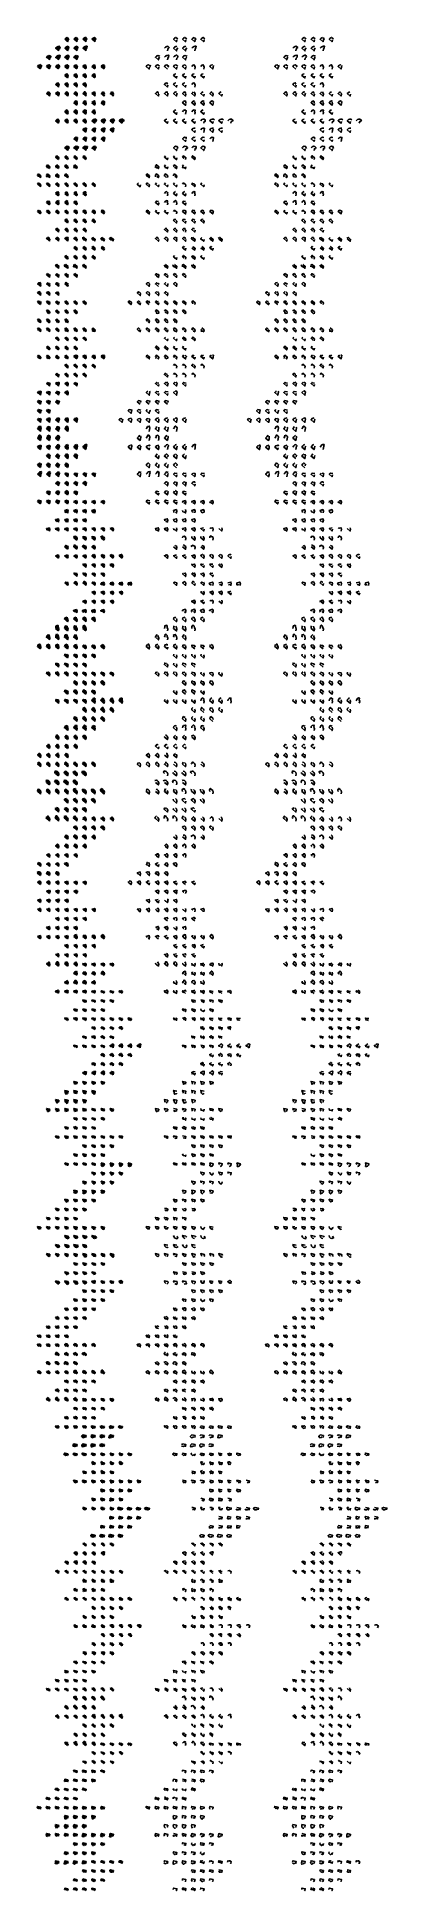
# Model space of a CAD drawing. Header units: inches. Extents: x -12292079.407 to -12292079.373, y 116895049.277 to 116895049.734.
# Drawn here: x -12292079.3997 to -12292079.3728, y 116895049.5071 to 116895049.65 of the extents above; entities that cross this region are included whole.
import ezdxf

# ---------------------------------------------------------------- set-up
doc = ezdxf.new("R2010")
doc.units = ezdxf.units.IN
doc.header["$MEASUREMENT"] = 0
for name, color, linetype in [('BASE', 170, 'Continuous'), ('HYPOTENUSE', 20, 'Continuous'), ('PERPENDICULAR', 90, 'Continuous'), ('Standard', 7, 'Continuous')]:
    doc.layers.add(name, color=color, linetype=linetype)

# ---------------------------------------------------------------- blocks, each defined once
blk = doc.blocks.new('fundamental_block_GT')
at = {"layer": 'BASE'}
blk.add_line((0, 0), (879, -7), dxfattribs=at)
at = {"layer": 'HYPOTENUSE'}
blk.add_line((883, 469), (0, 0), dxfattribs=at)
at = {"layer": 'PERPENDICULAR'}
blk.add_line((879, -7), (883, 469), dxfattribs=at)

msp = doc.modelspace()

# ---------------------------------------------------------------- linework, layer by layer
for points in [[(-12292079.3899, 116895049.64917), (-12292079.38982, 116895049.64926), (-12292079.38971, 116895049.6493), (-12292079.38963, 116895049.64933), (-12292079.38953, 116895049.64924), (-12292079.38958, 116895049.64919), (-12292079.38964, 116895049.64911), (-12292079.38967, 116895049.64897)], [(-12292079.38888, 116895049.64989), (-12292079.38902, 116895049.65), (-12292079.38912, 116895049.64996), (-12292079.3892, 116895049.64987), (-12292079.38897, 116895049.64967), (-12292079.38894, 116895049.64981)], [(-12292079.38894, 116895049.64933), (-12292079.38902, 116895049.6493), (-12292079.38912, 116895049.64926), (-12292079.3892, 116895049.64917), (-12292079.38897, 116895049.64897), (-12292079.38894, 116895049.64911), (-12292079.38888, 116895049.64919)], [(-12292079.38824, 116895049.64981), (-12292079.38827, 116895049.64967), (-12292079.3885, 116895049.64987), (-12292079.38842, 116895049.64996), (-12292079.38832, 116895049.65), (-12292079.38818, 116895049.64989)], [(-12292079.38824, 116895049.64933), (-12292079.38832, 116895049.6493), (-12292079.38842, 116895049.64926), (-12292079.3885, 116895049.64917), (-12292079.38827, 116895049.64897), (-12292079.38824, 116895049.64911), (-12292079.38818, 116895049.64919)], [(-12292079.38762, 116895049.65), (-12292079.38772, 116895049.64996), (-12292079.3878, 116895049.64987), (-12292079.38757, 116895049.64967), (-12292079.38754, 116895049.64981), (-12292079.38748, 116895049.64989), (-12292079.38755, 116895049.64994), (-12292079.38754, 116895049.64999)], [(-12292079.3878, 116895049.64917), (-12292079.38772, 116895049.64926), (-12292079.38762, 116895049.6493), (-12292079.38754, 116895049.64933), (-12292079.38746, 116895049.64932), (-12292079.38748, 116895049.64919), (-12292079.38754, 116895049.64911), (-12292079.38757, 116895049.64897)], [(-12292079.38678, 116895049.64989), (-12292079.38692, 116895049.65), (-12292079.38702, 116895049.64996), (-12292079.3871, 116895049.64987), (-12292079.38687, 116895049.64967), (-12292079.38685, 116895049.64981)], [(-12292079.38, 116895049.64917), (-12292079.37992, 116895049.64926), (-12292079.37982, 116895049.6493), (-12292079.37974, 116895049.64933), (-12292079.37963, 116895049.64924), (-12292079.37968, 116895049.64919), (-12292079.37974, 116895049.64911), (-12292079.37977, 116895049.64897)], [(-12292079.37772, 116895049.65), (-12292079.37782, 116895049.64996), (-12292079.3779, 116895049.64987), (-12292079.37767, 116895049.64967), (-12292079.37765, 116895049.64981), (-12292079.37758, 116895049.64989), (-12292079.37765, 116895049.64994), (-12292079.37764, 116895049.64999)], [(-12292079.3779, 116895049.64917), (-12292079.37782, 116895049.64926), (-12292079.37772, 116895049.6493), (-12292079.37764, 116895049.64933), (-12292079.37756, 116895049.64932), (-12292079.37758, 116895049.64919), (-12292079.37765, 116895049.64911), (-12292079.37767, 116895049.64897)], [(-12292079.391, 116895049.64786), (-12292079.39098, 116895049.64779), (-12292079.39104, 116895049.64771), (-12292079.39107, 116895049.64757), (-12292079.3913, 116895049.64777), (-12292079.39122, 116895049.64786), (-12292079.39111, 116895049.6479), (-12292079.39104, 116895049.64785)], [(-12292079.39026, 116895049.64857), (-12292079.39041, 116895049.6486), (-12292079.39052, 116895049.64856), (-12292079.3906, 116895049.64847), (-12292079.39037, 116895049.64827), (-12292079.39034, 116895049.64841), (-12292079.39028, 116895049.64849)], [(-12292079.39028, 116895049.64779), (-12292079.39041, 116895049.6479), (-12292079.39052, 116895049.64786), (-12292079.3906, 116895049.64777), (-12292079.39037, 116895049.64757), (-12292079.39034, 116895049.64771)], [(-12292079.3899, 116895049.64847), (-12292079.38982, 116895049.64856), (-12292079.38971, 116895049.6486), (-12292079.38958, 116895049.64864), (-12292079.38956, 116895049.64857), (-12292079.38958, 116895049.64849), (-12292079.38964, 116895049.64841), (-12292079.38967, 116895049.64827)], [(-12292079.38967, 116895049.64757), (-12292079.3899, 116895049.64777), (-12292079.38982, 116895049.64786), (-12292079.38971, 116895049.6479), (-12292079.38958, 116895049.64779), (-12292079.38964, 116895049.64771)], [(-12292079.3892, 116895049.64847), (-12292079.38912, 116895049.64856), (-12292079.38902, 116895049.6486), (-12292079.38897, 116895049.64866), (-12292079.38886, 116895049.64857), (-12292079.38888, 116895049.64849), (-12292079.38894, 116895049.64841), (-12292079.38897, 116895049.64827)], [(-12292079.38894, 116895049.64771), (-12292079.38897, 116895049.64757), (-12292079.3892, 116895049.64777), (-12292079.38912, 116895049.64786), (-12292079.38902, 116895049.6479), (-12292079.38888, 116895049.64779)], [(-12292079.38816, 116895049.64857), (-12292079.38832, 116895049.6486), (-12292079.38842, 116895049.64856), (-12292079.3885, 116895049.64847), (-12292079.38827, 116895049.64827), (-12292079.38824, 116895049.64841), (-12292079.38818, 116895049.64849)], [(-12292079.38819, 116895049.64777), (-12292079.3883, 116895049.64786), (-12292079.38832, 116895049.6479), (-12292079.38842, 116895049.64786), (-12292079.3885, 116895049.64777), (-12292079.38827, 116895049.64757), (-12292079.38824, 116895049.64771)], [(-12292079.38757, 116895049.64757), (-12292079.38754, 116895049.64771), (-12292079.38762, 116895049.6479), (-12292079.38772, 116895049.64786), (-12292079.3878, 116895049.64777)], [(-12292079.38687, 116895049.64757), (-12292079.38685, 116895049.64771), (-12292079.38692, 116895049.6479), (-12292079.38702, 116895049.64786), (-12292079.3871, 116895049.64777)], [(-12292079.3862, 116895049.64786), (-12292079.38622, 116895049.6479), (-12292079.38632, 116895049.64786), (-12292079.3864, 116895049.64777), (-12292079.38618, 116895049.64757), (-12292079.38615, 116895049.64771), (-12292079.38613, 116895049.64785)], [(-12292079.3811, 116895049.64786), (-12292079.38108, 116895049.64779), (-12292079.38114, 116895049.64771), (-12292079.38117, 116895049.64757), (-12292079.3814, 116895049.64777), (-12292079.38132, 116895049.64786), (-12292079.38121, 116895049.6479), (-12292079.38115, 116895049.64785)], [(-12292079.38, 116895049.64847), (-12292079.37992, 116895049.64856), (-12292079.37982, 116895049.6486), (-12292079.37968, 116895049.64864), (-12292079.37966, 116895049.64857), (-12292079.37968, 116895049.64849), (-12292079.37974, 116895049.64841), (-12292079.37977, 116895049.64827)], [(-12292079.3793, 116895049.64847), (-12292079.37922, 116895049.64856), (-12292079.37912, 116895049.6486), (-12292079.37907, 116895049.64866), (-12292079.37896, 116895049.64857), (-12292079.37898, 116895049.64849), (-12292079.37904, 116895049.64841), (-12292079.37907, 116895049.64827)], [(-12292079.3783, 116895049.64777), (-12292079.3784, 116895049.64786), (-12292079.37842, 116895049.6479), (-12292079.37852, 116895049.64786), (-12292079.3786, 116895049.64777), (-12292079.37837, 116895049.64757), (-12292079.37834, 116895049.64771)], [(-12292079.3763, 116895049.64786), (-12292079.37632, 116895049.6479), (-12292079.37642, 116895049.64786), (-12292079.37651, 116895049.64777), (-12292079.37628, 116895049.64757), (-12292079.37625, 116895049.64771), (-12292079.37623, 116895049.64785)], [(-12292079.38966, 116895049.64639), (-12292079.38967, 116895049.64639), (-12292079.38971, 116895049.64651), (-12292079.38982, 116895049.64647), (-12292079.3899, 116895049.64637), (-12292079.38967, 116895049.64618), (-12292079.38964, 116895049.64632)], [(-12292079.38902, 116895049.64721), (-12292079.38912, 116895049.64717), (-12292079.3892, 116895049.64707), (-12292079.38897, 116895049.64688), (-12292079.38894, 116895049.64702)], [(-12292079.38902, 116895049.64651), (-12292079.38912, 116895049.64647), (-12292079.3892, 116895049.64637), (-12292079.38897, 116895049.64618), (-12292079.38894, 116895049.64632)], [(-12292079.38832, 116895049.64721), (-12292079.38842, 116895049.64717), (-12292079.3885, 116895049.64707), (-12292079.38827, 116895049.64688), (-12292079.38824, 116895049.64702)], [(-12292079.38832, 116895049.64651), (-12292079.38842, 116895049.64647), (-12292079.3885, 116895049.64637), (-12292079.38827, 116895049.64618), (-12292079.38824, 116895049.64632)], [(-12292079.38762, 116895049.64721), (-12292079.38772, 116895049.64717), (-12292079.3878, 116895049.64707), (-12292079.38757, 116895049.64688), (-12292079.38754, 116895049.64702)], [(-12292079.38757, 116895049.64618), (-12292079.38754, 116895049.64632), (-12292079.38762, 116895049.64651), (-12292079.38772, 116895049.64647), (-12292079.3878, 116895049.64637)], [(-12292079.38692, 116895049.64721), (-12292079.38702, 116895049.64717), (-12292079.3871, 116895049.64707), (-12292079.38687, 116895049.64688), (-12292079.38685, 116895049.64702)], [(-12292079.37976, 116895049.64639), (-12292079.37977, 116895049.64639), (-12292079.37982, 116895049.64651), (-12292079.37992, 116895049.64647), (-12292079.38, 116895049.64637), (-12292079.37977, 116895049.64618), (-12292079.37974, 116895049.64632)], [(-12292079.39034, 116895049.64562), (-12292079.39037, 116895049.64548), (-12292079.3906, 116895049.64567), (-12292079.39052, 116895049.64577), (-12292079.39041, 116895049.64581), (-12292079.39038, 116895049.64571), (-12292079.39032, 116895049.6457)], [(-12292079.38964, 116895049.64577), (-12292079.3897, 116895049.64576), (-12292079.38971, 116895049.64581), (-12292079.38982, 116895049.64577), (-12292079.3899, 116895049.64567), (-12292079.38967, 116895049.64548), (-12292079.38964, 116895049.64562), (-12292079.38962, 116895049.6457)], [(-12292079.389, 116895049.64576), (-12292079.38902, 116895049.64581), (-12292079.38912, 116895049.64577), (-12292079.3892, 116895049.64567), (-12292079.38897, 116895049.64548), (-12292079.38894, 116895049.64562), (-12292079.38892, 116895049.6457)], [(-12292079.38823, 116895049.6457), (-12292079.38828, 116895049.64571), (-12292079.38832, 116895049.64581), (-12292079.38842, 116895049.64577), (-12292079.3885, 116895049.64567), (-12292079.38827, 116895049.64548), (-12292079.38824, 116895049.64562)], [(-12292079.38826, 116895049.64496), (-12292079.38825, 116895049.64506), (-12292079.38832, 116895049.64511), (-12292079.38842, 116895049.64507), (-12292079.3885, 116895049.64497), (-12292079.38827, 116895049.64478), (-12292079.38824, 116895049.64492)], [(-12292079.38769, 116895049.64582), (-12292079.3877, 116895049.64578), (-12292079.38772, 116895049.64577), (-12292079.3878, 116895049.64567), (-12292079.38757, 116895049.64548), (-12292079.38754, 116895049.64562), (-12292079.38762, 116895049.64581)], [(-12292079.38755, 116895049.64506), (-12292079.38762, 116895049.64511), (-12292079.38772, 116895049.64507), (-12292079.3878, 116895049.64497), (-12292079.38757, 116895049.64478), (-12292079.38754, 116895049.64492), (-12292079.38758, 116895049.64501)], [(-12292079.38692, 116895049.64581), (-12292079.38702, 116895049.64577), (-12292079.3871, 116895049.64567), (-12292079.38687, 116895049.64548), (-12292079.38685, 116895049.64562)], [(-12292079.38685, 116895049.64506), (-12292079.38692, 116895049.64511), (-12292079.38702, 116895049.64507), (-12292079.3871, 116895049.64497), (-12292079.38687, 116895049.64478), (-12292079.38685, 116895049.64492), (-12292079.38688, 116895049.64501)], [(-12292079.38622, 116895049.64581), (-12292079.38632, 116895049.64577), (-12292079.3864, 116895049.64567), (-12292079.38618, 116895049.64548), (-12292079.38615, 116895049.64562), (-12292079.38619, 116895049.64574), (-12292079.38619, 116895049.64574)], [(-12292079.38617, 116895049.64497), (-12292079.38612, 116895049.64499), (-12292079.38615, 116895049.64506), (-12292079.38622, 116895049.64511), (-12292079.38632, 116895049.64507), (-12292079.3864, 116895049.64497), (-12292079.38618, 116895049.64478), (-12292079.38615, 116895049.64492)], [(-12292079.38552, 116895049.64581), (-12292079.38562, 116895049.64577), (-12292079.38564, 116895049.64575), (-12292079.38565, 116895049.64575), (-12292079.38564, 116895049.64574), (-12292079.38571, 116895049.64567), (-12292079.38548, 116895049.64548), (-12292079.38545, 116895049.64562)], [(-12292079.37975, 116895049.64577), (-12292079.3798, 116895049.64576), (-12292079.37982, 116895049.64581), (-12292079.37992, 116895049.64577), (-12292079.38, 116895049.64567), (-12292079.37977, 116895049.64548), (-12292079.37974, 116895049.64562), (-12292079.37972, 116895049.6457)], [(-12292079.3791, 116895049.64576), (-12292079.37912, 116895049.64581), (-12292079.37922, 116895049.64577), (-12292079.3793, 116895049.64567), (-12292079.37907, 116895049.64548), (-12292079.37904, 116895049.64562), (-12292079.37903, 116895049.6457)], [(-12292079.37836, 116895049.64496), (-12292079.37835, 116895049.64506), (-12292079.37842, 116895049.64511), (-12292079.37852, 116895049.64507), (-12292079.3786, 116895049.64497), (-12292079.37837, 116895049.64478), (-12292079.37834, 116895049.64492)], [(-12292079.37779, 116895049.64582), (-12292079.3778, 116895049.64578), (-12292079.37782, 116895049.64577), (-12292079.3779, 116895049.64567), (-12292079.37767, 116895049.64548), (-12292079.37765, 116895049.64562), (-12292079.37772, 116895049.64581)], [(-12292079.37632, 116895049.64581), (-12292079.37642, 116895049.64577), (-12292079.37651, 116895049.64567), (-12292079.37628, 116895049.64548), (-12292079.37625, 116895049.64562), (-12292079.37629, 116895049.64574), (-12292079.37629, 116895049.64574)], [(-12292079.37627, 116895049.64497), (-12292079.37622, 116895049.64499), (-12292079.37625, 116895049.64506), (-12292079.37632, 116895049.64511), (-12292079.37642, 116895049.64507), (-12292079.37651, 116895049.64497), (-12292079.37628, 116895049.64478), (-12292079.37625, 116895049.64492)], [(-12292079.37562, 116895049.64581), (-12292079.37572, 116895049.64577), (-12292079.37574, 116895049.64575), (-12292079.37575, 116895049.64575), (-12292079.37574, 116895049.64574), (-12292079.37581, 116895049.64567), (-12292079.37558, 116895049.64548), (-12292079.37555, 116895049.64562)], [(-12292079.38971, 116895049.64371), (-12292079.38982, 116895049.64367), (-12292079.3899, 116895049.64358), (-12292079.38967, 116895049.64338), (-12292079.38964, 116895049.64352)], [(-12292079.38902, 116895049.64441), (-12292079.38912, 116895049.64437), (-12292079.3892, 116895049.64427), (-12292079.38897, 116895049.64408), (-12292079.38894, 116895049.64422)], [(-12292079.38902, 116895049.64371), (-12292079.38912, 116895049.64367), (-12292079.3892, 116895049.64358), (-12292079.38897, 116895049.64338), (-12292079.38894, 116895049.64352)], [(-12292079.38827, 116895049.64408), (-12292079.38824, 116895049.64422), (-12292079.38826, 116895049.64426), (-12292079.38821, 116895049.64432), (-12292079.38832, 116895049.64441), (-12292079.38842, 116895049.64437), (-12292079.3885, 116895049.64427)], [(-12292079.38832, 116895049.64371), (-12292079.38842, 116895049.64367), (-12292079.3885, 116895049.64358), (-12292079.38827, 116895049.64338), (-12292079.38824, 116895049.64352)], [(-12292079.38757, 116895049.64408), (-12292079.38754, 116895049.64422), (-12292079.38756, 116895049.64426), (-12292079.38754, 116895049.6444), (-12292079.38762, 116895049.64441), (-12292079.38772, 116895049.64437), (-12292079.3878, 116895049.64427)], [(-12292079.38762, 116895049.64371), (-12292079.38772, 116895049.64367), (-12292079.3878, 116895049.64358), (-12292079.38757, 116895049.64338), (-12292079.38754, 116895049.64352)], [(-12292079.38692, 116895049.64441), (-12292079.38702, 116895049.64437), (-12292079.3871, 116895049.64427), (-12292079.38687, 116895049.64408), (-12292079.38685, 116895049.64422)], [(-12292079.3871, 116895049.64358), (-12292079.38702, 116895049.64367), (-12292079.38692, 116895049.64371), (-12292079.38682, 116895049.6437), (-12292079.38675, 116895049.64365), (-12292079.38677, 116895049.64351), (-12292079.38685, 116895049.64352), (-12292079.38687, 116895049.64338)], [(-12292079.38605, 116895049.64365), (-12292079.38612, 116895049.6437), (-12292079.38622, 116895049.64371), (-12292079.38632, 116895049.64367), (-12292079.3864, 116895049.64358), (-12292079.38618, 116895049.64338), (-12292079.38615, 116895049.64352)], [(-12292079.38536, 116895049.64365), (-12292079.38542, 116895049.6437), (-12292079.38552, 116895049.64371), (-12292079.38562, 116895049.64367), (-12292079.38571, 116895049.64358), (-12292079.38548, 116895049.64338), (-12292079.38545, 116895049.64352)], [(-12292079.38501, 116895049.64358), (-12292079.38492, 116895049.64367), (-12292079.38482, 116895049.64371), (-12292079.38473, 116895049.6437), (-12292079.38466, 116895049.64365), (-12292079.38462, 116895049.64358), (-12292079.38475, 116895049.64352), (-12292079.38478, 116895049.64338)], [(-12292079.37837, 116895049.64408), (-12292079.37834, 116895049.64422), (-12292079.37836, 116895049.64426), (-12292079.37831, 116895049.64432), (-12292079.37842, 116895049.64441), (-12292079.37852, 116895049.64437), (-12292079.3786, 116895049.64427)], [(-12292079.37767, 116895049.64408), (-12292079.37765, 116895049.64422), (-12292079.37766, 116895049.64426), (-12292079.37764, 116895049.6444), (-12292079.37772, 116895049.64441), (-12292079.37782, 116895049.64437), (-12292079.3779, 116895049.64427)], [(-12292079.3772, 116895049.64358), (-12292079.37712, 116895049.64367), (-12292079.37702, 116895049.64371), (-12292079.37692, 116895049.6437), (-12292079.37685, 116895049.64365), (-12292079.37687, 116895049.64351), (-12292079.37695, 116895049.64352), (-12292079.37698, 116895049.64338)], [(-12292079.37511, 116895049.64358), (-12292079.37503, 116895049.64367), (-12292079.37492, 116895049.64371), (-12292079.37483, 116895049.6437), (-12292079.37476, 116895049.64365), (-12292079.37472, 116895049.64358), (-12292079.37485, 116895049.64352), (-12292079.37488, 116895049.64338)], [(-12292079.38819, 116895049.64218), (-12292079.38823, 116895049.64221), (-12292079.38822, 116895049.6423), (-12292079.38832, 116895049.64231), (-12292079.38842, 116895049.64227), (-12292079.3885, 116895049.64218), (-12292079.38827, 116895049.64198), (-12292079.38824, 116895049.64212)], [(-12292079.38752, 116895049.643), (-12292079.38762, 116895049.64301), (-12292079.38772, 116895049.64297), (-12292079.3878, 116895049.64288), (-12292079.38757, 116895049.64268), (-12292079.38754, 116895049.64282)], [(-12292079.38752, 116895049.6423), (-12292079.38762, 116895049.64231), (-12292079.38772, 116895049.64227), (-12292079.3878, 116895049.64218), (-12292079.38757, 116895049.64198), (-12292079.38754, 116895049.64212)], [(-12292079.38687, 116895049.64268), (-12292079.38685, 116895049.64282), (-12292079.38682, 116895049.643), (-12292079.38692, 116895049.64301), (-12292079.38702, 116895049.64297), (-12292079.3871, 116895049.64288)], [(-12292079.38682, 116895049.6423), (-12292079.38692, 116895049.64231), (-12292079.38702, 116895049.64227), (-12292079.3871, 116895049.64218), (-12292079.38687, 116895049.64198), (-12292079.38685, 116895049.64212)], [(-12292079.38612, 116895049.643), (-12292079.38622, 116895049.64301), (-12292079.38632, 116895049.64297), (-12292079.3864, 116895049.64288), (-12292079.38618, 116895049.64268), (-12292079.38615, 116895049.64282), (-12292079.38613, 116895049.64291), (-12292079.38609, 116895049.64293)], [(-12292079.38618, 116895049.64198), (-12292079.38615, 116895049.64212), (-12292079.38612, 116895049.6423), (-12292079.38622, 116895049.64231), (-12292079.38632, 116895049.64227), (-12292079.3864, 116895049.64218)], [(-12292079.38542, 116895049.643), (-12292079.38552, 116895049.64301), (-12292079.38562, 116895049.64297), (-12292079.38571, 116895049.64288), (-12292079.38548, 116895049.64268), (-12292079.38545, 116895049.64282)], [(-12292079.3783, 116895049.64218), (-12292079.37833, 116895049.64221), (-12292079.37832, 116895049.6423), (-12292079.37842, 116895049.64231), (-12292079.37852, 116895049.64227), (-12292079.3786, 116895049.64218), (-12292079.37837, 116895049.64198), (-12292079.37834, 116895049.64212)], [(-12292079.37622, 116895049.643), (-12292079.37632, 116895049.64301), (-12292079.37642, 116895049.64297), (-12292079.37651, 116895049.64288), (-12292079.37628, 116895049.64268), (-12292079.37625, 116895049.64282), (-12292079.37624, 116895049.64291), (-12292079.37619, 116895049.64293)], [(-12292079.38982, 116895049.64088), (-12292079.3899, 116895049.64078), (-12292079.38967, 116895049.64059), (-12292079.38964, 116895049.64073)], [(-12292079.38886, 116895049.64145), (-12292079.38892, 116895049.6416), (-12292079.38902, 116895049.64161), (-12292079.38912, 116895049.64157), (-12292079.3892, 116895049.64148), (-12292079.38897, 116895049.64128), (-12292079.38894, 116895049.64142)], [(-12292079.38912, 116895049.64088), (-12292079.3892, 116895049.64078), (-12292079.38897, 116895049.64059), (-12292079.38894, 116895049.64073)], [(-12292079.3885, 116895049.64148), (-12292079.38842, 116895049.64157), (-12292079.38832, 116895049.64161), (-12292079.38822, 116895049.6416), (-12292079.38811, 116895049.64151), (-12292079.38816, 116895049.64145), (-12292079.38824, 116895049.64142), (-12292079.38827, 116895049.64128)], [(-12292079.3884, 116895049.64069), (-12292079.38842, 116895049.64069), (-12292079.38842, 116895049.64071), (-12292079.3885, 116895049.64078), (-12292079.38842, 116895049.64088), (-12292079.38824, 116895049.64073), (-12292079.38827, 116895049.64059)], [(-12292079.3878, 116895049.64148), (-12292079.38772, 116895049.64157), (-12292079.38762, 116895049.64161), (-12292079.38752, 116895049.6416), (-12292079.38745, 116895049.64159), (-12292079.38746, 116895049.64145), (-12292079.38754, 116895049.64142), (-12292079.38757, 116895049.64128)], [(-12292079.38766, 116895049.64083), (-12292079.38772, 116895049.64088), (-12292079.3878, 116895049.64078), (-12292079.38757, 116895049.64059), (-12292079.38754, 116895049.64073), (-12292079.38763, 116895049.6408), (-12292079.38763, 116895049.64082)], [(-12292079.38677, 116895049.64145), (-12292079.38682, 116895049.6416), (-12292079.38692, 116895049.64161), (-12292079.38702, 116895049.64157), (-12292079.3871, 116895049.64148), (-12292079.38687, 116895049.64128), (-12292079.38685, 116895049.64142)], [(-12292079.3786, 116895049.64148), (-12292079.37852, 116895049.64157), (-12292079.37842, 116895049.64161), (-12292079.37832, 116895049.6416), (-12292079.37822, 116895049.64151), (-12292079.37826, 116895049.64145), (-12292079.37834, 116895049.64142), (-12292079.37837, 116895049.64128)], [(-12292079.3785, 116895049.64069), (-12292079.37852, 116895049.64069), (-12292079.37852, 116895049.64071), (-12292079.3786, 116895049.64078), (-12292079.37852, 116895049.64088), (-12292079.37834, 116895049.64073), (-12292079.37837, 116895049.64059)], [(-12292079.3779, 116895049.64148), (-12292079.37782, 116895049.64157), (-12292079.37772, 116895049.64161), (-12292079.37762, 116895049.6416), (-12292079.37755, 116895049.64159), (-12292079.37757, 116895049.64145), (-12292079.37765, 116895049.64142), (-12292079.37767, 116895049.64128)], [(-12292079.37776, 116895049.64083), (-12292079.37782, 116895049.64088), (-12292079.3779, 116895049.64078), (-12292079.37767, 116895049.64059), (-12292079.37765, 116895049.64073), (-12292079.37773, 116895049.6408), (-12292079.37773, 116895049.64082)], [(-12292079.39128, 116895049.63937), (-12292079.3913, 116895049.63938), (-12292079.39122, 116895049.63948), (-12292079.39104, 116895049.63933), (-12292079.39107, 116895049.63919), (-12292079.3912, 116895049.6393), (-12292079.3913, 116895049.63932)], [(-12292079.39063, 116895049.64005), (-12292079.39052, 116895049.63996), (-12292079.39047, 116895049.63997), (-12292079.39037, 116895049.63989), (-12292079.39034, 116895049.64003), (-12292079.39052, 116895049.64018), (-12292079.3906, 116895049.64008)], [(-12292079.39058, 116895049.63925), (-12292079.3906, 116895049.63932), (-12292079.39059, 116895049.63937), (-12292079.3906, 116895049.63938), (-12292079.39052, 116895049.63948), (-12292079.39034, 116895049.63933), (-12292079.39037, 116895049.63919), (-12292079.39048, 116895049.63928)], [(-12292079.38982, 116895049.64018), (-12292079.3899, 116895049.64008), (-12292079.38986, 116895049.64005), (-12292079.38982, 116895049.63996), (-12292079.38977, 116895049.63997), (-12292079.38967, 116895049.63989), (-12292079.38964, 116895049.64003)], [(-12292079.38976, 116895049.63927), (-12292079.38979, 116895049.63923), (-12292079.3899, 116895049.63932), (-12292079.38989, 116895049.63937), (-12292079.3899, 116895049.63938), (-12292079.38982, 116895049.63948), (-12292079.38964, 116895049.63933), (-12292079.38967, 116895049.63919)], [(-12292079.38912, 116895049.63996), (-12292079.38908, 116895049.63997), (-12292079.38897, 116895049.63989), (-12292079.38894, 116895049.64003), (-12292079.38912, 116895049.64018), (-12292079.3892, 116895049.64008), (-12292079.38916, 116895049.64005)], [(-12292079.3892, 116895049.63932), (-12292079.38919, 116895049.63937), (-12292079.3892, 116895049.63938), (-12292079.38912, 116895049.63948), (-12292079.38894, 116895049.63933), (-12292079.38897, 116895049.63919), (-12292079.3891, 116895049.6393)], [(-12292079.38842, 116895049.64018), (-12292079.3885, 116895049.64008), (-12292079.38849, 116895049.64007), (-12292079.3885, 116895049.63997), (-12292079.38843, 116895049.63996), (-12292079.38838, 116895049.63997), (-12292079.38827, 116895049.63989), (-12292079.38824, 116895049.64003)], [(-12292079.38073, 116895049.64005), (-12292079.38062, 116895049.63996), (-12292079.38057, 116895049.63997), (-12292079.38047, 116895049.63989), (-12292079.38044, 116895049.64003), (-12292079.38062, 116895049.64018), (-12292079.3807, 116895049.64008)], [(-12292079.38068, 116895049.63925), (-12292079.3807, 116895049.63932), (-12292079.38069, 116895049.63937), (-12292079.3807, 116895049.63938), (-12292079.38062, 116895049.63948), (-12292079.38044, 116895049.63933), (-12292079.38047, 116895049.63919), (-12292079.38058, 116895049.63928)], [(-12292079.37986, 116895049.63927), (-12292079.37989, 116895049.63923), (-12292079.38, 116895049.63932), (-12292079.37999, 116895049.63937), (-12292079.38, 116895049.63938), (-12292079.37992, 116895049.63948), (-12292079.37974, 116895049.63933), (-12292079.37977, 116895049.63919)], [(-12292079.37852, 116895049.64018), (-12292079.3786, 116895049.64008), (-12292079.37859, 116895049.64007), (-12292079.3786, 116895049.63997), (-12292079.37853, 116895049.63996), (-12292079.37848, 116895049.63997), (-12292079.37837, 116895049.63989), (-12292079.37834, 116895049.64003)], [(-12292079.39191, 116895049.63878), (-12292079.392, 116895049.63868), (-12292079.39196, 116895049.63865), (-12292079.39196, 116895049.63863), (-12292079.39194, 116895049.63864), (-12292079.39177, 116895049.63849), (-12292079.39174, 116895049.63863)], [(-12292079.39115, 116895049.63874), (-12292079.39117, 116895049.63874), (-12292079.39122, 116895049.63878), (-12292079.3913, 116895049.63868), (-12292079.39107, 116895049.63849), (-12292079.39104, 116895049.63863), (-12292079.39114, 116895049.63871)], [(-12292079.39052, 116895049.63878), (-12292079.3906, 116895049.63868), (-12292079.39037, 116895049.63849), (-12292079.39034, 116895049.63863)], [(-12292079.38982, 116895049.63878), (-12292079.3899, 116895049.63868), (-12292079.38967, 116895049.63849), (-12292079.38964, 116895049.63863)], [(-12292079.38967, 116895049.63779), (-12292079.38964, 116895049.63793), (-12292079.38968, 116895049.63796), (-12292079.38963, 116895049.63802), (-12292079.38974, 116895049.63811), (-12292079.38982, 116895049.63808), (-12292079.3899, 116895049.63798)], [(-12292079.38967, 116895049.63709), (-12292079.38964, 116895049.63723), (-12292079.38968, 116895049.63726), (-12292079.38966, 116895049.63735), (-12292079.38968, 116895049.63742), (-12292079.38982, 116895049.63738), (-12292079.3899, 116895049.63728)], [(-12292079.38912, 116895049.63878), (-12292079.3892, 116895049.63868), (-12292079.38897, 116895049.63849), (-12292079.38894, 116895049.63863)], [(-12292079.38904, 116895049.63811), (-12292079.38912, 116895049.63808), (-12292079.3892, 116895049.63798), (-12292079.38897, 116895049.63779), (-12292079.38894, 116895049.63793), (-12292079.38898, 116895049.63796)], [(-12292079.38897, 116895049.63709), (-12292079.38894, 116895049.63723), (-12292079.38898, 116895049.63726), (-12292079.38896, 116895049.63735), (-12292079.38907, 116895049.63744), (-12292079.38912, 116895049.63738), (-12292079.3892, 116895049.63728)], [(-12292079.38827, 116895049.63849), (-12292079.38824, 116895049.63863), (-12292079.38842, 116895049.63878), (-12292079.3885, 116895049.63868)], [(-12292079.38834, 116895049.63811), (-12292079.38842, 116895049.63808), (-12292079.3885, 116895049.63798), (-12292079.38827, 116895049.63779), (-12292079.38824, 116895049.63793), (-12292079.38828, 116895049.63796)], [(-12292079.38772, 116895049.63878), (-12292079.3878, 116895049.63868), (-12292079.38757, 116895049.63849), (-12292079.38754, 116895049.63863), (-12292079.38765, 116895049.63872), (-12292079.38765, 116895049.63877)], [(-12292079.38757, 116895049.63779), (-12292079.38754, 116895049.63793), (-12292079.38758, 116895049.63796), (-12292079.38757, 116895049.6381), (-12292079.38764, 116895049.63811), (-12292079.38772, 116895049.63808), (-12292079.3878, 116895049.63798)], [(-12292079.38702, 116895049.63878), (-12292079.3871, 116895049.63868), (-12292079.38687, 116895049.63849), (-12292079.38685, 116895049.63863)], [(-12292079.38125, 116895049.63874), (-12292079.38127, 116895049.63874), (-12292079.38132, 116895049.63878), (-12292079.3814, 116895049.63868), (-12292079.38117, 116895049.63849), (-12292079.38114, 116895049.63863), (-12292079.38124, 116895049.63871)], [(-12292079.37977, 116895049.63779), (-12292079.37974, 116895049.63793), (-12292079.37978, 116895049.63796), (-12292079.37973, 116895049.63802), (-12292079.37984, 116895049.63811), (-12292079.37992, 116895049.63808), (-12292079.38, 116895049.63798)], [(-12292079.37977, 116895049.63709), (-12292079.37974, 116895049.63723), (-12292079.37978, 116895049.63726), (-12292079.37976, 116895049.63735), (-12292079.37979, 116895049.63742), (-12292079.37992, 116895049.63738), (-12292079.38, 116895049.63728)], [(-12292079.37907, 116895049.63709), (-12292079.37904, 116895049.63723), (-12292079.37908, 116895049.63726), (-12292079.37907, 116895049.63735), (-12292079.37917, 116895049.63744), (-12292079.37922, 116895049.63738), (-12292079.3793, 116895049.63728)], [(-12292079.37782, 116895049.63878), (-12292079.3779, 116895049.63868), (-12292079.37767, 116895049.63849), (-12292079.37765, 116895049.63863), (-12292079.37775, 116895049.63872), (-12292079.37775, 116895049.63877)], [(-12292079.37767, 116895049.63779), (-12292079.37765, 116895049.63793), (-12292079.37769, 116895049.63796), (-12292079.37767, 116895049.6381), (-12292079.37774, 116895049.63811), (-12292079.37782, 116895049.63808), (-12292079.3779, 116895049.63798)], [(-12292079.3911, 116895049.63664), (-12292079.39115, 116895049.63662), (-12292079.39122, 116895049.63668), (-12292079.3913, 116895049.63659), (-12292079.39107, 116895049.63639), (-12292079.39104, 116895049.63653), (-12292079.39108, 116895049.63657)], [(-12292079.39036, 116895049.63735), (-12292079.39052, 116895049.63738), (-12292079.3906, 116895049.63728), (-12292079.39037, 116895049.63709), (-12292079.39034, 116895049.63723), (-12292079.39038, 116895049.63726)], [(-12292079.39052, 116895049.63668), (-12292079.3906, 116895049.63659), (-12292079.39037, 116895049.63639), (-12292079.39034, 116895049.63653)], [(-12292079.38982, 116895049.63668), (-12292079.3899, 116895049.63659), (-12292079.38967, 116895049.63639), (-12292079.38964, 116895049.63653)], [(-12292079.38897, 116895049.63639), (-12292079.38894, 116895049.63653), (-12292079.38912, 116895049.63668), (-12292079.3892, 116895049.63659)], [(-12292079.38902, 116895049.63597), (-12292079.38912, 116895049.63598), (-12292079.3892, 116895049.63589), (-12292079.38897, 116895049.63569), (-12292079.38894, 116895049.63583), (-12292079.38903, 116895049.63591)], [(-12292079.38827, 116895049.63735), (-12292079.38842, 116895049.63738), (-12292079.3885, 116895049.63728), (-12292079.38827, 116895049.63709), (-12292079.38824, 116895049.63723), (-12292079.38828, 116895049.63726)], [(-12292079.38826, 116895049.63655), (-12292079.38825, 116895049.63662), (-12292079.38832, 116895049.63667), (-12292079.38842, 116895049.63668), (-12292079.3885, 116895049.63659), (-12292079.38827, 116895049.63639), (-12292079.38824, 116895049.63653)], [(-12292079.38833, 116895049.63591), (-12292079.38832, 116895049.63597), (-12292079.38842, 116895049.63598), (-12292079.3885, 116895049.63589), (-12292079.38827, 116895049.63569), (-12292079.38824, 116895049.63583)], [(-12292079.38756, 116895049.63662), (-12292079.38762, 116895049.63667), (-12292079.38772, 116895049.63668), (-12292079.3878, 116895049.63659), (-12292079.38757, 116895049.63639), (-12292079.38754, 116895049.63653), (-12292079.38759, 116895049.63657)], [(-12292079.38761, 116895049.63589), (-12292079.38759, 116895049.6359), (-12292079.38762, 116895049.63597), (-12292079.38772, 116895049.63598), (-12292079.3878, 116895049.63589), (-12292079.38757, 116895049.63569), (-12292079.38754, 116895049.63583)], [(-12292079.38686, 116895049.63662), (-12292079.38693, 116895049.63667), (-12292079.38702, 116895049.63668), (-12292079.3871, 116895049.63659), (-12292079.38687, 116895049.63639), (-12292079.38685, 116895049.63653), (-12292079.38689, 116895049.63657)], [(-12292079.38693, 116895049.63597), (-12292079.38702, 116895049.63598), (-12292079.3871, 116895049.63589), (-12292079.38687, 116895049.63569), (-12292079.38685, 116895049.63583), (-12292079.38693, 116895049.63591)], [(-12292079.38615, 116895049.63654), (-12292079.38612, 116895049.63655), (-12292079.38616, 116895049.63662), (-12292079.38623, 116895049.63667), (-12292079.38632, 116895049.63668), (-12292079.3864, 116895049.63659), (-12292079.38618, 116895049.63639), (-12292079.38615, 116895049.63653)], [(-12292079.3812, 116895049.63664), (-12292079.38125, 116895049.63662), (-12292079.38132, 116895049.63668), (-12292079.3814, 116895049.63659), (-12292079.38117, 116895049.63639), (-12292079.38114, 116895049.63653), (-12292079.38118, 116895049.63657)], [(-12292079.37836, 116895049.63655), (-12292079.37836, 116895049.63662), (-12292079.37842, 116895049.63667), (-12292079.37852, 116895049.63668), (-12292079.3786, 116895049.63659), (-12292079.37837, 116895049.63639), (-12292079.37834, 116895049.63653)], [(-12292079.37771, 116895049.63589), (-12292079.37769, 116895049.6359), (-12292079.37773, 116895049.63597), (-12292079.37782, 116895049.63598), (-12292079.3779, 116895049.63589), (-12292079.37767, 116895049.63569), (-12292079.37765, 116895049.63583)], [(-12292079.37625, 116895049.63654), (-12292079.37623, 116895049.63655), (-12292079.37626, 116895049.63662), (-12292079.37633, 116895049.63667), (-12292079.37642, 116895049.63668), (-12292079.37651, 116895049.63659), (-12292079.37628, 116895049.63639), (-12292079.37625, 116895049.63653)], [(-12292079.39038, 116895049.63447), (-12292079.39042, 116895049.63457), (-12292079.39052, 116895049.63458), (-12292079.3906, 116895049.63449), (-12292079.39037, 116895049.63429), (-12292079.39034, 116895049.63443)], [(-12292079.38972, 116895049.63527), (-12292079.38982, 116895049.63528), (-12292079.3899, 116895049.63519), (-12292079.38967, 116895049.63499), (-12292079.38964, 116895049.63513), (-12292079.38973, 116895049.63521)], [(-12292079.38962, 116895049.63448), (-12292079.38972, 116895049.63457), (-12292079.38982, 116895049.63458), (-12292079.3899, 116895049.63449), (-12292079.38967, 116895049.63429), (-12292079.38964, 116895049.63443), (-12292079.38965, 116895049.63444)], [(-12292079.38902, 116895049.63527), (-12292079.38912, 116895049.63528), (-12292079.3892, 116895049.63519), (-12292079.38897, 116895049.63499), (-12292079.38894, 116895049.63513), (-12292079.38903, 116895049.63521)], [(-12292079.38896, 116895049.63445), (-12292079.38895, 116895049.63456), (-12292079.38902, 116895049.63457), (-12292079.38912, 116895049.63458), (-12292079.3892, 116895049.63449), (-12292079.38897, 116895049.63429), (-12292079.38894, 116895049.63443)], [(-12292079.3884, 116895049.6351), (-12292079.38842, 116895049.6351), (-12292079.38842, 116895049.63512), (-12292079.3885, 116895049.63519), (-12292079.38842, 116895049.63528), (-12292079.38832, 116895049.63527), (-12292079.38833, 116895049.63521), (-12292079.38824, 116895049.63513), (-12292079.38827, 116895049.63499)], [(-12292079.38828, 116895049.63447), (-12292079.38832, 116895049.63457), (-12292079.38842, 116895049.63458), (-12292079.3885, 116895049.63449), (-12292079.38827, 116895049.63429), (-12292079.38824, 116895049.63443)], [(-12292079.38779, 116895049.63459), (-12292079.38781, 116895049.63446), (-12292079.38774, 116895049.63441), (-12292079.3877, 116895049.6344), (-12292079.38757, 116895049.63429), (-12292079.38754, 116895049.63443), (-12292079.38772, 116895049.63458)], [(-12292079.38763, 116895049.63521), (-12292079.38762, 116895049.63527), (-12292079.38772, 116895049.63528), (-12292079.3878, 116895049.63519), (-12292079.38757, 116895049.63499), (-12292079.38754, 116895049.63513)], [(-12292079.38702, 116895049.63458), (-12292079.3871, 116895049.63449), (-12292079.3871, 116895049.63448), (-12292079.38711, 116895049.63446), (-12292079.38704, 116895049.63441), (-12292079.387, 116895049.6344), (-12292079.38687, 116895049.63429), (-12292079.38685, 116895049.63443)], [(-12292079.38641, 116895049.63446), (-12292079.38635, 116895049.63441), (-12292079.3863, 116895049.6344), (-12292079.38618, 116895049.63429), (-12292079.38615, 116895049.63443), (-12292079.38632, 116895049.63458), (-12292079.3864, 116895049.63449), (-12292079.3864, 116895049.63448)], [(-12292079.38572, 116895049.63446), (-12292079.38565, 116895049.63441), (-12292079.3856, 116895049.6344), (-12292079.38548, 116895049.63429), (-12292079.38545, 116895049.63443), (-12292079.38562, 116895049.63458), (-12292079.38575, 116895049.63452)], [(-12292079.37972, 116895049.63448), (-12292079.37982, 116895049.63457), (-12292079.37992, 116895049.63458), (-12292079.38, 116895049.63449), (-12292079.37977, 116895049.63429), (-12292079.37974, 116895049.63443), (-12292079.37975, 116895049.63444)], [(-12292079.37906, 116895049.63445), (-12292079.37905, 116895049.63456), (-12292079.37912, 116895049.63457), (-12292079.37922, 116895049.63458), (-12292079.3793, 116895049.63449), (-12292079.37907, 116895049.63429), (-12292079.37904, 116895049.63443)], [(-12292079.3785, 116895049.6351), (-12292079.37852, 116895049.6351), (-12292079.37852, 116895049.63512), (-12292079.3786, 116895049.63519), (-12292079.37852, 116895049.63528), (-12292079.37842, 116895049.63527), (-12292079.37843, 116895049.63521), (-12292079.37834, 116895049.63513), (-12292079.37837, 116895049.63499)], [(-12292079.3779, 116895049.63459), (-12292079.37791, 116895049.63446), (-12292079.37784, 116895049.63441), (-12292079.3778, 116895049.6344), (-12292079.37767, 116895049.63429), (-12292079.37765, 116895049.63443), (-12292079.37782, 116895049.63458)], [(-12292079.37582, 116895049.63446), (-12292079.37575, 116895049.63441), (-12292079.3757, 116895049.6344), (-12292079.37558, 116895049.63429), (-12292079.37555, 116895049.63443), (-12292079.37572, 116895049.63458), (-12292079.37585, 116895049.63452)], [(-12292079.38912, 116895049.63319), (-12292079.3892, 116895049.63309), (-12292079.38914, 116895049.63304), (-12292079.38914, 116895049.63301), (-12292079.3891, 116895049.633), (-12292079.38897, 116895049.6329), (-12292079.38894, 116895049.63304)], [(-12292079.38835, 116895049.63383), (-12292079.38835, 116895049.63384), (-12292079.38842, 116895049.63389), (-12292079.3885, 116895049.63379), (-12292079.38844, 116895049.63374), (-12292079.38844, 116895049.63371), (-12292079.3884, 116895049.6337), (-12292079.38827, 116895049.6336), (-12292079.38824, 116895049.63374)], [(-12292079.38827, 116895049.6329), (-12292079.38824, 116895049.63304), (-12292079.38842, 116895049.63319), (-12292079.3885, 116895049.63309), (-12292079.38844, 116895049.63304), (-12292079.38844, 116895049.63301), (-12292079.3884, 116895049.633)], [(-12292079.3878, 116895049.63379), (-12292079.38774, 116895049.63374), (-12292079.38774, 116895049.63371), (-12292079.3877, 116895049.6337), (-12292079.38757, 116895049.6336), (-12292079.38754, 116895049.63374), (-12292079.38766, 116895049.63383), (-12292079.38765, 116895049.63384), (-12292079.38772, 116895049.63389)], [(-12292079.38772, 116895049.63319), (-12292079.3878, 116895049.63309), (-12292079.38774, 116895049.63304), (-12292079.38774, 116895049.63301), (-12292079.3877, 116895049.633), (-12292079.38757, 116895049.6329), (-12292079.38754, 116895049.63304), (-12292079.38765, 116895049.63313), (-12292079.38765, 116895049.63318)], [(-12292079.3871, 116895049.63379), (-12292079.38707, 116895049.63376), (-12292079.38704, 116895049.63371), (-12292079.387, 116895049.6337), (-12292079.38687, 116895049.6336), (-12292079.38685, 116895049.63374), (-12292079.38696, 116895049.63383), (-12292079.38695, 116895049.63384), (-12292079.38702, 116895049.63389)], [(-12292079.38702, 116895049.63319), (-12292079.3871, 116895049.63309), (-12292079.38704, 116895049.63304), (-12292079.38704, 116895049.63301), (-12292079.387, 116895049.633), (-12292079.38687, 116895049.6329), (-12292079.38685, 116895049.63304)], [(-12292079.38625, 116895049.63382), (-12292079.38625, 116895049.63384), (-12292079.38632, 116895049.63389), (-12292079.3864, 116895049.63379), (-12292079.38634, 116895049.63374), (-12292079.38635, 116895049.63371), (-12292079.3863, 116895049.6337), (-12292079.38618, 116895049.6336), (-12292079.38615, 116895049.63374)], [(-12292079.37845, 116895049.63383), (-12292079.37845, 116895049.63384), (-12292079.37852, 116895049.63389), (-12292079.3786, 116895049.63379), (-12292079.37854, 116895049.63374), (-12292079.37854, 116895049.63371), (-12292079.3785, 116895049.6337), (-12292079.37837, 116895049.6336), (-12292079.37834, 116895049.63374)], [(-12292079.37782, 116895049.63319), (-12292079.3779, 116895049.63309), (-12292079.37784, 116895049.63304), (-12292079.37784, 116895049.63301), (-12292079.3778, 116895049.633), (-12292079.37767, 116895049.6329), (-12292079.37765, 116895049.63304), (-12292079.37775, 116895049.63313), (-12292079.37775, 116895049.63318)], [(-12292079.3772, 116895049.63379), (-12292079.37717, 116895049.63376), (-12292079.37715, 116895049.63371), (-12292079.3771, 116895049.6337), (-12292079.37698, 116895049.6336), (-12292079.37695, 116895049.63374), (-12292079.37706, 116895049.63383), (-12292079.37705, 116895049.63384), (-12292079.37712, 116895049.63389)], [(-12292079.37635, 116895049.63382), (-12292079.37635, 116895049.63384), (-12292079.37642, 116895049.63389), (-12292079.37651, 116895049.63379), (-12292079.37644, 116895049.63374), (-12292079.37645, 116895049.63371), (-12292079.3764, 116895049.6337), (-12292079.37628, 116895049.6336), (-12292079.37625, 116895049.63374)], [(-12292079.39052, 116895049.63161), (-12292079.39052, 116895049.63163), (-12292079.3906, 116895049.63169), (-12292079.39052, 116895049.63179), (-12292079.39043, 116895049.63171), (-12292079.39037, 116895049.63173), (-12292079.39034, 116895049.63164), (-12292079.39037, 116895049.6315), (-12292079.3905, 116895049.63161)], [(-12292079.38982, 116895049.63249), (-12292079.38964, 116895049.63234), (-12292079.38967, 116895049.6322), (-12292079.3898, 116895049.6323), (-12292079.38984, 116895049.63231), (-12292079.38986, 116895049.63236), (-12292079.3899, 116895049.63239), (-12292079.38988, 116895049.63241), (-12292079.3899, 116895049.63246)], [(-12292079.38967, 116895049.63173), (-12292079.38973, 116895049.63171), (-12292079.38982, 116895049.63179), (-12292079.3899, 116895049.63169), (-12292079.38967, 116895049.6315), (-12292079.38964, 116895049.63164)], [(-12292079.38912, 116895049.63249), (-12292079.38894, 116895049.63234), (-12292079.38897, 116895049.6322), (-12292079.3891, 116895049.6323), (-12292079.38914, 116895049.63231), (-12292079.38925, 116895049.6324), (-12292079.3892, 116895049.63246)], [(-12292079.38897, 116895049.63173), (-12292079.38903, 116895049.63171), (-12292079.38912, 116895049.63179), (-12292079.3892, 116895049.63169), (-12292079.38897, 116895049.6315), (-12292079.38894, 116895049.63164)], [(-12292079.38844, 116895049.63231), (-12292079.3884, 116895049.6323), (-12292079.38827, 116895049.6322), (-12292079.38824, 116895049.63234), (-12292079.38842, 116895049.63249), (-12292079.3885, 116895049.63246), (-12292079.38852, 116895049.63232)], [(-12292079.38827, 116895049.63173), (-12292079.38833, 116895049.63171), (-12292079.38842, 116895049.63179), (-12292079.3885, 116895049.63169), (-12292079.38827, 116895049.6315), (-12292079.38824, 116895049.63164)], [(-12292079.3878, 116895049.63246), (-12292079.38778, 116895049.63241), (-12292079.3878, 116895049.63239), (-12292079.38776, 116895049.63236), (-12292079.38774, 116895049.63231), (-12292079.3877, 116895049.6323), (-12292079.38757, 116895049.6322), (-12292079.38754, 116895049.63234), (-12292079.38772, 116895049.63249)], [(-12292079.38062, 116895049.63161), (-12292079.38063, 116895049.63163), (-12292079.3807, 116895049.63169), (-12292079.38062, 116895049.63179), (-12292079.38053, 116895049.63171), (-12292079.38047, 116895049.63173), (-12292079.38044, 116895049.63164), (-12292079.38047, 116895049.6315), (-12292079.3806, 116895049.63161)], [(-12292079.37922, 116895049.63249), (-12292079.37904, 116895049.63234), (-12292079.37907, 116895049.6322), (-12292079.3792, 116895049.6323), (-12292079.37924, 116895049.63231), (-12292079.37935, 116895049.6324), (-12292079.3793, 116895049.63246)], [(-12292079.37854, 116895049.63231), (-12292079.3785, 116895049.6323), (-12292079.37837, 116895049.6322), (-12292079.37834, 116895049.63234), (-12292079.37852, 116895049.63249), (-12292079.3786, 116895049.63246), (-12292079.37862, 116895049.63232)], [(-12292079.39177, 116895049.63033), (-12292079.39174, 116895049.63024), (-12292079.39177, 116895049.6301), (-12292079.392, 116895049.6303), (-12292079.39191, 116895049.63039), (-12292079.39187, 116895049.63035), (-12292079.39183, 116895049.63039)], [(-12292079.39109, 116895049.6311), (-12292079.3912, 116895049.63107), (-12292079.39122, 116895049.63109), (-12292079.3913, 116895049.63099), (-12292079.39107, 116895049.6308), (-12292079.39104, 116895049.63094), (-12292079.39107, 116895049.63103)], [(-12292079.3912, 116895049.63042), (-12292079.39121, 116895049.63038), (-12292079.39122, 116895049.63039), (-12292079.3913, 116895049.6303), (-12292079.39107, 116895049.6301), (-12292079.39104, 116895049.63024), (-12292079.39107, 116895049.63033), (-12292079.39113, 116895049.63039)], [(-12292079.39034, 116895049.63094), (-12292079.39037, 116895049.63103), (-12292079.39048, 116895049.63106), (-12292079.39052, 116895049.63109), (-12292079.3906, 116895049.63099), (-12292079.39037, 116895049.6308)], [(-12292079.3905, 116895049.63037), (-12292079.39052, 116895049.63039), (-12292079.39054, 116895049.63036), (-12292079.39056, 116895049.63035), (-12292079.39056, 116895049.63034), (-12292079.3906, 116895049.6303), (-12292079.39037, 116895049.6301), (-12292079.39034, 116895049.63024), (-12292079.39037, 116895049.63033), (-12292079.39043, 116895049.63039)], [(-12292079.38978, 116895049.63106), (-12292079.38982, 116895049.63109), (-12292079.3899, 116895049.63099), (-12292079.38967, 116895049.6308), (-12292079.38964, 116895049.63094), (-12292079.38967, 116895049.63103)], [(-12292079.38973, 116895049.63039), (-12292079.38977, 116895049.63035), (-12292079.38982, 116895049.63039), (-12292079.3899, 116895049.6303), (-12292079.38967, 116895049.6301), (-12292079.38964, 116895049.63024), (-12292079.38967, 116895049.63033)], [(-12292079.38911, 116895049.63108), (-12292079.38912, 116895049.63109), (-12292079.3892, 116895049.63099), (-12292079.38897, 116895049.6308), (-12292079.38894, 116895049.63094), (-12292079.38897, 116895049.63103), (-12292079.38908, 116895049.63112)], [(-12292079.38119, 116895049.6311), (-12292079.3813, 116895049.63107), (-12292079.38132, 116895049.63109), (-12292079.3814, 116895049.63099), (-12292079.38117, 116895049.6308), (-12292079.38114, 116895049.63094), (-12292079.38117, 116895049.63103)], [(-12292079.3813, 116895049.63042), (-12292079.38131, 116895049.63038), (-12292079.38132, 116895049.63039), (-12292079.3814, 116895049.6303), (-12292079.38117, 116895049.6301), (-12292079.38114, 116895049.63024), (-12292079.38117, 116895049.63033), (-12292079.38123, 116895049.63039)], [(-12292079.3806, 116895049.63037), (-12292079.38062, 116895049.63039), (-12292079.38064, 116895049.63036), (-12292079.38066, 116895049.63035), (-12292079.38066, 116895049.63034), (-12292079.3807, 116895049.6303), (-12292079.38047, 116895049.6301), (-12292079.38044, 116895049.63024), (-12292079.38047, 116895049.63033), (-12292079.38053, 116895049.63039)], [(-12292079.37921, 116895049.63108), (-12292079.37922, 116895049.63109), (-12292079.3793, 116895049.63099), (-12292079.37907, 116895049.6308), (-12292079.37904, 116895049.63094), (-12292079.37907, 116895049.63103), (-12292079.37918, 116895049.63112)], [(-12292079.39254, 116895049.62966), (-12292079.39254, 116895049.62963), (-12292079.39261, 116895049.62969), (-12292079.39269, 116895049.6296), (-12292079.39247, 116895049.6294), (-12292079.39244, 116895049.62954), (-12292079.39246, 116895049.62964)], [(-12292079.39174, 116895049.62954), (-12292079.39177, 116895049.6294), (-12292079.392, 116895049.6296), (-12292079.39191, 116895049.62969), (-12292079.39183, 116895049.62962), (-12292079.39177, 116895049.62964)], [(-12292079.39107, 116895049.6294), (-12292079.3913, 116895049.6296), (-12292079.39122, 116895049.62969), (-12292079.39113, 116895049.62962), (-12292079.39107, 116895049.62964), (-12292079.39104, 116895049.62954)], [(-12292079.39037, 116895049.62964), (-12292079.39043, 116895049.62962), (-12292079.39052, 116895049.62969), (-12292079.3906, 116895049.6296), (-12292079.39037, 116895049.6294), (-12292079.39034, 116895049.62954)], [(-12292079.39042, 116895049.62874), (-12292079.39049, 116895049.62872), (-12292079.39051, 116895049.62879), (-12292079.39052, 116895049.62883), (-12292079.3906, 116895049.6289), (-12292079.39052, 116895049.62899), (-12292079.39034, 116895049.62884), (-12292079.39037, 116895049.6287)], [(-12292079.38966, 116895049.62961), (-12292079.38971, 116895049.6296), (-12292079.38982, 116895049.62969), (-12292079.3899, 116895049.6296), (-12292079.38983, 116895049.62953), (-12292079.38981, 116895049.62949), (-12292079.38978, 116895049.6295), (-12292079.38967, 116895049.6294), (-12292079.38964, 116895049.62954)], [(-12292079.38983, 116895049.62883), (-12292079.38981, 116895049.62879), (-12292079.38976, 116895049.62878), (-12292079.38967, 116895049.6287), (-12292079.38964, 116895049.62884), (-12292079.38982, 116895049.62899), (-12292079.3899, 116895049.6289)], [(-12292079.38911, 116895049.62949), (-12292079.38913, 116895049.62953), (-12292079.3892, 116895049.6296), (-12292079.38912, 116895049.62969), (-12292079.38894, 116895049.62954), (-12292079.38897, 116895049.6294), (-12292079.38909, 116895049.6295)], [(-12292079.38906, 116895049.62878), (-12292079.38911, 116895049.62879), (-12292079.38913, 116895049.62883), (-12292079.3892, 116895049.6289), (-12292079.38912, 116895049.62899), (-12292079.38894, 116895049.62884), (-12292079.38897, 116895049.6287)], [(-12292079.38841, 116895049.62949), (-12292079.38843, 116895049.62953), (-12292079.3885, 116895049.6296), (-12292079.38842, 116895049.62969), (-12292079.38824, 116895049.62954), (-12292079.38827, 116895049.6294), (-12292079.38839, 116895049.6295)], [(-12292079.38829, 116895049.62872), (-12292079.38831, 116895049.6287), (-12292079.38841, 116895049.62879), (-12292079.38843, 116895049.62883), (-12292079.3885, 116895049.6289), (-12292079.38842, 116895049.62899), (-12292079.38824, 116895049.62884), (-12292079.38827, 116895049.6287)], [(-12292079.38757, 116895049.6294), (-12292079.38754, 116895049.62954), (-12292079.38772, 116895049.62969), (-12292079.3878, 116895049.6296), (-12292079.38773, 116895049.62953), (-12292079.38772, 116895049.62949), (-12292079.38769, 116895049.6295)], [(-12292079.38264, 116895049.62966), (-12292079.38264, 116895049.62963), (-12292079.38271, 116895049.62969), (-12292079.3828, 116895049.6296), (-12292079.38257, 116895049.6294), (-12292079.38254, 116895049.62954), (-12292079.38257, 116895049.62964)], [(-12292079.38052, 116895049.62874), (-12292079.38059, 116895049.62872), (-12292079.38061, 116895049.62879), (-12292079.38063, 116895049.62883), (-12292079.3807, 116895049.6289), (-12292079.38062, 116895049.62899), (-12292079.38044, 116895049.62884), (-12292079.38047, 116895049.6287)], [(-12292079.37976, 116895049.62961), (-12292079.37981, 116895049.6296), (-12292079.37992, 116895049.62969), (-12292079.38, 116895049.6296), (-12292079.37993, 116895049.62953), (-12292079.37991, 116895049.62949), (-12292079.37989, 116895049.6295), (-12292079.37977, 116895049.6294), (-12292079.37974, 116895049.62954)], [(-12292079.37839, 116895049.62872), (-12292079.37841, 116895049.6287), (-12292079.37852, 116895049.62879), (-12292079.37853, 116895049.62883), (-12292079.3786, 116895049.6289), (-12292079.37852, 116895049.62899), (-12292079.37834, 116895049.62884), (-12292079.37837, 116895049.6287)], [(-12292079.3918, 116895049.62751), (-12292079.3918, 116895049.6275), (-12292079.39191, 116895049.6276), (-12292079.392, 116895049.6275), (-12292079.39192, 116895049.62744), (-12292079.39191, 116895049.62739), (-12292079.39185, 116895049.62738), (-12292079.39177, 116895049.62731), (-12292079.39174, 116895049.62745)], [(-12292079.39121, 116895049.62809), (-12292079.39122, 116895049.62814), (-12292079.3913, 116895049.6282), (-12292079.39122, 116895049.62829), (-12292079.39104, 116895049.62814), (-12292079.39107, 116895049.628), (-12292079.39113, 116895049.62805), (-12292079.39115, 116895049.62803)], [(-12292079.39122, 116895049.62744), (-12292079.3913, 116895049.6275), (-12292079.39122, 116895049.6276), (-12292079.39112, 116895049.62751), (-12292079.3911, 116895049.62751), (-12292079.39104, 116895049.62745), (-12292079.39107, 116895049.62731), (-12292079.39118, 116895049.6274), (-12292079.39121, 116895049.62739)], [(-12292079.39052, 116895049.62744), (-12292079.3906, 116895049.6275), (-12292079.39052, 116895049.6276), (-12292079.39041, 116895049.6275), (-12292079.3904, 116895049.62751), (-12292079.39034, 116895049.62745), (-12292079.39037, 116895049.62731), (-12292079.39048, 116895049.6274), (-12292079.39051, 116895049.62739)], [(-12292079.38964, 116895049.62814), (-12292079.38982, 116895049.62829), (-12292079.3899, 116895049.6282), (-12292079.38983, 116895049.62814), (-12292079.38981, 116895049.62809), (-12292079.38975, 116895049.62803), (-12292079.38972, 116895049.62804), (-12292079.38967, 116895049.628), (-12292079.38966, 116895049.62806), (-12292079.38962, 116895049.62807)], [(-12292079.3897, 116895049.62751), (-12292079.38971, 116895049.6275), (-12292079.38982, 116895049.6276), (-12292079.3899, 116895049.6275), (-12292079.38983, 116895049.62744), (-12292079.38981, 116895049.62739), (-12292079.38978, 116895049.6274), (-12292079.38967, 116895049.62731), (-12292079.38964, 116895049.62745)], [(-12292079.38905, 116895049.62803), (-12292079.38911, 116895049.62809), (-12292079.38913, 116895049.62814), (-12292079.3892, 116895049.6282), (-12292079.38912, 116895049.62829), (-12292079.38894, 116895049.62814), (-12292079.38897, 116895049.628), (-12292079.38903, 116895049.62805)], [(-12292079.38919, 116895049.62743), (-12292079.38908, 116895049.62734), (-12292079.38904, 116895049.62736), (-12292079.38897, 116895049.62731), (-12292079.38894, 116895049.62745), (-12292079.38912, 116895049.6276), (-12292079.3892, 116895049.6275), (-12292079.38916, 116895049.62747)], [(-12292079.38839, 116895049.62734), (-12292079.38834, 116895049.62736), (-12292079.38827, 116895049.62731), (-12292079.38824, 116895049.62745), (-12292079.38842, 116895049.6276), (-12292079.3885, 116895049.6275), (-12292079.38842, 116895049.62743)], [(-12292079.38769, 116895049.62734), (-12292079.38764, 116895049.62736), (-12292079.38757, 116895049.62731), (-12292079.38754, 116895049.62745), (-12292079.38772, 116895049.6276), (-12292079.3878, 116895049.6275), (-12292079.38772, 116895049.62743)], [(-12292079.3871, 116895049.6275), (-12292079.38705, 116895049.62745), (-12292079.38706, 116895049.62735), (-12292079.38699, 116895049.62734), (-12292079.38694, 116895049.62736), (-12292079.38687, 116895049.62731), (-12292079.38685, 116895049.62745), (-12292079.38702, 116895049.6276)], [(-12292079.3819, 116895049.62751), (-12292079.3819, 116895049.6275), (-12292079.38202, 116895049.6276), (-12292079.3821, 116895049.6275), (-12292079.38202, 116895049.62744), (-12292079.38201, 116895049.62739), (-12292079.38195, 116895049.62738), (-12292079.38187, 116895049.62731), (-12292079.38184, 116895049.62745)], [(-12292079.38132, 116895049.62744), (-12292079.3814, 116895049.6275), (-12292079.38132, 116895049.6276), (-12292079.38122, 116895049.62751), (-12292079.3812, 116895049.62751), (-12292079.38114, 116895049.62745), (-12292079.38117, 116895049.62731), (-12292079.38128, 116895049.6274), (-12292079.38131, 116895049.62739)], [(-12292079.38063, 116895049.62744), (-12292079.3807, 116895049.6275), (-12292079.38062, 116895049.6276), (-12292079.38051, 116895049.6275), (-12292079.3805, 116895049.62751), (-12292079.38044, 116895049.62745), (-12292079.38047, 116895049.62731), (-12292079.38058, 116895049.6274), (-12292079.38061, 116895049.62739)], [(-12292079.37974, 116895049.62814), (-12292079.37992, 116895049.62829), (-12292079.38, 116895049.6282), (-12292079.37993, 116895049.62814), (-12292079.37991, 116895049.62809), (-12292079.37985, 116895049.62803), (-12292079.37982, 116895049.62804), (-12292079.37977, 116895049.628), (-12292079.37976, 116895049.62806), (-12292079.37972, 116895049.62807)], [(-12292079.37929, 116895049.62743), (-12292079.37919, 116895049.62734), (-12292079.37914, 116895049.62736), (-12292079.37907, 116895049.62731), (-12292079.37904, 116895049.62745), (-12292079.37922, 116895049.6276), (-12292079.3793, 116895049.6275), (-12292079.37926, 116895049.62747)], [(-12292079.3772, 116895049.6275), (-12292079.37715, 116895049.62745), (-12292079.37716, 116895049.62735), (-12292079.37709, 116895049.62734), (-12292079.37704, 116895049.62736), (-12292079.37698, 116895049.62731), (-12292079.37695, 116895049.62745), (-12292079.37712, 116895049.6276)], [(-12292079.39052, 116895049.62602), (-12292079.39052, 116895049.62604), (-12292079.3906, 116895049.6261), (-12292079.39052, 116895049.6262), (-12292079.39034, 116895049.62605), (-12292079.39037, 116895049.62591), (-12292079.3905, 116895049.62602)], [(-12292079.38982, 116895049.6269), (-12292079.3899, 116895049.6268), (-12292079.38967, 116895049.62661), (-12292079.38964, 116895049.62675)], [(-12292079.38971, 116895049.62613), (-12292079.38973, 116895049.62612), (-12292079.38982, 116895049.6262), (-12292079.3899, 116895049.6261), (-12292079.38967, 116895049.62591), (-12292079.38964, 116895049.62605), (-12292079.3897, 116895049.6261)], [(-12292079.38912, 116895049.6269), (-12292079.3892, 116895049.6268), (-12292079.38897, 116895049.62661), (-12292079.38894, 116895049.62675)], [(-12292079.38912, 116895049.6262), (-12292079.3892, 116895049.6261), (-12292079.38897, 116895049.62591), (-12292079.38894, 116895049.62605)], [(-12292079.38836, 116895049.62668), (-12292079.38838, 116895049.62668), (-12292079.38838, 116895049.6267), (-12292079.3885, 116895049.6268), (-12292079.38842, 116895049.6269), (-12292079.38824, 116895049.62675), (-12292079.38827, 116895049.62661)], [(-12292079.38842, 116895049.6262), (-12292079.3885, 116895049.6261), (-12292079.38827, 116895049.62591), (-12292079.38824, 116895049.62605)], [(-12292079.38762, 116895049.62681), (-12292079.38772, 116895049.6269), (-12292079.3878, 116895049.6268), (-12292079.38757, 116895049.62661), (-12292079.38754, 116895049.62675), (-12292079.38759, 116895049.62679), (-12292079.38759, 116895049.62681)], [(-12292079.38062, 116895049.62602), (-12292079.38063, 116895049.62604), (-12292079.3807, 116895049.6261), (-12292079.38062, 116895049.6262), (-12292079.38044, 116895049.62605), (-12292079.38047, 116895049.62591), (-12292079.3806, 116895049.62602)], [(-12292079.37981, 116895049.62613), (-12292079.37983, 116895049.62612), (-12292079.37992, 116895049.6262), (-12292079.38, 116895049.6261), (-12292079.37977, 116895049.62591), (-12292079.37974, 116895049.62605), (-12292079.3798, 116895049.6261)], [(-12292079.37846, 116895049.62668), (-12292079.37848, 116895049.62668), (-12292079.37848, 116895049.6267), (-12292079.3786, 116895049.6268), (-12292079.37852, 116895049.6269), (-12292079.37834, 116895049.62675), (-12292079.37837, 116895049.62661)], [(-12292079.37772, 116895049.62681), (-12292079.37782, 116895049.6269), (-12292079.3779, 116895049.6268), (-12292079.37767, 116895049.62661), (-12292079.37765, 116895049.62675), (-12292079.37769, 116895049.62679), (-12292079.37769, 116895049.62681)], [(-12292079.39124, 116895049.62536), (-12292079.3913, 116895049.6254), (-12292079.39122, 116895049.6255), (-12292079.39104, 116895049.62535), (-12292079.39107, 116895049.62521), (-12292079.39116, 116895049.62529), (-12292079.39126, 116895049.62531)], [(-12292079.39054, 116895049.62524), (-12292079.39056, 116895049.62531), (-12292079.39055, 116895049.62536), (-12292079.3906, 116895049.6254), (-12292079.39052, 116895049.6255), (-12292079.39034, 116895049.62535), (-12292079.39037, 116895049.62521), (-12292079.39044, 116895049.62526)], [(-12292079.38972, 116895049.62525), (-12292079.38975, 116895049.62522), (-12292079.38986, 116895049.62531), (-12292079.38985, 116895049.62536), (-12292079.3899, 116895049.6254), (-12292079.38982, 116895049.6255), (-12292079.38964, 116895049.62535), (-12292079.38967, 116895049.62521)], [(-12292079.38916, 116895049.62531), (-12292079.38915, 116895049.62536), (-12292079.3892, 116895049.6254), (-12292079.38912, 116895049.6255), (-12292079.38894, 116895049.62535), (-12292079.38897, 116895049.62521), (-12292079.38906, 116895049.62529)], [(-12292079.38897, 116895049.62451), (-12292079.38894, 116895049.62465), (-12292079.38912, 116895049.6248), (-12292079.3892, 116895049.6247)], [(-12292079.38838, 116895049.62546), (-12292079.38842, 116895049.6255), (-12292079.3885, 116895049.6254), (-12292079.38827, 116895049.62521), (-12292079.38824, 116895049.62535), (-12292079.38819, 116895049.62541), (-12292079.3883, 116895049.6255)], [(-12292079.38827, 116895049.62451), (-12292079.38824, 116895049.62465), (-12292079.38842, 116895049.6248), (-12292079.3885, 116895049.6247)], [(-12292079.3876, 116895049.6255), (-12292079.38768, 116895049.62546), (-12292079.38772, 116895049.6255), (-12292079.3878, 116895049.6254), (-12292079.38757, 116895049.62521), (-12292079.38754, 116895049.62535)], [(-12292079.38768, 116895049.62477), (-12292079.38772, 116895049.6248), (-12292079.3878, 116895049.6247), (-12292079.38757, 116895049.62451), (-12292079.38754, 116895049.62465), (-12292079.38761, 116895049.62471), (-12292079.38761, 116895049.62476)], [(-12292079.3869, 116895049.6255), (-12292079.38698, 116895049.62546), (-12292079.38702, 116895049.6255), (-12292079.3871, 116895049.6254), (-12292079.38687, 116895049.62521), (-12292079.38685, 116895049.62535)], [(-12292079.38687, 116895049.62451), (-12292079.38685, 116895049.62465), (-12292079.38702, 116895049.6248), (-12292079.3871, 116895049.6247)], [(-12292079.38628, 116895049.62546), (-12292079.38632, 116895049.6255), (-12292079.3864, 116895049.6254), (-12292079.38618, 116895049.62521), (-12292079.38615, 116895049.62535), (-12292079.38613, 116895049.62549), (-12292079.3862, 116895049.6255)], [(-12292079.38064, 116895049.62524), (-12292079.38066, 116895049.62531), (-12292079.38065, 116895049.62536), (-12292079.3807, 116895049.6254), (-12292079.38062, 116895049.6255), (-12292079.38044, 116895049.62535), (-12292079.38047, 116895049.62521), (-12292079.38054, 116895049.62526)], [(-12292079.37982, 116895049.62525), (-12292079.37985, 116895049.62522), (-12292079.37996, 116895049.62531), (-12292079.37995, 116895049.62536), (-12292079.38, 116895049.6254), (-12292079.37992, 116895049.6255), (-12292079.37974, 116895049.62535), (-12292079.37977, 116895049.62521)], [(-12292079.37848, 116895049.62546), (-12292079.37852, 116895049.6255), (-12292079.3786, 116895049.6254), (-12292079.37837, 116895049.62521), (-12292079.37834, 116895049.62535), (-12292079.3783, 116895049.62541), (-12292079.3784, 116895049.6255)], [(-12292079.37778, 116895049.62477), (-12292079.37782, 116895049.6248), (-12292079.3779, 116895049.6247), (-12292079.37767, 116895049.62451), (-12292079.37765, 116895049.62465), (-12292079.37771, 116895049.62471), (-12292079.37771, 116895049.62476)], [(-12292079.37638, 116895049.62546), (-12292079.37642, 116895049.6255), (-12292079.37651, 116895049.6254), (-12292079.37628, 116895049.62521), (-12292079.37625, 116895049.62535), (-12292079.37623, 116895049.62549), (-12292079.3763, 116895049.6255)], [(-12292079.39032, 116895049.62334), (-12292079.39048, 116895049.62337), (-12292079.39052, 116895049.6234), (-12292079.3906, 116895049.62331), (-12292079.39037, 116895049.62311), (-12292079.39034, 116895049.62325)], [(-12292079.38966, 116895049.62402), (-12292079.38971, 116895049.62401), (-12292079.38982, 116895049.6241), (-12292079.3899, 116895049.624), (-12292079.38967, 116895049.62381), (-12292079.38964, 116895049.62395)], [(-12292079.38964, 116895049.62341), (-12292079.38978, 116895049.62337), (-12292079.38982, 116895049.6234), (-12292079.3899, 116895049.62331), (-12292079.38967, 116895049.62311), (-12292079.38964, 116895049.62325), (-12292079.38962, 116895049.62334)], [(-12292079.38897, 116895049.62381), (-12292079.38894, 116895049.62395), (-12292079.38912, 116895049.6241), (-12292079.3892, 116895049.624)], [(-12292079.38908, 116895049.62337), (-12292079.38912, 116895049.6234), (-12292079.3892, 116895049.62331), (-12292079.38897, 116895049.62311), (-12292079.38894, 116895049.62325), (-12292079.38892, 116895049.62334), (-12292079.38903, 116895049.62342)], [(-12292079.38827, 116895049.62381), (-12292079.38824, 116895049.62395), (-12292079.38842, 116895049.6241), (-12292079.3885, 116895049.624)], [(-12292079.38823, 116895049.62334), (-12292079.38838, 116895049.62337), (-12292079.38842, 116895049.6234), (-12292079.3885, 116895049.62331), (-12292079.38827, 116895049.62311), (-12292079.38824, 116895049.62325)], [(-12292079.38757, 116895049.62381), (-12292079.38754, 116895049.62395), (-12292079.38772, 116895049.6241), (-12292079.3878, 116895049.624)], [(-12292079.37976, 116895049.62402), (-12292079.37981, 116895049.62401), (-12292079.37992, 116895049.6241), (-12292079.38, 116895049.624), (-12292079.37977, 116895049.62381), (-12292079.37974, 116895049.62395)], [(-12292079.37975, 116895049.62341), (-12292079.37988, 116895049.62337), (-12292079.37992, 116895049.6234), (-12292079.38, 116895049.62331), (-12292079.37977, 116895049.62311), (-12292079.37974, 116895049.62325), (-12292079.37972, 116895049.62334)], [(-12292079.37918, 116895049.62337), (-12292079.37922, 116895049.6234), (-12292079.3793, 116895049.62331), (-12292079.37907, 116895049.62311), (-12292079.37904, 116895049.62325), (-12292079.37903, 116895049.62334), (-12292079.37913, 116895049.62342)], [(-12292079.39177, 116895049.62171), (-12292079.392, 116895049.62191), (-12292079.39191, 116895049.622), (-12292079.39172, 116895049.62196), (-12292079.39174, 116895049.62185)], [(-12292079.39104, 116895049.62273), (-12292079.39102, 116895049.62266), (-12292079.39104, 116895049.62255), (-12292079.39107, 116895049.62241), (-12292079.3913, 116895049.62261), (-12292079.39122, 116895049.6227), (-12292079.39117, 116895049.62269)], [(-12292079.39107, 116895049.62171), (-12292079.3913, 116895049.62191), (-12292079.39122, 116895049.622), (-12292079.39102, 116895049.62196), (-12292079.39104, 116895049.62185)], [(-12292079.39034, 116895049.62255), (-12292079.39037, 116895049.62241), (-12292079.3906, 116895049.62261), (-12292079.39052, 116895049.6227), (-12292079.39032, 116895049.62266)], [(-12292079.39037, 116895049.62171), (-12292079.3906, 116895049.62191), (-12292079.39052, 116895049.622), (-12292079.39032, 116895049.62196), (-12292079.39034, 116895049.62185)], [(-12292079.38964, 116895049.62255), (-12292079.38967, 116895049.62241), (-12292079.3899, 116895049.62261), (-12292079.38982, 116895049.6227), (-12292079.38962, 116895049.62266)], [(-12292079.38967, 116895049.62171), (-12292079.3899, 116895049.62191), (-12292079.38982, 116895049.622), (-12292079.38962, 116895049.62196), (-12292079.38964, 116895049.62185)], [(-12292079.38907, 116895049.62269), (-12292079.38902, 116895049.62275), (-12292079.38892, 116895049.62266), (-12292079.38894, 116895049.62255), (-12292079.38897, 116895049.62241), (-12292079.3892, 116895049.62261), (-12292079.38912, 116895049.6227)], [(-12292079.38114, 116895049.62273), (-12292079.38112, 116895049.62266), (-12292079.38114, 116895049.62255), (-12292079.38117, 116895049.62241), (-12292079.3814, 116895049.62261), (-12292079.38132, 116895049.6227), (-12292079.38127, 116895049.62269)], [(-12292079.37917, 116895049.62269), (-12292079.37913, 116895049.62275), (-12292079.37902, 116895049.62266), (-12292079.37904, 116895049.62255), (-12292079.37907, 116895049.62241), (-12292079.3793, 116895049.62261), (-12292079.37922, 116895049.6227)], [(-12292079.39311, 116895049.62056), (-12292079.39314, 116895049.62046), (-12292079.39317, 116895049.62032), (-12292079.39339, 116895049.62051), (-12292079.39331, 116895049.62061), (-12292079.39321, 116895049.62058), (-12292079.39317, 116895049.62062)], [(-12292079.39249, 116895049.62128), (-12292079.39241, 116895049.62126), (-12292079.39244, 116895049.62115), (-12292079.39247, 116895049.62101), (-12292079.39269, 116895049.62121), (-12292079.39261, 116895049.6213), (-12292079.39249, 116895049.62128)], [(-12292079.39255, 116895049.62065), (-12292079.39247, 116895049.62062), (-12292079.39241, 116895049.62056), (-12292079.39244, 116895049.62046), (-12292079.39247, 116895049.62032), (-12292079.39269, 116895049.62051), (-12292079.39261, 116895049.62061), (-12292079.39256, 116895049.62059)], [(-12292079.39172, 116895049.62126), (-12292079.39191, 116895049.6213), (-12292079.392, 116895049.62121), (-12292079.39177, 116895049.62101), (-12292079.39174, 116895049.62115)], [(-12292079.39187, 116895049.6206), (-12292079.39178, 116895049.62062), (-12292079.39172, 116895049.62056), (-12292079.39174, 116895049.62046), (-12292079.39177, 116895049.62032), (-12292079.392, 116895049.62051), (-12292079.39191, 116895049.62061)], [(-12292079.39102, 116895049.62126), (-12292079.39099, 116895049.62119), (-12292079.39103, 116895049.62118), (-12292079.39104, 116895049.62115), (-12292079.39107, 116895049.62101), (-12292079.3913, 116895049.62121), (-12292079.39122, 116895049.6213)], [(-12292079.39108, 116895049.62062), (-12292079.39102, 116895049.62056), (-12292079.39104, 116895049.62046), (-12292079.39107, 116895049.62032), (-12292079.3913, 116895049.62051), (-12292079.39122, 116895049.62061), (-12292079.39112, 116895049.62058)], [(-12292079.39034, 116895049.62115), (-12292079.39037, 116895049.62101), (-12292079.3906, 116895049.62121), (-12292079.39052, 116895049.6213), (-12292079.39032, 116895049.62126)], [(-12292079.39034, 116895049.62066), (-12292079.39052, 116895049.62061), (-12292079.3906, 116895049.62051), (-12292079.39037, 116895049.62032), (-12292079.39034, 116895049.62046), (-12292079.39032, 116895049.62056)], [(-12292079.38962, 116895049.62056), (-12292079.38964, 116895049.62046), (-12292079.38967, 116895049.62032), (-12292079.3899, 116895049.62051), (-12292079.38982, 116895049.62061), (-12292079.38965, 116895049.62066)], [(-12292079.38912, 116895049.62061), (-12292079.3892, 116895049.62051), (-12292079.38897, 116895049.62032), (-12292079.38894, 116895049.62046), (-12292079.38892, 116895049.62056), (-12292079.38895, 116895049.62066), (-12292079.38903, 116895049.62063), (-12292079.38907, 116895049.62066)], [(-12292079.38825, 116895049.62066), (-12292079.38842, 116895049.62061), (-12292079.3885, 116895049.62051), (-12292079.38827, 116895049.62032), (-12292079.38824, 116895049.62046), (-12292079.38822, 116895049.62056)], [(-12292079.38259, 116895049.62128), (-12292079.38252, 116895049.62126), (-12292079.38254, 116895049.62115), (-12292079.38257, 116895049.62101), (-12292079.3828, 116895049.62121), (-12292079.38271, 116895049.6213), (-12292079.38259, 116895049.62128)], [(-12292079.38265, 116895049.62065), (-12292079.38258, 116895049.62062), (-12292079.38252, 116895049.62056), (-12292079.38254, 116895049.62046), (-12292079.38257, 116895049.62032), (-12292079.3828, 116895049.62051), (-12292079.38271, 116895049.62061), (-12292079.38266, 116895049.62059)], [(-12292079.38197, 116895049.6206), (-12292079.38188, 116895049.62062), (-12292079.38182, 116895049.62056), (-12292079.38184, 116895049.62046), (-12292079.38187, 116895049.62032), (-12292079.3821, 116895049.62051), (-12292079.38202, 116895049.62061)], [(-12292079.38112, 116895049.62126), (-12292079.3811, 116895049.62119), (-12292079.38113, 116895049.62118), (-12292079.38114, 116895049.62115), (-12292079.38117, 116895049.62101), (-12292079.3814, 116895049.62121), (-12292079.38132, 116895049.6213)], [(-12292079.37922, 116895049.62061), (-12292079.3793, 116895049.62051), (-12292079.37907, 116895049.62032), (-12292079.37904, 116895049.62046), (-12292079.37902, 116895049.62056), (-12292079.37905, 116895049.62066), (-12292079.37913, 116895049.62063), (-12292079.37917, 116895049.62066)], [(-12292079.3918, 116895049.61932), (-12292079.39191, 116895049.61921), (-12292079.392, 116895049.61911), (-12292079.39177, 116895049.61892), (-12292079.39174, 116895049.61906), (-12292079.39172, 116895049.61917), (-12292079.39174, 116895049.61926)], [(-12292079.3913, 116895049.61981), (-12292079.39122, 116895049.61991), (-12292079.3912, 116895049.61999), (-12292079.39107, 116895049.62003), (-12292079.39104, 116895049.61996), (-12292079.39102, 116895049.61987), (-12292079.39104, 116895049.61976), (-12292079.39107, 116895049.61962)], [(-12292079.3913, 116895049.61911), (-12292079.39122, 116895049.61921), (-12292079.39118, 116895049.61934), (-12292079.3911, 116895049.61932), (-12292079.39104, 116895049.61926), (-12292079.39102, 116895049.61917), (-12292079.39104, 116895049.61906), (-12292079.39107, 116895049.61892)], [(-12292079.3905, 116895049.61999), (-12292079.39052, 116895049.61991), (-12292079.3906, 116895049.61981), (-12292079.39037, 116895049.61962), (-12292079.39034, 116895049.61976), (-12292079.39032, 116895049.61987), (-12292079.39034, 116895049.61996)], [(-12292079.3906, 116895049.61911), (-12292079.39052, 116895049.61921), (-12292079.39054, 116895049.61928), (-12292079.39041, 116895049.61932), (-12292079.39034, 116895049.61926), (-12292079.39032, 116895049.61917), (-12292079.39034, 116895049.61906), (-12292079.39037, 116895049.61892)], [(-12292079.3898, 116895049.61999), (-12292079.38982, 116895049.61991), (-12292079.3899, 116895049.61981), (-12292079.38967, 116895049.61962), (-12292079.38964, 116895049.61976), (-12292079.38962, 116895049.61987), (-12292079.38965, 116895049.61996)], [(-12292079.38971, 116895049.61932), (-12292079.38982, 116895049.61921), (-12292079.3899, 116895049.61911), (-12292079.38967, 116895049.61892), (-12292079.38964, 116895049.61906), (-12292079.38962, 116895049.61917), (-12292079.38965, 116895049.61926)], [(-12292079.3892, 116895049.61981), (-12292079.38912, 116895049.61991), (-12292079.3891, 116895049.61999), (-12292079.38905, 116895049.62005), (-12292079.38895, 116895049.61996), (-12292079.38892, 116895049.61987), (-12292079.38894, 116895049.61976), (-12292079.38897, 116895049.61962)], [(-12292079.3814, 116895049.61981), (-12292079.38132, 116895049.61991), (-12292079.3813, 116895049.61999), (-12292079.38117, 116895049.62003), (-12292079.38114, 116895049.61996), (-12292079.38112, 116895049.61987), (-12292079.38114, 116895049.61976), (-12292079.38117, 116895049.61962)], [(-12292079.3814, 116895049.61911), (-12292079.38132, 116895049.61921), (-12292079.38128, 116895049.61934), (-12292079.38121, 116895049.61932), (-12292079.38114, 116895049.61926), (-12292079.38112, 116895049.61917), (-12292079.38114, 116895049.61906), (-12292079.38117, 116895049.61892)], [(-12292079.3807, 116895049.61911), (-12292079.38062, 116895049.61921), (-12292079.38064, 116895049.61928), (-12292079.38051, 116895049.61932), (-12292079.38045, 116895049.61926), (-12292079.38042, 116895049.61917), (-12292079.38044, 116895049.61906), (-12292079.38047, 116895049.61892)], [(-12292079.3793, 116895049.61981), (-12292079.37922, 116895049.61991), (-12292079.3792, 116895049.61999), (-12292079.37915, 116895049.62005), (-12292079.37905, 116895049.61996), (-12292079.37902, 116895049.61987), (-12292079.37904, 116895049.61976), (-12292079.37907, 116895049.61962)], [(-12292079.39251, 116895049.61858), (-12292079.39244, 116895049.61856), (-12292079.39241, 116895049.61847), (-12292079.39244, 116895049.61836), (-12292079.39247, 116895049.61822), (-12292079.39269, 116895049.61841), (-12292079.39261, 116895049.61851), (-12292079.39253, 116895049.61853)], [(-12292079.39174, 116895049.61856), (-12292079.39191, 116895049.61851), (-12292079.392, 116895049.61841), (-12292079.39177, 116895049.61822), (-12292079.39174, 116895049.61836), (-12292079.39172, 116895049.61847)], [(-12292079.39104, 116895049.61836), (-12292079.39107, 116895049.61822), (-12292079.3913, 116895049.61841), (-12292079.39122, 116895049.61851), (-12292079.39104, 116895049.61856), (-12292079.39102, 116895049.61847)], [(-12292079.39032, 116895049.61847), (-12292079.39034, 116895049.61836), (-12292079.39037, 116895049.61822), (-12292079.3906, 116895049.61841), (-12292079.39052, 116895049.61851), (-12292079.39034, 116895049.61856)], [(-12292079.39045, 116895049.61788), (-12292079.39052, 116895049.61781), (-12292079.3906, 116895049.61771), (-12292079.39037, 116895049.61752), (-12292079.39034, 116895049.61766), (-12292079.39032, 116895049.61777)], [(-12292079.3899, 116895049.61841), (-12292079.38982, 116895049.61851), (-12292079.38975, 116895049.61858), (-12292079.38967, 116895049.61861), (-12292079.38957, 116895049.61852), (-12292079.38962, 116895049.61847), (-12292079.38964, 116895049.61836), (-12292079.38967, 116895049.61822)], [(-12292079.38964, 116895049.61766), (-12292079.38962, 116895049.61777), (-12292079.38975, 116895049.61788), (-12292079.38982, 116895049.61781), (-12292079.3899, 116895049.61771), (-12292079.38967, 116895049.61752)], [(-12292079.38898, 116895049.61861), (-12292079.38906, 116895049.61858), (-12292079.38912, 116895049.61851), (-12292079.3892, 116895049.61841), (-12292079.38897, 116895049.61822), (-12292079.38894, 116895049.61836), (-12292079.38892, 116895049.61847)], [(-12292079.38906, 116895049.61788), (-12292079.38912, 116895049.61781), (-12292079.3892, 116895049.61771), (-12292079.38897, 116895049.61752), (-12292079.38894, 116895049.61766), (-12292079.38892, 116895049.61777), (-12292079.38899, 116895049.61783), (-12292079.38898, 116895049.61787)], [(-12292079.38828, 116895049.61861), (-12292079.38836, 116895049.61858), (-12292079.38842, 116895049.61851), (-12292079.3885, 116895049.61841), (-12292079.38827, 116895049.61822), (-12292079.38824, 116895049.61836), (-12292079.38822, 116895049.61847)], [(-12292079.38836, 116895049.61788), (-12292079.38842, 116895049.61781), (-12292079.3885, 116895049.61771), (-12292079.38827, 116895049.61752), (-12292079.38824, 116895049.61766), (-12292079.38822, 116895049.61777)], [(-12292079.3878, 116895049.61841), (-12292079.38772, 116895049.61851), (-12292079.38766, 116895049.61858), (-12292079.38758, 116895049.61861), (-12292079.3875, 116895049.6186), (-12292079.38752, 116895049.61847), (-12292079.38754, 116895049.61836), (-12292079.38757, 116895049.61822)], [(-12292079.38261, 116895049.61858), (-12292079.38254, 116895049.61856), (-12292079.38252, 116895049.61847), (-12292079.38254, 116895049.61836), (-12292079.38257, 116895049.61822), (-12292079.3828, 116895049.61841), (-12292079.38271, 116895049.61851), (-12292079.38263, 116895049.61853)], [(-12292079.38, 116895049.61841), (-12292079.37992, 116895049.61851), (-12292079.37986, 116895049.61858), (-12292079.37978, 116895049.61861), (-12292079.37967, 116895049.61852), (-12292079.37972, 116895049.61847), (-12292079.37974, 116895049.61836), (-12292079.37977, 116895049.61822)], [(-12292079.37916, 116895049.61788), (-12292079.37922, 116895049.61781), (-12292079.3793, 116895049.61771), (-12292079.37907, 116895049.61752), (-12292079.37904, 116895049.61766), (-12292079.37902, 116895049.61777), (-12292079.37909, 116895049.61783), (-12292079.37908, 116895049.61787)], [(-12292079.3779, 116895049.61841), (-12292079.37782, 116895049.61851), (-12292079.37776, 116895049.61858), (-12292079.37768, 116895049.61861), (-12292079.3776, 116895049.6186), (-12292079.37762, 116895049.61847), (-12292079.37765, 116895049.61836), (-12292079.37767, 116895049.61822)], [(-12292079.3917, 116895049.61645), (-12292079.39185, 116895049.61649), (-12292079.39191, 116895049.61641), (-12292079.392, 116895049.61632), (-12292079.39177, 116895049.61612), (-12292079.39174, 116895049.61626), (-12292079.39172, 116895049.61637)], [(-12292079.39104, 116895049.61714), (-12292079.39108, 116895049.61713), (-12292079.39115, 116895049.61719), (-12292079.39122, 116895049.61711), (-12292079.3913, 116895049.61702), (-12292079.39107, 116895049.61682), (-12292079.39104, 116895049.61696), (-12292079.39102, 116895049.61707)], [(-12292079.3913, 116895049.61632), (-12292079.39122, 116895049.61641), (-12292079.39115, 116895049.61649), (-12292079.39102, 116895049.61653), (-12292079.391, 116895049.61645), (-12292079.39102, 116895049.61637), (-12292079.39104, 116895049.61626), (-12292079.39107, 116895049.61612)], [(-12292079.39045, 116895049.61719), (-12292079.39052, 116895049.61711), (-12292079.3906, 116895049.61702), (-12292079.39037, 116895049.61682), (-12292079.39034, 116895049.61696), (-12292079.39032, 116895049.61707)], [(-12292079.3906, 116895049.61632), (-12292079.39052, 116895049.61641), (-12292079.39045, 116895049.61649), (-12292079.3904, 116895049.61654), (-12292079.3903, 116895049.61645), (-12292079.39032, 116895049.61637), (-12292079.39034, 116895049.61626), (-12292079.39037, 116895049.61612)], [(-12292079.38975, 116895049.61719), (-12292079.38982, 116895049.61711), (-12292079.3899, 116895049.61702), (-12292079.38967, 116895049.61682), (-12292079.38964, 116895049.61696), (-12292079.38962, 116895049.61707)], [(-12292079.3896, 116895049.61645), (-12292079.38975, 116895049.61649), (-12292079.38982, 116895049.61641), (-12292079.3899, 116895049.61632), (-12292079.38967, 116895049.61612), (-12292079.38964, 116895049.61626), (-12292079.38962, 116895049.61637)], [(-12292079.38894, 116895049.61696), (-12292079.38892, 116895049.61707), (-12292079.38906, 116895049.61719), (-12292079.38912, 116895049.61711), (-12292079.3892, 116895049.61702), (-12292079.38897, 116895049.61682)], [(-12292079.38892, 116895049.61637), (-12292079.38912, 116895049.61641), (-12292079.3892, 116895049.61632), (-12292079.38897, 116895049.61612), (-12292079.38894, 116895049.61626)], [(-12292079.38822, 116895049.61637), (-12292079.38842, 116895049.61641), (-12292079.3885, 116895049.61632), (-12292079.38827, 116895049.61612), (-12292079.38824, 116895049.61626)], [(-12292079.38772, 116895049.61641), (-12292079.3878, 116895049.61632), (-12292079.38757, 116895049.61612), (-12292079.38754, 116895049.61626), (-12292079.38752, 116895049.61637), (-12292079.38765, 116895049.6164), (-12292079.38765, 116895049.6164)], [(-12292079.38682, 116895049.61637), (-12292079.38702, 116895049.61641), (-12292079.3871, 116895049.61632), (-12292079.38687, 116895049.61612), (-12292079.38685, 116895049.61626)], [(-12292079.38114, 116895049.61714), (-12292079.38119, 116895049.61713), (-12292079.38125, 116895049.61719), (-12292079.38132, 116895049.61711), (-12292079.3814, 116895049.61702), (-12292079.38117, 116895049.61682), (-12292079.38114, 116895049.61696), (-12292079.38112, 116895049.61707)], [(-12292079.3814, 116895049.61632), (-12292079.38132, 116895049.61641), (-12292079.38125, 116895049.61649), (-12292079.38112, 116895049.61653), (-12292079.3811, 116895049.61645), (-12292079.38112, 116895049.61637), (-12292079.38114, 116895049.61626), (-12292079.38117, 116895049.61612)], [(-12292079.3807, 116895049.61632), (-12292079.38062, 116895049.61641), (-12292079.38055, 116895049.61649), (-12292079.38051, 116895049.61654), (-12292079.3804, 116895049.61645), (-12292079.38042, 116895049.61637), (-12292079.38044, 116895049.61626), (-12292079.38047, 116895049.61612)], [(-12292079.37782, 116895049.61641), (-12292079.3779, 116895049.61632), (-12292079.37767, 116895049.61612), (-12292079.37765, 116895049.61626), (-12292079.37762, 116895049.61637), (-12292079.37775, 116895049.6164), (-12292079.37775, 116895049.6164)], [(-12292079.39032, 116895049.61497), (-12292079.39052, 116895049.61501), (-12292079.3906, 116895049.61492), (-12292079.39037, 116895049.61472), (-12292079.39034, 116895049.61486)], [(-12292079.38966, 116895049.61568), (-12292079.38974, 116895049.61574), (-12292079.38982, 116895049.61571), (-12292079.3899, 116895049.61562), (-12292079.38967, 116895049.61542), (-12292079.38964, 116895049.61556), (-12292079.38962, 116895049.61567)], [(-12292079.38968, 116895049.61505), (-12292079.38982, 116895049.61501), (-12292079.3899, 116895049.61492), (-12292079.38967, 116895049.61472), (-12292079.38964, 116895049.61486), (-12292079.38962, 116895049.61497), (-12292079.38966, 116895049.61498)], [(-12292079.38904, 116895049.61574), (-12292079.38912, 116895049.61571), (-12292079.3892, 116895049.61562), (-12292079.38897, 116895049.61542), (-12292079.38894, 116895049.61556), (-12292079.38892, 116895049.61567), (-12292079.38902, 116895049.61569)], [(-12292079.38912, 116895049.61501), (-12292079.3892, 116895049.61492), (-12292079.38897, 116895049.61472), (-12292079.38894, 116895049.61486), (-12292079.38892, 116895049.61497), (-12292079.38896, 116895049.61498), (-12292079.38907, 116895049.61507)], [(-12292079.38834, 116895049.61574), (-12292079.38842, 116895049.61571), (-12292079.3885, 116895049.61562), (-12292079.38827, 116895049.61542), (-12292079.38824, 116895049.61556), (-12292079.38822, 116895049.61567), (-12292079.38832, 116895049.61569)], [(-12292079.38822, 116895049.61497), (-12292079.38842, 116895049.61501), (-12292079.3885, 116895049.61492), (-12292079.38827, 116895049.61472), (-12292079.38824, 116895049.61486)], [(-12292079.38752, 116895049.61567), (-12292079.38757, 116895049.61568), (-12292079.38757, 116895049.61573), (-12292079.38764, 116895049.61574), (-12292079.38772, 116895049.61571), (-12292079.3878, 116895049.61562), (-12292079.38757, 116895049.61542), (-12292079.38754, 116895049.61556)], [(-12292079.37976, 116895049.61568), (-12292079.37984, 116895049.61574), (-12292079.37992, 116895049.61571), (-12292079.38, 116895049.61562), (-12292079.37977, 116895049.61542), (-12292079.37974, 116895049.61556), (-12292079.37972, 116895049.61567)], [(-12292079.37979, 116895049.61505), (-12292079.37992, 116895049.61501), (-12292079.38, 116895049.61492), (-12292079.37977, 116895049.61472), (-12292079.37974, 116895049.61486), (-12292079.37972, 116895049.61497), (-12292079.37976, 116895049.61498)], [(-12292079.37922, 116895049.61501), (-12292079.3793, 116895049.61492), (-12292079.37907, 116895049.61472), (-12292079.37904, 116895049.61486), (-12292079.37902, 116895049.61497), (-12292079.37907, 116895049.61498), (-12292079.37917, 116895049.61507)], [(-12292079.37762, 116895049.61567), (-12292079.37767, 116895049.61568), (-12292079.37767, 116895049.61573), (-12292079.37774, 116895049.61574), (-12292079.37782, 116895049.61571), (-12292079.3779, 116895049.61562), (-12292079.37767, 116895049.61542), (-12292079.37765, 116895049.61556)], [(-12292079.39102, 116895049.61427), (-12292079.39122, 116895049.61432), (-12292079.3913, 116895049.61422), (-12292079.39107, 116895049.61403), (-12292079.39104, 116895049.61417)], [(-12292079.39032, 116895049.61427), (-12292079.39052, 116895049.61432), (-12292079.3906, 116895049.61422), (-12292079.39037, 116895049.61403), (-12292079.39034, 116895049.61417)], [(-12292079.38962, 116895049.61427), (-12292079.38982, 116895049.61432), (-12292079.3899, 116895049.61422), (-12292079.38967, 116895049.61403), (-12292079.38964, 116895049.61417)], [(-12292079.38892, 116895049.61427), (-12292079.38912, 116895049.61432), (-12292079.3892, 116895049.61422), (-12292079.38897, 116895049.61403), (-12292079.38894, 116895049.61417)], [(-12292079.38915, 116895049.61336), (-12292079.38917, 116895049.61343), (-12292079.3892, 116895049.61352), (-12292079.38898, 116895049.61359), (-12292079.38894, 116895049.61347), (-12292079.38897, 116895049.61333), (-12292079.38904, 116895049.61339)], [(-12292079.38847, 116895049.61413), (-12292079.3885, 116895049.61422), (-12292079.38828, 116895049.61429), (-12292079.38824, 116895049.61417), (-12292079.38827, 116895049.61403), (-12292079.38841, 116895049.61414)], [(-12292079.3885, 116895049.61352), (-12292079.38847, 116895049.61343), (-12292079.38836, 116895049.6134), (-12292079.38827, 116895049.61333), (-12292079.38824, 116895049.61347), (-12292079.38828, 116895049.61359)], [(-12292079.38777, 116895049.61413), (-12292079.3878, 116895049.61422), (-12292079.38758, 116895049.61429), (-12292079.38754, 116895049.61417), (-12292079.38757, 116895049.61403), (-12292079.38771, 116895049.61414)], [(-12292079.38767, 116895049.6134), (-12292079.38777, 116895049.61343), (-12292079.3878, 116895049.61352), (-12292079.38758, 116895049.61359), (-12292079.38754, 116895049.61347), (-12292079.38757, 116895049.61333)], [(-12292079.38708, 116895049.61413), (-12292079.3871, 116895049.61422), (-12292079.38688, 116895049.61429), (-12292079.38685, 116895049.61417), (-12292079.38687, 116895049.61403), (-12292079.38701, 116895049.61414)], [(-12292079.38694, 116895049.61338), (-12292079.38697, 116895049.61334), (-12292079.38708, 116895049.61343), (-12292079.3871, 116895049.61352), (-12292079.38688, 116895049.61359), (-12292079.38685, 116895049.61347), (-12292079.38687, 116895049.61333)], [(-12292079.38633, 116895049.61424), (-12292079.38631, 116895049.61427), (-12292079.38629, 116895049.61425), (-12292079.38618, 116895049.61429), (-12292079.38615, 116895049.61417), (-12292079.38618, 116895049.61403), (-12292079.38632, 116895049.61414), (-12292079.38638, 116895049.61413), (-12292079.3864, 116895049.61422)], [(-12292079.37925, 116895049.61336), (-12292079.37927, 116895049.61343), (-12292079.3793, 116895049.61352), (-12292079.37908, 116895049.61359), (-12292079.37904, 116895049.61347), (-12292079.37907, 116895049.61333), (-12292079.37914, 116895049.61339)], [(-12292079.37704, 116895049.61338), (-12292079.37707, 116895049.61334), (-12292079.37718, 116895049.61343), (-12292079.3772, 116895049.61352), (-12292079.37698, 116895049.61359), (-12292079.37695, 116895049.61347), (-12292079.37698, 116895049.61333)], [(-12292079.37643, 116895049.61424), (-12292079.37641, 116895049.61427), (-12292079.37639, 116895049.61425), (-12292079.37628, 116895049.61429), (-12292079.37625, 116895049.61417), (-12292079.37628, 116895049.61403), (-12292079.37642, 116895049.61414), (-12292079.37648, 116895049.61413), (-12292079.37651, 116895049.61422)], [(-12292079.3905, 116895049.61201), (-12292079.39057, 116895049.61203), (-12292079.3906, 116895049.61212), (-12292079.39038, 116895049.61219), (-12292079.39034, 116895049.61207), (-12292079.39037, 116895049.61193), (-12292079.39049, 116895049.61203)], [(-12292079.38987, 116895049.61273), (-12292079.3899, 116895049.61282), (-12292079.38968, 116895049.61289), (-12292079.38964, 116895049.61277), (-12292079.38967, 116895049.61263), (-12292079.38977, 116895049.61271), (-12292079.38981, 116895049.61267)], [(-12292079.38983, 116895049.61216), (-12292079.3898, 116895049.61215), (-12292079.38968, 116895049.61219), (-12292079.38964, 116895049.61207), (-12292079.38967, 116895049.61193), (-12292079.38981, 116895049.61205), (-12292079.38987, 116895049.61203), (-12292079.3899, 116895049.61212), (-12292079.38984, 116895049.61214)], [(-12292079.38904, 116895049.61265), (-12292079.38911, 116895049.61267), (-12292079.38917, 116895049.61273), (-12292079.3892, 116895049.61282), (-12292079.38898, 116895049.61289), (-12292079.38894, 116895049.61277), (-12292079.38897, 116895049.61263), (-12292079.38903, 116895049.61268)], [(-12292079.38898, 116895049.61219), (-12292079.38894, 116895049.61207), (-12292079.38897, 116895049.61193), (-12292079.38911, 116895049.61205), (-12292079.38917, 116895049.61203), (-12292079.3892, 116895049.61212)], [(-12292079.38834, 116895049.61269), (-12292079.38841, 116895049.61267), (-12292079.38847, 116895049.61273), (-12292079.3885, 116895049.61282), (-12292079.38828, 116895049.61289), (-12292079.38824, 116895049.61277), (-12292079.38827, 116895049.61263)], [(-12292079.38847, 116895049.61203), (-12292079.3885, 116895049.61212), (-12292079.38828, 116895049.61219), (-12292079.38824, 116895049.61207), (-12292079.38827, 116895049.61193), (-12292079.38841, 116895049.61205)], [(-12292079.38771, 116895049.61267), (-12292079.38777, 116895049.61273), (-12292079.3878, 116895049.61282), (-12292079.38758, 116895049.61289), (-12292079.38754, 116895049.61277), (-12292079.38757, 116895049.61263), (-12292079.38767, 116895049.61271)], [(-12292079.38778, 116895049.61205), (-12292079.3878, 116895049.61212), (-12292079.38758, 116895049.61219), (-12292079.38754, 116895049.61207), (-12292079.38757, 116895049.61193), (-12292079.38773, 116895049.61206)], [(-12292079.38685, 116895049.61207), (-12292079.38687, 116895049.61193), (-12292079.3871, 116895049.61212), (-12292079.38688, 116895049.61219)], [(-12292079.3864, 116895049.61212), (-12292079.38636, 116895049.61218), (-12292079.38632, 116895049.61215), (-12292079.38618, 116895049.61219), (-12292079.38615, 116895049.61207), (-12292079.38618, 116895049.61193)], [(-12292079.38548, 116895049.61219), (-12292079.38545, 116895049.61207), (-12292079.38548, 116895049.61193), (-12292079.38571, 116895049.61212)], [(-12292079.3806, 116895049.61201), (-12292079.38067, 116895049.61203), (-12292079.3807, 116895049.61212), (-12292079.38048, 116895049.61219), (-12292079.38044, 116895049.61207), (-12292079.38047, 116895049.61193), (-12292079.38059, 116895049.61203)], [(-12292079.37993, 116895049.61216), (-12292079.3799, 116895049.61215), (-12292079.37978, 116895049.61219), (-12292079.37974, 116895049.61207), (-12292079.37977, 116895049.61193), (-12292079.37991, 116895049.61205), (-12292079.37997, 116895049.61203), (-12292079.38, 116895049.61212), (-12292079.37994, 116895049.61214)], [(-12292079.37914, 116895049.61265), (-12292079.37921, 116895049.61267), (-12292079.37927, 116895049.61273), (-12292079.3793, 116895049.61282), (-12292079.37908, 116895049.61289), (-12292079.37904, 116895049.61277), (-12292079.37907, 116895049.61263), (-12292079.37913, 116895049.61268)], [(-12292079.37845, 116895049.61269), (-12292079.37851, 116895049.61267), (-12292079.37857, 116895049.61273), (-12292079.3786, 116895049.61282), (-12292079.37838, 116895049.61289), (-12292079.37834, 116895049.61277), (-12292079.37837, 116895049.61263)], [(-12292079.37788, 116895049.61205), (-12292079.3779, 116895049.61212), (-12292079.37768, 116895049.61219), (-12292079.37765, 116895049.61207), (-12292079.37767, 116895049.61193), (-12292079.37783, 116895049.61206)], [(-12292079.37651, 116895049.61212), (-12292079.37646, 116895049.61218), (-12292079.37642, 116895049.61215), (-12292079.37628, 116895049.61219), (-12292079.37625, 116895049.61207), (-12292079.37628, 116895049.61193)], [(-12292079.38909, 116895049.61084), (-12292079.38903, 116895049.61078), (-12292079.38898, 116895049.61079), (-12292079.38894, 116895049.61067), (-12292079.38897, 116895049.61053), (-12292079.3892, 116895049.61073)], [(-12292079.3885, 116895049.61142), (-12292079.38848, 116895049.61151), (-12292079.38835, 116895049.61155), (-12292079.38833, 116895049.61148), (-12292079.38828, 116895049.61149), (-12292079.38824, 116895049.61137), (-12292079.38827, 116895049.61123)], [(-12292079.38846, 116895049.61086), (-12292079.38839, 116895049.61084), (-12292079.38833, 116895049.61078), (-12292079.38828, 116895049.61079), (-12292079.38824, 116895049.61067), (-12292079.38827, 116895049.61053), (-12292079.3885, 116895049.61073)], [(-12292079.3878, 116895049.61073), (-12292079.38782, 116895049.6108), (-12292079.38769, 116895049.61084), (-12292079.38763, 116895049.61078), (-12292079.38758, 116895049.61079), (-12292079.38754, 116895049.61067), (-12292079.38757, 116895049.61053)], [(-12292079.38778, 116895049.61151), (-12292079.3878, 116895049.61142), (-12292079.38757, 116895049.61123), (-12292079.38754, 116895049.61137), (-12292079.38758, 116895049.61149), (-12292079.38763, 116895049.61148)], [(-12292079.38709, 116895049.61151), (-12292079.3871, 116895049.61142), (-12292079.38687, 116895049.61123), (-12292079.38685, 116895049.61137), (-12292079.38688, 116895049.61149), (-12292079.38693, 116895049.61148)], [(-12292079.38699, 116895049.61084), (-12292079.38693, 116895049.61078), (-12292079.38688, 116895049.61079), (-12292079.38685, 116895049.61067), (-12292079.38687, 116895049.61053), (-12292079.3871, 116895049.61073)], [(-12292079.3864, 116895049.61142), (-12292079.38639, 116895049.61151), (-12292079.38634, 116895049.61156), (-12292079.38623, 116895049.61148), (-12292079.38618, 116895049.61149), (-12292079.38615, 116895049.61137), (-12292079.38618, 116895049.61123)], [(-12292079.3786, 116895049.61142), (-12292079.37858, 116895049.61151), (-12292079.37845, 116895049.61155), (-12292079.37843, 116895049.61148), (-12292079.37838, 116895049.61149), (-12292079.37834, 116895049.61137), (-12292079.37837, 116895049.61123)], [(-12292079.37856, 116895049.61086), (-12292079.37849, 116895049.61084), (-12292079.37843, 116895049.61078), (-12292079.37838, 116895049.61079), (-12292079.37834, 116895049.61067), (-12292079.37837, 116895049.61053), (-12292079.3786, 116895049.61073)], [(-12292079.3779, 116895049.61073), (-12292079.37792, 116895049.6108), (-12292079.37779, 116895049.61084), (-12292079.37773, 116895049.61078), (-12292079.37768, 116895049.61079), (-12292079.37765, 116895049.61067), (-12292079.37767, 116895049.61053)], [(-12292079.37651, 116895049.61142), (-12292079.37649, 116895049.61151), (-12292079.37644, 116895049.61156), (-12292079.37633, 116895049.61148), (-12292079.37628, 116895049.61149), (-12292079.37625, 116895049.61137), (-12292079.37628, 116895049.61123)], [(-12292079.38984, 116895049.60997), (-12292079.3899, 116895049.61003), (-12292079.38981, 116895049.61005), (-12292079.3898, 116895049.6101), (-12292079.38973, 116895049.61008), (-12292079.38968, 116895049.61009), (-12292079.38964, 116895049.60997), (-12292079.38967, 116895049.60983), (-12292079.38983, 116895049.60997)], [(-12292079.38894, 116895049.60997), (-12292079.38897, 116895049.60983), (-12292079.38912, 116895049.60996), (-12292079.38914, 116895049.60997), (-12292079.3892, 116895049.61003), (-12292079.38898, 116895049.61009)], [(-12292079.38824, 116895049.60997), (-12292079.38827, 116895049.60983), (-12292079.38843, 116895049.60997), (-12292079.38844, 116895049.60997), (-12292079.3885, 116895049.61003), (-12292079.38828, 116895049.61009)], [(-12292079.38774, 116895049.60997), (-12292079.3878, 116895049.61003), (-12292079.38758, 116895049.61009), (-12292079.38754, 116895049.60997), (-12292079.38757, 116895049.60983), (-12292079.38774, 116895049.60997)], [(-12292079.38774, 116895049.6094), (-12292079.3878, 116895049.60933), (-12292079.38757, 116895049.60913), (-12292079.38754, 116895049.60927), (-12292079.38758, 116895049.60939), (-12292079.38769, 116895049.60936)], [(-12292079.38686, 116895049.61004), (-12292079.38686, 116895049.61003), (-12292079.38685, 116895049.60997), (-12292079.38687, 116895049.60983), (-12292079.3871, 116895049.61003), (-12292079.38704, 116895049.6101), (-12292079.38696, 116895049.61013), (-12292079.38691, 116895049.61008), (-12292079.38688, 116895049.61009), (-12292079.38687, 116895049.61005)], [(-12292079.38688, 116895049.60939), (-12292079.38699, 116895049.60936), (-12292079.38704, 116895049.6094), (-12292079.3871, 116895049.60933), (-12292079.38687, 116895049.60913), (-12292079.38685, 116895049.60927)], [(-12292079.38626, 116895049.61013), (-12292079.38634, 116895049.6101), (-12292079.3864, 116895049.61003), (-12292079.38618, 116895049.60983), (-12292079.38615, 116895049.60997), (-12292079.38618, 116895049.61009), (-12292079.38624, 116895049.61007)], [(-12292079.38618, 116895049.60939), (-12292079.38627, 116895049.60937), (-12292079.38627, 116895049.60939), (-12292079.38634, 116895049.6094), (-12292079.3864, 116895049.60933), (-12292079.38618, 116895049.60913), (-12292079.38615, 116895049.60927)], [(-12292079.38556, 116895049.61013), (-12292079.38564, 116895049.6101), (-12292079.38571, 116895049.61003), (-12292079.38548, 116895049.60983), (-12292079.38545, 116895049.60997), (-12292079.38548, 116895049.61009), (-12292079.38554, 116895049.61007)], [(-12292079.38564, 116895049.6094), (-12292079.38571, 116895049.60933), (-12292079.38566, 116895049.60929), (-12292079.38566, 116895049.60926), (-12292079.38563, 116895049.60926), (-12292079.38548, 116895049.60913), (-12292079.38545, 116895049.60927), (-12292079.38548, 116895049.60939), (-12292079.38559, 116895049.60936)], [(-12292079.38478, 116895049.61009), (-12292079.38479, 116895049.61009), (-12292079.38479, 116895049.61012), (-12292079.38486, 116895049.61013), (-12292079.38494, 116895049.6101), (-12292079.38501, 116895049.61003), (-12292079.38478, 116895049.60983), (-12292079.38475, 116895049.60997)], [(-12292079.37994, 116895049.60997), (-12292079.38, 116895049.61003), (-12292079.37991, 116895049.61005), (-12292079.3799, 116895049.6101), (-12292079.37983, 116895049.61008), (-12292079.37978, 116895049.61009), (-12292079.37974, 116895049.60997), (-12292079.37977, 116895049.60983), (-12292079.37993, 116895049.60997)], [(-12292079.37904, 116895049.60997), (-12292079.37907, 116895049.60983), (-12292079.37922, 116895049.60996), (-12292079.37924, 116895049.60997), (-12292079.3793, 116895049.61003), (-12292079.37908, 116895049.61009)], [(-12292079.37834, 116895049.60997), (-12292079.37837, 116895049.60983), (-12292079.37853, 116895049.60997), (-12292079.37854, 116895049.60997), (-12292079.3786, 116895049.61003), (-12292079.37838, 116895049.61009)], [(-12292079.37696, 116895049.61004), (-12292079.37696, 116895049.61003), (-12292079.37695, 116895049.60997), (-12292079.37698, 116895049.60983), (-12292079.3772, 116895049.61003), (-12292079.37714, 116895049.6101), (-12292079.37706, 116895049.61013), (-12292079.37701, 116895049.61008), (-12292079.37698, 116895049.61009), (-12292079.37697, 116895049.61005)], [(-12292079.37628, 116895049.60939), (-12292079.37637, 116895049.60937), (-12292079.37637, 116895049.60939), (-12292079.37644, 116895049.6094), (-12292079.37651, 116895049.60933), (-12292079.37628, 116895049.60913), (-12292079.37625, 116895049.60927)], [(-12292079.37574, 116895049.6094), (-12292079.37581, 116895049.60933), (-12292079.37576, 116895049.60929), (-12292079.37576, 116895049.60926), (-12292079.37573, 116895049.60926), (-12292079.37558, 116895049.60913), (-12292079.37555, 116895049.60927), (-12292079.37558, 116895049.60939), (-12292079.3757, 116895049.60936)], [(-12292079.37489, 116895049.61009), (-12292079.37489, 116895049.61009), (-12292079.37489, 116895049.61012), (-12292079.37496, 116895049.61013), (-12292079.37504, 116895049.6101), (-12292079.37511, 116895049.61003), (-12292079.37488, 116895049.60983), (-12292079.37485, 116895049.60997)], [(-12292079.38903, 116895049.60798), (-12292079.38914, 116895049.608), (-12292079.3892, 116895049.60793), (-12292079.38897, 116895049.60774), (-12292079.38894, 116895049.60788), (-12292079.38898, 116895049.608)], [(-12292079.38844, 116895049.6087), (-12292079.3885, 116895049.60863), (-12292079.38827, 116895049.60843), (-12292079.38824, 116895049.60857), (-12292079.38828, 116895049.60869), (-12292079.38839, 116895049.60866)], [(-12292079.38831, 116895049.60804), (-12292079.38844, 116895049.608), (-12292079.3885, 116895049.60793), (-12292079.38827, 116895049.60774), (-12292079.38824, 116895049.60788), (-12292079.38828, 116895049.608), (-12292079.38829, 116895049.60799)], [(-12292079.38774, 116895049.60855), (-12292079.38775, 116895049.60858), (-12292079.3878, 116895049.60863), (-12292079.38774, 116895049.6087), (-12292079.38769, 116895049.60866), (-12292079.38758, 116895049.60869), (-12292079.38754, 116895049.60857), (-12292079.38757, 116895049.60843), (-12292079.38771, 116895049.60855)], [(-12292079.38758, 116895049.608), (-12292079.38761, 116895049.60799), (-12292079.38769, 116895049.60806), (-12292079.38774, 116895049.608), (-12292079.3878, 116895049.60793), (-12292079.38757, 116895049.60774), (-12292079.38754, 116895049.60788)], [(-12292079.38704, 116895049.6087), (-12292079.3871, 116895049.60863), (-12292079.38687, 116895049.60843), (-12292079.38685, 116895049.60857), (-12292079.38688, 116895049.60869), (-12292079.38699, 116895049.60866)], [(-12292079.38693, 116895049.60798), (-12292079.38704, 116895049.608), (-12292079.3871, 116895049.60793), (-12292079.38687, 116895049.60774), (-12292079.38685, 116895049.60788), (-12292079.38688, 116895049.608)], [(-12292079.38627, 116895049.60781), (-12292079.38635, 116895049.60778), (-12292079.38645, 116895049.60787), (-12292079.3864, 116895049.60793), (-12292079.38618, 116895049.608), (-12292079.38615, 116895049.60788), (-12292079.38618, 116895049.60774)], [(-12292079.38618, 116895049.60869), (-12292079.38629, 116895049.60866), (-12292079.38634, 116895049.6087), (-12292079.3864, 116895049.60863), (-12292079.38618, 116895049.60843), (-12292079.38615, 116895049.60857)], [(-12292079.38565, 116895049.60778), (-12292079.38557, 116895049.60781), (-12292079.38548, 116895049.60774), (-12292079.38545, 116895049.60788), (-12292079.38548, 116895049.608), (-12292079.38571, 116895049.60793)], [(-12292079.38495, 116895049.60778), (-12292079.38487, 116895049.60781), (-12292079.38478, 116895049.60774), (-12292079.38475, 116895049.60788), (-12292079.38478, 116895049.608), (-12292079.38501, 116895049.60793)], [(-12292079.38417, 116895049.60781), (-12292079.38425, 116895049.60778), (-12292079.38432, 116895049.60779), (-12292079.38431, 116895049.60793), (-12292079.38409, 116895049.608), (-12292079.38405, 116895049.60788), (-12292079.38408, 116895049.60774)], [(-12292079.37841, 116895049.60804), (-12292079.37854, 116895049.608), (-12292079.3786, 116895049.60793), (-12292079.37837, 116895049.60774), (-12292079.37834, 116895049.60788), (-12292079.37838, 116895049.608), (-12292079.37839, 116895049.60799)], [(-12292079.37784, 116895049.60855), (-12292079.37785, 116895049.60858), (-12292079.3779, 116895049.60863), (-12292079.37784, 116895049.6087), (-12292079.37779, 116895049.60866), (-12292079.37768, 116895049.60869), (-12292079.37765, 116895049.60857), (-12292079.37767, 116895049.60843), (-12292079.37781, 116895049.60855)], [(-12292079.37768, 116895049.608), (-12292079.37771, 116895049.60799), (-12292079.37779, 116895049.60806), (-12292079.37784, 116895049.608), (-12292079.3779, 116895049.60793), (-12292079.37767, 116895049.60774), (-12292079.37765, 116895049.60788)], [(-12292079.37637, 116895049.60781), (-12292079.37645, 116895049.60778), (-12292079.37655, 116895049.60787), (-12292079.37651, 116895049.60793), (-12292079.37628, 116895049.608), (-12292079.37625, 116895049.60788), (-12292079.37628, 116895049.60774)], [(-12292079.37427, 116895049.60781), (-12292079.37435, 116895049.60778), (-12292079.37443, 116895049.60779), (-12292079.37441, 116895049.60793), (-12292079.37419, 116895049.608), (-12292079.37415, 116895049.60788), (-12292079.37418, 116895049.60774)], [(-12292079.38778, 116895049.60646), (-12292079.3878, 116895049.60653), (-12292079.38758, 116895049.6066), (-12292079.38754, 116895049.60648), (-12292079.38757, 116895049.60634), (-12292079.38773, 116895049.60647)], [(-12292079.38702, 116895049.60726), (-12292079.38702, 116895049.60726), (-12292079.3871, 116895049.60723), (-12292079.38687, 116895049.60704), (-12292079.38685, 116895049.60718), (-12292079.38688, 116895049.6073)], [(-12292079.38685, 116895049.60648), (-12292079.38687, 116895049.60634), (-12292079.3871, 116895049.60653), (-12292079.38688, 116895049.6066)], [(-12292079.38632, 116895049.60726), (-12292079.3864, 116895049.60723), (-12292079.38618, 116895049.60704), (-12292079.38615, 116895049.60718), (-12292079.38618, 116895049.6073), (-12292079.38632, 116895049.60725)], [(-12292079.3864, 116895049.60653), (-12292079.38636, 116895049.60659), (-12292079.38632, 116895049.60656), (-12292079.38618, 116895049.6066), (-12292079.38615, 116895049.60648), (-12292079.38618, 116895049.60634)], [(-12292079.38563, 116895049.60726), (-12292079.38571, 116895049.60723), (-12292079.38564, 116895049.60717), (-12292079.38564, 116895049.60712), (-12292079.38557, 116895049.60711), (-12292079.38548, 116895049.60704), (-12292079.38545, 116895049.60718), (-12292079.38548, 116895049.6073), (-12292079.38562, 116895049.60725)], [(-12292079.38548, 116895049.6066), (-12292079.38545, 116895049.60648), (-12292079.38548, 116895049.60634), (-12292079.38571, 116895049.60653)], [(-12292079.38478, 116895049.6073), (-12292079.38491, 116895049.60726), (-12292079.38493, 116895049.60726), (-12292079.38501, 116895049.60723), (-12292079.38478, 116895049.60704), (-12292079.38475, 116895049.60718)], [(-12292079.37788, 116895049.60646), (-12292079.3779, 116895049.60653), (-12292079.37768, 116895049.6066), (-12292079.37765, 116895049.60648), (-12292079.37767, 116895049.60634), (-12292079.37783, 116895049.60647)], [(-12292079.37712, 116895049.60726), (-12292079.37712, 116895049.60726), (-12292079.3772, 116895049.60723), (-12292079.37698, 116895049.60704), (-12292079.37695, 116895049.60718), (-12292079.37698, 116895049.6073)], [(-12292079.37651, 116895049.60653), (-12292079.37646, 116895049.60659), (-12292079.37642, 116895049.60656), (-12292079.37628, 116895049.6066), (-12292079.37625, 116895049.60648), (-12292079.37628, 116895049.60634)], [(-12292079.37573, 116895049.60726), (-12292079.37581, 116895049.60723), (-12292079.37574, 116895049.60717), (-12292079.37574, 116895049.60712), (-12292079.37567, 116895049.60711), (-12292079.37558, 116895049.60704), (-12292079.37555, 116895049.60718), (-12292079.37558, 116895049.6073), (-12292079.37572, 116895049.60725)], [(-12292079.37489, 116895049.6073), (-12292079.37501, 116895049.60726), (-12292079.37503, 116895049.60726), (-12292079.37511, 116895049.60723), (-12292079.37488, 116895049.60704), (-12292079.37485, 116895049.60718)], [(-12292079.3899, 116895049.60443), (-12292079.38988, 116895049.60454), (-12292079.38986, 116895049.60463), (-12292079.38973, 116895049.60467), (-12292079.3897, 116895049.60459), (-12292079.38968, 116895049.6045), (-12292079.38964, 116895049.60438), (-12292079.38967, 116895049.60424)], [(-12292079.38901, 116895049.60529), (-12292079.38918, 116895049.60524), (-12292079.3892, 116895049.60513), (-12292079.38897, 116895049.60494), (-12292079.38894, 116895049.60508), (-12292079.38898, 116895049.6052)], [(-12292079.38916, 116895049.60463), (-12292079.38918, 116895049.60454), (-12292079.3892, 116895049.60443), (-12292079.38897, 116895049.60424), (-12292079.38894, 116895049.60438), (-12292079.38898, 116895049.6045), (-12292079.38901, 116895049.60459)], [(-12292079.38852, 116895049.60575), (-12292079.3885, 116895049.60583), (-12292079.38828, 116895049.6059), (-12292079.38824, 116895049.60578), (-12292079.38827, 116895049.60564), (-12292079.38836, 116895049.60572)], [(-12292079.38828, 116895049.6052), (-12292079.38824, 116895049.60508), (-12292079.38827, 116895049.60494), (-12292079.3885, 116895049.60513), (-12292079.38848, 116895049.60524), (-12292079.38831, 116895049.60529)], [(-12292079.38846, 116895049.60463), (-12292079.38848, 116895049.60454), (-12292079.3885, 116895049.60443), (-12292079.38827, 116895049.60424), (-12292079.38824, 116895049.60438), (-12292079.38828, 116895049.6045), (-12292079.38831, 116895049.60459)], [(-12292079.3878, 116895049.60568), (-12292079.38782, 116895049.60575), (-12292079.3878, 116895049.60583), (-12292079.38758, 116895049.6059), (-12292079.38754, 116895049.60578), (-12292079.38757, 116895049.60564), (-12292079.38767, 116895049.60572)], [(-12292079.38778, 116895049.60524), (-12292079.3878, 116895049.60513), (-12292079.38757, 116895049.60494), (-12292079.38754, 116895049.60508), (-12292079.38758, 116895049.6052), (-12292079.38761, 116895049.60529), (-12292079.38769, 116895049.60527), (-12292079.38773, 116895049.6053)], [(-12292079.3878, 116895049.60443), (-12292079.38778, 116895049.60454), (-12292079.38776, 116895049.60463), (-12292079.38771, 116895049.60468), (-12292079.38761, 116895049.60459), (-12292079.38758, 116895049.6045), (-12292079.38754, 116895049.60438), (-12292079.38757, 116895049.60424)], [(-12292079.38697, 116895049.60572), (-12292079.38702, 116895049.60566), (-12292079.38712, 116895049.60575), (-12292079.3871, 116895049.60583), (-12292079.38688, 116895049.6059), (-12292079.38685, 116895049.60578), (-12292079.38687, 116895049.60564)], [(-12292079.38691, 116895049.60529), (-12292079.38708, 116895049.60524), (-12292079.3871, 116895049.60513), (-12292079.38687, 116895049.60494), (-12292079.38685, 116895049.60508), (-12292079.38688, 116895049.6052)], [(-12292079.38642, 116895049.60575), (-12292079.3864, 116895049.60583), (-12292079.38618, 116895049.6059), (-12292079.38615, 116895049.60578), (-12292079.38618, 116895049.60564), (-12292079.38627, 116895049.60572)], [(-12292079.38, 116895049.60443), (-12292079.37998, 116895049.60454), (-12292079.37996, 116895049.60463), (-12292079.37983, 116895049.60467), (-12292079.37981, 116895049.60459), (-12292079.37978, 116895049.6045), (-12292079.37974, 116895049.60438), (-12292079.37977, 116895049.60424)], [(-12292079.3779, 116895049.60568), (-12292079.37792, 116895049.60575), (-12292079.3779, 116895049.60583), (-12292079.37768, 116895049.6059), (-12292079.37765, 116895049.60578), (-12292079.37767, 116895049.60564), (-12292079.37777, 116895049.60572)], [(-12292079.37788, 116895049.60524), (-12292079.3779, 116895049.60513), (-12292079.37767, 116895049.60494), (-12292079.37765, 116895049.60508), (-12292079.37768, 116895049.6052), (-12292079.37771, 116895049.60529), (-12292079.37779, 116895049.60527), (-12292079.37783, 116895049.6053)], [(-12292079.3779, 116895049.60443), (-12292079.37788, 116895049.60454), (-12292079.37786, 116895049.60463), (-12292079.37781, 116895049.60468), (-12292079.37771, 116895049.60459), (-12292079.37768, 116895049.6045), (-12292079.37765, 116895049.60438), (-12292079.37767, 116895049.60424)], [(-12292079.37707, 116895049.60572), (-12292079.37712, 116895049.60566), (-12292079.37722, 116895049.60575), (-12292079.3772, 116895049.60583), (-12292079.37698, 116895049.6059), (-12292079.37695, 116895049.60578), (-12292079.37698, 116895049.60564)], [(-12292079.39117, 116895049.60322), (-12292079.3911, 116895049.6032), (-12292079.39107, 116895049.6031), (-12292079.39104, 116895049.60298), (-12292079.39107, 116895049.60284), (-12292079.3913, 116895049.60304), (-12292079.39127, 116895049.60314), (-12292079.39119, 116895049.60317)], [(-12292079.39046, 116895049.60396), (-12292079.39057, 116895049.60384), (-12292079.3906, 116895049.60374), (-12292079.39037, 116895049.60354), (-12292079.39034, 116895049.60368), (-12292079.39038, 116895049.6038), (-12292079.3904, 116895049.60389)], [(-12292079.3904, 116895049.6032), (-12292079.39057, 116895049.60314), (-12292079.3906, 116895049.60304), (-12292079.39037, 116895049.60284), (-12292079.39034, 116895049.60298), (-12292079.39038, 116895049.6031)], [(-12292079.3899, 116895049.60374), (-12292079.38988, 116895049.60384), (-12292079.38984, 116895049.60398), (-12292079.38977, 116895049.60396), (-12292079.3897, 116895049.60389), (-12292079.38968, 116895049.6038), (-12292079.38964, 116895049.60368), (-12292079.38967, 116895049.60354)], [(-12292079.38964, 116895049.60298), (-12292079.38967, 116895049.60284), (-12292079.3899, 116895049.60304), (-12292079.38988, 116895049.60314), (-12292079.3897, 116895049.6032), (-12292079.38968, 116895049.6031)], [(-12292079.3892, 116895049.60374), (-12292079.38918, 116895049.60384), (-12292079.3892, 116895049.60392), (-12292079.38907, 116895049.60396), (-12292079.38901, 116895049.60389), (-12292079.38898, 116895049.6038), (-12292079.38894, 116895049.60368), (-12292079.38897, 116895049.60354)], [(-12292079.38898, 116895049.6031), (-12292079.38894, 116895049.60298), (-12292079.38897, 116895049.60284), (-12292079.3892, 116895049.60304), (-12292079.38918, 116895049.60314), (-12292079.38901, 116895049.6032)], [(-12292079.38837, 116895049.60396), (-12292079.38848, 116895049.60384), (-12292079.3885, 116895049.60374), (-12292079.38827, 116895049.60354), (-12292079.38824, 116895049.60368), (-12292079.38828, 116895049.6038), (-12292079.38831, 116895049.60389)], [(-12292079.3883, 116895049.60317), (-12292079.38843, 116895049.60314), (-12292079.38848, 116895049.60314), (-12292079.3885, 116895049.60304), (-12292079.38827, 116895049.60284), (-12292079.38824, 116895049.60298), (-12292079.38828, 116895049.6031)], [(-12292079.38754, 116895049.60298), (-12292079.38758, 116895049.6031), (-12292079.38778, 116895049.60314), (-12292079.3878, 116895049.60304), (-12292079.38757, 116895049.60284)], [(-12292079.38685, 116895049.60298), (-12292079.38688, 116895049.6031), (-12292079.38708, 116895049.60314), (-12292079.3871, 116895049.60304), (-12292079.38687, 116895049.60284)], [(-12292079.38634, 116895049.60314), (-12292079.38638, 116895049.60314), (-12292079.3864, 116895049.60304), (-12292079.38618, 116895049.60284), (-12292079.38615, 116895049.60298), (-12292079.38618, 116895049.6031), (-12292079.38629, 116895049.60319)], [(-12292079.38128, 116895049.60322), (-12292079.3812, 116895049.6032), (-12292079.38118, 116895049.6031), (-12292079.38114, 116895049.60298), (-12292079.38117, 116895049.60284), (-12292079.3814, 116895049.60304), (-12292079.38137, 116895049.60314), (-12292079.38129, 116895049.60317)], [(-12292079.38, 116895049.60374), (-12292079.37998, 116895049.60384), (-12292079.37994, 116895049.60398), (-12292079.37987, 116895049.60396), (-12292079.37981, 116895049.60389), (-12292079.37978, 116895049.6038), (-12292079.37974, 116895049.60368), (-12292079.37977, 116895049.60354)], [(-12292079.3793, 116895049.60374), (-12292079.37928, 116895049.60384), (-12292079.3793, 116895049.60392), (-12292079.37917, 116895049.60396), (-12292079.37911, 116895049.60389), (-12292079.37908, 116895049.6038), (-12292079.37904, 116895049.60368), (-12292079.37907, 116895049.60354)], [(-12292079.3784, 116895049.60317), (-12292079.37853, 116895049.60314), (-12292079.37858, 116895049.60314), (-12292079.3786, 116895049.60304), (-12292079.37837, 116895049.60284), (-12292079.37834, 116895049.60298), (-12292079.37838, 116895049.6031)], [(-12292079.37644, 116895049.60314), (-12292079.37648, 116895049.60314), (-12292079.37651, 116895049.60304), (-12292079.37628, 116895049.60284), (-12292079.37625, 116895049.60298), (-12292079.37628, 116895049.6031), (-12292079.37639, 116895049.60319)], [(-12292079.38975, 116895049.60173), (-12292079.38975, 116895049.60172), (-12292079.38988, 116895049.60175), (-12292079.3899, 116895049.60164), (-12292079.38967, 116895049.60144), (-12292079.38964, 116895049.60158), (-12292079.38968, 116895049.6017)], [(-12292079.38918, 116895049.60245), (-12292079.3892, 116895049.60234), (-12292079.38897, 116895049.60214), (-12292079.38894, 116895049.60228), (-12292079.38898, 116895049.6024)], [(-12292079.38918, 116895049.60175), (-12292079.3892, 116895049.60164), (-12292079.38897, 116895049.60144), (-12292079.38894, 116895049.60158), (-12292079.38898, 116895049.6017)], [(-12292079.38848, 116895049.60245), (-12292079.3885, 116895049.60234), (-12292079.38827, 116895049.60214), (-12292079.38824, 116895049.60228), (-12292079.38828, 116895049.6024)], [(-12292079.38827, 116895049.60144), (-12292079.3885, 116895049.60164), (-12292079.38848, 116895049.60175), (-12292079.38828, 116895049.6017), (-12292079.38824, 116895049.60158)], [(-12292079.38778, 116895049.60245), (-12292079.3878, 116895049.60234), (-12292079.38757, 116895049.60214), (-12292079.38754, 116895049.60228), (-12292079.38758, 116895049.6024)], [(-12292079.38754, 116895049.60158), (-12292079.38758, 116895049.6017), (-12292079.38778, 116895049.60175), (-12292079.3878, 116895049.60164), (-12292079.38757, 116895049.60144)], [(-12292079.38708, 116895049.60245), (-12292079.3871, 116895049.60234), (-12292079.38687, 116895049.60214), (-12292079.38685, 116895049.60228), (-12292079.38688, 116895049.6024)], [(-12292079.37985, 116895049.60173), (-12292079.37985, 116895049.60172), (-12292079.37998, 116895049.60175), (-12292079.38, 116895049.60164), (-12292079.37977, 116895049.60144), (-12292079.37974, 116895049.60158), (-12292079.37978, 116895049.6017)], [(-12292079.39038, 116895049.60101), (-12292079.39034, 116895049.60089), (-12292079.39037, 116895049.60075), (-12292079.3906, 116895049.60094), (-12292079.39057, 116895049.60105), (-12292079.39048, 116895049.60103), (-12292079.39044, 116895049.60107)], [(-12292079.38981, 116895049.60109), (-12292079.38982, 116895049.60104), (-12292079.38988, 116895049.60105), (-12292079.3899, 116895049.60094), (-12292079.38967, 116895049.60075), (-12292079.38964, 116895049.60089), (-12292079.38968, 116895049.60101), (-12292079.38974, 116895049.60107)], [(-12292079.38913, 116895049.60104), (-12292079.38918, 116895049.60105), (-12292079.3892, 116895049.60094), (-12292079.38897, 116895049.60075), (-12292079.38894, 116895049.60089), (-12292079.38898, 116895049.60101), (-12292079.38904, 116895049.60107)], [(-12292079.38834, 116895049.60107), (-12292079.38838, 116895049.60103), (-12292079.38848, 116895049.60105), (-12292079.3885, 116895049.60094), (-12292079.38827, 116895049.60075), (-12292079.38824, 116895049.60089), (-12292079.38828, 116895049.60101)], [(-12292079.38832, 116895049.60032), (-12292079.3884, 116895049.60038), (-12292079.38848, 116895049.60035), (-12292079.3885, 116895049.60024), (-12292079.38827, 116895049.60005), (-12292079.38824, 116895049.60019), (-12292079.38828, 116895049.60031)], [(-12292079.38783, 116895049.60099), (-12292079.3878, 116895049.60096), (-12292079.3878, 116895049.60094), (-12292079.38757, 116895049.60075), (-12292079.38754, 116895049.60089), (-12292079.38758, 116895049.60101), (-12292079.38778, 116895049.60105)], [(-12292079.3877, 116895049.60038), (-12292079.38778, 116895049.60035), (-12292079.3878, 116895049.60024), (-12292079.38757, 116895049.60005), (-12292079.38754, 116895049.60019), (-12292079.38758, 116895049.60031), (-12292079.38768, 116895049.60033)], [(-12292079.38708, 116895049.60105), (-12292079.3871, 116895049.60094), (-12292079.38687, 116895049.60075), (-12292079.38685, 116895049.60089), (-12292079.38688, 116895049.60101)], [(-12292079.387, 116895049.60038), (-12292079.38708, 116895049.60035), (-12292079.3871, 116895049.60024), (-12292079.38687, 116895049.60005), (-12292079.38685, 116895049.60019), (-12292079.38688, 116895049.60031), (-12292079.38698, 116895049.60033)], [(-12292079.38638, 116895049.60105), (-12292079.3864, 116895049.60094), (-12292079.38618, 116895049.60075), (-12292079.38615, 116895049.60089), (-12292079.38618, 116895049.60101), (-12292079.38631, 116895049.60103), (-12292079.38631, 116895049.60104)], [(-12292079.38623, 116895049.60032), (-12292079.38623, 116895049.60037), (-12292079.3863, 116895049.60038), (-12292079.38638, 116895049.60035), (-12292079.3864, 116895049.60024), (-12292079.38618, 116895049.60005), (-12292079.38615, 116895049.60019), (-12292079.38618, 116895049.60031)], [(-12292079.38568, 116895049.60105), (-12292079.38571, 116895049.60094), (-12292079.3857, 116895049.60093), (-12292079.3857, 116895049.60091), (-12292079.38567, 116895049.60091), (-12292079.38548, 116895049.60075), (-12292079.38545, 116895049.60089), (-12292079.38548, 116895049.60101)], [(-12292079.37991, 116895049.60109), (-12292079.37993, 116895049.60104), (-12292079.37998, 116895049.60105), (-12292079.38, 116895049.60094), (-12292079.37977, 116895049.60075), (-12292079.37974, 116895049.60089), (-12292079.37978, 116895049.60101), (-12292079.37984, 116895049.60107)], [(-12292079.37923, 116895049.60104), (-12292079.37928, 116895049.60105), (-12292079.3793, 116895049.60094), (-12292079.37907, 116895049.60075), (-12292079.37904, 116895049.60089), (-12292079.37908, 116895049.60101), (-12292079.37914, 116895049.60107)], [(-12292079.37843, 116895049.60032), (-12292079.3785, 116895049.60038), (-12292079.37858, 116895049.60035), (-12292079.3786, 116895049.60024), (-12292079.37837, 116895049.60005), (-12292079.37834, 116895049.60019), (-12292079.37838, 116895049.60031)], [(-12292079.37793, 116895049.60099), (-12292079.3779, 116895049.60096), (-12292079.3779, 116895049.60094), (-12292079.37767, 116895049.60075), (-12292079.37765, 116895049.60089), (-12292079.37768, 116895049.60101), (-12292079.37788, 116895049.60105)], [(-12292079.37648, 116895049.60105), (-12292079.37651, 116895049.60094), (-12292079.37628, 116895049.60075), (-12292079.37625, 116895049.60089), (-12292079.37628, 116895049.60101), (-12292079.37641, 116895049.60103), (-12292079.37641, 116895049.60104)], [(-12292079.37634, 116895049.60032), (-12292079.37633, 116895049.60037), (-12292079.3764, 116895049.60038), (-12292079.37648, 116895049.60035), (-12292079.37651, 116895049.60024), (-12292079.37628, 116895049.60005), (-12292079.37625, 116895049.60019), (-12292079.37628, 116895049.60031)], [(-12292079.37578, 116895049.60105), (-12292079.37581, 116895049.60094), (-12292079.3758, 116895049.60093), (-12292079.3758, 116895049.60091), (-12292079.37577, 116895049.60091), (-12292079.37558, 116895049.60075), (-12292079.37555, 116895049.60089), (-12292079.37558, 116895049.60101)], [(-12292079.38988, 116895049.59895), (-12292079.3899, 116895049.59884), (-12292079.38967, 116895049.59865), (-12292079.38964, 116895049.59879), (-12292079.38968, 116895049.59891)], [(-12292079.38918, 116895049.59965), (-12292079.3892, 116895049.59954), (-12292079.38897, 116895049.59935), (-12292079.38894, 116895049.59949), (-12292079.38898, 116895049.59961)], [(-12292079.38918, 116895049.59895), (-12292079.3892, 116895049.59884), (-12292079.38918, 116895049.59883), (-12292079.38917, 116895049.5988), (-12292079.38915, 116895049.5988), (-12292079.38897, 116895049.59865), (-12292079.38894, 116895049.59879), (-12292079.38898, 116895049.59891)], [(-12292079.38824, 116895049.59949), (-12292079.38828, 116895049.59961), (-12292079.38832, 116895049.59962), (-12292079.38835, 116895049.59969), (-12292079.38848, 116895049.59965), (-12292079.3885, 116895049.59954), (-12292079.38827, 116895049.59935)], [(-12292079.38848, 116895049.59895), (-12292079.3885, 116895049.59884), (-12292079.38827, 116895049.59865), (-12292079.38824, 116895049.59879), (-12292079.38828, 116895049.59891)], [(-12292079.38754, 116895049.59949), (-12292079.38758, 116895049.59961), (-12292079.38763, 116895049.59962), (-12292079.38773, 116895049.59971), (-12292079.38778, 116895049.59965), (-12292079.3878, 116895049.59954), (-12292079.38757, 116895049.59935)], [(-12292079.38778, 116895049.59895), (-12292079.3878, 116895049.59884), (-12292079.38757, 116895049.59865), (-12292079.38754, 116895049.59879), (-12292079.38758, 116895049.59891)], [(-12292079.38708, 116895049.59965), (-12292079.3871, 116895049.59954), (-12292079.38687, 116895049.59935), (-12292079.38685, 116895049.59949), (-12292079.38688, 116895049.59961)], [(-12292079.3871, 116895049.59884), (-12292079.38708, 116895049.59895), (-12292079.38702, 116895049.59903), (-12292079.38694, 116895049.59906), (-12292079.38683, 116895049.59897), (-12292079.38688, 116895049.59891), (-12292079.38685, 116895049.59879), (-12292079.38687, 116895049.59865)], [(-12292079.38624, 116895049.59906), (-12292079.38632, 116895049.59903), (-12292079.38638, 116895049.59895), (-12292079.3864, 116895049.59884), (-12292079.38618, 116895049.59865), (-12292079.38615, 116895049.59879), (-12292079.38618, 116895049.59891)], [(-12292079.38554, 116895049.59906), (-12292079.38562, 116895049.59903), (-12292079.38568, 116895049.59895), (-12292079.38571, 116895049.59884), (-12292079.38548, 116895049.59865), (-12292079.38545, 116895049.59879), (-12292079.38548, 116895049.59891)], [(-12292079.38501, 116895049.59884), (-12292079.38498, 116895049.59895), (-12292079.38492, 116895049.59903), (-12292079.38484, 116895049.59906), (-12292079.38477, 116895049.59905), (-12292079.38478, 116895049.59891), (-12292079.38475, 116895049.59879), (-12292079.38478, 116895049.59865)], [(-12292079.37928, 116895049.59895), (-12292079.3793, 116895049.59884), (-12292079.37928, 116895049.59883), (-12292079.37927, 116895049.5988), (-12292079.37925, 116895049.5988), (-12292079.37907, 116895049.59865), (-12292079.37904, 116895049.59879), (-12292079.37908, 116895049.59891)], [(-12292079.37834, 116895049.59949), (-12292079.37838, 116895049.59961), (-12292079.37843, 116895049.59962), (-12292079.37845, 116895049.59969), (-12292079.37858, 116895049.59965), (-12292079.3786, 116895049.59954), (-12292079.37837, 116895049.59935)], [(-12292079.37765, 116895049.59949), (-12292079.37768, 116895049.59961), (-12292079.37773, 116895049.59962), (-12292079.37783, 116895049.59971), (-12292079.37788, 116895049.59965), (-12292079.3779, 116895049.59954), (-12292079.37767, 116895049.59935)], [(-12292079.3772, 116895049.59884), (-12292079.37718, 116895049.59895), (-12292079.37712, 116895049.59903), (-12292079.37704, 116895049.59906), (-12292079.37693, 116895049.59897), (-12292079.37698, 116895049.59891), (-12292079.37695, 116895049.59879), (-12292079.37698, 116895049.59865)], [(-12292079.37511, 116895049.59884), (-12292079.37508, 116895049.59895), (-12292079.37502, 116895049.59903), (-12292079.37494, 116895049.59906), (-12292079.37487, 116895049.59905), (-12292079.37489, 116895049.59891), (-12292079.37485, 116895049.59879), (-12292079.37488, 116895049.59865)], [(-12292079.3883, 116895049.59758), (-12292079.38835, 116895049.59757), (-12292079.38842, 116895049.59763), (-12292079.38848, 116895049.59755), (-12292079.3885, 116895049.59745), (-12292079.38827, 116895049.59725), (-12292079.38824, 116895049.59739), (-12292079.38828, 116895049.59751)], [(-12292079.38772, 116895049.59833), (-12292079.38778, 116895049.59825), (-12292079.3878, 116895049.59814), (-12292079.38757, 116895049.59795), (-12292079.38754, 116895049.59809), (-12292079.38758, 116895049.59821)], [(-12292079.38772, 116895049.59763), (-12292079.38778, 116895049.59755), (-12292079.3878, 116895049.59745), (-12292079.38757, 116895049.59725), (-12292079.38754, 116895049.59739), (-12292079.38758, 116895049.59751)], [(-12292079.38685, 116895049.59809), (-12292079.38688, 116895049.59821), (-12292079.38702, 116895049.59833), (-12292079.38708, 116895049.59825), (-12292079.3871, 116895049.59814), (-12292079.38687, 116895049.59795)], [(-12292079.38702, 116895049.59763), (-12292079.38708, 116895049.59755), (-12292079.3871, 116895049.59745), (-12292079.38687, 116895049.59725), (-12292079.38685, 116895049.59739), (-12292079.38688, 116895049.59751)], [(-12292079.38632, 116895049.59833), (-12292079.38638, 116895049.59825), (-12292079.3864, 116895049.59814), (-12292079.38618, 116895049.59795), (-12292079.38615, 116895049.59809), (-12292079.38618, 116895049.59821), (-12292079.38625, 116895049.59827), (-12292079.38624, 116895049.59832)], [(-12292079.38615, 116895049.59739), (-12292079.38618, 116895049.59751), (-12292079.38632, 116895049.59763), (-12292079.38638, 116895049.59755), (-12292079.3864, 116895049.59745), (-12292079.38618, 116895049.59725)], [(-12292079.38562, 116895049.59833), (-12292079.38568, 116895049.59825), (-12292079.38571, 116895049.59814), (-12292079.38548, 116895049.59795), (-12292079.38545, 116895049.59809), (-12292079.38548, 116895049.59821)], [(-12292079.3784, 116895049.59758), (-12292079.37845, 116895049.59757), (-12292079.37852, 116895049.59763), (-12292079.37858, 116895049.59755), (-12292079.3786, 116895049.59745), (-12292079.37837, 116895049.59725), (-12292079.37834, 116895049.59739), (-12292079.37838, 116895049.59751)], [(-12292079.37642, 116895049.59833), (-12292079.37648, 116895049.59825), (-12292079.37651, 116895049.59814), (-12292079.37628, 116895049.59795), (-12292079.37625, 116895049.59809), (-12292079.37628, 116895049.59821), (-12292079.37635, 116895049.59827), (-12292079.37635, 116895049.59832)], [(-12292079.38983, 116895049.59621), (-12292079.38976, 116895049.59619), (-12292079.38968, 116895049.59611), (-12292079.38964, 116895049.59599), (-12292079.38967, 116895049.59585), (-12292079.3899, 116895049.59605), (-12292079.38987, 116895049.59608)], [(-12292079.38896, 116895049.5969), (-12292079.38911, 116895049.59693), (-12292079.38918, 116895049.59685), (-12292079.3892, 116895049.59675), (-12292079.38897, 116895049.59655), (-12292079.38894, 116895049.59669), (-12292079.38898, 116895049.59681)], [(-12292079.38898, 116895049.59611), (-12292079.38894, 116895049.59599), (-12292079.38897, 116895049.59585), (-12292079.3892, 116895049.59605), (-12292079.38906, 116895049.59619)], [(-12292079.3885, 116895049.59675), (-12292079.38848, 116895049.59685), (-12292079.38842, 116895049.59693), (-12292079.38828, 116895049.59697), (-12292079.38826, 116895049.5969), (-12292079.38828, 116895049.59681), (-12292079.38824, 116895049.59669), (-12292079.38827, 116895049.59655)], [(-12292079.38828, 116895049.59611), (-12292079.38824, 116895049.59599), (-12292079.38827, 116895049.59585), (-12292079.3885, 116895049.59605), (-12292079.38836, 116895049.59619)], [(-12292079.3878, 116895049.59675), (-12292079.38778, 116895049.59685), (-12292079.38772, 116895049.59693), (-12292079.38767, 116895049.59699), (-12292079.38756, 116895049.5969), (-12292079.38758, 116895049.59681), (-12292079.38754, 116895049.59669), (-12292079.38757, 116895049.59655)], [(-12292079.38777, 116895049.59608), (-12292079.38779, 116895049.59615), (-12292079.38766, 116895049.59619), (-12292079.38758, 116895049.59611), (-12292079.38754, 116895049.59599), (-12292079.38757, 116895049.59585), (-12292079.3878, 116895049.59605)], [(-12292079.38686, 116895049.5969), (-12292079.38702, 116895049.59693), (-12292079.38708, 116895049.59685), (-12292079.3871, 116895049.59675), (-12292079.38687, 116895049.59655), (-12292079.38685, 116895049.59669), (-12292079.38688, 116895049.59681)], [(-12292079.37993, 116895049.59621), (-12292079.37986, 116895049.59619), (-12292079.37978, 116895049.59611), (-12292079.37974, 116895049.59599), (-12292079.37977, 116895049.59585), (-12292079.38, 116895049.59605), (-12292079.37997, 116895049.59608)], [(-12292079.3786, 116895049.59675), (-12292079.37858, 116895049.59685), (-12292079.37852, 116895049.59693), (-12292079.37838, 116895049.59697), (-12292079.37836, 116895049.5969), (-12292079.37838, 116895049.59681), (-12292079.37834, 116895049.59669), (-12292079.37837, 116895049.59655)], [(-12292079.3779, 116895049.59675), (-12292079.37788, 116895049.59685), (-12292079.37782, 116895049.59693), (-12292079.37777, 116895049.59699), (-12292079.37766, 116895049.5969), (-12292079.37768, 116895049.59681), (-12292079.37765, 116895049.59669), (-12292079.37767, 116895049.59655)], [(-12292079.37787, 116895049.59608), (-12292079.37789, 116895049.59615), (-12292079.37776, 116895049.59619), (-12292079.37768, 116895049.59611), (-12292079.37765, 116895049.59599), (-12292079.37767, 116895049.59585), (-12292079.3779, 116895049.59605)], [(-12292079.39121, 116895049.59474), (-12292079.39115, 116895049.59479), (-12292079.39107, 116895049.59472), (-12292079.39104, 116895049.5946), (-12292079.39107, 116895049.59446), (-12292079.3913, 116895049.59465), (-12292079.39121, 116895049.59474)], [(-12292079.39034, 116895049.59529), (-12292079.39037, 116895049.59515), (-12292079.3906, 116895049.59535), (-12292079.39045, 116895049.59549), (-12292079.39038, 116895049.59541)], [(-12292079.39036, 116895049.59469), (-12292079.39037, 116895049.59469), (-12292079.39034, 116895049.5946), (-12292079.39037, 116895049.59446), (-12292079.3906, 116895049.59465), (-12292079.39045, 116895049.59479), (-12292079.39038, 116895049.59472), (-12292079.39037, 116895049.59469)], [(-12292079.38964, 116895049.59529), (-12292079.38967, 116895049.59515), (-12292079.3899, 116895049.59535), (-12292079.38976, 116895049.59549), (-12292079.38968, 116895049.59541)], [(-12292079.38976, 116895049.59479), (-12292079.38968, 116895049.59477), (-12292079.38969, 116895049.59473), (-12292079.38968, 116895049.59472), (-12292079.38964, 116895049.5946), (-12292079.38967, 116895049.59446), (-12292079.3899, 116895049.59465)], [(-12292079.38894, 116895049.59529), (-12292079.38897, 116895049.59515), (-12292079.3892, 116895049.59535), (-12292079.38906, 116895049.59549), (-12292079.38898, 116895049.59541)], [(-12292079.38898, 116895049.59472), (-12292079.38894, 116895049.5946), (-12292079.38897, 116895049.59446), (-12292079.3892, 116895049.59465), (-12292079.38906, 116895049.59479)], [(-12292079.38824, 116895049.59529), (-12292079.38827, 116895049.59515), (-12292079.3885, 116895049.59535), (-12292079.38836, 116895049.59549), (-12292079.38828, 116895049.59541)], [(-12292079.38131, 116895049.59474), (-12292079.38125, 116895049.59479), (-12292079.38118, 116895049.59472), (-12292079.38114, 116895049.5946), (-12292079.38117, 116895049.59446), (-12292079.3814, 116895049.59465), (-12292079.38131, 116895049.59474)], [(-12292079.38047, 116895049.59469), (-12292079.38047, 116895049.59469), (-12292079.38044, 116895049.5946), (-12292079.38047, 116895049.59446), (-12292079.3807, 116895049.59465), (-12292079.38056, 116895049.59479), (-12292079.38048, 116895049.59472), (-12292079.38047, 116895049.59469)], [(-12292079.37986, 116895049.59479), (-12292079.37978, 116895049.59477), (-12292079.3798, 116895049.59473), (-12292079.37978, 116895049.59472), (-12292079.37974, 116895049.5946), (-12292079.37977, 116895049.59446), (-12292079.38, 116895049.59465)], [(-12292079.39185, 116895049.59409), (-12292079.39177, 116895049.59402), (-12292079.39174, 116895049.5939), (-12292079.39177, 116895049.59376), (-12292079.392, 116895049.59395), (-12292079.39192, 116895049.59402), (-12292079.39194, 116895049.59408)], [(-12292079.39129, 116895049.59403), (-12292079.39124, 116895049.59408), (-12292079.39115, 116895049.59409), (-12292079.39107, 116895049.59402), (-12292079.39104, 116895049.5939), (-12292079.39107, 116895049.59376), (-12292079.3913, 116895049.59395), (-12292079.39126, 116895049.59399)], [(-12292079.39057, 116895049.59398), (-12292079.39054, 116895049.59408), (-12292079.39045, 116895049.59409), (-12292079.39038, 116895049.59402), (-12292079.39034, 116895049.5939), (-12292079.39037, 116895049.59376), (-12292079.3906, 116895049.59395)], [(-12292079.3899, 116895049.59325), (-12292079.38996, 116895049.59331), (-12292079.38992, 116895049.59344), (-12292079.38985, 116895049.59342), (-12292079.38976, 116895049.5934), (-12292079.38968, 116895049.59332), (-12292079.38964, 116895049.5932), (-12292079.38967, 116895049.59306)], [(-12292079.38984, 116895049.59408), (-12292079.38976, 116895049.59409), (-12292079.38968, 116895049.59402), (-12292079.38964, 116895049.5939), (-12292079.38967, 116895049.59376), (-12292079.3899, 116895049.59395), (-12292079.38983, 116895049.59402)], [(-12292079.38926, 116895049.59331), (-12292079.3892, 116895049.59325), (-12292079.38897, 116895049.59306), (-12292079.38894, 116895049.5932), (-12292079.38898, 116895049.59332), (-12292079.38906, 116895049.5934), (-12292079.38915, 116895049.59342)], [(-12292079.38915, 116895049.59412), (-12292079.38906, 116895049.59409), (-12292079.38898, 116895049.59402), (-12292079.38894, 116895049.5939), (-12292079.38897, 116895049.59376), (-12292079.3892, 116895049.59395)], [(-12292079.38856, 116895049.59331), (-12292079.3885, 116895049.59325), (-12292079.38827, 116895049.59306), (-12292079.38824, 116895049.5932), (-12292079.38828, 116895049.59332), (-12292079.38836, 116895049.5934), (-12292079.38845, 116895049.59342)], [(-12292079.38836, 116895049.59409), (-12292079.38828, 116895049.59402), (-12292079.38824, 116895049.5939), (-12292079.38827, 116895049.59376), (-12292079.3885, 116895049.59395), (-12292079.38845, 116895049.59412)], [(-12292079.3878, 116895049.59325), (-12292079.38786, 116895049.59331), (-12292079.38788, 116895049.59338), (-12292079.38775, 116895049.59342), (-12292079.38766, 116895049.5934), (-12292079.38758, 116895049.59332), (-12292079.38754, 116895049.5932), (-12292079.38757, 116895049.59306)], [(-12292079.3878, 116895049.59395), (-12292079.38782, 116895049.59402), (-12292079.38778, 116895049.59404), (-12292079.38775, 116895049.59412), (-12292079.38766, 116895049.59409), (-12292079.38758, 116895049.59402), (-12292079.38754, 116895049.5939), (-12292079.38757, 116895049.59376)], [(-12292079.38705, 116895049.59412), (-12292079.38696, 116895049.59409), (-12292079.38688, 116895049.59402), (-12292079.38685, 116895049.5939), (-12292079.38687, 116895049.59376), (-12292079.3871, 116895049.59395)], [(-12292079.38139, 116895049.59403), (-12292079.38134, 116895049.59408), (-12292079.38125, 116895049.59409), (-12292079.38118, 116895049.59402), (-12292079.38114, 116895049.5939), (-12292079.38117, 116895049.59376), (-12292079.3814, 116895049.59395), (-12292079.38136, 116895049.59399)], [(-12292079.38067, 116895049.59398), (-12292079.38064, 116895049.59408), (-12292079.38056, 116895049.59409), (-12292079.38048, 116895049.59402), (-12292079.38044, 116895049.5939), (-12292079.38047, 116895049.59376), (-12292079.3807, 116895049.59395)], [(-12292079.38, 116895049.59325), (-12292079.38006, 116895049.59331), (-12292079.38002, 116895049.59344), (-12292079.37995, 116895049.59342), (-12292079.37986, 116895049.5934), (-12292079.37978, 116895049.59332), (-12292079.37974, 116895049.5932), (-12292079.37977, 116895049.59306)], [(-12292079.3779, 116895049.59325), (-12292079.37796, 116895049.59331), (-12292079.37798, 116895049.59338), (-12292079.37785, 116895049.59342), (-12292079.37776, 116895049.5934), (-12292079.37768, 116895049.59332), (-12292079.37765, 116895049.5932), (-12292079.37767, 116895049.59306)], [(-12292079.3779, 116895049.59395), (-12292079.37792, 116895049.59402), (-12292079.37788, 116895049.59404), (-12292079.37785, 116895049.59412), (-12292079.37776, 116895049.59409), (-12292079.37768, 116895049.59402), (-12292079.37765, 116895049.5939), (-12292079.37767, 116895049.59376)], [(-12292079.3913, 116895049.59198), (-12292079.39125, 116895049.59203), (-12292079.39115, 116895049.592), (-12292079.39107, 116895049.59192), (-12292079.39104, 116895049.5918), (-12292079.39107, 116895049.59166), (-12292079.3913, 116895049.59185), (-12292079.39127, 116895049.59194)], [(-12292079.39063, 116895049.59271), (-12292079.39055, 116895049.59272), (-12292079.39045, 116895049.5927), (-12292079.39038, 116895049.59262), (-12292079.39034, 116895049.5925), (-12292079.39037, 116895049.59236), (-12292079.3906, 116895049.59255)], [(-12292079.39055, 116895049.59203), (-12292079.39045, 116895049.592), (-12292079.39038, 116895049.59192), (-12292079.39034, 116895049.5918), (-12292079.39037, 116895049.59166), (-12292079.3906, 116895049.59185)], [(-12292079.38999, 116895049.59266), (-12292079.38993, 116895049.59271), (-12292079.38985, 116895049.59272), (-12292079.38976, 116895049.5927), (-12292079.38968, 116895049.59262), (-12292079.38964, 116895049.5925), (-12292079.38967, 116895049.59236), (-12292079.3899, 116895049.59255)], [(-12292079.38968, 116895049.59192), (-12292079.38964, 116895049.5918), (-12292079.38967, 116895049.59166), (-12292079.3899, 116895049.59185), (-12292079.38985, 116895049.59203), (-12292079.38976, 116895049.592)], [(-12292079.3892, 116895049.59255), (-12292079.38927, 116895049.59257), (-12292079.38923, 116895049.59271), (-12292079.38915, 116895049.59272), (-12292079.38906, 116895049.5927), (-12292079.38898, 116895049.59262), (-12292079.38894, 116895049.5925), (-12292079.38897, 116895049.59236)], [(-12292079.38906, 116895049.592), (-12292079.38898, 116895049.59192), (-12292079.38894, 116895049.5918), (-12292079.38897, 116895049.59166), (-12292079.3892, 116895049.59185), (-12292079.38915, 116895049.59203)], [(-12292079.38853, 116895049.59271), (-12292079.38845, 116895049.59272), (-12292079.38836, 116895049.5927), (-12292079.38828, 116895049.59262), (-12292079.38824, 116895049.5925), (-12292079.38827, 116895049.59236), (-12292079.3885, 116895049.59255)], [(-12292079.3885, 116895049.59185), (-12292079.38853, 116895049.59195), (-12292079.38851, 116895049.59203), (-12292079.38838, 116895049.59207), (-12292079.38836, 116895049.592), (-12292079.38828, 116895049.59192), (-12292079.38824, 116895049.5918), (-12292079.38827, 116895049.59166)], [(-12292079.38781, 116895049.59203), (-12292079.38783, 116895049.59195), (-12292079.3878, 116895049.59185), (-12292079.38757, 116895049.59166), (-12292079.38754, 116895049.5918), (-12292079.38758, 116895049.59192), (-12292079.38766, 116895049.592)], [(-12292079.38711, 116895049.59203), (-12292079.38713, 116895049.59195), (-12292079.3871, 116895049.59185), (-12292079.38687, 116895049.59166), (-12292079.38685, 116895049.5918), (-12292079.38688, 116895049.59192), (-12292079.38696, 116895049.592)], [(-12292079.3864, 116895049.59185), (-12292079.38643, 116895049.59195), (-12292079.38641, 116895049.59203), (-12292079.38637, 116895049.59209), (-12292079.38626, 116895049.592), (-12292079.38618, 116895049.59192), (-12292079.38615, 116895049.5918), (-12292079.38618, 116895049.59166)], [(-12292079.3814, 116895049.59198), (-12292079.38135, 116895049.59203), (-12292079.38125, 116895049.592), (-12292079.38118, 116895049.59192), (-12292079.38114, 116895049.5918), (-12292079.38117, 116895049.59166), (-12292079.3814, 116895049.59185), (-12292079.38137, 116895049.59194)], [(-12292079.38009, 116895049.59266), (-12292079.38003, 116895049.59271), (-12292079.37995, 116895049.59272), (-12292079.37986, 116895049.5927), (-12292079.37978, 116895049.59262), (-12292079.37974, 116895049.5925), (-12292079.37977, 116895049.59236), (-12292079.38, 116895049.59255)], [(-12292079.3793, 116895049.59255), (-12292079.37937, 116895049.59257), (-12292079.37933, 116895049.59271), (-12292079.37925, 116895049.59272), (-12292079.37916, 116895049.5927), (-12292079.37908, 116895049.59262), (-12292079.37904, 116895049.5925), (-12292079.37907, 116895049.59236)], [(-12292079.3786, 116895049.59185), (-12292079.37863, 116895049.59195), (-12292079.37861, 116895049.59203), (-12292079.37848, 116895049.59207), (-12292079.37846, 116895049.592), (-12292079.37838, 116895049.59192), (-12292079.37834, 116895049.5918), (-12292079.37837, 116895049.59166)], [(-12292079.37651, 116895049.59185), (-12292079.37653, 116895049.59195), (-12292079.37652, 116895049.59203), (-12292079.37647, 116895049.59209), (-12292079.37636, 116895049.592), (-12292079.37628, 116895049.59192), (-12292079.37625, 116895049.5918), (-12292079.37628, 116895049.59166)], [(-12292079.38983, 116895049.59062), (-12292079.38984, 116895049.59057), (-12292079.38993, 116895049.59055), (-12292079.3899, 116895049.59046), (-12292079.38967, 116895049.59026), (-12292079.38964, 116895049.5904), (-12292079.38968, 116895049.59052), (-12292079.38976, 116895049.5906)], [(-12292079.38923, 116895049.59125), (-12292079.3892, 116895049.59115), (-12292079.38897, 116895049.59096), (-12292079.38894, 116895049.5911), (-12292079.38898, 116895049.59122), (-12292079.38906, 116895049.5913)], [(-12292079.38923, 116895049.59055), (-12292079.3892, 116895049.59046), (-12292079.38897, 116895049.59026), (-12292079.38894, 116895049.5904), (-12292079.38898, 116895049.59052), (-12292079.38906, 116895049.5906)], [(-12292079.38828, 116895049.59122), (-12292079.38836, 116895049.5913), (-12292079.38853, 116895049.59125), (-12292079.3885, 116895049.59115), (-12292079.38827, 116895049.59096), (-12292079.38824, 116895049.5911)], [(-12292079.38853, 116895049.59055), (-12292079.3885, 116895049.59046), (-12292079.38827, 116895049.59026), (-12292079.38824, 116895049.5904), (-12292079.38828, 116895049.59052), (-12292079.38836, 116895049.5906)], [(-12292079.38783, 116895049.59125), (-12292079.3878, 116895049.59115), (-12292079.38757, 116895049.59096), (-12292079.38754, 116895049.5911), (-12292079.38758, 116895049.59122), (-12292079.38766, 116895049.5913), (-12292079.38774, 116895049.59127), (-12292079.38778, 116895049.5913)], [(-12292079.38758, 116895049.59052), (-12292079.38766, 116895049.5906), (-12292079.38783, 116895049.59055), (-12292079.3878, 116895049.59046), (-12292079.38757, 116895049.59026), (-12292079.38754, 116895049.5904)], [(-12292079.38713, 116895049.59125), (-12292079.3871, 116895049.59115), (-12292079.38687, 116895049.59096), (-12292079.38685, 116895049.5911), (-12292079.38688, 116895049.59122), (-12292079.38696, 116895049.5913)], [(-12292079.37993, 116895049.59062), (-12292079.37994, 116895049.59057), (-12292079.38003, 116895049.59055), (-12292079.38, 116895049.59046), (-12292079.37977, 116895049.59026), (-12292079.37974, 116895049.5904), (-12292079.37978, 116895049.59052), (-12292079.37986, 116895049.5906)], [(-12292079.37793, 116895049.59125), (-12292079.3779, 116895049.59115), (-12292079.37767, 116895049.59096), (-12292079.37765, 116895049.5911), (-12292079.37768, 116895049.59122), (-12292079.37776, 116895049.5913), (-12292079.37785, 116895049.59127), (-12292079.37788, 116895049.5913)], [(-12292079.39051, 116895049.58996), (-12292079.39063, 116895049.58985), (-12292079.3906, 116895049.58976), (-12292079.39037, 116895049.58956), (-12292079.39034, 116895049.5897), (-12292079.39038, 116895049.58982), (-12292079.39045, 116895049.5899)], [(-12292079.3899, 116895049.58976), (-12292079.38993, 116895049.58985), (-12292079.38989, 116895049.58998), (-12292079.38982, 116895049.58996), (-12292079.38976, 116895049.5899), (-12292079.38968, 116895049.58982), (-12292079.38964, 116895049.5897), (-12292079.38967, 116895049.58956)], [(-12292079.3892, 116895049.58976), (-12292079.38923, 116895049.58985), (-12292079.38925, 116895049.58992), (-12292079.38912, 116895049.58996), (-12292079.38906, 116895049.5899), (-12292079.38898, 116895049.58982), (-12292079.38894, 116895049.5897), (-12292079.38897, 116895049.58956)], [(-12292079.38842, 116895049.58996), (-12292079.38853, 116895049.58985), (-12292079.3885, 116895049.58976), (-12292079.38827, 116895049.58956), (-12292079.38824, 116895049.5897), (-12292079.38828, 116895049.58982), (-12292079.38836, 116895049.5899)], [(-12292079.38839, 116895049.58917), (-12292079.38848, 116895049.58914), (-12292079.3885, 116895049.58906), (-12292079.38827, 116895049.58886), (-12292079.38824, 116895049.589), (-12292079.38828, 116895049.58912), (-12292079.38836, 116895049.5892)], [(-12292079.38778, 116895049.58968), (-12292079.3878, 116895049.58976), (-12292079.38766, 116895049.5899), (-12292079.38758, 116895049.58982), (-12292079.38754, 116895049.5897), (-12292079.38757, 116895049.58956), (-12292079.38773, 116895049.5897)], [(-12292079.38778, 116895049.58914), (-12292079.3878, 116895049.58906), (-12292079.38757, 116895049.58886), (-12292079.38754, 116895049.589), (-12292079.38758, 116895049.58912), (-12292079.38766, 116895049.5892), (-12292079.38773, 116895049.58913)], [(-12292079.38696, 116895049.5899), (-12292079.38688, 116895049.58982), (-12292079.38685, 116895049.5897), (-12292079.38687, 116895049.58956), (-12292079.3871, 116895049.58976)], [(-12292079.38709, 116895049.58914), (-12292079.3871, 116895049.58906), (-12292079.38687, 116895049.58886), (-12292079.38685, 116895049.589), (-12292079.38688, 116895049.58912), (-12292079.38696, 116895049.5892), (-12292079.38703, 116895049.58913)], [(-12292079.3864, 116895049.58976), (-12292079.38636, 116895049.58981), (-12292079.38635, 116895049.58981), (-12292079.38626, 116895049.5899), (-12292079.38618, 116895049.58982), (-12292079.38615, 116895049.5897), (-12292079.38618, 116895049.58956)], [(-12292079.38626, 116895049.5892), (-12292079.3863, 116895049.58916), (-12292079.38634, 116895049.5892), (-12292079.38639, 116895049.58914), (-12292079.3864, 116895049.58906), (-12292079.38618, 116895049.58886), (-12292079.38615, 116895049.589), (-12292079.38618, 116895049.58912)], [(-12292079.38556, 116895049.5899), (-12292079.38548, 116895049.58982), (-12292079.38545, 116895049.5897), (-12292079.38548, 116895049.58956), (-12292079.38571, 116895049.58976)], [(-12292079.38, 116895049.58976), (-12292079.38003, 116895049.58985), (-12292079.37999, 116895049.58998), (-12292079.37992, 116895049.58996), (-12292079.37986, 116895049.5899), (-12292079.37978, 116895049.58982), (-12292079.37974, 116895049.5897), (-12292079.37977, 116895049.58956)], [(-12292079.3793, 116895049.58976), (-12292079.37933, 116895049.58985), (-12292079.37935, 116895049.58992), (-12292079.37922, 116895049.58996), (-12292079.37916, 116895049.5899), (-12292079.37908, 116895049.58982), (-12292079.37904, 116895049.5897), (-12292079.37907, 116895049.58956)], [(-12292079.37849, 116895049.58917), (-12292079.37858, 116895049.58914), (-12292079.3786, 116895049.58906), (-12292079.37837, 116895049.58886), (-12292079.37834, 116895049.589), (-12292079.37838, 116895049.58912), (-12292079.37846, 116895049.5892)], [(-12292079.37788, 116895049.58968), (-12292079.3779, 116895049.58976), (-12292079.37776, 116895049.5899), (-12292079.37768, 116895049.58982), (-12292079.37765, 116895049.5897), (-12292079.37767, 116895049.58956), (-12292079.37783, 116895049.5897)], [(-12292079.37651, 116895049.58976), (-12292079.37646, 116895049.58981), (-12292079.37645, 116895049.58981), (-12292079.37636, 116895049.5899), (-12292079.37628, 116895049.58982), (-12292079.37625, 116895049.5897), (-12292079.37628, 116895049.58956)], [(-12292079.37636, 116895049.5892), (-12292079.3764, 116895049.58916), (-12292079.37644, 116895049.5892), (-12292079.37649, 116895049.58914), (-12292079.37651, 116895049.58906), (-12292079.37628, 116895049.58886), (-12292079.37625, 116895049.589), (-12292079.37628, 116895049.58912)], [(-12292079.3899, 116895049.58766), (-12292079.38976, 116895049.5878), (-12292079.38968, 116895049.58773), (-12292079.38964, 116895049.58761), (-12292079.38967, 116895049.58747), (-12292079.38983, 116895049.5876), (-12292079.38984, 116895049.5876)], [(-12292079.38906, 116895049.5885), (-12292079.38898, 116895049.58843), (-12292079.38894, 116895049.5883), (-12292079.38897, 116895049.58816), (-12292079.3892, 116895049.58836)], [(-12292079.38914, 116895049.5876), (-12292079.3892, 116895049.58766), (-12292079.38906, 116895049.5878), (-12292079.38898, 116895049.58773), (-12292079.38894, 116895049.58761), (-12292079.38897, 116895049.58747), (-12292079.38912, 116895049.5876)], [(-12292079.38846, 116895049.58849), (-12292079.38839, 116895049.58847), (-12292079.38836, 116895049.5885), (-12292079.38828, 116895049.58843), (-12292079.38824, 116895049.5883), (-12292079.38827, 116895049.58816), (-12292079.3885, 116895049.58836)], [(-12292079.38843, 116895049.5876), (-12292079.38844, 116895049.5876), (-12292079.3885, 116895049.58766), (-12292079.38836, 116895049.5878), (-12292079.38828, 116895049.58773), (-12292079.38824, 116895049.58761), (-12292079.38827, 116895049.58747)], [(-12292079.3878, 116895049.58836), (-12292079.38782, 116895049.58843), (-12292079.38769, 116895049.58847), (-12292079.38766, 116895049.5885), (-12292079.38758, 116895049.58843), (-12292079.38754, 116895049.5883), (-12292079.38757, 116895049.58816)], [(-12292079.38774, 116895049.5876), (-12292079.3878, 116895049.58766), (-12292079.38766, 116895049.5878), (-12292079.38758, 116895049.58773), (-12292079.38754, 116895049.58761), (-12292079.38757, 116895049.58747), (-12292079.38774, 116895049.5876)], [(-12292079.38696, 116895049.5885), (-12292079.38688, 116895049.58843), (-12292079.38685, 116895049.5883), (-12292079.38687, 116895049.58816), (-12292079.3871, 116895049.58836)], [(-12292079.37924, 116895049.5876), (-12292079.3793, 116895049.58766), (-12292079.37916, 116895049.5878), (-12292079.37908, 116895049.58773), (-12292079.37904, 116895049.58761), (-12292079.37907, 116895049.58747), (-12292079.37922, 116895049.5876)], [(-12292079.37856, 116895049.58849), (-12292079.37849, 116895049.58847), (-12292079.37846, 116895049.5885), (-12292079.37838, 116895049.58843), (-12292079.37834, 116895049.5883), (-12292079.37837, 116895049.58816), (-12292079.3786, 116895049.58836)], [(-12292079.37853, 116895049.5876), (-12292079.37854, 116895049.5876), (-12292079.3786, 116895049.58766), (-12292079.37846, 116895049.5878), (-12292079.37838, 116895049.58773), (-12292079.37834, 116895049.58761), (-12292079.37837, 116895049.58747)], [(-12292079.3779, 116895049.58836), (-12292079.37792, 116895049.58843), (-12292079.37779, 116895049.58847), (-12292079.37776, 116895049.5885), (-12292079.37768, 116895049.58843), (-12292079.37765, 116895049.5883), (-12292079.37767, 116895049.58816)], [(-12292079.39127, 116895049.58627), (-12292079.39124, 116895049.58638), (-12292079.39117, 116895049.58636), (-12292079.39107, 116895049.58633), (-12292079.39104, 116895049.58621), (-12292079.39107, 116895049.58607), (-12292079.39121, 116895049.58619), (-12292079.39122, 116895049.58618), (-12292079.3913, 116895049.58626)], [(-12292079.39052, 116895049.58688), (-12292079.3906, 116895049.58696), (-12292079.39049, 116895049.58699), (-12292079.39047, 116895049.58705), (-12292079.39038, 116895049.58703), (-12292079.39034, 116895049.58691), (-12292079.39037, 116895049.58677), (-12292079.3905, 116895049.58688)], [(-12292079.39038, 116895049.58633), (-12292079.39047, 116895049.58636), (-12292079.39055, 116895049.58628), (-12292079.3906, 116895049.58626), (-12292079.39052, 116895049.58618), (-12292079.39051, 116895049.58619), (-12292079.39037, 116895049.58607), (-12292079.39034, 116895049.58621)], [(-12292079.38977, 116895049.58705), (-12292079.38968, 116895049.58703), (-12292079.38964, 116895049.58691), (-12292079.38967, 116895049.58677), (-12292079.38981, 116895049.58689), (-12292079.38982, 116895049.58688), (-12292079.3899, 116895049.58696), (-12292079.38979, 116895049.58699)], [(-12292079.38985, 116895049.58628), (-12292079.38977, 116895049.58636), (-12292079.38968, 116895049.58633), (-12292079.38964, 116895049.58621), (-12292079.38967, 116895049.58607), (-12292079.38981, 116895049.58619), (-12292079.38982, 116895049.58618), (-12292079.3899, 116895049.58626)], [(-12292079.38912, 116895049.58688), (-12292079.3892, 116895049.58696), (-12292079.38909, 116895049.58699), (-12292079.38907, 116895049.58705), (-12292079.38898, 116895049.58703), (-12292079.38894, 116895049.58691), (-12292079.38897, 116895049.58677), (-12292079.38912, 116895049.58689)], [(-12292079.38919, 116895049.58627), (-12292079.3892, 116895049.58632), (-12292079.38907, 116895049.58636), (-12292079.38898, 116895049.58633), (-12292079.38894, 116895049.58621), (-12292079.38897, 116895049.58607), (-12292079.38912, 116895049.58619), (-12292079.38912, 116895049.58618), (-12292079.3892, 116895049.58626)], [(-12292079.38841, 116895049.58689), (-12292079.38842, 116895049.58688), (-12292079.3885, 116895049.58696), (-12292079.38839, 116895049.58699), (-12292079.38837, 116895049.58705), (-12292079.38828, 116895049.58703), (-12292079.38824, 116895049.58691), (-12292079.38827, 116895049.58677)], [(-12292079.38137, 116895049.58627), (-12292079.38134, 116895049.58638), (-12292079.38127, 116895049.58636), (-12292079.38118, 116895049.58633), (-12292079.38114, 116895049.58621), (-12292079.38117, 116895049.58607), (-12292079.38131, 116895049.58619), (-12292079.38132, 116895049.58618), (-12292079.3814, 116895049.58626)], [(-12292079.38062, 116895049.58688), (-12292079.3807, 116895049.58696), (-12292079.38059, 116895049.58699), (-12292079.38057, 116895049.58705), (-12292079.38048, 116895049.58703), (-12292079.38044, 116895049.58691), (-12292079.38047, 116895049.58677), (-12292079.3806, 116895049.58688)], [(-12292079.37929, 116895049.58627), (-12292079.3793, 116895049.58632), (-12292079.37917, 116895049.58636), (-12292079.37908, 116895049.58633), (-12292079.37904, 116895049.58621), (-12292079.37907, 116895049.58607), (-12292079.37922, 116895049.58619), (-12292079.37922, 116895049.58618), (-12292079.3793, 116895049.58626)], [(-12292079.37851, 116895049.58689), (-12292079.37852, 116895049.58688), (-12292079.3786, 116895049.58696), (-12292079.37849, 116895049.58699), (-12292079.37847, 116895049.58705), (-12292079.37838, 116895049.58703), (-12292079.37834, 116895049.58691), (-12292079.37837, 116895049.58677)], [(-12292079.39262, 116895049.58491), (-12292079.39257, 116895049.58496), (-12292079.39247, 116895049.58493), (-12292079.39244, 116895049.58481), (-12292079.39247, 116895049.58467), (-12292079.39261, 116895049.58479), (-12292079.39262, 116895049.58479), (-12292079.39269, 116895049.58486), (-12292079.39261, 116895049.58489)], [(-12292079.39187, 116895049.58566), (-12292079.39177, 116895049.58563), (-12292079.39174, 116895049.58551), (-12292079.39177, 116895049.58537), (-12292079.39191, 116895049.58549), (-12292079.39192, 116895049.58549), (-12292079.392, 116895049.58556), (-12292079.39194, 116895049.58558), (-12292079.39195, 116895049.58564)], [(-12292079.39187, 116895049.58496), (-12292079.39177, 116895049.58493), (-12292079.39174, 116895049.58481), (-12292079.39177, 116895049.58467), (-12292079.39191, 116895049.58479), (-12292079.39192, 116895049.58479), (-12292079.392, 116895049.58486), (-12292079.39188, 116895049.5849)], [(-12292079.3913, 116895049.58556), (-12292079.39129, 116895049.58557), (-12292079.39131, 116895049.58559), (-12292079.39125, 116895049.58564), (-12292079.39117, 116895049.58566), (-12292079.39107, 116895049.58563), (-12292079.39104, 116895049.58551), (-12292079.39107, 116895049.58537), (-12292079.39121, 116895049.58549), (-12292079.39122, 116895049.58549)], [(-12292079.39104, 116895049.58481), (-12292079.39107, 116895049.58467), (-12292079.39121, 116895049.58479), (-12292079.39122, 116895049.58479), (-12292079.3913, 116895049.58486), (-12292079.39119, 116895049.5849), (-12292079.39117, 116895049.58496), (-12292079.39107, 116895049.58493)], [(-12292079.39052, 116895049.58549), (-12292079.39059, 116895049.58551), (-12292079.39058, 116895049.58555), (-12292079.3906, 116895049.58556), (-12292079.39057, 116895049.58557), (-12292079.39055, 116895049.58564), (-12292079.39047, 116895049.58566), (-12292079.39038, 116895049.58563), (-12292079.39034, 116895049.58551), (-12292079.39037, 116895049.58537), (-12292079.39051, 116895049.58549)], [(-12292079.39047, 116895049.58496), (-12292079.39038, 116895049.58493), (-12292079.39034, 116895049.58481), (-12292079.39037, 116895049.58467), (-12292079.39051, 116895049.58479), (-12292079.39052, 116895049.58479), (-12292079.3906, 116895049.58486), (-12292079.39049, 116895049.5849)], [(-12292079.38985, 116895049.58564), (-12292079.38977, 116895049.58566), (-12292079.38968, 116895049.58563), (-12292079.38964, 116895049.58551), (-12292079.38967, 116895049.58537), (-12292079.38981, 116895049.58549), (-12292079.38982, 116895049.58549), (-12292079.3899, 116895049.58556), (-12292079.38984, 116895049.58558)], [(-12292079.38975, 116895049.58495), (-12292079.38968, 116895049.58493), (-12292079.38964, 116895049.58481), (-12292079.38967, 116895049.58467), (-12292079.3898, 116895049.58478), (-12292079.38982, 116895049.58479), (-12292079.3899, 116895049.58486), (-12292079.38976, 116895049.5849)], [(-12292079.38894, 116895049.58481), (-12292079.38897, 116895049.58467), (-12292079.3891, 116895049.58478), (-12292079.38912, 116895049.58479), (-12292079.3892, 116895049.58486), (-12292079.38898, 116895049.58493)], [(-12292079.38827, 116895049.58467), (-12292079.3884, 116895049.58478), (-12292079.38842, 116895049.58479), (-12292079.3885, 116895049.58486), (-12292079.38828, 116895049.58493), (-12292079.38824, 116895049.58481)], [(-12292079.38754, 116895049.58481), (-12292079.38757, 116895049.58467), (-12292079.3877, 116895049.58478), (-12292079.38772, 116895049.58479), (-12292079.3878, 116895049.58486), (-12292079.38758, 116895049.58493)], [(-12292079.38272, 116895049.58491), (-12292079.38267, 116895049.58496), (-12292079.38257, 116895049.58493), (-12292079.38254, 116895049.58481), (-12292079.38257, 116895049.58467), (-12292079.38271, 116895049.58479), (-12292079.38272, 116895049.58479), (-12292079.3828, 116895049.58486), (-12292079.38271, 116895049.58489)], [(-12292079.3814, 116895049.58556), (-12292079.38139, 116895049.58557), (-12292079.38141, 116895049.58559), (-12292079.38135, 116895049.58564), (-12292079.38127, 116895049.58566), (-12292079.38118, 116895049.58563), (-12292079.38114, 116895049.58551), (-12292079.38117, 116895049.58537), (-12292079.38131, 116895049.58549), (-12292079.38132, 116895049.58549)], [(-12292079.38062, 116895049.58549), (-12292079.38069, 116895049.58551), (-12292079.38068, 116895049.58555), (-12292079.3807, 116895049.58556), (-12292079.38067, 116895049.58557), (-12292079.38065, 116895049.58564), (-12292079.38057, 116895049.58566), (-12292079.38048, 116895049.58563), (-12292079.38044, 116895049.58551), (-12292079.38047, 116895049.58537), (-12292079.38061, 116895049.58549)], [(-12292079.37985, 116895049.58495), (-12292079.37978, 116895049.58493), (-12292079.37974, 116895049.58481), (-12292079.37977, 116895049.58467), (-12292079.3799, 116895049.58478), (-12292079.37992, 116895049.58479), (-12292079.38, 116895049.58486), (-12292079.37986, 116895049.5849)], [(-12292079.39105, 116895049.58338), (-12292079.39107, 116895049.58327), (-12292079.3912, 116895049.58338), (-12292079.39122, 116895049.58339), (-12292079.3913, 116895049.58347), (-12292079.39107, 116895049.58353), (-12292079.39104, 116895049.58341), (-12292079.39104, 116895049.58339), (-12292079.39104, 116895049.58338)], [(-12292079.39029, 116895049.58343), (-12292079.39034, 116895049.58338), (-12292079.39035, 116895049.58338), (-12292079.39037, 116895049.58327), (-12292079.3905, 116895049.58338), (-12292079.39052, 116895049.58339), (-12292079.3906, 116895049.58347), (-12292079.39038, 116895049.58353)], [(-12292079.38962, 116895049.58417), (-12292079.38968, 116895049.58423), (-12292079.3899, 116895049.58417), (-12292079.38982, 116895049.58409), (-12292079.3898, 116895049.58408), (-12292079.38967, 116895049.58397), (-12292079.38964, 116895049.58411), (-12292079.38965, 116895049.58414)], [(-12292079.38968, 116895049.58353), (-12292079.3896, 116895049.58351), (-12292079.38964, 116895049.58338), (-12292079.38965, 116895049.58338), (-12292079.38967, 116895049.58327), (-12292079.3898, 116895049.58338), (-12292079.38982, 116895049.58339), (-12292079.3899, 116895049.58347)], [(-12292079.38892, 116895049.58417), (-12292079.38898, 116895049.58423), (-12292079.3892, 116895049.58417), (-12292079.38912, 116895049.58409), (-12292079.3891, 116895049.58408), (-12292079.38897, 116895049.58397), (-12292079.38894, 116895049.58411), (-12292079.38895, 116895049.58414)], [(-12292079.38895, 116895049.58338), (-12292079.38895, 116895049.58338), (-12292079.38897, 116895049.58327), (-12292079.3891, 116895049.58338), (-12292079.38912, 116895049.58339), (-12292079.3892, 116895049.58347), (-12292079.38898, 116895049.58353), (-12292079.38894, 116895049.58341), (-12292079.38895, 116895049.58339)], [(-12292079.38827, 116895049.58397), (-12292079.38825, 116895049.58408), (-12292079.3882, 116895049.5841), (-12292079.38822, 116895049.58417), (-12292079.38828, 116895049.58423), (-12292079.3885, 116895049.58417), (-12292079.38842, 116895049.58409), (-12292079.3884, 116895049.58408)], [(-12292079.38039, 116895049.58343), (-12292079.38044, 116895049.58338), (-12292079.38045, 116895049.58338), (-12292079.38047, 116895049.58327), (-12292079.3806, 116895049.58338), (-12292079.38062, 116895049.58339), (-12292079.3807, 116895049.58347), (-12292079.38048, 116895049.58353)], [(-12292079.37978, 116895049.58353), (-12292079.37971, 116895049.58351), (-12292079.37974, 116895049.58338), (-12292079.37975, 116895049.58338), (-12292079.37977, 116895049.58327), (-12292079.3799, 116895049.58338), (-12292079.37992, 116895049.58339), (-12292079.38, 116895049.58347)], [(-12292079.37837, 116895049.58397), (-12292079.37835, 116895049.58408), (-12292079.3783, 116895049.5841), (-12292079.37832, 116895049.58417), (-12292079.37838, 116895049.58423), (-12292079.3786, 116895049.58417), (-12292079.37852, 116895049.58409), (-12292079.3785, 116895049.58408)], [(-12292079.39177, 116895049.58283), (-12292079.39174, 116895049.58271), (-12292079.39177, 116895049.58257), (-12292079.3919, 116895049.58268), (-12292079.39192, 116895049.58269), (-12292079.392, 116895049.58277), (-12292079.39186, 116895049.58281), (-12292079.39186, 116895049.58282)], [(-12292079.39116, 116895049.58282), (-12292079.39107, 116895049.58283), (-12292079.39104, 116895049.58271), (-12292079.39107, 116895049.58257), (-12292079.3912, 116895049.58268), (-12292079.39122, 116895049.58269), (-12292079.3913, 116895049.58277), (-12292079.39117, 116895049.5828)], [(-12292079.39046, 116895049.58281), (-12292079.39046, 116895049.58282), (-12292079.39038, 116895049.58283), (-12292079.39034, 116895049.58271), (-12292079.39037, 116895049.58257), (-12292079.3905, 116895049.58268), (-12292079.39052, 116895049.58269), (-12292079.3906, 116895049.58277)], [(-12292079.38976, 116895049.58282), (-12292079.38968, 116895049.58283), (-12292079.38964, 116895049.58271), (-12292079.38967, 116895049.58257), (-12292079.3898, 116895049.58268), (-12292079.38982, 116895049.58269), (-12292079.3899, 116895049.58277), (-12292079.38976, 116895049.58281)], [(-12292079.38967, 116895049.58187), (-12292079.38981, 116895049.58199), (-12292079.38982, 116895049.58199), (-12292079.3899, 116895049.58207), (-12292079.38968, 116895049.58213), (-12292079.38964, 116895049.58201)], [(-12292079.3891, 116895049.58262), (-12292079.38912, 116895049.58269), (-12292079.3892, 116895049.58277), (-12292079.38898, 116895049.58283), (-12292079.38894, 116895049.58271), (-12292079.38897, 116895049.58257), (-12292079.38904, 116895049.58263)], [(-12292079.38911, 116895049.58199), (-12292079.38912, 116895049.58199), (-12292079.3892, 116895049.58207), (-12292079.38898, 116895049.58213), (-12292079.38894, 116895049.58201), (-12292079.38897, 116895049.58187)], [(-12292079.3885, 116895049.58277), (-12292079.38842, 116895049.58269), (-12292079.3884, 116895049.58269), (-12292079.38827, 116895049.58257), (-12292079.38824, 116895049.58271), (-12292079.38828, 116895049.58283)], [(-12292079.38841, 116895049.58199), (-12292079.38842, 116895049.58199), (-12292079.3885, 116895049.58207), (-12292079.38828, 116895049.58213), (-12292079.38824, 116895049.58201), (-12292079.38827, 116895049.58187)], [(-12292079.38771, 116895049.58269), (-12292079.38772, 116895049.58269), (-12292079.3878, 116895049.58277), (-12292079.38758, 116895049.58283), (-12292079.38754, 116895049.58271), (-12292079.38757, 116895049.58257)], [(-12292079.38757, 116895049.58187), (-12292079.38771, 116895049.58199), (-12292079.38772, 116895049.58199), (-12292079.3878, 116895049.58207), (-12292079.38768, 116895049.5821), (-12292079.38766, 116895049.58213), (-12292079.38764, 116895049.58212), (-12292079.38758, 116895049.58213), (-12292079.38754, 116895049.58201)], [(-12292079.38691, 116895049.58261), (-12292079.38692, 116895049.5826), (-12292079.38702, 116895049.58269), (-12292079.3871, 116895049.58277), (-12292079.38688, 116895049.58283), (-12292079.38685, 116895049.58271), (-12292079.38687, 116895049.58257)], [(-12292079.38126, 116895049.58282), (-12292079.38118, 116895049.58283), (-12292079.38114, 116895049.58271), (-12292079.38117, 116895049.58257), (-12292079.3813, 116895049.58268), (-12292079.38132, 116895049.58269), (-12292079.3814, 116895049.58277), (-12292079.38127, 116895049.5828)], [(-12292079.38056, 116895049.58281), (-12292079.38056, 116895049.58282), (-12292079.38048, 116895049.58283), (-12292079.38044, 116895049.58271), (-12292079.38047, 116895049.58257), (-12292079.3806, 116895049.58268), (-12292079.38062, 116895049.58269), (-12292079.3807, 116895049.58277)], [(-12292079.3792, 116895049.58262), (-12292079.37922, 116895049.58269), (-12292079.3793, 116895049.58277), (-12292079.37908, 116895049.58283), (-12292079.37904, 116895049.58271), (-12292079.37907, 116895049.58257), (-12292079.37914, 116895049.58263)], [(-12292079.37767, 116895049.58187), (-12292079.37781, 116895049.58199), (-12292079.37782, 116895049.58199), (-12292079.3779, 116895049.58207), (-12292079.37778, 116895049.5821), (-12292079.37776, 116895049.58213), (-12292079.37774, 116895049.58212), (-12292079.37768, 116895049.58213), (-12292079.37765, 116895049.58201)], [(-12292079.37701, 116895049.58261), (-12292079.37702, 116895049.5826), (-12292079.37713, 116895049.58269), (-12292079.3772, 116895049.58277), (-12292079.37698, 116895049.58283), (-12292079.37695, 116895049.58271), (-12292079.37698, 116895049.58257)], [(-12292079.39122, 116895049.58059), (-12292079.3913, 116895049.58067), (-12292079.39107, 116895049.58074), (-12292079.39104, 116895049.58062), (-12292079.39107, 116895049.58048), (-12292079.39115, 116895049.58054), (-12292079.39116, 116895049.58053)], [(-12292079.3906, 116895049.58137), (-12292079.39038, 116895049.58144), (-12292079.39034, 116895049.58132), (-12292079.39037, 116895049.58118), (-12292079.3905, 116895049.58129), (-12292079.39052, 116895049.58129)], [(-12292079.39037, 116895049.58048), (-12292079.39042, 116895049.58052), (-12292079.39046, 116895049.58053), (-12292079.39052, 116895049.58059), (-12292079.3906, 116895049.58067), (-12292079.39038, 116895049.58074), (-12292079.39034, 116895049.58062)], [(-12292079.38978, 116895049.58142), (-12292079.38975, 116895049.58141), (-12292079.38968, 116895049.58144), (-12292079.38964, 116895049.58132), (-12292079.38967, 116895049.58118), (-12292079.38981, 116895049.58129), (-12292079.38982, 116895049.58129), (-12292079.3899, 116895049.58137), (-12292079.38979, 116895049.5814)], [(-12292079.38964, 116895049.58062), (-12292079.38963, 116895049.58057), (-12292079.38965, 116895049.58056), (-12292079.38967, 116895049.58048), (-12292079.38974, 116895049.58054), (-12292079.38976, 116895049.58053), (-12292079.38982, 116895049.58059), (-12292079.3899, 116895049.58067), (-12292079.38968, 116895049.58074)], [(-12292079.3892, 116895049.58137), (-12292079.38912, 116895049.58129), (-12292079.38911, 116895049.58129), (-12292079.38897, 116895049.58118), (-12292079.38894, 116895049.58132), (-12292079.38898, 116895049.58144)], [(-12292079.38906, 116895049.58053), (-12292079.38912, 116895049.58059), (-12292079.3892, 116895049.58067), (-12292079.38898, 116895049.58074), (-12292079.38894, 116895049.58062), (-12292079.38897, 116895049.58048), (-12292079.38905, 116895049.58054)], [(-12292079.38841, 116895049.58129), (-12292079.38842, 116895049.58129), (-12292079.3885, 116895049.58137), (-12292079.38828, 116895049.58144), (-12292079.38824, 116895049.58132), (-12292079.38827, 116895049.58118)], [(-12292079.38842, 116895049.58059), (-12292079.3885, 116895049.58067), (-12292079.38845, 116895049.58069), (-12292079.38843, 116895049.58077), (-12292079.3883, 116895049.58081), (-12292079.38828, 116895049.58074), (-12292079.38824, 116895049.58062), (-12292079.38827, 116895049.58048), (-12292079.38842, 116895049.5806)], [(-12292079.38773, 116895049.58077), (-12292079.38775, 116895049.58069), (-12292079.3878, 116895049.58067), (-12292079.38772, 116895049.58059), (-12292079.38772, 116895049.5806), (-12292079.38757, 116895049.58048), (-12292079.38754, 116895049.58062), (-12292079.38758, 116895049.58074)], [(-12292079.38703, 116895049.58077), (-12292079.38705, 116895049.58069), (-12292079.3871, 116895049.58067), (-12292079.38702, 116895049.58059), (-12292079.38702, 116895049.5806), (-12292079.38687, 116895049.58048), (-12292079.38685, 116895049.58062), (-12292079.38688, 116895049.58074)], [(-12292079.38633, 116895049.58059), (-12292079.3864, 116895049.58067), (-12292079.38635, 116895049.58069), (-12292079.38634, 116895049.58077), (-12292079.38629, 116895049.58083), (-12292079.38618, 116895049.58074), (-12292079.38615, 116895049.58062), (-12292079.38618, 116895049.58048), (-12292079.38632, 116895049.5806)], [(-12292079.3807, 116895049.58137), (-12292079.38048, 116895049.58144), (-12292079.38044, 116895049.58132), (-12292079.38047, 116895049.58118), (-12292079.3806, 116895049.58129), (-12292079.38062, 116895049.58129)], [(-12292079.38047, 116895049.58048), (-12292079.38052, 116895049.58052), (-12292079.38056, 116895049.58053), (-12292079.38062, 116895049.58059), (-12292079.3807, 116895049.58067), (-12292079.38048, 116895049.58074), (-12292079.38044, 116895049.58062)], [(-12292079.37988, 116895049.58142), (-12292079.37985, 116895049.58141), (-12292079.37978, 116895049.58144), (-12292079.37974, 116895049.58132), (-12292079.37977, 116895049.58118), (-12292079.37991, 116895049.58129), (-12292079.37992, 116895049.58129), (-12292079.38, 116895049.58137), (-12292079.37989, 116895049.5814)], [(-12292079.37974, 116895049.58062), (-12292079.37973, 116895049.58057), (-12292079.37975, 116895049.58056), (-12292079.37977, 116895049.58048), (-12292079.37984, 116895049.58054), (-12292079.37986, 116895049.58053), (-12292079.37992, 116895049.58059), (-12292079.38, 116895049.58067), (-12292079.37978, 116895049.58074)], [(-12292079.37852, 116895049.58059), (-12292079.3786, 116895049.58067), (-12292079.37855, 116895049.58069), (-12292079.37853, 116895049.58077), (-12292079.3784, 116895049.58081), (-12292079.37838, 116895049.58074), (-12292079.37834, 116895049.58062), (-12292079.37837, 116895049.58048), (-12292079.37852, 116895049.5806)], [(-12292079.37643, 116895049.58059), (-12292079.37651, 116895049.58067), (-12292079.37645, 116895049.58069), (-12292079.37644, 116895049.58077), (-12292079.37639, 116895049.58083), (-12292079.37628, 116895049.58074), (-12292079.37625, 116895049.58062), (-12292079.37628, 116895049.58048), (-12292079.37642, 116895049.5806)], [(-12292079.38975, 116895049.57936), (-12292079.38968, 116895049.57934), (-12292079.38964, 116895049.57922), (-12292079.38967, 116895049.57908), (-12292079.38981, 116895049.5792), (-12292079.38982, 116895049.57919), (-12292079.3899, 116895049.57927), (-12292079.38976, 116895049.57931)], [(-12292079.38894, 116895049.57992), (-12292079.38897, 116895049.57978), (-12292079.38912, 116895049.5799), (-12292079.38912, 116895049.57989), (-12292079.3892, 116895049.57997), (-12292079.38898, 116895049.58004)], [(-12292079.38894, 116895049.57922), (-12292079.38897, 116895049.57908), (-12292079.38912, 116895049.5792), (-12292079.38912, 116895049.57919), (-12292079.3892, 116895049.57927), (-12292079.38898, 116895049.57934)], [(-12292079.38824, 116895049.57992), (-12292079.38827, 116895049.57978), (-12292079.38842, 116895049.5799), (-12292079.38842, 116895049.57989), (-12292079.3885, 116895049.57997), (-12292079.38828, 116895049.58004)], [(-12292079.38827, 116895049.57908), (-12292079.38842, 116895049.5792), (-12292079.38842, 116895049.57919), (-12292079.3885, 116895049.57927), (-12292079.38828, 116895049.57934), (-12292079.38824, 116895049.57922)], [(-12292079.38775, 116895049.57999), (-12292079.3877, 116895049.58004), (-12292079.38767, 116895049.58001), (-12292079.38758, 116895049.58004), (-12292079.38754, 116895049.57992), (-12292079.38757, 116895049.57978), (-12292079.38772, 116895049.5799), (-12292079.38772, 116895049.57989), (-12292079.3878, 116895049.57997)], [(-12292079.38754, 116895049.57922), (-12292079.38757, 116895049.57908), (-12292079.38772, 116895049.5792), (-12292079.38772, 116895049.57919), (-12292079.3878, 116895049.57927), (-12292079.38758, 116895049.57934)], [(-12292079.38685, 116895049.57992), (-12292079.38687, 116895049.57978), (-12292079.38702, 116895049.5799), (-12292079.38702, 116895049.57989), (-12292079.3871, 116895049.57997), (-12292079.38688, 116895049.58004)], [(-12292079.37985, 116895049.57936), (-12292079.37978, 116895049.57934), (-12292079.37974, 116895049.57922), (-12292079.37977, 116895049.57908), (-12292079.37992, 116895049.5792), (-12292079.37992, 116895049.57919), (-12292079.38, 116895049.57927), (-12292079.37986, 116895049.57931)], [(-12292079.37785, 116895049.57999), (-12292079.3778, 116895049.58004), (-12292079.37777, 116895049.58001), (-12292079.37768, 116895049.58004), (-12292079.37765, 116895049.57992), (-12292079.37767, 116895049.57978), (-12292079.37782, 116895049.5799), (-12292079.37782, 116895049.57989), (-12292079.3779, 116895049.57997)], [(-12292079.39044, 116895049.5787), (-12292079.39038, 116895049.57864), (-12292079.39034, 116895049.57852), (-12292079.39037, 116895049.57838), (-12292079.39051, 116895049.5785), (-12292079.39052, 116895049.5785), (-12292079.3906, 116895049.57857), (-12292079.39055, 116895049.57859)], [(-12292079.38982, 116895049.5785), (-12292079.3899, 116895049.57857), (-12292079.38985, 116895049.57859), (-12292079.38981, 116895049.57872), (-12292079.38974, 116895049.5787), (-12292079.38968, 116895049.57864), (-12292079.38964, 116895049.57852), (-12292079.38967, 116895049.57838), (-12292079.38981, 116895049.5785)], [(-12292079.38912, 116895049.5785), (-12292079.3892, 116895049.57857), (-12292079.38915, 116895049.57859), (-12292079.38917, 116895049.57866), (-12292079.38904, 116895049.5787), (-12292079.38898, 116895049.57864), (-12292079.38894, 116895049.57852), (-12292079.38897, 116895049.57838), (-12292079.38912, 116895049.5785)], [(-12292079.38834, 116895049.5787), (-12292079.38828, 116895049.57864), (-12292079.38824, 116895049.57852), (-12292079.38827, 116895049.57838), (-12292079.38842, 116895049.5785), (-12292079.38842, 116895049.5785), (-12292079.3885, 116895049.57857), (-12292079.38845, 116895049.57859)], [(-12292079.38846, 116895049.57775), (-12292079.3885, 116895049.57787), (-12292079.38844, 116895049.57786), (-12292079.38842, 116895049.57795), (-12292079.38829, 116895049.57799), (-12292079.38827, 116895049.57791), (-12292079.38824, 116895049.57782), (-12292079.38827, 116895049.57768), (-12292079.38839, 116895049.57778)], [(-12292079.38757, 116895049.57861), (-12292079.38754, 116895049.57852), (-12292079.38757, 116895049.57838), (-12292079.38769, 116895049.57848), (-12292079.38777, 116895049.57845), (-12292079.3878, 116895049.57857), (-12292079.38774, 116895049.57856)], [(-12292079.38773, 116895049.57795), (-12292079.38774, 116895049.57786), (-12292079.3878, 116895049.57787), (-12292079.38777, 116895049.57775), (-12292079.38769, 116895049.57778), (-12292079.38757, 116895049.57768), (-12292079.38754, 116895049.57782), (-12292079.38757, 116895049.57791)], [(-12292079.38685, 116895049.57852), (-12292079.38687, 116895049.57838), (-12292079.38699, 116895049.57848), (-12292079.38707, 116895049.57845), (-12292079.3871, 116895049.57857), (-12292079.38704, 116895049.57856), (-12292079.38687, 116895049.57861)], [(-12292079.38703, 116895049.57795), (-12292079.38704, 116895049.57786), (-12292079.3871, 116895049.57787), (-12292079.38707, 116895049.57775), (-12292079.38699, 116895049.57778), (-12292079.38687, 116895049.57768), (-12292079.38685, 116895049.57782), (-12292079.38687, 116895049.57791)], [(-12292079.38635, 116895049.57856), (-12292079.3863, 116895049.57862), (-12292079.38626, 116895049.57859), (-12292079.38617, 116895049.57861), (-12292079.38615, 116895049.57852), (-12292079.38618, 116895049.57838), (-12292079.38629, 116895049.57848), (-12292079.38637, 116895049.57845), (-12292079.3864, 116895049.57857)], [(-12292079.38637, 116895049.57775), (-12292079.3864, 116895049.57787), (-12292079.38635, 116895049.57786), (-12292079.38633, 116895049.57795), (-12292079.38628, 116895049.578), (-12292079.38617, 116895049.57791), (-12292079.38615, 116895049.57782), (-12292079.38618, 116895049.57768), (-12292079.38629, 116895049.57778)], [(-12292079.38548, 116895049.57861), (-12292079.38545, 116895049.57852), (-12292079.38548, 116895049.57838), (-12292079.38559, 116895049.57848), (-12292079.38567, 116895049.57845), (-12292079.38571, 116895049.57857), (-12292079.38565, 116895049.57856)], [(-12292079.37992, 116895049.5785), (-12292079.38, 116895049.57857), (-12292079.37995, 116895049.57859), (-12292079.37991, 116895049.57872), (-12292079.37984, 116895049.5787), (-12292079.37978, 116895049.57864), (-12292079.37974, 116895049.57852), (-12292079.37977, 116895049.57838), (-12292079.37992, 116895049.5785)], [(-12292079.37922, 116895049.5785), (-12292079.3793, 116895049.57857), (-12292079.37925, 116895049.57859), (-12292079.37927, 116895049.57866), (-12292079.37914, 116895049.5787), (-12292079.37908, 116895049.57864), (-12292079.37904, 116895049.57852), (-12292079.37907, 116895049.57838), (-12292079.37922, 116895049.5785)], [(-12292079.37857, 116895049.57775), (-12292079.3786, 116895049.57787), (-12292079.37854, 116895049.57786), (-12292079.37853, 116895049.57795), (-12292079.37839, 116895049.57799), (-12292079.37837, 116895049.57791), (-12292079.37834, 116895049.57782), (-12292079.37837, 116895049.57768), (-12292079.37849, 116895049.57778)], [(-12292079.37645, 116895049.57856), (-12292079.3764, 116895049.57862), (-12292079.37636, 116895049.57859), (-12292079.37628, 116895049.57861), (-12292079.37625, 116895049.57852), (-12292079.37628, 116895049.57838), (-12292079.37639, 116895049.57848), (-12292079.37647, 116895049.57845), (-12292079.37651, 116895049.57857)], [(-12292079.37647, 116895049.57775), (-12292079.37651, 116895049.57787), (-12292079.37645, 116895049.57786), (-12292079.37643, 116895049.57795), (-12292079.37638, 116895049.578), (-12292079.37628, 116895049.57791), (-12292079.37625, 116895049.57782), (-12292079.37628, 116895049.57768), (-12292079.37639, 116895049.57778)], [(-12292079.38974, 116895049.57654), (-12292079.38967, 116895049.57652), (-12292079.38964, 116895049.57642), (-12292079.38967, 116895049.57628), (-12292079.38978, 116895049.57638), (-12292079.38986, 116895049.57636), (-12292079.3899, 116895049.57648), (-12292079.38984, 116895049.57646), (-12292079.38975, 116895049.57649)], [(-12292079.38903, 116895049.57727), (-12292079.38897, 116895049.57721), (-12292079.38894, 116895049.57712), (-12292079.38897, 116895049.57698), (-12292079.38909, 116895049.57708), (-12292079.38916, 116895049.57706), (-12292079.3892, 116895049.57718), (-12292079.38914, 116895049.57716)], [(-12292079.38897, 116895049.57652), (-12292079.38894, 116895049.57642), (-12292079.38897, 116895049.57628), (-12292079.38909, 116895049.57638), (-12292079.38916, 116895049.57636), (-12292079.3892, 116895049.57648), (-12292079.38914, 116895049.57646)], [(-12292079.38846, 116895049.57706), (-12292079.3885, 116895049.57718), (-12292079.38844, 116895049.57716), (-12292079.3884, 116895049.5773), (-12292079.38833, 116895049.57727), (-12292079.38827, 116895049.57721), (-12292079.38824, 116895049.57712), (-12292079.38827, 116895049.57698), (-12292079.38839, 116895049.57708)], [(-12292079.38827, 116895049.57628), (-12292079.38839, 116895049.57638), (-12292079.38846, 116895049.57636), (-12292079.3885, 116895049.57648), (-12292079.38844, 116895049.57646), (-12292079.38827, 116895049.57652), (-12292079.38824, 116895049.57642)], [(-12292079.38777, 116895049.57706), (-12292079.3878, 116895049.57718), (-12292079.38774, 116895049.57716), (-12292079.38776, 116895049.57724), (-12292079.38763, 116895049.57727), (-12292079.38757, 116895049.57721), (-12292079.38754, 116895049.57712), (-12292079.38757, 116895049.57698), (-12292079.38769, 116895049.57708)], [(-12292079.38754, 116895049.57642), (-12292079.38757, 116895049.57628), (-12292079.38769, 116895049.57638), (-12292079.38777, 116895049.57636), (-12292079.3878, 116895049.57648), (-12292079.38774, 116895049.57646), (-12292079.38757, 116895049.57652)], [(-12292079.38693, 116895049.57727), (-12292079.38687, 116895049.57721), (-12292079.38685, 116895049.57712), (-12292079.38687, 116895049.57698), (-12292079.38699, 116895049.57708), (-12292079.38707, 116895049.57706), (-12292079.3871, 116895049.57718), (-12292079.38704, 116895049.57716)], [(-12292079.38707, 116895049.57636), (-12292079.3871, 116895049.57648), (-12292079.387, 116895049.57646), (-12292079.38687, 116895049.57649), (-12292079.38685, 116895049.57642), (-12292079.38687, 116895049.57628), (-12292079.38699, 116895049.57638)], [(-12292079.38618, 116895049.57628), (-12292079.38629, 116895049.57638), (-12292079.38637, 116895049.57636), (-12292079.3864, 116895049.57648), (-12292079.38615, 116895049.57642)], [(-12292079.38548, 116895049.57628), (-12292079.38559, 116895049.57638), (-12292079.38567, 116895049.57636), (-12292079.38571, 116895049.57648), (-12292079.38545, 116895049.57642)], [(-12292079.38497, 116895049.57636), (-12292079.38501, 116895049.57648), (-12292079.3849, 116895049.57646), (-12292079.38485, 116895049.57651), (-12292079.38475, 116895049.57642), (-12292079.38478, 116895049.57628), (-12292079.38489, 116895049.57638)], [(-12292079.37984, 116895049.57654), (-12292079.37977, 116895049.57652), (-12292079.37974, 116895049.57642), (-12292079.37977, 116895049.57628), (-12292079.37989, 116895049.57638), (-12292079.37996, 116895049.57636), (-12292079.38, 116895049.57648), (-12292079.37994, 116895049.57646), (-12292079.37986, 116895049.57649)], [(-12292079.37857, 116895049.57706), (-12292079.3786, 116895049.57718), (-12292079.37854, 116895049.57716), (-12292079.3785, 116895049.5773), (-12292079.37843, 116895049.57727), (-12292079.37837, 116895049.57721), (-12292079.37834, 116895049.57712), (-12292079.37837, 116895049.57698), (-12292079.37849, 116895049.57708)], [(-12292079.37787, 116895049.57706), (-12292079.3779, 116895049.57718), (-12292079.37784, 116895049.57716), (-12292079.37787, 116895049.57724), (-12292079.37773, 116895049.57727), (-12292079.37767, 116895049.57721), (-12292079.37765, 116895049.57712), (-12292079.37767, 116895049.57698), (-12292079.37779, 116895049.57708)], [(-12292079.37717, 116895049.57636), (-12292079.3772, 116895049.57648), (-12292079.3771, 116895049.57646), (-12292079.37697, 116895049.57649), (-12292079.37695, 116895049.57642), (-12292079.37698, 116895049.57628), (-12292079.37709, 116895049.57638)], [(-12292079.37507, 116895049.57636), (-12292079.37511, 116895049.57648), (-12292079.375, 116895049.57646), (-12292079.37495, 116895049.57651), (-12292079.37485, 116895049.57642), (-12292079.37488, 116895049.57628), (-12292079.37499, 116895049.57638)], [(-12292079.38835, 116895049.57491), (-12292079.38841, 116895049.57497), (-12292079.38846, 116895049.57496), (-12292079.3885, 116895049.57508), (-12292079.38832, 116895049.57504), (-12292079.38832, 116895049.57505), (-12292079.38824, 116895049.57502), (-12292079.38827, 116895049.57488), (-12292079.38833, 116895049.57494)], [(-12292079.38762, 116895049.57562), (-12292079.38769, 116895049.5756), (-12292079.38772, 116895049.57567), (-12292079.38777, 116895049.57566), (-12292079.3878, 116895049.57578), (-12292079.38754, 116895049.57572), (-12292079.38757, 116895049.57558)], [(-12292079.38707, 116895049.57566), (-12292079.38702, 116895049.57567), (-12292079.38697, 116895049.57566), (-12292079.38687, 116895049.57558), (-12292079.38685, 116895049.57572), (-12292079.3871, 116895049.57578)], [(-12292079.38685, 116895049.57502), (-12292079.38682, 116895049.57495), (-12292079.38686, 116895049.57494), (-12292079.38687, 116895049.57488), (-12292079.38692, 116895049.57492), (-12292079.38696, 116895049.57491), (-12292079.38702, 116895049.57497), (-12292079.38707, 116895049.57496), (-12292079.3871, 116895049.57508)], [(-12292079.38627, 116895049.57566), (-12292079.38632, 116895049.57567), (-12292079.38637, 116895049.57566), (-12292079.3864, 116895049.57578), (-12292079.38615, 116895049.57572), (-12292079.38618, 116895049.57558)], [(-12292079.38626, 116895049.57491), (-12292079.38632, 116895049.57497), (-12292079.38637, 116895049.57496), (-12292079.3864, 116895049.57508), (-12292079.38615, 116895049.57502), (-12292079.38618, 116895049.57488), (-12292079.38624, 116895049.57494)], [(-12292079.3855, 116895049.5756), (-12292079.38551, 116895049.57558), (-12292079.38562, 116895049.57567), (-12292079.38567, 116895049.57566), (-12292079.38571, 116895049.57578), (-12292079.38545, 116895049.57572), (-12292079.38548, 116895049.57558)], [(-12292079.37846, 116895049.57491), (-12292079.37852, 116895049.57497), (-12292079.37857, 116895049.57496), (-12292079.3786, 116895049.57508), (-12292079.37842, 116895049.57504), (-12292079.37842, 116895049.57505), (-12292079.37834, 116895049.57502), (-12292079.37837, 116895049.57488), (-12292079.37843, 116895049.57494)], [(-12292079.37772, 116895049.57562), (-12292079.3778, 116895049.5756), (-12292079.37782, 116895049.57567), (-12292079.37787, 116895049.57566), (-12292079.3779, 116895049.57578), (-12292079.37765, 116895049.57572), (-12292079.37767, 116895049.57558)], [(-12292079.37695, 116895049.57502), (-12292079.37692, 116895049.57495), (-12292079.37696, 116895049.57494), (-12292079.37698, 116895049.57488), (-12292079.37702, 116895049.57492), (-12292079.37706, 116895049.57491), (-12292079.37712, 116895049.57497), (-12292079.37717, 116895049.57496), (-12292079.3772, 116895049.57508)], [(-12292079.3756, 116895049.5756), (-12292079.37561, 116895049.57558), (-12292079.37572, 116895049.57567), (-12292079.37577, 116895049.57566), (-12292079.37581, 116895049.57578), (-12292079.37555, 116895049.57572), (-12292079.37558, 116895049.57558)], [(-12292079.389, 116895049.57439), (-12292079.38894, 116895049.57433), (-12292079.38897, 116895049.57419), (-12292079.38906, 116895049.57426), (-12292079.38911, 116895049.57427), (-12292079.38916, 116895049.57426), (-12292079.3892, 116895049.57438), (-12292079.38904, 116895049.57435)], [(-12292079.3885, 116895049.57438), (-12292079.38839, 116895049.57436), (-12292079.38838, 116895049.57441), (-12292079.3883, 116895049.57439), (-12292079.38824, 116895049.57433), (-12292079.38827, 116895049.57419), (-12292079.38839, 116895049.57428), (-12292079.38846, 116895049.57426)], [(-12292079.3878, 116895049.57438), (-12292079.3877, 116895049.57436), (-12292079.3876, 116895049.57439), (-12292079.38754, 116895049.57433), (-12292079.38757, 116895049.57419), (-12292079.38769, 116895049.57428), (-12292079.38777, 116895049.57426)], [(-12292079.38691, 116895049.57439), (-12292079.38685, 116895049.57433), (-12292079.38687, 116895049.57419), (-12292079.38699, 116895049.57428), (-12292079.38707, 116895049.57426), (-12292079.3871, 116895049.57438), (-12292079.38694, 116895049.57435)], [(-12292079.38689, 116895049.57364), (-12292079.38696, 116895049.5737), (-12292079.38704, 116895049.57367), (-12292079.3871, 116895049.57368), (-12292079.38707, 116895049.57356), (-12292079.38699, 116895049.57358), (-12292079.38687, 116895049.57349), (-12292079.38685, 116895049.57363)], [(-12292079.38618, 116895049.57419), (-12292079.38624, 116895049.57424), (-12292079.38629, 116895049.57422), (-12292079.38634, 116895049.57427), (-12292079.38637, 116895049.57426), (-12292079.38638, 116895049.5743), (-12292079.38639, 116895049.57431), (-12292079.38639, 116895049.57432), (-12292079.3864, 116895049.57438), (-12292079.38615, 116895049.57433)], [(-12292079.38627, 116895049.5737), (-12292079.38635, 116895049.57367), (-12292079.3864, 116895049.57368), (-12292079.38637, 116895049.57356), (-12292079.38629, 116895049.57358), (-12292079.38618, 116895049.57349), (-12292079.38615, 116895049.57363), (-12292079.38625, 116895049.57365)], [(-12292079.38548, 116895049.57419), (-12292079.38554, 116895049.57424), (-12292079.38559, 116895049.57422), (-12292079.38561, 116895049.57428), (-12292079.38567, 116895049.57426), (-12292079.38571, 116895049.57438), (-12292079.38545, 116895049.57433)], [(-12292079.38557, 116895049.5737), (-12292079.38565, 116895049.57367), (-12292079.38571, 116895049.57368), (-12292079.38567, 116895049.57356), (-12292079.38559, 116895049.57358), (-12292079.38558, 116895049.57358), (-12292079.38558, 116895049.57356), (-12292079.38556, 116895049.57356), (-12292079.38548, 116895049.57349), (-12292079.38545, 116895049.57363), (-12292079.38555, 116895049.57365)], [(-12292079.38489, 116895049.57422), (-12292079.38484, 116895049.57424), (-12292079.38478, 116895049.57419), (-12292079.38475, 116895049.57433), (-12292079.38487, 116895049.57435), (-12292079.38487, 116895049.57436), (-12292079.38495, 116895049.57437), (-12292079.38501, 116895049.57438), (-12292079.38497, 116895049.57426), (-12292079.38491, 116895049.57428)], [(-12292079.38475, 116895049.57363), (-12292079.3848, 116895049.57364), (-12292079.38479, 116895049.57369), (-12292079.38487, 116895049.5737), (-12292079.38495, 116895049.57367), (-12292079.38501, 116895049.57368), (-12292079.38497, 116895049.57356), (-12292079.38489, 116895049.57358), (-12292079.38478, 116895049.57349)], [(-12292079.38408, 116895049.57419), (-12292079.38414, 116895049.57424), (-12292079.38419, 116895049.57422), (-12292079.38427, 116895049.57423), (-12292079.38426, 116895049.57426), (-12292079.38427, 116895049.57426), (-12292079.38431, 116895049.57438), (-12292079.38405, 116895049.57433)], [(-12292079.3791, 116895049.57439), (-12292079.37904, 116895049.57433), (-12292079.37907, 116895049.57419), (-12292079.37916, 116895049.57426), (-12292079.37921, 116895049.57427), (-12292079.37926, 116895049.57426), (-12292079.3793, 116895049.57438), (-12292079.37914, 116895049.57435)], [(-12292079.3786, 116895049.57438), (-12292079.37849, 116895049.57436), (-12292079.37848, 116895049.57441), (-12292079.3784, 116895049.57439), (-12292079.37834, 116895049.57433), (-12292079.37837, 116895049.57419), (-12292079.37849, 116895049.57428), (-12292079.37857, 116895049.57426)], [(-12292079.3779, 116895049.57438), (-12292079.3778, 116895049.57436), (-12292079.37771, 116895049.57439), (-12292079.37765, 116895049.57433), (-12292079.37767, 116895049.57419), (-12292079.37779, 116895049.57428), (-12292079.37787, 116895049.57426)], [(-12292079.37699, 116895049.57364), (-12292079.37707, 116895049.5737), (-12292079.37715, 116895049.57367), (-12292079.3772, 116895049.57368), (-12292079.37717, 116895049.57356), (-12292079.37709, 116895049.57358), (-12292079.37698, 116895049.57349), (-12292079.37695, 116895049.57363)], [(-12292079.37628, 116895049.57419), (-12292079.37634, 116895049.57424), (-12292079.37639, 116895049.57422), (-12292079.37644, 116895049.57427), (-12292079.37647, 116895049.57426), (-12292079.37648, 116895049.5743), (-12292079.37649, 116895049.57431), (-12292079.37649, 116895049.57432), (-12292079.37651, 116895049.57438), (-12292079.37625, 116895049.57433)], [(-12292079.37567, 116895049.5737), (-12292079.37575, 116895049.57367), (-12292079.37581, 116895049.57368), (-12292079.37577, 116895049.57356), (-12292079.37569, 116895049.57358), (-12292079.37568, 116895049.57358), (-12292079.37569, 116895049.57356), (-12292079.37566, 116895049.57356), (-12292079.37558, 116895049.57349), (-12292079.37555, 116895049.57363), (-12292079.37565, 116895049.57365)], [(-12292079.37499, 116895049.57422), (-12292079.37494, 116895049.57424), (-12292079.37488, 116895049.57419), (-12292079.37485, 116895049.57433), (-12292079.37497, 116895049.57435), (-12292079.37497, 116895049.57436), (-12292079.37505, 116895049.57437), (-12292079.37511, 116895049.57438), (-12292079.37507, 116895049.57426), (-12292079.37501, 116895049.57428)], [(-12292079.37485, 116895049.57363), (-12292079.3749, 116895049.57364), (-12292079.37489, 116895049.57369), (-12292079.37497, 116895049.5737), (-12292079.37505, 116895049.57367), (-12292079.37511, 116895049.57368), (-12292079.37507, 116895049.57356), (-12292079.37499, 116895049.57358), (-12292079.37488, 116895049.57349)], [(-12292079.37418, 116895049.57419), (-12292079.37424, 116895049.57424), (-12292079.37429, 116895049.57422), (-12292079.37437, 116895049.57423), (-12292079.37436, 116895049.57426), (-12292079.37437, 116895049.57426), (-12292079.37441, 116895049.57438), (-12292079.37415, 116895049.57433)], [(-12292079.38846, 116895049.57216), (-12292079.3885, 116895049.57228), (-12292079.38824, 116895049.57223), (-12292079.38827, 116895049.57209), (-12292079.38836, 116895049.57217), (-12292079.38841, 116895049.57218)], [(-12292079.38757, 116895049.57279), (-12292079.38769, 116895049.57289), (-12292079.38777, 116895049.57286), (-12292079.3878, 116895049.57298), (-12292079.38754, 116895049.57293)], [(-12292079.38777, 116895049.57216), (-12292079.3878, 116895049.57228), (-12292079.38754, 116895049.57223), (-12292079.38757, 116895049.57209), (-12292079.38764, 116895049.57215), (-12292079.38774, 116895049.57212), (-12292079.38775, 116895049.57217)], [(-12292079.38691, 116895049.57301), (-12292079.38689, 116895049.57294), (-12292079.38685, 116895049.57293), (-12292079.38687, 116895049.57279), (-12292079.38699, 116895049.57289), (-12292079.38707, 116895049.57286), (-12292079.3871, 116895049.57298), (-12292079.38704, 116895049.57297)], [(-12292079.38707, 116895049.57216), (-12292079.38704, 116895049.57217), (-12292079.38696, 116895049.5721), (-12292079.38693, 116895049.57213), (-12292079.38687, 116895049.57209), (-12292079.38685, 116895049.57223), (-12292079.3871, 116895049.57228)], [(-12292079.38635, 116895049.57297), (-12292079.3863, 116895049.57303), (-12292079.38619, 116895049.57294), (-12292079.38615, 116895049.57293), (-12292079.38618, 116895049.57279), (-12292079.38629, 116895049.57289), (-12292079.38637, 116895049.57286), (-12292079.3864, 116895049.57298)], [(-12292079.38632, 116895049.57218), (-12292079.38637, 116895049.57216), (-12292079.3864, 116895049.57228), (-12292079.38615, 116895049.57223), (-12292079.38618, 116895049.57209), (-12292079.38627, 116895049.57217)], [(-12292079.38628, 116895049.57165), (-12292079.38635, 116895049.57157), (-12292079.3864, 116895049.57158), (-12292079.38637, 116895049.57146), (-12292079.38629, 116895049.57149), (-12292079.38618, 116895049.57139), (-12292079.38615, 116895049.57153)], [(-12292079.38548, 116895049.57279), (-12292079.38559, 116895049.57289), (-12292079.38567, 116895049.57286), (-12292079.38571, 116895049.57298), (-12292079.38545, 116895049.57293)], [(-12292079.38567, 116895049.57216), (-12292079.38571, 116895049.57228), (-12292079.38565, 116895049.57227), (-12292079.38558, 116895049.57234), (-12292079.3855, 116895049.57238), (-12292079.3854, 116895049.57229), (-12292079.38545, 116895049.57223), (-12292079.38548, 116895049.57209), (-12292079.38559, 116895049.57219)], [(-12292079.38548, 116895049.57139), (-12292079.38545, 116895049.57153), (-12292079.38558, 116895049.57165), (-12292079.38565, 116895049.57157), (-12292079.38571, 116895049.57158), (-12292079.38567, 116895049.57146), (-12292079.38559, 116895049.57149)], [(-12292079.38481, 116895049.57238), (-12292079.38488, 116895049.57234), (-12292079.38495, 116895049.57227), (-12292079.38501, 116895049.57228), (-12292079.38497, 116895049.57216), (-12292079.38489, 116895049.57219), (-12292079.38478, 116895049.57209), (-12292079.38475, 116895049.57223)], [(-12292079.38488, 116895049.57165), (-12292079.38495, 116895049.57157), (-12292079.38501, 116895049.57158), (-12292079.38497, 116895049.57146), (-12292079.38489, 116895049.57149), (-12292079.38478, 116895049.57139), (-12292079.38475, 116895049.57153), (-12292079.38482, 116895049.57159), (-12292079.38481, 116895049.57164)], [(-12292079.38411, 116895049.57238), (-12292079.38419, 116895049.57234), (-12292079.38425, 116895049.57227), (-12292079.38431, 116895049.57228), (-12292079.38427, 116895049.57216), (-12292079.38419, 116895049.57219), (-12292079.38408, 116895049.57209), (-12292079.38405, 116895049.57223)], [(-12292079.38419, 116895049.57165), (-12292079.38425, 116895049.57157), (-12292079.38431, 116895049.57158), (-12292079.38427, 116895049.57146), (-12292079.38419, 116895049.57149), (-12292079.38408, 116895049.57139), (-12292079.38405, 116895049.57153)], [(-12292079.38357, 116895049.57216), (-12292079.38361, 116895049.57228), (-12292079.38355, 116895049.57227), (-12292079.38349, 116895049.57234), (-12292079.38341, 116895049.57238), (-12292079.38333, 116895049.57237), (-12292079.38335, 116895049.57223), (-12292079.38338, 116895049.57209), (-12292079.38349, 116895049.57219)], [(-12292079.37787, 116895049.57216), (-12292079.3779, 116895049.57228), (-12292079.37765, 116895049.57223), (-12292079.37767, 116895049.57209), (-12292079.37774, 116895049.57215), (-12292079.37784, 116895049.57212), (-12292079.37786, 116895049.57217)], [(-12292079.37701, 116895049.57301), (-12292079.37699, 116895049.57294), (-12292079.37695, 116895049.57293), (-12292079.37698, 116895049.57279), (-12292079.37709, 116895049.57289), (-12292079.37717, 116895049.57286), (-12292079.3772, 116895049.57298), (-12292079.37715, 116895049.57297)], [(-12292079.37717, 116895049.57216), (-12292079.37714, 116895049.57217), (-12292079.37706, 116895049.5721), (-12292079.37703, 116895049.57213), (-12292079.37698, 116895049.57209), (-12292079.37695, 116895049.57223), (-12292079.3772, 116895049.57228)], [(-12292079.37645, 116895049.57297), (-12292079.3764, 116895049.57303), (-12292079.37629, 116895049.57294), (-12292079.37625, 116895049.57293), (-12292079.37628, 116895049.57279), (-12292079.37639, 116895049.57289), (-12292079.37647, 116895049.57286), (-12292079.37651, 116895049.57298)], [(-12292079.37577, 116895049.57216), (-12292079.37581, 116895049.57228), (-12292079.37575, 116895049.57227), (-12292079.37568, 116895049.57234), (-12292079.37561, 116895049.57238), (-12292079.3755, 116895049.57229), (-12292079.37555, 116895049.57223), (-12292079.37558, 116895049.57209), (-12292079.37569, 116895049.57219)], [(-12292079.37499, 116895049.57165), (-12292079.37505, 116895049.57157), (-12292079.37511, 116895049.57158), (-12292079.37507, 116895049.57146), (-12292079.37499, 116895049.57149), (-12292079.37488, 116895049.57139), (-12292079.37485, 116895049.57153), (-12292079.37492, 116895049.57159), (-12292079.37491, 116895049.57164)], [(-12292079.37367, 116895049.57216), (-12292079.37371, 116895049.57228), (-12292079.37365, 116895049.57227), (-12292079.37359, 116895049.57234), (-12292079.37351, 116895049.57238), (-12292079.37343, 116895049.57237), (-12292079.37345, 116895049.57223), (-12292079.37348, 116895049.57209), (-12292079.3736, 116895049.57219)], [(-12292079.38753, 116895049.57022), (-12292079.38768, 116895049.57025), (-12292079.38774, 116895049.57017), (-12292079.3878, 116895049.57019), (-12292079.38777, 116895049.57007), (-12292079.38769, 116895049.57009), (-12292079.38757, 116895049.56999), (-12292079.38754, 116895049.57013)], [(-12292079.38687, 116895049.5709), (-12292079.38691, 116895049.57089), (-12292079.38698, 116895049.57095), (-12292079.38704, 116895049.57087), (-12292079.3871, 116895049.57089), (-12292079.38707, 116895049.57077), (-12292079.38699, 116895049.57079), (-12292079.38687, 116895049.57069), (-12292079.38685, 116895049.57083)], [(-12292079.38707, 116895049.57007), (-12292079.3871, 116895049.57019), (-12292079.38704, 116895049.57017), (-12292079.38698, 116895049.57025), (-12292079.38685, 116895049.57029), (-12292079.38683, 116895049.57022), (-12292079.38685, 116895049.57013), (-12292079.38687, 116895049.56999), (-12292079.38699, 116895049.57009)], [(-12292079.38628, 116895049.57095), (-12292079.38635, 116895049.57087), (-12292079.3864, 116895049.57089), (-12292079.38637, 116895049.57077), (-12292079.38629, 116895049.57079), (-12292079.38618, 116895049.57069), (-12292079.38615, 116895049.57083)], [(-12292079.38637, 116895049.57007), (-12292079.3864, 116895049.57019), (-12292079.38635, 116895049.57017), (-12292079.38628, 116895049.57025), (-12292079.38623, 116895049.57031), (-12292079.38613, 116895049.57022), (-12292079.38615, 116895049.57013), (-12292079.38618, 116895049.56999), (-12292079.38629, 116895049.57009)], [(-12292079.38558, 116895049.57095), (-12292079.38565, 116895049.57087), (-12292079.38571, 116895049.57089), (-12292079.38567, 116895049.57077), (-12292079.38559, 116895049.57079), (-12292079.38548, 116895049.57069), (-12292079.38545, 116895049.57083)], [(-12292079.38543, 116895049.57022), (-12292079.38558, 116895049.57025), (-12292079.38565, 116895049.57017), (-12292079.38571, 116895049.57019), (-12292079.38567, 116895049.57007), (-12292079.38559, 116895049.57009), (-12292079.38548, 116895049.56999), (-12292079.38545, 116895049.57013)], [(-12292079.38478, 116895049.57069), (-12292079.38475, 116895049.57083), (-12292079.38488, 116895049.57095), (-12292079.38495, 116895049.57087), (-12292079.38501, 116895049.57089), (-12292079.38497, 116895049.57077), (-12292079.38489, 116895049.57079)], [(-12292079.37697, 116895049.5709), (-12292079.37701, 116895049.57089), (-12292079.37708, 116895049.57095), (-12292079.37715, 116895049.57087), (-12292079.3772, 116895049.57089), (-12292079.37717, 116895049.57077), (-12292079.37709, 116895049.57079), (-12292079.37698, 116895049.57069), (-12292079.37695, 116895049.57083)], [(-12292079.37717, 116895049.57007), (-12292079.3772, 116895049.57019), (-12292079.37715, 116895049.57017), (-12292079.37708, 116895049.57025), (-12292079.37695, 116895049.57029), (-12292079.37693, 116895049.57022), (-12292079.37695, 116895049.57013), (-12292079.37698, 116895049.56999), (-12292079.37709, 116895049.57009)], [(-12292079.37647, 116895049.57007), (-12292079.37651, 116895049.57019), (-12292079.37645, 116895049.57017), (-12292079.37638, 116895049.57025), (-12292079.37634, 116895049.57031), (-12292079.37623, 116895049.57022), (-12292079.37625, 116895049.57013), (-12292079.37628, 116895049.56999), (-12292079.37639, 116895049.57009)], [(-12292079.38897, 116895049.56859), (-12292079.38898, 116895049.56854), (-12292079.38911, 116895049.5685), (-12292079.38914, 116895049.56858), (-12292079.38916, 116895049.56867), (-12292079.3892, 116895049.56879), (-12292079.38894, 116895049.56873)], [(-12292079.3883, 116895049.56932), (-12292079.38844, 116895049.56927), (-12292079.38846, 116895049.56937), (-12292079.3885, 116895049.56949), (-12292079.38824, 116895049.56943), (-12292079.38827, 116895049.56929)], [(-12292079.38828, 116895049.56854), (-12292079.38827, 116895049.56859), (-12292079.38824, 116895049.56873), (-12292079.3885, 116895049.56879), (-12292079.38846, 116895049.56867), (-12292079.38844, 116895049.56858)], [(-12292079.38774, 116895049.56927), (-12292079.38777, 116895049.56937), (-12292079.3878, 116895049.56949), (-12292079.38754, 116895049.56943), (-12292079.38757, 116895049.56929), (-12292079.3876, 116895049.56932)], [(-12292079.38758, 116895049.56854), (-12292079.38757, 116895049.56859), (-12292079.38754, 116895049.56873), (-12292079.3878, 116895049.56879), (-12292079.38777, 116895049.56867), (-12292079.38774, 116895049.56858)], [(-12292079.38689, 116895049.5693), (-12292079.38692, 116895049.56927), (-12292079.38695, 116895049.5693), (-12292079.38704, 116895049.56927), (-12292079.38707, 116895049.56937), (-12292079.3871, 116895049.56949), (-12292079.38685, 116895049.56943), (-12292079.38687, 116895049.56929)], [(-12292079.38687, 116895049.56859), (-12292079.38689, 116895049.56854), (-12292079.38693, 116895049.56849), (-12292079.38704, 116895049.56858), (-12292079.38707, 116895049.56867), (-12292079.3871, 116895049.56879), (-12292079.38685, 116895049.56873)], [(-12292079.3862, 116895049.56932), (-12292079.38634, 116895049.56927), (-12292079.38637, 116895049.56937), (-12292079.3864, 116895049.56949), (-12292079.38615, 116895049.56943), (-12292079.38618, 116895049.56929)], [(-12292079.37907, 116895049.56859), (-12292079.37908, 116895049.56854), (-12292079.37922, 116895049.5685), (-12292079.37924, 116895049.56858), (-12292079.37926, 116895049.56867), (-12292079.3793, 116895049.56879), (-12292079.37904, 116895049.56873)], [(-12292079.37699, 116895049.5693), (-12292079.37702, 116895049.56927), (-12292079.37705, 116895049.5693), (-12292079.37714, 116895049.56927), (-12292079.37717, 116895049.56937), (-12292079.3772, 116895049.56949), (-12292079.37695, 116895049.56943), (-12292079.37698, 116895049.56929)], [(-12292079.37698, 116895049.56859), (-12292079.37699, 116895049.56854), (-12292079.37704, 116895049.56849), (-12292079.37714, 116895049.56858), (-12292079.37717, 116895049.56867), (-12292079.3772, 116895049.56879), (-12292079.37695, 116895049.56873)], [(-12292079.39046, 116895049.56716), (-12292079.39053, 116895049.56718), (-12292079.39056, 116895049.56727), (-12292079.3906, 116895049.56739), (-12292079.39034, 116895049.56734), (-12292079.39037, 116895049.5672), (-12292079.3904, 116895049.56722), (-12292079.39045, 116895049.5672)], [(-12292079.38984, 116895049.56788), (-12292079.38986, 116895049.56797), (-12292079.3899, 116895049.56809), (-12292079.38964, 116895049.56804), (-12292079.38967, 116895049.5679), (-12292079.38968, 116895049.56791), (-12292079.38977, 116895049.56782)], [(-12292079.38986, 116895049.56727), (-12292079.3899, 116895049.56739), (-12292079.38964, 116895049.56734), (-12292079.38967, 116895049.5672), (-12292079.3897, 116895049.56722), (-12292079.38984, 116895049.56718)], [(-12292079.38897, 116895049.5679), (-12292079.389, 116895049.56779), (-12292079.38908, 116895049.56782), (-12292079.38914, 116895049.56788), (-12292079.38916, 116895049.56797), (-12292079.3892, 116895049.56809), (-12292079.38894, 116895049.56804), (-12292079.38897, 116895049.5679)], [(-12292079.3892, 116895049.56739), (-12292079.38894, 116895049.56734), (-12292079.38897, 116895049.5672), (-12292079.389, 116895049.56722), (-12292079.38914, 116895049.56718), (-12292079.38916, 116895049.56727)], [(-12292079.38827, 116895049.56793), (-12292079.38824, 116895049.56786), (-12292079.38838, 116895049.56782), (-12292079.38844, 116895049.56788), (-12292079.38846, 116895049.56797), (-12292079.3885, 116895049.56809), (-12292079.38824, 116895049.56804)], [(-12292079.38846, 116895049.56727), (-12292079.3885, 116895049.56739), (-12292079.38824, 116895049.56734), (-12292079.38827, 116895049.5672), (-12292079.3883, 116895049.56722), (-12292079.38844, 116895049.56718)], [(-12292079.38768, 116895049.56782), (-12292079.38774, 116895049.56788), (-12292079.38777, 116895049.56797), (-12292079.3878, 116895049.56809), (-12292079.38754, 116895049.56804), (-12292079.38757, 116895049.5679), (-12292079.38759, 116895049.56791)], [(-12292079.38774, 116895049.5672), (-12292079.38777, 116895049.56727), (-12292079.3878, 116895049.56739), (-12292079.38754, 116895049.56734), (-12292079.38757, 116895049.5672), (-12292079.38762, 116895049.56724)], [(-12292079.3871, 116895049.56739), (-12292079.38707, 116895049.56727), (-12292079.38693, 116895049.56724), (-12292079.38687, 116895049.5672), (-12292079.38685, 116895049.56734)], [(-12292079.38623, 116895049.56724), (-12292079.38637, 116895049.56727), (-12292079.3864, 116895049.56739), (-12292079.38615, 116895049.56734), (-12292079.38618, 116895049.5672)], [(-12292079.38552, 116895049.56723), (-12292079.38556, 116895049.56718), (-12292079.38567, 116895049.56727), (-12292079.38571, 116895049.56739), (-12292079.38545, 116895049.56734), (-12292079.38548, 116895049.5672)], [(-12292079.38056, 116895049.56716), (-12292079.38064, 116895049.56718), (-12292079.38066, 116895049.56727), (-12292079.3807, 116895049.56739), (-12292079.38044, 116895049.56734), (-12292079.38047, 116895049.5672), (-12292079.3805, 116895049.56722), (-12292079.38055, 116895049.5672)], [(-12292079.37907, 116895049.5679), (-12292079.3791, 116895049.56779), (-12292079.37918, 116895049.56782), (-12292079.37924, 116895049.56788), (-12292079.37926, 116895049.56797), (-12292079.3793, 116895049.56809), (-12292079.37904, 116895049.56804), (-12292079.37907, 116895049.5679)], [(-12292079.37837, 116895049.56793), (-12292079.37835, 116895049.56786), (-12292079.37848, 116895049.56782), (-12292079.37854, 116895049.56788), (-12292079.37857, 116895049.56797), (-12292079.3786, 116895049.56809), (-12292079.37834, 116895049.56804)], [(-12292079.37785, 116895049.5672), (-12292079.37787, 116895049.56727), (-12292079.3779, 116895049.56739), (-12292079.37765, 116895049.56734), (-12292079.37767, 116895049.5672), (-12292079.37772, 116895049.56724)], [(-12292079.37562, 116895049.56723), (-12292079.37566, 116895049.56718), (-12292079.37577, 116895049.56727), (-12292079.37581, 116895049.56739), (-12292079.37555, 116895049.56734), (-12292079.37558, 116895049.5672)], [(-12292079.38905, 116895049.56598), (-12292079.38903, 116895049.56596), (-12292079.38894, 116895049.56594), (-12292079.38897, 116895049.5658), (-12292079.38902, 116895049.56584), (-12292079.38909, 116895049.56586), (-12292079.38909, 116895049.56585), (-12292079.38916, 116895049.56587), (-12292079.3892, 116895049.56599), (-12292079.38907, 116895049.56597)], [(-12292079.38832, 116895049.56669), (-12292079.3883, 116895049.56665), (-12292079.38824, 116895049.56664), (-12292079.38827, 116895049.5665), (-12292079.38832, 116895049.56654), (-12292079.38846, 116895049.56657), (-12292079.3885, 116895049.56669), (-12292079.3884, 116895049.56667)], [(-12292079.3885, 116895049.56599), (-12292079.38846, 116895049.56587), (-12292079.38832, 116895049.56584), (-12292079.38827, 116895049.5658), (-12292079.38824, 116895049.56594), (-12292079.38833, 116895049.56596), (-12292079.38835, 116895049.56598), (-12292079.38843, 116895049.56601), (-12292079.38843, 116895049.56598)], [(-12292079.3878, 116895049.56669), (-12292079.38777, 116895049.56657), (-12292079.38763, 116895049.56654), (-12292079.38757, 116895049.5665), (-12292079.38754, 116895049.56664)], [(-12292079.3878, 116895049.56599), (-12292079.38777, 116895049.56587), (-12292079.38763, 116895049.56584), (-12292079.38757, 116895049.5658), (-12292079.38754, 116895049.56594), (-12292079.38763, 116895049.56596), (-12292079.38766, 116895049.56598), (-12292079.3877, 116895049.56597)], [(-12292079.3871, 116895049.56669), (-12292079.38707, 116895049.56657), (-12292079.38693, 116895049.56654), (-12292079.38687, 116895049.5665), (-12292079.38685, 116895049.56664)], [(-12292079.38696, 116895049.56598), (-12292079.38693, 116895049.56596), (-12292079.38685, 116895049.56594), (-12292079.38687, 116895049.5658), (-12292079.38693, 116895049.56584), (-12292079.38707, 116895049.56587), (-12292079.3871, 116895049.56599), (-12292079.38697, 116895049.56597)], [(-12292079.38633, 116895049.56668), (-12292079.3863, 116895049.56671), (-12292079.38624, 116895049.56666), (-12292079.38615, 116895049.56664), (-12292079.38618, 116895049.5665), (-12292079.38623, 116895049.56654), (-12292079.38637, 116895049.56657), (-12292079.3864, 116895049.56669)], [(-12292079.37915, 116895049.56598), (-12292079.37913, 116895049.56596), (-12292079.37904, 116895049.56594), (-12292079.37907, 116895049.5658), (-12292079.37912, 116895049.56584), (-12292079.37919, 116895049.56586), (-12292079.37919, 116895049.56585), (-12292079.37926, 116895049.56587), (-12292079.3793, 116895049.56599), (-12292079.37917, 116895049.56597)], [(-12292079.37842, 116895049.56669), (-12292079.3784, 116895049.56665), (-12292079.37834, 116895049.56664), (-12292079.37837, 116895049.5665), (-12292079.37843, 116895049.56654), (-12292079.37857, 116895049.56657), (-12292079.3786, 116895049.56669), (-12292079.3785, 116895049.56667)], [(-12292079.3786, 116895049.56599), (-12292079.37857, 116895049.56587), (-12292079.37843, 116895049.56584), (-12292079.37837, 116895049.5658), (-12292079.37834, 116895049.56594), (-12292079.37843, 116895049.56596), (-12292079.37846, 116895049.56598), (-12292079.37853, 116895049.56601), (-12292079.37853, 116895049.56598)], [(-12292079.3779, 116895049.56599), (-12292079.37787, 116895049.56587), (-12292079.37773, 116895049.56584), (-12292079.37767, 116895049.5658), (-12292079.37765, 116895049.56594), (-12292079.37773, 116895049.56596), (-12292079.37776, 116895049.56598), (-12292079.3778, 116895049.56597)], [(-12292079.37643, 116895049.56668), (-12292079.3764, 116895049.56671), (-12292079.37634, 116895049.56666), (-12292079.37625, 116895049.56664), (-12292079.37628, 116895049.5665), (-12292079.37633, 116895049.56654), (-12292079.37647, 116895049.56657), (-12292079.37651, 116895049.56669)], [(-12292079.38986, 116895049.56517), (-12292079.3899, 116895049.56529), (-12292079.38964, 116895049.56524), (-12292079.38967, 116895049.5651), (-12292079.38972, 116895049.56514), (-12292079.38976, 116895049.56515), (-12292079.3898, 116895049.56511)], [(-12292079.38916, 116895049.56517), (-12292079.3892, 116895049.56529), (-12292079.38894, 116895049.56524), (-12292079.38897, 116895049.5651), (-12292079.38902, 116895049.56514), (-12292079.38903, 116895049.56509), (-12292079.3891, 116895049.56511)], [(-12292079.38846, 116895049.56517), (-12292079.3884, 116895049.56511), (-12292079.38832, 116895049.56514), (-12292079.38827, 116895049.5651), (-12292079.38824, 116895049.56524), (-12292079.3885, 116895049.56529)], [(-12292079.38771, 116895049.56511), (-12292079.38767, 116895049.56515), (-12292079.38763, 116895049.56514), (-12292079.38757, 116895049.5651), (-12292079.38754, 116895049.56524), (-12292079.3878, 116895049.56529), (-12292079.38777, 116895049.56517)], [(-12292079.38772, 116895049.56447), (-12292079.38765, 116895049.5644), (-12292079.3876, 116895049.56442), (-12292079.38757, 116895049.5644), (-12292079.38754, 116895049.56454), (-12292079.3878, 116895049.56459), (-12292079.38777, 116895049.56447)], [(-12292079.38689, 116895049.56525), (-12292079.38692, 116895049.56528), (-12292079.38696, 116895049.56526), (-12292079.3871, 116895049.56529), (-12292079.38707, 116895049.56517), (-12292079.38693, 116895049.56514), (-12292079.38687, 116895049.5651), (-12292079.38687, 116895049.56513), (-12292079.38682, 116895049.56519), (-12292079.38685, 116895049.56522), (-12292079.38685, 116895049.56524)], [(-12292079.38695, 116895049.5644), (-12292079.3869, 116895049.56442), (-12292079.38687, 116895049.5644), (-12292079.38685, 116895049.56454), (-12292079.3871, 116895049.56459), (-12292079.38707, 116895049.56447), (-12292079.38697, 116895049.56445)], [(-12292079.38623, 116895049.56514), (-12292079.38637, 116895049.56517), (-12292079.3864, 116895049.56529), (-12292079.38626, 116895049.56526), (-12292079.38623, 116895049.56528), (-12292079.38622, 116895049.56525), (-12292079.38615, 116895049.56524), (-12292079.38618, 116895049.5651)], [(-12292079.38625, 116895049.5644), (-12292079.3862, 116895049.56442), (-12292079.38618, 116895049.5644), (-12292079.38615, 116895049.56454), (-12292079.3864, 116895049.56459), (-12292079.38637, 116895049.56447), (-12292079.38627, 116895049.56445)], [(-12292079.38553, 116895049.56528), (-12292079.38556, 116895049.56526), (-12292079.38571, 116895049.56529), (-12292079.38567, 116895049.56517), (-12292079.38554, 116895049.56515), (-12292079.38554, 116895049.56514), (-12292079.38552, 116895049.56514), (-12292079.38548, 116895049.5651), (-12292079.38545, 116895049.56524), (-12292079.38552, 116895049.56525)], [(-12292079.38562, 116895049.56446), (-12292079.38562, 116895049.56441), (-12292079.38555, 116895049.5644), (-12292079.3855, 116895049.56442), (-12292079.38548, 116895049.5644), (-12292079.38545, 116895049.56454), (-12292079.38571, 116895049.56459), (-12292079.38567, 116895049.56447)], [(-12292079.38483, 116895049.56514), (-12292079.38497, 116895049.56517), (-12292079.38501, 116895049.56529), (-12292079.38486, 116895049.56526), (-12292079.38483, 116895049.56528), (-12292079.38475, 116895049.56527), (-12292079.38476, 116895049.56524), (-12292079.38475, 116895049.56524), (-12292079.38478, 116895049.5651)], [(-12292079.37926, 116895049.56517), (-12292079.3793, 116895049.56529), (-12292079.37904, 116895049.56524), (-12292079.37907, 116895049.5651), (-12292079.37912, 116895049.56514), (-12292079.37913, 116895049.56509), (-12292079.3792, 116895049.56511)], [(-12292079.37857, 116895049.56517), (-12292079.37851, 116895049.56511), (-12292079.37842, 116895049.56514), (-12292079.37837, 116895049.5651), (-12292079.37834, 116895049.56524), (-12292079.3786, 116895049.56529)], [(-12292079.37782, 116895049.56447), (-12292079.37775, 116895049.5644), (-12292079.3777, 116895049.56442), (-12292079.37767, 116895049.5644), (-12292079.37765, 116895049.56454), (-12292079.3779, 116895049.56459), (-12292079.37787, 116895049.56447)], [(-12292079.37699, 116895049.56525), (-12292079.37703, 116895049.56528), (-12292079.37706, 116895049.56526), (-12292079.3772, 116895049.56529), (-12292079.37717, 116895049.56517), (-12292079.37703, 116895049.56514), (-12292079.37698, 116895049.5651), (-12292079.37697, 116895049.56513), (-12292079.37692, 116895049.56519), (-12292079.37695, 116895049.56522), (-12292079.37695, 116895049.56524)], [(-12292079.37563, 116895049.56528), (-12292079.37566, 116895049.56526), (-12292079.37581, 116895049.56529), (-12292079.37577, 116895049.56517), (-12292079.37564, 116895049.56515), (-12292079.37565, 116895049.56514), (-12292079.37562, 116895049.56514), (-12292079.37558, 116895049.5651), (-12292079.37555, 116895049.56524), (-12292079.37562, 116895049.56525)], [(-12292079.37572, 116895049.56446), (-12292079.37572, 116895049.56441), (-12292079.37565, 116895049.5644), (-12292079.3756, 116895049.56442), (-12292079.37558, 116895049.5644), (-12292079.37555, 116895049.56454), (-12292079.37581, 116895049.56459), (-12292079.37577, 116895049.56447)], [(-12292079.37493, 116895049.56514), (-12292079.37507, 116895049.56517), (-12292079.37511, 116895049.56529), (-12292079.37497, 116895049.56526), (-12292079.37493, 116895049.56528), (-12292079.37485, 116895049.56527), (-12292079.37486, 116895049.56524), (-12292079.37485, 116895049.56524), (-12292079.37488, 116895049.5651)], [(-12292079.38902, 116895049.56305), (-12292079.38916, 116895049.56308), (-12292079.3892, 116895049.5632), (-12292079.38894, 116895049.56314), (-12292079.38897, 116895049.563)], [(-12292079.3885, 116895049.5639), (-12292079.38846, 116895049.56378), (-12292079.38832, 116895049.56375), (-12292079.38827, 116895049.5637), (-12292079.38824, 116895049.56384)], [(-12292079.38832, 116895049.56305), (-12292079.38846, 116895049.56308), (-12292079.3885, 116895049.5632), (-12292079.38835, 116895049.56317), (-12292079.38827, 116895049.56319), (-12292079.38826, 116895049.56315), (-12292079.38824, 116895049.56314), (-12292079.38827, 116895049.563)], [(-12292079.3876, 116895049.56372), (-12292079.3877, 116895049.56369), (-12292079.38772, 116895049.56377), (-12292079.38777, 116895049.56378), (-12292079.3878, 116895049.5639), (-12292079.38754, 116895049.56384), (-12292079.38757, 116895049.5637)], [(-12292079.38763, 116895049.56305), (-12292079.38777, 116895049.56308), (-12292079.3878, 116895049.5632), (-12292079.38768, 116895049.56317), (-12292079.38765, 116895049.56321), (-12292079.38759, 116895049.56315), (-12292079.38754, 116895049.56314), (-12292079.38757, 116895049.563)], [(-12292079.38689, 116895049.56371), (-12292079.38692, 116895049.56368), (-12292079.38702, 116895049.56377), (-12292079.38707, 116895049.56378), (-12292079.3871, 116895049.5639), (-12292079.38685, 116895049.56384), (-12292079.38687, 116895049.5637)], [(-12292079.38693, 116895049.56305), (-12292079.38707, 116895049.56308), (-12292079.3871, 116895049.5632), (-12292079.38685, 116895049.56314), (-12292079.38687, 116895049.563)], [(-12292079.38619, 116895049.56301), (-12292079.38623, 116895049.56296), (-12292079.38631, 116895049.56293), (-12292079.38642, 116895049.56302), (-12292079.38637, 116895049.56308), (-12292079.3864, 116895049.5632), (-12292079.38615, 116895049.56314), (-12292079.38618, 116895049.563)], [(-12292079.38623, 116895049.56375), (-12292079.38637, 116895049.56378), (-12292079.3864, 116895049.5639), (-12292079.38615, 116895049.56384), (-12292079.38618, 116895049.5637)], [(-12292079.38561, 116895049.56293), (-12292079.38553, 116895049.56296), (-12292079.38549, 116895049.56301), (-12292079.38548, 116895049.563), (-12292079.38545, 116895049.56314), (-12292079.38571, 116895049.5632), (-12292079.38567, 116895049.56308)], [(-12292079.38491, 116895049.56293), (-12292079.38483, 116895049.56296), (-12292079.38479, 116895049.56301), (-12292079.38478, 116895049.563), (-12292079.38475, 116895049.56314), (-12292079.38501, 116895049.5632), (-12292079.38497, 116895049.56308)], [(-12292079.38409, 116895049.56301), (-12292079.38413, 116895049.56296), (-12292079.38421, 116895049.56293), (-12292079.38429, 116895049.56294), (-12292079.38427, 116895049.56308), (-12292079.38431, 116895049.5632), (-12292079.38405, 116895049.56314), (-12292079.38408, 116895049.563)], [(-12292079.37843, 116895049.56305), (-12292079.37857, 116895049.56308), (-12292079.3786, 116895049.5632), (-12292079.37845, 116895049.56317), (-12292079.37837, 116895049.56319), (-12292079.37836, 116895049.56315), (-12292079.37834, 116895049.56314), (-12292079.37837, 116895049.563)], [(-12292079.3777, 116895049.56372), (-12292079.3778, 116895049.56369), (-12292079.37782, 116895049.56377), (-12292079.37787, 116895049.56378), (-12292079.3779, 116895049.5639), (-12292079.37765, 116895049.56384), (-12292079.37767, 116895049.5637)], [(-12292079.37773, 116895049.56305), (-12292079.37787, 116895049.56308), (-12292079.3779, 116895049.5632), (-12292079.37779, 116895049.56317), (-12292079.37776, 116895049.56321), (-12292079.37769, 116895049.56315), (-12292079.37765, 116895049.56314), (-12292079.37767, 116895049.563)], [(-12292079.37699, 116895049.56371), (-12292079.37702, 116895049.56368), (-12292079.37712, 116895049.56377), (-12292079.37717, 116895049.56378), (-12292079.3772, 116895049.5639), (-12292079.37695, 116895049.56384), (-12292079.37698, 116895049.5637)], [(-12292079.37629, 116895049.56301), (-12292079.37633, 116895049.56296), (-12292079.37641, 116895049.56293), (-12292079.37652, 116895049.56302), (-12292079.37647, 116895049.56308), (-12292079.37651, 116895049.5632), (-12292079.37625, 116895049.56314), (-12292079.37628, 116895049.563)], [(-12292079.37419, 116895049.56301), (-12292079.37424, 116895049.56296), (-12292079.37432, 116895049.56293), (-12292079.37439, 116895049.56294), (-12292079.37437, 116895049.56308), (-12292079.37441, 116895049.5632), (-12292079.37415, 116895049.56314), (-12292079.37418, 116895049.563)], [(-12292079.38774, 116895049.56161), (-12292079.3877, 116895049.56162), (-12292079.38763, 116895049.56156), (-12292079.38759, 116895049.56162), (-12292079.38757, 116895049.56161), (-12292079.38754, 116895049.56175), (-12292079.3878, 116895049.5618), (-12292079.38777, 116895049.56168)], [(-12292079.38689, 116895049.56231), (-12292079.38693, 116895049.56226), (-12292079.38707, 116895049.56238), (-12292079.3871, 116895049.5625), (-12292079.38685, 116895049.56244), (-12292079.38687, 116895049.5623)], [(-12292079.38693, 116895049.56156), (-12292079.38689, 116895049.56162), (-12292079.38687, 116895049.56161), (-12292079.38685, 116895049.56175), (-12292079.3871, 116895049.5618), (-12292079.38707, 116895049.56168)], [(-12292079.3864, 116895049.5625), (-12292079.38637, 116895049.56238), (-12292079.38623, 116895049.56226), (-12292079.38619, 116895049.56231), (-12292079.38618, 116895049.5623), (-12292079.38615, 116895049.56244)], [(-12292079.38623, 116895049.56156), (-12292079.38619, 116895049.56162), (-12292079.38618, 116895049.56161), (-12292079.38615, 116895049.56175), (-12292079.3864, 116895049.5618), (-12292079.38637, 116895049.56168)], [(-12292079.38553, 116895049.56226), (-12292079.38549, 116895049.56231), (-12292079.38548, 116895049.5623), (-12292079.38545, 116895049.56244), (-12292079.38571, 116895049.5625), (-12292079.38567, 116895049.56238), (-12292079.3856, 116895049.56232), (-12292079.38561, 116895049.56227)], [(-12292079.38571, 116895049.5618), (-12292079.38567, 116895049.56168), (-12292079.38553, 116895049.56156), (-12292079.38549, 116895049.56162), (-12292079.38548, 116895049.56161), (-12292079.38545, 116895049.56175)], [(-12292079.38483, 116895049.56226), (-12292079.38479, 116895049.56231), (-12292079.38478, 116895049.5623), (-12292079.38475, 116895049.56244), (-12292079.38501, 116895049.5625), (-12292079.38497, 116895049.56238)], [(-12292079.37785, 116895049.56161), (-12292079.3778, 116895049.56162), (-12292079.37773, 116895049.56156), (-12292079.37769, 116895049.56162), (-12292079.37767, 116895049.56161), (-12292079.37765, 116895049.56175), (-12292079.3779, 116895049.5618), (-12292079.37787, 116895049.56168)], [(-12292079.37563, 116895049.56226), (-12292079.37559, 116895049.56231), (-12292079.37558, 116895049.5623), (-12292079.37555, 116895049.56244), (-12292079.37581, 116895049.5625), (-12292079.37577, 116895049.56238), (-12292079.3757, 116895049.56232), (-12292079.37571, 116895049.56227)], [(-12292079.38901, 116895049.56018), (-12292079.38909, 116895049.5602), (-12292079.38916, 116895049.56028), (-12292079.3892, 116895049.5604), (-12292079.38904, 116895049.56037), (-12292079.38904, 116895049.56037), (-12292079.38894, 116895049.56035), (-12292079.38897, 116895049.56021), (-12292079.389, 116895049.56023)], [(-12292079.38848, 116895049.5609), (-12292079.38833, 116895049.56086), (-12292079.38828, 116895049.56092), (-12292079.38827, 116895049.56091), (-12292079.38824, 116895049.56105), (-12292079.3885, 116895049.5611), (-12292079.38846, 116895049.56098)], [(-12292079.38846, 116895049.56028), (-12292079.3885, 116895049.5604), (-12292079.38834, 116895049.56037), (-12292079.38834, 116895049.56037), (-12292079.38824, 116895049.56035), (-12292079.38827, 116895049.56021), (-12292079.38833, 116895049.56026), (-12292079.38839, 116895049.5602)], [(-12292079.38759, 116895049.56092), (-12292079.38763, 116895049.56086), (-12292079.38776, 116895049.56082), (-12292079.38778, 116895049.5609), (-12292079.38777, 116895049.56098), (-12292079.3878, 116895049.5611), (-12292079.38754, 116895049.56105), (-12292079.38757, 116895049.56091)], [(-12292079.38769, 116895049.5602), (-12292079.38777, 116895049.56028), (-12292079.3878, 116895049.5604), (-12292079.38764, 116895049.56037), (-12292079.38764, 116895049.56037), (-12292079.38754, 116895049.56035), (-12292079.38757, 116895049.56021), (-12292079.38763, 116895049.56026)], [(-12292079.38689, 116895049.56092), (-12292079.38693, 116895049.56086), (-12292079.38698, 116895049.56081), (-12292079.38708, 116895049.5609), (-12292079.38707, 116895049.56098), (-12292079.3871, 116895049.5611), (-12292079.38685, 116895049.56105), (-12292079.38687, 116895049.56091)], [(-12292079.3869, 116895049.56023), (-12292079.38699, 116895049.5602), (-12292079.38707, 116895049.56028), (-12292079.3871, 116895049.5604), (-12292079.38694, 116895049.56037), (-12292079.38694, 116895049.56037), (-12292079.38685, 116895049.56035), (-12292079.38686, 116895049.56026), (-12292079.38686, 116895049.56024), (-12292079.38687, 116895049.56024), (-12292079.38687, 116895049.56021)], [(-12292079.38639, 116895049.5609), (-12292079.38623, 116895049.56086), (-12292079.38619, 116895049.56092), (-12292079.38618, 116895049.56091), (-12292079.38615, 116895049.56105), (-12292079.3864, 116895049.5611), (-12292079.38637, 116895049.56098)], [(-12292079.37911, 116895049.56018), (-12292079.37919, 116895049.5602), (-12292079.37926, 116895049.56028), (-12292079.3793, 116895049.5604), (-12292079.37914, 116895049.56037), (-12292079.37914, 116895049.56037), (-12292079.37904, 116895049.56035), (-12292079.37907, 116895049.56021), (-12292079.3791, 116895049.56023)], [(-12292079.37769, 116895049.56092), (-12292079.37773, 116895049.56086), (-12292079.37786, 116895049.56082), (-12292079.37788, 116895049.5609), (-12292079.37787, 116895049.56098), (-12292079.3779, 116895049.5611), (-12292079.37765, 116895049.56105), (-12292079.37767, 116895049.56091)], [(-12292079.37699, 116895049.56092), (-12292079.37703, 116895049.56086), (-12292079.37708, 116895049.56081), (-12292079.37719, 116895049.5609), (-12292079.37717, 116895049.56098), (-12292079.3772, 116895049.5611), (-12292079.37695, 116895049.56105), (-12292079.37698, 116895049.56091)], [(-12292079.377, 116895049.56023), (-12292079.37709, 116895049.5602), (-12292079.37717, 116895049.56028), (-12292079.3772, 116895049.5604), (-12292079.37704, 116895049.56037), (-12292079.37704, 116895049.56037), (-12292079.37695, 116895049.56035), (-12292079.37696, 116895049.56026), (-12292079.37696, 116895049.56024), (-12292079.37697, 116895049.56024), (-12292079.37698, 116895049.56021)], [(-12292079.39043, 116895049.55885), (-12292079.39048, 116895049.55881), (-12292079.39056, 116895049.55888), (-12292079.3906, 116895049.559), (-12292079.39045, 116895049.55897), (-12292079.39043, 116895049.55898), (-12292079.39034, 116895049.55895), (-12292079.39037, 116895049.55881), (-12292079.39043, 116895049.55886), (-12292079.39043, 116895049.55886)], [(-12292079.3899, 116895049.5597), (-12292079.38981, 116895049.55968), (-12292079.38981, 116895049.5597), (-12292079.38973, 116895049.55968), (-12292079.38964, 116895049.55965), (-12292079.38967, 116895049.55951), (-12292079.38973, 116895049.55956), (-12292079.38978, 116895049.5595), (-12292079.38986, 116895049.55958)], [(-12292079.38987, 116895049.55891), (-12292079.38987, 116895049.55891), (-12292079.3899, 116895049.559), (-12292079.38975, 116895049.55897), (-12292079.38973, 116895049.55898), (-12292079.38964, 116895049.55895), (-12292079.38967, 116895049.55881), (-12292079.38973, 116895049.55886), (-12292079.38978, 116895049.55881), (-12292079.38986, 116895049.55888), (-12292079.38987, 116895049.5589)], [(-12292079.38894, 116895049.55965), (-12292079.38904, 116895049.55968), (-12292079.38904, 116895049.55967), (-12292079.3892, 116895049.5597), (-12292079.38916, 116895049.55958), (-12292079.38909, 116895049.5595), (-12292079.38903, 116895049.55956), (-12292079.38897, 116895049.55951)], [(-12292079.38909, 116895049.55881), (-12292079.38916, 116895049.55883), (-12292079.38915, 116895049.55887), (-12292079.38916, 116895049.55888), (-12292079.3892, 116895049.559), (-12292079.38905, 116895049.55897), (-12292079.38904, 116895049.55898), (-12292079.38894, 116895049.55895), (-12292079.38897, 116895049.55881), (-12292079.38903, 116895049.55886)], [(-12292079.38834, 116895049.55967), (-12292079.38834, 116895049.55968), (-12292079.38824, 116895049.55965), (-12292079.38827, 116895049.55951), (-12292079.38833, 116895049.55956), (-12292079.38839, 116895049.5595), (-12292079.38846, 116895049.55958), (-12292079.3885, 116895049.5597)], [(-12292079.38846, 116895049.55888), (-12292079.3885, 116895049.559), (-12292079.38835, 116895049.55897), (-12292079.38834, 116895049.55898), (-12292079.38824, 116895049.55895), (-12292079.38827, 116895049.55881), (-12292079.38833, 116895049.55886), (-12292079.38839, 116895049.55881)], [(-12292079.3878, 116895049.5597), (-12292079.38765, 116895049.55967), (-12292079.38764, 116895049.55968), (-12292079.38754, 116895049.55965), (-12292079.38757, 116895049.55951), (-12292079.38763, 116895049.55956), (-12292079.38769, 116895049.5595), (-12292079.38777, 116895049.55958)], [(-12292079.38053, 116895049.55885), (-12292079.38058, 116895049.55881), (-12292079.38066, 116895049.55888), (-12292079.3807, 116895049.559), (-12292079.38055, 116895049.55897), (-12292079.38053, 116895049.55898), (-12292079.38044, 116895049.55895), (-12292079.38047, 116895049.55881), (-12292079.38053, 116895049.55886), (-12292079.38053, 116895049.55886)], [(-12292079.38, 116895049.5597), (-12292079.37991, 116895049.55968), (-12292079.37991, 116895049.5597), (-12292079.37984, 116895049.55968), (-12292079.37974, 116895049.55965), (-12292079.37977, 116895049.55951), (-12292079.37983, 116895049.55956), (-12292079.37989, 116895049.5595), (-12292079.37996, 116895049.55958)], [(-12292079.37998, 116895049.55891), (-12292079.37997, 116895049.55891), (-12292079.38, 116895049.559), (-12292079.37985, 116895049.55897), (-12292079.37984, 116895049.55898), (-12292079.37974, 116895049.55895), (-12292079.37977, 116895049.55881), (-12292079.37983, 116895049.55886), (-12292079.37989, 116895049.55881), (-12292079.37996, 116895049.55888), (-12292079.37997, 116895049.5589)], [(-12292079.37919, 116895049.55881), (-12292079.37926, 116895049.55883), (-12292079.37925, 116895049.55887), (-12292079.37926, 116895049.55888), (-12292079.3793, 116895049.559), (-12292079.37915, 116895049.55897), (-12292079.37914, 116895049.55898), (-12292079.37904, 116895049.55895), (-12292079.37907, 116895049.55881), (-12292079.37913, 116895049.55886)], [(-12292079.3779, 116895049.5597), (-12292079.37775, 116895049.55967), (-12292079.37774, 116895049.55968), (-12292079.37765, 116895049.55965), (-12292079.37767, 116895049.55951), (-12292079.37773, 116895049.55956), (-12292079.37779, 116895049.5595), (-12292079.37787, 116895049.55958)], [(-12292079.3911, 116895049.55812), (-12292079.39118, 116895049.55811), (-12292079.39126, 116895049.55818), (-12292079.3913, 116895049.5583), (-12292079.39114, 116895049.55827), (-12292079.39113, 116895049.55828), (-12292079.39104, 116895049.55825), (-12292079.39107, 116895049.55811), (-12292079.3911, 116895049.55814)], [(-12292079.3904, 116895049.55812), (-12292079.39048, 116895049.55811), (-12292079.39056, 116895049.55818), (-12292079.3906, 116895049.5583), (-12292079.39044, 116895049.55827), (-12292079.39043, 116895049.55828), (-12292079.39034, 116895049.55825), (-12292079.39035, 116895049.55818), (-12292079.39034, 116895049.55817), (-12292079.39036, 116895049.55816), (-12292079.39037, 116895049.55811), (-12292079.39039, 116895049.55813)], [(-12292079.38964, 116895049.55825), (-12292079.38967, 116895049.55811), (-12292079.3897, 116895049.55813), (-12292079.3897, 116895049.55812), (-12292079.38978, 116895049.55811), (-12292079.38986, 116895049.55818), (-12292079.3899, 116895049.5583), (-12292079.38974, 116895049.55827), (-12292079.38973, 116895049.55828)], [(-12292079.389, 116895049.55812), (-12292079.38909, 116895049.55811), (-12292079.38916, 116895049.55818), (-12292079.3892, 116895049.5583), (-12292079.38904, 116895049.55827), (-12292079.38904, 116895049.55828), (-12292079.38894, 116895049.55825), (-12292079.38897, 116895049.55811), (-12292079.38901, 116895049.55814)], [(-12292079.38894, 116895049.55755), (-12292079.38888, 116895049.55749), (-12292079.38892, 116895049.55736), (-12292079.38899, 116895049.55738), (-12292079.38909, 116895049.55741), (-12292079.38916, 116895049.55749), (-12292079.3892, 116895049.55761)], [(-12292079.38832, 116895049.55827), (-12292079.38824, 116895049.55825), (-12292079.38827, 116895049.55811), (-12292079.38828, 116895049.55812), (-12292079.38829, 116895049.55808), (-12292079.38839, 116895049.55811), (-12292079.38846, 116895049.55818), (-12292079.3885, 116895049.5583), (-12292079.38832, 116895049.55827)], [(-12292079.38818, 116895049.55749), (-12292079.38824, 116895049.55755), (-12292079.3885, 116895049.55761), (-12292079.38846, 116895049.55749), (-12292079.38839, 116895049.55741), (-12292079.38829, 116895049.55738)], [(-12292079.38759, 116895049.55808), (-12292079.38769, 116895049.55811), (-12292079.38777, 116895049.55818), (-12292079.3878, 116895049.5583), (-12292079.38754, 116895049.55825), (-12292079.38757, 116895049.55811), (-12292079.38758, 116895049.55812)], [(-12292079.38748, 116895049.55749), (-12292079.38754, 116895049.55755), (-12292079.3878, 116895049.55761), (-12292079.38777, 116895049.55749), (-12292079.38769, 116895049.55741), (-12292079.38759, 116895049.55738)], [(-12292079.38685, 116895049.55825), (-12292079.38682, 116895049.55818), (-12292079.38686, 116895049.55817), (-12292079.38687, 116895049.55811), (-12292079.38688, 116895049.55812), (-12292079.3869, 116895049.55808), (-12292079.38699, 116895049.55811), (-12292079.38707, 116895049.55818), (-12292079.3871, 116895049.5583)], [(-12292079.38685, 116895049.55755), (-12292079.38678, 116895049.55749), (-12292079.38676, 116895049.55742), (-12292079.3869, 116895049.55738), (-12292079.38699, 116895049.55741), (-12292079.38707, 116895049.55749), (-12292079.3871, 116895049.55761)], [(-12292079.38618, 116895049.55811), (-12292079.38619, 116895049.55812), (-12292079.3862, 116895049.55808), (-12292079.38629, 116895049.55811), (-12292079.38637, 116895049.55818), (-12292079.3864, 116895049.5583), (-12292079.38615, 116895049.55825)], [(-12292079.39033, 116895049.55603), (-12292079.39039, 116895049.55598), (-12292079.39048, 116895049.55601), (-12292079.39056, 116895049.55609), (-12292079.3906, 116895049.55621), (-12292079.39034, 116895049.55615), (-12292079.39036, 116895049.55606)], [(-12292079.38961, 116895049.5567), (-12292079.38969, 116895049.55668), (-12292079.38978, 116895049.55671), (-12292079.38986, 116895049.55679), (-12292079.3899, 116895049.55691), (-12292079.38964, 116895049.55685)], [(-12292079.38978, 116895049.55601), (-12292079.38986, 116895049.55609), (-12292079.3899, 116895049.55621), (-12292079.38964, 116895049.55615), (-12292079.38967, 116895049.55601), (-12292079.38968, 116895049.55602), (-12292079.38969, 116895049.55598)], [(-12292079.38885, 116895049.55675), (-12292079.38891, 116895049.5567), (-12292079.38899, 116895049.55668), (-12292079.38909, 116895049.55671), (-12292079.38916, 116895049.55679), (-12292079.3892, 116895049.55691), (-12292079.38894, 116895049.55685)], [(-12292079.38916, 116895049.55609), (-12292079.3892, 116895049.55621), (-12292079.38894, 116895049.55615), (-12292079.38897, 116895049.55601), (-12292079.38898, 116895049.55602), (-12292079.38899, 116895049.55598), (-12292079.38909, 116895049.55601)], [(-12292079.38824, 116895049.55685), (-12292079.38817, 116895049.55683), (-12292079.38821, 116895049.5567), (-12292079.38829, 116895049.55668), (-12292079.38839, 116895049.55671), (-12292079.38846, 116895049.55679), (-12292079.3885, 116895049.55691)], [(-12292079.38829, 116895049.55598), (-12292079.38839, 116895049.55601), (-12292079.38846, 116895049.55609), (-12292079.3885, 116895049.55621), (-12292079.38824, 116895049.55615), (-12292079.38827, 116895049.55601), (-12292079.38828, 116895049.55602)], [(-12292079.38751, 116895049.5567), (-12292079.38759, 116895049.55668), (-12292079.38769, 116895049.55671), (-12292079.38777, 116895049.55679), (-12292079.3878, 116895049.55691), (-12292079.38754, 116895049.55685)], [(-12292079.38752, 116895049.55606), (-12292079.38754, 116895049.55615), (-12292079.3878, 116895049.55621), (-12292079.38777, 116895049.55609), (-12292079.38769, 116895049.55601), (-12292079.38767, 116895049.55594), (-12292079.38753, 116895049.55598)], [(-12292079.38683, 116895049.55598), (-12292079.38682, 116895049.55606), (-12292079.38685, 116895049.55615), (-12292079.3871, 116895049.55621), (-12292079.38707, 116895049.55609), (-12292079.38699, 116895049.55601)], [(-12292079.38614, 116895049.55598), (-12292079.38612, 116895049.55606), (-12292079.38615, 116895049.55615), (-12292079.3864, 116895049.55621), (-12292079.38637, 116895049.55609), (-12292079.38629, 116895049.55601)], [(-12292079.38542, 116895049.55606), (-12292079.38545, 116895049.55615), (-12292079.38571, 116895049.55621), (-12292079.38567, 116895049.55609), (-12292079.38559, 116895049.55601), (-12292079.38549, 116895049.55592), (-12292079.38544, 116895049.55598)], [(-12292079.38901, 116895049.55459), (-12292079.389, 116895049.55464), (-12292079.389, 116895049.55464), (-12292079.38897, 116895049.55462), (-12292079.38896, 116895049.55465), (-12292079.38891, 116895049.55466), (-12292079.38894, 116895049.55476), (-12292079.3892, 116895049.55481), (-12292079.38916, 116895049.55469), (-12292079.38909, 116895049.55461)], [(-12292079.38822, 116895049.55536), (-12292079.38824, 116895049.55545), (-12292079.3885, 116895049.55551), (-12292079.38846, 116895049.55539), (-12292079.38839, 116895049.55531), (-12292079.3883, 116895049.55534), (-12292079.38827, 116895049.55531), (-12292079.38827, 116895049.55535)], [(-12292079.38846, 116895049.55469), (-12292079.38839, 116895049.55461), (-12292079.3883, 116895049.55464), (-12292079.38827, 116895049.55462), (-12292079.38827, 116895049.55465), (-12292079.38822, 116895049.55466), (-12292079.38824, 116895049.55476), (-12292079.3885, 116895049.55481)], [(-12292079.3876, 116895049.55534), (-12292079.38769, 116895049.55531), (-12292079.38777, 116895049.55539), (-12292079.3878, 116895049.55551), (-12292079.38754, 116895049.55545), (-12292079.38752, 116895049.55536), (-12292079.38757, 116895049.55535), (-12292079.38757, 116895049.55531)], [(-12292079.38777, 116895049.55469), (-12292079.38769, 116895049.55461), (-12292079.3876, 116895049.55464), (-12292079.38757, 116895049.55462), (-12292079.38757, 116895049.55465), (-12292079.38752, 116895049.55466), (-12292079.38754, 116895049.55476), (-12292079.3878, 116895049.55481)], [(-12292079.38682, 116895049.55536), (-12292079.38685, 116895049.55545), (-12292079.3871, 116895049.55551), (-12292079.38707, 116895049.55539), (-12292079.38699, 116895049.55531), (-12292079.3869, 116895049.55534), (-12292079.38687, 116895049.5553)], [(-12292079.3869, 116895049.55464), (-12292079.38699, 116895049.55461), (-12292079.38707, 116895049.55469), (-12292079.3871, 116895049.55481), (-12292079.38685, 116895049.55476), (-12292079.38682, 116895049.55466), (-12292079.38687, 116895049.55465), (-12292079.38687, 116895049.55462)], [(-12292079.38612, 116895049.55536), (-12292079.38615, 116895049.55545), (-12292079.3864, 116895049.55551), (-12292079.38637, 116895049.55539), (-12292079.38629, 116895049.55531), (-12292079.3862, 116895049.55534), (-12292079.38618, 116895049.55531), (-12292079.38617, 116895049.55535)], [(-12292079.38972, 116895049.55385), (-12292079.38961, 116895049.55396), (-12292079.38964, 116895049.55406), (-12292079.3899, 116895049.55411), (-12292079.38986, 116895049.55399), (-12292079.38978, 116895049.55391)], [(-12292079.38916, 116895049.55399), (-12292079.3892, 116895049.55411), (-12292079.38894, 116895049.55406), (-12292079.38891, 116895049.55396), (-12292079.38895, 116895049.55383), (-12292079.38903, 116895049.55385), (-12292079.38909, 116895049.55391)], [(-12292079.38846, 116895049.55399), (-12292079.3885, 116895049.55411), (-12292079.38824, 116895049.55406), (-12292079.38822, 116895049.55396), (-12292079.38819, 116895049.55389), (-12292079.38833, 116895049.55385), (-12292079.38839, 116895049.55391)], [(-12292079.38763, 116895049.55385), (-12292079.38752, 116895049.55396), (-12292079.38754, 116895049.55406), (-12292079.3878, 116895049.55411), (-12292079.38777, 116895049.55399), (-12292079.38769, 116895049.55391)], [(-12292079.38766, 116895049.55325), (-12292079.38769, 116895049.55321), (-12292079.38777, 116895049.55329), (-12292079.3878, 116895049.55341), (-12292079.38754, 116895049.55336), (-12292079.38757, 116895049.55322), (-12292079.38762, 116895049.55326)], [(-12292079.38687, 116895049.55413), (-12292079.38685, 116895049.55406), (-12292079.38687, 116895049.55392), (-12292079.38693, 116895049.55397), (-12292079.38699, 116895049.55391), (-12292079.38707, 116895049.55399), (-12292079.3871, 116895049.55411), (-12292079.387, 116895049.55409)], [(-12292079.38693, 116895049.55327), (-12292079.38699, 116895049.55321), (-12292079.38707, 116895049.55329), (-12292079.3871, 116895049.55341), (-12292079.38685, 116895049.55336), (-12292079.38687, 116895049.55322)], [(-12292079.38618, 116895049.55392), (-12292079.38624, 116895049.55397), (-12292079.38629, 116895049.55391), (-12292079.38637, 116895049.55399), (-12292079.3864, 116895049.55411), (-12292079.38615, 116895049.55406)], [(-12292079.38624, 116895049.55327), (-12292079.38629, 116895049.55321), (-12292079.38637, 116895049.55329), (-12292079.3864, 116895049.55341), (-12292079.38615, 116895049.55336), (-12292079.38618, 116895049.55322)], [(-12292079.38548, 116895049.55392), (-12292079.38554, 116895049.55397), (-12292079.38559, 116895049.55391), (-12292079.38567, 116895049.55399), (-12292079.38571, 116895049.55411), (-12292079.38545, 116895049.55406)], [(-12292079.3855, 116895049.55324), (-12292079.38551, 116895049.55322), (-12292079.38555, 116895049.55325), (-12292079.38559, 116895049.55321), (-12292079.38567, 116895049.55329), (-12292079.38571, 116895049.55341), (-12292079.38545, 116895049.55336), (-12292079.38548, 116895049.55322)], [(-12292079.3849, 116895049.55409), (-12292079.38485, 116895049.55415), (-12292079.38475, 116895049.55406), (-12292079.38478, 116895049.55392), (-12292079.38484, 116895049.55397), (-12292079.38489, 116895049.55391), (-12292079.38497, 116895049.55399), (-12292079.38501, 116895049.55411)], [(-12292079.38894, 116895049.55196), (-12292079.38897, 116895049.55182), (-12292079.38903, 116895049.55187), (-12292079.38909, 116895049.55182), (-12292079.38916, 116895049.55189), (-12292079.3892, 116895049.55201), (-12292079.38904, 116895049.55198), (-12292079.389, 116895049.55202)], [(-12292079.38839, 116895049.55251), (-12292079.38846, 116895049.55259), (-12292079.3885, 116895049.55271), (-12292079.38832, 116895049.55267), (-12292079.38832, 116895049.55268), (-12292079.38824, 116895049.55266), (-12292079.38827, 116895049.55252), (-12292079.38833, 116895049.55257)], [(-12292079.38838, 116895049.55204), (-12292079.3883, 116895049.55202), (-12292079.38824, 116895049.55196), (-12292079.38827, 116895049.55182), (-12292079.38833, 116895049.55187), (-12292079.38839, 116895049.55182), (-12292079.38846, 116895049.55189), (-12292079.3885, 116895049.55201), (-12292079.38839, 116895049.55199)], [(-12292079.3877, 116895049.55199), (-12292079.3876, 116895049.55202), (-12292079.38754, 116895049.55196), (-12292079.38757, 116895049.55182), (-12292079.38763, 116895049.55187), (-12292079.38769, 116895049.55182), (-12292079.38777, 116895049.55189), (-12292079.3878, 116895049.55201)], [(-12292079.38685, 116895049.55266), (-12292079.38682, 116895049.55259), (-12292079.38686, 116895049.55258), (-12292079.38687, 116895049.55252), (-12292079.38692, 116895049.55256), (-12292079.38696, 116895049.55255), (-12292079.38699, 116895049.55251), (-12292079.38707, 116895049.55259), (-12292079.3871, 116895049.55271)], [(-12292079.38691, 116895049.55202), (-12292079.38685, 116895049.55196), (-12292079.38687, 116895049.55182), (-12292079.38693, 116895049.55187), (-12292079.38699, 116895049.55182), (-12292079.38707, 116895049.55189), (-12292079.3871, 116895049.55201), (-12292079.38694, 116895049.55198)], [(-12292079.38629, 116895049.55251), (-12292079.38637, 116895049.55259), (-12292079.3864, 116895049.55271), (-12292079.38615, 116895049.55266), (-12292079.38618, 116895049.55252), (-12292079.38624, 116895049.55257)], [(-12292079.39037, 116895049.55042), (-12292079.3904, 116895049.55045), (-12292079.39047, 116895049.55047), (-12292079.39056, 116895049.5505), (-12292079.3906, 116895049.55062), (-12292079.39047, 116895049.55059), (-12292079.39042, 116895049.55064), (-12292079.39034, 116895049.55056)], [(-12292079.38979, 116895049.55136), (-12292079.38972, 116895049.55134), (-12292079.38964, 116895049.55126), (-12292079.38967, 116895049.55112), (-12292079.38976, 116895049.5512), (-12292079.38977, 116895049.55117), (-12292079.38986, 116895049.55119), (-12292079.3899, 116895049.55132), (-12292079.38981, 116895049.5513)], [(-12292079.38986, 116895049.5505), (-12292079.38977, 116895049.55047), (-12292079.38975, 116895049.55049), (-12292079.38967, 116895049.55042), (-12292079.38964, 116895049.55056), (-12292079.38972, 116895049.55064), (-12292079.38977, 116895049.55059), (-12292079.3899, 116895049.55062)], [(-12292079.38894, 116895049.55126), (-12292079.38897, 116895049.55112), (-12292079.38906, 116895049.5512), (-12292079.38907, 116895049.55117), (-12292079.38916, 116895049.55119), (-12292079.3892, 116895049.55132), (-12292079.38907, 116895049.55129), (-12292079.38902, 116895049.55134)], [(-12292079.38905, 116895049.55049), (-12292079.38907, 116895049.55047), (-12292079.38916, 116895049.5505), (-12292079.3892, 116895049.55062), (-12292079.38907, 116895049.55059), (-12292079.38902, 116895049.55064), (-12292079.38894, 116895049.55056), (-12292079.38897, 116895049.55042)], [(-12292079.38832, 116895049.55134), (-12292079.38824, 116895049.55126), (-12292079.38827, 116895049.55112), (-12292079.38836, 116895049.5512), (-12292079.38837, 116895049.55117), (-12292079.38846, 116895049.55119), (-12292079.3885, 116895049.55132), (-12292079.38837, 116895049.55129)], [(-12292079.38825, 116895049.55054), (-12292079.38824, 116895049.55051), (-12292079.38826, 116895049.5505), (-12292079.38827, 116895049.55042), (-12292079.38834, 116895049.55048), (-12292079.38837, 116895049.55047), (-12292079.38846, 116895049.5505), (-12292079.3885, 116895049.55062), (-12292079.38837, 116895049.55059), (-12292079.38832, 116895049.55064), (-12292079.38824, 116895049.55056)], [(-12292079.38774, 116895049.5513), (-12292079.38762, 116895049.55134), (-12292079.38754, 116895049.55126), (-12292079.38757, 116895049.55112), (-12292079.38766, 116895049.5512), (-12292079.38767, 116895049.55117), (-12292079.38777, 116895049.55119), (-12292079.3878, 116895049.55132)], [(-12292079.3919, 116895049.54922), (-12292079.39182, 116895049.54924), (-12292079.39174, 116895049.54916), (-12292079.39177, 116895049.54902), (-12292079.39184, 116895049.54909), (-12292079.39187, 116895049.54907), (-12292079.39196, 116895049.5491), (-12292079.392, 116895049.54922), (-12292079.39189, 116895049.5492)], [(-12292079.39126, 116895049.5491), (-12292079.3913, 116895049.54922), (-12292079.39122, 116895049.5492), (-12292079.3912, 116895049.54922), (-12292079.39112, 116895049.54924), (-12292079.39104, 116895049.54916), (-12292079.39107, 116895049.54902), (-12292079.39116, 116895049.5491), (-12292079.39117, 116895049.54907)], [(-12292079.39033, 116895049.54984), (-12292079.39035, 116895049.54982), (-12292079.39037, 116895049.54972), (-12292079.39043, 116895049.54978), (-12292079.39047, 116895049.54977), (-12292079.39056, 116895049.5498), (-12292079.3906, 116895049.54992), (-12292079.39047, 116895049.54989), (-12292079.39042, 116895049.54994), (-12292079.39034, 116895049.54986), (-12292079.39034, 116895049.54985)], [(-12292079.39056, 116895049.5491), (-12292079.3906, 116895049.54922), (-12292079.39051, 116895049.5492), (-12292079.3905, 116895049.54922), (-12292079.39042, 116895049.54924), (-12292079.39034, 116895049.54916), (-12292079.39037, 116895049.54902), (-12292079.39046, 116895049.5491), (-12292079.39047, 116895049.54907)], [(-12292079.38972, 116895049.54994), (-12292079.38965, 116895049.54992), (-12292079.38966, 116895049.54988), (-12292079.38964, 116895049.54986), (-12292079.38967, 116895049.54972), (-12292079.38973, 116895049.54978), (-12292079.38977, 116895049.54977), (-12292079.38986, 116895049.5498), (-12292079.3899, 116895049.54992), (-12292079.38977, 116895049.54989)], [(-12292079.3898, 116895049.54922), (-12292079.38972, 116895049.54924), (-12292079.38964, 116895049.54916), (-12292079.38967, 116895049.54902), (-12292079.38976, 116895049.5491), (-12292079.38977, 116895049.54907), (-12292079.38986, 116895049.5491), (-12292079.3899, 116895049.54922), (-12292079.3898, 116895049.5492)], [(-12292079.38894, 116895049.54986), (-12292079.38897, 116895049.54972), (-12292079.38903, 116895049.54978), (-12292079.38907, 116895049.54977), (-12292079.38916, 116895049.5498), (-12292079.3892, 116895049.54992), (-12292079.38907, 116895049.54989), (-12292079.38902, 116895049.54994)], [(-12292079.38909, 116895049.54908), (-12292079.38916, 116895049.5491), (-12292079.3892, 116895049.54922), (-12292079.38913, 116895049.5492), (-12292079.38911, 116895049.54927), (-12292079.38902, 116895049.54924), (-12292079.38894, 116895049.54916), (-12292079.38897, 116895049.54902), (-12292079.38908, 116895049.54912)], [(-12292079.38841, 116895049.54927), (-12292079.38832, 116895049.54924), (-12292079.38824, 116895049.54916), (-12292079.38827, 116895049.54902), (-12292079.38839, 116895049.54912), (-12292079.38846, 116895049.5491), (-12292079.3885, 116895049.54922), (-12292079.38843, 116895049.5492)], [(-12292079.38773, 116895049.5492), (-12292079.38772, 116895049.54927), (-12292079.38762, 116895049.54924), (-12292079.38754, 116895049.54916), (-12292079.38757, 116895049.54902), (-12292079.38769, 116895049.54912), (-12292079.38777, 116895049.5491), (-12292079.3878, 116895049.54922)], [(-12292079.38707, 116895049.5491), (-12292079.3871, 116895049.54922), (-12292079.38704, 116895049.5492), (-12292079.38702, 116895049.54927), (-12292079.38692, 116895049.54924), (-12292079.38685, 116895049.54916), (-12292079.38687, 116895049.54902), (-12292079.38699, 116895049.54912)], [(-12292079.39051, 116895049.54787), (-12292079.39042, 116895049.54784), (-12292079.39034, 116895049.54777), (-12292079.39037, 116895049.54763), (-12292079.39048, 116895049.54772), (-12292079.39056, 116895049.5477), (-12292079.3906, 116895049.54782), (-12292079.39059, 116895049.54782), (-12292079.39059, 116895049.54785)], [(-12292079.38995, 116895049.5478), (-12292079.3899, 116895049.54785), (-12292079.38981, 116895049.54787), (-12292079.38972, 116895049.54784), (-12292079.38964, 116895049.54777), (-12292079.38967, 116895049.54763), (-12292079.38978, 116895049.54772), (-12292079.38986, 116895049.5477)], [(-12292079.38972, 116895049.54854), (-12292079.38964, 116895049.54847), (-12292079.38967, 116895049.54833), (-12292079.38978, 116895049.54842), (-12292079.38986, 116895049.5484), (-12292079.38992, 116895049.54846), (-12292079.38988, 116895049.54859), (-12292079.38981, 116895049.54857)], [(-12292079.38916, 116895049.5477), (-12292079.38924, 116895049.54772), (-12292079.3892, 116895049.54785), (-12292079.38911, 116895049.54787), (-12292079.38902, 116895049.54784), (-12292079.38894, 116895049.54777), (-12292079.38897, 116895049.54763), (-12292079.38909, 116895049.54772)], [(-12292079.38902, 116895049.54854), (-12292079.38911, 116895049.54857), (-12292079.38917, 116895049.54851), (-12292079.3892, 116895049.54852), (-12292079.38919, 116895049.54849), (-12292079.38922, 116895049.54846), (-12292079.38916, 116895049.5484), (-12292079.38909, 116895049.54842), (-12292079.38897, 116895049.54833), (-12292079.38894, 116895049.54847)], [(-12292079.38847, 116895049.54851), (-12292079.38841, 116895049.54857), (-12292079.38832, 116895049.54854), (-12292079.38824, 116895049.54847), (-12292079.38827, 116895049.54833), (-12292079.38839, 116895049.54842), (-12292079.38846, 116895049.5484), (-12292079.38853, 116895049.54846), (-12292079.38849, 116895049.54849), (-12292079.3885, 116895049.54852)], [(-12292079.3885, 116895049.54785), (-12292079.38841, 116895049.54787), (-12292079.38832, 116895049.54784), (-12292079.38824, 116895049.54777), (-12292079.38827, 116895049.54763), (-12292079.38839, 116895049.54772), (-12292079.38846, 116895049.5477), (-12292079.3885, 116895049.54782), (-12292079.38849, 116895049.54782)], [(-12292079.38783, 116895049.54846), (-12292079.38777, 116895049.5484), (-12292079.38769, 116895049.54842), (-12292079.38757, 116895049.54833), (-12292079.38754, 116895049.54847), (-12292079.38762, 116895049.54854), (-12292079.38772, 116895049.54857), (-12292079.38785, 116895049.54853)], [(-12292079.38914, 116895049.54641), (-12292079.38902, 116895049.54645), (-12292079.38894, 116895049.54637), (-12292079.38897, 116895049.54623), (-12292079.38909, 116895049.54633), (-12292079.38916, 116895049.5463), (-12292079.3892, 116895049.54642)], [(-12292079.38849, 116895049.54712), (-12292079.38848, 116895049.54718), (-12292079.38834, 116895049.54722), (-12292079.38832, 116895049.54715), (-12292079.38824, 116895049.54707), (-12292079.38827, 116895049.54693), (-12292079.38839, 116895049.54702), (-12292079.38846, 116895049.547), (-12292079.3885, 116895049.54712)], [(-12292079.38844, 116895049.54641), (-12292079.38832, 116895049.54645), (-12292079.38824, 116895049.54637), (-12292079.38827, 116895049.54623), (-12292079.38839, 116895049.54633), (-12292079.38846, 116895049.5463), (-12292079.3885, 116895049.54642)], [(-12292079.38778, 116895049.54718), (-12292079.38779, 116895049.54712), (-12292079.3878, 116895049.54712), (-12292079.38777, 116895049.547), (-12292079.38769, 116895049.54702), (-12292079.38757, 116895049.54693), (-12292079.38754, 116895049.54707), (-12292079.38762, 116895049.54715)], [(-12292079.38778, 116895049.54642), (-12292079.38775, 116895049.54645), (-12292079.38771, 116895049.54642), (-12292079.38762, 116895049.54645), (-12292079.38754, 116895049.54637), (-12292079.38757, 116895049.54623), (-12292079.38769, 116895049.54633), (-12292079.38777, 116895049.5463), (-12292079.3878, 116895049.54642)], [(-12292079.38708, 116895049.54718), (-12292079.38709, 116895049.54712), (-12292079.3871, 116895049.54712), (-12292079.38707, 116895049.547), (-12292079.38699, 116895049.54702), (-12292079.38687, 116895049.54693), (-12292079.38685, 116895049.54707), (-12292079.38692, 116895049.54715)], [(-12292079.38704, 116895049.54641), (-12292079.38692, 116895049.54645), (-12292079.38685, 116895049.54637), (-12292079.38687, 116895049.54623), (-12292079.38698, 116895049.54632), (-12292079.38699, 116895049.54631), (-12292079.38701, 116895049.54632), (-12292079.38707, 116895049.5463), (-12292079.3871, 116895049.54642)], [(-12292079.38639, 116895049.54712), (-12292079.38638, 116895049.54718), (-12292079.38633, 116895049.54723), (-12292079.38622, 116895049.54715), (-12292079.38615, 116895049.54707), (-12292079.38618, 116895049.54693), (-12292079.38629, 116895049.54702), (-12292079.38637, 116895049.547), (-12292079.3864, 116895049.54712)], [(-12292079.39042, 116895049.54505), (-12292079.39034, 116895049.54497), (-12292079.39037, 116895049.54483), (-12292079.39048, 116895049.54493), (-12292079.39056, 116895049.5449), (-12292079.3906, 116895049.54502), (-12292079.39057, 116895049.54502), (-12292079.39048, 116895049.54511)], [(-12292079.38979, 116895049.54577), (-12292079.3898, 116895049.54572), (-12292079.38984, 116895049.54571), (-12292079.3899, 116895049.54572), (-12292079.38986, 116895049.5456), (-12292079.38978, 116895049.54563), (-12292079.38967, 116895049.54553), (-12292079.38964, 116895049.54567), (-12292079.38972, 116895049.54575)], [(-12292079.38988, 116895049.54502), (-12292079.38985, 116895049.54513), (-12292079.38978, 116895049.54511), (-12292079.38972, 116895049.54505), (-12292079.38964, 116895049.54497), (-12292079.38967, 116895049.54483), (-12292079.38978, 116895049.54493), (-12292079.38986, 116895049.5449), (-12292079.3899, 116895049.54502)], [(-12292079.3892, 116895049.54502), (-12292079.38921, 116895049.54507), (-12292079.38908, 116895049.54511), (-12292079.38902, 116895049.54505), (-12292079.38894, 116895049.54497), (-12292079.38897, 116895049.54483), (-12292079.38909, 116895049.54493), (-12292079.38916, 116895049.5449)], [(-12292079.38916, 116895049.5456), (-12292079.3892, 116895049.54572), (-12292079.38914, 116895049.54571), (-12292079.38902, 116895049.54575), (-12292079.38894, 116895049.54567), (-12292079.38897, 116895049.54553), (-12292079.38908, 116895049.54562), (-12292079.38909, 116895049.54562)], [(-12292079.38824, 116895049.54567), (-12292079.38832, 116895049.54575), (-12292079.38844, 116895049.54571), (-12292079.3885, 116895049.54572), (-12292079.38846, 116895049.5456), (-12292079.38839, 116895049.54563), (-12292079.38827, 116895049.54553)], [(-12292079.38838, 116895049.54511), (-12292079.38832, 116895049.54505), (-12292079.38824, 116895049.54497), (-12292079.38827, 116895049.54483), (-12292079.38839, 116895049.54493), (-12292079.38846, 116895049.5449), (-12292079.3885, 116895049.54502), (-12292079.38847, 116895049.54502)], [(-12292079.38774, 116895049.54571), (-12292079.38762, 116895049.54575), (-12292079.38754, 116895049.54567), (-12292079.38757, 116895049.54553), (-12292079.38769, 116895049.54563), (-12292079.38777, 116895049.5456), (-12292079.3878, 116895049.54572)], [(-12292079.38774, 116895049.54483), (-12292079.38777, 116895049.5449), (-12292079.3878, 116895049.54502), (-12292079.38767, 116895049.545), (-12292079.38762, 116895049.54505), (-12292079.38754, 116895049.54497), (-12292079.38757, 116895049.54483), (-12292079.38762, 116895049.54487)], [(-12292079.3871, 116895049.54502), (-12292079.38707, 116895049.5449), (-12292079.38693, 116895049.54487), (-12292079.38687, 116895049.54483), (-12292079.38685, 116895049.54497), (-12292079.38692, 116895049.54505), (-12292079.38697, 116895049.545)], [(-12292079.38623, 116895049.54487), (-12292079.38637, 116895049.5449), (-12292079.3864, 116895049.54502), (-12292079.38628, 116895049.545), (-12292079.38622, 116895049.54505), (-12292079.38615, 116895049.54497), (-12292079.38618, 116895049.54483)], [(-12292079.38552, 116895049.54487), (-12292079.38556, 116895049.54481), (-12292079.38567, 116895049.5449), (-12292079.38571, 116895049.54502), (-12292079.38558, 116895049.545), (-12292079.38553, 116895049.54505), (-12292079.38545, 116895049.54497), (-12292079.38548, 116895049.54483)], [(-12292079.38902, 116895049.54365), (-12292079.38894, 116895049.54357), (-12292079.38897, 116895049.54343), (-12292079.38908, 116895049.54353), (-12292079.38909, 116895049.54349), (-12292079.38916, 116895049.54351), (-12292079.3892, 116895049.54363), (-12292079.38907, 116895049.5436)], [(-12292079.38832, 116895049.54435), (-12292079.38824, 116895049.54427), (-12292079.38827, 116895049.54413), (-12292079.38839, 116895049.54423), (-12292079.38846, 116895049.54421), (-12292079.3885, 116895049.54433), (-12292079.3884, 116895049.5443), (-12292079.38835, 116895049.54432)], [(-12292079.3885, 116895049.54363), (-12292079.38843, 116895049.54361), (-12292079.38843, 116895049.54364), (-12292079.38835, 116895049.54362), (-12292079.38832, 116895049.54365), (-12292079.38824, 116895049.54357), (-12292079.38827, 116895049.54343), (-12292079.38839, 116895049.54353), (-12292079.38846, 116895049.54351)], [(-12292079.38777, 116895049.54421), (-12292079.3878, 116895049.54433), (-12292079.38767, 116895049.5443), (-12292079.38762, 116895049.54435), (-12292079.38754, 116895049.54427), (-12292079.38757, 116895049.54413), (-12292079.38769, 116895049.54423)], [(-12292079.3878, 116895049.54363), (-12292079.3877, 116895049.5436), (-12292079.38766, 116895049.54362), (-12292079.38762, 116895049.54365), (-12292079.38754, 116895049.54357), (-12292079.38757, 116895049.54343), (-12292079.38769, 116895049.54353), (-12292079.38777, 116895049.54351)], [(-12292079.38707, 116895049.54421), (-12292079.3871, 116895049.54433), (-12292079.38697, 116895049.5443), (-12292079.38692, 116895049.54435), (-12292079.38685, 116895049.54427), (-12292079.38687, 116895049.54413), (-12292079.38699, 116895049.54423)], [(-12292079.38692, 116895049.54365), (-12292079.38685, 116895049.54357), (-12292079.38687, 116895049.54343), (-12292079.38699, 116895049.54353), (-12292079.38707, 116895049.54351), (-12292079.3871, 116895049.54363), (-12292079.38697, 116895049.5436)], [(-12292079.38633, 116895049.54431), (-12292079.3863, 116895049.54435), (-12292079.38626, 116895049.54431), (-12292079.38622, 116895049.54435), (-12292079.38615, 116895049.54427), (-12292079.38618, 116895049.54413), (-12292079.38629, 116895049.54423), (-12292079.38637, 116895049.54421), (-12292079.3864, 116895049.54433)], [(-12292079.38986, 116895049.54281), (-12292079.3899, 116895049.54293), (-12292079.38977, 116895049.5429), (-12292079.38972, 116895049.54295), (-12292079.38964, 116895049.54287), (-12292079.38967, 116895049.54273), (-12292079.38975, 116895049.5428), (-12292079.3898, 116895049.54275)], [(-12292079.38903, 116895049.54273), (-12292079.3891, 116895049.54275), (-12292079.38916, 116895049.54281), (-12292079.3892, 116895049.54293), (-12292079.38907, 116895049.5429), (-12292079.38902, 116895049.54295), (-12292079.38894, 116895049.54287), (-12292079.38897, 116895049.54273), (-12292079.38902, 116895049.54277)], [(-12292079.38832, 116895049.54277), (-12292079.3884, 116895049.54275), (-12292079.38846, 116895049.54281), (-12292079.3885, 116895049.54293), (-12292079.38837, 116895049.5429), (-12292079.38832, 116895049.54295), (-12292079.38824, 116895049.54287), (-12292079.38827, 116895049.54273)], [(-12292079.38763, 116895049.54208), (-12292079.38773, 116895049.54204), (-12292079.38781, 116895049.54201), (-12292079.38791, 116895049.5421), (-12292079.38786, 116895049.54215), (-12292079.3878, 116895049.54223), (-12292079.38754, 116895049.54217), (-12292079.38757, 116895049.54203)], [(-12292079.38771, 116895049.54275), (-12292079.38777, 116895049.54281), (-12292079.3878, 116895049.54293), (-12292079.38767, 116895049.5429), (-12292079.38762, 116895049.54295), (-12292079.38754, 116895049.54287), (-12292079.38757, 116895049.54273), (-12292079.38765, 116895049.5428)], [(-12292079.38717, 116895049.54285), (-12292079.38703, 116895049.54274), (-12292079.38693, 116895049.54278), (-12292079.38687, 116895049.54273), (-12292079.38685, 116895049.54287), (-12292079.3871, 116895049.54293)], [(-12292079.38711, 116895049.54201), (-12292079.38703, 116895049.54204), (-12292079.38693, 116895049.54208), (-12292079.38687, 116895049.54203), (-12292079.38685, 116895049.54217), (-12292079.3871, 116895049.54223), (-12292079.38717, 116895049.54215)], [(-12292079.3864, 116895049.54293), (-12292079.38615, 116895049.54287), (-12292079.38618, 116895049.54273), (-12292079.38623, 116895049.54278), (-12292079.38633, 116895049.54274), (-12292079.38647, 116895049.54285)], [(-12292079.38641, 116895049.54201), (-12292079.38633, 116895049.54204), (-12292079.38623, 116895049.54208), (-12292079.38618, 116895049.54203), (-12292079.38615, 116895049.54217), (-12292079.3864, 116895049.54223), (-12292079.38647, 116895049.54215)], [(-12292079.38553, 116895049.54208), (-12292079.38563, 116895049.54204), (-12292079.38571, 116895049.54201), (-12292079.38579, 116895049.54202), (-12292079.38577, 116895049.54215), (-12292079.38571, 116895049.54223), (-12292079.38545, 116895049.54217), (-12292079.38548, 116895049.54203)], [(-12292079.38563, 116895049.54274), (-12292079.38553, 116895049.54278), (-12292079.38548, 116895049.54273), (-12292079.38545, 116895049.54287), (-12292079.38571, 116895049.54293), (-12292079.38577, 116895049.54285), (-12292079.3857, 116895049.5428), (-12292079.38571, 116895049.54275)], [(-12292079.38507, 116895049.54285), (-12292079.38493, 116895049.54274), (-12292079.38483, 116895049.54278), (-12292079.38478, 116895049.54273), (-12292079.38475, 116895049.54287), (-12292079.38501, 116895049.54293)], [(-12292079.38924, 116895049.54069), (-12292079.38926, 116895049.54076), (-12292079.3892, 116895049.54083), (-12292079.38894, 116895049.54078), (-12292079.38897, 116895049.54064), (-12292079.38902, 116895049.54068), (-12292079.38913, 116895049.54064), (-12292079.38919, 116895049.5407)], [(-12292079.38858, 116895049.54137), (-12292079.38843, 116895049.54134), (-12292079.38832, 116895049.54138), (-12292079.38827, 116895049.54134), (-12292079.38824, 116895049.54148), (-12292079.3885, 116895049.54153), (-12292079.38856, 116895049.54146)], [(-12292079.38856, 116895049.54076), (-12292079.38843, 116895049.54064), (-12292079.38832, 116895049.54068), (-12292079.38827, 116895049.54064), (-12292079.38824, 116895049.54078), (-12292079.3885, 116895049.54083)], [(-12292079.38763, 116895049.54138), (-12292079.38773, 116895049.54134), (-12292079.38786, 116895049.5413), (-12292079.38788, 116895049.54137), (-12292079.38786, 116895049.54146), (-12292079.3878, 116895049.54153), (-12292079.38754, 116895049.54148), (-12292079.38757, 116895049.54134)], [(-12292079.38754, 116895049.54078), (-12292079.38757, 116895049.54064), (-12292079.38763, 116895049.54068), (-12292079.38773, 116895049.54064), (-12292079.38786, 116895049.54076), (-12292079.3878, 116895049.54083)], [(-12292079.38693, 116895049.54138), (-12292079.38703, 116895049.54134), (-12292079.38708, 116895049.54128), (-12292079.38718, 116895049.54137), (-12292079.38717, 116895049.54146), (-12292079.3871, 116895049.54153), (-12292079.38685, 116895049.54148), (-12292079.38687, 116895049.54134)], [(-12292079.3871, 116895049.54083), (-12292079.38685, 116895049.54078), (-12292079.38687, 116895049.54064), (-12292079.38693, 116895049.54068), (-12292079.38703, 116895049.54064), (-12292079.38717, 116895049.54076)], [(-12292079.38648, 116895049.54137), (-12292079.38633, 116895049.54134), (-12292079.38623, 116895049.54138), (-12292079.38618, 116895049.54134), (-12292079.38615, 116895049.54148), (-12292079.3864, 116895049.54153), (-12292079.38647, 116895049.54146)], [(-12292079.38645, 116895049.54077), (-12292079.38635, 116895049.54068), (-12292079.38633, 116895049.54064), (-12292079.38623, 116895049.54068), (-12292079.38618, 116895049.54064), (-12292079.38615, 116895049.54078), (-12292079.3864, 116895049.54083)], [(-12292079.38545, 116895049.54078), (-12292079.38571, 116895049.54083), (-12292079.38563, 116895049.54064), (-12292079.38553, 116895049.54068), (-12292079.38548, 116895049.54064)], [(-12292079.38501, 116895049.54083), (-12292079.38493, 116895049.54064), (-12292079.38483, 116895049.54068), (-12292079.38478, 116895049.54064), (-12292079.38475, 116895049.54078), (-12292079.38493, 116895049.54082), (-12292079.38493, 116895049.54082)], [(-12292079.38425, 116895049.54068), (-12292079.38423, 116895049.54064), (-12292079.38413, 116895049.54068), (-12292079.38408, 116895049.54064), (-12292079.38405, 116895049.54078), (-12292079.38431, 116895049.54083), (-12292079.38432, 116895049.54069)], [(-12292079.38778, 116895049.53936), (-12292079.38777, 116895049.53936), (-12292079.38773, 116895049.53924), (-12292079.38763, 116895049.53928), (-12292079.38757, 116895049.53924), (-12292079.38754, 116895049.53938), (-12292079.3878, 116895049.53943)], [(-12292079.38695, 116895049.5401), (-12292079.38702, 116895049.54016), (-12292079.3871, 116895049.54013), (-12292079.38703, 116895049.53994), (-12292079.38693, 116895049.53998), (-12292079.38687, 116895049.53994), (-12292079.38685, 116895049.54008)], [(-12292079.38697, 116895049.53947), (-12292079.3871, 116895049.53943), (-12292079.38703, 116895049.53924), (-12292079.38693, 116895049.53928), (-12292079.38687, 116895049.53924), (-12292079.38685, 116895049.53938), (-12292079.38695, 116895049.5394)], [(-12292079.38632, 116895049.54016), (-12292079.3864, 116895049.54013), (-12292079.38633, 116895049.53994), (-12292079.38623, 116895049.53998), (-12292079.38618, 116895049.53994), (-12292079.38615, 116895049.54008), (-12292079.3863, 116895049.54011)], [(-12292079.3864, 116895049.53943), (-12292079.38633, 116895049.53924), (-12292079.38623, 116895049.53928), (-12292079.38618, 116895049.53924), (-12292079.38615, 116895049.53938), (-12292079.38625, 116895049.5394), (-12292079.38636, 116895049.53949)], [(-12292079.38563, 116895049.54016), (-12292079.38571, 116895049.54013), (-12292079.38563, 116895049.53994), (-12292079.38553, 116895049.53998), (-12292079.38548, 116895049.53994), (-12292079.38545, 116895049.54008), (-12292079.38561, 116895049.54011)], [(-12292079.38545, 116895049.53938), (-12292079.38571, 116895049.53943), (-12292079.38563, 116895049.53924), (-12292079.38553, 116895049.53928), (-12292079.38548, 116895049.53924)], [(-12292079.38475, 116895049.54008), (-12292079.38486, 116895049.5401), (-12292079.38485, 116895049.54015), (-12292079.38493, 116895049.54016), (-12292079.38501, 116895049.54013), (-12292079.38493, 116895049.53994), (-12292079.38483, 116895049.53998), (-12292079.38478, 116895049.53994)], [(-12292079.3885, 116895049.53873), (-12292079.38824, 116895049.53868), (-12292079.38827, 116895049.53854), (-12292079.38832, 116895049.53858), (-12292079.38843, 116895049.53854), (-12292079.38846, 116895049.53864), (-12292079.38852, 116895049.53865)], [(-12292079.3878, 116895049.53858), (-12292079.38775, 116895049.53859), (-12292079.38773, 116895049.53854), (-12292079.38763, 116895049.53858), (-12292079.38757, 116895049.53854), (-12292079.38754, 116895049.53868), (-12292079.3878, 116895049.53873), (-12292079.38782, 116895049.53865)], [(-12292079.38705, 116895049.53859), (-12292079.38703, 116895049.53854), (-12292079.38693, 116895049.53858), (-12292079.38687, 116895049.53854), (-12292079.38685, 116895049.53868), (-12292079.3871, 116895049.53873), (-12292079.38712, 116895049.53865)], [(-12292079.38703, 116895049.53715), (-12292079.38693, 116895049.53719), (-12292079.38687, 116895049.53714), (-12292079.38685, 116895049.53728), (-12292079.38701, 116895049.53732), (-12292079.38701, 116895049.53732), (-12292079.3871, 116895049.53734)], [(-12292079.38631, 116895049.53732), (-12292079.3864, 116895049.53734), (-12292079.38639, 116895049.53729), (-12292079.38644, 116895049.53724), (-12292079.38633, 116895049.53715), (-12292079.38623, 116895049.53719), (-12292079.38618, 116895049.53714), (-12292079.38615, 116895049.53728), (-12292079.38631, 116895049.53732)], [(-12292079.38642, 116895049.53865), (-12292079.38637, 116895049.53864), (-12292079.38633, 116895049.53854), (-12292079.38623, 116895049.53858), (-12292079.38618, 116895049.53854), (-12292079.38615, 116895049.53868), (-12292079.3864, 116895049.53873)], [(-12292079.38631, 116895049.53802), (-12292079.3864, 116895049.53804), (-12292079.38639, 116895049.53799), (-12292079.3864, 116895049.5379), (-12292079.38633, 116895049.53785), (-12292079.38623, 116895049.53789), (-12292079.38618, 116895049.53784), (-12292079.38615, 116895049.53798), (-12292079.38631, 116895049.53802)], [(-12292079.38556, 116895049.53853), (-12292079.38555, 116895049.53858), (-12292079.38553, 116895049.53858), (-12292079.38548, 116895049.53854), (-12292079.38545, 116895049.53868), (-12292079.38559, 116895049.53871), (-12292079.38561, 116895049.53872), (-12292079.38571, 116895049.53873), (-12292079.38563, 116895049.53854)], [(-12292079.38545, 116895049.53798), (-12292079.38561, 116895049.53802), (-12292079.38561, 116895049.53802), (-12292079.38571, 116895049.53804), (-12292079.38567, 116895049.53794), (-12292079.3857, 116895049.5379), (-12292079.38563, 116895049.53785), (-12292079.38553, 116895049.53789), (-12292079.38548, 116895049.53784)], [(-12292079.38561, 116895049.53732), (-12292079.38571, 116895049.53734), (-12292079.38569, 116895049.53729), (-12292079.38571, 116895049.53716), (-12292079.38563, 116895049.53715), (-12292079.38553, 116895049.53719), (-12292079.38548, 116895049.53714), (-12292079.38545, 116895049.53728), (-12292079.38561, 116895049.53732)], [(-12292079.38475, 116895049.53868), (-12292079.38489, 116895049.53871), (-12292079.38491, 116895049.53872), (-12292079.38501, 116895049.53873), (-12292079.38493, 116895049.53854), (-12292079.38483, 116895049.53858), (-12292079.38478, 116895049.53854)], [(-12292079.38475, 116895049.53798), (-12292079.38491, 116895049.53801), (-12292079.38491, 116895049.53802), (-12292079.38501, 116895049.53804), (-12292079.38497, 116895049.53794), (-12292079.385, 116895049.5379), (-12292079.38493, 116895049.53785), (-12292079.38483, 116895049.53789), (-12292079.38478, 116895049.53784)], [(-12292079.38493, 116895049.53715), (-12292079.38483, 116895049.53719), (-12292079.38478, 116895049.53714), (-12292079.38475, 116895049.53728), (-12292079.38491, 116895049.53732), (-12292079.38491, 116895049.53732), (-12292079.38501, 116895049.53734)], [(-12292079.38421, 116895049.53802), (-12292079.38431, 116895049.53804), (-12292079.38429, 116895049.53799), (-12292079.38434, 116895049.53796), (-12292079.3843, 116895049.5379), (-12292079.38423, 116895049.53785), (-12292079.38413, 116895049.53789), (-12292079.38408, 116895049.53784), (-12292079.38405, 116895049.53798), (-12292079.38421, 116895049.53802)], [(-12292079.38423, 116895049.53854), (-12292079.38413, 116895049.53858), (-12292079.38408, 116895049.53854), (-12292079.38405, 116895049.53868), (-12292079.3842, 116895049.53871), (-12292079.38421, 116895049.53872), (-12292079.38431, 116895049.53873), (-12292079.38426, 116895049.53861), (-12292079.38427, 116895049.53861)], [(-12292079.38353, 116895049.53854), (-12292079.38343, 116895049.53858), (-12292079.38338, 116895049.53854), (-12292079.38335, 116895049.53868), (-12292079.3835, 116895049.53871), (-12292079.38351, 116895049.53872), (-12292079.38361, 116895049.53873)], [(-12292079.38773, 116895049.53645), (-12292079.38763, 116895049.53649), (-12292079.38757, 116895049.53644), (-12292079.38754, 116895049.53658), (-12292079.3877, 116895049.53662), (-12292079.38771, 116895049.53662), (-12292079.3878, 116895049.53664)], [(-12292079.38699, 116895049.53661), (-12292079.38701, 116895049.53662), (-12292079.3871, 116895049.53664), (-12292079.38703, 116895049.53645), (-12292079.38693, 116895049.53649), (-12292079.38687, 116895049.53644), (-12292079.38685, 116895049.53658)], [(-12292079.38633, 116895049.53645), (-12292079.38623, 116895049.53649), (-12292079.38618, 116895049.53644), (-12292079.38615, 116895049.53658), (-12292079.38624, 116895049.5366), (-12292079.38623, 116895049.53662), (-12292079.38631, 116895049.53662), (-12292079.3864, 116895049.53664)], [(-12292079.38573, 116895049.53576), (-12292079.38563, 116895049.53575), (-12292079.38553, 116895049.53579), (-12292079.38548, 116895049.53574), (-12292079.38545, 116895049.53588), (-12292079.38571, 116895049.53594)], [(-12292079.38561, 116895049.53662), (-12292079.38561, 116895049.53662), (-12292079.38571, 116895049.53664), (-12292079.38563, 116895049.53645), (-12292079.38553, 116895049.53649), (-12292079.38548, 116895049.53644), (-12292079.38545, 116895049.53658)], [(-12292079.38483, 116895049.53649), (-12292079.38493, 116895049.53645), (-12292079.38503, 116895049.53646), (-12292079.3851, 116895049.53651), (-12292079.38508, 116895049.53665), (-12292079.38501, 116895049.53664), (-12292079.38475, 116895049.53658), (-12292079.38478, 116895049.53644)], [(-12292079.38475, 116895049.53588), (-12292079.38501, 116895049.53594), (-12292079.38503, 116895049.53576), (-12292079.38493, 116895049.53575), (-12292079.38483, 116895049.53579), (-12292079.38478, 116895049.53574)], [(-12292079.3844, 116895049.53651), (-12292079.38433, 116895049.53646), (-12292079.38423, 116895049.53645), (-12292079.38413, 116895049.53649), (-12292079.38408, 116895049.53644), (-12292079.38405, 116895049.53658), (-12292079.38431, 116895049.53664)], [(-12292079.38433, 116895049.53576), (-12292079.38423, 116895049.53575), (-12292079.38413, 116895049.53579), (-12292079.38408, 116895049.53574), (-12292079.38405, 116895049.53588), (-12292079.38431, 116895049.53594), (-12292079.38432, 116895049.53585), (-12292079.38436, 116895049.53583)], [(-12292079.3837, 116895049.53651), (-12292079.38363, 116895049.53646), (-12292079.38353, 116895049.53645), (-12292079.38343, 116895049.53649), (-12292079.38338, 116895049.53644), (-12292079.38335, 116895049.53658), (-12292079.38361, 116895049.53664)], [(-12292079.38363, 116895049.53576), (-12292079.38353, 116895049.53575), (-12292079.38343, 116895049.53579), (-12292079.38338, 116895049.53574), (-12292079.38335, 116895049.53588), (-12292079.38361, 116895049.53594)], [(-12292079.38273, 116895049.53649), (-12292079.38284, 116895049.53645), (-12292079.38293, 116895049.53646), (-12292079.383, 116895049.53651), (-12292079.38303, 116895049.53658), (-12292079.38291, 116895049.53664), (-12292079.38265, 116895049.53658), (-12292079.38268, 116895049.53644)], [(-12292079.38718, 116895049.53451), (-12292079.38713, 116895049.53436), (-12292079.38703, 116895049.53435), (-12292079.38693, 116895049.53439), (-12292079.38687, 116895049.53435), (-12292079.38685, 116895049.53449), (-12292079.3871, 116895049.53454)], [(-12292079.38623, 116895049.53439), (-12292079.38633, 116895049.53435), (-12292079.38643, 116895049.53436), (-12292079.38653, 116895049.53445), (-12292079.38648, 116895049.53451), (-12292079.3864, 116895049.53454), (-12292079.38615, 116895049.53449), (-12292079.38618, 116895049.53435)], [(-12292079.38645, 116895049.53518), (-12292079.38642, 116895049.53515), (-12292079.38643, 116895049.53506), (-12292079.38633, 116895049.53505), (-12292079.38623, 116895049.53509), (-12292079.38618, 116895049.53505), (-12292079.38615, 116895049.53519), (-12292079.3864, 116895049.53524)], [(-12292079.38553, 116895049.53439), (-12292079.38563, 116895049.53435), (-12292079.38573, 116895049.53436), (-12292079.3858, 116895049.53437), (-12292079.38578, 116895049.53451), (-12292079.38571, 116895049.53454), (-12292079.38545, 116895049.53449), (-12292079.38548, 116895049.53435)], [(-12292079.38573, 116895049.53506), (-12292079.38563, 116895049.53505), (-12292079.38553, 116895049.53509), (-12292079.38548, 116895049.53505), (-12292079.38545, 116895049.53519), (-12292079.38571, 116895049.53524)], [(-12292079.38509, 116895049.53451), (-12292079.38503, 116895049.53436), (-12292079.38493, 116895049.53435), (-12292079.38483, 116895049.53439), (-12292079.38478, 116895049.53435), (-12292079.38475, 116895049.53449), (-12292079.38501, 116895049.53454)], [(-12292079.38501, 116895049.53524), (-12292079.38503, 116895049.53506), (-12292079.38493, 116895049.53505), (-12292079.38483, 116895049.53509), (-12292079.38478, 116895049.53505), (-12292079.38475, 116895049.53519), (-12292079.38493, 116895049.53522), (-12292079.38493, 116895049.53523)], [(-12292079.38405, 116895049.53519), (-12292079.38431, 116895049.53524), (-12292079.38433, 116895049.53506), (-12292079.38423, 116895049.53505), (-12292079.38413, 116895049.53509), (-12292079.38408, 116895049.53505)], [(-12292079.38821, 116895049.53312), (-12292079.38832, 116895049.53321), (-12292079.3884, 116895049.53318), (-12292079.3885, 116895049.53314), (-12292079.38827, 116895049.53295), (-12292079.38824, 116895049.53309)], [(-12292079.3876, 116895049.5338), (-12292079.3877, 116895049.53388), (-12292079.3878, 116895049.53384), (-12292079.38757, 116895049.53365), (-12292079.38754, 116895049.53379)], [(-12292079.38762, 116895049.53321), (-12292079.3877, 116895049.53318), (-12292079.3878, 116895049.53314), (-12292079.38757, 116895049.53295), (-12292079.38754, 116895049.53309), (-12292079.38757, 116895049.53309)], [(-12292079.38685, 116895049.53379), (-12292079.38687, 116895049.53365), (-12292079.3871, 116895049.53384), (-12292079.387, 116895049.53388), (-12292079.3869, 116895049.5338)], [(-12292079.38692, 116895049.53321), (-12292079.387, 116895049.53318), (-12292079.3871, 116895049.53314), (-12292079.38687, 116895049.53295), (-12292079.38685, 116895049.53309), (-12292079.38687, 116895049.53309)], [(-12292079.3863, 116895049.53388), (-12292079.3864, 116895049.53384), (-12292079.38618, 116895049.53365), (-12292079.38615, 116895049.53379), (-12292079.3862, 116895049.5338), (-12292079.38623, 116895049.53382), (-12292079.38623, 116895049.53387)], [(-12292079.38615, 116895049.53309), (-12292079.38616, 116895049.53309), (-12292079.38615, 116895049.5332), (-12292079.38622, 116895049.53321), (-12292079.3863, 116895049.53318), (-12292079.3864, 116895049.53314), (-12292079.38618, 116895049.53295)], [(-12292079.38551, 116895049.5338), (-12292079.3856, 116895049.53388), (-12292079.38571, 116895049.53384), (-12292079.38562, 116895049.53377), (-12292079.38562, 116895049.53374), (-12292079.38559, 116895049.53374), (-12292079.38548, 116895049.53365), (-12292079.38545, 116895049.53379)], [(-12292079.38968, 116895049.53174), (-12292079.38967, 116895049.5317), (-12292079.38964, 116895049.53169), (-12292079.38967, 116895049.53155), (-12292079.3899, 116895049.53174), (-12292079.3898, 116895049.53178), (-12292079.38973, 116895049.53173)], [(-12292079.38894, 116895049.53245), (-12292079.3891, 116895049.53248), (-12292079.3892, 116895049.53244), (-12292079.38897, 116895049.53225), (-12292079.38894, 116895049.53239), (-12292079.38896, 116895049.53239)], [(-12292079.38909, 116895049.53163), (-12292079.3891, 116895049.53166), (-12292079.3892, 116895049.53174), (-12292079.3891, 116895049.53178), (-12292079.389, 116895049.5317), (-12292079.38894, 116895049.53169), (-12292079.38897, 116895049.53155), (-12292079.38907, 116895049.53164)], [(-12292079.38827, 116895049.53252), (-12292079.3884, 116895049.53248), (-12292079.3885, 116895049.53244), (-12292079.38827, 116895049.53225), (-12292079.38824, 116895049.53239), (-12292079.38826, 116895049.53239), (-12292079.38824, 116895049.53245)], [(-12292079.3883, 116895049.5317), (-12292079.3884, 116895049.53178), (-12292079.3885, 116895049.53174), (-12292079.38827, 116895049.53155), (-12292079.38824, 116895049.53169)], [(-12292079.3877, 116895049.53248), (-12292079.3878, 116895049.53244), (-12292079.38757, 116895049.53225), (-12292079.38754, 116895049.53239), (-12292079.38756, 116895049.53239), (-12292079.38755, 116895049.53245), (-12292079.38765, 116895049.53254)], [(-12292079.38754, 116895049.53169), (-12292079.38757, 116895049.53155), (-12292079.3878, 116895049.53174), (-12292079.3877, 116895049.53178), (-12292079.3876, 116895049.5317)], [(-12292079.38685, 116895049.53245), (-12292079.387, 116895049.53248), (-12292079.3871, 116895049.53244), (-12292079.38687, 116895049.53225), (-12292079.38685, 116895049.53239), (-12292079.38686, 116895049.53239)], [(-12292079.38695, 116895049.53171), (-12292079.38698, 116895049.53174), (-12292079.387, 116895049.53178), (-12292079.3871, 116895049.53174), (-12292079.38687, 116895049.53155), (-12292079.38685, 116895049.53169)], [(-12292079.38615, 116895049.53169), (-12292079.38628, 116895049.53172), (-12292079.3863, 116895049.53178), (-12292079.3864, 116895049.53174), (-12292079.38618, 116895049.53155)], [(-12292079.38545, 116895049.53169), (-12292079.38558, 116895049.53172), (-12292079.3856, 116895049.53178), (-12292079.38571, 116895049.53174), (-12292079.3856, 116895049.53165), (-12292079.3856, 116895049.5316), (-12292079.38553, 116895049.53159), (-12292079.38548, 116895049.53155)], [(-12292079.38501, 116895049.53174), (-12292079.3849, 116895049.53178), (-12292079.38489, 116895049.53174), (-12292079.38481, 116895049.53173), (-12292079.38482, 116895049.5317), (-12292079.38475, 116895049.53169), (-12292079.38478, 116895049.53155)], [(-12292079.38848, 116895049.53023), (-12292079.38846, 116895049.53031), (-12292079.3885, 116895049.53035), (-12292079.3884, 116895049.53039), (-12292079.38837, 116895049.53032), (-12292079.38824, 116895049.53029), (-12292079.38827, 116895049.53015), (-12292079.38832, 116895049.5302)], [(-12292079.3877, 116895049.53109), (-12292079.3878, 116895049.53105), (-12292079.38776, 116895049.53101), (-12292079.38781, 116895049.53095), (-12292079.38771, 116895049.53087), (-12292079.38763, 116895049.5309), (-12292079.38757, 116895049.53085), (-12292079.38754, 116895049.53099), (-12292079.38767, 116895049.53102)], [(-12292079.3877, 116895049.53039), (-12292079.3878, 116895049.53035), (-12292079.38776, 116895049.53031), (-12292079.38778, 116895049.53023), (-12292079.38776, 116895049.53016), (-12292079.38763, 116895049.5302), (-12292079.38757, 116895049.53015), (-12292079.38754, 116895049.53029), (-12292079.38767, 116895049.53032)], [(-12292079.38701, 116895049.53087), (-12292079.38693, 116895049.5309), (-12292079.38687, 116895049.53085), (-12292079.38685, 116895049.53099), (-12292079.38697, 116895049.53102), (-12292079.387, 116895049.53109), (-12292079.3871, 116895049.53105), (-12292079.38706, 116895049.53101)], [(-12292079.387, 116895049.53039), (-12292079.3871, 116895049.53035), (-12292079.38706, 116895049.53031), (-12292079.38708, 116895049.53023), (-12292079.38698, 116895049.53014), (-12292079.38693, 116895049.5302), (-12292079.38687, 116895049.53015), (-12292079.38685, 116895049.53029), (-12292079.38697, 116895049.53032)], [(-12292079.38631, 116895049.53087), (-12292079.38623, 116895049.5309), (-12292079.38618, 116895049.53085), (-12292079.38615, 116895049.53099), (-12292079.38628, 116895049.53102), (-12292079.3863, 116895049.53109), (-12292079.3864, 116895049.53105), (-12292079.38636, 116895049.53101)], [(-12292079.38638, 116895049.53023), (-12292079.38636, 116895049.53031), (-12292079.3864, 116895049.53035), (-12292079.3863, 116895049.53039), (-12292079.38628, 116895049.53032), (-12292079.38615, 116895049.53029), (-12292079.38618, 116895049.53015), (-12292079.38623, 116895049.5302)], [(-12292079.3856, 116895049.53109), (-12292079.38571, 116895049.53105), (-12292079.38566, 116895049.53101), (-12292079.38568, 116895049.53087), (-12292079.38561, 116895049.53087), (-12292079.38553, 116895049.5309), (-12292079.38548, 116895049.53085), (-12292079.38545, 116895049.53099), (-12292079.38558, 116895049.53102)], [(-12292079.38914, 116895049.52954), (-12292079.38916, 116895049.52961), (-12292079.3892, 116895049.52965), (-12292079.3891, 116895049.52969), (-12292079.38907, 116895049.52962), (-12292079.38894, 116895049.52959), (-12292079.38897, 116895049.52945), (-12292079.38909, 116895049.52956)], [(-12292079.38833, 116895049.52965), (-12292079.38838, 116895049.52964), (-12292079.3884, 116895049.52969), (-12292079.3885, 116895049.52965), (-12292079.38827, 116895049.52945), (-12292079.38824, 116895049.52959), (-12292079.38832, 116895049.52961)], [(-12292079.38754, 116895049.52959), (-12292079.38765, 116895049.52962), (-12292079.38768, 116895049.52964), (-12292079.3877, 116895049.52969), (-12292079.3878, 116895049.52965), (-12292079.38757, 116895049.52945)], [(-12292079.3871, 116895049.52965), (-12292079.387, 116895049.52969), (-12292079.38697, 116895049.52962), (-12292079.38685, 116895049.52959), (-12292079.38687, 116895049.52945)], [(-12292079.38702, 116895049.52881), (-12292079.38693, 116895049.5288), (-12292079.38687, 116895049.52875), (-12292079.38685, 116895049.52889), (-12292079.38693, 116895049.52891), (-12292079.38693, 116895049.52894), (-12292079.387, 116895049.52899), (-12292079.3871, 116895049.52895), (-12292079.38701, 116895049.52887)], [(-12292079.38638, 116895049.52963), (-12292079.38639, 116895049.52956), (-12292079.38632, 116895049.52951), (-12292079.38623, 116895049.5295), (-12292079.38618, 116895049.52945), (-12292079.38615, 116895049.52959), (-12292079.38628, 116895049.52962), (-12292079.3863, 116895049.52969), (-12292079.38638, 116895049.5297), (-12292079.38638, 116895049.52966), (-12292079.3864, 116895049.52965)], [(-12292079.3864, 116895049.52895), (-12292079.38632, 116895049.52887), (-12292079.38632, 116895049.52881), (-12292079.38623, 116895049.5288), (-12292079.38618, 116895049.52875), (-12292079.38615, 116895049.52889), (-12292079.38625, 116895049.52892), (-12292079.38623, 116895049.52894), (-12292079.3863, 116895049.52899)], [(-12292079.3856, 116895049.52969), (-12292079.38571, 116895049.52965), (-12292079.38566, 116895049.52961), (-12292079.38569, 116895049.52956), (-12292079.38562, 116895049.52951), (-12292079.38553, 116895049.5295), (-12292079.38548, 116895049.52945), (-12292079.38545, 116895049.52959), (-12292079.38558, 116895049.52962)], [(-12292079.38553, 116895049.52894), (-12292079.3856, 116895049.52899), (-12292079.38571, 116895049.52895), (-12292079.38564, 116895049.52889), (-12292079.38566, 116895049.52888), (-12292079.38562, 116895049.52881), (-12292079.38553, 116895049.5288), (-12292079.38548, 116895049.52875), (-12292079.38545, 116895049.52889), (-12292079.38555, 116895049.52892)], [(-12292079.38475, 116895049.52889), (-12292079.38482, 116895049.52891), (-12292079.38483, 116895049.52894), (-12292079.3849, 116895049.52899), (-12292079.38501, 116895049.52895), (-12292079.38492, 116895049.52887), (-12292079.38493, 116895049.52881), (-12292079.38483, 116895049.5288), (-12292079.38478, 116895049.52875)], [(-12292079.3842, 116895049.52969), (-12292079.38431, 116895049.52965), (-12292079.3843, 116895049.52964), (-12292079.38433, 116895049.52963), (-12292079.3843, 116895049.52956), (-12292079.38423, 116895049.52951), (-12292079.38413, 116895049.5295), (-12292079.38408, 116895049.52945), (-12292079.38405, 116895049.52959), (-12292079.38418, 116895049.52962)], [(-12292079.3884, 116895049.52759), (-12292079.3885, 116895049.52755), (-12292079.38846, 116895049.52752), (-12292079.38842, 116895049.52741), (-12292079.38832, 116895049.5274), (-12292079.38827, 116895049.52736), (-12292079.38824, 116895049.5275), (-12292079.38837, 116895049.52752)], [(-12292079.3877, 116895049.52759), (-12292079.3878, 116895049.52755), (-12292079.38779, 116895049.52754), (-12292079.38783, 116895049.5275), (-12292079.38772, 116895049.52741), (-12292079.38763, 116895049.5274), (-12292079.38757, 116895049.52736), (-12292079.38754, 116895049.5275), (-12292079.38767, 116895049.52752)], [(-12292079.3877, 116895049.52829), (-12292079.3878, 116895049.52825), (-12292079.38771, 116895049.52818), (-12292079.38772, 116895049.52811), (-12292079.38763, 116895049.5281), (-12292079.38757, 116895049.52806), (-12292079.38754, 116895049.5282), (-12292079.38767, 116895049.52822)], [(-12292079.3869, 116895049.52821), (-12292079.387, 116895049.52829), (-12292079.3871, 116895049.52825), (-12292079.38701, 116895049.52818), (-12292079.38702, 116895049.52811), (-12292079.38693, 116895049.5281), (-12292079.38687, 116895049.52806), (-12292079.38685, 116895049.5282)], [(-12292079.387, 116895049.52759), (-12292079.3871, 116895049.52755), (-12292079.38708, 116895049.52753), (-12292079.3871, 116895049.52742), (-12292079.38702, 116895049.52741), (-12292079.38693, 116895049.5274), (-12292079.38687, 116895049.52736), (-12292079.38685, 116895049.5275), (-12292079.38697, 116895049.52752)], [(-12292079.38615, 116895049.5282), (-12292079.38624, 116895049.52821), (-12292079.38623, 116895049.52828), (-12292079.3863, 116895049.52829), (-12292079.3864, 116895049.52825), (-12292079.38632, 116895049.52818), (-12292079.38632, 116895049.52811), (-12292079.38623, 116895049.5281), (-12292079.38618, 116895049.52806)], [(-12292079.38636, 116895049.52752), (-12292079.38632, 116895049.52741), (-12292079.38623, 116895049.5274), (-12292079.38618, 116895049.52736), (-12292079.38615, 116895049.5275), (-12292079.38628, 116895049.52752), (-12292079.3863, 116895049.52759), (-12292079.3864, 116895049.52755)], [(-12292079.3856, 116895049.52829), (-12292079.38571, 116895049.52825), (-12292079.38562, 116895049.52818), (-12292079.38562, 116895049.52811), (-12292079.38553, 116895049.5281), (-12292079.38548, 116895049.52806), (-12292079.38545, 116895049.5282), (-12292079.38558, 116895049.52822)], [(-12292079.38571, 116895049.52755), (-12292079.3856, 116895049.52759), (-12292079.38551, 116895049.52758), (-12292079.38544, 116895049.52753), (-12292079.38545, 116895049.52739), (-12292079.38547, 116895049.52739), (-12292079.38548, 116895049.52736)], [(-12292079.38501, 116895049.52755), (-12292079.3849, 116895049.52759), (-12292079.38481, 116895049.52758), (-12292079.38474, 116895049.52753), (-12292079.38476, 116895049.5275), (-12292079.38475, 116895049.5275), (-12292079.38478, 116895049.52736)], [(-12292079.38404, 116895049.52753), (-12292079.38411, 116895049.52758), (-12292079.3842, 116895049.52759), (-12292079.38431, 116895049.52755), (-12292079.38408, 116895049.52736), (-12292079.38405, 116895049.5275), (-12292079.38406, 116895049.5275)], [(-12292079.38361, 116895049.52755), (-12292079.38351, 116895049.52759), (-12292079.38341, 116895049.52758), (-12292079.38334, 116895049.52753), (-12292079.38331, 116895049.52746), (-12292079.38336, 116895049.52743), (-12292079.38338, 116895049.52736)], [(-12292079.3871, 116895049.52615), (-12292079.387, 116895049.52619), (-12292079.3869, 116895049.52618), (-12292079.38691, 116895049.52611), (-12292079.38685, 116895049.5261), (-12292079.38687, 116895049.52596)], [(-12292079.3862, 116895049.52688), (-12292079.3863, 116895049.52689), (-12292079.3864, 116895049.52685), (-12292079.3863, 116895049.52676), (-12292079.3863, 116895049.52675), (-12292079.38623, 116895049.5267), (-12292079.38618, 116895049.52666), (-12292079.38615, 116895049.5268), (-12292079.38621, 116895049.52681)], [(-12292079.3864, 116895049.52615), (-12292079.3863, 116895049.52619), (-12292079.3862, 116895049.52618), (-12292079.38621, 116895049.52611), (-12292079.38615, 116895049.5261), (-12292079.38618, 116895049.52596)], [(-12292079.38545, 116895049.5268), (-12292079.38551, 116895049.52681), (-12292079.38551, 116895049.52688), (-12292079.3856, 116895049.52689), (-12292079.38571, 116895049.52685), (-12292079.38559, 116895049.52676), (-12292079.3856, 116895049.52675), (-12292079.38553, 116895049.5267), (-12292079.38548, 116895049.52666)], [(-12292079.38553, 116895049.526), (-12292079.3856, 116895049.52601), (-12292079.3856, 116895049.52606), (-12292079.38571, 116895049.52615), (-12292079.3856, 116895049.52619), (-12292079.38551, 116895049.52618), (-12292079.38551, 116895049.52611), (-12292079.38545, 116895049.5261), (-12292079.38548, 116895049.52596)], [(-12292079.3849, 116895049.52675), (-12292079.38483, 116895049.5267), (-12292079.38478, 116895049.52666), (-12292079.38475, 116895049.5268), (-12292079.38479, 116895049.52681), (-12292079.38477, 116895049.52681), (-12292079.38481, 116895049.52688), (-12292079.3849, 116895049.52689), (-12292079.38501, 116895049.52685), (-12292079.38489, 116895049.52676)], [(-12292079.38501, 116895049.52615), (-12292079.3849, 116895049.52619), (-12292079.38481, 116895049.52618), (-12292079.38482, 116895049.52611), (-12292079.38475, 116895049.5261), (-12292079.38478, 116895049.52596)], [(-12292079.38431, 116895049.52685), (-12292079.38421, 116895049.52677), (-12292079.3842, 116895049.52675), (-12292079.38413, 116895049.5267), (-12292079.38408, 116895049.52666), (-12292079.38405, 116895049.5268), (-12292079.38412, 116895049.52681), (-12292079.38411, 116895049.52688), (-12292079.3842, 116895049.52689)], [(-12292079.38847, 116895049.52466), (-12292079.3885, 116895049.52476), (-12292079.38846, 116895049.52475), (-12292079.38832, 116895049.52479), (-12292079.3883, 116895049.52471), (-12292079.38824, 116895049.5247), (-12292079.38827, 116895049.52456), (-12292079.38841, 116895049.52468)], [(-12292079.38756, 116895049.52533), (-12292079.38757, 116895049.52526), (-12292079.3878, 116895049.52545), (-12292079.3877, 116895049.52549), (-12292079.3876, 116895049.52548), (-12292079.38757, 116895049.52541), (-12292079.38754, 116895049.5254), (-12292079.38755, 116895049.52536), (-12292079.38755, 116895049.52534)], [(-12292079.38757, 116895049.52456), (-12292079.38771, 116895049.52468), (-12292079.38777, 116895049.52466), (-12292079.3878, 116895049.52476), (-12292079.38754, 116895049.5247)], [(-12292079.38686, 116895049.52533), (-12292079.38687, 116895049.52526), (-12292079.3871, 116895049.52545), (-12292079.387, 116895049.52549), (-12292079.3869, 116895049.52548), (-12292079.3868, 116895049.52539), (-12292079.38685, 116895049.52534)], [(-12292079.38687, 116895049.52456), (-12292079.38701, 116895049.52468), (-12292079.38708, 116895049.52466), (-12292079.3871, 116895049.52476), (-12292079.38685, 116895049.5247)], [(-12292079.3862, 116895049.52548), (-12292079.3863, 116895049.52549), (-12292079.3864, 116895049.52545), (-12292079.38618, 116895049.52526), (-12292079.38616, 116895049.52533), (-12292079.38615, 116895049.52534), (-12292079.38613, 116895049.52547)], [(-12292079.38638, 116895049.52466), (-12292079.3864, 116895049.52476), (-12292079.38636, 116895049.52475), (-12292079.38631, 116895049.5248), (-12292079.3862, 116895049.52471), (-12292079.38615, 116895049.5247), (-12292079.38618, 116895049.52456), (-12292079.38632, 116895049.52468)], [(-12292079.38545, 116895049.52534), (-12292079.38546, 116895049.52533), (-12292079.38548, 116895049.52526), (-12292079.38571, 116895049.52545), (-12292079.3856, 116895049.52549), (-12292079.38551, 116895049.52548), (-12292079.38548, 116895049.52541), (-12292079.38545, 116895049.5254), (-12292079.38546, 116895049.52536)], [(-12292079.38981, 116895049.5232), (-12292079.38987, 116895049.52326), (-12292079.3899, 116895049.52336), (-12292079.38977, 116895049.52333), (-12292079.38977, 116895049.52334), (-12292079.3897, 116895049.52332), (-12292079.38964, 116895049.5233), (-12292079.38967, 116895049.52316), (-12292079.38977, 116895049.52325)], [(-12292079.38915, 116895049.52389), (-12292079.38917, 116895049.52396), (-12292079.3892, 116895049.52406), (-12292079.38894, 116895049.524), (-12292079.38897, 116895049.52386), (-12292079.38904, 116895049.52392)], [(-12292079.38897, 116895049.52316), (-12292079.38903, 116895049.52321), (-12292079.38904, 116895049.52318), (-12292079.38911, 116895049.5232), (-12292079.38917, 116895049.52326), (-12292079.3892, 116895049.52336), (-12292079.38894, 116895049.5233)], [(-12292079.3885, 116895049.52406), (-12292079.38847, 116895049.52396), (-12292079.38836, 116895049.52394), (-12292079.38827, 116895049.52386), (-12292079.38824, 116895049.524)], [(-12292079.38827, 116895049.52316), (-12292079.38834, 116895049.52322), (-12292079.38841, 116895049.5232), (-12292079.38847, 116895049.52326), (-12292079.3885, 116895049.52336), (-12292079.38824, 116895049.5233)], [(-12292079.38767, 116895049.52394), (-12292079.38777, 116895049.52396), (-12292079.3878, 116895049.52406), (-12292079.38754, 116895049.524), (-12292079.38757, 116895049.52386)], [(-12292079.38771, 116895049.5232), (-12292079.38777, 116895049.52326), (-12292079.3878, 116895049.52336), (-12292079.38754, 116895049.5233), (-12292079.38757, 116895049.52316), (-12292079.38767, 116895049.52325)], [(-12292079.38694, 116895049.52391), (-12292079.38697, 116895049.52387), (-12292079.38708, 116895049.52396), (-12292079.3871, 116895049.52406), (-12292079.38685, 116895049.524), (-12292079.38687, 116895049.52386)], [(-12292079.39046, 116895049.52268), (-12292079.3904, 116895049.52262), (-12292079.39034, 116895049.5226), (-12292079.39037, 116895049.52246), (-12292079.39049, 116895049.52257), (-12292079.3905, 116895049.52254), (-12292079.39057, 116895049.52257), (-12292079.3906, 116895049.52266), (-12292079.3905, 116895049.52264)], [(-12292079.3899, 116895049.52266), (-12292079.38985, 116895049.52265), (-12292079.38983, 116895049.5227), (-12292079.38976, 116895049.52268), (-12292079.3897, 116895049.52262), (-12292079.38964, 116895049.5226), (-12292079.38967, 116895049.52246), (-12292079.38981, 116895049.52258), (-12292079.38987, 116895049.52257)], [(-12292079.3892, 116895049.52266), (-12292079.38915, 116895049.52265), (-12292079.38906, 116895049.52268), (-12292079.389, 116895049.52262), (-12292079.38894, 116895049.5226), (-12292079.38897, 116895049.52246), (-12292079.38911, 116895049.52258), (-12292079.38917, 116895049.52257)], [(-12292079.38836, 116895049.52268), (-12292079.3883, 116895049.52262), (-12292079.38824, 116895049.5226), (-12292079.38827, 116895049.52246), (-12292079.38841, 116895049.52258), (-12292079.38847, 116895049.52257), (-12292079.3885, 116895049.52266), (-12292079.3884, 116895049.52264)], [(-12292079.3885, 116895049.52196), (-12292079.38848, 116895049.52204), (-12292079.38835, 116895049.52208), (-12292079.38833, 116895049.52201), (-12292079.3883, 116895049.52192), (-12292079.38824, 116895049.52191), (-12292079.38827, 116895049.52177)], [(-12292079.38778, 116895049.52259), (-12292079.3878, 116895049.52266), (-12292079.38763, 116895049.52271), (-12292079.3876, 116895049.52262), (-12292079.38754, 116895049.5226), (-12292079.38757, 116895049.52246), (-12292079.38773, 116895049.5226)], [(-12292079.38778, 116895049.52204), (-12292079.3878, 116895049.52196), (-12292079.38757, 116895049.52177), (-12292079.38754, 116895049.52191), (-12292079.3876, 116895049.52192), (-12292079.38763, 116895049.52201)], [(-12292079.3869, 116895049.52262), (-12292079.38685, 116895049.5226), (-12292079.38687, 116895049.52246), (-12292079.3871, 116895049.52266), (-12292079.38693, 116895049.52271)], [(-12292079.38709, 116895049.52204), (-12292079.3871, 116895049.52196), (-12292079.38687, 116895049.52177), (-12292079.38685, 116895049.52191), (-12292079.3869, 116895049.52192), (-12292079.38693, 116895049.52201)], [(-12292079.3864, 116895049.52266), (-12292079.38636, 116895049.52272), (-12292079.38632, 116895049.52268), (-12292079.38623, 116895049.52271), (-12292079.3862, 116895049.52262), (-12292079.38615, 116895049.5226), (-12292079.38618, 116895049.52246)], [(-12292079.3864, 116895049.52196), (-12292079.38639, 116895049.52204), (-12292079.38634, 116895049.5221), (-12292079.38623, 116895049.52201), (-12292079.3862, 116895049.52192), (-12292079.38615, 116895049.52191), (-12292079.38618, 116895049.52177)], [(-12292079.38553, 116895049.52271), (-12292079.38551, 116895049.52262), (-12292079.38545, 116895049.5226), (-12292079.38548, 116895049.52246), (-12292079.38571, 116895049.52266)], [(-12292079.38984, 116895049.5205), (-12292079.3899, 116895049.52056), (-12292079.38981, 116895049.52059), (-12292079.3898, 116895049.52063), (-12292079.38973, 116895049.52061), (-12292079.3897, 116895049.52052), (-12292079.38964, 116895049.52051), (-12292079.38967, 116895049.52037), (-12292079.38983, 116895049.52051)], [(-12292079.38909, 116895049.52137), (-12292079.38903, 116895049.52131), (-12292079.389, 116895049.52122), (-12292079.38894, 116895049.52121), (-12292079.38897, 116895049.52107), (-12292079.3892, 116895049.52126)], [(-12292079.389, 116895049.52052), (-12292079.38894, 116895049.52051), (-12292079.38897, 116895049.52037), (-12292079.38912, 116895049.5205), (-12292079.38914, 116895049.5205), (-12292079.3892, 116895049.52056), (-12292079.38903, 116895049.52061)], [(-12292079.38846, 116895049.52139), (-12292079.38839, 116895049.52137), (-12292079.38833, 116895049.52131), (-12292079.3883, 116895049.52122), (-12292079.38824, 116895049.52121), (-12292079.38827, 116895049.52107), (-12292079.3885, 116895049.52126)], [(-12292079.3883, 116895049.52052), (-12292079.38824, 116895049.52051), (-12292079.38827, 116895049.52037), (-12292079.38843, 116895049.5205), (-12292079.38844, 116895049.5205), (-12292079.3885, 116895049.52056), (-12292079.38833, 116895049.52061)], [(-12292079.3878, 116895049.52126), (-12292079.38782, 116895049.52133), (-12292079.38769, 116895049.52137), (-12292079.38763, 116895049.52131), (-12292079.3876, 116895049.52122), (-12292079.38754, 116895049.52121), (-12292079.38757, 116895049.52107)], [(-12292079.38774, 116895049.5205), (-12292079.3878, 116895049.52056), (-12292079.38763, 116895049.52061), (-12292079.3876, 116895049.52052), (-12292079.38754, 116895049.52051), (-12292079.38757, 116895049.52037), (-12292079.38774, 116895049.52051)], [(-12292079.38699, 116895049.52137), (-12292079.38693, 116895049.52131), (-12292079.3869, 116895049.52122), (-12292079.38685, 116895049.52121), (-12292079.38687, 116895049.52107), (-12292079.3871, 116895049.52126)], [(-12292079.3871, 116895049.52056), (-12292079.38704, 116895049.52064), (-12292079.38696, 116895049.52067), (-12292079.38686, 116895049.52058), (-12292079.3869, 116895049.52052), (-12292079.38685, 116895049.52051), (-12292079.38687, 116895049.52037)], [(-12292079.38626, 116895049.52067), (-12292079.38634, 116895049.52064), (-12292079.3864, 116895049.52056), (-12292079.38618, 116895049.52037), (-12292079.38615, 116895049.52051), (-12292079.3862, 116895049.52052)], [(-12292079.38556, 116895049.52067), (-12292079.38564, 116895049.52064), (-12292079.38571, 116895049.52056), (-12292079.38548, 116895049.52037), (-12292079.38545, 116895049.52051), (-12292079.38551, 116895049.52052)], [(-12292079.38501, 116895049.52056), (-12292079.38494, 116895049.52064), (-12292079.38486, 116895049.52067), (-12292079.38479, 116895049.52066), (-12292079.38481, 116895049.52052), (-12292079.38475, 116895049.52051), (-12292079.38478, 116895049.52037)], [(-12292079.38832, 116895049.51919), (-12292079.38837, 116895049.51918), (-12292079.38844, 116895049.51924), (-12292079.3885, 116895049.51916), (-12292079.38827, 116895049.51897), (-12292079.38824, 116895049.51911), (-12292079.3883, 116895049.51912)], [(-12292079.38774, 116895049.51994), (-12292079.3878, 116895049.51986), (-12292079.38757, 116895049.51967), (-12292079.38754, 116895049.51981), (-12292079.3876, 116895049.51982)], [(-12292079.38774, 116895049.51908), (-12292079.38775, 116895049.51912), (-12292079.3878, 116895049.51916), (-12292079.38774, 116895049.51924), (-12292079.3876, 116895049.51912), (-12292079.38754, 116895049.51911), (-12292079.38757, 116895049.51897), (-12292079.38771, 116895049.51909)], [(-12292079.38685, 116895049.51981), (-12292079.3869, 116895049.51982), (-12292079.38704, 116895049.51994), (-12292079.3871, 116895049.51986), (-12292079.38687, 116895049.51967)], [(-12292079.38704, 116895049.51924), (-12292079.3871, 116895049.51916), (-12292079.38687, 116895049.51897), (-12292079.38685, 116895049.51911), (-12292079.3869, 116895049.51912)], [(-12292079.38634, 116895049.51994), (-12292079.3864, 116895049.51986), (-12292079.38618, 116895049.51967), (-12292079.38615, 116895049.51981), (-12292079.3862, 116895049.51982), (-12292079.38627, 116895049.51988), (-12292079.38627, 116895049.51993)], [(-12292079.38615, 116895049.51911), (-12292079.3862, 116895049.51912), (-12292079.38634, 116895049.51924), (-12292079.3864, 116895049.51916), (-12292079.38618, 116895049.51897)], [(-12292079.38564, 116895049.51994), (-12292079.38571, 116895049.51986), (-12292079.38566, 116895049.51982), (-12292079.38566, 116895049.5198), (-12292079.38563, 116895049.5198), (-12292079.38548, 116895049.51967), (-12292079.38545, 116895049.51981), (-12292079.38551, 116895049.51982)], [(-12292079.38898, 116895049.51851), (-12292079.38914, 116895049.51854), (-12292079.3892, 116895049.51846), (-12292079.38897, 116895049.51827), (-12292079.38894, 116895049.51841), (-12292079.389, 116895049.51842)], [(-12292079.3885, 116895049.51846), (-12292079.38844, 116895049.51854), (-12292079.38831, 116895049.51858), (-12292079.38828, 116895049.51851), (-12292079.3883, 116895049.51842), (-12292079.38824, 116895049.51841), (-12292079.38827, 116895049.51827)], [(-12292079.3878, 116895049.51846), (-12292079.38774, 116895049.51854), (-12292079.38769, 116895049.5186), (-12292079.38759, 116895049.51851), (-12292079.3876, 116895049.51842), (-12292079.38754, 116895049.51841), (-12292079.38757, 116895049.51827)], [(-12292079.38689, 116895049.51851), (-12292079.38704, 116895049.51854), (-12292079.3871, 116895049.51846), (-12292079.38687, 116895049.51827), (-12292079.38685, 116895049.51841), (-12292079.3869, 116895049.51842)], [(-12292079.38695, 116895049.51773), (-12292079.38702, 116895049.5178), (-12292079.3871, 116895049.51777), (-12292079.38687, 116895049.51757), (-12292079.38685, 116895049.51771)], [(-12292079.38627, 116895049.51835), (-12292079.38635, 116895049.51832), (-12292079.38645, 116895049.51841), (-12292079.3864, 116895049.51846), (-12292079.38615, 116895049.51841), (-12292079.38618, 116895049.51827)], [(-12292079.38632, 116895049.5178), (-12292079.3864, 116895049.51777), (-12292079.38618, 116895049.51757), (-12292079.38615, 116895049.51771), (-12292079.3863, 116895049.51775)], [(-12292079.38565, 116895049.51832), (-12292079.38557, 116895049.51835), (-12292079.38548, 116895049.51827), (-12292079.38545, 116895049.51841), (-12292079.38571, 116895049.51846)], [(-12292079.38563, 116895049.5178), (-12292079.38571, 116895049.51777), (-12292079.38564, 116895049.51771), (-12292079.38564, 116895049.51766), (-12292079.38557, 116895049.51765), (-12292079.38548, 116895049.51757), (-12292079.38545, 116895049.51771), (-12292079.38561, 116895049.51775)], [(-12292079.38495, 116895049.51832), (-12292079.38487, 116895049.51835), (-12292079.38478, 116895049.51827), (-12292079.38475, 116895049.51841), (-12292079.38493, 116895049.51845), (-12292079.38493, 116895049.51846), (-12292079.38501, 116895049.51846)], [(-12292079.38501, 116895049.51777), (-12292079.38493, 116895049.5178), (-12292079.38485, 116895049.51779), (-12292079.38486, 116895049.51774), (-12292079.38475, 116895049.51771), (-12292079.38478, 116895049.51757)], [(-12292079.38417, 116895049.51835), (-12292079.38425, 116895049.51832), (-12292079.38432, 116895049.51833), (-12292079.38431, 116895049.51846), (-12292079.38405, 116895049.51841), (-12292079.38408, 116895049.51827)], [(-12292079.38852, 116895049.51628), (-12292079.3885, 116895049.51637), (-12292079.38824, 116895049.51631), (-12292079.38827, 116895049.51617), (-12292079.38836, 116895049.51625)], [(-12292079.3878, 116895049.51621), (-12292079.38782, 116895049.51628), (-12292079.3878, 116895049.51637), (-12292079.38754, 116895049.51631), (-12292079.38757, 116895049.51617), (-12292079.38767, 116895049.51625)], [(-12292079.38778, 116895049.517), (-12292079.3878, 116895049.51707), (-12292079.38754, 116895049.51701), (-12292079.38757, 116895049.51687), (-12292079.38773, 116895049.51701)], [(-12292079.38697, 116895049.51625), (-12292079.38702, 116895049.5162), (-12292079.38712, 116895049.51628), (-12292079.3871, 116895049.51637), (-12292079.38685, 116895049.51631), (-12292079.38687, 116895049.51617)], [(-12292079.38697, 116895049.51711), (-12292079.38695, 116895049.51703), (-12292079.38685, 116895049.51701), (-12292079.38687, 116895049.51687), (-12292079.3871, 116895049.51707)], [(-12292079.38642, 116895049.51628), (-12292079.3864, 116895049.51637), (-12292079.38615, 116895049.51631), (-12292079.38618, 116895049.51617), (-12292079.38627, 116895049.51625)], [(-12292079.3864, 116895049.51707), (-12292079.38636, 116895049.51712), (-12292079.38625, 116895049.51703), (-12292079.38615, 116895049.51701), (-12292079.38618, 116895049.51687)], [(-12292079.38545, 116895049.51701), (-12292079.38548, 116895049.51687), (-12292079.38571, 116895049.51707)], [(-12292079.38977, 116895049.51499), (-12292079.38976, 116895049.51494), (-12292079.38964, 116895049.51492), (-12292079.38967, 116895049.51478), (-12292079.38972, 116895049.51482), (-12292079.38992, 116895049.51486), (-12292079.3899, 116895049.51497), (-12292079.38985, 116895049.51496)], [(-12292079.3892, 116895049.51549), (-12292079.38922, 116895049.51556), (-12292079.3892, 116895049.51567), (-12292079.38894, 116895049.51562), (-12292079.38897, 116895049.51548), (-12292079.38902, 116895049.51552), (-12292079.38907, 116895049.51553)], [(-12292079.38894, 116895049.51492), (-12292079.38897, 116895049.51478), (-12292079.38902, 116895049.51482), (-12292079.38922, 116895049.51486), (-12292079.3892, 116895049.51497)], [(-12292079.3885, 116895049.51567), (-12292079.38824, 116895049.51562), (-12292079.38827, 116895049.51548), (-12292079.38832, 116895049.51552), (-12292079.38852, 116895049.51556)], [(-12292079.38824, 116895049.51492), (-12292079.38827, 116895049.51478), (-12292079.38832, 116895049.51482), (-12292079.38852, 116895049.51486), (-12292079.3885, 116895049.51497)], [(-12292079.3878, 116895049.51567), (-12292079.38754, 116895049.51562), (-12292079.38757, 116895049.51548), (-12292079.38763, 116895049.51552), (-12292079.38782, 116895049.51556)], [(-12292079.38779, 116895049.51497), (-12292079.38776, 116895049.515), (-12292079.38769, 116895049.51495), (-12292079.38754, 116895049.51492), (-12292079.38757, 116895049.51478), (-12292079.38763, 116895049.51482), (-12292079.38782, 116895049.51486), (-12292079.3878, 116895049.51497)], [(-12292079.38697, 116895049.51553), (-12292079.38702, 116895049.51547), (-12292079.38713, 116895049.51556), (-12292079.3871, 116895049.51567), (-12292079.38685, 116895049.51562), (-12292079.38687, 116895049.51548), (-12292079.38693, 116895049.51552)], [(-12292079.39132, 116895049.51346), (-12292079.3913, 116895049.51357), (-12292079.39104, 116895049.51352), (-12292079.39107, 116895049.51338), (-12292079.39112, 116895049.51342), (-12292079.39122, 116895049.51344), (-12292079.39126, 116895049.5134)], [(-12292079.39051, 116895049.51427), (-12292079.39048, 116895049.51425), (-12292079.39034, 116895049.51422), (-12292079.39037, 116895049.51408), (-12292079.39042, 116895049.51412), (-12292079.39055, 116895049.51415), (-12292079.39055, 116895049.51414), (-12292079.39062, 116895049.51416), (-12292079.3906, 116895049.51427), (-12292079.39053, 116895049.51426)], [(-12292079.39049, 116895049.51338), (-12292079.39056, 116895049.5134), (-12292079.39062, 116895049.51346), (-12292079.3906, 116895049.51357), (-12292079.39034, 116895049.51352), (-12292079.39037, 116895049.51338), (-12292079.39042, 116895049.51342), (-12292079.39047, 116895049.51343)], [(-12292079.3899, 116895049.51427), (-12292079.38989, 116895049.51427), (-12292079.38988, 116895049.5143), (-12292079.38981, 116895049.51427), (-12292079.38978, 116895049.51425), (-12292079.38964, 116895049.51422), (-12292079.38967, 116895049.51408), (-12292079.38972, 116895049.51412), (-12292079.38992, 116895049.51416)], [(-12292079.38977, 116895049.51343), (-12292079.38986, 116895049.5134), (-12292079.38992, 116895049.51346), (-12292079.3899, 116895049.51357), (-12292079.38964, 116895049.51352), (-12292079.38967, 116895049.51338), (-12292079.38972, 116895049.51342)], [(-12292079.38922, 116895049.51416), (-12292079.38924, 116895049.51424), (-12292079.3892, 116895049.51425), (-12292079.3892, 116895049.51427), (-12292079.38915, 116895049.51426), (-12292079.38911, 116895049.51427), (-12292079.38908, 116895049.51425), (-12292079.38894, 116895049.51422), (-12292079.38897, 116895049.51408), (-12292079.38902, 116895049.51412)], [(-12292079.38916, 116895049.5134), (-12292079.38922, 116895049.51346), (-12292079.3892, 116895049.51357), (-12292079.38894, 116895049.51352), (-12292079.38897, 116895049.51338), (-12292079.38902, 116895049.51342), (-12292079.38912, 116895049.51344)], [(-12292079.38841, 116895049.51427), (-12292079.38838, 116895049.51425), (-12292079.38824, 116895049.51422), (-12292079.38827, 116895049.51408), (-12292079.38832, 116895049.51412), (-12292079.38852, 116895049.51416), (-12292079.3885, 116895049.51427), (-12292079.38843, 116895049.51426)], [(-12292079.3885, 116895049.51337), (-12292079.38852, 116895049.51346), (-12292079.3885, 116895049.51357), (-12292079.38824, 116895049.51352), (-12292079.38827, 116895049.51338), (-12292079.38832, 116895049.51342)], [(-12292079.38782, 116895049.51346), (-12292079.3878, 116895049.51357), (-12292079.38754, 116895049.51352), (-12292079.38757, 116895049.51338), (-12292079.38763, 116895049.51342), (-12292079.3878, 116895049.51337)], [(-12292079.38693, 116895049.51342), (-12292079.38698, 116895049.51337), (-12292079.38701, 116895049.5134), (-12292079.3871, 116895049.51337), (-12292079.38713, 116895049.51346), (-12292079.3871, 116895049.51357), (-12292079.38685, 116895049.51352), (-12292079.38687, 116895049.51338)], [(-12292079.3864, 116895049.51337), (-12292079.38643, 116895049.51346), (-12292079.3864, 116895049.51357), (-12292079.38615, 116895049.51352), (-12292079.38618, 116895049.51338), (-12292079.38623, 116895049.51342)], [(-12292079.38983, 116895049.51191), (-12292079.38989, 116895049.51197), (-12292079.38992, 116895049.51207), (-12292079.3899, 116895049.51217), (-12292079.38964, 116895049.51212), (-12292079.38967, 116895049.51198), (-12292079.38972, 116895049.51202)], [(-12292079.38902, 116895049.51272), (-12292079.38904, 116895049.51264), (-12292079.38917, 116895049.5126), (-12292079.38919, 116895049.51267), (-12292079.38922, 116895049.51277), (-12292079.3892, 116895049.51287), (-12292079.38894, 116895049.51282), (-12292079.38897, 116895049.51268)], [(-12292079.38906, 116895049.51189), (-12292079.38913, 116895049.51191), (-12292079.38919, 116895049.51197), (-12292079.38922, 116895049.51207), (-12292079.3892, 116895049.51217), (-12292079.38894, 116895049.51212), (-12292079.38897, 116895049.51198), (-12292079.38902, 116895049.51202)], [(-12292079.38834, 116895049.51264), (-12292079.38832, 116895049.51272), (-12292079.38827, 116895049.51268), (-12292079.38824, 116895049.51282), (-12292079.3885, 116895049.51287), (-12292079.38852, 116895049.51277), (-12292079.3885, 116895049.51267)], [(-12292079.38832, 116895049.51202), (-12292079.3883, 116895049.51195), (-12292079.38844, 116895049.51191), (-12292079.3885, 116895049.51197), (-12292079.38852, 116895049.51207), (-12292079.3885, 116895049.51217), (-12292079.38824, 116895049.51212), (-12292079.38827, 116895049.51198)], [(-12292079.38764, 116895049.51264), (-12292079.38763, 116895049.51272), (-12292079.38757, 116895049.51268), (-12292079.38754, 116895049.51282), (-12292079.3878, 116895049.51287), (-12292079.38782, 116895049.51277), (-12292079.3878, 116895049.51267)], [(-12292079.38774, 116895049.51191), (-12292079.3878, 116895049.51197), (-12292079.38782, 116895049.51207), (-12292079.3878, 116895049.51217), (-12292079.38754, 116895049.51212), (-12292079.38757, 116895049.51198), (-12292079.38763, 116895049.51202)], [(-12292079.38693, 116895049.51272), (-12292079.38694, 116895049.51264), (-12292079.38699, 116895049.51258), (-12292079.3871, 116895049.51267), (-12292079.38713, 116895049.51277), (-12292079.3871, 116895049.51287), (-12292079.38685, 116895049.51282), (-12292079.38687, 116895049.51268)], [(-12292079.39052, 116895049.51125), (-12292079.39059, 116895049.51127), (-12292079.39062, 116895049.51137), (-12292079.3906, 116895049.51148), (-12292079.39034, 116895049.51142), (-12292079.39037, 116895049.51128), (-12292079.39042, 116895049.51133), (-12292079.39051, 116895049.5113)], [(-12292079.38989, 116895049.51127), (-12292079.38992, 116895049.51137), (-12292079.3899, 116895049.51148), (-12292079.38964, 116895049.51142), (-12292079.38967, 116895049.51128), (-12292079.38972, 116895049.51133)], [(-12292079.3892, 116895049.51148), (-12292079.38894, 116895049.51142), (-12292079.38897, 116895049.51128), (-12292079.38902, 116895049.51133), (-12292079.38919, 116895049.51127), (-12292079.38922, 116895049.51137)], [(-12292079.38852, 116895049.51137), (-12292079.3885, 116895049.51148), (-12292079.38824, 116895049.51142), (-12292079.38827, 116895049.51128), (-12292079.38832, 116895049.51133), (-12292079.3885, 116895049.51127)], [(-12292079.38839, 116895049.51055), (-12292079.38832, 116895049.51063), (-12292079.38827, 116895049.51058), (-12292079.38824, 116895049.51072), (-12292079.3885, 116895049.51078), (-12292079.38852, 116895049.51067)], [(-12292079.38763, 116895049.51133), (-12292079.38769, 116895049.51125), (-12292079.38777, 116895049.51122), (-12292079.38787, 116895049.51131), (-12292079.38782, 116895049.51137), (-12292079.3878, 116895049.51148), (-12292079.38754, 116895049.51142), (-12292079.38757, 116895049.51128)], [(-12292079.3878, 116895049.51078), (-12292079.38782, 116895049.51067), (-12292079.38769, 116895049.51055), (-12292079.38763, 116895049.51063), (-12292079.38757, 116895049.51058), (-12292079.38754, 116895049.51072)], [(-12292079.38707, 116895049.51122), (-12292079.38699, 116895049.51125), (-12292079.38693, 116895049.51133), (-12292079.38687, 116895049.51128), (-12292079.38685, 116895049.51142), (-12292079.3871, 116895049.51148), (-12292079.38713, 116895049.51137)], [(-12292079.38699, 116895049.51055), (-12292079.38693, 116895049.51063), (-12292079.38687, 116895049.51058), (-12292079.38685, 116895049.51072), (-12292079.3871, 116895049.51078), (-12292079.38713, 116895049.51067), (-12292079.38706, 116895049.51061), (-12292079.38706, 116895049.51056)], [(-12292079.38637, 116895049.51122), (-12292079.38629, 116895049.51125), (-12292079.38623, 116895049.51133), (-12292079.38618, 116895049.51128), (-12292079.38615, 116895049.51142), (-12292079.3864, 116895049.51148), (-12292079.38643, 116895049.51137)], [(-12292079.38629, 116895049.51055), (-12292079.38623, 116895049.51063), (-12292079.38618, 116895049.51058), (-12292079.38615, 116895049.51072), (-12292079.3864, 116895049.51078), (-12292079.38643, 116895049.51067)], [(-12292079.38553, 116895049.51133), (-12292079.38559, 116895049.51125), (-12292079.38567, 116895049.51122), (-12292079.38575, 116895049.51123), (-12292079.38573, 116895049.51137), (-12292079.38571, 116895049.51148), (-12292079.38545, 116895049.51142), (-12292079.38548, 116895049.51128)], [(-12292079.38994, 116895049.50919), (-12292079.38979, 116895049.50915), (-12292079.38972, 116895049.50923), (-12292079.38967, 116895049.50918), (-12292079.38964, 116895049.50932), (-12292079.3899, 116895049.50938), (-12292079.38992, 116895049.50927)], [(-12292079.38902, 116895049.50923), (-12292079.38909, 116895049.50915), (-12292079.38922, 116895049.50912), (-12292079.38924, 116895049.50919), (-12292079.38922, 116895049.50927), (-12292079.3892, 116895049.50938), (-12292079.38894, 116895049.50932), (-12292079.38897, 116895049.50918)], [(-12292079.3892, 116895049.5099), (-12292079.38915, 116895049.50991), (-12292079.38909, 116895049.50985), (-12292079.38902, 116895049.50993), (-12292079.38897, 116895049.50988), (-12292079.38894, 116895049.51002), (-12292079.3892, 116895049.51008), (-12292079.38922, 116895049.50997)], [(-12292079.38832, 116895049.50923), (-12292079.38839, 116895049.50915), (-12292079.38844, 116895049.5091), (-12292079.38854, 116895049.50919), (-12292079.38852, 116895049.50927), (-12292079.3885, 116895049.50938), (-12292079.38824, 116895049.50932), (-12292079.38827, 116895049.50918)], [(-12292079.38839, 116895049.50985), (-12292079.38832, 116895049.50993), (-12292079.38827, 116895049.50988), (-12292079.38824, 116895049.51002), (-12292079.3885, 116895049.51008), (-12292079.38852, 116895049.50997)], [(-12292079.38784, 116895049.50919), (-12292079.38769, 116895049.50915), (-12292079.38763, 116895049.50923), (-12292079.38757, 116895049.50918), (-12292079.38754, 116895049.50932), (-12292079.3878, 116895049.50938), (-12292079.38782, 116895049.50927)], [(-12292079.38769, 116895049.50985), (-12292079.38763, 116895049.50993), (-12292079.38757, 116895049.50988), (-12292079.38754, 116895049.51002), (-12292079.3878, 116895049.51008), (-12292079.38782, 116895049.50997)], [(-12292079.3871, 116895049.51008), (-12292079.38713, 116895049.50997), (-12292079.38699, 116895049.50985), (-12292079.38693, 116895049.50993), (-12292079.38687, 116895049.50988), (-12292079.38685, 116895049.51002)], [(-12292079.38695, 116895049.50935), (-12292079.38698, 116895049.50938), (-12292079.38702, 116895049.50936), (-12292079.3871, 116895049.50938), (-12292079.38713, 116895049.50927), (-12292079.38693, 116895049.50923), (-12292079.38687, 116895049.50918), (-12292079.38685, 116895049.50932)], [(-12292079.38643, 116895049.50927), (-12292079.3864, 116895049.50938), (-12292079.38632, 116895049.50936), (-12292079.38628, 116895049.50938), (-12292079.38628, 116895049.50935), (-12292079.38615, 116895049.50932), (-12292079.38618, 116895049.50918), (-12292079.38623, 116895049.50923)], [(-12292079.38559, 116895049.50938), (-12292079.38562, 116895049.50936), (-12292079.38571, 116895049.50938), (-12292079.38573, 116895049.50927), (-12292079.3856, 116895049.50924), (-12292079.3856, 116895049.50924), (-12292079.38553, 116895049.50923), (-12292079.38548, 116895049.50918), (-12292079.38545, 116895049.50932), (-12292079.38558, 116895049.50935)], [(-12292079.38503, 116895049.50927), (-12292079.38501, 116895049.50938), (-12292079.38492, 116895049.50936), (-12292079.38489, 116895049.50938), (-12292079.38481, 116895049.50937), (-12292079.38482, 116895049.50934), (-12292079.38475, 116895049.50932), (-12292079.38478, 116895049.50918), (-12292079.38483, 116895049.50923)], [(-12292079.38852, 116895049.50787), (-12292079.3885, 116895049.50798), (-12292079.38824, 116895049.50793), (-12292079.38827, 116895049.50779), (-12292079.38832, 116895049.50783)], [(-12292079.38778, 116895049.50856), (-12292079.38771, 116895049.5085), (-12292079.38763, 116895049.50853), (-12292079.38757, 116895049.50849), (-12292079.38754, 116895049.50863), (-12292079.3878, 116895049.50868), (-12292079.38782, 116895049.50857)], [(-12292079.38776, 116895049.50779), (-12292079.38778, 116895049.50786), (-12292079.38782, 116895049.50787), (-12292079.3878, 116895049.50798), (-12292079.38754, 116895049.50793), (-12292079.38757, 116895049.50779), (-12292079.38763, 116895049.50783)], [(-12292079.38774, 116895049.50727), (-12292079.38771, 116895049.5073), (-12292079.38765, 116895049.50725), (-12292079.38754, 116895049.50723), (-12292079.38757, 116895049.50709), (-12292079.38763, 116895049.50713), (-12292079.38782, 116895049.50717), (-12292079.3878, 116895049.50728)], [(-12292079.38701, 116895049.5085), (-12292079.38693, 116895049.50853), (-12292079.38687, 116895049.50849), (-12292079.38685, 116895049.50863), (-12292079.3871, 116895049.50868), (-12292079.38713, 116895049.50857), (-12292079.38703, 116895049.50855)], [(-12292079.38693, 116895049.50783), (-12292079.38698, 116895049.50777), (-12292079.38708, 116895049.50786), (-12292079.38713, 116895049.50787), (-12292079.3871, 116895049.50798), (-12292079.38685, 116895049.50793), (-12292079.38687, 116895049.50779)], [(-12292079.38631, 116895049.5085), (-12292079.38623, 116895049.50853), (-12292079.38618, 116895049.50849), (-12292079.38615, 116895049.50863), (-12292079.3864, 116895049.50868), (-12292079.38643, 116895049.50857), (-12292079.38633, 116895049.50855)], [(-12292079.38643, 116895049.50787), (-12292079.3864, 116895049.50798), (-12292079.38615, 116895049.50793), (-12292079.38618, 116895049.50779), (-12292079.38623, 116895049.50783)], [(-12292079.38573, 116895049.50857), (-12292079.38568, 116895049.50856), (-12292079.38568, 116895049.50851), (-12292079.38561, 116895049.5085), (-12292079.38553, 116895049.50853), (-12292079.38548, 116895049.50849), (-12292079.38545, 116895049.50863), (-12292079.38571, 116895049.50868)], [(-12292079.38922, 116895049.50717), (-12292079.3892, 116895049.50728), (-12292079.38894, 116895049.50723), (-12292079.38897, 116895049.50709), (-12292079.38902, 116895049.50713)], [(-12292079.38833, 116895049.50729), (-12292079.38832, 116895049.50724), (-12292079.38824, 116895049.50723), (-12292079.38827, 116895049.50709), (-12292079.38832, 116895049.50713), (-12292079.38852, 116895049.50717), (-12292079.3885, 116895049.50728), (-12292079.38841, 116895049.50726)], [(-12292079.38713, 116895049.50717), (-12292079.3871, 116895049.50728), (-12292079.38685, 116895049.50723), (-12292079.38687, 116895049.50709), (-12292079.38693, 116895049.50713)]]:
    msp.add_lwpolyline(points, close=True)
at = {"color": 17}
for points in [[(-12292079.37898, 116895049.64989), (-12292079.37912, 116895049.65), (-12292079.37922, 116895049.64996), (-12292079.3793, 116895049.64987), (-12292079.37907, 116895049.64967), (-12292079.37904, 116895049.64981)], [(-12292079.37834, 116895049.64981), (-12292079.37837, 116895049.64967), (-12292079.3786, 116895049.64987), (-12292079.37852, 116895049.64996), (-12292079.37842, 116895049.65), (-12292079.37828, 116895049.64989)], [(-12292079.37688, 116895049.64989), (-12292079.37702, 116895049.65), (-12292079.37712, 116895049.64996), (-12292079.3772, 116895049.64987), (-12292079.37698, 116895049.64967), (-12292079.37695, 116895049.64981)], [(-12292079.38038, 116895049.64779), (-12292079.38051, 116895049.6479), (-12292079.38062, 116895049.64786), (-12292079.3807, 116895049.64777), (-12292079.38047, 116895049.64757), (-12292079.38044, 116895049.64771)], [(-12292079.37977, 116895049.64757), (-12292079.38, 116895049.64777), (-12292079.37992, 116895049.64786), (-12292079.37982, 116895049.6479), (-12292079.37968, 116895049.64779), (-12292079.37974, 116895049.64771)], [(-12292079.37904, 116895049.64771), (-12292079.37907, 116895049.64757), (-12292079.3793, 116895049.64777), (-12292079.37922, 116895049.64786), (-12292079.37912, 116895049.6479), (-12292079.37898, 116895049.64779)], [(-12292079.37571, 116895049.53732), (-12292079.37581, 116895049.53734), (-12292079.37579, 116895049.53729), (-12292079.37581, 116895049.53716), (-12292079.37573, 116895049.53715), (-12292079.37563, 116895049.53719), (-12292079.37558, 116895049.53714), (-12292079.37555, 116895049.53728), (-12292079.37571, 116895049.53732)]]:
    msp.add_lwpolyline(points, close=True, dxfattribs=at)
at = {"color": 191}
for points in [[(-12292079.37904, 116895049.64933), (-12292079.37912, 116895049.6493), (-12292079.37922, 116895049.64926), (-12292079.3793, 116895049.64917), (-12292079.37907, 116895049.64897), (-12292079.37904, 116895049.64911), (-12292079.37898, 116895049.64919)], [(-12292079.37834, 116895049.64933), (-12292079.37842, 116895049.6493), (-12292079.37852, 116895049.64926), (-12292079.3786, 116895049.64917), (-12292079.37837, 116895049.64897), (-12292079.37834, 116895049.64911), (-12292079.37828, 116895049.64919)]]:
    msp.add_lwpolyline(points, close=True, dxfattribs=at)
at = {"color": 190}
for points in [[(-12292079.38036, 116895049.64857), (-12292079.38051, 116895049.6486), (-12292079.38062, 116895049.64856), (-12292079.3807, 116895049.64847), (-12292079.38047, 116895049.64827), (-12292079.38044, 116895049.64841), (-12292079.38038, 116895049.64849)], [(-12292079.37826, 116895049.64857), (-12292079.37842, 116895049.6486), (-12292079.37852, 116895049.64856), (-12292079.3786, 116895049.64847), (-12292079.37837, 116895049.64827), (-12292079.37834, 116895049.64841), (-12292079.37828, 116895049.64849)]]:
    msp.add_lwpolyline(points, close=True, dxfattribs=at)
at = {"color": 16}
for points in [[(-12292079.37767, 116895049.64757), (-12292079.37765, 116895049.64771), (-12292079.37772, 116895049.6479), (-12292079.37782, 116895049.64786), (-12292079.3779, 116895049.64777)], [(-12292079.37698, 116895049.64757), (-12292079.37695, 116895049.64771), (-12292079.37702, 116895049.6479), (-12292079.37712, 116895049.64786), (-12292079.3772, 116895049.64777)], [(-12292079.37912, 116895049.64721), (-12292079.37922, 116895049.64717), (-12292079.3793, 116895049.64707), (-12292079.37907, 116895049.64688), (-12292079.37904, 116895049.64702)], [(-12292079.37912, 116895049.64651), (-12292079.37922, 116895049.64647), (-12292079.3793, 116895049.64637), (-12292079.37907, 116895049.64618), (-12292079.37904, 116895049.64632)], [(-12292079.37842, 116895049.64721), (-12292079.37852, 116895049.64717), (-12292079.3786, 116895049.64707), (-12292079.37837, 116895049.64688), (-12292079.37834, 116895049.64702)], [(-12292079.37842, 116895049.64651), (-12292079.37852, 116895049.64647), (-12292079.3786, 116895049.64637), (-12292079.37837, 116895049.64618), (-12292079.37834, 116895049.64632)], [(-12292079.37772, 116895049.64721), (-12292079.37782, 116895049.64717), (-12292079.3779, 116895049.64707), (-12292079.37767, 116895049.64688), (-12292079.37765, 116895049.64702)], [(-12292079.37767, 116895049.64618), (-12292079.37765, 116895049.64632), (-12292079.37772, 116895049.64651), (-12292079.37782, 116895049.64647), (-12292079.3779, 116895049.64637)], [(-12292079.37702, 116895049.64721), (-12292079.37712, 116895049.64717), (-12292079.3772, 116895049.64707), (-12292079.37698, 116895049.64688), (-12292079.37695, 116895049.64702)], [(-12292079.37702, 116895049.64581), (-12292079.37712, 116895049.64577), (-12292079.3772, 116895049.64567), (-12292079.37698, 116895049.64548), (-12292079.37695, 116895049.64562)], [(-12292079.37982, 116895049.64371), (-12292079.37992, 116895049.64367), (-12292079.38, 116895049.64358), (-12292079.37977, 116895049.64338), (-12292079.37974, 116895049.64352)], [(-12292079.37912, 116895049.64441), (-12292079.37922, 116895049.64437), (-12292079.3793, 116895049.64427), (-12292079.37907, 116895049.64408), (-12292079.37904, 116895049.64422)], [(-12292079.37912, 116895049.64371), (-12292079.37922, 116895049.64367), (-12292079.3793, 116895049.64358), (-12292079.37907, 116895049.64338), (-12292079.37904, 116895049.64352)], [(-12292079.37842, 116895049.64371), (-12292079.37852, 116895049.64367), (-12292079.3786, 116895049.64358), (-12292079.37837, 116895049.64338), (-12292079.37834, 116895049.64352)], [(-12292079.37772, 116895049.64371), (-12292079.37782, 116895049.64367), (-12292079.3779, 116895049.64358), (-12292079.37767, 116895049.64338), (-12292079.37765, 116895049.64352)], [(-12292079.37702, 116895049.64441), (-12292079.37712, 116895049.64437), (-12292079.3772, 116895049.64427), (-12292079.37698, 116895049.64408), (-12292079.37695, 116895049.64422)], [(-12292079.37641, 116895049.53732), (-12292079.37651, 116895049.53734), (-12292079.37649, 116895049.53729), (-12292079.37654, 116895049.53724), (-12292079.37643, 116895049.53715), (-12292079.37633, 116895049.53719), (-12292079.37628, 116895049.53714), (-12292079.37625, 116895049.53728), (-12292079.37641, 116895049.53732)]]:
    msp.add_lwpolyline(points, close=True, dxfattribs=at)
at = {"color": 189}
for points in [[(-12292079.38044, 116895049.64562), (-12292079.38047, 116895049.64548), (-12292079.3807, 116895049.64567), (-12292079.38062, 116895049.64577), (-12292079.38051, 116895049.64581), (-12292079.38048, 116895049.64571), (-12292079.38042, 116895049.6457)], [(-12292079.37833, 116895049.6457), (-12292079.37838, 116895049.64571), (-12292079.37842, 116895049.64581), (-12292079.37852, 116895049.64577), (-12292079.3786, 116895049.64567), (-12292079.37837, 116895049.64548), (-12292079.37834, 116895049.64562)]]:
    msp.add_lwpolyline(points, close=True, dxfattribs=at)
at = {"color": 188}
for points in [[(-12292079.37765, 116895049.64506), (-12292079.37772, 116895049.64511), (-12292079.37782, 116895049.64507), (-12292079.3779, 116895049.64497), (-12292079.37767, 116895049.64478), (-12292079.37765, 116895049.64492), (-12292079.37768, 116895049.64501)], [(-12292079.37695, 116895049.64506), (-12292079.37702, 116895049.64511), (-12292079.37712, 116895049.64507), (-12292079.3772, 116895049.64497), (-12292079.37698, 116895049.64478), (-12292079.37695, 116895049.64492), (-12292079.37698, 116895049.64501)]]:
    msp.add_lwpolyline(points, close=True, dxfattribs=at)
at = {"color": 187}
for points in [[(-12292079.37616, 116895049.64365), (-12292079.37622, 116895049.6437), (-12292079.37632, 116895049.64371), (-12292079.37642, 116895049.64367), (-12292079.37651, 116895049.64358), (-12292079.37628, 116895049.64338), (-12292079.37625, 116895049.64352)], [(-12292079.37546, 116895049.64365), (-12292079.37553, 116895049.6437), (-12292079.37562, 116895049.64371), (-12292079.37572, 116895049.64367), (-12292079.37581, 116895049.64358), (-12292079.37558, 116895049.64338), (-12292079.37555, 116895049.64352)]]:
    msp.add_lwpolyline(points, close=True, dxfattribs=at)
at = {"color": 18}
for points in [[(-12292079.37762, 116895049.643), (-12292079.37772, 116895049.64301), (-12292079.37782, 116895049.64297), (-12292079.3779, 116895049.64288), (-12292079.37767, 116895049.64268), (-12292079.37765, 116895049.64282)], [(-12292079.37762, 116895049.6423), (-12292079.37772, 116895049.64231), (-12292079.37782, 116895049.64227), (-12292079.3779, 116895049.64218), (-12292079.37767, 116895049.64198), (-12292079.37765, 116895049.64212)], [(-12292079.37698, 116895049.64268), (-12292079.37695, 116895049.64282), (-12292079.37692, 116895049.643), (-12292079.37702, 116895049.64301), (-12292079.37712, 116895049.64297), (-12292079.3772, 116895049.64288)], [(-12292079.37692, 116895049.6423), (-12292079.37702, 116895049.64231), (-12292079.37712, 116895049.64227), (-12292079.3772, 116895049.64218), (-12292079.37698, 116895049.64198), (-12292079.37695, 116895049.64212)], [(-12292079.37628, 116895049.64198), (-12292079.37625, 116895049.64212), (-12292079.37622, 116895049.6423), (-12292079.37632, 116895049.64231), (-12292079.37642, 116895049.64227), (-12292079.37651, 116895049.64218)], [(-12292079.37553, 116895049.643), (-12292079.37562, 116895049.64301), (-12292079.37572, 116895049.64297), (-12292079.37581, 116895049.64288), (-12292079.37558, 116895049.64268), (-12292079.37555, 116895049.64282)], [(-12292079.3771, 116895049.53661), (-12292079.37711, 116895049.53662), (-12292079.3772, 116895049.53664), (-12292079.37713, 116895049.53645), (-12292079.37703, 116895049.53649), (-12292079.37698, 116895049.53644), (-12292079.37695, 116895049.53658)]]:
    msp.add_lwpolyline(points, close=True, dxfattribs=at)
at = {"color": 5}
for points in [[(-12292079.37992, 116895049.64088), (-12292079.38, 116895049.64078), (-12292079.37977, 116895049.64059), (-12292079.37974, 116895049.64073)], [(-12292079.37922, 116895049.64088), (-12292079.3793, 116895049.64078), (-12292079.37907, 116895049.64059), (-12292079.37904, 116895049.64073)], [(-12292079.38062, 116895049.63878), (-12292079.3807, 116895049.63868), (-12292079.38047, 116895049.63849), (-12292079.38044, 116895049.63863)], [(-12292079.37992, 116895049.63878), (-12292079.38, 116895049.63868), (-12292079.37977, 116895049.63849), (-12292079.37974, 116895049.63863)], [(-12292079.37922, 116895049.63878), (-12292079.3793, 116895049.63868), (-12292079.37907, 116895049.63849), (-12292079.37904, 116895049.63863)], [(-12292079.37837, 116895049.63849), (-12292079.37834, 116895049.63863), (-12292079.37852, 116895049.63878), (-12292079.3786, 116895049.63868)], [(-12292079.37712, 116895049.63878), (-12292079.3772, 116895049.63868), (-12292079.37698, 116895049.63849), (-12292079.37695, 116895049.63863)], [(-12292079.38062, 116895049.63668), (-12292079.3807, 116895049.63659), (-12292079.38047, 116895049.63639), (-12292079.38044, 116895049.63653)], [(-12292079.37992, 116895049.63668), (-12292079.38, 116895049.63659), (-12292079.37977, 116895049.63639), (-12292079.37974, 116895049.63653)], [(-12292079.37907, 116895049.63639), (-12292079.37904, 116895049.63653), (-12292079.37922, 116895049.63668), (-12292079.3793, 116895049.63659)], [(-12292079.37992, 116895049.6269), (-12292079.38, 116895049.6268), (-12292079.37977, 116895049.62661), (-12292079.37974, 116895049.62675)], [(-12292079.37922, 116895049.6269), (-12292079.3793, 116895049.6268), (-12292079.37907, 116895049.62661), (-12292079.37904, 116895049.62675)], [(-12292079.37922, 116895049.6262), (-12292079.3793, 116895049.6261), (-12292079.37907, 116895049.62591), (-12292079.37904, 116895049.62605)], [(-12292079.37852, 116895049.6262), (-12292079.3786, 116895049.6261), (-12292079.37837, 116895049.62591), (-12292079.37834, 116895049.62605)], [(-12292079.37907, 116895049.62451), (-12292079.37904, 116895049.62465), (-12292079.37922, 116895049.6248), (-12292079.3793, 116895049.6247)], [(-12292079.37837, 116895049.62451), (-12292079.37834, 116895049.62465), (-12292079.37852, 116895049.6248), (-12292079.3786, 116895049.6247)], [(-12292079.37698, 116895049.62451), (-12292079.37695, 116895049.62465), (-12292079.37712, 116895049.6248), (-12292079.3772, 116895049.6247)], [(-12292079.37907, 116895049.62381), (-12292079.37904, 116895049.62395), (-12292079.37922, 116895049.6241), (-12292079.3793, 116895049.624)], [(-12292079.37837, 116895049.62381), (-12292079.37834, 116895049.62395), (-12292079.37852, 116895049.6241), (-12292079.3786, 116895049.624)], [(-12292079.37767, 116895049.62381), (-12292079.37765, 116895049.62395), (-12292079.37782, 116895049.6241), (-12292079.3779, 116895049.624)], [(-12292079.37485, 116895049.54008), (-12292079.37496, 116895049.5401), (-12292079.37495, 116895049.54015), (-12292079.37503, 116895049.54016), (-12292079.37511, 116895049.54013), (-12292079.37503, 116895049.53994), (-12292079.37493, 116895049.53998), (-12292079.37488, 116895049.53994)]]:
    msp.add_lwpolyline(points, close=True, dxfattribs=at)
at = {"color": 186}
for points in [[(-12292079.37896, 116895049.64145), (-12292079.37902, 116895049.6416), (-12292079.37912, 116895049.64161), (-12292079.37922, 116895049.64157), (-12292079.3793, 116895049.64148), (-12292079.37907, 116895049.64128), (-12292079.37904, 116895049.64142)], [(-12292079.37687, 116895049.64145), (-12292079.37692, 116895049.6416), (-12292079.37702, 116895049.64161), (-12292079.37712, 116895049.64157), (-12292079.3772, 116895049.64148), (-12292079.37698, 116895049.64128), (-12292079.37695, 116895049.64142)]]:
    msp.add_lwpolyline(points, close=True, dxfattribs=at)
at = {"color": 184}
for points in [[(-12292079.38139, 116895049.63937), (-12292079.3814, 116895049.63938), (-12292079.38132, 116895049.63948), (-12292079.38114, 116895049.63933), (-12292079.38117, 116895049.63919), (-12292079.3813, 116895049.6393), (-12292079.3814, 116895049.63932)], [(-12292079.3793, 116895049.63932), (-12292079.37929, 116895049.63937), (-12292079.3793, 116895049.63938), (-12292079.37922, 116895049.63948), (-12292079.37904, 116895049.63933), (-12292079.37907, 116895049.63919), (-12292079.3792, 116895049.6393)]]:
    msp.add_lwpolyline(points, close=True, dxfattribs=at)
at = {"color": 185}
for points in [[(-12292079.37992, 116895049.64018), (-12292079.38, 116895049.64008), (-12292079.37996, 116895049.64005), (-12292079.37992, 116895049.63996), (-12292079.37988, 116895049.63997), (-12292079.37977, 116895049.63989), (-12292079.37974, 116895049.64003)], [(-12292079.37923, 116895049.63996), (-12292079.37918, 116895049.63997), (-12292079.37907, 116895049.63989), (-12292079.37904, 116895049.64003), (-12292079.37922, 116895049.64018), (-12292079.3793, 116895049.64008), (-12292079.37926, 116895049.64005)]]:
    msp.add_lwpolyline(points, close=True, dxfattribs=at)
at = {"color": 183}
for points in [[(-12292079.37914, 116895049.63811), (-12292079.37922, 116895049.63808), (-12292079.3793, 116895049.63798), (-12292079.37907, 116895049.63779), (-12292079.37904, 116895049.63793), (-12292079.37908, 116895049.63796)], [(-12292079.37844, 116895049.63811), (-12292079.37852, 116895049.63808), (-12292079.3786, 116895049.63798), (-12292079.37837, 116895049.63779), (-12292079.37834, 116895049.63793), (-12292079.37838, 116895049.63796)]]:
    msp.add_lwpolyline(points, close=True, dxfattribs=at)
at = {"color": 182}
for points in [[(-12292079.38046, 116895049.63735), (-12292079.38062, 116895049.63738), (-12292079.3807, 116895049.63728), (-12292079.38047, 116895049.63709), (-12292079.38044, 116895049.63723), (-12292079.38048, 116895049.63726)], [(-12292079.37837, 116895049.63735), (-12292079.37852, 116895049.63738), (-12292079.3786, 116895049.63728), (-12292079.37837, 116895049.63709), (-12292079.37834, 116895049.63723), (-12292079.37838, 116895049.63726)]]:
    msp.add_lwpolyline(points, close=True, dxfattribs=at)
at = {"color": 19}
for points in [[(-12292079.37912, 116895049.63597), (-12292079.37922, 116895049.63598), (-12292079.3793, 116895049.63589), (-12292079.37907, 116895049.63569), (-12292079.37904, 116895049.63583), (-12292079.37913, 116895049.63591)], [(-12292079.37843, 116895049.63591), (-12292079.37842, 116895049.63597), (-12292079.37852, 116895049.63598), (-12292079.3786, 116895049.63589), (-12292079.37837, 116895049.63569), (-12292079.37834, 116895049.63583)], [(-12292079.37703, 116895049.63597), (-12292079.37712, 116895049.63598), (-12292079.3772, 116895049.63589), (-12292079.37698, 116895049.63569), (-12292079.37695, 116895049.63583), (-12292079.37703, 116895049.63591)], [(-12292079.37982, 116895049.63527), (-12292079.37992, 116895049.63528), (-12292079.38, 116895049.63519), (-12292079.37977, 116895049.63499), (-12292079.37974, 116895049.63513), (-12292079.37983, 116895049.63521)], [(-12292079.37912, 116895049.63527), (-12292079.37922, 116895049.63528), (-12292079.3793, 116895049.63519), (-12292079.37907, 116895049.63499), (-12292079.37904, 116895049.63513), (-12292079.37913, 116895049.63521)], [(-12292079.37773, 116895049.63521), (-12292079.37773, 116895049.63527), (-12292079.37782, 116895049.63528), (-12292079.3779, 116895049.63519), (-12292079.37767, 116895049.63499), (-12292079.37765, 116895049.63513)], [(-12292079.37643, 116895049.53645), (-12292079.37633, 116895049.53649), (-12292079.37628, 116895049.53644), (-12292079.37625, 116895049.53658), (-12292079.37634, 116895049.5366), (-12292079.37633, 116895049.53662), (-12292079.37641, 116895049.53662), (-12292079.37651, 116895049.53664)]]:
    msp.add_lwpolyline(points, close=True, dxfattribs=at)
at = {"color": 181}
for points in [[(-12292079.37766, 116895049.63662), (-12292079.37773, 116895049.63667), (-12292079.37782, 116895049.63668), (-12292079.3779, 116895049.63659), (-12292079.37767, 116895049.63639), (-12292079.37765, 116895049.63653), (-12292079.37769, 116895049.63657)], [(-12292079.37696, 116895049.63662), (-12292079.37703, 116895049.63667), (-12292079.37712, 116895049.63668), (-12292079.3772, 116895049.63659), (-12292079.37698, 116895049.63639), (-12292079.37695, 116895049.63653), (-12292079.37699, 116895049.63657)]]:
    msp.add_lwpolyline(points, close=True, dxfattribs=at)
at = {"color": 180}
for points in [[(-12292079.38048, 116895049.63447), (-12292079.38052, 116895049.63457), (-12292079.38062, 116895049.63458), (-12292079.3807, 116895049.63449), (-12292079.38047, 116895049.63429), (-12292079.38044, 116895049.63443)], [(-12292079.37838, 116895049.63447), (-12292079.37842, 116895049.63457), (-12292079.37852, 116895049.63458), (-12292079.3786, 116895049.63449), (-12292079.37837, 116895049.63429), (-12292079.37834, 116895049.63443)]]:
    msp.add_lwpolyline(points, close=True, dxfattribs=at)
at = {"color": 179}
for points in [[(-12292079.37712, 116895049.63458), (-12292079.3772, 116895049.63449), (-12292079.3772, 116895049.63448), (-12292079.37721, 116895049.63446), (-12292079.37715, 116895049.63441), (-12292079.3771, 116895049.6344), (-12292079.37698, 116895049.63429), (-12292079.37695, 116895049.63443)], [(-12292079.37652, 116895049.63446), (-12292079.37645, 116895049.63441), (-12292079.3764, 116895049.6344), (-12292079.37628, 116895049.63429), (-12292079.37625, 116895049.63443), (-12292079.37642, 116895049.63458), (-12292079.37651, 116895049.63449), (-12292079.3765, 116895049.63448)]]:
    msp.add_lwpolyline(points, close=True, dxfattribs=at)
at = {"color": 20}
for points in [[(-12292079.37922, 116895049.63319), (-12292079.3793, 116895049.63309), (-12292079.37924, 116895049.63304), (-12292079.37924, 116895049.63301), (-12292079.3792, 116895049.633), (-12292079.37907, 116895049.6329), (-12292079.37904, 116895049.63304)], [(-12292079.37837, 116895049.6329), (-12292079.37834, 116895049.63304), (-12292079.37852, 116895049.63319), (-12292079.3786, 116895049.63309), (-12292079.37854, 116895049.63304), (-12292079.37854, 116895049.63301), (-12292079.3785, 116895049.633)], [(-12292079.37712, 116895049.63319), (-12292079.3772, 116895049.63309), (-12292079.37714, 116895049.63304), (-12292079.37715, 116895049.63301), (-12292079.3771, 116895049.633), (-12292079.37698, 116895049.6329), (-12292079.37695, 116895049.63304)], [(-12292079.37493, 116895049.53649), (-12292079.37503, 116895049.53645), (-12292079.37513, 116895049.53646), (-12292079.3752, 116895049.53651), (-12292079.37518, 116895049.53665), (-12292079.37511, 116895049.53664), (-12292079.37485, 116895049.53658), (-12292079.37488, 116895049.53644)]]:
    msp.add_lwpolyline(points, close=True, dxfattribs=at)
at = {"color": 178}
msp.add_lwpolyline([(-12292079.3779, 116895049.63379), (-12292079.37784, 116895049.63374), (-12292079.37784, 116895049.63371), (-12292079.3778, 116895049.6337), (-12292079.37767, 116895049.6336), (-12292079.37765, 116895049.63374), (-12292079.37776, 116895049.63383), (-12292079.37775, 116895049.63384), (-12292079.37782, 116895049.63389)], close=True, dxfattribs=at)
at = {"color": 177}
for points in [[(-12292079.37992, 116895049.63249), (-12292079.37974, 116895049.63234), (-12292079.37977, 116895049.6322), (-12292079.3799, 116895049.6323), (-12292079.37994, 116895049.63231), (-12292079.37996, 116895049.63236), (-12292079.38, 116895049.63239), (-12292079.37998, 116895049.63241), (-12292079.38, 116895049.63246)], [(-12292079.3779, 116895049.63246), (-12292079.37788, 116895049.63241), (-12292079.3779, 116895049.63239), (-12292079.37786, 116895049.63236), (-12292079.37784, 116895049.63231), (-12292079.3778, 116895049.6323), (-12292079.37767, 116895049.6322), (-12292079.37765, 116895049.63234), (-12292079.37782, 116895049.63249)]]:
    msp.add_lwpolyline(points, close=True, dxfattribs=at)
at = {"color": 21}
for points in [[(-12292079.37977, 116895049.63173), (-12292079.37983, 116895049.63171), (-12292079.37992, 116895049.63179), (-12292079.38, 116895049.63169), (-12292079.37977, 116895049.6315), (-12292079.37974, 116895049.63164)], [(-12292079.37907, 116895049.63173), (-12292079.37913, 116895049.63171), (-12292079.37922, 116895049.63179), (-12292079.3793, 116895049.63169), (-12292079.37907, 116895049.6315), (-12292079.37904, 116895049.63164)], [(-12292079.37837, 116895049.63173), (-12292079.37843, 116895049.63171), (-12292079.37852, 116895049.63179), (-12292079.3786, 116895049.63169), (-12292079.37837, 116895049.6315), (-12292079.37834, 116895049.63164)], [(-12292079.38184, 116895049.62954), (-12292079.38187, 116895049.6294), (-12292079.3821, 116895049.6296), (-12292079.38202, 116895049.62969), (-12292079.38193, 116895049.62962), (-12292079.38187, 116895049.62964)], [(-12292079.38117, 116895049.6294), (-12292079.3814, 116895049.6296), (-12292079.38132, 116895049.62969), (-12292079.38123, 116895049.62962), (-12292079.38117, 116895049.62964), (-12292079.38114, 116895049.62954)], [(-12292079.38047, 116895049.62964), (-12292079.38053, 116895049.62962), (-12292079.38062, 116895049.62969), (-12292079.3807, 116895049.6296), (-12292079.38047, 116895049.6294), (-12292079.38044, 116895049.62954)], [(-12292079.37283, 116895049.53649), (-12292079.37294, 116895049.53645), (-12292079.37303, 116895049.53646), (-12292079.3731, 116895049.53651), (-12292079.37313, 116895049.53658), (-12292079.37301, 116895049.53664), (-12292079.37275, 116895049.53658), (-12292079.37278, 116895049.53644)]]:
    msp.add_lwpolyline(points, close=True, dxfattribs=at)
at = {"color": 175}
for points in [[(-12292079.38187, 116895049.63033), (-12292079.38184, 116895049.63024), (-12292079.38187, 116895049.6301), (-12292079.3821, 116895049.6303), (-12292079.38202, 116895049.63039), (-12292079.38197, 116895049.63035), (-12292079.38193, 116895049.63039)], [(-12292079.37983, 116895049.63039), (-12292079.37987, 116895049.63035), (-12292079.37992, 116895049.63039), (-12292079.38, 116895049.6303), (-12292079.37977, 116895049.6301), (-12292079.37974, 116895049.63024), (-12292079.37977, 116895049.63033)]]:
    msp.add_lwpolyline(points, close=True, dxfattribs=at)
at = {"color": 176}
for points in [[(-12292079.38044, 116895049.63094), (-12292079.38047, 116895049.63103), (-12292079.38058, 116895049.63106), (-12292079.38062, 116895049.63109), (-12292079.3807, 116895049.63099), (-12292079.38047, 116895049.6308)], [(-12292079.37988, 116895049.63106), (-12292079.37992, 116895049.63109), (-12292079.38, 116895049.63099), (-12292079.37977, 116895049.6308), (-12292079.37974, 116895049.63094), (-12292079.37977, 116895049.63103)]]:
    msp.add_lwpolyline(points, close=True, dxfattribs=at)
at = {"color": 174}
for points in [[(-12292079.37993, 116895049.62883), (-12292079.37991, 116895049.62879), (-12292079.37986, 116895049.62878), (-12292079.37977, 116895049.6287), (-12292079.37974, 116895049.62884), (-12292079.37992, 116895049.62899), (-12292079.38, 116895049.6289)], [(-12292079.37916, 116895049.62878), (-12292079.37921, 116895049.62879), (-12292079.37923, 116895049.62883), (-12292079.3793, 116895049.6289), (-12292079.37922, 116895049.62899), (-12292079.37904, 116895049.62884), (-12292079.37907, 116895049.6287)]]:
    msp.add_lwpolyline(points, close=True, dxfattribs=at)
at = {"color": 22}
for points in [[(-12292079.37921, 116895049.62949), (-12292079.37923, 116895049.62953), (-12292079.3793, 116895049.6296), (-12292079.37922, 116895049.62969), (-12292079.37904, 116895049.62954), (-12292079.37907, 116895049.6294), (-12292079.37919, 116895049.6295)], [(-12292079.37852, 116895049.62949), (-12292079.37853, 116895049.62953), (-12292079.3786, 116895049.6296), (-12292079.37852, 116895049.62969), (-12292079.37834, 116895049.62954), (-12292079.37837, 116895049.6294), (-12292079.37849, 116895049.6295)], [(-12292079.37767, 116895049.6294), (-12292079.37765, 116895049.62954), (-12292079.37782, 116895049.62969), (-12292079.3779, 116895049.6296), (-12292079.37783, 116895049.62953), (-12292079.37782, 116895049.62949), (-12292079.37779, 116895049.6295)], [(-12292079.37443, 116895049.53576), (-12292079.37433, 116895049.53575), (-12292079.37423, 116895049.53579), (-12292079.37418, 116895049.53574), (-12292079.37415, 116895049.53588), (-12292079.37441, 116895049.53594), (-12292079.37442, 116895049.53585), (-12292079.37446, 116895049.53583)]]:
    msp.add_lwpolyline(points, close=True, dxfattribs=at)
for points in [[(-12292079.39038, 116895049.62801), (-12292079.39037, 116895049.628), (-12292079.39034, 116895049.62814), (-12292079.39052, 116895049.62829), (-12292079.3906, 116895049.6282), (-12292079.39052, 116895049.62814), (-12292079.39051, 116895049.62809), (-12292079.39045, 116895049.62803), (-12292079.39038, 116895049.62801)], [(-12292079.38048, 116895049.62801), (-12292079.38047, 116895049.628), (-12292079.38044, 116895049.62814), (-12292079.38062, 116895049.62829), (-12292079.3807, 116895049.6282), (-12292079.38063, 116895049.62814), (-12292079.38061, 116895049.62809), (-12292079.38055, 116895049.62803), (-12292079.38048, 116895049.62801)], [(-12292079.39036, 116895049.58404), (-12292079.39037, 116895049.58397), (-12292079.3905, 116895049.58408), (-12292079.39052, 116895049.58409), (-12292079.3906, 116895049.58417), (-12292079.39038, 116895049.58423), (-12292079.39032, 116895049.58417), (-12292079.39035, 116895049.58404)], [(-12292079.38046, 116895049.58404), (-12292079.38047, 116895049.58397), (-12292079.3806, 116895049.58408), (-12292079.38062, 116895049.58409), (-12292079.3807, 116895049.58417), (-12292079.38048, 116895049.58423), (-12292079.38042, 116895049.58417), (-12292079.38046, 116895049.58404)], [(-12292079.38758, 116895049.57489), (-12292079.38766, 116895049.57491), (-12292079.38772, 116895049.57497), (-12292079.38777, 116895049.57496), (-12292079.3878, 116895049.57508), (-12292079.38754, 116895049.57502), (-12292079.38757, 116895049.57488), (-12292079.38758, 116895049.57489)], [(-12292079.37768, 116895049.57489), (-12292079.37776, 116895049.57491), (-12292079.37782, 116895049.57497), (-12292079.37787, 116895049.57496), (-12292079.3779, 116895049.57508), (-12292079.37765, 116895049.57502), (-12292079.37767, 116895049.57488), (-12292079.37768, 116895049.57489)], [(-12292079.38758, 116895049.55253), (-12292079.38766, 116895049.55255), (-12292079.38769, 116895049.55251), (-12292079.38777, 116895049.55259), (-12292079.3878, 116895049.55271), (-12292079.38754, 116895049.55266), (-12292079.38757, 116895049.55252), (-12292079.38758, 116895049.55253)], [(-12292079.39117, 116895049.54989), (-12292079.39112, 116895049.54994), (-12292079.39104, 116895049.54986), (-12292079.39107, 116895049.54972), (-12292079.39113, 116895049.54978), (-12292079.39117, 116895049.54977), (-12292079.39126, 116895049.5498), (-12292079.3913, 116895049.54992), (-12292079.39117, 116895049.54989)], [(-12292079.39118, 116895049.54702), (-12292079.39126, 116895049.547), (-12292079.3913, 116895049.54712), (-12292079.39126, 116895049.54711), (-12292079.39127, 116895049.54712), (-12292079.39121, 116895049.54717), (-12292079.39112, 116895049.54715), (-12292079.39104, 116895049.54707), (-12292079.39107, 116895049.54693), (-12292079.39118, 116895049.54702)], [(-12292079.39048, 116895049.54702), (-12292079.39056, 116895049.547), (-12292079.3906, 116895049.54712), (-12292079.39053, 116895049.54711), (-12292079.39051, 116895049.54717), (-12292079.39042, 116895049.54715), (-12292079.39034, 116895049.54707), (-12292079.39037, 116895049.54693), (-12292079.39048, 116895049.54702)], [(-12292079.38978, 116895049.54702), (-12292079.38986, 116895049.547), (-12292079.3899, 116895049.54712), (-12292079.38983, 116895049.54711), (-12292079.38981, 116895049.54717), (-12292079.38972, 116895049.54715), (-12292079.38964, 116895049.54707), (-12292079.38967, 116895049.54693), (-12292079.38978, 116895049.54702)], [(-12292079.38908, 116895049.54702), (-12292079.38916, 116895049.547), (-12292079.3892, 116895049.54712), (-12292079.38913, 116895049.54711), (-12292079.38911, 116895049.54717), (-12292079.38902, 116895049.54715), (-12292079.38894, 116895049.54707), (-12292079.38897, 116895049.54693), (-12292079.38908, 116895049.54702)], [(-12292079.38487, 116895049.52962), (-12292079.3849, 116895049.52969), (-12292079.38501, 116895049.52965), (-12292079.38496, 116895049.52961), (-12292079.385, 116895049.52956), (-12292079.38493, 116895049.52951), (-12292079.38483, 116895049.5295), (-12292079.38478, 116895049.52945), (-12292079.38475, 116895049.52959), (-12292079.38487, 116895049.52962)]]:
    msp.add_lwpolyline(points)
at = {"color": 173}
for points in [[(-12292079.38131, 116895049.62809), (-12292079.38132, 116895049.62814), (-12292079.3814, 116895049.6282), (-12292079.38132, 116895049.62829), (-12292079.38114, 116895049.62814), (-12292079.38117, 116895049.628), (-12292079.38123, 116895049.62805), (-12292079.38125, 116895049.62803)], [(-12292079.37915, 116895049.62803), (-12292079.37921, 116895049.62809), (-12292079.37923, 116895049.62814), (-12292079.3793, 116895049.6282), (-12292079.37922, 116895049.62829), (-12292079.37904, 116895049.62814), (-12292079.37907, 116895049.628), (-12292079.37913, 116895049.62805)]]:
    msp.add_lwpolyline(points, close=True, dxfattribs=at)
at = {"color": 172}
msp.add_lwpolyline([(-12292079.3798, 116895049.62751), (-12292079.37981, 116895049.6275), (-12292079.37992, 116895049.6276), (-12292079.38, 116895049.6275), (-12292079.37993, 116895049.62744), (-12292079.37991, 116895049.62739), (-12292079.37989, 116895049.6274), (-12292079.37977, 116895049.62731), (-12292079.37974, 116895049.62745)], close=True, dxfattribs=at)
at = {"color": 171}
for points in [[(-12292079.37849, 116895049.62734), (-12292079.37844, 116895049.62736), (-12292079.37837, 116895049.62731), (-12292079.37834, 116895049.62745), (-12292079.37852, 116895049.6276), (-12292079.3786, 116895049.6275), (-12292079.37852, 116895049.62743)], [(-12292079.37779, 116895049.62734), (-12292079.37774, 116895049.62736), (-12292079.37767, 116895049.62731), (-12292079.37765, 116895049.62745), (-12292079.37782, 116895049.6276), (-12292079.3779, 116895049.6275), (-12292079.37782, 116895049.62743)]]:
    msp.add_lwpolyline(points, close=True, dxfattribs=at)
at = {"color": 170}
for points in [[(-12292079.38135, 116895049.62536), (-12292079.3814, 116895049.6254), (-12292079.38132, 116895049.6255), (-12292079.38114, 116895049.62535), (-12292079.38117, 116895049.62521), (-12292079.38126, 116895049.62529), (-12292079.38136, 116895049.62531)], [(-12292079.37926, 116895049.62531), (-12292079.37925, 116895049.62536), (-12292079.3793, 116895049.6254), (-12292079.37922, 116895049.6255), (-12292079.37904, 116895049.62535), (-12292079.37907, 116895049.62521), (-12292079.37916, 116895049.62529)]]:
    msp.add_lwpolyline(points, close=True, dxfattribs=at)
at = {"color": 169}
for points in [[(-12292079.3777, 116895049.6255), (-12292079.37778, 116895049.62546), (-12292079.37782, 116895049.6255), (-12292079.3779, 116895049.6254), (-12292079.37767, 116895049.62521), (-12292079.37765, 116895049.62535)], [(-12292079.377, 116895049.6255), (-12292079.37708, 116895049.62546), (-12292079.37712, 116895049.6255), (-12292079.3772, 116895049.6254), (-12292079.37698, 116895049.62521), (-12292079.37695, 116895049.62535)]]:
    msp.add_lwpolyline(points, close=True, dxfattribs=at)
at = {"color": 168}
for points in [[(-12292079.38042, 116895049.62334), (-12292079.38058, 116895049.62337), (-12292079.38062, 116895049.6234), (-12292079.3807, 116895049.62331), (-12292079.38047, 116895049.62311), (-12292079.38044, 116895049.62325)], [(-12292079.37833, 116895049.62334), (-12292079.37848, 116895049.62337), (-12292079.37852, 116895049.6234), (-12292079.3786, 116895049.62331), (-12292079.37837, 116895049.62311), (-12292079.37834, 116895049.62325)]]:
    msp.add_lwpolyline(points, close=True, dxfattribs=at)
at = {"color": 15}
for points in [[(-12292079.38187, 116895049.62171), (-12292079.3821, 116895049.62191), (-12292079.38202, 116895049.622), (-12292079.38182, 116895049.62196), (-12292079.38184, 116895049.62185)], [(-12292079.38117, 116895049.62171), (-12292079.3814, 116895049.62191), (-12292079.38132, 116895049.622), (-12292079.38112, 116895049.62196), (-12292079.38114, 116895049.62185)], [(-12292079.38044, 116895049.62255), (-12292079.38047, 116895049.62241), (-12292079.3807, 116895049.62261), (-12292079.38062, 116895049.6227), (-12292079.38042, 116895049.62266)], [(-12292079.38047, 116895049.62171), (-12292079.3807, 116895049.62191), (-12292079.38062, 116895049.622), (-12292079.38042, 116895049.62196), (-12292079.38044, 116895049.62185)], [(-12292079.37974, 116895049.62255), (-12292079.37977, 116895049.62241), (-12292079.38, 116895049.62261), (-12292079.37992, 116895049.6227), (-12292079.37972, 116895049.62266)], [(-12292079.37977, 116895049.62171), (-12292079.38, 116895049.62191), (-12292079.37992, 116895049.622), (-12292079.37972, 116895049.62196), (-12292079.37974, 116895049.62185)], [(-12292079.38182, 116895049.62126), (-12292079.38202, 116895049.6213), (-12292079.3821, 116895049.62121), (-12292079.38187, 116895049.62101), (-12292079.38184, 116895049.62115)], [(-12292079.38044, 116895049.62115), (-12292079.38047, 116895049.62101), (-12292079.3807, 116895049.62121), (-12292079.38062, 116895049.6213), (-12292079.38042, 116895049.62126)], [(-12292079.37902, 116895049.61637), (-12292079.37922, 116895049.61641), (-12292079.3793, 116895049.61632), (-12292079.37907, 116895049.61612), (-12292079.37904, 116895049.61626)], [(-12292079.37832, 116895049.61637), (-12292079.37852, 116895049.61641), (-12292079.3786, 116895049.61632), (-12292079.37837, 116895049.61612), (-12292079.37834, 116895049.61626)], [(-12292079.37692, 116895049.61637), (-12292079.37712, 116895049.61641), (-12292079.3772, 116895049.61632), (-12292079.37698, 116895049.61612), (-12292079.37695, 116895049.61626)], [(-12292079.38042, 116895049.61497), (-12292079.38062, 116895049.61501), (-12292079.3807, 116895049.61492), (-12292079.38047, 116895049.61472), (-12292079.38044, 116895049.61486)], [(-12292079.37832, 116895049.61497), (-12292079.37852, 116895049.61501), (-12292079.3786, 116895049.61492), (-12292079.37837, 116895049.61472), (-12292079.37834, 116895049.61486)], [(-12292079.38112, 116895049.61427), (-12292079.38132, 116895049.61432), (-12292079.3814, 116895049.61422), (-12292079.38117, 116895049.61403), (-12292079.38114, 116895049.61417)], [(-12292079.38042, 116895049.61427), (-12292079.38062, 116895049.61432), (-12292079.3807, 116895049.61422), (-12292079.38047, 116895049.61403), (-12292079.38044, 116895049.61417)], [(-12292079.37972, 116895049.61427), (-12292079.37992, 116895049.61432), (-12292079.38, 116895049.61422), (-12292079.37977, 116895049.61403), (-12292079.37974, 116895049.61417)], [(-12292079.37902, 116895049.61427), (-12292079.37922, 116895049.61432), (-12292079.3793, 116895049.61422), (-12292079.37907, 116895049.61403), (-12292079.37904, 116895049.61417)], [(-12292079.37431, 116895049.53802), (-12292079.37441, 116895049.53804), (-12292079.37439, 116895049.53799), (-12292079.37444, 116895049.53796), (-12292079.3744, 116895049.5379), (-12292079.37433, 116895049.53785), (-12292079.37423, 116895049.53789), (-12292079.37418, 116895049.53784), (-12292079.37415, 116895049.53798), (-12292079.37431, 116895049.53802)]]:
    msp.add_lwpolyline(points, close=True, dxfattribs=at)
at = {"color": 167}
for points in [[(-12292079.38321, 116895049.62056), (-12292079.38324, 116895049.62046), (-12292079.38327, 116895049.62032), (-12292079.38349, 116895049.62051), (-12292079.38341, 116895049.62061), (-12292079.38331, 116895049.62058), (-12292079.38327, 116895049.62062)], [(-12292079.38118, 116895049.62062), (-12292079.38112, 116895049.62056), (-12292079.38114, 116895049.62046), (-12292079.38117, 116895049.62032), (-12292079.3814, 116895049.62051), (-12292079.38132, 116895049.62061), (-12292079.38122, 116895049.62058)]]:
    msp.add_lwpolyline(points, close=True, dxfattribs=at)
at = {"color": 23}
for points in [[(-12292079.38045, 116895049.62066), (-12292079.38062, 116895049.62061), (-12292079.3807, 116895049.62051), (-12292079.38047, 116895049.62032), (-12292079.38044, 116895049.62046), (-12292079.38042, 116895049.62056)], [(-12292079.37972, 116895049.62056), (-12292079.37974, 116895049.62046), (-12292079.37977, 116895049.62032), (-12292079.38, 116895049.62051), (-12292079.37992, 116895049.62061), (-12292079.37975, 116895049.62066)], [(-12292079.37835, 116895049.62066), (-12292079.37852, 116895049.62061), (-12292079.3786, 116895049.62051), (-12292079.37837, 116895049.62032), (-12292079.37834, 116895049.62046), (-12292079.37832, 116895049.62056)], [(-12292079.38184, 116895049.61856), (-12292079.38202, 116895049.61851), (-12292079.3821, 116895049.61841), (-12292079.38187, 116895049.61822), (-12292079.38184, 116895049.61836), (-12292079.38182, 116895049.61847)], [(-12292079.38114, 116895049.61836), (-12292079.38117, 116895049.61822), (-12292079.3814, 116895049.61841), (-12292079.38132, 116895049.61851), (-12292079.38114, 116895049.61856), (-12292079.38112, 116895049.61847)], [(-12292079.38042, 116895049.61847), (-12292079.38044, 116895049.61836), (-12292079.38047, 116895049.61822), (-12292079.3807, 116895049.61841), (-12292079.38062, 116895049.61851), (-12292079.38045, 116895049.61856)], [(-12292079.37655, 116895049.53518), (-12292079.37652, 116895049.53515), (-12292079.37653, 116895049.53506), (-12292079.37643, 116895049.53505), (-12292079.37633, 116895049.53509), (-12292079.37628, 116895049.53505), (-12292079.37625, 116895049.53519), (-12292079.37651, 116895049.53524)]]:
    msp.add_lwpolyline(points, close=True, dxfattribs=at)
at = {"color": 165}
for points in [[(-12292079.3819, 116895049.61932), (-12292079.38202, 116895049.61921), (-12292079.3821, 116895049.61911), (-12292079.38187, 116895049.61892), (-12292079.38184, 116895049.61906), (-12292079.38182, 116895049.61917), (-12292079.38184, 116895049.61926)], [(-12292079.37981, 116895049.61932), (-12292079.37992, 116895049.61921), (-12292079.38, 116895049.61911), (-12292079.37977, 116895049.61892), (-12292079.37974, 116895049.61906), (-12292079.37972, 116895049.61917), (-12292079.37975, 116895049.61926)]]:
    msp.add_lwpolyline(points, close=True, dxfattribs=at)
at = {"color": 166}
for points in [[(-12292079.3806, 116895049.61999), (-12292079.38062, 116895049.61991), (-12292079.3807, 116895049.61981), (-12292079.38047, 116895049.61962), (-12292079.38044, 116895049.61976), (-12292079.38042, 116895049.61987), (-12292079.38045, 116895049.61996)], [(-12292079.3799, 116895049.61999), (-12292079.37992, 116895049.61991), (-12292079.38, 116895049.61981), (-12292079.37977, 116895049.61962), (-12292079.37974, 116895049.61976), (-12292079.37972, 116895049.61987), (-12292079.37975, 116895049.61996)]]:
    msp.add_lwpolyline(points, close=True, dxfattribs=at)
at = {"color": 24}
for points in [[(-12292079.38055, 116895049.61788), (-12292079.38062, 116895049.61781), (-12292079.3807, 116895049.61771), (-12292079.38047, 116895049.61752), (-12292079.38044, 116895049.61766), (-12292079.38042, 116895049.61777)], [(-12292079.37974, 116895049.61766), (-12292079.37972, 116895049.61777), (-12292079.37986, 116895049.61788), (-12292079.37992, 116895049.61781), (-12292079.38, 116895049.61771), (-12292079.37977, 116895049.61752)], [(-12292079.37846, 116895049.61788), (-12292079.37852, 116895049.61781), (-12292079.3786, 116895049.61771), (-12292079.37837, 116895049.61752), (-12292079.37834, 116895049.61766), (-12292079.37832, 116895049.61777)], [(-12292079.38055, 116895049.61719), (-12292079.38062, 116895049.61711), (-12292079.3807, 116895049.61702), (-12292079.38047, 116895049.61682), (-12292079.38044, 116895049.61696), (-12292079.38042, 116895049.61707)], [(-12292079.37986, 116895049.61719), (-12292079.37992, 116895049.61711), (-12292079.38, 116895049.61702), (-12292079.37977, 116895049.61682), (-12292079.37974, 116895049.61696), (-12292079.37972, 116895049.61707)], [(-12292079.37904, 116895049.61696), (-12292079.37902, 116895049.61707), (-12292079.37916, 116895049.61719), (-12292079.37922, 116895049.61711), (-12292079.3793, 116895049.61702), (-12292079.37907, 116895049.61682)], [(-12292079.37511, 116895049.53524), (-12292079.37513, 116895049.53506), (-12292079.37503, 116895049.53505), (-12292079.37493, 116895049.53509), (-12292079.37488, 116895049.53505), (-12292079.37485, 116895049.53519), (-12292079.37503, 116895049.53522), (-12292079.37503, 116895049.53523)]]:
    msp.add_lwpolyline(points, close=True, dxfattribs=at)
at = {"color": 164}
for points in [[(-12292079.37908, 116895049.61861), (-12292079.37916, 116895049.61858), (-12292079.37922, 116895049.61851), (-12292079.3793, 116895049.61841), (-12292079.37907, 116895049.61822), (-12292079.37904, 116895049.61836), (-12292079.37902, 116895049.61847)], [(-12292079.37838, 116895049.61861), (-12292079.37846, 116895049.61858), (-12292079.37852, 116895049.61851), (-12292079.3786, 116895049.61841), (-12292079.37837, 116895049.61822), (-12292079.37834, 116895049.61836), (-12292079.37832, 116895049.61847)]]:
    msp.add_lwpolyline(points, close=True, dxfattribs=at)
at = {"color": 163}
for points in [[(-12292079.3818, 116895049.61645), (-12292079.38195, 116895049.61649), (-12292079.38202, 116895049.61641), (-12292079.3821, 116895049.61632), (-12292079.38187, 116895049.61612), (-12292079.38184, 116895049.61626), (-12292079.38182, 116895049.61637)], [(-12292079.3797, 116895049.61645), (-12292079.37986, 116895049.61649), (-12292079.37992, 116895049.61641), (-12292079.38, 116895049.61632), (-12292079.37977, 116895049.61612), (-12292079.37974, 116895049.61626), (-12292079.37972, 116895049.61637)]]:
    msp.add_lwpolyline(points, close=True, dxfattribs=at)
at = {"color": 162}
for points in [[(-12292079.37914, 116895049.61574), (-12292079.37922, 116895049.61571), (-12292079.3793, 116895049.61562), (-12292079.37907, 116895049.61542), (-12292079.37904, 116895049.61556), (-12292079.37902, 116895049.61567), (-12292079.37912, 116895049.61569)], [(-12292079.37844, 116895049.61574), (-12292079.37852, 116895049.61571), (-12292079.3786, 116895049.61562), (-12292079.37837, 116895049.61542), (-12292079.37834, 116895049.61556), (-12292079.37832, 116895049.61567), (-12292079.37842, 116895049.61569)]]:
    msp.add_lwpolyline(points, close=True, dxfattribs=at)
at = {"color": 25}
for points in [[(-12292079.37857, 116895049.61413), (-12292079.3786, 116895049.61422), (-12292079.37838, 116895049.61429), (-12292079.37834, 116895049.61417), (-12292079.37837, 116895049.61403), (-12292079.37851, 116895049.61414)], [(-12292079.37788, 116895049.61413), (-12292079.3779, 116895049.61422), (-12292079.37768, 116895049.61429), (-12292079.37765, 116895049.61417), (-12292079.37767, 116895049.61403), (-12292079.37781, 116895049.61414)], [(-12292079.37718, 116895049.61413), (-12292079.3772, 116895049.61422), (-12292079.37698, 116895049.61429), (-12292079.37695, 116895049.61417), (-12292079.37698, 116895049.61403), (-12292079.37712, 116895049.61414)], [(-12292079.37908, 116895049.61219), (-12292079.37904, 116895049.61207), (-12292079.37907, 116895049.61193), (-12292079.37921, 116895049.61205), (-12292079.37927, 116895049.61203), (-12292079.3793, 116895049.61212)], [(-12292079.37857, 116895049.61203), (-12292079.3786, 116895049.61212), (-12292079.37838, 116895049.61219), (-12292079.37834, 116895049.61207), (-12292079.37837, 116895049.61193), (-12292079.37851, 116895049.61205)], [(-12292079.37633, 116895049.53439), (-12292079.37643, 116895049.53435), (-12292079.37653, 116895049.53436), (-12292079.37663, 116895049.53445), (-12292079.37658, 116895049.53451), (-12292079.37651, 116895049.53454), (-12292079.37625, 116895049.53449), (-12292079.37628, 116895049.53435)]]:
    msp.add_lwpolyline(points, close=True, dxfattribs=at)
at = {"color": 161}
for points in [[(-12292079.3786, 116895049.61352), (-12292079.37857, 116895049.61343), (-12292079.37847, 116895049.6134), (-12292079.37837, 116895049.61333), (-12292079.37834, 116895049.61347), (-12292079.37838, 116895049.61359)], [(-12292079.37777, 116895049.6134), (-12292079.37788, 116895049.61343), (-12292079.3779, 116895049.61352), (-12292079.37768, 116895049.61359), (-12292079.37765, 116895049.61347), (-12292079.37767, 116895049.61333)]]:
    msp.add_lwpolyline(points, close=True, dxfattribs=at)
at = {"color": 160}
for points in [[(-12292079.37997, 116895049.61273), (-12292079.38, 116895049.61282), (-12292079.37978, 116895049.61289), (-12292079.37974, 116895049.61277), (-12292079.37977, 116895049.61263), (-12292079.37987, 116895049.61271), (-12292079.37991, 116895049.61267)], [(-12292079.37781, 116895049.61267), (-12292079.37788, 116895049.61273), (-12292079.3779, 116895049.61282), (-12292079.37768, 116895049.61289), (-12292079.37765, 116895049.61277), (-12292079.37767, 116895049.61263), (-12292079.37777, 116895049.61271)]]:
    msp.add_lwpolyline(points, close=True, dxfattribs=at)
at = {"color": 4}
for points in [[(-12292079.37695, 116895049.61207), (-12292079.37698, 116895049.61193), (-12292079.3772, 116895049.61212), (-12292079.37698, 116895049.61219)], [(-12292079.37558, 116895049.61219), (-12292079.37555, 116895049.61207), (-12292079.37558, 116895049.61193), (-12292079.37581, 116895049.61212)], [(-12292079.37695, 116895049.60648), (-12292079.37698, 116895049.60634), (-12292079.3772, 116895049.60653), (-12292079.37698, 116895049.6066)], [(-12292079.37558, 116895049.6066), (-12292079.37555, 116895049.60648), (-12292079.37558, 116895049.60634), (-12292079.37581, 116895049.60653)], [(-12292079.37705, 116895049.5401), (-12292079.37712, 116895049.54016), (-12292079.3772, 116895049.54013), (-12292079.37713, 116895049.53994), (-12292079.37703, 116895049.53998), (-12292079.37698, 116895049.53994), (-12292079.37695, 116895049.54008)]]:
    msp.add_lwpolyline(points, close=True, dxfattribs=at)
at = {"color": 158}
for points in [[(-12292079.37919, 116895049.61084), (-12292079.37913, 116895049.61078), (-12292079.37908, 116895049.61079), (-12292079.37904, 116895049.61067), (-12292079.37907, 116895049.61053), (-12292079.3793, 116895049.61073)], [(-12292079.37709, 116895049.61084), (-12292079.37703, 116895049.61078), (-12292079.37698, 116895049.61079), (-12292079.37695, 116895049.61067), (-12292079.37698, 116895049.61053), (-12292079.3772, 116895049.61073)]]:
    msp.add_lwpolyline(points, close=True, dxfattribs=at)
at = {"color": 159}
for points in [[(-12292079.37789, 116895049.61151), (-12292079.3779, 116895049.61142), (-12292079.37767, 116895049.61123), (-12292079.37765, 116895049.61137), (-12292079.37768, 116895049.61149), (-12292079.37773, 116895049.61148)], [(-12292079.37719, 116895049.61151), (-12292079.3772, 116895049.61142), (-12292079.37698, 116895049.61123), (-12292079.37695, 116895049.61137), (-12292079.37698, 116895049.61149), (-12292079.37703, 116895049.61148)]]:
    msp.add_lwpolyline(points, close=True, dxfattribs=at)
at = {"color": 157}
msp.add_lwpolyline([(-12292079.37784, 116895049.60997), (-12292079.3779, 116895049.61003), (-12292079.37768, 116895049.61009), (-12292079.37765, 116895049.60997), (-12292079.37767, 116895049.60983), (-12292079.37784, 116895049.60997)], close=True, dxfattribs=at)
at = {"color": 26}
for points in [[(-12292079.37784, 116895049.6094), (-12292079.3779, 116895049.60933), (-12292079.37767, 116895049.60913), (-12292079.37765, 116895049.60927), (-12292079.37768, 116895049.60939), (-12292079.37779, 116895049.60936)], [(-12292079.37698, 116895049.60939), (-12292079.37709, 116895049.60936), (-12292079.37714, 116895049.6094), (-12292079.3772, 116895049.60933), (-12292079.37698, 116895049.60913), (-12292079.37695, 116895049.60927)], [(-12292079.37854, 116895049.6087), (-12292079.3786, 116895049.60863), (-12292079.37837, 116895049.60843), (-12292079.37834, 116895049.60857), (-12292079.37838, 116895049.60869), (-12292079.37849, 116895049.60866)], [(-12292079.37714, 116895049.6087), (-12292079.3772, 116895049.60863), (-12292079.37698, 116895049.60843), (-12292079.37695, 116895049.60857), (-12292079.37698, 116895049.60869), (-12292079.37709, 116895049.60866)], [(-12292079.37628, 116895049.60869), (-12292079.37639, 116895049.60866), (-12292079.37644, 116895049.6087), (-12292079.37651, 116895049.60863), (-12292079.37628, 116895049.60843), (-12292079.37625, 116895049.60857)], [(-12292079.37563, 116895049.53439), (-12292079.37573, 116895049.53435), (-12292079.37583, 116895049.53436), (-12292079.3759, 116895049.53437), (-12292079.37589, 116895049.53451), (-12292079.37581, 116895049.53454), (-12292079.37555, 116895049.53449), (-12292079.37558, 116895049.53435)]]:
    msp.add_lwpolyline(points, close=True, dxfattribs=at)
at = {"color": 156}
for points in [[(-12292079.37636, 116895049.61013), (-12292079.37644, 116895049.6101), (-12292079.37651, 116895049.61003), (-12292079.37628, 116895049.60983), (-12292079.37625, 116895049.60997), (-12292079.37628, 116895049.61009), (-12292079.37634, 116895049.61007)], [(-12292079.37566, 116895049.61013), (-12292079.37574, 116895049.6101), (-12292079.37581, 116895049.61003), (-12292079.37558, 116895049.60983), (-12292079.37555, 116895049.60997), (-12292079.37558, 116895049.61009), (-12292079.37564, 116895049.61007)]]:
    msp.add_lwpolyline(points, close=True, dxfattribs=at)
at = {"color": 155}
for points in [[(-12292079.37913, 116895049.60798), (-12292079.37924, 116895049.608), (-12292079.3793, 116895049.60793), (-12292079.37907, 116895049.60774), (-12292079.37904, 116895049.60788), (-12292079.37908, 116895049.608)], [(-12292079.37703, 116895049.60798), (-12292079.37714, 116895049.608), (-12292079.3772, 116895049.60793), (-12292079.37698, 116895049.60774), (-12292079.37695, 116895049.60788), (-12292079.37698, 116895049.608)]]:
    msp.add_lwpolyline(points, close=True, dxfattribs=at)
at = {"color": 154}
for points in [[(-12292079.37575, 116895049.60778), (-12292079.37567, 116895049.60781), (-12292079.37558, 116895049.60774), (-12292079.37555, 116895049.60788), (-12292079.37558, 116895049.608), (-12292079.37581, 116895049.60793)], [(-12292079.37505, 116895049.60778), (-12292079.37497, 116895049.60781), (-12292079.37488, 116895049.60774), (-12292079.37485, 116895049.60788), (-12292079.37489, 116895049.608), (-12292079.37511, 116895049.60793)]]:
    msp.add_lwpolyline(points, close=True, dxfattribs=at)
at = {"color": 153}
msp.add_lwpolyline([(-12292079.37643, 116895049.60726), (-12292079.37651, 116895049.60723), (-12292079.37628, 116895049.60704), (-12292079.37625, 116895049.60718), (-12292079.37628, 116895049.6073), (-12292079.37642, 116895049.60725)], close=True, dxfattribs=at)
at = {"color": 27}
for points in [[(-12292079.37911, 116895049.60529), (-12292079.37928, 116895049.60524), (-12292079.3793, 116895049.60513), (-12292079.37907, 116895049.60494), (-12292079.37904, 116895049.60508), (-12292079.37908, 116895049.6052)], [(-12292079.37838, 116895049.6052), (-12292079.37834, 116895049.60508), (-12292079.37837, 116895049.60494), (-12292079.3786, 116895049.60513), (-12292079.37858, 116895049.60524), (-12292079.37841, 116895049.60529)], [(-12292079.37701, 116895049.60529), (-12292079.37718, 116895049.60524), (-12292079.3772, 116895049.60513), (-12292079.37698, 116895049.60494), (-12292079.37695, 116895049.60508), (-12292079.37698, 116895049.6052)], [(-12292079.3805, 116895049.6032), (-12292079.38068, 116895049.60314), (-12292079.3807, 116895049.60304), (-12292079.38047, 116895049.60284), (-12292079.38044, 116895049.60298), (-12292079.38048, 116895049.6031)], [(-12292079.37974, 116895049.60298), (-12292079.37977, 116895049.60284), (-12292079.38, 116895049.60304), (-12292079.37998, 116895049.60314), (-12292079.37981, 116895049.6032), (-12292079.37978, 116895049.6031)], [(-12292079.37908, 116895049.6031), (-12292079.37904, 116895049.60298), (-12292079.37907, 116895049.60284), (-12292079.3793, 116895049.60304), (-12292079.37928, 116895049.60314), (-12292079.37911, 116895049.6032)], [(-12292079.3764, 116895049.53388), (-12292079.37651, 116895049.53384), (-12292079.37628, 116895049.53365), (-12292079.37625, 116895049.53379), (-12292079.37631, 116895049.5338), (-12292079.37633, 116895049.53382), (-12292079.37633, 116895049.53387)]]:
    msp.add_lwpolyline(points, close=True, dxfattribs=at)
at = {"color": 151}
for points in [[(-12292079.37926, 116895049.60463), (-12292079.37928, 116895049.60454), (-12292079.3793, 116895049.60443), (-12292079.37907, 116895049.60424), (-12292079.37904, 116895049.60438), (-12292079.37908, 116895049.6045), (-12292079.37911, 116895049.60459)], [(-12292079.37856, 116895049.60463), (-12292079.37858, 116895049.60454), (-12292079.3786, 116895049.60443), (-12292079.37837, 116895049.60424), (-12292079.37834, 116895049.60438), (-12292079.37838, 116895049.6045), (-12292079.37841, 116895049.60459)]]:
    msp.add_lwpolyline(points, close=True, dxfattribs=at)
at = {"color": 152}
for points in [[(-12292079.37862, 116895049.60575), (-12292079.3786, 116895049.60583), (-12292079.37838, 116895049.6059), (-12292079.37834, 116895049.60578), (-12292079.37837, 116895049.60564), (-12292079.37847, 116895049.60572)], [(-12292079.37652, 116895049.60575), (-12292079.37651, 116895049.60583), (-12292079.37628, 116895049.6059), (-12292079.37625, 116895049.60578), (-12292079.37628, 116895049.60564), (-12292079.37637, 116895049.60572)]]:
    msp.add_lwpolyline(points, close=True, dxfattribs=at)
at = {"color": 150}
for points in [[(-12292079.38057, 116895049.60396), (-12292079.38068, 116895049.60384), (-12292079.3807, 116895049.60374), (-12292079.38047, 116895049.60354), (-12292079.38044, 116895049.60368), (-12292079.38048, 116895049.6038), (-12292079.3805, 116895049.60389)], [(-12292079.37847, 116895049.60396), (-12292079.37858, 116895049.60384), (-12292079.3786, 116895049.60374), (-12292079.37837, 116895049.60354), (-12292079.37834, 116895049.60368), (-12292079.37838, 116895049.6038), (-12292079.37841, 116895049.60389)]]:
    msp.add_lwpolyline(points, close=True, dxfattribs=at)
at = {"color": 14}
for points in [[(-12292079.37765, 116895049.60298), (-12292079.37768, 116895049.6031), (-12292079.37788, 116895049.60314), (-12292079.3779, 116895049.60304), (-12292079.37767, 116895049.60284)], [(-12292079.37695, 116895049.60298), (-12292079.37698, 116895049.6031), (-12292079.37718, 116895049.60314), (-12292079.3772, 116895049.60304), (-12292079.37698, 116895049.60284)], [(-12292079.37928, 116895049.60245), (-12292079.3793, 116895049.60234), (-12292079.37907, 116895049.60214), (-12292079.37904, 116895049.60228), (-12292079.37908, 116895049.6024)], [(-12292079.37928, 116895049.60175), (-12292079.3793, 116895049.60164), (-12292079.37907, 116895049.60144), (-12292079.37904, 116895049.60158), (-12292079.37908, 116895049.6017)], [(-12292079.37858, 116895049.60245), (-12292079.3786, 116895049.60234), (-12292079.37837, 116895049.60214), (-12292079.37834, 116895049.60228), (-12292079.37838, 116895049.6024)], [(-12292079.37837, 116895049.60144), (-12292079.3786, 116895049.60164), (-12292079.37858, 116895049.60175), (-12292079.37838, 116895049.6017), (-12292079.37834, 116895049.60158)], [(-12292079.37788, 116895049.60245), (-12292079.3779, 116895049.60234), (-12292079.37767, 116895049.60214), (-12292079.37765, 116895049.60228), (-12292079.37768, 116895049.6024)], [(-12292079.37765, 116895049.60158), (-12292079.37768, 116895049.6017), (-12292079.37788, 116895049.60175), (-12292079.3779, 116895049.60164), (-12292079.37767, 116895049.60144)], [(-12292079.37718, 116895049.60245), (-12292079.3772, 116895049.60234), (-12292079.37698, 116895049.60214), (-12292079.37695, 116895049.60228), (-12292079.37698, 116895049.6024)], [(-12292079.37718, 116895049.60105), (-12292079.3772, 116895049.60094), (-12292079.37698, 116895049.60075), (-12292079.37695, 116895049.60089), (-12292079.37698, 116895049.60101)], [(-12292079.37998, 116895049.59895), (-12292079.38, 116895049.59884), (-12292079.37977, 116895049.59865), (-12292079.37974, 116895049.59879), (-12292079.37978, 116895049.59891)], [(-12292079.37928, 116895049.59965), (-12292079.3793, 116895049.59954), (-12292079.37907, 116895049.59935), (-12292079.37904, 116895049.59949), (-12292079.37908, 116895049.59961)], [(-12292079.37858, 116895049.59895), (-12292079.3786, 116895049.59884), (-12292079.37837, 116895049.59865), (-12292079.37834, 116895049.59879), (-12292079.37838, 116895049.59891)], [(-12292079.37788, 116895049.59895), (-12292079.3779, 116895049.59884), (-12292079.37767, 116895049.59865), (-12292079.37765, 116895049.59879), (-12292079.37768, 116895049.59891)], [(-12292079.37718, 116895049.59965), (-12292079.3772, 116895049.59954), (-12292079.37698, 116895049.59935), (-12292079.37695, 116895049.59949), (-12292079.37698, 116895049.59961)], [(-12292079.37485, 116895049.53798), (-12292079.37501, 116895049.53801), (-12292079.37501, 116895049.53802), (-12292079.37511, 116895049.53804), (-12292079.37507, 116895049.53794), (-12292079.3751, 116895049.5379), (-12292079.37503, 116895049.53785), (-12292079.37493, 116895049.53789), (-12292079.37488, 116895049.53784)]]:
    msp.add_lwpolyline(points, close=True, dxfattribs=at)
at = {"color": 149}
for points in [[(-12292079.38048, 116895049.60101), (-12292079.38044, 116895049.60089), (-12292079.38047, 116895049.60075), (-12292079.3807, 116895049.60094), (-12292079.38068, 116895049.60105), (-12292079.38058, 116895049.60103), (-12292079.38054, 116895049.60107)], [(-12292079.37844, 116895049.60107), (-12292079.37848, 116895049.60103), (-12292079.37858, 116895049.60105), (-12292079.3786, 116895049.60094), (-12292079.37837, 116895049.60075), (-12292079.37834, 116895049.60089), (-12292079.37838, 116895049.60101)]]:
    msp.add_lwpolyline(points, close=True, dxfattribs=at)
at = {"color": 148}
for points in [[(-12292079.3778, 116895049.60038), (-12292079.37788, 116895049.60035), (-12292079.3779, 116895049.60024), (-12292079.37767, 116895049.60005), (-12292079.37765, 116895049.60019), (-12292079.37768, 116895049.60031), (-12292079.37778, 116895049.60033)], [(-12292079.3771, 116895049.60038), (-12292079.37718, 116895049.60035), (-12292079.3772, 116895049.60024), (-12292079.37698, 116895049.60005), (-12292079.37695, 116895049.60019), (-12292079.37698, 116895049.60031), (-12292079.37708, 116895049.60033)]]:
    msp.add_lwpolyline(points, close=True, dxfattribs=at)
at = {"color": 147}
for points in [[(-12292079.37634, 116895049.59906), (-12292079.37642, 116895049.59903), (-12292079.37648, 116895049.59895), (-12292079.37651, 116895049.59884), (-12292079.37628, 116895049.59865), (-12292079.37625, 116895049.59879), (-12292079.37628, 116895049.59891)], [(-12292079.37564, 116895049.59906), (-12292079.37572, 116895049.59903), (-12292079.37578, 116895049.59895), (-12292079.37581, 116895049.59884), (-12292079.37558, 116895049.59865), (-12292079.37555, 116895049.59879), (-12292079.37558, 116895049.59891)]]:
    msp.add_lwpolyline(points, close=True, dxfattribs=at)
at = {"color": 28}
for points in [[(-12292079.37782, 116895049.59833), (-12292079.37788, 116895049.59825), (-12292079.3779, 116895049.59814), (-12292079.37767, 116895049.59795), (-12292079.37765, 116895049.59809), (-12292079.37768, 116895049.59821)], [(-12292079.37782, 116895049.59763), (-12292079.37788, 116895049.59755), (-12292079.3779, 116895049.59745), (-12292079.37767, 116895049.59725), (-12292079.37765, 116895049.59739), (-12292079.37768, 116895049.59751)], [(-12292079.37695, 116895049.59809), (-12292079.37698, 116895049.59821), (-12292079.37712, 116895049.59833), (-12292079.37718, 116895049.59825), (-12292079.3772, 116895049.59814), (-12292079.37698, 116895049.59795)], [(-12292079.37712, 116895049.59763), (-12292079.37718, 116895049.59755), (-12292079.3772, 116895049.59745), (-12292079.37698, 116895049.59725), (-12292079.37695, 116895049.59739), (-12292079.37698, 116895049.59751)], [(-12292079.37625, 116895049.59739), (-12292079.37628, 116895049.59751), (-12292079.37642, 116895049.59763), (-12292079.37648, 116895049.59755), (-12292079.37651, 116895049.59745), (-12292079.37628, 116895049.59725)], [(-12292079.37572, 116895049.59833), (-12292079.37578, 116895049.59825), (-12292079.37581, 116895049.59814), (-12292079.37558, 116895049.59795), (-12292079.37555, 116895049.59809), (-12292079.37558, 116895049.59821)], [(-12292079.37561, 116895049.5338), (-12292079.3757, 116895049.53388), (-12292079.37581, 116895049.53384), (-12292079.37572, 116895049.53377), (-12292079.37572, 116895049.53374), (-12292079.37569, 116895049.53374), (-12292079.37558, 116895049.53365), (-12292079.37555, 116895049.53379)]]:
    msp.add_lwpolyline(points, close=True, dxfattribs=at)
at = {"color": 146}
for points in [[(-12292079.37906, 116895049.5969), (-12292079.37922, 116895049.59693), (-12292079.37928, 116895049.59685), (-12292079.3793, 116895049.59675), (-12292079.37907, 116895049.59655), (-12292079.37904, 116895049.59669), (-12292079.37908, 116895049.59681)], [(-12292079.37696, 116895049.5969), (-12292079.37712, 116895049.59693), (-12292079.37718, 116895049.59685), (-12292079.3772, 116895049.59675), (-12292079.37698, 116895049.59655), (-12292079.37695, 116895049.59669), (-12292079.37698, 116895049.59681)]]:
    msp.add_lwpolyline(points, close=True, dxfattribs=at)
at = {"color": 13}
for points in [[(-12292079.37908, 116895049.59611), (-12292079.37904, 116895049.59599), (-12292079.37907, 116895049.59585), (-12292079.3793, 116895049.59605), (-12292079.37916, 116895049.59619)], [(-12292079.37838, 116895049.59611), (-12292079.37834, 116895049.59599), (-12292079.37837, 116895049.59585), (-12292079.3786, 116895049.59605), (-12292079.37846, 116895049.59619)], [(-12292079.38044, 116895049.59529), (-12292079.38047, 116895049.59515), (-12292079.3807, 116895049.59535), (-12292079.38056, 116895049.59549), (-12292079.38048, 116895049.59541)], [(-12292079.37974, 116895049.59529), (-12292079.37977, 116895049.59515), (-12292079.38, 116895049.59535), (-12292079.37986, 116895049.59549), (-12292079.37978, 116895049.59541)], [(-12292079.37904, 116895049.59529), (-12292079.37907, 116895049.59515), (-12292079.3793, 116895049.59535), (-12292079.37916, 116895049.59549), (-12292079.37908, 116895049.59541)], [(-12292079.37908, 116895049.59472), (-12292079.37904, 116895049.5946), (-12292079.37907, 116895049.59446), (-12292079.3793, 116895049.59465), (-12292079.37916, 116895049.59479)], [(-12292079.37834, 116895049.59529), (-12292079.37837, 116895049.59515), (-12292079.3786, 116895049.59535), (-12292079.37846, 116895049.59549), (-12292079.37838, 116895049.59541)], [(-12292079.37706, 116895049.5899), (-12292079.37698, 116895049.58982), (-12292079.37695, 116895049.5897), (-12292079.37698, 116895049.58956), (-12292079.3772, 116895049.58976)], [(-12292079.37566, 116895049.5899), (-12292079.37558, 116895049.58982), (-12292079.37555, 116895049.5897), (-12292079.37558, 116895049.58956), (-12292079.37581, 116895049.58976)], [(-12292079.37916, 116895049.5885), (-12292079.37908, 116895049.58843), (-12292079.37904, 116895049.5883), (-12292079.37907, 116895049.58816), (-12292079.3793, 116895049.58836)], [(-12292079.37706, 116895049.5885), (-12292079.37698, 116895049.58843), (-12292079.37695, 116895049.5883), (-12292079.37698, 116895049.58816), (-12292079.3772, 116895049.58836)], [(-12292079.37641, 116895049.53802), (-12292079.37651, 116895049.53804), (-12292079.37649, 116895049.53799), (-12292079.3765, 116895049.5379), (-12292079.37643, 116895049.53785), (-12292079.37633, 116895049.53789), (-12292079.37628, 116895049.53784), (-12292079.37625, 116895049.53798), (-12292079.37641, 116895049.53802)]]:
    msp.add_lwpolyline(points, close=True, dxfattribs=at)
at = {"color": 145}
for points in [[(-12292079.38195, 116895049.59409), (-12292079.38187, 116895049.59402), (-12292079.38184, 116895049.5939), (-12292079.38187, 116895049.59376), (-12292079.3821, 116895049.59395), (-12292079.38202, 116895049.59402), (-12292079.38204, 116895049.59408)], [(-12292079.37994, 116895049.59408), (-12292079.37986, 116895049.59409), (-12292079.37978, 116895049.59402), (-12292079.37974, 116895049.5939), (-12292079.37977, 116895049.59376), (-12292079.38, 116895049.59395), (-12292079.37993, 116895049.59402)]]:
    msp.add_lwpolyline(points, close=True, dxfattribs=at)
at = {"color": 144}
for points in [[(-12292079.37936, 116895049.59331), (-12292079.3793, 116895049.59325), (-12292079.37907, 116895049.59306), (-12292079.37904, 116895049.5932), (-12292079.37908, 116895049.59332), (-12292079.37916, 116895049.5934), (-12292079.37925, 116895049.59342)], [(-12292079.37866, 116895049.59331), (-12292079.3786, 116895049.59325), (-12292079.37837, 116895049.59306), (-12292079.37834, 116895049.5932), (-12292079.37838, 116895049.59332), (-12292079.37846, 116895049.5934), (-12292079.37855, 116895049.59342)]]:
    msp.add_lwpolyline(points, close=True, dxfattribs=at)
at = {"color": 29}
for points in [[(-12292079.37925, 116895049.59412), (-12292079.37916, 116895049.59409), (-12292079.37908, 116895049.59402), (-12292079.37904, 116895049.5939), (-12292079.37907, 116895049.59376), (-12292079.3793, 116895049.59395)], [(-12292079.37846, 116895049.59409), (-12292079.37838, 116895049.59402), (-12292079.37834, 116895049.5939), (-12292079.37837, 116895049.59376), (-12292079.3786, 116895049.59395), (-12292079.37855, 116895049.59412)], [(-12292079.37715, 116895049.59412), (-12292079.37706, 116895049.59409), (-12292079.37698, 116895049.59402), (-12292079.37695, 116895049.5939), (-12292079.37698, 116895049.59376), (-12292079.3772, 116895049.59395)], [(-12292079.38065, 116895049.59203), (-12292079.38056, 116895049.592), (-12292079.38048, 116895049.59192), (-12292079.38044, 116895049.5918), (-12292079.38047, 116895049.59166), (-12292079.3807, 116895049.59185)], [(-12292079.37978, 116895049.59192), (-12292079.37974, 116895049.5918), (-12292079.37977, 116895049.59166), (-12292079.38, 116895049.59185), (-12292079.37995, 116895049.59203), (-12292079.37986, 116895049.592)], [(-12292079.37916, 116895049.592), (-12292079.37908, 116895049.59192), (-12292079.37904, 116895049.5918), (-12292079.37907, 116895049.59166), (-12292079.3793, 116895049.59185), (-12292079.37925, 116895049.59203)], [(-12292079.37831, 116895049.53312), (-12292079.37842, 116895049.53321), (-12292079.3785, 116895049.53318), (-12292079.3786, 116895049.53314), (-12292079.37837, 116895049.53295), (-12292079.37834, 116895049.53309)]]:
    msp.add_lwpolyline(points, close=True, dxfattribs=at)
at = {"color": 143}
for points in [[(-12292079.38073, 116895049.59271), (-12292079.38065, 116895049.59272), (-12292079.38056, 116895049.5927), (-12292079.38048, 116895049.59262), (-12292079.38044, 116895049.5925), (-12292079.38047, 116895049.59236), (-12292079.3807, 116895049.59255)], [(-12292079.37863, 116895049.59271), (-12292079.37855, 116895049.59272), (-12292079.37846, 116895049.5927), (-12292079.37838, 116895049.59262), (-12292079.37834, 116895049.5925), (-12292079.37837, 116895049.59236), (-12292079.3786, 116895049.59255)]]:
    msp.add_lwpolyline(points, close=True, dxfattribs=at)
at = {"color": 142}
for points in [[(-12292079.37791, 116895049.59203), (-12292079.37793, 116895049.59195), (-12292079.3779, 116895049.59185), (-12292079.37767, 116895049.59166), (-12292079.37765, 116895049.5918), (-12292079.37768, 116895049.59192), (-12292079.37776, 116895049.592)], [(-12292079.37721, 116895049.59203), (-12292079.37723, 116895049.59195), (-12292079.3772, 116895049.59185), (-12292079.37698, 116895049.59166), (-12292079.37695, 116895049.5918), (-12292079.37698, 116895049.59192), (-12292079.37706, 116895049.592)]]:
    msp.add_lwpolyline(points, close=True, dxfattribs=at)
at = {"color": 30}
for points in [[(-12292079.37933, 116895049.59125), (-12292079.3793, 116895049.59115), (-12292079.37907, 116895049.59096), (-12292079.37904, 116895049.5911), (-12292079.37908, 116895049.59122), (-12292079.37916, 116895049.5913)], [(-12292079.37933, 116895049.59055), (-12292079.3793, 116895049.59046), (-12292079.37907, 116895049.59026), (-12292079.37904, 116895049.5904), (-12292079.37908, 116895049.59052), (-12292079.37916, 116895049.5906)], [(-12292079.37838, 116895049.59122), (-12292079.37846, 116895049.5913), (-12292079.37863, 116895049.59125), (-12292079.3786, 116895049.59115), (-12292079.37837, 116895049.59096), (-12292079.37834, 116895049.5911)], [(-12292079.37863, 116895049.59055), (-12292079.3786, 116895049.59046), (-12292079.37837, 116895049.59026), (-12292079.37834, 116895049.5904), (-12292079.37838, 116895049.59052), (-12292079.37846, 116895049.5906)], [(-12292079.37768, 116895049.59052), (-12292079.37776, 116895049.5906), (-12292079.37793, 116895049.59055), (-12292079.3779, 116895049.59046), (-12292079.37767, 116895049.59026), (-12292079.37765, 116895049.5904)], [(-12292079.37723, 116895049.59125), (-12292079.3772, 116895049.59115), (-12292079.37698, 116895049.59096), (-12292079.37695, 116895049.5911), (-12292079.37698, 116895049.59122), (-12292079.37706, 116895049.5913)], [(-12292079.37625, 116895049.53309), (-12292079.37626, 116895049.53309), (-12292079.37625, 116895049.5332), (-12292079.37632, 116895049.53321), (-12292079.3764, 116895049.53318), (-12292079.37651, 116895049.53314), (-12292079.37628, 116895049.53295)]]:
    msp.add_lwpolyline(points, close=True, dxfattribs=at)
at = {"color": 141}
for points in [[(-12292079.38062, 116895049.58996), (-12292079.38073, 116895049.58985), (-12292079.3807, 116895049.58976), (-12292079.38047, 116895049.58956), (-12292079.38044, 116895049.5897), (-12292079.38048, 116895049.58982), (-12292079.38056, 116895049.5899)], [(-12292079.37852, 116895049.58996), (-12292079.37863, 116895049.58985), (-12292079.3786, 116895049.58976), (-12292079.37837, 116895049.58956), (-12292079.37834, 116895049.5897), (-12292079.37838, 116895049.58982), (-12292079.37846, 116895049.5899)]]:
    msp.add_lwpolyline(points, close=True, dxfattribs=at)
at = {"color": 140}
for points in [[(-12292079.37789, 116895049.58914), (-12292079.3779, 116895049.58906), (-12292079.37767, 116895049.58886), (-12292079.37765, 116895049.589), (-12292079.37768, 116895049.58912), (-12292079.37776, 116895049.5892), (-12292079.37783, 116895049.58913)], [(-12292079.37719, 116895049.58914), (-12292079.3772, 116895049.58906), (-12292079.37698, 116895049.58886), (-12292079.37695, 116895049.589), (-12292079.37698, 116895049.58912), (-12292079.37706, 116895049.5892), (-12292079.37713, 116895049.58913)]]:
    msp.add_lwpolyline(points, close=True, dxfattribs=at)
at = {"color": 139}
for points in [[(-12292079.38, 116895049.58766), (-12292079.37986, 116895049.5878), (-12292079.37978, 116895049.58773), (-12292079.37974, 116895049.58761), (-12292079.37977, 116895049.58747), (-12292079.37993, 116895049.5876), (-12292079.37994, 116895049.5876)], [(-12292079.37784, 116895049.5876), (-12292079.3779, 116895049.58766), (-12292079.37776, 116895049.5878), (-12292079.37768, 116895049.58773), (-12292079.37765, 116895049.58761), (-12292079.37767, 116895049.58747), (-12292079.37784, 116895049.5876)]]:
    msp.add_lwpolyline(points, close=True, dxfattribs=at)
at = {"color": 138}
for points in [[(-12292079.38048, 116895049.58633), (-12292079.38057, 116895049.58636), (-12292079.38065, 116895049.58628), (-12292079.3807, 116895049.58626), (-12292079.38062, 116895049.58618), (-12292079.38061, 116895049.58619), (-12292079.38047, 116895049.58607), (-12292079.38044, 116895049.58621)], [(-12292079.37995, 116895049.58628), (-12292079.37987, 116895049.58636), (-12292079.37978, 116895049.58633), (-12292079.37974, 116895049.58621), (-12292079.37977, 116895049.58607), (-12292079.37992, 116895049.58619), (-12292079.37992, 116895049.58618), (-12292079.38, 116895049.58626)]]:
    msp.add_lwpolyline(points, close=True, dxfattribs=at)
at = {"color": 31}
for points in [[(-12292079.37987, 116895049.58705), (-12292079.37978, 116895049.58703), (-12292079.37974, 116895049.58691), (-12292079.37977, 116895049.58677), (-12292079.37992, 116895049.58689), (-12292079.37992, 116895049.58688), (-12292079.38, 116895049.58696), (-12292079.37989, 116895049.58699)], [(-12292079.37922, 116895049.58688), (-12292079.3793, 116895049.58696), (-12292079.37919, 116895049.58699), (-12292079.37917, 116895049.58705), (-12292079.37908, 116895049.58703), (-12292079.37904, 116895049.58691), (-12292079.37907, 116895049.58677), (-12292079.37922, 116895049.58689)], [(-12292079.37837, 116895049.53252), (-12292079.3785, 116895049.53248), (-12292079.3786, 116895049.53244), (-12292079.37837, 116895049.53225), (-12292079.37834, 116895049.53239), (-12292079.37836, 116895049.53239), (-12292079.37835, 116895049.53245)]]:
    msp.add_lwpolyline(points, close=True, dxfattribs=at)
at = {"color": 137}
for points in [[(-12292079.38197, 116895049.58566), (-12292079.38187, 116895049.58563), (-12292079.38184, 116895049.58551), (-12292079.38187, 116895049.58537), (-12292079.38201, 116895049.58549), (-12292079.38202, 116895049.58549), (-12292079.3821, 116895049.58556), (-12292079.38204, 116895049.58558), (-12292079.38205, 116895049.58564)], [(-12292079.37995, 116895049.58564), (-12292079.37987, 116895049.58566), (-12292079.37978, 116895049.58563), (-12292079.37974, 116895049.58551), (-12292079.37977, 116895049.58537), (-12292079.37992, 116895049.58549), (-12292079.37992, 116895049.58549), (-12292079.38, 116895049.58556), (-12292079.37994, 116895049.58558)]]:
    msp.add_lwpolyline(points, close=True, dxfattribs=at)
at = {"color": 136}
for points in [[(-12292079.38197, 116895049.58496), (-12292079.38187, 116895049.58493), (-12292079.38184, 116895049.58481), (-12292079.38187, 116895049.58467), (-12292079.38201, 116895049.58479), (-12292079.38202, 116895049.58479), (-12292079.3821, 116895049.58486), (-12292079.38199, 116895049.5849)], [(-12292079.38114, 116895049.58481), (-12292079.38117, 116895049.58467), (-12292079.38131, 116895049.58479), (-12292079.38132, 116895049.58479), (-12292079.3814, 116895049.58486), (-12292079.38129, 116895049.5849), (-12292079.38127, 116895049.58496), (-12292079.38118, 116895049.58493)], [(-12292079.38057, 116895049.58496), (-12292079.38048, 116895049.58493), (-12292079.38044, 116895049.58481), (-12292079.38047, 116895049.58467), (-12292079.38061, 116895049.58479), (-12292079.38062, 116895049.58479), (-12292079.3807, 116895049.58486), (-12292079.38059, 116895049.5849)]]:
    msp.add_lwpolyline(points, close=True, dxfattribs=at)
at = {"color": 32}
for points in [[(-12292079.37904, 116895049.58481), (-12292079.37907, 116895049.58467), (-12292079.3792, 116895049.58478), (-12292079.37922, 116895049.58479), (-12292079.3793, 116895049.58486), (-12292079.37908, 116895049.58493)], [(-12292079.37837, 116895049.58467), (-12292079.3785, 116895049.58478), (-12292079.37852, 116895049.58479), (-12292079.3786, 116895049.58486), (-12292079.37838, 116895049.58493), (-12292079.37834, 116895049.58481)], [(-12292079.37765, 116895049.58481), (-12292079.37767, 116895049.58467), (-12292079.3778, 116895049.58478), (-12292079.37782, 116895049.58479), (-12292079.3779, 116895049.58486), (-12292079.37768, 116895049.58493)], [(-12292079.3778, 116895049.53248), (-12292079.3779, 116895049.53244), (-12292079.37767, 116895049.53225), (-12292079.37765, 116895049.53239), (-12292079.37766, 116895049.53239), (-12292079.37765, 116895049.53245), (-12292079.37775, 116895049.53254)]]:
    msp.add_lwpolyline(points, close=True, dxfattribs=at)
at = {"color": 134}
for points in [[(-12292079.38115, 116895049.58338), (-12292079.38117, 116895049.58327), (-12292079.3813, 116895049.58338), (-12292079.38132, 116895049.58339), (-12292079.3814, 116895049.58347), (-12292079.38118, 116895049.58353), (-12292079.38114, 116895049.58341), (-12292079.38114, 116895049.58339), (-12292079.38114, 116895049.58338)], [(-12292079.37905, 116895049.58338), (-12292079.37905, 116895049.58338), (-12292079.37907, 116895049.58327), (-12292079.3792, 116895049.58338), (-12292079.37922, 116895049.58339), (-12292079.3793, 116895049.58347), (-12292079.37908, 116895049.58353), (-12292079.37904, 116895049.58341), (-12292079.37905, 116895049.58339)]]:
    msp.add_lwpolyline(points, close=True, dxfattribs=at)
at = {"color": 135}
for points in [[(-12292079.37972, 116895049.58417), (-12292079.37978, 116895049.58423), (-12292079.38, 116895049.58417), (-12292079.37992, 116895049.58409), (-12292079.3799, 116895049.58408), (-12292079.37977, 116895049.58397), (-12292079.37974, 116895049.58411), (-12292079.37975, 116895049.58414)], [(-12292079.37902, 116895049.58417), (-12292079.37908, 116895049.58423), (-12292079.3793, 116895049.58417), (-12292079.37922, 116895049.58409), (-12292079.3792, 116895049.58408), (-12292079.37907, 116895049.58397), (-12292079.37904, 116895049.58411), (-12292079.37905, 116895049.58414)]]:
    msp.add_lwpolyline(points, close=True, dxfattribs=at)
at = {"color": 133}
for points in [[(-12292079.38187, 116895049.58283), (-12292079.38184, 116895049.58271), (-12292079.38187, 116895049.58257), (-12292079.382, 116895049.58268), (-12292079.38202, 116895049.58269), (-12292079.3821, 116895049.58277), (-12292079.38196, 116895049.58281), (-12292079.38196, 116895049.58282)], [(-12292079.37986, 116895049.58282), (-12292079.37978, 116895049.58283), (-12292079.37974, 116895049.58271), (-12292079.37977, 116895049.58257), (-12292079.3799, 116895049.58268), (-12292079.37992, 116895049.58269), (-12292079.38, 116895049.58277), (-12292079.37986, 116895049.58281)]]:
    msp.add_lwpolyline(points, close=True, dxfattribs=at)
at = {"color": 33}
for points in [[(-12292079.37977, 116895049.58187), (-12292079.37991, 116895049.58199), (-12292079.37992, 116895049.58199), (-12292079.38, 116895049.58207), (-12292079.37978, 116895049.58213), (-12292079.37974, 116895049.58201)], [(-12292079.37921, 116895049.58199), (-12292079.37922, 116895049.58199), (-12292079.3793, 116895049.58207), (-12292079.37908, 116895049.58213), (-12292079.37904, 116895049.58201), (-12292079.37907, 116895049.58187)], [(-12292079.37851, 116895049.58199), (-12292079.37852, 116895049.58199), (-12292079.3786, 116895049.58207), (-12292079.37838, 116895049.58213), (-12292079.37834, 116895049.58201), (-12292079.37837, 116895049.58187)], [(-12292079.3793, 116895049.58137), (-12292079.37922, 116895049.58129), (-12292079.37921, 116895049.58129), (-12292079.37907, 116895049.58118), (-12292079.37904, 116895049.58132), (-12292079.37908, 116895049.58144)], [(-12292079.37851, 116895049.58129), (-12292079.37852, 116895049.58129), (-12292079.3786, 116895049.58137), (-12292079.37838, 116895049.58144), (-12292079.37834, 116895049.58132), (-12292079.37837, 116895049.58118)], [(-12292079.37978, 116895049.53174), (-12292079.37977, 116895049.5317), (-12292079.37974, 116895049.53169), (-12292079.37977, 116895049.53155), (-12292079.38, 116895049.53174), (-12292079.3799, 116895049.53178), (-12292079.37983, 116895049.53173)]]:
    msp.add_lwpolyline(points, close=True, dxfattribs=at)
at = {"color": 132}
for points in [[(-12292079.3786, 116895049.58277), (-12292079.37852, 116895049.58269), (-12292079.37851, 116895049.58269), (-12292079.37837, 116895049.58257), (-12292079.37834, 116895049.58271), (-12292079.37838, 116895049.58283)], [(-12292079.37781, 116895049.58269), (-12292079.37782, 116895049.58269), (-12292079.3779, 116895049.58277), (-12292079.37768, 116895049.58283), (-12292079.37765, 116895049.58271), (-12292079.37767, 116895049.58257)]]:
    msp.add_lwpolyline(points, close=True, dxfattribs=at)
at = {"color": 131}
for points in [[(-12292079.38132, 116895049.58059), (-12292079.3814, 116895049.58067), (-12292079.38118, 116895049.58074), (-12292079.38114, 116895049.58062), (-12292079.38117, 116895049.58048), (-12292079.38125, 116895049.58054), (-12292079.38126, 116895049.58053)], [(-12292079.37916, 116895049.58053), (-12292079.37922, 116895049.58059), (-12292079.3793, 116895049.58067), (-12292079.37908, 116895049.58074), (-12292079.37904, 116895049.58062), (-12292079.37907, 116895049.58048), (-12292079.37915, 116895049.58054)]]:
    msp.add_lwpolyline(points, close=True, dxfattribs=at)
at = {"color": 130}
for points in [[(-12292079.37783, 116895049.58077), (-12292079.37785, 116895049.58069), (-12292079.3779, 116895049.58067), (-12292079.37782, 116895049.58059), (-12292079.37782, 116895049.5806), (-12292079.37767, 116895049.58048), (-12292079.37765, 116895049.58062), (-12292079.37768, 116895049.58074)], [(-12292079.37714, 116895049.58077), (-12292079.37715, 116895049.58069), (-12292079.3772, 116895049.58067), (-12292079.37713, 116895049.58059), (-12292079.37712, 116895049.5806), (-12292079.37698, 116895049.58048), (-12292079.37695, 116895049.58062), (-12292079.37698, 116895049.58074)], [(-12292079.37784, 116895049.50727), (-12292079.37781, 116895049.5073), (-12292079.37775, 116895049.50725), (-12292079.37765, 116895049.50723), (-12292079.37767, 116895049.50709), (-12292079.37773, 116895049.50713), (-12292079.37793, 116895049.50717), (-12292079.3779, 116895049.50728)]]:
    msp.add_lwpolyline(points, close=True, dxfattribs=at)
at = {"color": 12}
for points in [[(-12292079.37904, 116895049.57992), (-12292079.37907, 116895049.57978), (-12292079.37922, 116895049.5799), (-12292079.37922, 116895049.57989), (-12292079.3793, 116895049.57997), (-12292079.37908, 116895049.58004)], [(-12292079.37904, 116895049.57922), (-12292079.37907, 116895049.57908), (-12292079.37922, 116895049.5792), (-12292079.37922, 116895049.57919), (-12292079.3793, 116895049.57927), (-12292079.37908, 116895049.57934)], [(-12292079.37834, 116895049.57992), (-12292079.37837, 116895049.57978), (-12292079.37852, 116895049.5799), (-12292079.37852, 116895049.57989), (-12292079.3786, 116895049.57997), (-12292079.37838, 116895049.58004)], [(-12292079.37837, 116895049.57908), (-12292079.37852, 116895049.5792), (-12292079.37852, 116895049.57919), (-12292079.3786, 116895049.57927), (-12292079.37838, 116895049.57934), (-12292079.37834, 116895049.57922)], [(-12292079.37765, 116895049.57922), (-12292079.37767, 116895049.57908), (-12292079.37782, 116895049.5792), (-12292079.37782, 116895049.57919), (-12292079.3779, 116895049.57927), (-12292079.37768, 116895049.57934)], [(-12292079.37695, 116895049.57992), (-12292079.37698, 116895049.57978), (-12292079.37712, 116895049.5799), (-12292079.37713, 116895049.57989), (-12292079.3772, 116895049.57997), (-12292079.37698, 116895049.58004)], [(-12292079.37433, 116895049.53854), (-12292079.37423, 116895049.53858), (-12292079.37418, 116895049.53854), (-12292079.37415, 116895049.53868), (-12292079.3743, 116895049.53871), (-12292079.37431, 116895049.53872), (-12292079.37441, 116895049.53873), (-12292079.37436, 116895049.53861), (-12292079.37437, 116895049.53861)]]:
    msp.add_lwpolyline(points, close=True, dxfattribs=at)
at = {"color": 129}
for points in [[(-12292079.38054, 116895049.5787), (-12292079.38048, 116895049.57864), (-12292079.38044, 116895049.57852), (-12292079.38047, 116895049.57838), (-12292079.38061, 116895049.5785), (-12292079.38062, 116895049.5785), (-12292079.3807, 116895049.57857), (-12292079.38065, 116895049.57859)], [(-12292079.37844, 116895049.5787), (-12292079.37838, 116895049.57864), (-12292079.37834, 116895049.57852), (-12292079.37837, 116895049.57838), (-12292079.37852, 116895049.5785), (-12292079.37852, 116895049.5785), (-12292079.3786, 116895049.57857), (-12292079.37855, 116895049.57859)], [(-12292079.37843, 116895049.50729), (-12292079.37842, 116895049.50724), (-12292079.37834, 116895049.50723), (-12292079.37837, 116895049.50709), (-12292079.37843, 116895049.50713), (-12292079.37862, 116895049.50717), (-12292079.3786, 116895049.50728), (-12292079.37851, 116895049.50726)]]:
    msp.add_lwpolyline(points, close=True, dxfattribs=at)
at = {"color": 34}
for points in [[(-12292079.37767, 116895049.57861), (-12292079.37765, 116895049.57852), (-12292079.37767, 116895049.57838), (-12292079.37779, 116895049.57848), (-12292079.37787, 116895049.57845), (-12292079.3779, 116895049.57857), (-12292079.37784, 116895049.57856)], [(-12292079.37695, 116895049.57852), (-12292079.37698, 116895049.57838), (-12292079.37709, 116895049.57848), (-12292079.37717, 116895049.57845), (-12292079.3772, 116895049.57857), (-12292079.37715, 116895049.57856), (-12292079.37697, 116895049.57861)], [(-12292079.37558, 116895049.57861), (-12292079.37555, 116895049.57852), (-12292079.37558, 116895049.57838), (-12292079.37569, 116895049.57848), (-12292079.37577, 116895049.57845), (-12292079.37581, 116895049.57857), (-12292079.37575, 116895049.57856)], [(-12292079.37907, 116895049.57652), (-12292079.37904, 116895049.57642), (-12292079.37907, 116895049.57628), (-12292079.37919, 116895049.57638), (-12292079.37926, 116895049.57636), (-12292079.3793, 116895049.57648), (-12292079.37924, 116895049.57646)], [(-12292079.37837, 116895049.57628), (-12292079.37849, 116895049.57638), (-12292079.37857, 116895049.57636), (-12292079.3786, 116895049.57648), (-12292079.37854, 116895049.57646), (-12292079.37837, 116895049.57652), (-12292079.37834, 116895049.57642)], [(-12292079.37765, 116895049.57642), (-12292079.37767, 116895049.57628), (-12292079.37779, 116895049.57638), (-12292079.37787, 116895049.57636), (-12292079.3779, 116895049.57648), (-12292079.37784, 116895049.57646), (-12292079.37767, 116895049.57652)], [(-12292079.37919, 116895049.53163), (-12292079.3792, 116895049.53166), (-12292079.3793, 116895049.53174), (-12292079.3792, 116895049.53178), (-12292079.3791, 116895049.5317), (-12292079.37904, 116895049.53169), (-12292079.37907, 116895049.53155), (-12292079.37917, 116895049.53164)]]:
    msp.add_lwpolyline(points, close=True, dxfattribs=at)
at = {"color": 128}
for points in [[(-12292079.37783, 116895049.57795), (-12292079.37784, 116895049.57786), (-12292079.3779, 116895049.57787), (-12292079.37787, 116895049.57775), (-12292079.37779, 116895049.57778), (-12292079.37767, 116895049.57768), (-12292079.37765, 116895049.57782), (-12292079.37767, 116895049.57791)], [(-12292079.37713, 116895049.57795), (-12292079.37715, 116895049.57786), (-12292079.3772, 116895049.57787), (-12292079.37717, 116895049.57775), (-12292079.37709, 116895049.57778), (-12292079.37698, 116895049.57768), (-12292079.37695, 116895049.57782), (-12292079.37697, 116895049.57791)], [(-12292079.37703, 116895049.50783), (-12292079.37708, 116895049.50777), (-12292079.37718, 116895049.50786), (-12292079.37723, 116895049.50787), (-12292079.3772, 116895049.50798), (-12292079.37695, 116895049.50793), (-12292079.37698, 116895049.50779)]]:
    msp.add_lwpolyline(points, close=True, dxfattribs=at)
at = {"color": 127}
for points in [[(-12292079.37913, 116895049.57727), (-12292079.37907, 116895049.57721), (-12292079.37904, 116895049.57712), (-12292079.37907, 116895049.57698), (-12292079.37919, 116895049.57708), (-12292079.37926, 116895049.57706), (-12292079.3793, 116895049.57718), (-12292079.37924, 116895049.57716)], [(-12292079.37703, 116895049.57727), (-12292079.37697, 116895049.57721), (-12292079.37695, 116895049.57712), (-12292079.37698, 116895049.57698), (-12292079.37709, 116895049.57708), (-12292079.37717, 116895049.57706), (-12292079.3772, 116895049.57718), (-12292079.37715, 116895049.57716)], [(-12292079.37786, 116895049.50779), (-12292079.37788, 116895049.50786), (-12292079.37793, 116895049.50787), (-12292079.3779, 116895049.50798), (-12292079.37765, 116895049.50793), (-12292079.37767, 116895049.50779), (-12292079.37773, 116895049.50783)]]:
    msp.add_lwpolyline(points, close=True, dxfattribs=at)
at = {"color": 3}
for points in [[(-12292079.37628, 116895049.57628), (-12292079.37639, 116895049.57638), (-12292079.37647, 116895049.57636), (-12292079.37651, 116895049.57648), (-12292079.37625, 116895049.57642)], [(-12292079.37558, 116895049.57628), (-12292079.37569, 116895049.57638), (-12292079.37577, 116895049.57636), (-12292079.37581, 116895049.57648), (-12292079.37555, 116895049.57642)], [(-12292079.37767, 116895049.57279), (-12292079.37779, 116895049.57289), (-12292079.37787, 116895049.57286), (-12292079.3779, 116895049.57298), (-12292079.37765, 116895049.57293)], [(-12292079.37558, 116895049.57279), (-12292079.37569, 116895049.57289), (-12292079.37577, 116895049.57286), (-12292079.37581, 116895049.57298), (-12292079.37555, 116895049.57293)], [(-12292079.37435, 116895049.54068), (-12292079.37433, 116895049.54064), (-12292079.37423, 116895049.54068), (-12292079.37418, 116895049.54064), (-12292079.37415, 116895049.54078), (-12292079.37441, 116895049.54083), (-12292079.37443, 116895049.54069)]]:
    msp.add_lwpolyline(points, close=True, dxfattribs=at)
at = {"color": 126}
for points in [[(-12292079.37717, 116895049.57566), (-12292079.37712, 116895049.57567), (-12292079.37707, 116895049.57566), (-12292079.37698, 116895049.57558), (-12292079.37695, 116895049.57572), (-12292079.3772, 116895049.57578)], [(-12292079.37637, 116895049.57566), (-12292079.37642, 116895049.57567), (-12292079.37647, 116895049.57566), (-12292079.37651, 116895049.57578), (-12292079.37625, 116895049.57572), (-12292079.37628, 116895049.57558)], [(-12292079.37583, 116895049.50857), (-12292079.37578, 116895049.50856), (-12292079.37578, 116895049.50851), (-12292079.37571, 116895049.5085), (-12292079.37563, 116895049.50853), (-12292079.37558, 116895049.50849), (-12292079.37555, 116895049.50863), (-12292079.37581, 116895049.50868)]]:
    msp.add_lwpolyline(points, close=True, dxfattribs=at)
at = {"color": 125}
for points in [[(-12292079.37636, 116895049.57491), (-12292079.37642, 116895049.57497), (-12292079.37647, 116895049.57496), (-12292079.37651, 116895049.57508), (-12292079.37625, 116895049.57502), (-12292079.37628, 116895049.57488), (-12292079.37634, 116895049.57494)], [(-12292079.37788, 116895049.50856), (-12292079.37781, 116895049.5085), (-12292079.37773, 116895049.50853), (-12292079.37767, 116895049.50849), (-12292079.37765, 116895049.50863), (-12292079.3779, 116895049.50868), (-12292079.37793, 116895049.50857)]]:
    msp.add_lwpolyline(points, close=True, dxfattribs=at)
at = {"color": 124}
for points in [[(-12292079.37701, 116895049.57439), (-12292079.37695, 116895049.57433), (-12292079.37698, 116895049.57419), (-12292079.37709, 116895049.57428), (-12292079.37717, 116895049.57426), (-12292079.3772, 116895049.57438), (-12292079.37705, 116895049.57435)], [(-12292079.37513, 116895049.50927), (-12292079.37511, 116895049.50938), (-12292079.37502, 116895049.50936), (-12292079.37499, 116895049.50938), (-12292079.37491, 116895049.50937), (-12292079.37492, 116895049.50934), (-12292079.37485, 116895049.50932), (-12292079.37488, 116895049.50918), (-12292079.37493, 116895049.50923)]]:
    msp.add_lwpolyline(points, close=True, dxfattribs=at)
at = {"color": 122}
for points in [[(-12292079.37637, 116895049.5737), (-12292079.37645, 116895049.57367), (-12292079.37651, 116895049.57368), (-12292079.37647, 116895049.57356), (-12292079.37639, 116895049.57358), (-12292079.37628, 116895049.57349), (-12292079.37625, 116895049.57363), (-12292079.37635, 116895049.57365)], [(-12292079.37705, 116895049.50935), (-12292079.37708, 116895049.50938), (-12292079.37712, 116895049.50936), (-12292079.3772, 116895049.50938), (-12292079.37723, 116895049.50927), (-12292079.37703, 116895049.50923), (-12292079.37698, 116895049.50918), (-12292079.37695, 116895049.50932)]]:
    msp.add_lwpolyline(points, close=True, dxfattribs=at)
at = {"color": 123}
for points in [[(-12292079.37558, 116895049.57419), (-12292079.37564, 116895049.57424), (-12292079.37569, 116895049.57422), (-12292079.37571, 116895049.57428), (-12292079.37577, 116895049.57426), (-12292079.37581, 116895049.57438), (-12292079.37555, 116895049.57433)], [(-12292079.37569, 116895049.50938), (-12292079.37572, 116895049.50936), (-12292079.37581, 116895049.50938), (-12292079.37583, 116895049.50927), (-12292079.3757, 116895049.50924), (-12292079.3757, 116895049.50924), (-12292079.37563, 116895049.50923), (-12292079.37558, 116895049.50918), (-12292079.37555, 116895049.50932), (-12292079.37568, 116895049.50935)]]:
    msp.add_lwpolyline(points, close=True, dxfattribs=at)
at = {"color": 121}
for points in [[(-12292079.37857, 116895049.57216), (-12292079.3786, 116895049.57228), (-12292079.37834, 116895049.57223), (-12292079.37837, 116895049.57209), (-12292079.37847, 116895049.57217), (-12292079.37852, 116895049.57218)], [(-12292079.37642, 116895049.57218), (-12292079.37647, 116895049.57216), (-12292079.37651, 116895049.57228), (-12292079.37625, 116895049.57223), (-12292079.37628, 116895049.57209), (-12292079.37637, 116895049.57217)], [(-12292079.37843, 116895049.50923), (-12292079.37849, 116895049.50915), (-12292079.37854, 116895049.5091), (-12292079.37864, 116895049.50919), (-12292079.37862, 116895049.50927), (-12292079.3786, 116895049.50938), (-12292079.37834, 116895049.50932), (-12292079.37837, 116895049.50918)]]:
    msp.add_lwpolyline(points, close=True, dxfattribs=at)
at = {"color": 35}
for points in [[(-12292079.37638, 116895049.57165), (-12292079.37645, 116895049.57157), (-12292079.37651, 116895049.57158), (-12292079.37647, 116895049.57146), (-12292079.37639, 116895049.57149), (-12292079.37628, 116895049.57139), (-12292079.37625, 116895049.57153)], [(-12292079.37558, 116895049.57139), (-12292079.37555, 116895049.57153), (-12292079.37568, 116895049.57165), (-12292079.37575, 116895049.57157), (-12292079.37581, 116895049.57158), (-12292079.37577, 116895049.57146), (-12292079.37569, 116895049.57149)], [(-12292079.37429, 116895049.57165), (-12292079.37435, 116895049.57157), (-12292079.37441, 116895049.57158), (-12292079.37437, 116895049.57146), (-12292079.37429, 116895049.57149), (-12292079.37418, 116895049.57139), (-12292079.37415, 116895049.57153)], [(-12292079.37638, 116895049.57095), (-12292079.37645, 116895049.57087), (-12292079.37651, 116895049.57089), (-12292079.37647, 116895049.57077), (-12292079.37639, 116895049.57079), (-12292079.37628, 116895049.57069), (-12292079.37625, 116895049.57083)], [(-12292079.37568, 116895049.57095), (-12292079.37575, 116895049.57087), (-12292079.37581, 116895049.57089), (-12292079.37577, 116895049.57077), (-12292079.37569, 116895049.57079), (-12292079.37558, 116895049.57069), (-12292079.37555, 116895049.57083)], [(-12292079.37488, 116895049.57069), (-12292079.37485, 116895049.57083), (-12292079.37499, 116895049.57095), (-12292079.37505, 116895049.57087), (-12292079.37511, 116895049.57089), (-12292079.37507, 116895049.57077), (-12292079.37499, 116895049.57079)], [(-12292079.37705, 116895049.53171), (-12292079.37708, 116895049.53174), (-12292079.3771, 116895049.53178), (-12292079.3772, 116895049.53174), (-12292079.37698, 116895049.53155), (-12292079.37695, 116895049.53169)]]:
    msp.add_lwpolyline(points, close=True, dxfattribs=at)
at = {"color": 120}
for points in [[(-12292079.37491, 116895049.57238), (-12292079.37499, 116895049.57234), (-12292079.37505, 116895049.57227), (-12292079.37511, 116895049.57228), (-12292079.37507, 116895049.57216), (-12292079.37499, 116895049.57219), (-12292079.37488, 116895049.57209), (-12292079.37485, 116895049.57223)], [(-12292079.37421, 116895049.57238), (-12292079.37429, 116895049.57234), (-12292079.37435, 116895049.57227), (-12292079.37441, 116895049.57228), (-12292079.37437, 116895049.57216), (-12292079.37429, 116895049.57219), (-12292079.37418, 116895049.57209), (-12292079.37415, 116895049.57223)], [(-12292079.37912, 116895049.50923), (-12292079.37919, 116895049.50915), (-12292079.37932, 116895049.50912), (-12292079.37934, 116895049.50919), (-12292079.37932, 116895049.50927), (-12292079.3793, 116895049.50938), (-12292079.37904, 116895049.50932), (-12292079.37907, 116895049.50918)]]:
    msp.add_lwpolyline(points, close=True, dxfattribs=at)
at = {"color": 119}
for points in [[(-12292079.37763, 116895049.57022), (-12292079.37778, 116895049.57025), (-12292079.37784, 116895049.57017), (-12292079.3779, 116895049.57019), (-12292079.37787, 116895049.57007), (-12292079.37779, 116895049.57009), (-12292079.37767, 116895049.56999), (-12292079.37765, 116895049.57013)], [(-12292079.37553, 116895049.57022), (-12292079.37568, 116895049.57025), (-12292079.37575, 116895049.57017), (-12292079.37581, 116895049.57019), (-12292079.37577, 116895049.57007), (-12292079.37569, 116895049.57009), (-12292079.37558, 116895049.56999), (-12292079.37555, 116895049.57013)], [(-12292079.3793, 116895049.5099), (-12292079.37926, 116895049.50991), (-12292079.37919, 116895049.50985), (-12292079.37912, 116895049.50993), (-12292079.37907, 116895049.50988), (-12292079.37904, 116895049.51002), (-12292079.3793, 116895049.51008), (-12292079.37932, 116895049.50997)]]:
    msp.add_lwpolyline(points, close=True, dxfattribs=at)
at = {"color": 36}
for points in [[(-12292079.3784, 116895049.56932), (-12292079.37854, 116895049.56927), (-12292079.37857, 116895049.56937), (-12292079.3786, 116895049.56949), (-12292079.37834, 116895049.56943), (-12292079.37837, 116895049.56929)], [(-12292079.37784, 116895049.56927), (-12292079.37787, 116895049.56937), (-12292079.3779, 116895049.56949), (-12292079.37765, 116895049.56943), (-12292079.37767, 116895049.56929), (-12292079.3777, 116895049.56932)], [(-12292079.3763, 116895049.56932), (-12292079.37644, 116895049.56927), (-12292079.37647, 116895049.56937), (-12292079.37651, 116895049.56949), (-12292079.37625, 116895049.56943), (-12292079.37628, 116895049.56929)], [(-12292079.37996, 116895049.56727), (-12292079.38, 116895049.56739), (-12292079.37974, 116895049.56734), (-12292079.37977, 116895049.5672), (-12292079.3798, 116895049.56722), (-12292079.37994, 116895049.56718)], [(-12292079.3793, 116895049.56739), (-12292079.37904, 116895049.56734), (-12292079.37907, 116895049.5672), (-12292079.3791, 116895049.56722), (-12292079.37924, 116895049.56718), (-12292079.37926, 116895049.56727)], [(-12292079.37857, 116895049.56727), (-12292079.3786, 116895049.56739), (-12292079.37834, 116895049.56734), (-12292079.37837, 116895049.5672), (-12292079.3784, 116895049.56722), (-12292079.37854, 116895049.56718)], [(-12292079.37555, 116895049.53169), (-12292079.37568, 116895049.53172), (-12292079.3757, 116895049.53178), (-12292079.37581, 116895049.53174), (-12292079.3757, 116895049.53165), (-12292079.3757, 116895049.5316), (-12292079.37563, 116895049.53159), (-12292079.37558, 116895049.53155)]]:
    msp.add_lwpolyline(points, close=True, dxfattribs=at)
at = {"color": 118}
for points in [[(-12292079.37838, 116895049.56854), (-12292079.37837, 116895049.56859), (-12292079.37834, 116895049.56873), (-12292079.3786, 116895049.56879), (-12292079.37857, 116895049.56867), (-12292079.37854, 116895049.56858)], [(-12292079.37769, 116895049.56854), (-12292079.37767, 116895049.56859), (-12292079.37765, 116895049.56873), (-12292079.3779, 116895049.56879), (-12292079.37787, 116895049.56867), (-12292079.37784, 116895049.56858)], [(-12292079.37709, 116895049.51055), (-12292079.37703, 116895049.51063), (-12292079.37698, 116895049.51058), (-12292079.37695, 116895049.51072), (-12292079.3772, 116895049.51078), (-12292079.37723, 116895049.51067), (-12292079.37716, 116895049.51061), (-12292079.37716, 116895049.51056)]]:
    msp.add_lwpolyline(points, close=True, dxfattribs=at)
at = {"color": 117}
for points in [[(-12292079.37994, 116895049.56788), (-12292079.37996, 116895049.56797), (-12292079.38, 116895049.56809), (-12292079.37974, 116895049.56804), (-12292079.37977, 116895049.5679), (-12292079.37978, 116895049.56791), (-12292079.37988, 116895049.56782)], [(-12292079.37778, 116895049.56782), (-12292079.37784, 116895049.56788), (-12292079.37787, 116895049.56797), (-12292079.3779, 116895049.56809), (-12292079.37765, 116895049.56804), (-12292079.37767, 116895049.5679), (-12292079.37769, 116895049.56791)], [(-12292079.37563, 116895049.51133), (-12292079.37569, 116895049.51125), (-12292079.37577, 116895049.51122), (-12292079.37585, 116895049.51123), (-12292079.37583, 116895049.51137), (-12292079.37581, 116895049.51148), (-12292079.37555, 116895049.51142), (-12292079.37558, 116895049.51128)]]:
    msp.add_lwpolyline(points, close=True, dxfattribs=at)
at = {"color": 11}
for points in [[(-12292079.3772, 116895049.56739), (-12292079.37717, 116895049.56727), (-12292079.37703, 116895049.56724), (-12292079.37698, 116895049.5672), (-12292079.37695, 116895049.56734)], [(-12292079.37633, 116895049.56724), (-12292079.37647, 116895049.56727), (-12292079.37651, 116895049.56739), (-12292079.37625, 116895049.56734), (-12292079.37628, 116895049.5672)], [(-12292079.3779, 116895049.56669), (-12292079.37787, 116895049.56657), (-12292079.37773, 116895049.56654), (-12292079.37767, 116895049.5665), (-12292079.37765, 116895049.56664)], [(-12292079.3772, 116895049.56669), (-12292079.37717, 116895049.56657), (-12292079.37703, 116895049.56654), (-12292079.37698, 116895049.5665), (-12292079.37695, 116895049.56664)], [(-12292079.37912, 116895049.56305), (-12292079.37926, 116895049.56308), (-12292079.3793, 116895049.5632), (-12292079.37904, 116895049.56314), (-12292079.37907, 116895049.563)], [(-12292079.3786, 116895049.5639), (-12292079.37857, 116895049.56378), (-12292079.37843, 116895049.56375), (-12292079.37837, 116895049.5637), (-12292079.37834, 116895049.56384)], [(-12292079.37703, 116895049.56305), (-12292079.37717, 116895049.56308), (-12292079.3772, 116895049.5632), (-12292079.37695, 116895049.56314), (-12292079.37698, 116895049.563)], [(-12292079.37633, 116895049.56375), (-12292079.37647, 116895049.56378), (-12292079.37651, 116895049.5639), (-12292079.37625, 116895049.56384), (-12292079.37628, 116895049.5637)], [(-12292079.37566, 116895049.53853), (-12292079.37565, 116895049.53858), (-12292079.37563, 116895049.53858), (-12292079.37558, 116895049.53854), (-12292079.37555, 116895049.53868), (-12292079.37569, 116895049.53871), (-12292079.37571, 116895049.53872), (-12292079.37581, 116895049.53873), (-12292079.37573, 116895049.53854)]]:
    msp.add_lwpolyline(points, close=True, dxfattribs=at)
at = {"color": 116}
for points in [[(-12292079.37706, 116895049.56598), (-12292079.37703, 116895049.56596), (-12292079.37695, 116895049.56594), (-12292079.37698, 116895049.5658), (-12292079.37703, 116895049.56584), (-12292079.37717, 116895049.56587), (-12292079.3772, 116895049.56599), (-12292079.37708, 116895049.56597)], [(-12292079.37773, 116895049.51133), (-12292079.37779, 116895049.51125), (-12292079.37787, 116895049.51122), (-12292079.37797, 116895049.51131), (-12292079.37793, 116895049.51137), (-12292079.3779, 116895049.51148), (-12292079.37765, 116895049.51142), (-12292079.37767, 116895049.51128)]]:
    msp.add_lwpolyline(points, close=True, dxfattribs=at)
at = {"color": 115}
for points in [[(-12292079.37996, 116895049.56517), (-12292079.38, 116895049.56529), (-12292079.37974, 116895049.56524), (-12292079.37977, 116895049.5651), (-12292079.37982, 116895049.56514), (-12292079.37986, 116895049.56515), (-12292079.3799, 116895049.56511)], [(-12292079.37781, 116895049.56511), (-12292079.37777, 116895049.56515), (-12292079.37773, 116895049.56514), (-12292079.37767, 116895049.5651), (-12292079.37765, 116895049.56524), (-12292079.3779, 116895049.56529), (-12292079.37787, 116895049.56517)], [(-12292079.38062, 116895049.51125), (-12292079.38069, 116895049.51127), (-12292079.38072, 116895049.51137), (-12292079.3807, 116895049.51148), (-12292079.38044, 116895049.51142), (-12292079.38047, 116895049.51128), (-12292079.38052, 116895049.51133), (-12292079.38061, 116895049.5113)]]:
    msp.add_lwpolyline(points, close=True, dxfattribs=at)
at = {"color": 113}
for points in [[(-12292079.37705, 116895049.5644), (-12292079.377, 116895049.56442), (-12292079.37698, 116895049.5644), (-12292079.37695, 116895049.56454), (-12292079.3772, 116895049.56459), (-12292079.37717, 116895049.56447), (-12292079.37707, 116895049.56445)], [(-12292079.37635, 116895049.5644), (-12292079.3763, 116895049.56442), (-12292079.37628, 116895049.5644), (-12292079.37625, 116895049.56454), (-12292079.37651, 116895049.56459), (-12292079.37647, 116895049.56447), (-12292079.37637, 116895049.56445)], [(-12292079.37916, 116895049.51189), (-12292079.37924, 116895049.51191), (-12292079.3793, 116895049.51197), (-12292079.37932, 116895049.51207), (-12292079.3793, 116895049.51217), (-12292079.37904, 116895049.51212), (-12292079.37907, 116895049.51198), (-12292079.37912, 116895049.51202)]]:
    msp.add_lwpolyline(points, close=True, dxfattribs=at)
at = {"color": 114}
for points in [[(-12292079.37633, 116895049.56514), (-12292079.37647, 116895049.56517), (-12292079.37651, 116895049.56529), (-12292079.37636, 116895049.56526), (-12292079.37633, 116895049.56528), (-12292079.37632, 116895049.56525), (-12292079.37625, 116895049.56524), (-12292079.37628, 116895049.5651)], [(-12292079.37843, 116895049.51202), (-12292079.3784, 116895049.51195), (-12292079.37854, 116895049.51191), (-12292079.3786, 116895049.51197), (-12292079.37862, 116895049.51207), (-12292079.3786, 116895049.51217), (-12292079.37834, 116895049.51212), (-12292079.37837, 116895049.51198)]]:
    msp.add_lwpolyline(points, close=True, dxfattribs=at)
at = {"color": 112}
for points in [[(-12292079.37571, 116895049.56293), (-12292079.37563, 116895049.56296), (-12292079.37559, 116895049.56301), (-12292079.37558, 116895049.563), (-12292079.37555, 116895049.56314), (-12292079.37581, 116895049.5632), (-12292079.37577, 116895049.56308)], [(-12292079.37501, 116895049.56293), (-12292079.37494, 116895049.56296), (-12292079.37489, 116895049.56301), (-12292079.37488, 116895049.563), (-12292079.37485, 116895049.56314), (-12292079.37511, 116895049.5632), (-12292079.37507, 116895049.56308)], [(-12292079.37703, 116895049.51272), (-12292079.37705, 116895049.51264), (-12292079.37709, 116895049.51258), (-12292079.3772, 116895049.51267), (-12292079.37723, 116895049.51277), (-12292079.3772, 116895049.51287), (-12292079.37695, 116895049.51282), (-12292079.37698, 116895049.51268)]]:
    msp.add_lwpolyline(points, close=True, dxfattribs=at)
at = {"color": 37}
for points in [[(-12292079.37699, 116895049.56231), (-12292079.37703, 116895049.56226), (-12292079.37717, 116895049.56238), (-12292079.3772, 116895049.5625), (-12292079.37695, 116895049.56244), (-12292079.37698, 116895049.5623)], [(-12292079.37703, 116895049.56156), (-12292079.37699, 116895049.56162), (-12292079.37698, 116895049.56161), (-12292079.37695, 116895049.56175), (-12292079.3772, 116895049.5618), (-12292079.37717, 116895049.56168)], [(-12292079.37651, 116895049.5625), (-12292079.37647, 116895049.56238), (-12292079.37633, 116895049.56226), (-12292079.37629, 116895049.56231), (-12292079.37628, 116895049.5623), (-12292079.37625, 116895049.56244)], [(-12292079.37633, 116895049.56156), (-12292079.37629, 116895049.56162), (-12292079.37628, 116895049.56161), (-12292079.37625, 116895049.56175), (-12292079.37651, 116895049.5618), (-12292079.37647, 116895049.56168)], [(-12292079.37581, 116895049.5618), (-12292079.37577, 116895049.56168), (-12292079.37563, 116895049.56156), (-12292079.37559, 116895049.56162), (-12292079.37558, 116895049.56161), (-12292079.37555, 116895049.56175)], [(-12292079.37494, 116895049.56226), (-12292079.37489, 116895049.56231), (-12292079.37488, 116895049.5623), (-12292079.37485, 116895049.56244), (-12292079.37511, 116895049.5625), (-12292079.37507, 116895049.56238)], [(-12292079.37511, 116895049.53174), (-12292079.375, 116895049.53178), (-12292079.37499, 116895049.53174), (-12292079.37491, 116895049.53173), (-12292079.37492, 116895049.5317), (-12292079.37485, 116895049.53169), (-12292079.37488, 116895049.53155)]]:
    msp.add_lwpolyline(points, close=True, dxfattribs=at)
at = {"color": 111}
for points in [[(-12292079.37858, 116895049.5609), (-12292079.37843, 116895049.56086), (-12292079.37839, 116895049.56092), (-12292079.37837, 116895049.56091), (-12292079.37834, 116895049.56105), (-12292079.3786, 116895049.5611), (-12292079.37857, 116895049.56098)], [(-12292079.37649, 116895049.5609), (-12292079.37633, 116895049.56086), (-12292079.37629, 116895049.56092), (-12292079.37628, 116895049.56091), (-12292079.37625, 116895049.56105), (-12292079.37651, 116895049.5611), (-12292079.37647, 116895049.56098)], [(-12292079.37912, 116895049.51272), (-12292079.37914, 116895049.51264), (-12292079.37927, 116895049.5126), (-12292079.3793, 116895049.51267), (-12292079.37932, 116895049.51277), (-12292079.3793, 116895049.51287), (-12292079.37904, 116895049.51282), (-12292079.37907, 116895049.51268)]]:
    msp.add_lwpolyline(points, close=True, dxfattribs=at)
at = {"color": 38}
for points in [[(-12292079.37857, 116895049.56028), (-12292079.3786, 116895049.5604), (-12292079.37844, 116895049.56037), (-12292079.37844, 116895049.56037), (-12292079.37834, 116895049.56035), (-12292079.37837, 116895049.56021), (-12292079.37843, 116895049.56026), (-12292079.37849, 116895049.5602)], [(-12292079.37779, 116895049.5602), (-12292079.37787, 116895049.56028), (-12292079.3779, 116895049.5604), (-12292079.37774, 116895049.56037), (-12292079.37774, 116895049.56037), (-12292079.37765, 116895049.56035), (-12292079.37767, 116895049.56021), (-12292079.37773, 116895049.56026)], [(-12292079.3778, 116895049.53109), (-12292079.3779, 116895049.53105), (-12292079.37786, 116895049.53101), (-12292079.37791, 116895049.53095), (-12292079.37781, 116895049.53087), (-12292079.37773, 116895049.5309), (-12292079.37767, 116895049.53085), (-12292079.37765, 116895049.53099), (-12292079.37777, 116895049.53102)]]:
    msp.add_lwpolyline(points, close=True, dxfattribs=at)
at = {"color": 110}
for points in [[(-12292079.37904, 116895049.55965), (-12292079.37914, 116895049.55968), (-12292079.37914, 116895049.55967), (-12292079.3793, 116895049.5597), (-12292079.37926, 116895049.55958), (-12292079.37919, 116895049.5595), (-12292079.37913, 116895049.55956), (-12292079.37907, 116895049.55951)], [(-12292079.37844, 116895049.55967), (-12292079.37844, 116895049.55968), (-12292079.37834, 116895049.55965), (-12292079.37837, 116895049.55951), (-12292079.37843, 116895049.55956), (-12292079.37849, 116895049.5595), (-12292079.37857, 116895049.55958), (-12292079.3786, 116895049.5597)], [(-12292079.37703, 116895049.51342), (-12292079.37708, 116895049.51337), (-12292079.37711, 116895049.5134), (-12292079.3772, 116895049.51337), (-12292079.37723, 116895049.51346), (-12292079.3772, 116895049.51357), (-12292079.37695, 116895049.51352), (-12292079.37698, 116895049.51338)]]:
    msp.add_lwpolyline(points, close=True, dxfattribs=at)
at = {"color": 109}
for points in [[(-12292079.37857, 116895049.55888), (-12292079.3786, 116895049.559), (-12292079.37846, 116895049.55897), (-12292079.37844, 116895049.55898), (-12292079.37834, 116895049.55895), (-12292079.37837, 116895049.55881), (-12292079.37843, 116895049.55886), (-12292079.37849, 116895049.55881)], [(-12292079.37987, 116895049.51343), (-12292079.37996, 116895049.5134), (-12292079.38002, 116895049.51346), (-12292079.38, 116895049.51357), (-12292079.37974, 116895049.51352), (-12292079.37977, 116895049.51338), (-12292079.37982, 116895049.51342)]]:
    msp.add_lwpolyline(points, close=True, dxfattribs=at)
at = {"color": 192}
msp.add_lwpolyline([(-12292079.3812, 116895049.55812), (-12292079.38128, 116895049.55811), (-12292079.38136, 116895049.55818), (-12292079.3814, 116895049.5583), (-12292079.38124, 116895049.55827), (-12292079.38123, 116895049.55828), (-12292079.38114, 116895049.55825), (-12292079.38117, 116895049.55811), (-12292079.3812, 116895049.55814)], close=True, dxfattribs=at)
at = {"color": 193}
msp.add_lwpolyline([(-12292079.3805, 116895049.55812), (-12292079.38058, 116895049.55811), (-12292079.38066, 116895049.55818), (-12292079.3807, 116895049.5583), (-12292079.38054, 116895049.55827), (-12292079.38053, 116895049.55828), (-12292079.38044, 116895049.55825), (-12292079.38045, 116895049.55818), (-12292079.38044, 116895049.55817), (-12292079.38046, 116895049.55816), (-12292079.38047, 116895049.55811), (-12292079.38049, 116895049.55813)], close=True, dxfattribs=at)
at = {"color": 194}
msp.add_lwpolyline([(-12292079.37974, 116895049.55825), (-12292079.37977, 116895049.55811), (-12292079.3798, 116895049.55813), (-12292079.3798, 116895049.55812), (-12292079.37989, 116895049.55811), (-12292079.37996, 116895049.55818), (-12292079.38, 116895049.5583), (-12292079.37984, 116895049.55827), (-12292079.37984, 116895049.55828)], close=True, dxfattribs=at)
at = {"color": 108}
for points in [[(-12292079.3791, 116895049.55812), (-12292079.37919, 116895049.55811), (-12292079.37926, 116895049.55818), (-12292079.3793, 116895049.5583), (-12292079.37914, 116895049.55827), (-12292079.37914, 116895049.55828), (-12292079.37904, 116895049.55825), (-12292079.37907, 116895049.55811), (-12292079.37911, 116895049.55814)], [(-12292079.38059, 116895049.51338), (-12292079.38066, 116895049.5134), (-12292079.38072, 116895049.51346), (-12292079.3807, 116895049.51357), (-12292079.38044, 116895049.51352), (-12292079.38047, 116895049.51338), (-12292079.38052, 116895049.51342), (-12292079.38057, 116895049.51343)]]:
    msp.add_lwpolyline(points, close=True, dxfattribs=at)
at = {"color": 197}
msp.add_lwpolyline([(-12292079.37904, 116895049.55755), (-12292079.37898, 116895049.55749), (-12292079.37902, 116895049.55736), (-12292079.37909, 116895049.55738), (-12292079.37919, 116895049.55741), (-12292079.37926, 116895049.55749), (-12292079.3793, 116895049.55761)], close=True, dxfattribs=at)
at = {"color": 195}
msp.add_lwpolyline([(-12292079.37842, 116895049.55827), (-12292079.37834, 116895049.55825), (-12292079.37837, 116895049.55811), (-12292079.37838, 116895049.55812), (-12292079.37839, 116895049.55808), (-12292079.37849, 116895049.55811), (-12292079.37857, 116895049.55818), (-12292079.3786, 116895049.5583), (-12292079.37842, 116895049.55827)], close=True, dxfattribs=at)
at = {"color": 107}
for points in [[(-12292079.37828, 116895049.55749), (-12292079.37834, 116895049.55755), (-12292079.3786, 116895049.55761), (-12292079.37857, 116895049.55749), (-12292079.37849, 116895049.55741), (-12292079.37839, 116895049.55738)], [(-12292079.37758, 116895049.55749), (-12292079.37765, 116895049.55755), (-12292079.3779, 116895049.55761), (-12292079.37787, 116895049.55749), (-12292079.37779, 116895049.55741), (-12292079.3777, 116895049.55738)], [(-12292079.37932, 116895049.51416), (-12292079.37935, 116895049.51424), (-12292079.37931, 116895049.51425), (-12292079.3793, 116895049.51427), (-12292079.37926, 116895049.51426), (-12292079.37921, 116895049.51427), (-12292079.37918, 116895049.51425), (-12292079.37904, 116895049.51422), (-12292079.37907, 116895049.51408), (-12292079.37912, 116895049.51412)]]:
    msp.add_lwpolyline(points, close=True, dxfattribs=at)
at = {"color": 39}
for points in [[(-12292079.3777, 116895049.55808), (-12292079.37779, 116895049.55811), (-12292079.37787, 116895049.55818), (-12292079.3779, 116895049.5583), (-12292079.37765, 116895049.55825), (-12292079.37767, 116895049.55811), (-12292079.37768, 116895049.55812)], [(-12292079.37628, 116895049.55811), (-12292079.37629, 116895049.55812), (-12292079.3763, 116895049.55808), (-12292079.37639, 116895049.55811), (-12292079.37647, 116895049.55818), (-12292079.37651, 116895049.5583), (-12292079.37625, 116895049.55825)], [(-12292079.37989, 116895049.55601), (-12292079.37996, 116895049.55609), (-12292079.38, 116895049.55621), (-12292079.37974, 116895049.55615), (-12292079.37977, 116895049.55601), (-12292079.37978, 116895049.55602), (-12292079.37979, 116895049.55598)], [(-12292079.37926, 116895049.55609), (-12292079.3793, 116895049.55621), (-12292079.37904, 116895049.55615), (-12292079.37907, 116895049.55601), (-12292079.37908, 116895049.55602), (-12292079.37909, 116895049.55598), (-12292079.37919, 116895049.55601)], [(-12292079.37839, 116895049.55598), (-12292079.37849, 116895049.55601), (-12292079.37857, 116895049.55609), (-12292079.3786, 116895049.55621), (-12292079.37834, 116895049.55615), (-12292079.37837, 116895049.55601), (-12292079.37838, 116895049.55602)], [(-12292079.3757, 116895049.53109), (-12292079.37581, 116895049.53105), (-12292079.37577, 116895049.53101), (-12292079.37578, 116895049.53087), (-12292079.37571, 116895049.53087), (-12292079.37563, 116895049.5309), (-12292079.37558, 116895049.53085), (-12292079.37555, 116895049.53099), (-12292079.37568, 116895049.53102)]]:
    msp.add_lwpolyline(points, close=True, dxfattribs=at)
at = {"color": 196}
msp.add_lwpolyline([(-12292079.37695, 116895049.55825), (-12292079.37692, 116895049.55818), (-12292079.37696, 116895049.55817), (-12292079.37698, 116895049.55811), (-12292079.37699, 116895049.55812), (-12292079.377, 116895049.55808), (-12292079.37709, 116895049.55811), (-12292079.37717, 116895049.55818), (-12292079.3772, 116895049.5583)], close=True, dxfattribs=at)
at = {"color": 198}
msp.add_lwpolyline([(-12292079.37695, 116895049.55755), (-12292079.37689, 116895049.55749), (-12292079.37686, 116895049.55742), (-12292079.377, 116895049.55738), (-12292079.37709, 116895049.55741), (-12292079.37717, 116895049.55749), (-12292079.3772, 116895049.55761)], close=True, dxfattribs=at)
at = {"color": 201}
msp.add_lwpolyline([(-12292079.38043, 116895049.55603), (-12292079.38049, 116895049.55598), (-12292079.38058, 116895049.55601), (-12292079.38066, 116895049.55609), (-12292079.3807, 116895049.55621), (-12292079.38044, 116895049.55615), (-12292079.38046, 116895049.55606)], close=True, dxfattribs=at)
at = {"color": 106}
for points in [[(-12292079.37971, 116895049.5567), (-12292079.37979, 116895049.55668), (-12292079.37989, 116895049.55671), (-12292079.37996, 116895049.55679), (-12292079.38, 116895049.55691), (-12292079.37974, 116895049.55685)], [(-12292079.37761, 116895049.5567), (-12292079.3777, 116895049.55668), (-12292079.37779, 116895049.55671), (-12292079.37787, 116895049.55679), (-12292079.3779, 116895049.55691), (-12292079.37765, 116895049.55685)], [(-12292079.38, 116895049.51427), (-12292079.37999, 116895049.51427), (-12292079.37998, 116895049.5143), (-12292079.37991, 116895049.51427), (-12292079.37988, 116895049.51425), (-12292079.37974, 116895049.51422), (-12292079.37977, 116895049.51408), (-12292079.37982, 116895049.51412), (-12292079.38002, 116895049.51416)]]:
    msp.add_lwpolyline(points, close=True, dxfattribs=at)
at = {"color": 199}
msp.add_lwpolyline([(-12292079.37895, 116895049.55675), (-12292079.37901, 116895049.5567), (-12292079.37909, 116895049.55668), (-12292079.37919, 116895049.55671), (-12292079.37926, 116895049.55679), (-12292079.3793, 116895049.55691), (-12292079.37904, 116895049.55685)], close=True, dxfattribs=at)
at = {"color": 200}
msp.add_lwpolyline([(-12292079.37834, 116895049.55685), (-12292079.37827, 116895049.55683), (-12292079.37831, 116895049.5567), (-12292079.37839, 116895049.55668), (-12292079.37849, 116895049.55671), (-12292079.37857, 116895049.55679), (-12292079.3786, 116895049.55691)], close=True, dxfattribs=at)
at = {"color": 202}
msp.add_lwpolyline([(-12292079.37762, 116895049.55606), (-12292079.37765, 116895049.55615), (-12292079.3779, 116895049.55621), (-12292079.37787, 116895049.55609), (-12292079.37779, 116895049.55601), (-12292079.37777, 116895049.55594), (-12292079.37763, 116895049.55598)], close=True, dxfattribs=at)
at = {"color": 105}
for points in [[(-12292079.37694, 116895049.55598), (-12292079.37692, 116895049.55606), (-12292079.37695, 116895049.55615), (-12292079.3772, 116895049.55621), (-12292079.37717, 116895049.55609), (-12292079.37709, 116895049.55601)], [(-12292079.37624, 116895049.55598), (-12292079.37622, 116895049.55606), (-12292079.37625, 116895049.55615), (-12292079.37651, 116895049.55621), (-12292079.37647, 116895049.55609), (-12292079.37639, 116895049.55601)], [(-12292079.38061, 116895049.51427), (-12292079.38058, 116895049.51425), (-12292079.38044, 116895049.51422), (-12292079.38047, 116895049.51408), (-12292079.38052, 116895049.51412), (-12292079.38065, 116895049.51415), (-12292079.38065, 116895049.51414), (-12292079.38072, 116895049.51416), (-12292079.3807, 116895049.51427), (-12292079.38063, 116895049.51426)]]:
    msp.add_lwpolyline(points, close=True, dxfattribs=at)
at = {"color": 203}
msp.add_lwpolyline([(-12292079.37552, 116895049.55606), (-12292079.37555, 116895049.55615), (-12292079.37581, 116895049.55621), (-12292079.37577, 116895049.55609), (-12292079.37569, 116895049.55601), (-12292079.37559, 116895049.55592), (-12292079.37554, 116895049.55598)], close=True, dxfattribs=at)
at = {"color": 205}
msp.add_lwpolyline([(-12292079.37911, 116895049.55459), (-12292079.3791, 116895049.55464), (-12292079.3791, 116895049.55464), (-12292079.37907, 116895049.55462), (-12292079.37907, 116895049.55465), (-12292079.37902, 116895049.55466), (-12292079.37904, 116895049.55476), (-12292079.3793, 116895049.55481), (-12292079.37926, 116895049.55469), (-12292079.37919, 116895049.55461)], close=True, dxfattribs=at)
at = {"color": 40}
for points in [[(-12292079.37832, 116895049.55536), (-12292079.37834, 116895049.55545), (-12292079.3786, 116895049.55551), (-12292079.37857, 116895049.55539), (-12292079.37849, 116895049.55531), (-12292079.3784, 116895049.55534), (-12292079.37837, 116895049.55531), (-12292079.37837, 116895049.55535)], [(-12292079.37857, 116895049.55469), (-12292079.37849, 116895049.55461), (-12292079.3784, 116895049.55464), (-12292079.37837, 116895049.55462), (-12292079.37837, 116895049.55465), (-12292079.37832, 116895049.55466), (-12292079.37834, 116895049.55476), (-12292079.3786, 116895049.55481)], [(-12292079.3777, 116895049.55534), (-12292079.37779, 116895049.55531), (-12292079.37787, 116895049.55539), (-12292079.3779, 116895049.55551), (-12292079.37765, 116895049.55545), (-12292079.37762, 116895049.55536), (-12292079.37767, 116895049.55535), (-12292079.37767, 116895049.55531)], [(-12292079.37787, 116895049.55469), (-12292079.37779, 116895049.55461), (-12292079.3777, 116895049.55464), (-12292079.37767, 116895049.55462), (-12292079.37767, 116895049.55465), (-12292079.37762, 116895049.55466), (-12292079.37765, 116895049.55476), (-12292079.3779, 116895049.55481)], [(-12292079.377, 116895049.55464), (-12292079.37709, 116895049.55461), (-12292079.37717, 116895049.55469), (-12292079.3772, 116895049.55481), (-12292079.37695, 116895049.55476), (-12292079.37692, 116895049.55466), (-12292079.37697, 116895049.55465), (-12292079.37698, 116895049.55462)], [(-12292079.37622, 116895049.55536), (-12292079.37625, 116895049.55545), (-12292079.37651, 116895049.55551), (-12292079.37647, 116895049.55539), (-12292079.37639, 116895049.55531), (-12292079.3763, 116895049.55534), (-12292079.37628, 116895049.55531), (-12292079.37627, 116895049.55535)], [(-12292079.3778, 116895049.53039), (-12292079.3779, 116895049.53035), (-12292079.37786, 116895049.53031), (-12292079.37788, 116895049.53023), (-12292079.37786, 116895049.53016), (-12292079.37773, 116895049.5302), (-12292079.37767, 116895049.53015), (-12292079.37765, 116895049.53029), (-12292079.37777, 116895049.53032)]]:
    msp.add_lwpolyline(points, close=True, dxfattribs=at)
at = {"color": 204}
msp.add_lwpolyline([(-12292079.37692, 116895049.55536), (-12292079.37695, 116895049.55545), (-12292079.3772, 116895049.55551), (-12292079.37717, 116895049.55539), (-12292079.37709, 116895049.55531), (-12292079.377, 116895049.55534), (-12292079.37697, 116895049.5553)], close=True, dxfattribs=at)
at = {"color": 104}
for points in [[(-12292079.37983, 116895049.55385), (-12292079.37971, 116895049.55396), (-12292079.37974, 116895049.55406), (-12292079.38, 116895049.55411), (-12292079.37996, 116895049.55399), (-12292079.37989, 116895049.55391)], [(-12292079.37773, 116895049.55385), (-12292079.37762, 116895049.55396), (-12292079.37765, 116895049.55406), (-12292079.3779, 116895049.55411), (-12292079.37787, 116895049.55399), (-12292079.37779, 116895049.55391)], [(-12292079.37789, 116895049.51497), (-12292079.37786, 116895049.515), (-12292079.37779, 116895049.51495), (-12292079.37765, 116895049.51492), (-12292079.37767, 116895049.51478), (-12292079.37773, 116895049.51482), (-12292079.37793, 116895049.51486), (-12292079.3779, 116895049.51497)]]:
    msp.add_lwpolyline(points, close=True, dxfattribs=at)
at = {"color": 206}
msp.add_lwpolyline([(-12292079.37926, 116895049.55399), (-12292079.3793, 116895049.55411), (-12292079.37904, 116895049.55406), (-12292079.37902, 116895049.55396), (-12292079.37905, 116895049.55383), (-12292079.37913, 116895049.55385), (-12292079.37919, 116895049.55391)], close=True, dxfattribs=at)
at = {"color": 207}
msp.add_lwpolyline([(-12292079.37857, 116895049.55399), (-12292079.3786, 116895049.55411), (-12292079.37834, 116895049.55406), (-12292079.37832, 116895049.55396), (-12292079.37829, 116895049.55389), (-12292079.37843, 116895049.55385), (-12292079.37849, 116895049.55391)], close=True, dxfattribs=at)
at = {"color": 210}
msp.add_lwpolyline([(-12292079.37776, 116895049.55325), (-12292079.37779, 116895049.55321), (-12292079.37787, 116895049.55329), (-12292079.3779, 116895049.55341), (-12292079.37765, 116895049.55336), (-12292079.37767, 116895049.55322), (-12292079.37772, 116895049.55326)], close=True, dxfattribs=at)
at = {"color": 208}
msp.add_lwpolyline([(-12292079.37697, 116895049.55413), (-12292079.37695, 116895049.55406), (-12292079.37698, 116895049.55392), (-12292079.37704, 116895049.55397), (-12292079.37709, 116895049.55391), (-12292079.37717, 116895049.55399), (-12292079.3772, 116895049.55411), (-12292079.3771, 116895049.55409)], close=True, dxfattribs=at)
at = {"color": 10}
for points in [[(-12292079.37704, 116895049.55327), (-12292079.37709, 116895049.55321), (-12292079.37717, 116895049.55329), (-12292079.3772, 116895049.55341), (-12292079.37695, 116895049.55336), (-12292079.37698, 116895049.55322)], [(-12292079.37628, 116895049.55392), (-12292079.37634, 116895049.55397), (-12292079.37639, 116895049.55391), (-12292079.37647, 116895049.55399), (-12292079.37651, 116895049.55411), (-12292079.37625, 116895049.55406)], [(-12292079.37634, 116895049.55327), (-12292079.37639, 116895049.55321), (-12292079.37647, 116895049.55329), (-12292079.37651, 116895049.55341), (-12292079.37625, 116895049.55336), (-12292079.37628, 116895049.55322)], [(-12292079.37558, 116895049.55392), (-12292079.37564, 116895049.55397), (-12292079.37569, 116895049.55391), (-12292079.37577, 116895049.55399), (-12292079.37581, 116895049.55411), (-12292079.37555, 116895049.55406)], [(-12292079.37639, 116895049.55251), (-12292079.37647, 116895049.55259), (-12292079.37651, 116895049.55271), (-12292079.37625, 116895049.55266), (-12292079.37628, 116895049.55252), (-12292079.37634, 116895049.55257)], [(-12292079.37715, 116895049.53859), (-12292079.37713, 116895049.53854), (-12292079.37703, 116895049.53858), (-12292079.37698, 116895049.53854), (-12292079.37695, 116895049.53868), (-12292079.3772, 116895049.53873), (-12292079.37722, 116895049.53865)]]:
    msp.add_lwpolyline(points, close=True, dxfattribs=at)
at = {"color": 211}
msp.add_lwpolyline([(-12292079.3756, 116895049.55324), (-12292079.37561, 116895049.55322), (-12292079.37565, 116895049.55325), (-12292079.37569, 116895049.55321), (-12292079.37577, 116895049.55329), (-12292079.37581, 116895049.55341), (-12292079.37555, 116895049.55336), (-12292079.37558, 116895049.55322)], close=True, dxfattribs=at)
at = {"color": 209}
msp.add_lwpolyline([(-12292079.375, 116895049.55409), (-12292079.37495, 116895049.55415), (-12292079.37485, 116895049.55406), (-12292079.37488, 116895049.55392), (-12292079.37494, 116895049.55397), (-12292079.37499, 116895049.55391), (-12292079.37507, 116895049.55399), (-12292079.37511, 116895049.55411)], close=True, dxfattribs=at)
at = {"color": 103}
for points in [[(-12292079.37904, 116895049.55196), (-12292079.37907, 116895049.55182), (-12292079.37913, 116895049.55187), (-12292079.37919, 116895049.55182), (-12292079.37926, 116895049.55189), (-12292079.3793, 116895049.55201), (-12292079.37914, 116895049.55198), (-12292079.3791, 116895049.55202)], [(-12292079.37701, 116895049.55202), (-12292079.37695, 116895049.55196), (-12292079.37698, 116895049.55182), (-12292079.37704, 116895049.55187), (-12292079.37709, 116895049.55182), (-12292079.37717, 116895049.55189), (-12292079.3772, 116895049.55201), (-12292079.37705, 116895049.55198)], [(-12292079.37987, 116895049.51499), (-12292079.37986, 116895049.51494), (-12292079.37974, 116895049.51492), (-12292079.37977, 116895049.51478), (-12292079.37982, 116895049.51482), (-12292079.38002, 116895049.51486), (-12292079.38, 116895049.51497), (-12292079.37995, 116895049.51496)]]:
    msp.add_lwpolyline(points, close=True, dxfattribs=at)
at = {"color": 212}
msp.add_lwpolyline([(-12292079.37849, 116895049.55251), (-12292079.37857, 116895049.55259), (-12292079.3786, 116895049.55271), (-12292079.37842, 116895049.55267), (-12292079.37842, 116895049.55268), (-12292079.37834, 116895049.55266), (-12292079.37837, 116895049.55252), (-12292079.37843, 116895049.55257)], close=True, dxfattribs=at)
at = {"color": 215}
msp.add_lwpolyline([(-12292079.37848, 116895049.55204), (-12292079.3784, 116895049.55202), (-12292079.37834, 116895049.55196), (-12292079.37837, 116895049.55182), (-12292079.37843, 116895049.55187), (-12292079.37849, 116895049.55182), (-12292079.37857, 116895049.55189), (-12292079.3786, 116895049.55201), (-12292079.37849, 116895049.55199)], close=True, dxfattribs=at)
at = {"color": 213}
msp.add_lwpolyline([(-12292079.37768, 116895049.55253), (-12292079.37776, 116895049.55255), (-12292079.37779, 116895049.55251), (-12292079.37787, 116895049.55259), (-12292079.3779, 116895049.55271), (-12292079.37765, 116895049.55266), (-12292079.37767, 116895049.55252), (-12292079.37768, 116895049.55253)], dxfattribs=at)
at = {"color": 216}
msp.add_lwpolyline([(-12292079.3778, 116895049.55199), (-12292079.37771, 116895049.55202), (-12292079.37765, 116895049.55196), (-12292079.37767, 116895049.55182), (-12292079.37773, 116895049.55187), (-12292079.37779, 116895049.55182), (-12292079.37787, 116895049.55189), (-12292079.3779, 116895049.55201)], close=True, dxfattribs=at)
at = {"color": 214}
msp.add_lwpolyline([(-12292079.37695, 116895049.55266), (-12292079.37692, 116895049.55259), (-12292079.37696, 116895049.55258), (-12292079.37698, 116895049.55252), (-12292079.37702, 116895049.55256), (-12292079.37706, 116895049.55255), (-12292079.37709, 116895049.55251), (-12292079.37717, 116895049.55259), (-12292079.3772, 116895049.55271)], close=True, dxfattribs=at)
at = {"color": 219}
msp.add_lwpolyline([(-12292079.38047, 116895049.55042), (-12292079.3805, 116895049.55045), (-12292079.38057, 116895049.55047), (-12292079.38066, 116895049.5505), (-12292079.3807, 116895049.55062), (-12292079.38057, 116895049.55059), (-12292079.38052, 116895049.55064), (-12292079.38044, 116895049.55056)], close=True, dxfattribs=at)
at = {"color": 217}
msp.add_lwpolyline([(-12292079.37989, 116895049.55136), (-12292079.37982, 116895049.55134), (-12292079.37974, 116895049.55126), (-12292079.37977, 116895049.55112), (-12292079.37986, 116895049.5512), (-12292079.37987, 116895049.55117), (-12292079.37996, 116895049.55119), (-12292079.38, 116895049.55132), (-12292079.37991, 116895049.5513)], close=True, dxfattribs=at)
at = {"color": 102}
for points in [[(-12292079.37996, 116895049.5505), (-12292079.37987, 116895049.55047), (-12292079.37985, 116895049.55049), (-12292079.37977, 116895049.55042), (-12292079.37974, 116895049.55056), (-12292079.37982, 116895049.55064), (-12292079.37987, 116895049.55059), (-12292079.38, 116895049.55062)], [(-12292079.37915, 116895049.55049), (-12292079.37917, 116895049.55047), (-12292079.37926, 116895049.5505), (-12292079.3793, 116895049.55062), (-12292079.37917, 116895049.55059), (-12292079.37912, 116895049.55064), (-12292079.37904, 116895049.55056), (-12292079.37907, 116895049.55042)], [(-12292079.37707, 116895049.51553), (-12292079.37712, 116895049.51547), (-12292079.37723, 116895049.51556), (-12292079.3772, 116895049.51567), (-12292079.37695, 116895049.51562), (-12292079.37698, 116895049.51548), (-12292079.37703, 116895049.51552)]]:
    msp.add_lwpolyline(points, close=True, dxfattribs=at)
at = {"color": 41}
for points in [[(-12292079.37904, 116895049.55126), (-12292079.37907, 116895049.55112), (-12292079.37916, 116895049.5512), (-12292079.37917, 116895049.55117), (-12292079.37926, 116895049.55119), (-12292079.3793, 116895049.55132), (-12292079.37917, 116895049.55129), (-12292079.37912, 116895049.55134)], [(-12292079.37842, 116895049.55134), (-12292079.37834, 116895049.55126), (-12292079.37837, 116895049.55112), (-12292079.37846, 116895049.5512), (-12292079.37847, 116895049.55117), (-12292079.37857, 116895049.55119), (-12292079.3786, 116895049.55132), (-12292079.37847, 116895049.55129)], [(-12292079.3771, 116895049.53039), (-12292079.3772, 116895049.53035), (-12292079.37716, 116895049.53031), (-12292079.37718, 116895049.53023), (-12292079.37708, 116895049.53014), (-12292079.37703, 116895049.5302), (-12292079.37698, 116895049.53015), (-12292079.37695, 116895049.53029), (-12292079.37708, 116895049.53032)]]:
    msp.add_lwpolyline(points, close=True, dxfattribs=at)
at = {"color": 220}
msp.add_lwpolyline([(-12292079.37835, 116895049.55054), (-12292079.37834, 116895049.55051), (-12292079.37836, 116895049.5505), (-12292079.37837, 116895049.55042), (-12292079.37844, 116895049.55048), (-12292079.37847, 116895049.55047), (-12292079.37857, 116895049.5505), (-12292079.3786, 116895049.55062), (-12292079.37847, 116895049.55059), (-12292079.37842, 116895049.55064), (-12292079.37834, 116895049.55056)], close=True, dxfattribs=at)
at = {"color": 218}
msp.add_lwpolyline([(-12292079.37784, 116895049.5513), (-12292079.37772, 116895049.55134), (-12292079.37765, 116895049.55126), (-12292079.37767, 116895049.55112), (-12292079.37776, 116895049.5512), (-12292079.37777, 116895049.55117), (-12292079.37787, 116895049.55119), (-12292079.3779, 116895049.55132)], close=True, dxfattribs=at)
at = {"color": 224}
msp.add_lwpolyline([(-12292079.382, 116895049.54922), (-12292079.38192, 116895049.54924), (-12292079.38184, 116895049.54916), (-12292079.38187, 116895049.54902), (-12292079.38195, 116895049.54909), (-12292079.38197, 116895049.54907), (-12292079.38206, 116895049.5491), (-12292079.3821, 116895049.54922), (-12292079.38199, 116895049.5492)], close=True, dxfattribs=at)
at = {"color": 221}
msp.add_lwpolyline([(-12292079.38128, 116895049.54989), (-12292079.38122, 116895049.54994), (-12292079.38114, 116895049.54986), (-12292079.38117, 116895049.54972), (-12292079.38123, 116895049.54978), (-12292079.38127, 116895049.54977), (-12292079.38136, 116895049.5498), (-12292079.3814, 116895049.54992), (-12292079.38128, 116895049.54989)], dxfattribs=at)
at = {"color": 225}
msp.add_lwpolyline([(-12292079.38136, 116895049.5491), (-12292079.3814, 116895049.54922), (-12292079.38133, 116895049.5492), (-12292079.3813, 116895049.54922), (-12292079.38122, 116895049.54924), (-12292079.38114, 116895049.54916), (-12292079.38117, 116895049.54902), (-12292079.38126, 116895049.5491), (-12292079.38127, 116895049.54907)], close=True, dxfattribs=at)
at = {"color": 222}
msp.add_lwpolyline([(-12292079.38043, 116895049.54984), (-12292079.38045, 116895049.54982), (-12292079.38047, 116895049.54972), (-12292079.38053, 116895049.54978), (-12292079.38057, 116895049.54977), (-12292079.38066, 116895049.5498), (-12292079.3807, 116895049.54992), (-12292079.38057, 116895049.54989), (-12292079.38052, 116895049.54994), (-12292079.38044, 116895049.54986), (-12292079.38044, 116895049.54985)], close=True, dxfattribs=at)
at = {"color": 226}
msp.add_lwpolyline([(-12292079.38066, 116895049.5491), (-12292079.3807, 116895049.54922), (-12292079.38061, 116895049.5492), (-12292079.3806, 116895049.54922), (-12292079.38052, 116895049.54924), (-12292079.38044, 116895049.54916), (-12292079.38047, 116895049.54902), (-12292079.38056, 116895049.5491), (-12292079.38057, 116895049.54907)], close=True, dxfattribs=at)
at = {"color": 223}
msp.add_lwpolyline([(-12292079.37982, 116895049.54994), (-12292079.37975, 116895049.54992), (-12292079.37976, 116895049.54988), (-12292079.37974, 116895049.54986), (-12292079.37977, 116895049.54972), (-12292079.37983, 116895049.54978), (-12292079.37987, 116895049.54977), (-12292079.37996, 116895049.5498), (-12292079.38, 116895049.54992), (-12292079.37987, 116895049.54989)], close=True, dxfattribs=at)
at = {"color": 100}
for points in [[(-12292079.3799, 116895049.54922), (-12292079.37982, 116895049.54924), (-12292079.37974, 116895049.54916), (-12292079.37977, 116895049.54902), (-12292079.37986, 116895049.5491), (-12292079.37987, 116895049.54907), (-12292079.37996, 116895049.5491), (-12292079.38, 116895049.54922), (-12292079.3799, 116895049.5492)], [(-12292079.37707, 116895049.51625), (-12292079.37712, 116895049.5162), (-12292079.37722, 116895049.51628), (-12292079.3772, 116895049.51637), (-12292079.37695, 116895049.51631), (-12292079.37698, 116895049.51617)]]:
    msp.add_lwpolyline(points, close=True, dxfattribs=at)
at = {"color": 101}
for points in [[(-12292079.37904, 116895049.54986), (-12292079.37907, 116895049.54972), (-12292079.37914, 116895049.54978), (-12292079.37917, 116895049.54977), (-12292079.37926, 116895049.5498), (-12292079.3793, 116895049.54992), (-12292079.37917, 116895049.54989), (-12292079.37912, 116895049.54994)], [(-12292079.3793, 116895049.51549), (-12292079.37932, 116895049.51556), (-12292079.3793, 116895049.51567), (-12292079.37904, 116895049.51562), (-12292079.37907, 116895049.51548), (-12292079.37912, 116895049.51552), (-12292079.37917, 116895049.51553)]]:
    msp.add_lwpolyline(points, close=True, dxfattribs=at)
at = {"color": 227}
msp.add_lwpolyline([(-12292079.37919, 116895049.54908), (-12292079.37926, 116895049.5491), (-12292079.3793, 116895049.54922), (-12292079.37923, 116895049.5492), (-12292079.37921, 116895049.54927), (-12292079.37912, 116895049.54924), (-12292079.37904, 116895049.54916), (-12292079.37907, 116895049.54902), (-12292079.37918, 116895049.54912)], close=True, dxfattribs=at)
at = {"color": 42}
for points in [[(-12292079.37852, 116895049.54927), (-12292079.37842, 116895049.54924), (-12292079.37834, 116895049.54916), (-12292079.37837, 116895049.54902), (-12292079.37849, 116895049.54912), (-12292079.37857, 116895049.5491), (-12292079.3786, 116895049.54922), (-12292079.37853, 116895049.5492)], [(-12292079.37784, 116895049.5492), (-12292079.37782, 116895049.54927), (-12292079.37772, 116895049.54924), (-12292079.37765, 116895049.54916), (-12292079.37767, 116895049.54902), (-12292079.37779, 116895049.54912), (-12292079.37787, 116895049.5491), (-12292079.3779, 116895049.54922)], [(-12292079.37717, 116895049.5491), (-12292079.3772, 116895049.54922), (-12292079.37714, 116895049.5492), (-12292079.37712, 116895049.54927), (-12292079.37702, 116895049.54924), (-12292079.37695, 116895049.54916), (-12292079.37698, 116895049.54902), (-12292079.37709, 116895049.54912)], [(-12292079.37924, 116895049.52954), (-12292079.37926, 116895049.52961), (-12292079.3793, 116895049.52965), (-12292079.3792, 116895049.52969), (-12292079.37917, 116895049.52962), (-12292079.37904, 116895049.52959), (-12292079.37907, 116895049.52945), (-12292079.37919, 116895049.52956)]]:
    msp.add_lwpolyline(points, close=True, dxfattribs=at)
at = {"color": 98}
for points in [[(-12292079.38061, 116895049.54787), (-12292079.38052, 116895049.54784), (-12292079.38044, 116895049.54777), (-12292079.38047, 116895049.54763), (-12292079.38058, 116895049.54772), (-12292079.38066, 116895049.5477), (-12292079.3807, 116895049.54782), (-12292079.38069, 116895049.54782), (-12292079.3807, 116895049.54785)], [(-12292079.3786, 116895049.54785), (-12292079.37852, 116895049.54787), (-12292079.37842, 116895049.54784), (-12292079.37834, 116895049.54777), (-12292079.37837, 116895049.54763), (-12292079.37849, 116895049.54772), (-12292079.37857, 116895049.5477), (-12292079.3786, 116895049.54782), (-12292079.37859, 116895049.54782)], [(-12292079.37651, 116895049.51707), (-12292079.37646, 116895049.51712), (-12292079.37635, 116895049.51703), (-12292079.37625, 116895049.51701), (-12292079.37628, 116895049.51687)]]:
    msp.add_lwpolyline(points, close=True, dxfattribs=at)
at = {"color": 230}
msp.add_lwpolyline([(-12292079.38005, 116895049.5478), (-12292079.38, 116895049.54785), (-12292079.37991, 116895049.54787), (-12292079.37982, 116895049.54784), (-12292079.37974, 116895049.54777), (-12292079.37977, 116895049.54763), (-12292079.37989, 116895049.54772), (-12292079.37996, 116895049.5477)], close=True, dxfattribs=at)
at = {"color": 228}
msp.add_lwpolyline([(-12292079.37982, 116895049.54854), (-12292079.37974, 116895049.54847), (-12292079.37977, 116895049.54833), (-12292079.37989, 116895049.54842), (-12292079.37996, 116895049.5484), (-12292079.38002, 116895049.54846), (-12292079.37999, 116895049.54859), (-12292079.37991, 116895049.54857)], close=True, dxfattribs=at)
at = {"color": 231}
msp.add_lwpolyline([(-12292079.37926, 116895049.5477), (-12292079.37934, 116895049.54772), (-12292079.3793, 116895049.54785), (-12292079.37921, 116895049.54787), (-12292079.37912, 116895049.54784), (-12292079.37904, 116895049.54777), (-12292079.37907, 116895049.54763), (-12292079.37919, 116895049.54772)], close=True, dxfattribs=at)
at = {"color": 99}
for points in [[(-12292079.37912, 116895049.54854), (-12292079.37921, 116895049.54857), (-12292079.37927, 116895049.54851), (-12292079.3793, 116895049.54852), (-12292079.37929, 116895049.54849), (-12292079.37933, 116895049.54846), (-12292079.37926, 116895049.5484), (-12292079.37919, 116895049.54842), (-12292079.37907, 116895049.54833), (-12292079.37904, 116895049.54847)], [(-12292079.37857, 116895049.54851), (-12292079.37852, 116895049.54857), (-12292079.37842, 116895049.54854), (-12292079.37834, 116895049.54847), (-12292079.37837, 116895049.54833), (-12292079.37849, 116895049.54842), (-12292079.37857, 116895049.5484), (-12292079.37863, 116895049.54846), (-12292079.37859, 116895049.54849), (-12292079.3786, 116895049.54852)], [(-12292079.3779, 116895049.51621), (-12292079.37792, 116895049.51628), (-12292079.3779, 116895049.51637), (-12292079.37765, 116895049.51631), (-12292079.37767, 116895049.51617), (-12292079.37777, 116895049.51625)]]:
    msp.add_lwpolyline(points, close=True, dxfattribs=at)
at = {"color": 229}
msp.add_lwpolyline([(-12292079.37793, 116895049.54846), (-12292079.37787, 116895049.5484), (-12292079.37779, 116895049.54842), (-12292079.37767, 116895049.54833), (-12292079.37765, 116895049.54847), (-12292079.37772, 116895049.54854), (-12292079.37782, 116895049.54857), (-12292079.37795, 116895049.54853)], close=True, dxfattribs=at)
at = {"color": 232}
msp.add_lwpolyline([(-12292079.38128, 116895049.54702), (-12292079.38136, 116895049.547), (-12292079.3814, 116895049.54712), (-12292079.38136, 116895049.54711), (-12292079.38137, 116895049.54712), (-12292079.38131, 116895049.54717), (-12292079.38122, 116895049.54715), (-12292079.38114, 116895049.54707), (-12292079.38117, 116895049.54693), (-12292079.38128, 116895049.54702)], dxfattribs=at)
at = {"color": 97}
for points in [[(-12292079.38058, 116895049.54702), (-12292079.38066, 116895049.547), (-12292079.3807, 116895049.54712), (-12292079.38063, 116895049.54711), (-12292079.38061, 116895049.54717), (-12292079.38052, 116895049.54715), (-12292079.38044, 116895049.54707), (-12292079.38047, 116895049.54693), (-12292079.38058, 116895049.54702)], [(-12292079.37988, 116895049.54702), (-12292079.37996, 116895049.547), (-12292079.38, 116895049.54712), (-12292079.37993, 116895049.54711), (-12292079.37991, 116895049.54717), (-12292079.37982, 116895049.54715), (-12292079.37974, 116895049.54707), (-12292079.37977, 116895049.54693), (-12292079.37988, 116895049.54702)], [(-12292079.37918, 116895049.54702), (-12292079.37926, 116895049.547), (-12292079.3793, 116895049.54712), (-12292079.37923, 116895049.54711), (-12292079.37921, 116895049.54717), (-12292079.37912, 116895049.54715), (-12292079.37904, 116895049.54707), (-12292079.37907, 116895049.54693), (-12292079.37918, 116895049.54702)]]:
    msp.add_lwpolyline(points, dxfattribs=at)
at = {"color": 43}
for points in [[(-12292079.37924, 116895049.54641), (-12292079.37912, 116895049.54645), (-12292079.37904, 116895049.54637), (-12292079.37907, 116895049.54623), (-12292079.37919, 116895049.54633), (-12292079.37926, 116895049.5463), (-12292079.3793, 116895049.54642)], [(-12292079.37854, 116895049.54641), (-12292079.37842, 116895049.54645), (-12292079.37834, 116895049.54637), (-12292079.37837, 116895049.54623), (-12292079.37849, 116895049.54633), (-12292079.37857, 116895049.5463), (-12292079.3786, 116895049.54642)], [(-12292079.37834, 116895049.54567), (-12292079.37842, 116895049.54575), (-12292079.37854, 116895049.54571), (-12292079.3786, 116895049.54572), (-12292079.37857, 116895049.5456), (-12292079.37849, 116895049.54563), (-12292079.37837, 116895049.54553)], [(-12292079.37784, 116895049.54571), (-12292079.37772, 116895049.54575), (-12292079.37765, 116895049.54567), (-12292079.37767, 116895049.54553), (-12292079.37779, 116895049.54563), (-12292079.37787, 116895049.5456), (-12292079.3779, 116895049.54572)], [(-12292079.37843, 116895049.52965), (-12292079.37848, 116895049.52964), (-12292079.3785, 116895049.52969), (-12292079.3786, 116895049.52965), (-12292079.37837, 116895049.52945), (-12292079.37834, 116895049.52959), (-12292079.37842, 116895049.52961)]]:
    msp.add_lwpolyline(points, close=True, dxfattribs=at)
at = {"color": 233}
msp.add_lwpolyline([(-12292079.37859, 116895049.54712), (-12292079.37858, 116895049.54718), (-12292079.37844, 116895049.54722), (-12292079.37842, 116895049.54715), (-12292079.37834, 116895049.54707), (-12292079.37837, 116895049.54693), (-12292079.37849, 116895049.54702), (-12292079.37857, 116895049.547), (-12292079.3786, 116895049.54712)], close=True, dxfattribs=at)
at = {"color": 96}
for points in [[(-12292079.37788, 116895049.54718), (-12292079.37789, 116895049.54712), (-12292079.3779, 116895049.54712), (-12292079.37787, 116895049.547), (-12292079.37779, 116895049.54702), (-12292079.37767, 116895049.54693), (-12292079.37765, 116895049.54707), (-12292079.37772, 116895049.54715)], [(-12292079.37718, 116895049.54718), (-12292079.37719, 116895049.54712), (-12292079.3772, 116895049.54712), (-12292079.37717, 116895049.547), (-12292079.37709, 116895049.54702), (-12292079.37698, 116895049.54693), (-12292079.37695, 116895049.54707), (-12292079.37702, 116895049.54715)], [(-12292079.37788, 116895049.517), (-12292079.3779, 116895049.51707), (-12292079.37765, 116895049.51701), (-12292079.37767, 116895049.51687), (-12292079.37783, 116895049.51701)]]:
    msp.add_lwpolyline(points, close=True, dxfattribs=at)
at = {"color": 235}
msp.add_lwpolyline([(-12292079.37788, 116895049.54642), (-12292079.37785, 116895049.54645), (-12292079.37781, 116895049.54642), (-12292079.37772, 116895049.54645), (-12292079.37765, 116895049.54637), (-12292079.37767, 116895049.54623), (-12292079.37779, 116895049.54633), (-12292079.37787, 116895049.5463), (-12292079.3779, 116895049.54642)], close=True, dxfattribs=at)
at = {"color": 236}
msp.add_lwpolyline([(-12292079.37715, 116895049.54641), (-12292079.37702, 116895049.54645), (-12292079.37695, 116895049.54637), (-12292079.37698, 116895049.54623), (-12292079.37708, 116895049.54632), (-12292079.37709, 116895049.54631), (-12292079.37711, 116895049.54632), (-12292079.37717, 116895049.5463), (-12292079.3772, 116895049.54642)], close=True, dxfattribs=at)
at = {"color": 234}
msp.add_lwpolyline([(-12292079.37649, 116895049.54712), (-12292079.37648, 116895049.54718), (-12292079.37643, 116895049.54723), (-12292079.37633, 116895049.54715), (-12292079.37625, 116895049.54707), (-12292079.37628, 116895049.54693), (-12292079.37639, 116895049.54702), (-12292079.37647, 116895049.547), (-12292079.37651, 116895049.54712)], close=True, dxfattribs=at)
at = {"color": 95}
for points in [[(-12292079.38052, 116895049.54505), (-12292079.38044, 116895049.54497), (-12292079.38047, 116895049.54483), (-12292079.38058, 116895049.54493), (-12292079.38066, 116895049.5449), (-12292079.3807, 116895049.54502), (-12292079.38067, 116895049.54502), (-12292079.38058, 116895049.54511)], [(-12292079.37848, 116895049.54511), (-12292079.37842, 116895049.54505), (-12292079.37834, 116895049.54497), (-12292079.37837, 116895049.54483), (-12292079.37849, 116895049.54493), (-12292079.37857, 116895049.5449), (-12292079.3786, 116895049.54502), (-12292079.37857, 116895049.54502)], [(-12292079.37511, 116895049.51777), (-12292079.37503, 116895049.5178), (-12292079.37495, 116895049.51779), (-12292079.37496, 116895049.51774), (-12292079.37485, 116895049.51771), (-12292079.37488, 116895049.51757)]]:
    msp.add_lwpolyline(points, close=True, dxfattribs=at)
at = {"color": 237}
msp.add_lwpolyline([(-12292079.37989, 116895049.54577), (-12292079.37991, 116895049.54572), (-12292079.37994, 116895049.54571), (-12292079.38, 116895049.54572), (-12292079.37996, 116895049.5456), (-12292079.37989, 116895049.54563), (-12292079.37977, 116895049.54553), (-12292079.37974, 116895049.54567), (-12292079.37982, 116895049.54575)], close=True, dxfattribs=at)
at = {"color": 239}
msp.add_lwpolyline([(-12292079.37998, 116895049.54502), (-12292079.37995, 116895049.54513), (-12292079.37988, 116895049.54511), (-12292079.37982, 116895049.54505), (-12292079.37974, 116895049.54497), (-12292079.37977, 116895049.54483), (-12292079.37989, 116895049.54493), (-12292079.37996, 116895049.5449), (-12292079.38, 116895049.54502)], close=True, dxfattribs=at)
at = {"color": 240}
msp.add_lwpolyline([(-12292079.3793, 116895049.54502), (-12292079.37931, 116895049.54507), (-12292079.37918, 116895049.54511), (-12292079.37912, 116895049.54505), (-12292079.37904, 116895049.54497), (-12292079.37907, 116895049.54483), (-12292079.37919, 116895049.54493), (-12292079.37926, 116895049.5449)], close=True, dxfattribs=at)
at = {"color": 238}
msp.add_lwpolyline([(-12292079.37926, 116895049.5456), (-12292079.3793, 116895049.54572), (-12292079.37924, 116895049.54571), (-12292079.37912, 116895049.54575), (-12292079.37904, 116895049.54567), (-12292079.37907, 116895049.54553), (-12292079.37918, 116895049.54562), (-12292079.37919, 116895049.54562)], close=True, dxfattribs=at)
at = {"color": 241}
msp.add_lwpolyline([(-12292079.37785, 116895049.54483), (-12292079.37787, 116895049.5449), (-12292079.3779, 116895049.54502), (-12292079.37777, 116895049.545), (-12292079.37772, 116895049.54505), (-12292079.37765, 116895049.54497), (-12292079.37767, 116895049.54483), (-12292079.37772, 116895049.54487)], close=True, dxfattribs=at)
at = {"color": 94}
for points in [[(-12292079.3772, 116895049.54502), (-12292079.37717, 116895049.5449), (-12292079.37703, 116895049.54487), (-12292079.37698, 116895049.54483), (-12292079.37695, 116895049.54497), (-12292079.37702, 116895049.54505), (-12292079.37708, 116895049.545)], [(-12292079.37633, 116895049.54487), (-12292079.37647, 116895049.5449), (-12292079.37651, 116895049.54502), (-12292079.37638, 116895049.545), (-12292079.37633, 116895049.54505), (-12292079.37625, 116895049.54497), (-12292079.37628, 116895049.54483)], [(-12292079.37573, 116895049.5178), (-12292079.37581, 116895049.51777), (-12292079.37574, 116895049.51771), (-12292079.37574, 116895049.51766), (-12292079.37567, 116895049.51765), (-12292079.37558, 116895049.51757), (-12292079.37555, 116895049.51771), (-12292079.37571, 116895049.51775)]]:
    msp.add_lwpolyline(points, close=True, dxfattribs=at)
at = {"color": 242}
msp.add_lwpolyline([(-12292079.37562, 116895049.54487), (-12292079.37566, 116895049.54481), (-12292079.37577, 116895049.5449), (-12292079.37581, 116895049.54502), (-12292079.37568, 116895049.545), (-12292079.37563, 116895049.54505), (-12292079.37555, 116895049.54497), (-12292079.37558, 116895049.54483)], close=True, dxfattribs=at)
at = {"color": 245}
msp.add_lwpolyline([(-12292079.37912, 116895049.54365), (-12292079.37904, 116895049.54357), (-12292079.37907, 116895049.54343), (-12292079.37918, 116895049.54353), (-12292079.37919, 116895049.54349), (-12292079.37926, 116895049.54351), (-12292079.3793, 116895049.54363), (-12292079.37917, 116895049.5436)], close=True, dxfattribs=at)
at = {"color": 243}
msp.add_lwpolyline([(-12292079.37842, 116895049.54435), (-12292079.37834, 116895049.54427), (-12292079.37837, 116895049.54413), (-12292079.37849, 116895049.54423), (-12292079.37857, 116895049.54421), (-12292079.3786, 116895049.54433), (-12292079.3785, 116895049.5443), (-12292079.37846, 116895049.54432)], close=True, dxfattribs=at)
at = {"color": 246}
msp.add_lwpolyline([(-12292079.3786, 116895049.54363), (-12292079.37853, 116895049.54361), (-12292079.37853, 116895049.54364), (-12292079.37846, 116895049.54362), (-12292079.37842, 116895049.54365), (-12292079.37834, 116895049.54357), (-12292079.37837, 116895049.54343), (-12292079.37849, 116895049.54353), (-12292079.37857, 116895049.54351)], close=True, dxfattribs=at)
at = {"color": 9}
for points in [[(-12292079.37787, 116895049.54421), (-12292079.3779, 116895049.54433), (-12292079.37777, 116895049.5443), (-12292079.37772, 116895049.54435), (-12292079.37765, 116895049.54427), (-12292079.37767, 116895049.54413), (-12292079.37779, 116895049.54423)], [(-12292079.37717, 116895049.54421), (-12292079.3772, 116895049.54433), (-12292079.37708, 116895049.5443), (-12292079.37702, 116895049.54435), (-12292079.37695, 116895049.54427), (-12292079.37698, 116895049.54413), (-12292079.37709, 116895049.54423)], [(-12292079.37702, 116895049.54365), (-12292079.37695, 116895049.54357), (-12292079.37698, 116895049.54343), (-12292079.37709, 116895049.54353), (-12292079.37717, 116895049.54351), (-12292079.3772, 116895049.54363), (-12292079.37708, 116895049.5436)], [(-12292079.3779, 116895049.53858), (-12292079.37785, 116895049.53859), (-12292079.37783, 116895049.53854), (-12292079.37773, 116895049.53858), (-12292079.37767, 116895049.53854), (-12292079.37765, 116895049.53868), (-12292079.3779, 116895049.53873), (-12292079.37792, 116895049.53865)]]:
    msp.add_lwpolyline(points, close=True, dxfattribs=at)
at = {"color": 247}
msp.add_lwpolyline([(-12292079.3779, 116895049.54363), (-12292079.3778, 116895049.5436), (-12292079.37776, 116895049.54362), (-12292079.37772, 116895049.54365), (-12292079.37765, 116895049.54357), (-12292079.37767, 116895049.54343), (-12292079.37779, 116895049.54353), (-12292079.37787, 116895049.54351)], close=True, dxfattribs=at)
at = {"color": 244}
msp.add_lwpolyline([(-12292079.37643, 116895049.54431), (-12292079.3764, 116895049.54435), (-12292079.37636, 116895049.54431), (-12292079.37633, 116895049.54435), (-12292079.37625, 116895049.54427), (-12292079.37628, 116895049.54413), (-12292079.37639, 116895049.54423), (-12292079.37647, 116895049.54421), (-12292079.37651, 116895049.54433)], close=True, dxfattribs=at)
at = {"color": 93}
for points in [[(-12292079.37996, 116895049.54281), (-12292079.38, 116895049.54293), (-12292079.37987, 116895049.5429), (-12292079.37982, 116895049.54295), (-12292079.37974, 116895049.54287), (-12292079.37977, 116895049.54273), (-12292079.37985, 116895049.5428), (-12292079.3799, 116895049.54275)], [(-12292079.37781, 116895049.54275), (-12292079.37787, 116895049.54281), (-12292079.3779, 116895049.54293), (-12292079.37777, 116895049.5429), (-12292079.37772, 116895049.54295), (-12292079.37765, 116895049.54287), (-12292079.37767, 116895049.54273), (-12292079.37775, 116895049.5428)], [(-12292079.37705, 116895049.51773), (-12292079.37712, 116895049.5178), (-12292079.3772, 116895049.51777), (-12292079.37698, 116895049.51757), (-12292079.37695, 116895049.51771)]]:
    msp.add_lwpolyline(points, close=True, dxfattribs=at)
at = {"color": 248}
msp.add_lwpolyline([(-12292079.37913, 116895049.54273), (-12292079.3792, 116895049.54275), (-12292079.37926, 116895049.54281), (-12292079.3793, 116895049.54293), (-12292079.37917, 116895049.5429), (-12292079.37912, 116895049.54295), (-12292079.37904, 116895049.54287), (-12292079.37907, 116895049.54273), (-12292079.37912, 116895049.54277)], close=True, dxfattribs=at)
at = {"color": 249}
msp.add_lwpolyline([(-12292079.37842, 116895049.54277), (-12292079.37851, 116895049.54275), (-12292079.37857, 116895049.54281), (-12292079.3786, 116895049.54293), (-12292079.37847, 116895049.5429), (-12292079.37842, 116895049.54295), (-12292079.37834, 116895049.54287), (-12292079.37837, 116895049.54273)], close=True, dxfattribs=at)
at = {"color": 251}
msp.add_lwpolyline([(-12292079.37773, 116895049.54208), (-12292079.37783, 116895049.54204), (-12292079.37791, 116895049.54201), (-12292079.37801, 116895049.5421), (-12292079.37797, 116895049.54215), (-12292079.3779, 116895049.54223), (-12292079.37765, 116895049.54217), (-12292079.37767, 116895049.54203)], close=True, dxfattribs=at)
at = {"color": 44}
for points in [[(-12292079.37727, 116895049.54285), (-12292079.37713, 116895049.54274), (-12292079.37703, 116895049.54278), (-12292079.37698, 116895049.54273), (-12292079.37695, 116895049.54287), (-12292079.3772, 116895049.54293)], [(-12292079.37651, 116895049.54293), (-12292079.37625, 116895049.54287), (-12292079.37628, 116895049.54273), (-12292079.37633, 116895049.54278), (-12292079.37643, 116895049.54274), (-12292079.37657, 116895049.54285)], [(-12292079.37517, 116895049.54285), (-12292079.37503, 116895049.54274), (-12292079.37493, 116895049.54278), (-12292079.37488, 116895049.54273), (-12292079.37485, 116895049.54287), (-12292079.37511, 116895049.54293)], [(-12292079.37866, 116895049.54076), (-12292079.37853, 116895049.54064), (-12292079.37843, 116895049.54068), (-12292079.37837, 116895049.54064), (-12292079.37834, 116895049.54078), (-12292079.3786, 116895049.54083)], [(-12292079.37765, 116895049.54078), (-12292079.37767, 116895049.54064), (-12292079.37773, 116895049.54068), (-12292079.37783, 116895049.54064), (-12292079.37797, 116895049.54076), (-12292079.3779, 116895049.54083)], [(-12292079.3772, 116895049.54083), (-12292079.37695, 116895049.54078), (-12292079.37698, 116895049.54064), (-12292079.37703, 116895049.54068), (-12292079.37713, 116895049.54064), (-12292079.37727, 116895049.54076)], [(-12292079.37765, 116895049.52959), (-12292079.37775, 116895049.52962), (-12292079.37778, 116895049.52964), (-12292079.3778, 116895049.52969), (-12292079.3779, 116895049.52965), (-12292079.37767, 116895049.52945)]]:
    msp.add_lwpolyline(points, close=True, dxfattribs=at)
at = {"color": 92}
for points in [[(-12292079.37721, 116895049.54201), (-12292079.37713, 116895049.54204), (-12292079.37703, 116895049.54208), (-12292079.37698, 116895049.54203), (-12292079.37695, 116895049.54217), (-12292079.3772, 116895049.54223), (-12292079.37727, 116895049.54215)], [(-12292079.37651, 116895049.54201), (-12292079.37643, 116895049.54204), (-12292079.37633, 116895049.54208), (-12292079.37628, 116895049.54203), (-12292079.37625, 116895049.54217), (-12292079.37651, 116895049.54223), (-12292079.37657, 116895049.54215)], [(-12292079.37427, 116895049.51835), (-12292079.37435, 116895049.51832), (-12292079.37443, 116895049.51833), (-12292079.37441, 116895049.51846), (-12292079.37415, 116895049.51841), (-12292079.37418, 116895049.51827)]]:
    msp.add_lwpolyline(points, close=True, dxfattribs=at)
at = {"color": 252}
msp.add_lwpolyline([(-12292079.37563, 116895049.54208), (-12292079.37573, 116895049.54204), (-12292079.37581, 116895049.54201), (-12292079.37589, 116895049.54202), (-12292079.37587, 116895049.54215), (-12292079.37581, 116895049.54223), (-12292079.37555, 116895049.54217), (-12292079.37558, 116895049.54203)], close=True, dxfattribs=at)
at = {"color": 250}
msp.add_lwpolyline([(-12292079.37573, 116895049.54274), (-12292079.37563, 116895049.54278), (-12292079.37558, 116895049.54273), (-12292079.37555, 116895049.54287), (-12292079.37581, 116895049.54293), (-12292079.37587, 116895049.54285), (-12292079.3758, 116895049.5428), (-12292079.37581, 116895049.54275)], close=True, dxfattribs=at)
at = {"color": 255}
msp.add_lwpolyline([(-12292079.37934, 116895049.54069), (-12292079.37936, 116895049.54076), (-12292079.3793, 116895049.54083), (-12292079.37904, 116895049.54078), (-12292079.37907, 116895049.54064), (-12292079.37912, 116895049.54068), (-12292079.37923, 116895049.54064), (-12292079.3793, 116895049.5407)], close=True, dxfattribs=at)
at = {"color": 91}
for points in [[(-12292079.37868, 116895049.54137), (-12292079.37853, 116895049.54134), (-12292079.37843, 116895049.54138), (-12292079.37837, 116895049.54134), (-12292079.37834, 116895049.54148), (-12292079.3786, 116895049.54153), (-12292079.37866, 116895049.54146)], [(-12292079.37659, 116895049.54137), (-12292079.37643, 116895049.54134), (-12292079.37633, 116895049.54138), (-12292079.37628, 116895049.54134), (-12292079.37625, 116895049.54148), (-12292079.37651, 116895049.54153), (-12292079.37657, 116895049.54146)], [(-12292079.37505, 116895049.51832), (-12292079.37497, 116895049.51835), (-12292079.37488, 116895049.51827), (-12292079.37485, 116895049.51841), (-12292079.37503, 116895049.51845), (-12292079.37503, 116895049.51846), (-12292079.37511, 116895049.51846)]]:
    msp.add_lwpolyline(points, close=True, dxfattribs=at)
at = {"color": 253}
msp.add_lwpolyline([(-12292079.37773, 116895049.54138), (-12292079.37783, 116895049.54134), (-12292079.37796, 116895049.5413), (-12292079.37798, 116895049.54137), (-12292079.37797, 116895049.54146), (-12292079.3779, 116895049.54153), (-12292079.37765, 116895049.54148), (-12292079.37767, 116895049.54134)], close=True, dxfattribs=at)
at = {"color": 254}
msp.add_lwpolyline([(-12292079.37703, 116895049.54138), (-12292079.37713, 116895049.54134), (-12292079.37718, 116895049.54128), (-12292079.37728, 116895049.54137), (-12292079.37727, 116895049.54146), (-12292079.3772, 116895049.54153), (-12292079.37695, 116895049.54148), (-12292079.37698, 116895049.54134)], close=True, dxfattribs=at)
at = {"color": 1}
msp.add_lwpolyline([(-12292079.37655, 116895049.54077), (-12292079.37645, 116895049.54068), (-12292079.37643, 116895049.54064), (-12292079.37633, 116895049.54068), (-12292079.37628, 116895049.54064), (-12292079.37625, 116895049.54078), (-12292079.37651, 116895049.54083)], close=True, dxfattribs=at)
at = {"color": 8}
for points in [[(-12292079.37555, 116895049.54078), (-12292079.37581, 116895049.54083), (-12292079.37573, 116895049.54064), (-12292079.37563, 116895049.54068), (-12292079.37558, 116895049.54064)], [(-12292079.37651, 116895049.53943), (-12292079.37643, 116895049.53924), (-12292079.37633, 116895049.53928), (-12292079.37628, 116895049.53924), (-12292079.37625, 116895049.53938), (-12292079.37635, 116895049.5394), (-12292079.37646, 116895049.53949)], [(-12292079.37555, 116895049.53938), (-12292079.37581, 116895049.53943), (-12292079.37573, 116895049.53924), (-12292079.37563, 116895049.53928), (-12292079.37558, 116895049.53924)]]:
    msp.add_lwpolyline(points, close=True, dxfattribs=at)
at = {"color": 2}
for points in [[(-12292079.37511, 116895049.54083), (-12292079.37503, 116895049.54064), (-12292079.37493, 116895049.54068), (-12292079.37488, 116895049.54064), (-12292079.37485, 116895049.54078), (-12292079.37503, 116895049.54082), (-12292079.37503, 116895049.54082)], [(-12292079.37555, 116895049.51701), (-12292079.37558, 116895049.51687), (-12292079.37581, 116895049.51707)]]:
    msp.add_lwpolyline(points, close=True, dxfattribs=at)
at = {"color": 6}
for points in [[(-12292079.37788, 116895049.53936), (-12292079.37788, 116895049.53936), (-12292079.37783, 116895049.53924), (-12292079.37773, 116895049.53928), (-12292079.37767, 116895049.53924), (-12292079.37765, 116895049.53938), (-12292079.3779, 116895049.53943)], [(-12292079.37904, 116895049.51492), (-12292079.37907, 116895049.51478), (-12292079.37912, 116895049.51482), (-12292079.37932, 116895049.51486), (-12292079.3793, 116895049.51497)], [(-12292079.3786, 116895049.51567), (-12292079.37834, 116895049.51562), (-12292079.37837, 116895049.51548), (-12292079.37843, 116895049.51552), (-12292079.37862, 116895049.51556)], [(-12292079.37834, 116895049.51492), (-12292079.37837, 116895049.51478), (-12292079.37843, 116895049.51482), (-12292079.37862, 116895049.51486), (-12292079.3786, 116895049.51497)], [(-12292079.3779, 116895049.51567), (-12292079.37765, 116895049.51562), (-12292079.37767, 116895049.51548), (-12292079.37773, 116895049.51552), (-12292079.37793, 116895049.51556)], [(-12292079.37862, 116895049.50787), (-12292079.3786, 116895049.50798), (-12292079.37834, 116895049.50793), (-12292079.37837, 116895049.50779), (-12292079.37843, 116895049.50783)], [(-12292079.37653, 116895049.50787), (-12292079.37651, 116895049.50798), (-12292079.37625, 116895049.50793), (-12292079.37628, 116895049.50779), (-12292079.37633, 116895049.50783)], [(-12292079.37932, 116895049.50717), (-12292079.3793, 116895049.50728), (-12292079.37904, 116895049.50723), (-12292079.37907, 116895049.50709), (-12292079.37912, 116895049.50713)], [(-12292079.37723, 116895049.50717), (-12292079.3772, 116895049.50728), (-12292079.37695, 116895049.50723), (-12292079.37698, 116895049.50709), (-12292079.37703, 116895049.50713)]]:
    msp.add_lwpolyline(points, close=True, dxfattribs=at)
at = {"color": 7}
for points in [[(-12292079.37707, 116895049.53947), (-12292079.3772, 116895049.53943), (-12292079.37713, 116895049.53924), (-12292079.37703, 116895049.53928), (-12292079.37698, 116895049.53924), (-12292079.37695, 116895049.53938), (-12292079.37705, 116895049.5394)], [(-12292079.37625, 116895049.53169), (-12292079.37638, 116895049.53172), (-12292079.3764, 116895049.53178), (-12292079.37651, 116895049.53174), (-12292079.37628, 116895049.53155)], [(-12292079.3772, 116895049.52965), (-12292079.3771, 116895049.52969), (-12292079.37708, 116895049.52962), (-12292079.37695, 116895049.52959), (-12292079.37698, 116895049.52945)]]:
    msp.add_lwpolyline(points, close=True, dxfattribs=at)
at = {"color": 90}
for points in [[(-12292079.37643, 116895049.54016), (-12292079.37651, 116895049.54013), (-12292079.37643, 116895049.53994), (-12292079.37633, 116895049.53998), (-12292079.37628, 116895049.53994), (-12292079.37625, 116895049.54008), (-12292079.37641, 116895049.54011)], [(-12292079.37573, 116895049.54016), (-12292079.37581, 116895049.54013), (-12292079.37573, 116895049.53994), (-12292079.37563, 116895049.53998), (-12292079.37558, 116895049.53994), (-12292079.37555, 116895049.54008), (-12292079.37571, 116895049.54011)], [(-12292079.37637, 116895049.51835), (-12292079.37645, 116895049.51832), (-12292079.37655, 116895049.51841), (-12292079.37651, 116895049.51846), (-12292079.37625, 116895049.51841), (-12292079.37628, 116895049.51827)]]:
    msp.add_lwpolyline(points, close=True, dxfattribs=at)
at = {"color": 89}
for points in [[(-12292079.3786, 116895049.53873), (-12292079.37834, 116895049.53868), (-12292079.37837, 116895049.53854), (-12292079.37843, 116895049.53858), (-12292079.37853, 116895049.53854), (-12292079.37857, 116895049.53864), (-12292079.37862, 116895049.53865)], [(-12292079.37652, 116895049.53865), (-12292079.37647, 116895049.53864), (-12292079.37643, 116895049.53854), (-12292079.37633, 116895049.53858), (-12292079.37628, 116895049.53854), (-12292079.37625, 116895049.53868), (-12292079.37651, 116895049.53873)], [(-12292079.3779, 116895049.51846), (-12292079.37784, 116895049.51854), (-12292079.37779, 116895049.5186), (-12292079.37769, 116895049.51851), (-12292079.3777, 116895049.51842), (-12292079.37765, 116895049.51841), (-12292079.37767, 116895049.51827)]]:
    msp.add_lwpolyline(points, close=True, dxfattribs=at)
at = {"color": 45}
for points in [[(-12292079.37713, 116895049.53715), (-12292079.37703, 116895049.53719), (-12292079.37698, 116895049.53714), (-12292079.37695, 116895049.53728), (-12292079.37711, 116895049.53732), (-12292079.37711, 116895049.53732), (-12292079.3772, 116895049.53734)], [(-12292079.37503, 116895049.53715), (-12292079.37493, 116895049.53719), (-12292079.37488, 116895049.53714), (-12292079.37485, 116895049.53728), (-12292079.37501, 116895049.53732), (-12292079.37501, 116895049.53732), (-12292079.37511, 116895049.53734)], [(-12292079.37648, 116895049.52963), (-12292079.37649, 116895049.52956), (-12292079.37642, 116895049.52951), (-12292079.37633, 116895049.5295), (-12292079.37628, 116895049.52945), (-12292079.37625, 116895049.52959), (-12292079.37638, 116895049.52962), (-12292079.3764, 116895049.52969), (-12292079.37648, 116895049.5297), (-12292079.37648, 116895049.52966), (-12292079.37651, 116895049.52965)]]:
    msp.add_lwpolyline(points, close=True, dxfattribs=at)
at = {"color": 87}
for points in [[(-12292079.37555, 116895049.53798), (-12292079.37571, 116895049.53802), (-12292079.37571, 116895049.53802), (-12292079.37581, 116895049.53804), (-12292079.37577, 116895049.53794), (-12292079.3758, 116895049.5379), (-12292079.37573, 116895049.53785), (-12292079.37563, 116895049.53789), (-12292079.37558, 116895049.53784)], [(-12292079.37784, 116895049.51908), (-12292079.37785, 116895049.51912), (-12292079.3779, 116895049.51916), (-12292079.37784, 116895049.51924), (-12292079.3777, 116895049.51912), (-12292079.37765, 116895049.51911), (-12292079.37767, 116895049.51897), (-12292079.37781, 116895049.51909)]]:
    msp.add_lwpolyline(points, close=True, dxfattribs=at)
at = {"color": 88}
for points in [[(-12292079.37485, 116895049.53868), (-12292079.375, 116895049.53871), (-12292079.37501, 116895049.53872), (-12292079.37511, 116895049.53873), (-12292079.37503, 116895049.53854), (-12292079.37493, 116895049.53858), (-12292079.37488, 116895049.53854)], [(-12292079.37364, 116895049.53854), (-12292079.37353, 116895049.53858), (-12292079.37348, 116895049.53854), (-12292079.37345, 116895049.53868), (-12292079.3736, 116895049.53871), (-12292079.37361, 116895049.53872), (-12292079.37371, 116895049.53873)], [(-12292079.3786, 116895049.51846), (-12292079.37854, 116895049.51854), (-12292079.37841, 116895049.51858), (-12292079.37839, 116895049.51851), (-12292079.3784, 116895049.51842), (-12292079.37834, 116895049.51841), (-12292079.37837, 116895049.51827)]]:
    msp.add_lwpolyline(points, close=True, dxfattribs=at)
at = {"color": 86}
for points in [[(-12292079.37783, 116895049.53645), (-12292079.37773, 116895049.53649), (-12292079.37767, 116895049.53644), (-12292079.37765, 116895049.53658), (-12292079.3778, 116895049.53662), (-12292079.37781, 116895049.53662), (-12292079.3779, 116895049.53664)], [(-12292079.37571, 116895049.53662), (-12292079.37571, 116895049.53662), (-12292079.37581, 116895049.53664), (-12292079.37573, 116895049.53645), (-12292079.37563, 116895049.53649), (-12292079.37558, 116895049.53644), (-12292079.37555, 116895049.53658)], [(-12292079.37842, 116895049.51919), (-12292079.37847, 116895049.51918), (-12292079.37854, 116895049.51924), (-12292079.3786, 116895049.51916), (-12292079.37837, 116895049.51897), (-12292079.37834, 116895049.51911), (-12292079.3784, 116895049.51912)]]:
    msp.add_lwpolyline(points, close=True, dxfattribs=at)
at = {"color": 46}
for points in [[(-12292079.37583, 116895049.53576), (-12292079.37573, 116895049.53575), (-12292079.37563, 116895049.53579), (-12292079.37558, 116895049.53574), (-12292079.37555, 116895049.53588), (-12292079.37581, 116895049.53594)], [(-12292079.37485, 116895049.53588), (-12292079.37511, 116895049.53594), (-12292079.37513, 116895049.53576), (-12292079.37503, 116895049.53575), (-12292079.37493, 116895049.53579), (-12292079.37488, 116895049.53574)], [(-12292079.37373, 116895049.53576), (-12292079.37364, 116895049.53575), (-12292079.37353, 116895049.53579), (-12292079.37348, 116895049.53574), (-12292079.37345, 116895049.53588), (-12292079.37371, 116895049.53594)], [(-12292079.37583, 116895049.53506), (-12292079.37573, 116895049.53505), (-12292079.37563, 116895049.53509), (-12292079.37558, 116895049.53505), (-12292079.37555, 116895049.53519), (-12292079.37581, 116895049.53524)], [(-12292079.37415, 116895049.53519), (-12292079.37441, 116895049.53524), (-12292079.37443, 116895049.53506), (-12292079.37433, 116895049.53505), (-12292079.37423, 116895049.53509), (-12292079.37418, 116895049.53505)]]:
    msp.add_lwpolyline(points, close=True, dxfattribs=at)
at = {"color": 85}
for points in [[(-12292079.3745, 116895049.53651), (-12292079.37443, 116895049.53646), (-12292079.37433, 116895049.53645), (-12292079.37423, 116895049.53649), (-12292079.37418, 116895049.53644), (-12292079.37415, 116895049.53658), (-12292079.37441, 116895049.53664)], [(-12292079.3738, 116895049.53651), (-12292079.37373, 116895049.53646), (-12292079.37364, 116895049.53645), (-12292079.37353, 116895049.53649), (-12292079.37348, 116895049.53644), (-12292079.37345, 116895049.53658), (-12292079.37371, 116895049.53664)], [(-12292079.37574, 116895049.51994), (-12292079.37581, 116895049.51986), (-12292079.37576, 116895049.51982), (-12292079.37576, 116895049.5198), (-12292079.37573, 116895049.5198), (-12292079.37558, 116895049.51967), (-12292079.37555, 116895049.51981), (-12292079.37561, 116895049.51982)]]:
    msp.add_lwpolyline(points, close=True, dxfattribs=at)
at = {"color": 84}
for points in [[(-12292079.37728, 116895049.53451), (-12292079.37723, 116895049.53436), (-12292079.37713, 116895049.53435), (-12292079.37703, 116895049.53439), (-12292079.37698, 116895049.53435), (-12292079.37695, 116895049.53449), (-12292079.3772, 116895049.53454)], [(-12292079.37519, 116895049.53451), (-12292079.37513, 116895049.53436), (-12292079.37503, 116895049.53435), (-12292079.37493, 116895049.53439), (-12292079.37488, 116895049.53435), (-12292079.37485, 116895049.53449), (-12292079.37511, 116895049.53454)], [(-12292079.37644, 116895049.51994), (-12292079.37651, 116895049.51986), (-12292079.37628, 116895049.51967), (-12292079.37625, 116895049.51981), (-12292079.37631, 116895049.51982), (-12292079.37637, 116895049.51988), (-12292079.37637, 116895049.51993)]]:
    msp.add_lwpolyline(points, close=True, dxfattribs=at)
at = {"color": 47}
for points in [[(-12292079.3777, 116895049.5338), (-12292079.3778, 116895049.53388), (-12292079.3779, 116895049.53384), (-12292079.37767, 116895049.53365), (-12292079.37765, 116895049.53379)], [(-12292079.37695, 116895049.53379), (-12292079.37698, 116895049.53365), (-12292079.3772, 116895049.53384), (-12292079.3771, 116895049.53388), (-12292079.377, 116895049.5338)], [(-12292079.3784, 116895049.5317), (-12292079.3785, 116895049.53178), (-12292079.3786, 116895049.53174), (-12292079.37837, 116895049.53155), (-12292079.37834, 116895049.53169)], [(-12292079.37765, 116895049.53169), (-12292079.37767, 116895049.53155), (-12292079.3779, 116895049.53174), (-12292079.3778, 116895049.53178), (-12292079.3777, 116895049.5317)], [(-12292079.37431, 116895049.52969), (-12292079.37441, 116895049.52965), (-12292079.3744, 116895049.52964), (-12292079.37443, 116895049.52963), (-12292079.3744, 116895049.52956), (-12292079.37433, 116895049.52951), (-12292079.37423, 116895049.5295), (-12292079.37418, 116895049.52945), (-12292079.37415, 116895049.52959), (-12292079.37428, 116895049.52962)]]:
    msp.add_lwpolyline(points, close=True, dxfattribs=at)
at = {"color": 83}
for points in [[(-12292079.37772, 116895049.53321), (-12292079.3778, 116895049.53318), (-12292079.3779, 116895049.53314), (-12292079.37767, 116895049.53295), (-12292079.37765, 116895049.53309), (-12292079.37767, 116895049.53309)], [(-12292079.37702, 116895049.53321), (-12292079.3771, 116895049.53318), (-12292079.3772, 116895049.53314), (-12292079.37698, 116895049.53295), (-12292079.37695, 116895049.53309), (-12292079.37698, 116895049.53309)], [(-12292079.37511, 116895049.52056), (-12292079.37504, 116895049.52064), (-12292079.37496, 116895049.52067), (-12292079.37489, 116895049.52066), (-12292079.37491, 116895049.52052), (-12292079.37485, 116895049.52051), (-12292079.37488, 116895049.52037)]]:
    msp.add_lwpolyline(points, close=True, dxfattribs=at)
at = {"color": 82}
for points in [[(-12292079.37904, 116895049.53245), (-12292079.3792, 116895049.53248), (-12292079.3793, 116895049.53244), (-12292079.37907, 116895049.53225), (-12292079.37904, 116895049.53239), (-12292079.37906, 116895049.53239)], [(-12292079.37695, 116895049.53245), (-12292079.3771, 116895049.53248), (-12292079.3772, 116895049.53244), (-12292079.37698, 116895049.53225), (-12292079.37695, 116895049.53239), (-12292079.37696, 116895049.53239)], [(-12292079.3772, 116895049.52056), (-12292079.37714, 116895049.52064), (-12292079.37706, 116895049.52067), (-12292079.37696, 116895049.52058), (-12292079.377, 116895049.52052), (-12292079.37695, 116895049.52051), (-12292079.37698, 116895049.52037)]]:
    msp.add_lwpolyline(points, close=True, dxfattribs=at)
at = {"color": 80}
for points in [[(-12292079.37858, 116895049.53023), (-12292079.37856, 116895049.53031), (-12292079.3786, 116895049.53035), (-12292079.3785, 116895049.53039), (-12292079.37847, 116895049.53032), (-12292079.37834, 116895049.53029), (-12292079.37837, 116895049.53015), (-12292079.37843, 116895049.5302)], [(-12292079.37648, 116895049.53023), (-12292079.37646, 116895049.53031), (-12292079.37651, 116895049.53035), (-12292079.3764, 116895049.53039), (-12292079.37638, 116895049.53032), (-12292079.37625, 116895049.53029), (-12292079.37628, 116895049.53015), (-12292079.37633, 116895049.5302)], [(-12292079.3791, 116895049.52052), (-12292079.37904, 116895049.52051), (-12292079.37907, 116895049.52037), (-12292079.37922, 116895049.5205), (-12292079.37924, 116895049.5205), (-12292079.3793, 116895049.52056), (-12292079.37913, 116895049.52061)]]:
    msp.add_lwpolyline(points, close=True, dxfattribs=at)
at = {"color": 81}
for points in [[(-12292079.37711, 116895049.53087), (-12292079.37703, 116895049.5309), (-12292079.37698, 116895049.53085), (-12292079.37695, 116895049.53099), (-12292079.37708, 116895049.53102), (-12292079.3771, 116895049.53109), (-12292079.3772, 116895049.53105), (-12292079.37716, 116895049.53101)], [(-12292079.37641, 116895049.53087), (-12292079.37633, 116895049.5309), (-12292079.37628, 116895049.53085), (-12292079.37625, 116895049.53099), (-12292079.37638, 116895049.53102), (-12292079.3764, 116895049.53109), (-12292079.37651, 116895049.53105), (-12292079.37646, 116895049.53101)], [(-12292079.3784, 116895049.52052), (-12292079.37834, 116895049.52051), (-12292079.37837, 116895049.52037), (-12292079.37853, 116895049.5205), (-12292079.37854, 116895049.5205), (-12292079.3786, 116895049.52056), (-12292079.37843, 116895049.52061)]]:
    msp.add_lwpolyline(points, close=True, dxfattribs=at)
at = {"color": 48}
for points in [[(-12292079.37712, 116895049.52881), (-12292079.37703, 116895049.5288), (-12292079.37698, 116895049.52875), (-12292079.37695, 116895049.52889), (-12292079.37704, 116895049.52891), (-12292079.37703, 116895049.52894), (-12292079.3771, 116895049.52899), (-12292079.3772, 116895049.52895), (-12292079.37712, 116895049.52887)], [(-12292079.3778, 116895049.52829), (-12292079.3779, 116895049.52825), (-12292079.37781, 116895049.52818), (-12292079.37782, 116895049.52811), (-12292079.37773, 116895049.5281), (-12292079.37767, 116895049.52806), (-12292079.37765, 116895049.5282), (-12292079.37777, 116895049.52822)], [(-12292079.3757, 116895049.52829), (-12292079.37581, 116895049.52825), (-12292079.37572, 116895049.52818), (-12292079.37573, 116895049.52811), (-12292079.37563, 116895049.5281), (-12292079.37558, 116895049.52806), (-12292079.37555, 116895049.5282), (-12292079.37568, 116895049.52822)]]:
    msp.add_lwpolyline(points, close=True, dxfattribs=at)
at = {"color": 78}
for points in [[(-12292079.37651, 116895049.52895), (-12292079.37642, 116895049.52887), (-12292079.37642, 116895049.52881), (-12292079.37633, 116895049.5288), (-12292079.37628, 116895049.52875), (-12292079.37625, 116895049.52889), (-12292079.37635, 116895049.52892), (-12292079.37633, 116895049.52894), (-12292079.3764, 116895049.52899)], [(-12292079.3779, 116895049.52126), (-12292079.37792, 116895049.52133), (-12292079.37779, 116895049.52137), (-12292079.37773, 116895049.52131), (-12292079.3777, 116895049.52122), (-12292079.37765, 116895049.52121), (-12292079.37767, 116895049.52107)]]:
    msp.add_lwpolyline(points, close=True, dxfattribs=at)
at = {"color": 79}
for points in [[(-12292079.3757, 116895049.52969), (-12292079.37581, 116895049.52965), (-12292079.37576, 116895049.52961), (-12292079.3758, 116895049.52956), (-12292079.37573, 116895049.52951), (-12292079.37563, 116895049.5295), (-12292079.37558, 116895049.52945), (-12292079.37555, 116895049.52959), (-12292079.37568, 116895049.52962)], [(-12292079.37994, 116895049.5205), (-12292079.38, 116895049.52056), (-12292079.37991, 116895049.52059), (-12292079.3799, 116895049.52063), (-12292079.37983, 116895049.52061), (-12292079.3798, 116895049.52052), (-12292079.37974, 116895049.52051), (-12292079.37977, 116895049.52037), (-12292079.37993, 116895049.52051)]]:
    msp.add_lwpolyline(points, close=True, dxfattribs=at)
at = {"color": 49}
for points in [[(-12292079.37563, 116895049.52894), (-12292079.3757, 116895049.52899), (-12292079.37581, 116895049.52895), (-12292079.37574, 116895049.52889), (-12292079.37576, 116895049.52888), (-12292079.37573, 116895049.52881), (-12292079.37563, 116895049.5288), (-12292079.37558, 116895049.52875), (-12292079.37555, 116895049.52889), (-12292079.37565, 116895049.52892)], [(-12292079.3772, 116895049.52615), (-12292079.3771, 116895049.52619), (-12292079.377, 116895049.52618), (-12292079.37701, 116895049.52611), (-12292079.37695, 116895049.5261), (-12292079.37698, 116895049.52596)], [(-12292079.37651, 116895049.52615), (-12292079.3764, 116895049.52619), (-12292079.37631, 116895049.52618), (-12292079.37631, 116895049.52611), (-12292079.37625, 116895049.5261), (-12292079.37628, 116895049.52596)], [(-12292079.37511, 116895049.52615), (-12292079.375, 116895049.52619), (-12292079.37491, 116895049.52618), (-12292079.37492, 116895049.52611), (-12292079.37485, 116895049.5261), (-12292079.37488, 116895049.52596)]]:
    msp.add_lwpolyline(points, close=True, dxfattribs=at)
at = {"color": 46}
msp.add_lwpolyline([(-12292079.37497, 116895049.52962), (-12292079.375, 116895049.52969), (-12292079.37511, 116895049.52965), (-12292079.37506, 116895049.52961), (-12292079.3751, 116895049.52956), (-12292079.37503, 116895049.52951), (-12292079.37493, 116895049.5295), (-12292079.37488, 116895049.52945), (-12292079.37485, 116895049.52959), (-12292079.37497, 116895049.52962)], dxfattribs=at)
at = {"color": 50}
for points in [[(-12292079.37485, 116895049.52889), (-12292079.37492, 116895049.52891), (-12292079.37494, 116895049.52894), (-12292079.375, 116895049.52899), (-12292079.37511, 116895049.52895), (-12292079.37502, 116895049.52887), (-12292079.37503, 116895049.52881), (-12292079.37493, 116895049.5288), (-12292079.37488, 116895049.52875)], [(-12292079.37767, 116895049.52456), (-12292079.37781, 116895049.52468), (-12292079.37788, 116895049.52466), (-12292079.3779, 116895049.52476), (-12292079.37765, 116895049.5247)], [(-12292079.37698, 116895049.52456), (-12292079.37712, 116895049.52468), (-12292079.37718, 116895049.52466), (-12292079.3772, 116895049.52476), (-12292079.37695, 116895049.5247)]]:
    msp.add_lwpolyline(points, close=True, dxfattribs=at)
at = {"color": 77}
for points in [[(-12292079.3785, 116895049.52759), (-12292079.3786, 116895049.52755), (-12292079.37856, 116895049.52752), (-12292079.37852, 116895049.52741), (-12292079.37843, 116895049.5274), (-12292079.37837, 116895049.52736), (-12292079.37834, 116895049.5275), (-12292079.37847, 116895049.52752)], [(-12292079.37646, 116895049.52752), (-12292079.37642, 116895049.52741), (-12292079.37633, 116895049.5274), (-12292079.37628, 116895049.52736), (-12292079.37625, 116895049.5275), (-12292079.37638, 116895049.52752), (-12292079.3764, 116895049.52759), (-12292079.37651, 116895049.52755)], [(-12292079.37856, 116895049.52139), (-12292079.37849, 116895049.52137), (-12292079.37843, 116895049.52131), (-12292079.3784, 116895049.52122), (-12292079.37834, 116895049.52121), (-12292079.37837, 116895049.52107), (-12292079.3786, 116895049.52126)]]:
    msp.add_lwpolyline(points, close=True, dxfattribs=at)
at = {"color": 53}
for points in [[(-12292079.3778, 116895049.52759), (-12292079.3779, 116895049.52755), (-12292079.37789, 116895049.52754), (-12292079.37793, 116895049.5275), (-12292079.37782, 116895049.52741), (-12292079.37773, 116895049.5274), (-12292079.37767, 116895049.52736), (-12292079.37765, 116895049.5275), (-12292079.37777, 116895049.52752)], [(-12292079.3786, 116895049.51337), (-12292079.37862, 116895049.51346), (-12292079.3786, 116895049.51357), (-12292079.37834, 116895049.51352), (-12292079.37837, 116895049.51338), (-12292079.37843, 116895049.51342)], [(-12292079.37793, 116895049.51346), (-12292079.3779, 116895049.51357), (-12292079.37765, 116895049.51352), (-12292079.37767, 116895049.51338), (-12292079.37773, 116895049.51342), (-12292079.3779, 116895049.51337)], [(-12292079.3765, 116895049.51337), (-12292079.37653, 116895049.51346), (-12292079.37651, 116895049.51357), (-12292079.37625, 116895049.51352), (-12292079.37628, 116895049.51338), (-12292079.37633, 116895049.51342)], [(-12292079.37999, 116895049.51127), (-12292079.38002, 116895049.51137), (-12292079.38, 116895049.51148), (-12292079.37974, 116895049.51142), (-12292079.37977, 116895049.51128), (-12292079.37982, 116895049.51133)], [(-12292079.3793, 116895049.51148), (-12292079.37904, 116895049.51142), (-12292079.37907, 116895049.51128), (-12292079.37912, 116895049.51133), (-12292079.3793, 116895049.51127), (-12292079.37932, 116895049.51137)], [(-12292079.37862, 116895049.51137), (-12292079.3786, 116895049.51148), (-12292079.37834, 116895049.51142), (-12292079.37837, 116895049.51128), (-12292079.37843, 116895049.51133), (-12292079.3786, 116895049.51127)]]:
    msp.add_lwpolyline(points, close=True, dxfattribs=at)
at = {"color": 51}
for points in [[(-12292079.377, 116895049.52821), (-12292079.3771, 116895049.52829), (-12292079.3772, 116895049.52825), (-12292079.37712, 116895049.52818), (-12292079.37712, 116895049.52811), (-12292079.37703, 116895049.5281), (-12292079.37698, 116895049.52806), (-12292079.37695, 116895049.5282)], [(-12292079.377, 116895049.52262), (-12292079.37695, 116895049.5226), (-12292079.37698, 116895049.52246), (-12292079.3772, 116895049.52266), (-12292079.37703, 116895049.52271)], [(-12292079.37563, 116895049.52271), (-12292079.37561, 116895049.52262), (-12292079.37555, 116895049.5226), (-12292079.37558, 116895049.52246), (-12292079.37581, 116895049.52266)]]:
    msp.add_lwpolyline(points, close=True, dxfattribs=at)
at = {"color": 54}
for points in [[(-12292079.3771, 116895049.52759), (-12292079.3772, 116895049.52755), (-12292079.37718, 116895049.52753), (-12292079.3772, 116895049.52742), (-12292079.37712, 116895049.52741), (-12292079.37703, 116895049.5274), (-12292079.37698, 116895049.52736), (-12292079.37695, 116895049.5275), (-12292079.37708, 116895049.52752)], [(-12292079.37849, 116895049.51055), (-12292079.37843, 116895049.51063), (-12292079.37837, 116895049.51058), (-12292079.37834, 116895049.51072), (-12292079.3786, 116895049.51078), (-12292079.37862, 116895049.51067)], [(-12292079.3779, 116895049.51078), (-12292079.37793, 116895049.51067), (-12292079.37779, 116895049.51055), (-12292079.37773, 116895049.51063), (-12292079.37767, 116895049.51058), (-12292079.37765, 116895049.51072)], [(-12292079.37639, 116895049.51055), (-12292079.37633, 116895049.51063), (-12292079.37628, 116895049.51058), (-12292079.37625, 116895049.51072), (-12292079.37651, 116895049.51078), (-12292079.37653, 116895049.51067)], [(-12292079.37849, 116895049.50985), (-12292079.37843, 116895049.50993), (-12292079.37837, 116895049.50988), (-12292079.37834, 116895049.51002), (-12292079.3786, 116895049.51008), (-12292079.37862, 116895049.50997)], [(-12292079.37779, 116895049.50985), (-12292079.37773, 116895049.50993), (-12292079.37767, 116895049.50988), (-12292079.37765, 116895049.51002), (-12292079.3779, 116895049.51008), (-12292079.37793, 116895049.50997)], [(-12292079.3772, 116895049.51008), (-12292079.37723, 116895049.50997), (-12292079.37709, 116895049.50985), (-12292079.37703, 116895049.50993), (-12292079.37698, 116895049.50988), (-12292079.37695, 116895049.51002)]]:
    msp.add_lwpolyline(points, close=True, dxfattribs=at)
at = {"color": 52}
for points in [[(-12292079.37625, 116895049.5282), (-12292079.37634, 116895049.52821), (-12292079.37633, 116895049.52828), (-12292079.3764, 116895049.52829), (-12292079.37651, 116895049.52825), (-12292079.37642, 116895049.52818), (-12292079.37642, 116895049.52811), (-12292079.37633, 116895049.5281), (-12292079.37628, 116895049.52806)], [(-12292079.37784, 116895049.51994), (-12292079.3779, 116895049.51986), (-12292079.37767, 116895049.51967), (-12292079.37765, 116895049.51981), (-12292079.3777, 116895049.51982)], [(-12292079.37695, 116895049.51981), (-12292079.377, 116895049.51982), (-12292079.37714, 116895049.51994), (-12292079.3772, 116895049.51986), (-12292079.37698, 116895049.51967)], [(-12292079.37714, 116895049.51924), (-12292079.3772, 116895049.51916), (-12292079.37698, 116895049.51897), (-12292079.37695, 116895049.51911), (-12292079.377, 116895049.51912)], [(-12292079.37625, 116895049.51911), (-12292079.37631, 116895049.51912), (-12292079.37644, 116895049.51924), (-12292079.37651, 116895049.51916), (-12292079.37628, 116895049.51897)]]:
    msp.add_lwpolyline(points, close=True, dxfattribs=at)
at = {"color": 55}
for points in [[(-12292079.37581, 116895049.52755), (-12292079.3757, 116895049.52759), (-12292079.37561, 116895049.52758), (-12292079.37554, 116895049.52753), (-12292079.37556, 116895049.52739), (-12292079.37557, 116895049.52739), (-12292079.37558, 116895049.52736)], [(-12292079.37711, 116895049.5085), (-12292079.37703, 116895049.50853), (-12292079.37698, 116895049.50849), (-12292079.37695, 116895049.50863), (-12292079.3772, 116895049.50868), (-12292079.37723, 116895049.50857), (-12292079.37713, 116895049.50855)], [(-12292079.37641, 116895049.5085), (-12292079.37633, 116895049.50853), (-12292079.37628, 116895049.50849), (-12292079.37625, 116895049.50863), (-12292079.37651, 116895049.50868), (-12292079.37653, 116895049.50857), (-12292079.37643, 116895049.50855)]]:
    msp.add_lwpolyline(points, close=True, dxfattribs=at)
at = {"color": 76}
for points in [[(-12292079.37511, 116895049.52755), (-12292079.375, 116895049.52759), (-12292079.37491, 116895049.52758), (-12292079.37484, 116895049.52753), (-12292079.37486, 116895049.5275), (-12292079.37485, 116895049.5275), (-12292079.37488, 116895049.52736)], [(-12292079.37414, 116895049.52753), (-12292079.37421, 116895049.52758), (-12292079.37431, 116895049.52759), (-12292079.37441, 116895049.52755), (-12292079.37418, 116895049.52736), (-12292079.37415, 116895049.5275), (-12292079.37416, 116895049.5275)], [(-12292079.37651, 116895049.52196), (-12292079.37649, 116895049.52204), (-12292079.37644, 116895049.5221), (-12292079.37633, 116895049.52201), (-12292079.37631, 116895049.52192), (-12292079.37625, 116895049.52191), (-12292079.37628, 116895049.52177)]]:
    msp.add_lwpolyline(points, close=True, dxfattribs=at)
at = {"color": 56}
for points in [[(-12292079.37371, 116895049.52755), (-12292079.37361, 116895049.52759), (-12292079.37351, 116895049.52758), (-12292079.37344, 116895049.52753), (-12292079.37341, 116895049.52746), (-12292079.37346, 116895049.52743), (-12292079.37348, 116895049.52736)], [(-12292079.37653, 116895049.50927), (-12292079.37651, 116895049.50938), (-12292079.37642, 116895049.50936), (-12292079.37639, 116895049.50938), (-12292079.37638, 116895049.50935), (-12292079.37625, 116895049.50932), (-12292079.37628, 116895049.50918), (-12292079.37633, 116895049.50923)]]:
    msp.add_lwpolyline(points, close=True, dxfattribs=at)
at = {"color": 57}
for points in [[(-12292079.37631, 116895049.52688), (-12292079.3764, 116895049.52689), (-12292079.37651, 116895049.52685), (-12292079.3764, 116895049.52676), (-12292079.3764, 116895049.52675), (-12292079.37633, 116895049.5267), (-12292079.37628, 116895049.52666), (-12292079.37625, 116895049.5268), (-12292079.37631, 116895049.52681)], [(-12292079.38004, 116895049.50919), (-12292079.37989, 116895049.50915), (-12292079.37982, 116895049.50923), (-12292079.37977, 116895049.50918), (-12292079.37974, 116895049.50932), (-12292079.38, 116895049.50938), (-12292079.38002, 116895049.50927)], [(-12292079.37794, 116895049.50919), (-12292079.37779, 116895049.50915), (-12292079.37773, 116895049.50923), (-12292079.37767, 116895049.50918), (-12292079.37765, 116895049.50932), (-12292079.3779, 116895049.50938), (-12292079.37793, 116895049.50927)]]:
    msp.add_lwpolyline(points, close=True, dxfattribs=at)
at = {"color": 75}
for points in [[(-12292079.37555, 116895049.5268), (-12292079.37562, 116895049.52681), (-12292079.37561, 116895049.52688), (-12292079.3757, 116895049.52689), (-12292079.37581, 116895049.52685), (-12292079.37569, 116895049.52676), (-12292079.3757, 116895049.52675), (-12292079.37563, 116895049.5267), (-12292079.37558, 116895049.52666)], [(-12292079.3786, 116895049.52196), (-12292079.37858, 116895049.52204), (-12292079.37845, 116895049.52208), (-12292079.37843, 116895049.52201), (-12292079.3784, 116895049.52192), (-12292079.37834, 116895049.52191), (-12292079.37837, 116895049.52177)]]:
    msp.add_lwpolyline(points, close=True, dxfattribs=at)
at = {"color": 60}
for points in [[(-12292079.37563, 116895049.526), (-12292079.3757, 116895049.52601), (-12292079.3757, 116895049.52606), (-12292079.37581, 116895049.52615), (-12292079.3757, 116895049.52619), (-12292079.37561, 116895049.52618), (-12292079.37562, 116895049.52611), (-12292079.37555, 116895049.5261), (-12292079.37558, 116895049.52596)], [(-12292079.37844, 116895049.51264), (-12292079.37843, 116895049.51272), (-12292079.37837, 116895049.51268), (-12292079.37834, 116895049.51282), (-12292079.3786, 116895049.51287), (-12292079.37862, 116895049.51277), (-12292079.3786, 116895049.51267)], [(-12292079.37774, 116895049.51264), (-12292079.37773, 116895049.51272), (-12292079.37767, 116895049.51268), (-12292079.37765, 116895049.51282), (-12292079.3779, 116895049.51287), (-12292079.37793, 116895049.51277), (-12292079.3779, 116895049.51267)]]:
    msp.add_lwpolyline(points, close=True, dxfattribs=at)
at = {"color": 58}
for points in [[(-12292079.375, 116895049.52675), (-12292079.37493, 116895049.5267), (-12292079.37488, 116895049.52666), (-12292079.37485, 116895049.5268), (-12292079.37489, 116895049.52681), (-12292079.37488, 116895049.52681), (-12292079.37491, 116895049.52688), (-12292079.375, 116895049.52689), (-12292079.37511, 116895049.52685), (-12292079.375, 116895049.52676)], [(-12292079.37717, 116895049.51122), (-12292079.37709, 116895049.51125), (-12292079.37703, 116895049.51133), (-12292079.37698, 116895049.51128), (-12292079.37695, 116895049.51142), (-12292079.3772, 116895049.51148), (-12292079.37723, 116895049.51137)], [(-12292079.37647, 116895049.51122), (-12292079.37639, 116895049.51125), (-12292079.37633, 116895049.51133), (-12292079.37628, 116895049.51128), (-12292079.37625, 116895049.51142), (-12292079.37651, 116895049.51148), (-12292079.37653, 116895049.51137)]]:
    msp.add_lwpolyline(points, close=True, dxfattribs=at)
at = {"color": 59}
for points in [[(-12292079.37441, 116895049.52685), (-12292079.37431, 116895049.52677), (-12292079.3743, 116895049.52675), (-12292079.37423, 116895049.5267), (-12292079.37418, 116895049.52666), (-12292079.37415, 116895049.5268), (-12292079.37422, 116895049.52681), (-12292079.37421, 116895049.52688), (-12292079.37431, 116895049.52689)], [(-12292079.37993, 116895049.51191), (-12292079.37999, 116895049.51197), (-12292079.38002, 116895049.51207), (-12292079.38, 116895049.51217), (-12292079.37974, 116895049.51212), (-12292079.37977, 116895049.51198), (-12292079.37982, 116895049.51202)], [(-12292079.37784, 116895049.51191), (-12292079.3779, 116895049.51197), (-12292079.37793, 116895049.51207), (-12292079.3779, 116895049.51217), (-12292079.37765, 116895049.51212), (-12292079.37767, 116895049.51198), (-12292079.37773, 116895049.51202)]]:
    msp.add_lwpolyline(points, close=True, dxfattribs=at)
at = {"color": 63}
for points in [[(-12292079.37857, 116895049.52466), (-12292079.3786, 116895049.52476), (-12292079.37856, 116895049.52475), (-12292079.37842, 116895049.52479), (-12292079.3784, 116895049.52471), (-12292079.37834, 116895049.5247), (-12292079.37837, 116895049.52456), (-12292079.37851, 116895049.52468)], [(-12292079.37862, 116895049.51628), (-12292079.3786, 116895049.51637), (-12292079.37834, 116895049.51631), (-12292079.37837, 116895049.51617), (-12292079.37847, 116895049.51625)], [(-12292079.37652, 116895049.51628), (-12292079.37651, 116895049.51637), (-12292079.37625, 116895049.51631), (-12292079.37628, 116895049.51617), (-12292079.37637, 116895049.51625)]]:
    msp.add_lwpolyline(points, close=True, dxfattribs=at)
at = {"color": 74}
for points in [[(-12292079.37766, 116895049.52533), (-12292079.37767, 116895049.52526), (-12292079.3779, 116895049.52545), (-12292079.3778, 116895049.52549), (-12292079.3777, 116895049.52548), (-12292079.37767, 116895049.52541), (-12292079.37765, 116895049.5254), (-12292079.37765, 116895049.52536), (-12292079.37765, 116895049.52534)], [(-12292079.37555, 116895049.52534), (-12292079.37556, 116895049.52533), (-12292079.37558, 116895049.52526), (-12292079.37581, 116895049.52545), (-12292079.3757, 116895049.52549), (-12292079.37561, 116895049.52548), (-12292079.37558, 116895049.52541), (-12292079.37555, 116895049.5254), (-12292079.37556, 116895049.52536)], [(-12292079.37651, 116895049.52266), (-12292079.37646, 116895049.52272), (-12292079.37642, 116895049.52268), (-12292079.37633, 116895049.52271), (-12292079.37631, 116895049.52262), (-12292079.37625, 116895049.5226), (-12292079.37628, 116895049.52246)]]:
    msp.add_lwpolyline(points, close=True, dxfattribs=at)
at = {"color": 61}
for points in [[(-12292079.37696, 116895049.52533), (-12292079.37698, 116895049.52526), (-12292079.3772, 116895049.52545), (-12292079.3771, 116895049.52549), (-12292079.377, 116895049.52548), (-12292079.3769, 116895049.52539), (-12292079.37695, 116895049.52534)], [(-12292079.38142, 116895049.51346), (-12292079.3814, 116895049.51357), (-12292079.38114, 116895049.51352), (-12292079.38117, 116895049.51338), (-12292079.38122, 116895049.51342), (-12292079.38132, 116895049.51344), (-12292079.38136, 116895049.5134)], [(-12292079.37926, 116895049.5134), (-12292079.37932, 116895049.51346), (-12292079.3793, 116895049.51357), (-12292079.37904, 116895049.51352), (-12292079.37907, 116895049.51338), (-12292079.37912, 116895049.51342), (-12292079.37922, 116895049.51344)]]:
    msp.add_lwpolyline(points, close=True, dxfattribs=at)
at = {"color": 62}
for points in [[(-12292079.37631, 116895049.52548), (-12292079.3764, 116895049.52549), (-12292079.37651, 116895049.52545), (-12292079.37628, 116895049.52526), (-12292079.37626, 116895049.52533), (-12292079.37625, 116895049.52534), (-12292079.37623, 116895049.52547)], [(-12292079.37851, 116895049.51427), (-12292079.37849, 116895049.51425), (-12292079.37834, 116895049.51422), (-12292079.37837, 116895049.51408), (-12292079.37843, 116895049.51412), (-12292079.37862, 116895049.51416), (-12292079.3786, 116895049.51427), (-12292079.37853, 116895049.51426)]]:
    msp.add_lwpolyline(points, close=True, dxfattribs=at)
at = {"color": 64}
for points in [[(-12292079.37648, 116895049.52466), (-12292079.37651, 116895049.52476), (-12292079.37646, 116895049.52475), (-12292079.37641, 116895049.5248), (-12292079.37631, 116895049.52471), (-12292079.37625, 116895049.5247), (-12292079.37628, 116895049.52456), (-12292079.37642, 116895049.52468)], [(-12292079.37643, 116895049.5178), (-12292079.37651, 116895049.51777), (-12292079.37628, 116895049.51757), (-12292079.37625, 116895049.51771), (-12292079.37641, 116895049.51775)]]:
    msp.add_lwpolyline(points, close=True, dxfattribs=at)
at = {"color": 67}
for points in [[(-12292079.37991, 116895049.5232), (-12292079.37997, 116895049.52326), (-12292079.38, 116895049.52336), (-12292079.37987, 116895049.52333), (-12292079.37987, 116895049.52334), (-12292079.3798, 116895049.52332), (-12292079.37974, 116895049.5233), (-12292079.37977, 116895049.52316), (-12292079.37987, 116895049.52325)], [(-12292079.37636, 116895049.52067), (-12292079.37644, 116895049.52064), (-12292079.37651, 116895049.52056), (-12292079.37628, 116895049.52037), (-12292079.37625, 116895049.52051), (-12292079.37631, 116895049.52052)], [(-12292079.37566, 116895049.52067), (-12292079.37574, 116895049.52064), (-12292079.37581, 116895049.52056), (-12292079.37558, 116895049.52037), (-12292079.37555, 116895049.52051), (-12292079.37561, 116895049.52052)]]:
    msp.add_lwpolyline(points, close=True, dxfattribs=at)
at = {"color": 65}
for points in [[(-12292079.37925, 116895049.52389), (-12292079.37927, 116895049.52396), (-12292079.3793, 116895049.52406), (-12292079.37904, 116895049.524), (-12292079.37907, 116895049.52386), (-12292079.37914, 116895049.52392)], [(-12292079.37575, 116895049.51832), (-12292079.37567, 116895049.51835), (-12292079.37558, 116895049.51827), (-12292079.37555, 116895049.51841), (-12292079.37581, 116895049.51846)]]:
    msp.add_lwpolyline(points, close=True, dxfattribs=at)
at = {"color": 68}
for points in [[(-12292079.37907, 116895049.52316), (-12292079.37913, 116895049.52321), (-12292079.37914, 116895049.52318), (-12292079.37921, 116895049.5232), (-12292079.37927, 116895049.52326), (-12292079.3793, 116895049.52336), (-12292079.37904, 116895049.5233)], [(-12292079.37784, 116895049.5205), (-12292079.3779, 116895049.52056), (-12292079.37773, 116895049.52061), (-12292079.3777, 116895049.52052), (-12292079.37765, 116895049.52051), (-12292079.37767, 116895049.52037), (-12292079.37784, 116895049.52051)]]:
    msp.add_lwpolyline(points, close=True, dxfattribs=at)
at = {"color": 73}
for points in [[(-12292079.3786, 116895049.52406), (-12292079.37857, 116895049.52396), (-12292079.37847, 116895049.52394), (-12292079.37837, 116895049.52386), (-12292079.37834, 116895049.524)], [(-12292079.37777, 116895049.52394), (-12292079.37788, 116895049.52396), (-12292079.3779, 116895049.52406), (-12292079.37765, 116895049.524), (-12292079.37767, 116895049.52386)], [(-12292079.37788, 116895049.52259), (-12292079.3779, 116895049.52266), (-12292079.37773, 116895049.52271), (-12292079.3777, 116895049.52262), (-12292079.37765, 116895049.5226), (-12292079.37767, 116895049.52246), (-12292079.37783, 116895049.5226)]]:
    msp.add_lwpolyline(points, close=True, dxfattribs=at)
at = {"color": 69}
for points in [[(-12292079.37837, 116895049.52316), (-12292079.37845, 116895049.52322), (-12292079.37851, 116895049.5232), (-12292079.37857, 116895049.52326), (-12292079.3786, 116895049.52336), (-12292079.37834, 116895049.5233)], [(-12292079.37919, 116895049.52137), (-12292079.37913, 116895049.52131), (-12292079.3791, 116895049.52122), (-12292079.37904, 116895049.52121), (-12292079.37907, 116895049.52107), (-12292079.3793, 116895049.52126)], [(-12292079.37709, 116895049.52137), (-12292079.37703, 116895049.52131), (-12292079.377, 116895049.52122), (-12292079.37695, 116895049.52121), (-12292079.37698, 116895049.52107), (-12292079.3772, 116895049.52126)]]:
    msp.add_lwpolyline(points, close=True, dxfattribs=at)
at = {"color": 72}
for points in [[(-12292079.37781, 116895049.5232), (-12292079.37788, 116895049.52326), (-12292079.3779, 116895049.52336), (-12292079.37765, 116895049.5233), (-12292079.37767, 116895049.52316), (-12292079.37777, 116895049.52325)], [(-12292079.3793, 116895049.52266), (-12292079.37926, 116895049.52265), (-12292079.37916, 116895049.52268), (-12292079.3791, 116895049.52262), (-12292079.37904, 116895049.5226), (-12292079.37907, 116895049.52246), (-12292079.37921, 116895049.52258), (-12292079.37927, 116895049.52257)]]:
    msp.add_lwpolyline(points, close=True, dxfattribs=at)
at = {"color": 66}
for points in [[(-12292079.37704, 116895049.52391), (-12292079.37707, 116895049.52387), (-12292079.37718, 116895049.52396), (-12292079.3772, 116895049.52406), (-12292079.37695, 116895049.524), (-12292079.37698, 116895049.52386)], [(-12292079.37908, 116895049.51851), (-12292079.37924, 116895049.51854), (-12292079.3793, 116895049.51846), (-12292079.37907, 116895049.51827), (-12292079.37904, 116895049.51841), (-12292079.3791, 116895049.51842)], [(-12292079.37699, 116895049.51851), (-12292079.37714, 116895049.51854), (-12292079.3772, 116895049.51846), (-12292079.37698, 116895049.51827), (-12292079.37695, 116895049.51841), (-12292079.377, 116895049.51842)]]:
    msp.add_lwpolyline(points, close=True, dxfattribs=at)
at = {"color": 70}
for points in [[(-12292079.38056, 116895049.52268), (-12292079.3805, 116895049.52262), (-12292079.38044, 116895049.5226), (-12292079.38047, 116895049.52246), (-12292079.38059, 116895049.52257), (-12292079.3806, 116895049.52254), (-12292079.38067, 116895049.52257), (-12292079.3807, 116895049.52266), (-12292079.3806, 116895049.52264)], [(-12292079.37789, 116895049.52204), (-12292079.3779, 116895049.52196), (-12292079.37767, 116895049.52177), (-12292079.37765, 116895049.52191), (-12292079.3777, 116895049.52192), (-12292079.37773, 116895049.52201)], [(-12292079.37719, 116895049.52204), (-12292079.3772, 116895049.52196), (-12292079.37698, 116895049.52177), (-12292079.37695, 116895049.52191), (-12292079.377, 116895049.52192), (-12292079.37703, 116895049.52201)]]:
    msp.add_lwpolyline(points, close=True, dxfattribs=at)
at = {"color": 71}
for points in [[(-12292079.38, 116895049.52266), (-12292079.37995, 116895049.52265), (-12292079.37993, 116895049.5227), (-12292079.37986, 116895049.52268), (-12292079.3798, 116895049.52262), (-12292079.37974, 116895049.5226), (-12292079.37977, 116895049.52246), (-12292079.37991, 116895049.52258), (-12292079.37997, 116895049.52257)], [(-12292079.37846, 116895049.52268), (-12292079.3784, 116895049.52262), (-12292079.37834, 116895049.5226), (-12292079.37837, 116895049.52246), (-12292079.37851, 116895049.52258), (-12292079.37857, 116895049.52257), (-12292079.3786, 116895049.52266), (-12292079.3785, 116895049.52264)]]:
    msp.add_lwpolyline(points, close=True, dxfattribs=at)
at = {"color": 97}
msp.add_lwpolyline([(-12292079.37707, 116895049.51711), (-12292079.37705, 116895049.51703), (-12292079.37695, 116895049.51701), (-12292079.37698, 116895049.51687), (-12292079.3772, 116895049.51707)], close=True, dxfattribs=at)

# ---------------------------------------------------------------- block references
for p, xscale, yscale, zscale, rotation in [((-12292079.39803, 116895049.64911), 2.634471657972354e-07, 2.634471657972354e-07, 2.634471657972354e-07, 140.1285335405972), ((-12292079.39803, 116895049.64911), 2.315495696894456e-07, 2.315495696894456e-07, 2.315495696894456e-07, 111.6394668743805), ((-12292079.3981, 116895049.6493), -2.035066335905067e-07, 2.035066335905067e-07, 2.035066335905067e-07, 139.1516680926885), ((-12292079.39797, 116895049.64919), 1.788623511155388e-07, 1.788623511155388e-07, 1.788623511155388e-07, 111.6410098644205), ((-12292079.39802, 116895049.64933), -1.572048988803088e-07, 1.572048988803088e-07, 1.572048988803088e-07, 139.1529275001892), ((-12292079.39733, 116895049.64981), 2.634471657972354e-07, 2.634471657972354e-07, 2.634471657972354e-07, 140.1285335405972), ((-12292079.39733, 116895049.64911), 2.634471657972354e-07, 2.634471657972354e-07, 2.634471657972354e-07, 140.1285335405972), ((-12292079.39733, 116895049.64981), 2.315495696894456e-07, 2.315495696894456e-07, 2.315495696894456e-07, 111.6394668743805), ((-12292079.39733, 116895049.64911), 2.315495696894456e-07, 2.315495696894456e-07, 2.315495696894456e-07, 111.6394668743805), ((-12292079.3974, 116895049.65), -2.035066335905067e-07, 2.035066335905067e-07, 2.035066335905067e-07, 139.1516680926885), ((-12292079.3974, 116895049.6493), -2.035066335905067e-07, 2.035066335905067e-07, 2.035066335905067e-07, 139.1516680926885), ((-12292079.39735, 116895049.64985), -1.572048988803088e-07, 1.572048988803088e-07, 1.572048988803088e-07, 319.1529275001892), ((-12292079.3974, 116895049.65), 1.788623511155388e-07, 1.788623511155388e-07, 1.788623511155388e-07, 291.6410098644205), ((-12292079.39727, 116895049.64919), 1.788623511155388e-07, 1.788623511155388e-07, 1.788623511155388e-07, 111.6410098644205), ((-12292079.39727, 116895049.64919), -1.572048988803088e-07, 1.572048988803088e-07, 1.572048988803088e-07, 319.1529275001892), ((-12292079.39663, 116895049.64981), 2.634471657972354e-07, 2.634471657972354e-07, 2.634471657972354e-07, 140.1285335405972), ((-12292079.39663, 116895049.64911), 2.634471657972354e-07, 2.634471657972354e-07, 2.634471657972354e-07, 140.1285335405972), ((-12292079.39663, 116895049.64981), 2.315495696894456e-07, 2.315495696894456e-07, 2.315495696894456e-07, 111.6394668743805), ((-12292079.39663, 116895049.64911), 2.315495696894456e-07, 2.315495696894456e-07, 2.315495696894456e-07, 111.6394668743805), ((-12292079.3967, 116895049.65), -2.035066335905067e-07, 2.035066335905067e-07, 2.035066335905067e-07, 139.1516680926885), ((-12292079.3967, 116895049.6493), -2.035066335905067e-07, 2.035066335905067e-07, 2.035066335905067e-07, 139.1516680926885), ((-12292079.3967, 116895049.65), -1.572048988803088e-07, 1.572048988803088e-07, 1.572048988803088e-07, 139.1529275001892), ((-12292079.3967, 116895049.65), 1.788623511155388e-07, 1.788623511155388e-07, 1.788623511155388e-07, 291.6410098644205), ((-12292079.39657, 116895049.64919), 1.788623511155388e-07, 1.788623511155388e-07, 1.788623511155388e-07, 111.6410098644205), ((-12292079.39662, 116895049.64933), 1.572048988803088e-07, 1.572048988803088e-07, 1.572048988803088e-07, 263.1529275023823), ((-12292079.39593, 116895049.64981), 2.634471657972354e-07, 2.634471657972354e-07, 2.634471657972354e-07, 140.1285335405972), ((-12292079.39593, 116895049.64911), 2.634471657972354e-07, 2.634471657972354e-07, 2.634471657972354e-07, 140.1285335405972), ((-12292079.39593, 116895049.64981), 2.315495696894456e-07, 2.315495696894456e-07, 2.315495696894456e-07, 111.6394668743805), ((-12292079.39593, 116895049.64911), 2.315495696894456e-07, 2.315495696894456e-07, 2.315495696894456e-07, 111.6394668743805), ((-12292079.396, 116895049.65), -2.035066335905067e-07, 2.035066335905067e-07, 2.035066335905067e-07, 139.1516680926885), ((-12292079.396, 116895049.6493), -2.035066335905067e-07, 2.035066335905067e-07, 2.035066335905067e-07, 139.1516680926885), ((-12292079.39595, 116895049.64985), 1.572048988803088e-07, 1.572048988803088e-07, 1.572048988803088e-07, 83.1529275023823), ((-12292079.396, 116895049.65), 1.788623511155388e-07, 1.788623511155388e-07, 1.788623511155388e-07, 291.6410098644205), ((-12292079.39587, 116895049.64919), 1.788623511155388e-07, 1.788623511155388e-07, 1.788623511155388e-07, 111.6410098644205), ((-12292079.39587, 116895049.64919), 1.572048988803088e-07, 1.572048988803088e-07, 1.572048988803088e-07, 83.1529275023823), ((-12292079.39523, 116895049.64981), 2.634471657972354e-07, 2.634471657972354e-07, 2.634471657972354e-07, 140.1285335405972), ((-12292079.39523, 116895049.64981), 2.315495696894456e-07, 2.315495696894456e-07, 2.315495696894456e-07, 111.6394668743805), ((-12292079.39531, 116895049.65), -2.035066335905067e-07, 2.035066335905067e-07, 2.035066335905067e-07, 139.1516680926885), ((-12292079.39531, 116895049.65), 1.572048988803088e-07, 1.572048988803088e-07, 1.572048988803088e-07, 263.1529275023823), ((-12292079.39531, 116895049.65), 1.788623511155388e-07, 1.788623511155388e-07, 1.788623511155388e-07, 291.6410098644205), ((-12292079.39943, 116895049.64771), 2.634471657972354e-07, 2.634471657972354e-07, 2.634471657972354e-07, 140.1285335405972), ((-12292079.39943, 116895049.64771), 2.315495696894456e-07, 2.315495696894456e-07, 2.315495696894456e-07, 111.6394668743805), ((-12292079.3995, 116895049.6479), -2.035066335905067e-07, 2.035066335905067e-07, 2.035066335905067e-07, 139.1516680926885), ((-12292079.39936, 116895049.64779), -1.788623511155388e-07, 1.788623511155388e-07, 1.788623511155388e-07, 347.6410098622273), ((-12292079.39952, 116895049.64782), -1.572048057024914e-07, 1.572048057024914e-07, 1.572048057024914e-07, 196.1300824544674), ((-12292079.39873, 116895049.64841), 2.634471657972354e-07, 2.634471657972354e-07, 2.634471657972354e-07, 140.1285335405972), ((-12292079.39873, 116895049.64771), 2.634471657972354e-07, 2.634471657972354e-07, 2.634471657972354e-07, 140.1285335405972), ((-12292079.39873, 116895049.64841), 2.315495696894456e-07, 2.315495696894456e-07, 2.315495696894456e-07, 111.6394668743805), ((-12292079.39873, 116895049.64771), 2.315495696894456e-07, 2.315495696894456e-07, 2.315495696894456e-07, 111.6394668743805), ((-12292079.3988, 116895049.6486), -2.035066335905067e-07, 2.035066335905067e-07, 2.035066335905067e-07, 139.1516680926885), ((-12292079.3988, 116895049.6479), -2.035066335905067e-07, 2.035066335905067e-07, 2.035066335905067e-07, 139.1516680926885), ((-12292079.3988, 116895049.6486), -1.788623511155388e-07, 1.788623511155388e-07, 1.788623511155388e-07, 167.6410098622273), ((-12292079.39866, 116895049.64779), -1.788623511155388e-07, 1.788623511155388e-07, 1.788623511155388e-07, 347.6410098622273), ((-12292079.39866, 116895049.64779), -1.572048057024914e-07, 1.572048057024914e-07, 1.572048057024914e-07, 16.13008245446741), ((-12292079.39865, 116895049.64857), -1.572048057024914e-07, 1.572048057024914e-07, 1.572048057024914e-07, 16.13008245446741), ((-12292079.39803, 116895049.64841), 2.634471657972354e-07, 2.634471657972354e-07, 2.634471657972354e-07, 140.1285335405972), ((-12292079.39803, 116895049.64771), 2.634471657972354e-07, 2.634471657972354e-07, 2.634471657972354e-07, 140.1285335405972), ((-12292079.39803, 116895049.64841), 2.315495696894456e-07, 2.315495696894456e-07, 2.315495696894456e-07, 111.6394668743805), ((-12292079.39803, 116895049.64771), 2.315495696894456e-07, 2.315495696894456e-07, 2.315495696894456e-07, 111.6394668743805), ((-12292079.3981, 116895049.6486), -2.035066335905067e-07, 2.035066335905067e-07, 2.035066335905067e-07, 139.1516680926885), ((-12292079.3981, 116895049.6479), -2.035066335905067e-07, 2.035066335905067e-07, 2.035066335905067e-07, 139.1516680926885), ((-12292079.3981, 116895049.6486), -1.788623511155388e-07, 1.788623511155388e-07, 1.788623511155388e-07, 167.6410098622273), ((-12292079.39797, 116895049.64779), -1.788623511155388e-07, 1.788623511155388e-07, 1.788623511155388e-07, 347.6410098622273), ((-12292079.39812, 116895049.64782), 1.572048057024914e-07, 1.572048057024914e-07, 1.572048057024914e-07, 320.1300824566605), ((-12292079.3981, 116895049.6486), -1.572048057024914e-07, 1.572048057024914e-07, 1.572048057024914e-07, 196.1300824544674), ((-12292079.39733, 116895049.64841), 2.634471657972354e-07, 2.634471657972354e-07, 2.634471657972354e-07, 140.1285335405972), ((-12292079.39733, 116895049.64771), 2.634471657972354e-07, 2.634471657972354e-07, 2.634471657972354e-07, 140.1285335405972), ((-12292079.39733, 116895049.64841), 2.315495696894456e-07, 2.315495696894456e-07, 2.315495696894456e-07, 111.6394668743805), ((-12292079.39733, 116895049.64771), 2.315495696894456e-07, 2.315495696894456e-07, 2.315495696894456e-07, 111.6394668743805), ((-12292079.3974, 116895049.6486), -2.035066335905067e-07, 2.035066335905067e-07, 2.035066335905067e-07, 139.1516680926885), ((-12292079.3974, 116895049.6479), -2.035066335905067e-07, 2.035066335905067e-07, 2.035066335905067e-07, 139.1516680926885), ((-12292079.3974, 116895049.6486), -1.788623511155388e-07, 1.788623511155388e-07, 1.788623511155388e-07, 167.6410098622273), ((-12292079.39727, 116895049.64779), -1.788623511155388e-07, 1.788623511155388e-07, 1.788623511155388e-07, 347.6410098622273), ((-12292079.39727, 116895049.64779), 1.572048057024914e-07, 1.572048057024914e-07, 1.572048057024914e-07, 140.1300824566605), ((-12292079.39725, 116895049.64857), 1.572048057024914e-07, 1.572048057024914e-07, 1.572048057024914e-07, 140.1300824566605), ((-12292079.39663, 116895049.64841), 2.634471657972354e-07, 2.634471657972354e-07, 2.634471657972354e-07, 140.1285335405972), ((-12292079.39663, 116895049.64771), 2.634471657972354e-07, 2.634471657972354e-07, 2.634471657972354e-07, 140.1285335405972), ((-12292079.39663, 116895049.64841), 2.315495696894456e-07, 2.315495696894456e-07, 2.315495696894456e-07, 111.6394668743805), ((-12292079.39663, 116895049.64771), 2.315495696894456e-07, 2.315495696894456e-07, 2.315495696894456e-07, 111.6394668743805), ((-12292079.3967, 116895049.6486), -2.035066335905067e-07, 2.035066335905067e-07, 2.035066335905067e-07, 139.1516680926885), ((-12292079.39663, 116895049.64771), -2.035066335905065e-07, 2.035066335905066e-07, 2.035066335905066e-07, 319.1516680926885), ((-12292079.39663, 116895049.64771), 1.788623511155388e-07, 1.788623511155388e-07, 1.788623511155388e-07, 111.6410098644205), ((-12292079.39669, 116895049.64786), -1.572048988803088e-07, 1.572048988803088e-07, 1.572048988803088e-07, 139.1529275001892), ((-12292079.3967, 116895049.6486), -1.788623511155388e-07, 1.788623511155388e-07, 1.788623511155388e-07, 167.6410098622273), ((-12292079.3967, 116895049.6486), 1.572048057024914e-07, 1.572048057024914e-07, 1.572048057024914e-07, 320.1300824566605), ((-12292079.39593, 116895049.64771), 2.634471657972354e-07, 2.634471657972354e-07, 2.634471657972354e-07, 140.1285335405972), ((-12292079.39593, 116895049.64771), 2.315495696894456e-07, 2.315495696894456e-07, 2.315495696894456e-07, 111.6394668743805), ((-12292079.39593, 116895049.64771), -2.035066335905065e-07, 2.035066335905066e-07, 2.035066335905066e-07, 319.1516680926885), ((-12292079.39593, 116895049.64771), 1.788623511155388e-07, 1.788623511155388e-07, 1.788623511155388e-07, 111.6410098644205), ((-12292079.39593, 116895049.64771), -1.572048988803088e-07, 1.572048988803088e-07, 1.572048988803088e-07, 319.1529275001892), ((-12292079.39523, 116895049.64771), 2.634471657972354e-07, 2.634471657972354e-07, 2.634471657972354e-07, 140.1285335405972), ((-12292079.39523, 116895049.64771), 2.315495696894456e-07, 2.315495696894456e-07, 2.315495696894456e-07, 111.6394668743805), ((-12292079.39523, 116895049.64771), -2.035066335905065e-07, 2.035066335905066e-07, 2.035066335905066e-07, 319.1516680926885), ((-12292079.39523, 116895049.64771), 1.788623511155388e-07, 1.788623511155388e-07, 1.788623511155388e-07, 111.6410098644205), ((-12292079.39529, 116895049.64786), 1.572048988803088e-07, 1.572048988803088e-07, 1.572048988803088e-07, 263.1529275023823), ((-12292079.39453, 116895049.64771), 2.634471657972354e-07, 2.634471657972354e-07, 2.634471657972354e-07, 140.1285335405972), ((-12292079.39453, 116895049.64771), 2.315495696894456e-07, 2.315495696894456e-07, 2.315495696894456e-07, 111.6394668743805), ((-12292079.39453, 116895049.64771), -2.035066335905065e-07, 2.035066335905066e-07, 2.035066335905066e-07, 319.1516680926885), ((-12292079.39453, 116895049.64771), 1.788623511155388e-07, 1.788623511155388e-07, 1.788623511155388e-07, 111.6410098644205), ((-12292079.39453, 116895049.64771), 1.572048988803088e-07, 1.572048988803088e-07, 1.572048988803088e-07, 83.1529275023823), ((-12292079.39803, 116895049.64632), 2.634471657972354e-07, 2.634471657972354e-07, 2.634471657972354e-07, 140.1285335405972), ((-12292079.39803, 116895049.64632), 2.315495696894456e-07, 2.315495696894456e-07, 2.315495696894456e-07, 111.6394668743805), ((-12292079.39803, 116895049.64632), -1.788623511155388e-07, 1.788623511155388e-07, 1.788623511155388e-07, 347.6410098622273), ((-12292079.39818, 116895049.64635), -1.572048057024914e-07, 1.572048057024914e-07, 1.572048057024914e-07, 196.1300824544674), ((-12292079.39803, 116895049.64632), -2.035066335905065e-07, 2.035066335905066e-07, 2.035066335905066e-07, 319.1516680926885), ((-12292079.39733, 116895049.64702), 2.634471657972354e-07, 2.634471657972354e-07, 2.634471657972354e-07, 140.1285335405972), ((-12292079.39733, 116895049.64632), 2.634471657972354e-07, 2.634471657972354e-07, 2.634471657972354e-07, 140.1285335405972), ((-12292079.39733, 116895049.64702), 2.315495696894456e-07, 2.315495696894456e-07, 2.315495696894456e-07, 111.6394668743805), ((-12292079.39741, 116895049.64698), -1.572048988803088e-07, 1.572048988803088e-07, 1.572048988803088e-07, 319.1529275001892), ((-12292079.39733, 116895049.64632), 2.315495696894456e-07, 2.315495696894456e-07, 2.315495696894456e-07, 111.6394668743805), ((-12292079.39733, 116895049.64632), -1.788623511155388e-07, 1.788623511155388e-07, 1.788623511155388e-07, 347.6410098622273), ((-12292079.39733, 116895049.64632), -1.572048057024914e-07, 1.572048057024914e-07, 1.572048057024914e-07, 16.13008245446741), ((-12292079.39733, 116895049.64702), -2.035066335905065e-07, 2.035066335905066e-07, 2.035066335905066e-07, 319.1516680926885), ((-12292079.39747, 116895049.64713), 1.788623511155388e-07, 1.788623511155388e-07, 1.788623511155388e-07, 291.6410098644205), ((-12292079.39733, 116895049.64632), -2.035066335905065e-07, 2.035066335905066e-07, 2.035066335905066e-07, 319.1516680926885), ((-12292079.39663, 116895049.64702), 2.634471657972354e-07, 2.634471657972354e-07, 2.634471657972354e-07, 140.1285335405972), ((-12292079.39663, 116895049.64632), 2.634471657972354e-07, 2.634471657972354e-07, 2.634471657972354e-07, 140.1285335405972), ((-12292079.39663, 116895049.64702), 2.315495696894456e-07, 2.315495696894456e-07, 2.315495696894456e-07, 111.6394668743805), ((-12292079.39677, 116895049.64713), -1.572048988803088e-07, 1.572048988803088e-07, 1.572048988803088e-07, 139.1529275001892), ((-12292079.39663, 116895049.64632), 2.315495696894456e-07, 2.315495696894456e-07, 2.315495696894456e-07, 111.6394668743805), ((-12292079.39663, 116895049.64632), -1.788623511155388e-07, 1.788623511155388e-07, 1.788623511155388e-07, 347.6410098622273), ((-12292079.39678, 116895049.64635), 1.572048057024914e-07, 1.572048057024914e-07, 1.572048057024914e-07, 320.1300824566605), ((-12292079.39663, 116895049.64702), -2.035066335905065e-07, 2.035066335905066e-07, 2.035066335905066e-07, 319.1516680926885), ((-12292079.39677, 116895049.64713), 1.788623511155388e-07, 1.788623511155388e-07, 1.788623511155388e-07, 291.6410098644205), ((-12292079.39663, 116895049.64632), -2.035066335905065e-07, 2.035066335905066e-07, 2.035066335905066e-07, 319.1516680926885), ((-12292079.39593, 116895049.64702), 2.634471657972354e-07, 2.634471657972354e-07, 2.634471657972354e-07, 140.1285335405972), ((-12292079.39593, 116895049.64632), 2.634471657972354e-07, 2.634471657972354e-07, 2.634471657972354e-07, 140.1285335405972), ((-12292079.39593, 116895049.64702), 2.315495696894456e-07, 2.315495696894456e-07, 2.315495696894456e-07, 111.6394668743805), ((-12292079.39593, 116895049.64632), 2.315495696894456e-07, 2.315495696894456e-07, 2.315495696894456e-07, 111.6394668743805), ((-12292079.39593, 116895049.64632), -1.788623511155388e-07, 1.788623511155388e-07, 1.788623511155388e-07, 347.6410098622273), ((-12292079.39593, 116895049.64632), 1.572048057024914e-07, 1.572048057024914e-07, 1.572048057024914e-07, 140.1300824566605), ((-12292079.39601, 116895049.64698), 1.572048988803088e-07, 1.572048988803088e-07, 1.572048988803088e-07, 83.1529275023823), ((-12292079.39593, 116895049.64702), -2.035066335905065e-07, 2.035066335905066e-07, 2.035066335905066e-07, 319.1516680926885), ((-12292079.39607, 116895049.64713), 1.788623511155388e-07, 1.788623511155388e-07, 1.788623511155388e-07, 291.6410098644205), ((-12292079.39593, 116895049.64632), -2.035066335905065e-07, 2.035066335905066e-07, 2.035066335905066e-07, 319.1516680926885), ((-12292079.39523, 116895049.64702), 2.634471657972354e-07, 2.634471657972354e-07, 2.634471657972354e-07, 140.1285335405972), ((-12292079.39523, 116895049.64702), 2.315495696894456e-07, 2.315495696894456e-07, 2.315495696894456e-07, 111.6394668743805), ((-12292079.39537, 116895049.64713), 1.572048988803088e-07, 1.572048988803088e-07, 1.572048988803088e-07, 263.1529275023823), ((-12292079.39523, 116895049.64702), -2.035066335905065e-07, 2.035066335905066e-07, 2.035066335905066e-07, 319.1516680926885), ((-12292079.39537, 116895049.64713), 1.788623511155388e-07, 1.788623511155388e-07, 1.788623511155388e-07, 291.6410098644205), ((-12292079.39873, 116895049.64562), 2.634471657972354e-07, 2.634471657972354e-07, 2.634471657972354e-07, 140.1285335405972), ((-12292079.39873, 116895049.64562), 2.315495696894456e-07, 2.315495696894456e-07, 2.315495696894456e-07, 111.6394668743805), ((-12292079.39886, 116895049.64573), -1.788623511155388e-07, 1.788623511155388e-07, 1.788623511155388e-07, 167.6410098622273), ((-12292079.39873, 116895049.64562), -2.035066335905065e-07, 2.035066335905066e-07, 2.035066335905066e-07, 319.1516680926885), ((-12292079.39871, 116895049.6457), -1.572048057024914e-07, 1.572048057024914e-07, 1.572048057024914e-07, 16.13008245446741), ((-12292079.39803, 116895049.64562), 2.634471657972354e-07, 2.634471657972354e-07, 2.634471657972354e-07, 140.1285335405972), ((-12292079.39803, 116895049.64562), 2.315495696894456e-07, 2.315495696894456e-07, 2.315495696894456e-07, 111.6394668743805), ((-12292079.39816, 116895049.64573), -1.788623511155388e-07, 1.788623511155388e-07, 1.788623511155388e-07, 167.6410098622273), ((-12292079.39803, 116895049.64562), -2.035066335905065e-07, 2.035066335905066e-07, 2.035066335905066e-07, 319.1516680926885), ((-12292079.39816, 116895049.64573), -1.572048057024914e-07, 1.572048057024914e-07, 1.572048057024914e-07, 196.1300824544674), ((-12292079.39733, 116895049.64562), 2.634471657972354e-07, 2.634471657972354e-07, 2.634471657972354e-07, 140.1285335405972), ((-12292079.39733, 116895049.64562), 2.315495696894456e-07, 2.315495696894456e-07, 2.315495696894456e-07, 111.6394668743805), ((-12292079.39747, 116895049.64573), -1.788623511155388e-07, 1.788623511155388e-07, 1.788623511155388e-07, 167.6410098622273), ((-12292079.39733, 116895049.64562), -2.035066335905065e-07, 2.035066335905066e-07, 2.035066335905066e-07, 319.1516680926885), ((-12292079.39731, 116895049.6457), 1.572048057024914e-07, 1.572048057024914e-07, 1.572048057024914e-07, 140.1300824566605), ((-12292079.39663, 116895049.64562), 2.634471657972354e-07, 2.634471657972354e-07, 2.634471657972354e-07, 140.1285335405972), ((-12292079.39663, 116895049.64492), 2.634471657972354e-07, 2.634471657972354e-07, 2.634471657972354e-07, 140.1285335405972), ((-12292079.39663, 116895049.64562), 2.315495696894456e-07, 2.315495696894456e-07, 2.315495696894456e-07, 111.6394668743805), ((-12292079.39663, 116895049.64492), 2.315495696894456e-07, 2.315495696894456e-07, 2.315495696894456e-07, 111.6394668743805), ((-12292079.39673, 116895049.64493), 1.788628101423912e-07, 1.788628101423912e-07, 1.788628101423912e-07, 54.66302554415014), ((-12292079.39677, 116895049.64573), -1.788623511155388e-07, 1.788623511155388e-07, 1.788623511155388e-07, 167.6410098622273), ((-12292079.39663, 116895049.64562), -2.035066335905065e-07, 2.035066335905066e-07, 2.035066335905066e-07, 319.1516680926885), ((-12292079.39677, 116895049.64573), 1.572048057024914e-07, 1.572048057024914e-07, 1.572048057024914e-07, 320.1300824566605), ((-12292079.3967, 116895049.64511), 2.035066335905067e-07, 2.035066335905067e-07, 2.035066335905067e-07, 263.1516680948817), ((-12292079.39663, 116895049.64506), -1.572065733349799e-07, 1.572065733349799e-07, 1.572065733349799e-07, 82.17506601428424), ((-12292079.39593, 116895049.64562), 2.634471657972354e-07, 2.634471657972354e-07, 2.634471657972354e-07, 140.1285335405972), ((-12292079.39593, 116895049.64492), 2.634471657972354e-07, 2.634471657972354e-07, 2.634471657972354e-07, 140.1285335405972), ((-12292079.39593, 116895049.64562), 2.315495696894456e-07, 2.315495696894456e-07, 2.315495696894456e-07, 111.6394668743805), ((-12292079.39593, 116895049.64492), 2.315495696894456e-07, 2.315495696894456e-07, 2.315495696894456e-07, 111.6394668743805), ((-12292079.3961, 116895049.64568), -1.572065733349799e-07, 1.572065733349799e-07, 1.572065733349799e-07, 262.1750660142843), ((-12292079.396, 116895049.64581), 1.788628101423912e-07, 1.788628101423912e-07, 1.788628101423912e-07, 234.6630255441501), ((-12292079.39603, 116895049.64493), 1.788628101423912e-07, 1.788628101423912e-07, 1.788628101423912e-07, 54.66302554415014), ((-12292079.396, 116895049.64581), 2.035066335905067e-07, 2.035066335905067e-07, 2.035066335905067e-07, 263.1516680948817), ((-12292079.396, 116895049.64511), 2.035066335905067e-07, 2.035066335905067e-07, 2.035066335905067e-07, 263.1516680948817), ((-12292079.39603, 116895049.64493), -1.572065733349799e-07, 1.572065733349799e-07, 1.572065733349799e-07, 262.1750660142843), ((-12292079.39523, 116895049.64562), 2.634471657972354e-07, 2.634471657972354e-07, 2.634471657972354e-07, 140.1285335405972), ((-12292079.39523, 116895049.64492), 2.634471657972354e-07, 2.634471657972354e-07, 2.634471657972354e-07, 140.1285335405972), ((-12292079.39523, 116895049.64562), 2.315495696894456e-07, 2.315495696894456e-07, 2.315495696894456e-07, 111.6394668743805), ((-12292079.39523, 116895049.64492), 2.315495696894456e-07, 2.315495696894456e-07, 2.315495696894456e-07, 111.6394668743805), ((-12292079.39531, 116895049.64581), -1.572065733349799e-07, 1.572065733349799e-07, 1.572065733349799e-07, 82.17506601428424), ((-12292079.39531, 116895049.64581), 1.788628101423912e-07, 1.788628101423912e-07, 1.788628101423912e-07, 234.6630255441501), ((-12292079.39533, 116895049.64493), 1.788628101423912e-07, 1.788628101423912e-07, 1.788628101423912e-07, 54.66302554415014), ((-12292079.39524, 116895049.64506), 1.572065733349799e-07, 1.572065733349799e-07, 1.572065733349799e-07, 206.1750660164774), ((-12292079.39531, 116895049.64581), 2.035066335905067e-07, 2.035066335905067e-07, 2.035066335905067e-07, 263.1516680948817), ((-12292079.39531, 116895049.64511), 2.035066335905067e-07, 2.035066335905067e-07, 2.035066335905067e-07, 263.1516680948817), ((-12292079.39453, 116895049.64562), 2.634471657972354e-07, 2.634471657972354e-07, 2.634471657972354e-07, 140.1285335405972), ((-12292079.39453, 116895049.64492), 2.634471657972354e-07, 2.634471657972354e-07, 2.634471657972354e-07, 140.1285335405972), ((-12292079.3947, 116895049.64568), 1.572065733349799e-07, 1.572065733349799e-07, 1.572065733349799e-07, 26.17506601647741), ((-12292079.39453, 116895049.64562), 2.315495696894456e-07, 2.315495696894456e-07, 2.315495696894456e-07, 111.6394668743805), ((-12292079.39453, 116895049.64492), 2.315495696894456e-07, 2.315495696894456e-07, 2.315495696894456e-07, 111.6394668743805), ((-12292079.39461, 116895049.64581), 1.788628101423912e-07, 1.788628101423912e-07, 1.788628101423912e-07, 234.6630255441501), ((-12292079.39463, 116895049.64493), 1.788628101423912e-07, 1.788628101423912e-07, 1.788628101423912e-07, 54.66302554415014), ((-12292079.39463, 116895049.64493), 1.572065733349799e-07, 1.572065733349799e-07, 1.572065733349799e-07, 26.17506601647741), ((-12292079.39461, 116895049.64581), 2.035066335905067e-07, 2.035066335905067e-07, 2.035066335905067e-07, 263.1516680948817), ((-12292079.39461, 116895049.64511), 2.035066335905067e-07, 2.035066335905067e-07, 2.035066335905067e-07, 263.1516680948817), ((-12292079.39383, 116895049.64562), 2.634471657972354e-07, 2.634471657972354e-07, 2.634471657972354e-07, 140.1285335405972), ((-12292079.39391, 116895049.64581), 1.572065733349799e-07, 1.572065733349799e-07, 1.572065733349799e-07, 206.1750660164774), ((-12292079.39383, 116895049.64562), 2.315495696894456e-07, 2.315495696894456e-07, 2.315495696894456e-07, 111.6394668743805), ((-12292079.39391, 116895049.64581), 1.788628101423912e-07, 1.788628101423912e-07, 1.788628101423912e-07, 234.6630255441501), ((-12292079.39391, 116895049.64581), 2.035066335905067e-07, 2.035066335905067e-07, 2.035066335905067e-07, 263.1516680948817), ((-12292079.39803, 116895049.64352), 2.634471657972354e-07, 2.634471657972354e-07, 2.634471657972354e-07, 140.1285335405972), ((-12292079.39818, 116895049.64368), -1.572035546161104e-07, 1.572035546161104e-07, 1.572035546161104e-07, 139.1516612328953), ((-12292079.39803, 116895049.64352), 2.315495696894456e-07, 2.315495696894456e-07, 2.315495696894456e-07, 111.6394668743805), ((-12292079.39812, 116895049.64353), -1.788628101423912e-07, 1.788628101423912e-07, 1.788628101423912e-07, 290.6630255419569), ((-12292079.3981, 116895049.64371), 2.035066335905067e-07, 2.035066335905067e-07, 2.035066335905067e-07, 263.1516680948817), ((-12292079.39733, 116895049.64422), 2.634471657972354e-07, 2.634471657972354e-07, 2.634471657972354e-07, 140.1285335405972), ((-12292079.39733, 116895049.64352), 2.634471657972354e-07, 2.634471657972354e-07, 2.634471657972354e-07, 140.1285335405972), ((-12292079.39743, 116895049.64353), -1.572035546161104e-07, 1.572035546161104e-07, 1.572035546161104e-07, 319.1516612328953), ((-12292079.39733, 116895049.64422), 2.315495696894456e-07, 2.315495696894456e-07, 2.315495696894456e-07, 111.6394668743805), ((-12292079.39733, 116895049.64352), 2.315495696894456e-07, 2.315495696894456e-07, 2.315495696894456e-07, 111.6394668743805), ((-12292079.3974, 116895049.64441), -1.788628101423912e-07, 1.788628101423912e-07, 1.788628101423912e-07, 110.663025541957), ((-12292079.39743, 116895049.64353), -1.788628101423912e-07, 1.788628101423912e-07, 1.788628101423912e-07, 290.6630255419569), ((-12292079.39735, 116895049.64426), -1.572035546161104e-07, 1.572035546161104e-07, 1.572035546161104e-07, 319.1516612328953), ((-12292079.3974, 116895049.64441), 2.035066335905067e-07, 2.035066335905067e-07, 2.035066335905067e-07, 263.1516680948817), ((-12292079.3974, 116895049.64371), 2.035066335905067e-07, 2.035066335905067e-07, 2.035066335905067e-07, 263.1516680948817), ((-12292079.39663, 116895049.64422), 2.634471657972354e-07, 2.634471657972354e-07, 2.634471657972354e-07, 140.1285335405972), ((-12292079.39663, 116895049.64352), 2.634471657972354e-07, 2.634471657972354e-07, 2.634471657972354e-07, 140.1285335405972), ((-12292079.39663, 116895049.64422), 2.315495696894456e-07, 2.315495696894456e-07, 2.315495696894456e-07, 111.6394668743805), ((-12292079.39663, 116895049.64352), 2.315495696894456e-07, 2.315495696894456e-07, 2.315495696894456e-07, 111.6394668743805), ((-12292079.39678, 116895049.64368), 1.572035546161104e-07, 1.572035546161104e-07, 1.572035546161104e-07, 263.1516612350884), ((-12292079.3967, 116895049.64441), -1.788628101423912e-07, 1.788628101423912e-07, 1.788628101423912e-07, 110.663025541957), ((-12292079.39673, 116895049.64353), -1.788628101423912e-07, 1.788628101423912e-07, 1.788628101423912e-07, 290.6630255419569), ((-12292079.3967, 116895049.64441), -1.572035546161104e-07, 1.572035546161104e-07, 1.572035546161104e-07, 139.1516612328953), ((-12292079.3967, 116895049.64441), 2.035066335905067e-07, 2.035066335905067e-07, 2.035066335905067e-07, 263.1516680948817), ((-12292079.3967, 116895049.64371), 2.035066335905067e-07, 2.035066335905067e-07, 2.035066335905067e-07, 263.1516680948817), ((-12292079.39593, 116895049.64422), 2.634471657972354e-07, 2.634471657972354e-07, 2.634471657972354e-07, 140.1285335405972), ((-12292079.39593, 116895049.64352), 2.634471657972354e-07, 2.634471657972354e-07, 2.634471657972354e-07, 140.1285335405972), ((-12292079.39593, 116895049.64422), 2.315495696894456e-07, 2.315495696894456e-07, 2.315495696894456e-07, 111.6394668743805), ((-12292079.39593, 116895049.64352), 2.315495696894456e-07, 2.315495696894456e-07, 2.315495696894456e-07, 111.6394668743805), ((-12292079.39603, 116895049.64353), 1.572035546161104e-07, 1.572035546161104e-07, 1.572035546161104e-07, 83.15166123508844), ((-12292079.396, 116895049.64441), -1.788628101423912e-07, 1.788628101423912e-07, 1.788628101423912e-07, 110.663025541957), ((-12292079.39603, 116895049.64353), -1.788628101423912e-07, 1.788628101423912e-07, 1.788628101423912e-07, 290.6630255419569), ((-12292079.396, 116895049.64441), 2.035066335905067e-07, 2.035066335905067e-07, 2.035066335905067e-07, 263.1516680948817), ((-12292079.396, 116895049.64371), 2.035066335905067e-07, 2.035066335905067e-07, 2.035066335905067e-07, 263.1516680948817), ((-12292079.39595, 116895049.64426), 1.572035546161104e-07, 1.572035546161104e-07, 1.572035546161104e-07, 83.15166123508844), ((-12292079.39523, 116895049.64422), 2.634471657972354e-07, 2.634471657972354e-07, 2.634471657972354e-07, 140.1285335405972), ((-12292079.39523, 116895049.64352), 2.634471657972354e-07, 2.634471657972354e-07, 2.634471657972354e-07, 140.1285335405972), ((-12292079.39523, 116895049.64422), 2.315495696894456e-07, 2.315495696894456e-07, 2.315495696894456e-07, 111.6394668743805), ((-12292079.39523, 116895049.64352), 2.315495696894456e-07, 2.315495696894456e-07, 2.315495696894456e-07, 111.6394668743805), ((-12292079.39531, 116895049.64441), -1.788628101423912e-07, 1.788628101423912e-07, 1.788628101423912e-07, 110.663025541957), ((-12292079.39531, 116895049.64441), 2.035066335905067e-07, 2.035066335905067e-07, 2.035066335905067e-07, 263.1516680948817), ((-12292079.39523, 116895049.64352), 2.035066335905066e-07, 2.035066335905066e-07, 2.035066335905066e-07, 83.15166809488166), ((-12292079.39531, 116895049.64441), 1.572035546161104e-07, 1.572035546161104e-07, 1.572035546161104e-07, 263.1516612350884), ((-12292079.39523, 116895049.64352), 1.788628101423912e-07, 1.788628101423912e-07, 1.788628101423912e-07, 54.66302554415014), ((-12292079.39514, 116895049.64365), -1.572065733349799e-07, 1.572065733349799e-07, 1.572065733349799e-07, 82.17506601428424), ((-12292079.39453, 116895049.64352), 2.634471657972354e-07, 2.634471657972354e-07, 2.634471657972354e-07, 140.1285335405972), ((-12292079.39453, 116895049.64352), 2.315495696894456e-07, 2.315495696894456e-07, 2.315495696894456e-07, 111.6394668743805), ((-12292079.39453, 116895049.64352), 2.035066335905066e-07, 2.035066335905066e-07, 2.035066335905066e-07, 83.15166809488166), ((-12292079.39453, 116895049.64352), 1.788628101423912e-07, 1.788628101423912e-07, 1.788628101423912e-07, 54.66302554415014), ((-12292079.39453, 116895049.64352), -1.572065733349799e-07, 1.572065733349799e-07, 1.572065733349799e-07, 262.1750660142843), ((-12292079.39383, 116895049.64352), 2.634471657972354e-07, 2.634471657972354e-07, 2.634471657972354e-07, 140.1285335405972), ((-12292079.39383, 116895049.64352), 2.315495696894456e-07, 2.315495696894456e-07, 2.315495696894456e-07, 111.6394668743805), ((-12292079.39383, 116895049.64352), 2.035066335905066e-07, 2.035066335905066e-07, 2.035066335905066e-07, 83.15166809488166), ((-12292079.39383, 116895049.64352), 1.788628101423912e-07, 1.788628101423912e-07, 1.788628101423912e-07, 54.66302554415014), ((-12292079.39374, 116895049.64365), 1.572065733349799e-07, 1.572065733349799e-07, 1.572065733349799e-07, 206.1750660164774), ((-12292079.39314, 116895049.64352), 2.634471657972354e-07, 2.634471657972354e-07, 2.634471657972354e-07, 140.1285335405972), ((-12292079.39314, 116895049.64352), 2.315495696894456e-07, 2.315495696894456e-07, 2.315495696894456e-07, 111.6394668743805), ((-12292079.39314, 116895049.64352), 2.035066335905066e-07, 2.035066335905066e-07, 2.035066335905066e-07, 83.15166809488166), ((-12292079.39314, 116895049.64352), 1.788628101423912e-07, 1.788628101423912e-07, 1.788628101423912e-07, 54.66302554415014), ((-12292079.39314, 116895049.64352), 1.572065733349799e-07, 1.572065733349799e-07, 1.572065733349799e-07, 26.17506601647741), ((-12292079.39663, 116895049.64212), 2.634471657972354e-07, 2.634471657972354e-07, 2.634471657972354e-07, 140.1285335405972), ((-12292079.39663, 116895049.64212), 2.315495696894456e-07, 2.315495696894456e-07, 2.315495696894456e-07, 111.6394668743805), ((-12292079.39669, 116895049.64227), -1.572035546161104e-07, 1.572035546161104e-07, 1.572035546161104e-07, 139.1516612328953), ((-12292079.39663, 116895049.64212), 2.035066335905066e-07, 2.035066335905066e-07, 2.035066335905066e-07, 83.15166809488166), ((-12292079.39663, 116895049.64212), -1.788628101423912e-07, 1.788628101423912e-07, 1.788628101423912e-07, 290.6630255419569), ((-12292079.39593, 116895049.64282), 2.634471657972354e-07, 2.634471657972354e-07, 2.634471657972354e-07, 140.1285335405972), ((-12292079.39593, 116895049.64212), 2.634471657972354e-07, 2.634471657972354e-07, 2.634471657972354e-07, 140.1285335405972), ((-12292079.39593, 116895049.64282), 2.315495696894456e-07, 2.315495696894456e-07, 2.315495696894456e-07, 111.6394668743805), ((-12292079.39593, 116895049.64212), 2.315495696894456e-07, 2.315495696894456e-07, 2.315495696894456e-07, 111.6394668743805), ((-12292079.39593, 116895049.64212), -1.572035546161104e-07, 1.572035546161104e-07, 1.572035546161104e-07, 319.1516612328953), ((-12292079.39593, 116895049.64282), 2.035066335905066e-07, 2.035066335905066e-07, 2.035066335905066e-07, 83.15166809488166), ((-12292079.39593, 116895049.64212), 2.035066335905066e-07, 2.035066335905066e-07, 2.035066335905066e-07, 83.15166809488166), ((-12292079.396, 116895049.64287), -1.572065733349799e-07, 1.572065733349799e-07, 1.572065733349799e-07, 262.1750660142843), ((-12292079.39591, 116895049.643), 1.788628101423912e-07, 1.788628101423912e-07, 1.788628101423912e-07, 234.6630255441501), ((-12292079.39593, 116895049.64212), -1.788628101423912e-07, 1.788628101423912e-07, 1.788628101423912e-07, 290.6630255419569), ((-12292079.39523, 116895049.64282), 2.634471657972354e-07, 2.634471657972354e-07, 2.634471657972354e-07, 140.1285335405972), ((-12292079.39523, 116895049.64212), 2.634471657972354e-07, 2.634471657972354e-07, 2.634471657972354e-07, 140.1285335405972), ((-12292079.39523, 116895049.64282), 2.315495696894456e-07, 2.315495696894456e-07, 2.315495696894456e-07, 111.6394668743805), ((-12292079.39523, 116895049.64212), 2.315495696894456e-07, 2.315495696894456e-07, 2.315495696894456e-07, 111.6394668743805), ((-12292079.39523, 116895049.64282), 2.035066335905066e-07, 2.035066335905066e-07, 2.035066335905066e-07, 83.15166809488166), ((-12292079.39523, 116895049.64212), 2.035066335905066e-07, 2.035066335905066e-07, 2.035066335905066e-07, 83.15166809488166), ((-12292079.39529, 116895049.64227), 1.572035546161104e-07, 1.572035546161104e-07, 1.572035546161104e-07, 263.1516612350884), ((-12292079.39521, 116895049.643), -1.572065733349799e-07, 1.572065733349799e-07, 1.572065733349799e-07, 82.17506601428424), ((-12292079.39521, 116895049.643), 1.788628101423912e-07, 1.788628101423912e-07, 1.788628101423912e-07, 234.6630255441501), ((-12292079.39523, 116895049.64212), -1.788628101423912e-07, 1.788628101423912e-07, 1.788628101423912e-07, 290.6630255419569), ((-12292079.39453, 116895049.64282), 2.634471657972354e-07, 2.634471657972354e-07, 2.634471657972354e-07, 140.1285335405972), ((-12292079.39453, 116895049.64212), 2.634471657972354e-07, 2.634471657972354e-07, 2.634471657972354e-07, 140.1285335405972), ((-12292079.39453, 116895049.64282), 2.315495696894456e-07, 2.315495696894456e-07, 2.315495696894456e-07, 111.6394668743805), ((-12292079.39453, 116895049.64212), 2.315495696894456e-07, 2.315495696894456e-07, 2.315495696894456e-07, 111.6394668743805), ((-12292079.3946, 116895049.64287), 1.572065733349799e-07, 1.572065733349799e-07, 1.572065733349799e-07, 26.17506601647741), ((-12292079.39453, 116895049.64282), 2.035066335905066e-07, 2.035066335905066e-07, 2.035066335905066e-07, 83.15166809488166), ((-12292079.39453, 116895049.64212), 2.035066335905066e-07, 2.035066335905066e-07, 2.035066335905066e-07, 83.15166809488166), ((-12292079.39453, 116895049.64212), 1.572035546161104e-07, 1.572035546161104e-07, 1.572035546161104e-07, 83.15166123508844), ((-12292079.39451, 116895049.643), 1.788628101423912e-07, 1.788628101423912e-07, 1.788628101423912e-07, 234.6630255441501), ((-12292079.39453, 116895049.64212), -1.788628101423912e-07, 1.788628101423912e-07, 1.788628101423912e-07, 290.6630255419569), ((-12292079.39383, 116895049.64282), 2.634471657972354e-07, 2.634471657972354e-07, 2.634471657972354e-07, 140.1285335405972), ((-12292079.39383, 116895049.64282), 2.315495696894456e-07, 2.315495696894456e-07, 2.315495696894456e-07, 111.6394668743805), ((-12292079.39381, 116895049.643), 1.572065733349799e-07, 1.572065733349799e-07, 1.572065733349799e-07, 206.1750660164774), ((-12292079.39383, 116895049.64282), 2.035066335905066e-07, 2.035066335905066e-07, 2.035066335905066e-07, 83.15166809488166), ((-12292079.39381, 116895049.643), 1.788628101423912e-07, 1.788628101423912e-07, 1.788628101423912e-07, 234.6630255441501), ((-12292079.39803, 116895049.64073), 2.634471657972354e-07, 2.634471657972354e-07, 2.634471657972354e-07, 140.1285335405972), ((-12292079.39813, 116895049.64069), -2.035066335905065e-07, 2.035066335905066e-07, 2.035066335905066e-07, 319.1516680926885), ((-12292079.39813, 116895049.64069), 1.788623511155388e-07, 1.788623511155388e-07, 1.788623511155388e-07, 111.6410098644205), ((-12292079.39819, 116895049.64083), -1.572048988803088e-07, 1.572048988803088e-07, 1.572048988803088e-07, 139.1529275001892), ((-12292079.3982, 116895049.64088), 2.315495696894456e-07, 2.315495696894456e-07, 2.315495696894456e-07, 291.6394668743806), ((-12292079.39733, 116895049.64142), 2.634471657972354e-07, 2.634471657972354e-07, 2.634471657972354e-07, 140.1285335405972), ((-12292079.39733, 116895049.64073), 2.634471657972354e-07, 2.634471657972354e-07, 2.634471657972354e-07, 140.1285335405972), ((-12292079.39743, 116895049.64069), -2.035066335905065e-07, 2.035066335905066e-07, 2.035066335905066e-07, 319.1516680926885), ((-12292079.39743, 116895049.64069), 1.788623511155388e-07, 1.788623511155388e-07, 1.788623511155388e-07, 111.6410098644205), ((-12292079.39743, 116895049.64069), -1.572048988803088e-07, 1.572048988803088e-07, 1.572048988803088e-07, 319.1529275001892), ((-12292079.39733, 116895049.64142), 2.315495696894456e-07, 2.315495696894456e-07, 2.315495696894456e-07, 111.6394668743805), ((-12292079.39751, 116895049.64088), 2.315495696894456e-07, 2.315495696894456e-07, 2.315495696894456e-07, 291.6394668743806), ((-12292079.39733, 116895049.64142), 2.035066335905066e-07, 2.035066335905066e-07, 2.035066335905066e-07, 83.15166809488166), ((-12292079.39731, 116895049.6416), -1.788628101423912e-07, 1.788628101423912e-07, 1.788628101423912e-07, 110.663025541957), ((-12292079.39725, 116895049.64145), -1.572035546161104e-07, 1.572035546161104e-07, 1.572035546161104e-07, 319.1516612328953), ((-12292079.39663, 116895049.64142), 2.634471657972354e-07, 2.634471657972354e-07, 2.634471657972354e-07, 140.1285335405972), ((-12292079.39663, 116895049.64073), 2.634471657972354e-07, 2.634471657972354e-07, 2.634471657972354e-07, 140.1285335405972), ((-12292079.39673, 116895049.64069), -2.035066335905065e-07, 2.035066335905066e-07, 2.035066335905066e-07, 319.1516680926885), ((-12292079.39673, 116895049.64069), 1.788623511155388e-07, 1.788623511155388e-07, 1.788623511155388e-07, 111.6410098644205), ((-12292079.39663, 116895049.64142), 2.315495696894456e-07, 2.315495696894456e-07, 2.315495696894456e-07, 111.6394668743805), ((-12292079.39681, 116895049.64088), 2.315495696894456e-07, 2.315495696894456e-07, 2.315495696894456e-07, 291.6394668743806), ((-12292079.39679, 116895049.64083), 1.572048988803088e-07, 1.572048988803088e-07, 1.572048988803088e-07, 263.1529275023823), ((-12292079.39663, 116895049.64142), 2.035066335905066e-07, 2.035066335905066e-07, 2.035066335905066e-07, 83.15166809488166), ((-12292079.39661, 116895049.6416), -1.788628101423912e-07, 1.788628101423912e-07, 1.788628101423912e-07, 110.663025541957), ((-12292079.39661, 116895049.6416), -1.572035546161104e-07, 1.572035546161104e-07, 1.572035546161104e-07, 139.1516612328953), ((-12292079.39593, 116895049.64142), 2.634471657972354e-07, 2.634471657972354e-07, 2.634471657972354e-07, 140.1285335405972), ((-12292079.39593, 116895049.64073), 2.634471657972354e-07, 2.634471657972354e-07, 2.634471657972354e-07, 140.1285335405972), ((-12292079.39603, 116895049.64069), -2.035066335905065e-07, 2.035066335905066e-07, 2.035066335905066e-07, 319.1516680926885), ((-12292079.39603, 116895049.64069), 1.788623511155388e-07, 1.788623511155388e-07, 1.788623511155388e-07, 111.6410098644205), ((-12292079.39593, 116895049.64142), 2.315495696894456e-07, 2.315495696894456e-07, 2.315495696894456e-07, 111.6394668743805), ((-12292079.39611, 116895049.64088), 2.315495696894456e-07, 2.315495696894456e-07, 2.315495696894456e-07, 291.6394668743806), ((-12292079.39603, 116895049.64069), 1.572048988803088e-07, 1.572048988803088e-07, 1.572048988803088e-07, 83.1529275023823), ((-12292079.39593, 116895049.64142), 2.035066335905066e-07, 2.035066335905066e-07, 2.035066335905066e-07, 83.15166809488166), ((-12292079.39591, 116895049.6416), -1.788628101423912e-07, 1.788628101423912e-07, 1.788628101423912e-07, 110.663025541957), ((-12292079.39585, 116895049.64145), 1.572035546161104e-07, 1.572035546161104e-07, 1.572035546161104e-07, 83.15166123508844), ((-12292079.39523, 116895049.64142), 2.634471657972354e-07, 2.634471657972354e-07, 2.634471657972354e-07, 140.1285335405972), ((-12292079.39523, 116895049.64142), 2.315495696894456e-07, 2.315495696894456e-07, 2.315495696894456e-07, 111.6394668743805), ((-12292079.39523, 116895049.64142), 2.035066335905066e-07, 2.035066335905066e-07, 2.035066335905066e-07, 83.15166809488166), ((-12292079.39521, 116895049.6416), -1.788628101423912e-07, 1.788628101423912e-07, 1.788628101423912e-07, 110.663025541957), ((-12292079.39521, 116895049.6416), 1.572035546161104e-07, 1.572035546161104e-07, 1.572035546161104e-07, 263.1516612350884), ((-12292079.39943, 116895049.63933), 2.634471657972354e-07, 2.634471657972354e-07, 2.634471657972354e-07, 140.1285335405972), ((-12292079.39953, 116895049.63929), -1.788623511155388e-07, 1.788623511155388e-07, 1.788623511155388e-07, 347.6410098622273), ((-12292079.39968, 116895049.63932), -1.572048057024914e-07, 1.572048057024914e-07, 1.572048057024914e-07, 196.1300824544674), ((-12292079.39953, 116895049.63929), -2.035066335905065e-07, 2.035066335905066e-07, 2.035066335905066e-07, 319.1516680926885), ((-12292079.3996, 116895049.63948), 2.315495696894456e-07, 2.315495696894456e-07, 2.315495696894456e-07, 291.6394668743806), ((-12292079.39891, 116895049.63996), -1.572048988803088e-07, 1.572048988803088e-07, 1.572048988803088e-07, 319.1529275001892), ((-12292079.39873, 116895049.64003), 2.634471657972354e-07, 2.634471657972354e-07, 2.634471657972354e-07, 140.1285335405972), ((-12292079.39873, 116895049.63933), 2.634471657972354e-07, 2.634471657972354e-07, 2.634471657972354e-07, 140.1285335405972), ((-12292079.39883, 116895049.63929), -1.788623511155388e-07, 1.788623511155388e-07, 1.788623511155388e-07, 347.6410098622273), ((-12292079.39883, 116895049.63929), -1.572048057024914e-07, 1.572048057024914e-07, 1.572048057024914e-07, 16.13008245446741), ((-12292079.39883, 116895049.63999), -2.035066335905065e-07, 2.035066335905066e-07, 2.035066335905066e-07, 319.1516680926885), ((-12292079.39897, 116895049.6401), 1.788623511155388e-07, 1.788623511155388e-07, 1.788623511155388e-07, 291.6410098644205), ((-12292079.39883, 116895049.63929), -2.035066335905065e-07, 2.035066335905066e-07, 2.035066335905066e-07, 319.1516680926885), ((-12292079.3989, 116895049.64018), 2.315495696894456e-07, 2.315495696894456e-07, 2.315495696894456e-07, 291.6394668743806), ((-12292079.3989, 116895049.63948), 2.315495696894456e-07, 2.315495696894456e-07, 2.315495696894456e-07, 291.6394668743806), ((-12292079.39827, 116895049.6401), -1.572048988803088e-07, 1.572048988803088e-07, 1.572048988803088e-07, 139.1529275001892), ((-12292079.39803, 116895049.64003), 2.634471657972354e-07, 2.634471657972354e-07, 2.634471657972354e-07, 140.1285335405972), ((-12292079.39803, 116895049.63933), 2.634471657972354e-07, 2.634471657972354e-07, 2.634471657972354e-07, 140.1285335405972), ((-12292079.39813, 116895049.63929), -1.788623511155388e-07, 1.788623511155388e-07, 1.788623511155388e-07, 347.6410098622273), ((-12292079.39829, 116895049.63932), 1.572048057024914e-07, 1.572048057024914e-07, 1.572048057024914e-07, 320.1300824566605), ((-12292079.39813, 116895049.63999), -2.035066335905065e-07, 2.035066335905066e-07, 2.035066335905066e-07, 319.1516680926885), ((-12292079.39827, 116895049.6401), 1.788623511155388e-07, 1.788623511155388e-07, 1.788623511155388e-07, 291.6410098644205), ((-12292079.39813, 116895049.63929), -2.035066335905065e-07, 2.035066335905066e-07, 2.035066335905066e-07, 319.1516680926885), ((-12292079.3982, 116895049.64018), 2.315495696894456e-07, 2.315495696894456e-07, 2.315495696894456e-07, 291.6394668743806), ((-12292079.3982, 116895049.63948), 2.315495696894456e-07, 2.315495696894456e-07, 2.315495696894456e-07, 291.6394668743806), ((-12292079.39733, 116895049.64003), 2.634471657972354e-07, 2.634471657972354e-07, 2.634471657972354e-07, 140.1285335405972), ((-12292079.39751, 116895049.63996), 1.572048988803088e-07, 1.572048988803088e-07, 1.572048988803088e-07, 83.1529275023823), ((-12292079.39733, 116895049.63933), 2.634471657972354e-07, 2.634471657972354e-07, 2.634471657972354e-07, 140.1285335405972), ((-12292079.39743, 116895049.63929), -1.788623511155388e-07, 1.788623511155388e-07, 1.788623511155388e-07, 347.6410098622273), ((-12292079.39743, 116895049.63929), 1.572048057024914e-07, 1.572048057024914e-07, 1.572048057024914e-07, 140.1300824566605), ((-12292079.39743, 116895049.63999), -2.035066335905065e-07, 2.035066335905066e-07, 2.035066335905066e-07, 319.1516680926885), ((-12292079.39757, 116895049.6401), 1.788623511155388e-07, 1.788623511155388e-07, 1.788623511155388e-07, 291.6410098644205), ((-12292079.39743, 116895049.63929), -2.035066335905065e-07, 2.035066335905066e-07, 2.035066335905066e-07, 319.1516680926885), ((-12292079.39751, 116895049.64018), 2.315495696894456e-07, 2.315495696894456e-07, 2.315495696894456e-07, 291.6394668743806), ((-12292079.39751, 116895049.63948), 2.315495696894456e-07, 2.315495696894456e-07, 2.315495696894456e-07, 291.6394668743806), ((-12292079.39663, 116895049.64003), 2.634471657972354e-07, 2.634471657972354e-07, 2.634471657972354e-07, 140.1285335405972), ((-12292079.39687, 116895049.6401), 1.572048988803088e-07, 1.572048988803088e-07, 1.572048988803088e-07, 263.1529275023823), ((-12292079.39673, 116895049.63999), -2.035066335905065e-07, 2.035066335905066e-07, 2.035066335905066e-07, 319.1516680926885), ((-12292079.39687, 116895049.6401), 1.788623511155388e-07, 1.788623511155388e-07, 1.788623511155388e-07, 291.6410098644205), ((-12292079.39681, 116895049.64018), 2.315495696894456e-07, 2.315495696894456e-07, 2.315495696894456e-07, 291.6394668743806), ((-12292079.39943, 116895049.63863), 2.634471657972354e-07, 2.634471657972354e-07, 2.634471657972354e-07, 140.1285335405972), ((-12292079.39967, 116895049.6387), -1.788623511155388e-07, 1.788623511155388e-07, 1.788623511155388e-07, 167.6410098622273), ((-12292079.39953, 116895049.63859), -2.035066335905065e-07, 2.035066335905066e-07, 2.035066335905066e-07, 319.1516680926885), ((-12292079.39967, 116895049.6387), -1.572048057024914e-07, 1.572048057024914e-07, 1.572048057024914e-07, 196.1300824544674), ((-12292079.3996, 116895049.63878), 2.315495696894456e-07, 2.315495696894456e-07, 2.315495696894456e-07, 291.6394668743806), ((-12292079.39873, 116895049.63863), 2.634471657972354e-07, 2.634471657972354e-07, 2.634471657972354e-07, 140.1285335405972), ((-12292079.39897, 116895049.6387), -1.788623511155388e-07, 1.788623511155388e-07, 1.788623511155388e-07, 167.6410098622273), ((-12292079.39883, 116895049.63859), -2.035066335905065e-07, 2.035066335905066e-07, 2.035066335905066e-07, 319.1516680926885), ((-12292079.39881, 116895049.63867), 1.572048057024914e-07, 1.572048057024914e-07, 1.572048057024914e-07, 140.1300824566605), ((-12292079.3989, 116895049.63878), 2.315495696894456e-07, 2.315495696894456e-07, 2.315495696894456e-07, 291.6394668743806), ((-12292079.3989, 116895049.63738), 2.315495696894456e-07, 2.315495696894456e-07, 2.315495696894456e-07, 291.6394668743806), ((-12292079.39875, 116895049.63735), -1.572048057024914e-07, 1.572048057024914e-07, 1.572048057024914e-07, 16.13008245446741), ((-12292079.39803, 116895049.63863), 2.634471657972354e-07, 2.634471657972354e-07, 2.634471657972354e-07, 140.1285335405972), ((-12292079.39827, 116895049.6387), -1.788623511155388e-07, 1.788623511155388e-07, 1.788623511155388e-07, 167.6410098622273), ((-12292079.39803, 116895049.63793), 2.634471657972354e-07, 2.634471657972354e-07, 2.634471657972354e-07, 140.1285335405972), ((-12292079.39813, 116895049.63859), -2.035066335905065e-07, 2.035066335905066e-07, 2.035066335905066e-07, 319.1516680926885), ((-12292079.39827, 116895049.6387), 1.572048057024914e-07, 1.572048057024914e-07, 1.572048057024914e-07, 320.1300824566605), ((-12292079.3982, 116895049.63808), -2.035066335905067e-07, 2.035066335905067e-07, 2.035066335905067e-07, 139.1516680926885), ((-12292079.3982, 116895049.63878), 2.315495696894456e-07, 2.315495696894456e-07, 2.315495696894456e-07, 291.6394668743806), ((-12292079.3982, 116895049.63808), 2.315495696894456e-07, 2.315495696894456e-07, 2.315495696894456e-07, 291.6394668743806), ((-12292079.3982, 116895049.63738), 2.315495696894456e-07, 2.315495696894456e-07, 2.315495696894456e-07, 291.6394668743806), ((-12292079.39807, 116895049.63796), 1.788623511155388e-07, 1.788623511155388e-07, 1.788623511155388e-07, 111.6410098644205), ((-12292079.3982, 116895049.63738), -1.572048057024914e-07, 1.572048057024914e-07, 1.572048057024914e-07, 196.1300824544674), ((-12292079.39813, 116895049.63811), -1.572048988803088e-07, 1.572048988803088e-07, 1.572048988803088e-07, 139.1529275001892), ((-12292079.39733, 116895049.63863), 2.634471657972354e-07, 2.634471657972354e-07, 2.634471657972354e-07, 140.1285335405972), ((-12292079.39733, 116895049.63793), 2.634471657972354e-07, 2.634471657972354e-07, 2.634471657972354e-07, 140.1285335405972), ((-12292079.39751, 116895049.63878), -2.035066335905067e-07, 2.035066335905067e-07, 2.035066335905067e-07, 139.1516680926885), ((-12292079.39751, 116895049.63808), -2.035066335905067e-07, 2.035066335905067e-07, 2.035066335905067e-07, 139.1516680926885), ((-12292079.39745, 116895049.63863), -1.572048988803088e-07, 1.572048988803088e-07, 1.572048988803088e-07, 319.1529275001892), ((-12292079.39751, 116895049.63878), 2.315495696894456e-07, 2.315495696894456e-07, 2.315495696894456e-07, 291.6394668743806), ((-12292079.39751, 116895049.63878), 1.788623511155388e-07, 1.788623511155388e-07, 1.788623511155388e-07, 291.6410098644205), ((-12292079.39751, 116895049.63808), 2.315495696894456e-07, 2.315495696894456e-07, 2.315495696894456e-07, 291.6394668743806), ((-12292079.39737, 116895049.63796), 1.788623511155388e-07, 1.788623511155388e-07, 1.788623511155388e-07, 111.6410098644205), ((-12292079.39735, 116895049.63735), 1.572048057024914e-07, 1.572048057024914e-07, 1.572048057024914e-07, 140.1300824566605), ((-12292079.39751, 116895049.63738), 2.315495696894456e-07, 2.315495696894456e-07, 2.315495696894456e-07, 291.6394668743806), ((-12292079.39737, 116895049.63796), -1.572048988803088e-07, 1.572048988803088e-07, 1.572048988803088e-07, 319.1529275001892), ((-12292079.39663, 116895049.63863), 2.634471657972354e-07, 2.634471657972354e-07, 2.634471657972354e-07, 140.1285335405972), ((-12292079.39663, 116895049.63793), 2.634471657972354e-07, 2.634471657972354e-07, 2.634471657972354e-07, 140.1285335405972), ((-12292079.39681, 116895049.63878), -2.035066335905067e-07, 2.035066335905067e-07, 2.035066335905067e-07, 139.1516680926885), ((-12292079.39681, 116895049.63808), -2.035066335905067e-07, 2.035066335905067e-07, 2.035066335905067e-07, 139.1516680926885), ((-12292079.39681, 116895049.63878), -1.572048988803088e-07, 1.572048988803088e-07, 1.572048988803088e-07, 139.1529275001892), ((-12292079.39681, 116895049.63878), 2.315495696894456e-07, 2.315495696894456e-07, 2.315495696894456e-07, 291.6394668743806), ((-12292079.39681, 116895049.63878), 1.788623511155388e-07, 1.788623511155388e-07, 1.788623511155388e-07, 291.6410098644205), ((-12292079.39681, 116895049.63808), 2.315495696894456e-07, 2.315495696894456e-07, 2.315495696894456e-07, 291.6394668743806), ((-12292079.39667, 116895049.63796), 1.788623511155388e-07, 1.788623511155388e-07, 1.788623511155388e-07, 111.6410098644205), ((-12292079.39681, 116895049.63738), 1.572048057024914e-07, 1.572048057024914e-07, 1.572048057024914e-07, 320.1300824566605), ((-12292079.39681, 116895049.63738), 2.315495696894456e-07, 2.315495696894456e-07, 2.315495696894456e-07, 291.6394668743806), ((-12292079.39673, 116895049.63811), 1.572048988803088e-07, 1.572048988803088e-07, 1.572048988803088e-07, 263.1529275023823), ((-12292079.39593, 116895049.63863), 2.634471657972354e-07, 2.634471657972354e-07, 2.634471657972354e-07, 140.1285335405972), ((-12292079.39593, 116895049.63793), 2.634471657972354e-07, 2.634471657972354e-07, 2.634471657972354e-07, 140.1285335405972), ((-12292079.39611, 116895049.63878), -2.035066335905067e-07, 2.035066335905067e-07, 2.035066335905067e-07, 139.1516680926885), ((-12292079.39611, 116895049.63808), -2.035066335905067e-07, 2.035066335905067e-07, 2.035066335905067e-07, 139.1516680926885), ((-12292079.39605, 116895049.63863), 1.572048988803088e-07, 1.572048988803088e-07, 1.572048988803088e-07, 83.1529275023823), ((-12292079.39611, 116895049.63878), 2.315495696894456e-07, 2.315495696894456e-07, 2.315495696894456e-07, 291.6394668743806), ((-12292079.39611, 116895049.63878), 1.788623511155388e-07, 1.788623511155388e-07, 1.788623511155388e-07, 291.6410098644205), ((-12292079.39611, 116895049.63808), 2.315495696894456e-07, 2.315495696894456e-07, 2.315495696894456e-07, 291.6394668743806), ((-12292079.39597, 116895049.63796), 1.788623511155388e-07, 1.788623511155388e-07, 1.788623511155388e-07, 111.6410098644205), ((-12292079.39597, 116895049.63796), 1.572048988803088e-07, 1.572048988803088e-07, 1.572048988803088e-07, 83.1529275023823), ((-12292079.39523, 116895049.63863), 2.634471657972354e-07, 2.634471657972354e-07, 2.634471657972354e-07, 140.1285335405972), ((-12292079.39541, 116895049.63878), -2.035066335905067e-07, 2.035066335905067e-07, 2.035066335905067e-07, 139.1516680926885), ((-12292079.39541, 116895049.63878), 1.572048988803088e-07, 1.572048988803088e-07, 1.572048988803088e-07, 263.1529275023823), ((-12292079.39541, 116895049.63878), 2.315495696894456e-07, 2.315495696894456e-07, 2.315495696894456e-07, 291.6394668743806), ((-12292079.39541, 116895049.63878), 1.788623511155388e-07, 1.788623511155388e-07, 1.788623511155388e-07, 291.6410098644205), ((-12292079.39943, 116895049.63653), 2.634471657972354e-07, 2.634471657972354e-07, 2.634471657972354e-07, 140.1285335405972), ((-12292079.3996, 116895049.63668), -2.035066335905067e-07, 2.035066335905067e-07, 2.035066335905067e-07, 139.1516680926885), ((-12292079.39947, 116895049.63657), -1.788623511155388e-07, 1.788623511155388e-07, 1.788623511155388e-07, 347.6410098622273), ((-12292079.39962, 116895049.6366), -1.572048057024914e-07, 1.572048057024914e-07, 1.572048057024914e-07, 196.1300824544674), ((-12292079.3996, 116895049.63668), 2.315495696894456e-07, 2.315495696894456e-07, 2.315495696894456e-07, 291.6394668743806), ((-12292079.39873, 116895049.63723), 2.634471657972354e-07, 2.634471657972354e-07, 2.634471657972354e-07, 140.1285335405972), ((-12292079.39873, 116895049.63653), 2.634471657972354e-07, 2.634471657972354e-07, 2.634471657972354e-07, 140.1285335405972), ((-12292079.3989, 116895049.63738), -2.035066335905067e-07, 2.035066335905067e-07, 2.035066335905067e-07, 139.1516680926885), ((-12292079.3989, 116895049.63668), -2.035066335905067e-07, 2.035066335905067e-07, 2.035066335905067e-07, 139.1516680926885), ((-12292079.3989, 116895049.63738), -1.788623511155388e-07, 1.788623511155388e-07, 1.788623511155388e-07, 167.6410098622273), ((-12292079.39877, 116895049.63657), -1.788623511155388e-07, 1.788623511155388e-07, 1.788623511155388e-07, 347.6410098622273), ((-12292079.39877, 116895049.63657), -1.572048057024914e-07, 1.572048057024914e-07, 1.572048057024914e-07, 16.13008245446741), ((-12292079.3989, 116895049.63668), 2.315495696894456e-07, 2.315495696894456e-07, 2.315495696894456e-07, 291.6394668743806), ((-12292079.39803, 116895049.63723), 2.634471657972354e-07, 2.634471657972354e-07, 2.634471657972354e-07, 140.1285335405972), ((-12292079.39803, 116895049.63653), 2.634471657972354e-07, 2.634471657972354e-07, 2.634471657972354e-07, 140.1285335405972), ((-12292079.3982, 116895049.63738), -2.035066335905067e-07, 2.035066335905067e-07, 2.035066335905067e-07, 139.1516680926885), ((-12292079.3982, 116895049.63668), -2.035066335905067e-07, 2.035066335905067e-07, 2.035066335905067e-07, 139.1516680926885), ((-12292079.3982, 116895049.63738), -1.788623511155388e-07, 1.788623511155388e-07, 1.788623511155388e-07, 167.6410098622273), ((-12292079.39807, 116895049.63657), -1.788623511155388e-07, 1.788623511155388e-07, 1.788623511155388e-07, 347.6410098622273), ((-12292079.39822, 116895049.6366), 1.572048057024914e-07, 1.572048057024914e-07, 1.572048057024914e-07, 320.1300824566605), ((-12292079.3982, 116895049.63668), 2.315495696894456e-07, 2.315495696894456e-07, 2.315495696894456e-07, 291.6394668743806), ((-12292079.39733, 116895049.63723), 2.634471657972354e-07, 2.634471657972354e-07, 2.634471657972354e-07, 140.1285335405972), ((-12292079.39733, 116895049.63653), 2.634471657972354e-07, 2.634471657972354e-07, 2.634471657972354e-07, 140.1285335405972), ((-12292079.39733, 116895049.63583), 2.634471657972354e-07, 2.634471657972354e-07, 2.634471657972354e-07, 140.1285335405972), ((-12292079.39751, 116895049.63738), -2.035066335905067e-07, 2.035066335905067e-07, 2.035066335905067e-07, 139.1516680926885), ((-12292079.39751, 116895049.63668), -2.035066335905067e-07, 2.035066335905067e-07, 2.035066335905067e-07, 139.1516680926885), ((-12292079.39743, 116895049.63579), 2.035066335905066e-07, 2.035066335905066e-07, 2.035066335905066e-07, 83.15166809488166), ((-12292079.39751, 116895049.63738), -1.788623511155388e-07, 1.788623511155388e-07, 1.788623511155388e-07, 167.6410098622273), ((-12292079.39737, 116895049.63657), -1.788623511155388e-07, 1.788623511155388e-07, 1.788623511155388e-07, 347.6410098622273), ((-12292079.39737, 116895049.63657), 1.572048057024914e-07, 1.572048057024914e-07, 1.572048057024914e-07, 140.1300824566605), ((-12292079.39751, 116895049.63668), 2.315495696894456e-07, 2.315495696894456e-07, 2.315495696894456e-07, 291.6394668743806), ((-12292079.39751, 116895049.63598), 2.315495696894456e-07, 2.315495696894456e-07, 2.315495696894456e-07, 291.6394668743806), ((-12292079.3975, 116895049.63584), -1.572065733349799e-07, 1.572065733349799e-07, 1.572065733349799e-07, 262.1750660142843), ((-12292079.39741, 116895049.63597), 1.788628101423912e-07, 1.788628101423912e-07, 1.788628101423912e-07, 234.6630255441501), ((-12292079.39663, 116895049.63723), 2.634471657972354e-07, 2.634471657972354e-07, 2.634471657972354e-07, 140.1285335405972), ((-12292079.39663, 116895049.63653), 2.634471657972354e-07, 2.634471657972354e-07, 2.634471657972354e-07, 140.1285335405972), ((-12292079.39663, 116895049.63583), 2.634471657972354e-07, 2.634471657972354e-07, 2.634471657972354e-07, 140.1285335405972), ((-12292079.39681, 116895049.63738), -2.035066335905067e-07, 2.035066335905067e-07, 2.035066335905067e-07, 139.1516680926885), ((-12292079.39673, 116895049.63649), 2.035066335905066e-07, 2.035066335905066e-07, 2.035066335905066e-07, 83.15166809488166), ((-12292079.39673, 116895049.63579), 2.035066335905066e-07, 2.035066335905066e-07, 2.035066335905066e-07, 83.15166809488166), ((-12292079.39681, 116895049.63738), -1.788623511155388e-07, 1.788623511155388e-07, 1.788623511155388e-07, 167.6410098622273), ((-12292079.39681, 116895049.63668), 2.315495696894456e-07, 2.315495696894456e-07, 2.315495696894456e-07, 291.6394668743806), ((-12292079.39681, 116895049.63598), 2.315495696894456e-07, 2.315495696894456e-07, 2.315495696894456e-07, 291.6394668743806), ((-12292079.39673, 116895049.63649), 1.788628101423912e-07, 1.788628101423912e-07, 1.788628101423912e-07, 54.66302554415014), ((-12292079.39671, 116895049.63597), -1.572065733349799e-07, 1.572065733349799e-07, 1.572065733349799e-07, 82.17506601428424), ((-12292079.39671, 116895049.63597), 1.788628101423912e-07, 1.788628101423912e-07, 1.788628101423912e-07, 234.6630255441501), ((-12292079.39664, 116895049.63662), -1.572065733349799e-07, 1.572065733349799e-07, 1.572065733349799e-07, 82.17506601428424), ((-12292079.39593, 116895049.63653), 2.634471657972354e-07, 2.634471657972354e-07, 2.634471657972354e-07, 140.1285335405972), ((-12292079.39593, 116895049.63583), 2.634471657972354e-07, 2.634471657972354e-07, 2.634471657972354e-07, 140.1285335405972), ((-12292079.39603, 116895049.63649), 2.035066335905066e-07, 2.035066335905066e-07, 2.035066335905066e-07, 83.15166809488166), ((-12292079.39603, 116895049.63579), 2.035066335905066e-07, 2.035066335905066e-07, 2.035066335905066e-07, 83.15166809488166), ((-12292079.39611, 116895049.63668), 2.315495696894456e-07, 2.315495696894456e-07, 2.315495696894456e-07, 291.6394668743806), ((-12292079.39611, 116895049.63598), 2.315495696894456e-07, 2.315495696894456e-07, 2.315495696894456e-07, 291.6394668743806), ((-12292079.39603, 116895049.63649), 1.788628101423912e-07, 1.788628101423912e-07, 1.788628101423912e-07, 54.66302554415014), ((-12292079.39601, 116895049.63597), 1.788628101423912e-07, 1.788628101423912e-07, 1.788628101423912e-07, 234.6630255441501), ((-12292079.39603, 116895049.63649), -1.572065733349799e-07, 1.572065733349799e-07, 1.572065733349799e-07, 262.1750660142843), ((-12292079.39523, 116895049.63653), 2.634471657972354e-07, 2.634471657972354e-07, 2.634471657972354e-07, 140.1285335405972), ((-12292079.39523, 116895049.63583), 2.634471657972354e-07, 2.634471657972354e-07, 2.634471657972354e-07, 140.1285335405972), ((-12292079.39531, 116895049.63597), 1.572065733349799e-07, 1.572065733349799e-07, 1.572065733349799e-07, 206.1750660164774), ((-12292079.39534, 116895049.63649), 2.035066335905066e-07, 2.035066335905066e-07, 2.035066335905066e-07, 83.15166809488166), ((-12292079.39534, 116895049.63579), 2.035066335905066e-07, 2.035066335905066e-07, 2.035066335905066e-07, 83.15166809488166), ((-12292079.39541, 116895049.63668), 2.315495696894456e-07, 2.315495696894456e-07, 2.315495696894456e-07, 291.6394668743806), ((-12292079.39541, 116895049.63598), 2.315495696894456e-07, 2.315495696894456e-07, 2.315495696894456e-07, 291.6394668743806), ((-12292079.39531, 116895049.63597), 1.788628101423912e-07, 1.788628101423912e-07, 1.788628101423912e-07, 234.6630255441501), ((-12292079.39534, 116895049.63649), 1.788628101423912e-07, 1.788628101423912e-07, 1.788628101423912e-07, 54.66302554415014), ((-12292079.39524, 116895049.63662), 1.572065733349799e-07, 1.572065733349799e-07, 1.572065733349799e-07, 206.1750660164774), ((-12292079.39453, 116895049.63653), 2.634471657972354e-07, 2.634471657972354e-07, 2.634471657972354e-07, 140.1285335405972), ((-12292079.39464, 116895049.63649), 2.035066335905066e-07, 2.035066335905066e-07, 2.035066335905066e-07, 83.15166809488166), ((-12292079.39471, 116895049.63668), 2.315495696894456e-07, 2.315495696894456e-07, 2.315495696894456e-07, 291.6394668743806), ((-12292079.39464, 116895049.63649), 1.788628101423912e-07, 1.788628101423912e-07, 1.788628101423912e-07, 54.66302554415014), ((-12292079.39464, 116895049.63649), 1.572065733349799e-07, 1.572065733349799e-07, 1.572065733349799e-07, 26.17506601647741), ((-12292079.39873, 116895049.63443), 2.634471657972354e-07, 2.634471657972354e-07, 2.634471657972354e-07, 140.1285335405972), ((-12292079.39883, 116895049.63439), 2.035066335905066e-07, 2.035066335905066e-07, 2.035066335905066e-07, 83.15166809488166), ((-12292079.3989, 116895049.63458), 2.315495696894456e-07, 2.315495696894456e-07, 2.315495696894456e-07, 291.6394668743806), ((-12292079.39881, 116895049.63457), -1.788628101423912e-07, 1.788628101423912e-07, 1.788628101423912e-07, 110.663025541957), ((-12292079.39875, 116895049.63443), -1.572035546161104e-07, 1.572035546161104e-07, 1.572035546161104e-07, 319.1516612328953), ((-12292079.39803, 116895049.63513), 2.634471657972354e-07, 2.634471657972354e-07, 2.634471657972354e-07, 140.1285335405972), ((-12292079.39803, 116895049.63443), 2.634471657972354e-07, 2.634471657972354e-07, 2.634471657972354e-07, 140.1285335405972), ((-12292079.39819, 116895049.63524), -1.572035546161104e-07, 1.572035546161104e-07, 1.572035546161104e-07, 139.1516612328953), ((-12292079.39813, 116895049.63509), 2.035066335905066e-07, 2.035066335905066e-07, 2.035066335905066e-07, 83.15166809488166), ((-12292079.39813, 116895049.63439), 2.035066335905066e-07, 2.035066335905066e-07, 2.035066335905066e-07, 83.15166809488166), ((-12292079.3982, 116895049.63528), 2.315495696894456e-07, 2.315495696894456e-07, 2.315495696894456e-07, 291.6394668743806), ((-12292079.3982, 116895049.63458), 2.315495696894456e-07, 2.315495696894456e-07, 2.315495696894456e-07, 291.6394668743806), ((-12292079.39813, 116895049.63509), -1.788628101423912e-07, 1.788628101423912e-07, 1.788628101423912e-07, 290.6630255419569), ((-12292079.39811, 116895049.63457), -1.788628101423912e-07, 1.788628101423912e-07, 1.788628101423912e-07, 110.663025541957), ((-12292079.39811, 116895049.63457), -1.572035546161104e-07, 1.572035546161104e-07, 1.572035546161104e-07, 139.1516612328953), ((-12292079.39733, 116895049.63513), 2.634471657972354e-07, 2.634471657972354e-07, 2.634471657972354e-07, 140.1285335405972), ((-12292079.39733, 116895049.63443), 2.634471657972354e-07, 2.634471657972354e-07, 2.634471657972354e-07, 140.1285335405972), ((-12292079.39743, 116895049.63509), -1.572035546161104e-07, 1.572035546161104e-07, 1.572035546161104e-07, 319.1516612328953), ((-12292079.39743, 116895049.63509), 2.035066335905066e-07, 2.035066335905066e-07, 2.035066335905066e-07, 83.15166809488166), ((-12292079.39743, 116895049.63439), 2.035066335905066e-07, 2.035066335905066e-07, 2.035066335905066e-07, 83.15166809488166), ((-12292079.39751, 116895049.63528), 2.315495696894456e-07, 2.315495696894456e-07, 2.315495696894456e-07, 291.6394668743806), ((-12292079.39751, 116895049.63458), 2.315495696894456e-07, 2.315495696894456e-07, 2.315495696894456e-07, 291.6394668743806), ((-12292079.39743, 116895049.63509), -1.788628101423912e-07, 1.788628101423912e-07, 1.788628101423912e-07, 290.6630255419569), ((-12292079.39741, 116895049.63457), -1.788628101423912e-07, 1.788628101423912e-07, 1.788628101423912e-07, 110.663025541957), ((-12292079.39735, 116895049.63443), 1.572035546161104e-07, 1.572035546161104e-07, 1.572035546161104e-07, 83.15166123508844), ((-12292079.39663, 116895049.63513), 2.634471657972354e-07, 2.634471657972354e-07, 2.634471657972354e-07, 140.1285335405972), ((-12292079.39663, 116895049.63443), 2.634471657972354e-07, 2.634471657972354e-07, 2.634471657972354e-07, 140.1285335405972), ((-12292079.39673, 116895049.63509), 2.035066335905066e-07, 2.035066335905066e-07, 2.035066335905066e-07, 83.15166809488166), ((-12292079.39673, 116895049.63439), 2.035066335905066e-07, 2.035066335905066e-07, 2.035066335905066e-07, 83.15166809488166), ((-12292079.39681, 116895049.63528), 2.315495696894456e-07, 2.315495696894456e-07, 2.315495696894456e-07, 291.6394668743806), ((-12292079.39679, 116895049.63524), 1.572035546161104e-07, 1.572035546161104e-07, 1.572035546161104e-07, 263.1516612350884), ((-12292079.39681, 116895049.63458), 2.315495696894456e-07, 2.315495696894456e-07, 2.315495696894456e-07, 291.6394668743806), ((-12292079.39673, 116895049.63509), -1.788628101423912e-07, 1.788628101423912e-07, 1.788628101423912e-07, 290.6630255419569), ((-12292079.39671, 116895049.63457), -1.788628101423912e-07, 1.788628101423912e-07, 1.788628101423912e-07, 110.663025541957), ((-12292079.39671, 116895049.63457), 1.572035546161104e-07, 1.572035546161104e-07, 1.572035546161104e-07, 263.1516612350884), ((-12292079.39611, 116895049.63458), 1.788628101423912e-07, 1.788628101423912e-07, 1.788628101423912e-07, 234.6630255441501), ((-12292079.3962, 116895049.63446), -1.572065733349799e-07, 1.572065733349799e-07, 1.572065733349799e-07, 262.1750660142843), ((-12292079.39593, 116895049.63513), 2.634471657972354e-07, 2.634471657972354e-07, 2.634471657972354e-07, 140.1285335405972), ((-12292079.39593, 116895049.63443), 2.634471657972354e-07, 2.634471657972354e-07, 2.634471657972354e-07, 140.1285335405972), ((-12292079.3961, 116895049.63584), 1.572065733349799e-07, 1.572065733349799e-07, 1.572065733349799e-07, 26.17506601647741), ((-12292079.39603, 116895049.63509), 2.035066335905066e-07, 2.035066335905066e-07, 2.035066335905066e-07, 83.15166809488166), ((-12292079.39611, 116895049.63458), 2.035066335905067e-07, 2.035066335905067e-07, 2.035066335905067e-07, 263.1516680948817), ((-12292079.39611, 116895049.63528), 2.315495696894456e-07, 2.315495696894456e-07, 2.315495696894456e-07, 291.6394668743806), ((-12292079.39603, 116895049.63509), 1.572035546161104e-07, 1.572035546161104e-07, 1.572035546161104e-07, 83.15166123508844), ((-12292079.39611, 116895049.63458), 2.315495696894456e-07, 2.315495696894456e-07, 2.315495696894456e-07, 291.6394668743806), ((-12292079.39603, 116895049.63509), -1.788628101423912e-07, 1.788628101423912e-07, 1.788628101423912e-07, 290.6630255419569), ((-12292079.39541, 116895049.63458), 1.788628101423912e-07, 1.788628101423912e-07, 1.788628101423912e-07, 234.6630255441501), ((-12292079.39541, 116895049.63458), -1.572065733349799e-07, 1.572065733349799e-07, 1.572065733349799e-07, 82.17506601428424), ((-12292079.39523, 116895049.63443), 2.634471657972354e-07, 2.634471657972354e-07, 2.634471657972354e-07, 140.1285335405972), ((-12292079.39541, 116895049.63458), 2.035066335905067e-07, 2.035066335905067e-07, 2.035066335905067e-07, 263.1516680948817), ((-12292079.39541, 116895049.63458), 2.315495696894456e-07, 2.315495696894456e-07, 2.315495696894456e-07, 291.6394668743806), ((-12292079.3948, 116895049.63446), 1.572065733349799e-07, 1.572065733349799e-07, 1.572065733349799e-07, 26.17506601647741), ((-12292079.39471, 116895049.63458), 1.788628101423912e-07, 1.788628101423912e-07, 1.788628101423912e-07, 234.6630255441501), ((-12292079.39453, 116895049.63443), 2.634471657972354e-07, 2.634471657972354e-07, 2.634471657972354e-07, 140.1285335405972), ((-12292079.39471, 116895049.63458), 2.035066335905067e-07, 2.035066335905067e-07, 2.035066335905067e-07, 263.1516680948817), ((-12292079.39471, 116895049.63458), 2.315495696894456e-07, 2.315495696894456e-07, 2.315495696894456e-07, 291.6394668743806), ((-12292079.39401, 116895049.63458), 1.572065733349799e-07, 1.572065733349799e-07, 1.572065733349799e-07, 206.1750660164774), ((-12292079.39401, 116895049.63458), 1.788628101423912e-07, 1.788628101423912e-07, 1.788628101423912e-07, 234.6630255441501), ((-12292079.39383, 116895049.63443), 2.634471657972354e-07, 2.634471657972354e-07, 2.634471657972354e-07, 140.1285335405972), ((-12292079.39401, 116895049.63458), 2.035066335905067e-07, 2.035066335905067e-07, 2.035066335905067e-07, 263.1516680948817), ((-12292079.39401, 116895049.63458), 2.315495696894456e-07, 2.315495696894456e-07, 2.315495696894456e-07, 291.6394668743806), ((-12292079.39733, 116895049.63304), 2.634471657972354e-07, 2.634471657972354e-07, 2.634471657972354e-07, 140.1285335405972), ((-12292079.39751, 116895049.63319), -1.788628101423912e-07, 1.788628101423912e-07, 1.788628101423912e-07, 110.663025541957), ((-12292079.39745, 116895049.63304), -1.572035546161104e-07, 1.572035546161104e-07, 1.572035546161104e-07, 319.1516612328953), ((-12292079.39751, 116895049.63319), 2.035066335905067e-07, 2.035066335905067e-07, 2.035066335905067e-07, 263.1516680948817), ((-12292079.39751, 116895049.63319), 2.315495696894456e-07, 2.315495696894456e-07, 2.315495696894456e-07, 291.6394668743806), ((-12292079.39683, 116895049.63371), 1.788628101423912e-07, 1.788628101423912e-07, 1.788628101423912e-07, 54.66302554415014), ((-12292079.39663, 116895049.63374), 2.634471657972354e-07, 2.634471657972354e-07, 2.634471657972354e-07, 140.1285335405972), ((-12292079.39663, 116895049.63304), 2.634471657972354e-07, 2.634471657972354e-07, 2.634471657972354e-07, 140.1285335405972), ((-12292079.39681, 116895049.63319), -1.788628101423912e-07, 1.788628101423912e-07, 1.788628101423912e-07, 110.663025541957), ((-12292079.39681, 116895049.63319), -1.572035546161104e-07, 1.572035546161104e-07, 1.572035546161104e-07, 139.1516612328953), ((-12292079.39681, 116895049.63389), 2.035066335905067e-07, 2.035066335905067e-07, 2.035066335905067e-07, 263.1516680948817), ((-12292079.39674, 116895049.63384), -1.572065733349799e-07, 1.572065733349799e-07, 1.572065733349799e-07, 82.17506601428424), ((-12292079.39681, 116895049.63319), 2.035066335905067e-07, 2.035066335905067e-07, 2.035066335905067e-07, 263.1516680948817), ((-12292079.39681, 116895049.63389), 2.315495696894456e-07, 2.315495696894456e-07, 2.315495696894456e-07, 291.6394668743806), ((-12292079.39681, 116895049.63319), 2.315495696894456e-07, 2.315495696894456e-07, 2.315495696894456e-07, 291.6394668743806), ((-12292079.39613, 116895049.63371), 1.788628101423912e-07, 1.788628101423912e-07, 1.788628101423912e-07, 54.66302554415014), ((-12292079.39593, 116895049.63374), 2.634471657972354e-07, 2.634471657972354e-07, 2.634471657972354e-07, 140.1285335405972), ((-12292079.39593, 116895049.63304), 2.634471657972354e-07, 2.634471657972354e-07, 2.634471657972354e-07, 140.1285335405972), ((-12292079.39611, 116895049.63319), -1.788628101423912e-07, 1.788628101423912e-07, 1.788628101423912e-07, 110.663025541957), ((-12292079.39611, 116895049.63389), 2.035066335905067e-07, 2.035066335905067e-07, 2.035066335905067e-07, 263.1516680948817), ((-12292079.39613, 116895049.63371), -1.572065733349799e-07, 1.572065733349799e-07, 1.572065733349799e-07, 262.1750660142843), ((-12292079.39611, 116895049.63319), 2.035066335905067e-07, 2.035066335905067e-07, 2.035066335905067e-07, 263.1516680948817), ((-12292079.39605, 116895049.63304), 1.572035546161104e-07, 1.572035546161104e-07, 1.572035546161104e-07, 83.15166123508844), ((-12292079.39611, 116895049.63389), 2.315495696894456e-07, 2.315495696894456e-07, 2.315495696894456e-07, 291.6394668743806), ((-12292079.39611, 116895049.63319), 2.315495696894456e-07, 2.315495696894456e-07, 2.315495696894456e-07, 291.6394668743806), ((-12292079.39543, 116895049.63371), 1.788628101423912e-07, 1.788628101423912e-07, 1.788628101423912e-07, 54.66302554415014), ((-12292079.39523, 116895049.63374), 2.634471657972354e-07, 2.634471657972354e-07, 2.634471657972354e-07, 140.1285335405972), ((-12292079.39523, 116895049.63304), 2.634471657972354e-07, 2.634471657972354e-07, 2.634471657972354e-07, 140.1285335405972), ((-12292079.39541, 116895049.63319), -1.788628101423912e-07, 1.788628101423912e-07, 1.788628101423912e-07, 110.663025541957), ((-12292079.39534, 116895049.63384), 1.572065733349799e-07, 1.572065733349799e-07, 1.572065733349799e-07, 206.1750660164774), ((-12292079.39541, 116895049.63389), 2.035066335905067e-07, 2.035066335905067e-07, 2.035066335905067e-07, 263.1516680948817), ((-12292079.39541, 116895049.63319), 2.035066335905067e-07, 2.035066335905067e-07, 2.035066335905067e-07, 263.1516680948817), ((-12292079.39541, 116895049.63319), 1.572035546161104e-07, 1.572035546161104e-07, 1.572035546161104e-07, 263.1516612350884), ((-12292079.39541, 116895049.63389), 2.315495696894456e-07, 2.315495696894456e-07, 2.315495696894456e-07, 291.6394668743806), ((-12292079.39541, 116895049.63319), 2.315495696894456e-07, 2.315495696894456e-07, 2.315495696894456e-07, 291.6394668743806), ((-12292079.39473, 116895049.63371), 1.788628101423912e-07, 1.788628101423912e-07, 1.788628101423912e-07, 54.66302554415014), ((-12292079.39453, 116895049.63374), 2.634471657972354e-07, 2.634471657972354e-07, 2.634471657972354e-07, 140.1285335405972), ((-12292079.39473, 116895049.63371), 1.572065733349799e-07, 1.572065733349799e-07, 1.572065733349799e-07, 26.17506601647741), ((-12292079.39471, 116895049.63389), 2.035066335905067e-07, 2.035066335905067e-07, 2.035066335905067e-07, 263.1516680948817), ((-12292079.39471, 116895049.63389), 2.315495696894456e-07, 2.315495696894456e-07, 2.315495696894456e-07, 291.6394668743806), ((-12292079.39873, 116895049.63164), 2.634471657972354e-07, 2.634471657972354e-07, 2.634471657972354e-07, 140.1285335405972), ((-12292079.39873, 116895049.63164), -2.315495696894455e-07, 2.315495696894455e-07, 2.315495696894456e-07, 347.6394668721875), ((-12292079.39893, 116895049.63168), 1.78869187922639e-07, 1.78869187922639e-07, 1.78869187922639e-07, 348.6133501778737), ((-12292079.39893, 116895049.63168), -2.035137233277901e-07, 2.035137233277901e-07, 2.035137233277901e-07, 196.1267903916911), ((-12292079.39877, 116895049.63165), -1.572115169682937e-07, 1.572115169682937e-07, 1.572115169682937e-07, 16.12504710936173), ((-12292079.39828, 116895049.63246), -1.572035546161104e-07, 1.572035546161104e-07, 1.572035546161104e-07, 139.1516612328953), ((-12292079.39803, 116895049.63234), 2.634471657972354e-07, 2.634471657972354e-07, 2.634471657972354e-07, 140.1285335405972), ((-12292079.39803, 116895049.63164), 2.634471657972354e-07, 2.634471657972354e-07, 2.634471657972354e-07, 140.1285335405972), ((-12292079.39823, 116895049.63231), -1.788628101423912e-07, 1.788628101423912e-07, 1.788628101423912e-07, 290.6630255419569), ((-12292079.3982, 116895049.63249), 2.035066335905067e-07, 2.035066335905067e-07, 2.035066335905067e-07, 263.1516680948817), ((-12292079.39803, 116895049.63164), -2.315495696894455e-07, 2.315495696894455e-07, 2.315495696894456e-07, 347.6394668721875), ((-12292079.39823, 116895049.63168), 1.78869187922639e-07, 1.78869187922639e-07, 1.78869187922639e-07, 348.6133501778737), ((-12292079.39823, 116895049.63168), -2.035137233277901e-07, 2.035137233277901e-07, 2.035137233277901e-07, 196.1267903916911), ((-12292079.39823, 116895049.63168), -1.572115169682937e-07, 1.572115169682937e-07, 1.572115169682937e-07, 196.1250471093617), ((-12292079.3982, 116895049.63249), 2.315495696894456e-07, 2.315495696894456e-07, 2.315495696894456e-07, 291.6394668743806), ((-12292079.39753, 116895049.63231), -1.572035546161104e-07, 1.572035546161104e-07, 1.572035546161104e-07, 319.1516612328953), ((-12292079.39733, 116895049.63234), 2.634471657972354e-07, 2.634471657972354e-07, 2.634471657972354e-07, 140.1285335405972), ((-12292079.39753, 116895049.63231), -1.788628101423912e-07, 1.788628101423912e-07, 1.788628101423912e-07, 290.6630255419569), ((-12292079.39733, 116895049.63164), 2.634471657972354e-07, 2.634471657972354e-07, 2.634471657972354e-07, 140.1285335405972), ((-12292079.39751, 116895049.63249), 2.035066335905067e-07, 2.035066335905067e-07, 2.035066335905067e-07, 263.1516680948817), ((-12292079.39733, 116895049.63164), -2.315495696894455e-07, 2.315495696894455e-07, 2.315495696894456e-07, 347.6394668721875), ((-12292079.39753, 116895049.63168), 1.78869187922639e-07, 1.78869187922639e-07, 1.78869187922639e-07, 348.6133501778737), ((-12292079.39737, 116895049.63165), 1.572115169682937e-07, 1.572115169682937e-07, 1.572115169682937e-07, 140.1250471115548), ((-12292079.39753, 116895049.63168), -2.035137233277901e-07, 2.035137233277901e-07, 2.035137233277901e-07, 196.1267903916911), ((-12292079.39751, 116895049.63249), 2.315495696894456e-07, 2.315495696894456e-07, 2.315495696894456e-07, 291.6394668743806), ((-12292079.39689, 116895049.63246), 1.572035546161104e-07, 1.572035546161104e-07, 1.572035546161104e-07, 263.1516612350884), ((-12292079.39663, 116895049.63234), 2.634471657972354e-07, 2.634471657972354e-07, 2.634471657972354e-07, 140.1285335405972), ((-12292079.39683, 116895049.63231), -1.788628101423912e-07, 1.788628101423912e-07, 1.788628101423912e-07, 290.6630255419569), ((-12292079.39663, 116895049.63164), 2.634471657972354e-07, 2.634471657972354e-07, 2.634471657972354e-07, 140.1285335405972), ((-12292079.39681, 116895049.63249), 2.035066335905067e-07, 2.035066335905067e-07, 2.035066335905067e-07, 263.1516680948817), ((-12292079.39663, 116895049.63164), -2.315495696894455e-07, 2.315495696894455e-07, 2.315495696894456e-07, 347.6394668721875), ((-12292079.39683, 116895049.63168), 1.78869187922639e-07, 1.78869187922639e-07, 1.78869187922639e-07, 348.6133501778737), ((-12292079.39683, 116895049.63168), 1.572115169682937e-07, 1.572115169682937e-07, 1.572115169682937e-07, 320.1250471115549), ((-12292079.39683, 116895049.63168), -2.035137233277901e-07, 2.035137233277901e-07, 2.035137233277901e-07, 196.1267903916911), ((-12292079.39681, 116895049.63249), 2.315495696894456e-07, 2.315495696894456e-07, 2.315495696894456e-07, 291.6394668743806), ((-12292079.39613, 116895049.63231), 1.572035546161104e-07, 1.572035546161104e-07, 1.572035546161104e-07, 83.15166123508844), ((-12292079.39593, 116895049.63234), 2.634471657972354e-07, 2.634471657972354e-07, 2.634471657972354e-07, 140.1285335405972), ((-12292079.39613, 116895049.63231), -1.788628101423912e-07, 1.788628101423912e-07, 1.788628101423912e-07, 290.6630255419569), ((-12292079.39611, 116895049.63249), 2.035066335905067e-07, 2.035066335905067e-07, 2.035066335905067e-07, 263.1516680948817), ((-12292079.39611, 116895049.63249), 2.315495696894456e-07, 2.315495696894456e-07, 2.315495696894456e-07, 291.6394668743806), ((-12292079.39943, 116895049.63094), 2.634471657972354e-07, 2.634471657972354e-07, 2.634471657972354e-07, 140.1285335405972), ((-12292079.39943, 116895049.63024), 2.634471657972354e-07, 2.634471657972354e-07, 2.634471657972354e-07, 140.1285335405972), ((-12292079.39943, 116895049.63094), -2.315495696894455e-07, 2.315495696894455e-07, 2.315495696894456e-07, 347.6394668721875), ((-12292079.39945, 116895049.63103), 1.78869187922639e-07, 1.78869187922639e-07, 1.78869187922639e-07, 168.6133501778737), ((-12292079.39963, 116895049.63098), -2.035137233277901e-07, 2.035137233277901e-07, 2.035137233277901e-07, 196.1267903916911), ((-12292079.39963, 116895049.63028), -1.57206668862134e-07, 1.57206668862134e-07, 1.57206668862134e-07, 253.1003259540448), ((-12292079.39943, 116895049.63024), -2.315495696894455e-07, 2.315495696894455e-07, 2.315495696894456e-07, 347.6394668721875), ((-12292079.39963, 116895049.63028), -1.78869187922639e-07, 1.78869187922639e-07, 1.78869187922639e-07, 224.6133501756806), ((-12292079.39963, 116895049.63028), -2.035137233277901e-07, 2.035137233277901e-07, 2.035137233277901e-07, 196.1267903916911), ((-12292079.39961, 116895049.63107), -1.572115169682937e-07, 1.572115169682937e-07, 1.572115169682937e-07, 196.1250471093617), ((-12292079.39873, 116895049.63094), 2.634471657972354e-07, 2.634471657972354e-07, 2.634471657972354e-07, 140.1285335405972), ((-12292079.39873, 116895049.63024), 2.634471657972354e-07, 2.634471657972354e-07, 2.634471657972354e-07, 140.1285335405972), ((-12292079.39882, 116895049.63039), 1.572066688621341e-07, 1.572066688621341e-07, 1.572066688621341e-07, 197.1003259562378), ((-12292079.39873, 116895049.63094), -2.315495696894455e-07, 2.315495696894455e-07, 2.315495696894456e-07, 347.6394668721875), ((-12292079.39875, 116895049.63103), 1.78869187922639e-07, 1.78869187922639e-07, 1.78869187922639e-07, 168.6133501778737), ((-12292079.39893, 116895049.63098), -2.035137233277901e-07, 2.035137233277901e-07, 2.035137233277901e-07, 196.1267903916911), ((-12292079.39873, 116895049.63024), -2.315495696894455e-07, 2.315495696894455e-07, 2.315495696894456e-07, 347.6394668721875), ((-12292079.39893, 116895049.63028), -1.78869187922639e-07, 1.78869187922639e-07, 1.78869187922639e-07, 224.6133501756806), ((-12292079.39893, 116895049.63028), -2.035137233277901e-07, 2.035137233277901e-07, 2.035137233277901e-07, 196.1267903916911), ((-12292079.39875, 116895049.63103), -1.572115169682937e-07, 1.572115169682937e-07, 1.572115169682937e-07, 16.12504710936173), ((-12292079.39803, 116895049.63094), 2.634471657972354e-07, 2.634471657972354e-07, 2.634471657972354e-07, 140.1285335405972), ((-12292079.39803, 116895049.63024), 2.634471657972354e-07, 2.634471657972354e-07, 2.634471657972354e-07, 140.1285335405972), ((-12292079.39823, 116895049.63028), 1.57206668862134e-07, 1.57206668862134e-07, 1.57206668862134e-07, 17.10032595623786), ((-12292079.39803, 116895049.63094), -2.315495696894455e-07, 2.315495696894455e-07, 2.315495696894456e-07, 347.6394668721875), ((-12292079.39806, 116895049.63103), 1.78869187922639e-07, 1.78869187922639e-07, 1.78869187922639e-07, 168.6133501778737), ((-12292079.39823, 116895049.63098), -2.035137233277901e-07, 2.035137233277901e-07, 2.035137233277901e-07, 196.1267903916911), ((-12292079.39803, 116895049.63024), -2.315495696894455e-07, 2.315495696894455e-07, 2.315495696894456e-07, 347.6394668721875), ((-12292079.39823, 116895049.63028), -1.78869187922639e-07, 1.78869187922639e-07, 1.78869187922639e-07, 224.6133501756806), ((-12292079.39823, 116895049.63028), -2.035137233277901e-07, 2.035137233277901e-07, 2.035137233277901e-07, 196.1267903916911), ((-12292079.39821, 116895049.63107), 1.572115169682937e-07, 1.572115169682937e-07, 1.572115169682937e-07, 320.1250471115549), ((-12292079.39733, 116895049.63094), 2.634471657972354e-07, 2.634471657972354e-07, 2.634471657972354e-07, 140.1285335405972), ((-12292079.39733, 116895049.63094), -2.315495696894455e-07, 2.315495696894455e-07, 2.315495696894456e-07, 347.6394668721875), ((-12292079.39736, 116895049.63103), 1.78869187922639e-07, 1.78869187922639e-07, 1.78869187922639e-07, 168.6133501778737), ((-12292079.39753, 116895049.63098), -2.035137233277901e-07, 2.035137233277901e-07, 2.035137233277901e-07, 196.1267903916911), ((-12292079.39736, 116895049.63103), 1.572115169682937e-07, 1.572115169682937e-07, 1.572115169682937e-07, 140.1250471115548), ((-12292079.39943, 116895049.62954), 2.634471657972354e-07, 2.634471657972354e-07, 2.634471657972354e-07, 140.1285335405972), ((-12292079.39943, 116895049.62954), -2.315495696894455e-07, 2.315495696894455e-07, 2.315495696894456e-07, 347.6394668721875), ((-12292079.39945, 116895049.62964), -1.78869187922639e-07, 1.78869187922639e-07, 1.78869187922639e-07, 44.61335017568048), ((-12292079.39963, 116895049.62958), -2.035137233277901e-07, 2.035137233277901e-07, 2.035137233277901e-07, 196.1267903916911), ((-12292079.39956, 116895049.62952), 1.57206668862134e-07, 1.57206668862134e-07, 1.57206668862134e-07, 17.10032595623786), ((-12292079.39873, 116895049.62954), 2.634471657972354e-07, 2.634471657972354e-07, 2.634471657972354e-07, 140.1285335405972), ((-12292079.39873, 116895049.62884), 2.634471657972354e-07, 2.634471657972354e-07, 2.634471657972354e-07, 140.1285335405972), ((-12292079.39873, 116895049.62954), -2.315495696894455e-07, 2.315495696894455e-07, 2.315495696894456e-07, 347.6394668721875), ((-12292079.39875, 116895049.62964), -1.78869187922639e-07, 1.78869187922639e-07, 1.78869187922639e-07, 44.61335017568048), ((-12292079.39893, 116895049.62958), -2.035137233277901e-07, 2.035137233277901e-07, 2.035137233277901e-07, 196.1267903916911), ((-12292079.39873, 116895049.62884), -2.315495696894455e-07, 2.315495696894455e-07, 2.315495696894456e-07, 347.6394668721875), ((-12292079.39873, 116895049.62884), -2.0351372332779e-07, 2.0351372332779e-07, 2.0351372332779e-07, 16.12679039169119), ((-12292079.3989, 116895049.62879), 1.78869187922639e-07, 1.78869187922639e-07, 1.78869187922639e-07, 348.6133501778737), ((-12292079.39874, 116895049.62876), -1.572115169682937e-07, 1.572115169682937e-07, 1.572115169682937e-07, 16.12504710936173), ((-12292079.39875, 116895049.62964), 1.572066688621341e-07, 1.572066688621341e-07, 1.572066688621341e-07, 197.1003259562378), ((-12292079.39803, 116895049.62954), 2.634471657972354e-07, 2.634471657972354e-07, 2.634471657972354e-07, 140.1285335405972), ((-12292079.39803, 116895049.62884), 2.634471657972354e-07, 2.634471657972354e-07, 2.634471657972354e-07, 140.1285335405972), ((-12292079.39803, 116895049.62954), -2.315495696894455e-07, 2.315495696894455e-07, 2.315495696894456e-07, 347.6394668721875), ((-12292079.39803, 116895049.62954), -2.0351372332779e-07, 2.0351372332779e-07, 2.0351372332779e-07, 16.12679039169119), ((-12292079.39803, 116895049.62884), -2.315495696894455e-07, 2.315495696894455e-07, 2.315495696894456e-07, 347.6394668721875), ((-12292079.39803, 116895049.62884), -2.0351372332779e-07, 2.0351372332779e-07, 2.0351372332779e-07, 16.12679039169119), ((-12292079.39803, 116895049.62954), 1.78869187922639e-07, 1.78869187922639e-07, 1.78869187922639e-07, 168.6133501778737), ((-12292079.3982, 116895049.62879), 1.78869187922639e-07, 1.78869187922639e-07, 1.78869187922639e-07, 348.6133501778737), ((-12292079.3982, 116895049.62879), -1.572115169682937e-07, 1.572115169682937e-07, 1.572115169682937e-07, 196.1250471093617), ((-12292079.39818, 116895049.62957), -1.572115169682937e-07, 1.572115169682937e-07, 1.572115169682937e-07, 196.1250471093617), ((-12292079.39733, 116895049.62954), 2.634471657972354e-07, 2.634471657972354e-07, 2.634471657972354e-07, 140.1285335405972), ((-12292079.39733, 116895049.62884), 2.634471657972354e-07, 2.634471657972354e-07, 2.634471657972354e-07, 140.1285335405972), ((-12292079.39733, 116895049.62954), -2.315495696894455e-07, 2.315495696894455e-07, 2.315495696894456e-07, 347.6394668721875), ((-12292079.39733, 116895049.62954), -2.0351372332779e-07, 2.0351372332779e-07, 2.0351372332779e-07, 16.12679039169119), ((-12292079.39733, 116895049.62884), -2.315495696894455e-07, 2.315495696894455e-07, 2.315495696894456e-07, 347.6394668721875), ((-12292079.39733, 116895049.62884), -2.0351372332779e-07, 2.0351372332779e-07, 2.0351372332779e-07, 16.12679039169119), ((-12292079.39733, 116895049.62954), 1.78869187922639e-07, 1.78869187922639e-07, 1.78869187922639e-07, 168.6133501778737), ((-12292079.3975, 116895049.62879), 1.78869187922639e-07, 1.78869187922639e-07, 1.78869187922639e-07, 348.6133501778737), ((-12292079.39735, 116895049.62876), 1.572115169682937e-07, 1.572115169682937e-07, 1.572115169682937e-07, 140.1250471115548), ((-12292079.39733, 116895049.62954), -1.572115169682937e-07, 1.572115169682937e-07, 1.572115169682937e-07, 16.12504710936173), ((-12292079.39663, 116895049.62954), 2.634471657972354e-07, 2.634471657972354e-07, 2.634471657972354e-07, 140.1285335405972), ((-12292079.39663, 116895049.62884), 2.634471657972354e-07, 2.634471657972354e-07, 2.634471657972354e-07, 140.1285335405972), ((-12292079.39663, 116895049.62954), -2.315495696894455e-07, 2.315495696894455e-07, 2.315495696894456e-07, 347.6394668721875), ((-12292079.39663, 116895049.62954), -2.0351372332779e-07, 2.0351372332779e-07, 2.0351372332779e-07, 16.12679039169119), ((-12292079.39663, 116895049.62884), -2.315495696894455e-07, 2.315495696894455e-07, 2.315495696894456e-07, 347.6394668721875), ((-12292079.39663, 116895049.62884), -2.0351372332779e-07, 2.0351372332779e-07, 2.0351372332779e-07, 16.12679039169119), ((-12292079.39663, 116895049.62954), 1.78869187922639e-07, 1.78869187922639e-07, 1.78869187922639e-07, 168.6133501778737), ((-12292079.3968, 116895049.62879), 1.78869187922639e-07, 1.78869187922639e-07, 1.78869187922639e-07, 348.6133501778737), ((-12292079.3968, 116895049.62879), 1.572115169682937e-07, 1.572115169682937e-07, 1.572115169682937e-07, 320.1250471115549), ((-12292079.39678, 116895049.62957), 1.572115169682937e-07, 1.572115169682937e-07, 1.572115169682937e-07, 320.1250471115549), ((-12292079.39593, 116895049.62954), 2.634471657972354e-07, 2.634471657972354e-07, 2.634471657972354e-07, 140.1285335405972), ((-12292079.39593, 116895049.62954), -2.315495696894455e-07, 2.315495696894455e-07, 2.315495696894456e-07, 347.6394668721875), ((-12292079.39593, 116895049.62954), -2.0351372332779e-07, 2.0351372332779e-07, 2.0351372332779e-07, 16.12679039169119), ((-12292079.39593, 116895049.62954), 1.78869187922639e-07, 1.78869187922639e-07, 1.78869187922639e-07, 168.6133501778737), ((-12292079.39593, 116895049.62954), 1.572115169682937e-07, 1.572115169682937e-07, 1.572115169682937e-07, 140.1250471115548), ((-12292079.39943, 116895049.62814), 2.634471657972354e-07, 2.634471657972354e-07, 2.634471657972354e-07, 140.1285335405972), ((-12292079.39943, 116895049.62745), 2.634471657972354e-07, 2.634471657972354e-07, 2.634471657972354e-07, 140.1285335405972), ((-12292079.39943, 116895049.62814), -2.315495696894455e-07, 2.315495696894455e-07, 2.315495696894456e-07, 347.6394668721875), ((-12292079.39943, 116895049.62814), -2.0351372332779e-07, 2.0351372332779e-07, 2.0351372332779e-07, 16.12679039169119), ((-12292079.39943, 116895049.62745), -2.315495696894455e-07, 2.315495696894455e-07, 2.315495696894456e-07, 347.6394668721875), ((-12292079.39943, 116895049.62745), -2.0351372332779e-07, 2.0351372332779e-07, 2.0351372332779e-07, 16.12679039169119), ((-12292079.39943, 116895049.62814), -1.78869187922639e-07, 1.78869187922639e-07, 1.78869187922639e-07, 44.61335017568048), ((-12292079.3996, 116895049.62739), -1.57206668862134e-07, 1.57206668862134e-07, 1.57206668862134e-07, 253.1003259540448), ((-12292079.3996, 116895049.62739), -1.78869187922639e-07, 1.78869187922639e-07, 1.78869187922639e-07, 224.6133501756806), ((-12292079.39954, 116895049.62803), -1.57206668862134e-07, 1.57206668862134e-07, 1.57206668862134e-07, 253.1003259540448), ((-12292079.39873, 116895049.62814), 2.634471657972354e-07, 2.634471657972354e-07, 2.634471657972354e-07, 140.1285335405972), ((-12292079.39873, 116895049.62745), 2.634471657972354e-07, 2.634471657972354e-07, 2.634471657972354e-07, 140.1285335405972), ((-12292079.39873, 116895049.62814), -2.315495696894455e-07, 2.315495696894455e-07, 2.315495696894456e-07, 347.6394668721875), ((-12292079.39873, 116895049.62814), -2.0351372332779e-07, 2.0351372332779e-07, 2.0351372332779e-07, 16.12679039169119), ((-12292079.39873, 116895049.62745), -2.315495696894455e-07, 2.315495696894455e-07, 2.315495696894456e-07, 347.6394668721875), ((-12292079.39873, 116895049.62745), -2.0351372332779e-07, 2.0351372332779e-07, 2.0351372332779e-07, 16.12679039169119), ((-12292079.39879, 116895049.62751), 1.572066688621341e-07, 1.572066688621341e-07, 1.572066688621341e-07, 197.1003259562378), ((-12292079.39873, 116895049.62814), -1.78869187922639e-07, 1.78869187922639e-07, 1.78869187922639e-07, 44.61335017568048), ((-12292079.3989, 116895049.62739), -1.78869187922639e-07, 1.78869187922639e-07, 1.78869187922639e-07, 224.6133501756806), ((-12292079.39873, 116895049.62814), -1.572066688621341e-07, 1.572066688621341e-07, 1.572066688621341e-07, 73.1003259540447), ((-12292079.39803, 116895049.62814), 2.634471657972354e-07, 2.634471657972354e-07, 2.634471657972354e-07, 140.1285335405972), ((-12292079.39803, 116895049.62745), 2.634471657972354e-07, 2.634471657972354e-07, 2.634471657972354e-07, 140.1285335405972), ((-12292079.39803, 116895049.62814), -2.315495696894455e-07, 2.315495696894455e-07, 2.315495696894456e-07, 347.6394668721875), ((-12292079.39803, 116895049.62814), -2.0351372332779e-07, 2.0351372332779e-07, 2.0351372332779e-07, 16.12679039169119), ((-12292079.39803, 116895049.62745), -2.315495696894455e-07, 2.315495696894455e-07, 2.315495696894456e-07, 347.6394668721875), ((-12292079.39803, 116895049.62745), -2.0351372332779e-07, 2.0351372332779e-07, 2.0351372332779e-07, 16.12679039169119), ((-12292079.3982, 116895049.62739), 1.57206668862134e-07, 1.57206668862134e-07, 1.57206668862134e-07, 17.10032595623786), ((-12292079.39803, 116895049.62814), -1.78869187922639e-07, 1.78869187922639e-07, 1.78869187922639e-07, 44.61335017568048), ((-12292079.3982, 116895049.62739), -1.78869187922639e-07, 1.78869187922639e-07, 1.78869187922639e-07, 224.6133501756806), ((-12292079.39814, 116895049.62803), 1.57206668862134e-07, 1.57206668862134e-07, 1.57206668862134e-07, 17.10032595623786), ((-12292079.39733, 116895049.62814), 2.634471657972354e-07, 2.634471657972354e-07, 2.634471657972354e-07, 140.1285335405972), ((-12292079.39733, 116895049.62745), 2.634471657972354e-07, 2.634471657972354e-07, 2.634471657972354e-07, 140.1285335405972), ((-12292079.39747, 116895049.62734), -1.572167799126906e-07, 1.572167799126906e-07, 1.572167799126906e-07, 319.1490685988714), ((-12292079.39733, 116895049.62814), -2.315495696894455e-07, 2.315495696894455e-07, 2.315495696894456e-07, 347.6394668721875), ((-12292079.39733, 116895049.62814), -2.0351372332779e-07, 2.0351372332779e-07, 2.0351372332779e-07, 16.12679039169119), ((-12292079.39733, 116895049.62745), -2.315495696894455e-07, 2.315495696894455e-07, 2.315495696894456e-07, 347.6394668721875), ((-12292079.39753, 116895049.62749), 2.035137233277901e-07, 2.035137233277901e-07, 2.035137233277901e-07, 320.1267903938843), ((-12292079.39753, 116895049.62749), 1.788734203571492e-07, 1.788734203571492e-07, 1.788734203571492e-07, 291.6377591468989), ((-12292079.39733, 116895049.62814), -1.78869187922639e-07, 1.78869187922639e-07, 1.78869187922639e-07, 44.61335017568048), ((-12292079.39733, 116895049.62814), 1.572066688621341e-07, 1.572066688621341e-07, 1.572066688621341e-07, 197.1003259562378), ((-12292079.39663, 116895049.62745), 2.634471657972354e-07, 2.634471657972354e-07, 2.634471657972354e-07, 140.1285335405972), ((-12292079.39683, 116895049.62749), -1.572167799126906e-07, 1.572167799126906e-07, 1.572167799126906e-07, 139.1490685988714), ((-12292079.39663, 116895049.62745), -2.315495696894455e-07, 2.315495696894455e-07, 2.315495696894456e-07, 347.6394668721875), ((-12292079.39683, 116895049.62749), 2.035137233277901e-07, 2.035137233277901e-07, 2.035137233277901e-07, 320.1267903938843), ((-12292079.39683, 116895049.62749), 1.788734203571492e-07, 1.788734203571492e-07, 1.788734203571492e-07, 291.6377591468989), ((-12292079.39593, 116895049.62745), 2.634471657972354e-07, 2.634471657972354e-07, 2.634471657972354e-07, 140.1285335405972), ((-12292079.39607, 116895049.62734), 1.572167799126906e-07, 1.572167799126906e-07, 1.572167799126906e-07, 83.14906860106454), ((-12292079.39593, 116895049.62745), -2.315495696894455e-07, 2.315495696894455e-07, 2.315495696894456e-07, 347.6394668721875), ((-12292079.39613, 116895049.62749), 2.035137233277901e-07, 2.035137233277901e-07, 2.035137233277901e-07, 320.1267903938843), ((-12292079.39613, 116895049.62749), 1.788734203571492e-07, 1.788734203571492e-07, 1.788734203571492e-07, 291.6377591468989), ((-12292079.39523, 116895049.62745), 2.634471657972354e-07, 2.634471657972354e-07, 2.634471657972354e-07, 140.1285335405972), ((-12292079.39543, 116895049.62749), 1.572167799126906e-07, 1.572167799126906e-07, 1.572167799126906e-07, 263.1490686010646), ((-12292079.39523, 116895049.62745), -2.315495696894455e-07, 2.315495696894455e-07, 2.315495696894456e-07, 347.6394668721875), ((-12292079.39543, 116895049.62749), 2.035137233277901e-07, 2.035137233277901e-07, 2.035137233277901e-07, 320.1267903938843), ((-12292079.39543, 116895049.62749), 1.788734203571492e-07, 1.788734203571492e-07, 1.788734203571492e-07, 291.6377591468989), ((-12292079.39873, 116895049.62605), 2.634471657972354e-07, 2.634471657972354e-07, 2.634471657972354e-07, 140.1285335405972), ((-12292079.39893, 116895049.62609), -1.788734203571492e-07, 1.788734203571492e-07, 1.788734203571492e-07, 167.6377591447057), ((-12292079.39873, 116895049.62605), -2.315495696894455e-07, 2.315495696894455e-07, 2.315495696894456e-07, 347.6394668721875), ((-12292079.39893, 116895049.62609), 2.035137233277901e-07, 2.035137233277901e-07, 2.035137233277901e-07, 320.1267903938843), ((-12292079.39877, 116895049.62606), -1.572151625356527e-07, 1.572151625356527e-07, 1.572151625356527e-07, 16.12532648202162), ((-12292079.39803, 116895049.62675), 2.634471657972354e-07, 2.634471657972354e-07, 2.634471657972354e-07, 140.1285335405972), ((-12292079.39803, 116895049.62605), 2.634471657972354e-07, 2.634471657972354e-07, 2.634471657972354e-07, 140.1285335405972), ((-12292079.39823, 116895049.62609), -1.788734203571492e-07, 1.788734203571492e-07, 1.788734203571492e-07, 167.6377591447057), ((-12292079.39803, 116895049.62675), -2.315495696894455e-07, 2.315495696894455e-07, 2.315495696894456e-07, 347.6394668721875), ((-12292079.39823, 116895049.62679), 2.035137233277901e-07, 2.035137233277901e-07, 2.035137233277901e-07, 320.1267903938843), ((-12292079.39809, 116895049.62667), 1.788734203571492e-07, 1.788734203571492e-07, 1.788734203571492e-07, 111.6377591468989), ((-12292079.39803, 116895049.62605), -2.315495696894455e-07, 2.315495696894455e-07, 2.315495696894456e-07, 347.6394668721875), ((-12292079.39823, 116895049.62609), 2.035137233277901e-07, 2.035137233277901e-07, 2.035137233277901e-07, 320.1267903938843), ((-12292079.39823, 116895049.62609), -1.572151625356527e-07, 1.572151625356527e-07, 1.572151625356527e-07, 196.1253264820216), ((-12292079.39815, 116895049.62682), -1.572167799126906e-07, 1.572167799126906e-07, 1.572167799126906e-07, 139.1490685988714), ((-12292079.39733, 116895049.62675), 2.634471657972354e-07, 2.634471657972354e-07, 2.634471657972354e-07, 140.1285335405972), ((-12292079.39733, 116895049.62605), 2.634471657972354e-07, 2.634471657972354e-07, 2.634471657972354e-07, 140.1285335405972), ((-12292079.39753, 116895049.62609), -1.788734203571492e-07, 1.788734203571492e-07, 1.788734203571492e-07, 167.6377591447057), ((-12292079.39733, 116895049.62675), -2.315495696894455e-07, 2.315495696894455e-07, 2.315495696894456e-07, 347.6394668721875), ((-12292079.39753, 116895049.62679), 2.035137233277901e-07, 2.035137233277901e-07, 2.035137233277901e-07, 320.1267903938843), ((-12292079.39739, 116895049.62667), 1.788734203571492e-07, 1.788734203571492e-07, 1.788734203571492e-07, 111.6377591468989), ((-12292079.39733, 116895049.62605), -2.315495696894455e-07, 2.315495696894455e-07, 2.315495696894456e-07, 347.6394668721875), ((-12292079.39753, 116895049.62609), 2.035137233277901e-07, 2.035137233277901e-07, 2.035137233277901e-07, 320.1267903938843), ((-12292079.39737, 116895049.62606), 1.572151625356527e-07, 1.572151625356527e-07, 1.572151625356527e-07, 140.1253264842147), ((-12292079.39739, 116895049.62667), -1.572167799126906e-07, 1.572167799126906e-07, 1.572167799126906e-07, 319.1490685988714), ((-12292079.39663, 116895049.62675), 2.634471657972354e-07, 2.634471657972354e-07, 2.634471657972354e-07, 140.1285335405972), ((-12292079.39663, 116895049.62605), 2.634471657972354e-07, 2.634471657972354e-07, 2.634471657972354e-07, 140.1285335405972), ((-12292079.39683, 116895049.62609), -1.788734203571492e-07, 1.788734203571492e-07, 1.788734203571492e-07, 167.6377591447057), ((-12292079.39663, 116895049.62675), -2.315495696894455e-07, 2.315495696894455e-07, 2.315495696894456e-07, 347.6394668721875), ((-12292079.39683, 116895049.62679), 2.035137233277901e-07, 2.035137233277901e-07, 2.035137233277901e-07, 320.1267903938843), ((-12292079.39669, 116895049.62667), 1.788734203571492e-07, 1.788734203571492e-07, 1.788734203571492e-07, 111.6377591468989), ((-12292079.39663, 116895049.62605), -2.315495696894455e-07, 2.315495696894455e-07, 2.315495696894456e-07, 347.6394668721875), ((-12292079.39683, 116895049.62609), 2.035137233277901e-07, 2.035137233277901e-07, 2.035137233277901e-07, 320.1267903938843), ((-12292079.39683, 116895049.62609), 1.572151625356527e-07, 1.572151625356527e-07, 1.572151625356527e-07, 320.1253264842147), ((-12292079.39675, 116895049.62682), 1.572167799126906e-07, 1.572167799126906e-07, 1.572167799126906e-07, 263.1490686010646), ((-12292079.39593, 116895049.62675), 2.634471657972354e-07, 2.634471657972354e-07, 2.634471657972354e-07, 140.1285335405972), ((-12292079.39593, 116895049.62675), -2.315495696894455e-07, 2.315495696894455e-07, 2.315495696894456e-07, 347.6394668721875), ((-12292079.39613, 116895049.62679), 2.035137233277901e-07, 2.035137233277901e-07, 2.035137233277901e-07, 320.1267903938843), ((-12292079.39599, 116895049.62667), 1.788734203571492e-07, 1.788734203571492e-07, 1.788734203571492e-07, 111.6377591468989), ((-12292079.39599, 116895049.62667), 1.572167799126906e-07, 1.572167799126906e-07, 1.572167799126906e-07, 83.14906860106454), ((-12292079.39943, 116895049.62535), 2.634471657972354e-07, 2.634471657972354e-07, 2.634471657972354e-07, 140.1285335405972), ((-12292079.39949, 116895049.62527), -1.788734203571492e-07, 1.788734203571492e-07, 1.788734203571492e-07, 347.6377591447058), ((-12292079.39964, 116895049.62531), -1.572151625356527e-07, 1.572151625356527e-07, 1.572151625356527e-07, 196.1253264820216), ((-12292079.39943, 116895049.62535), -2.315495696894455e-07, 2.315495696894455e-07, 2.315495696894456e-07, 347.6394668721875), ((-12292079.39963, 116895049.62539), 2.035137233277901e-07, 2.035137233277901e-07, 2.035137233277901e-07, 320.1267903938843), ((-12292079.39873, 116895049.62535), 2.634471657972354e-07, 2.634471657972354e-07, 2.634471657972354e-07, 140.1285335405972), ((-12292079.39879, 116895049.62527), -1.788734203571492e-07, 1.788734203571492e-07, 1.788734203571492e-07, 347.6377591447058), ((-12292079.39879, 116895049.62527), -1.572151625356527e-07, 1.572151625356527e-07, 1.572151625356527e-07, 16.12532648202162), ((-12292079.39873, 116895049.62535), -2.315495696894455e-07, 2.315495696894455e-07, 2.315495696894456e-07, 347.6394668721875), ((-12292079.39893, 116895049.62539), 2.035137233277901e-07, 2.035137233277901e-07, 2.035137233277901e-07, 320.1267903938843), ((-12292079.39803, 116895049.62535), 2.634471657972354e-07, 2.634471657972354e-07, 2.634471657972354e-07, 140.1285335405972), ((-12292079.39809, 116895049.62527), -1.788734203571492e-07, 1.788734203571492e-07, 1.788734203571492e-07, 347.6377591447058), ((-12292079.39824, 116895049.62531), 1.572151625356527e-07, 1.572151625356527e-07, 1.572151625356527e-07, 320.1253264842147), ((-12292079.39803, 116895049.62535), -2.315495696894455e-07, 2.315495696894455e-07, 2.315495696894456e-07, 347.6394668721875), ((-12292079.39823, 116895049.62539), 2.035137233277901e-07, 2.035137233277901e-07, 2.035137233277901e-07, 320.1267903938843), ((-12292079.39733, 116895049.62535), 2.634471657972354e-07, 2.634471657972354e-07, 2.634471657972354e-07, 140.1285335405972), ((-12292079.39733, 116895049.62465), 2.634471657972354e-07, 2.634471657972354e-07, 2.634471657972354e-07, 140.1285335405972), ((-12292079.39739, 116895049.62527), -1.788734203571492e-07, 1.788734203571492e-07, 1.788734203571492e-07, 347.6377591447058), ((-12292079.39739, 116895049.62527), 1.572151625356527e-07, 1.572151625356527e-07, 1.572151625356527e-07, 140.1253264842147), ((-12292079.39733, 116895049.62535), -2.315495696894455e-07, 2.315495696894455e-07, 2.315495696894456e-07, 347.6394668721875), ((-12292079.39753, 116895049.62539), 2.035137233277901e-07, 2.035137233277901e-07, 2.035137233277901e-07, 320.1267903938843), ((-12292079.39733, 116895049.62465), -2.315495696894455e-07, 2.315495696894455e-07, 2.315495696894456e-07, 347.6394668721875), ((-12292079.39733, 116895049.62465), 2.0351372332779e-07, 2.0351372332779e-07, 2.0351372332779e-07, 140.1267903938843), ((-12292079.39741, 116895049.62462), -1.572167799126906e-07, 1.572167799126906e-07, 1.572167799126906e-07, 319.1490685988714), ((-12292079.39747, 116895049.62477), 1.788734203571492e-07, 1.788734203571492e-07, 1.788734203571492e-07, 291.6377591468989), ((-12292079.39663, 116895049.62535), 2.634471657972354e-07, 2.634471657972354e-07, 2.634471657972354e-07, 140.1285335405972), ((-12292079.39663, 116895049.62465), 2.634471657972354e-07, 2.634471657972354e-07, 2.634471657972354e-07, 140.1285335405972), ((-12292079.39663, 116895049.62535), -2.315495696894455e-07, 2.315495696894455e-07, 2.315495696894456e-07, 347.6394668721875), ((-12292079.39663, 116895049.62535), 2.0351372332779e-07, 2.0351372332779e-07, 2.0351372332779e-07, 140.1267903938843), ((-12292079.39663, 116895049.62465), -2.315495696894455e-07, 2.315495696894455e-07, 2.315495696894456e-07, 347.6394668721875), ((-12292079.39663, 116895049.62465), 2.0351372332779e-07, 2.0351372332779e-07, 2.0351372332779e-07, 140.1267903938843), ((-12292079.39677, 116895049.62477), -1.572167799126906e-07, 1.572167799126906e-07, 1.572167799126906e-07, 139.1490685988714), ((-12292079.39663, 116895049.62535), 1.788734203571492e-07, 1.788734203571492e-07, 1.788734203571492e-07, 111.6377591468989), ((-12292079.39677, 116895049.62477), 1.788734203571492e-07, 1.788734203571492e-07, 1.788734203571492e-07, 291.6377591468989), ((-12292079.39669, 116895049.6255), -1.572167799126906e-07, 1.572167799126906e-07, 1.572167799126906e-07, 139.1490685988714), ((-12292079.39593, 116895049.62535), 2.634471657972354e-07, 2.634471657972354e-07, 2.634471657972354e-07, 140.1285335405972), ((-12292079.39593, 116895049.62465), 2.634471657972354e-07, 2.634471657972354e-07, 2.634471657972354e-07, 140.1285335405972), ((-12292079.39593, 116895049.62535), -2.315495696894455e-07, 2.315495696894455e-07, 2.315495696894456e-07, 347.6394668721875), ((-12292079.39593, 116895049.62535), 2.0351372332779e-07, 2.0351372332779e-07, 2.0351372332779e-07, 140.1267903938843), ((-12292079.39593, 116895049.62465), -2.315495696894455e-07, 2.315495696894455e-07, 2.315495696894456e-07, 347.6394668721875), ((-12292079.39593, 116895049.62465), 2.0351372332779e-07, 2.0351372332779e-07, 2.0351372332779e-07, 140.1267903938843), ((-12292079.39601, 116895049.62462), 1.572167799126906e-07, 1.572167799126906e-07, 1.572167799126906e-07, 83.14906860106454), ((-12292079.39593, 116895049.62535), 1.788734203571492e-07, 1.788734203571492e-07, 1.788734203571492e-07, 111.6377591468989), ((-12292079.39607, 116895049.62477), 1.788734203571492e-07, 1.788734203571492e-07, 1.788734203571492e-07, 291.6377591468989), ((-12292079.39593, 116895049.62535), -1.572167799126906e-07, 1.572167799126906e-07, 1.572167799126906e-07, 319.1490685988714), ((-12292079.39523, 116895049.62535), 2.634471657972354e-07, 2.634471657972354e-07, 2.634471657972354e-07, 140.1285335405972), ((-12292079.39523, 116895049.62465), 2.634471657972354e-07, 2.634471657972354e-07, 2.634471657972354e-07, 140.1285335405972), ((-12292079.39523, 116895049.62535), -2.315495696894455e-07, 2.315495696894455e-07, 2.315495696894456e-07, 347.6394668721875), ((-12292079.39523, 116895049.62535), 2.0351372332779e-07, 2.0351372332779e-07, 2.0351372332779e-07, 140.1267903938843), ((-12292079.39523, 116895049.62465), -2.315495696894455e-07, 2.315495696894455e-07, 2.315495696894456e-07, 347.6394668721875), ((-12292079.39523, 116895049.62465), 2.0351372332779e-07, 2.0351372332779e-07, 2.0351372332779e-07, 140.1267903938843), ((-12292079.39537, 116895049.62477), 1.572167799126906e-07, 1.572167799126906e-07, 1.572167799126906e-07, 263.1490686010646), ((-12292079.39523, 116895049.62535), 1.788734203571492e-07, 1.788734203571492e-07, 1.788734203571492e-07, 111.6377591468989), ((-12292079.39537, 116895049.62477), 1.788734203571492e-07, 1.788734203571492e-07, 1.788734203571492e-07, 291.6377591468989), ((-12292079.39529, 116895049.6255), 1.572167799126906e-07, 1.572167799126906e-07, 1.572167799126906e-07, 263.1490686010646), ((-12292079.39453, 116895049.62535), 2.634471657972354e-07, 2.634471657972354e-07, 2.634471657972354e-07, 140.1285335405972), ((-12292079.39453, 116895049.62535), -2.315495696894455e-07, 2.315495696894455e-07, 2.315495696894456e-07, 347.6394668721875), ((-12292079.39453, 116895049.62535), 2.0351372332779e-07, 2.0351372332779e-07, 2.0351372332779e-07, 140.1267903938843), ((-12292079.39453, 116895049.62535), 1.788734203571492e-07, 1.788734203571492e-07, 1.788734203571492e-07, 111.6377591468989), ((-12292079.39453, 116895049.62535), 1.572167799126906e-07, 1.572167799126906e-07, 1.572167799126906e-07, 83.14906860106454), ((-12292079.39873, 116895049.62325), 2.634471657972354e-07, 2.634471657972354e-07, 2.634471657972354e-07, 140.1285335405972), ((-12292079.39873, 116895049.62325), -2.315495696894455e-07, 2.315495696894455e-07, 2.315495696894456e-07, 347.6394668721875), ((-12292079.39873, 116895049.62325), 2.0351372332779e-07, 2.0351372332779e-07, 2.0351372332779e-07, 140.1267903938843), ((-12292079.39886, 116895049.62337), -1.788734203571492e-07, 1.788734203571492e-07, 1.788734203571492e-07, 167.6377591447057), ((-12292079.39871, 116895049.62334), -1.572151625356527e-07, 1.572151625356527e-07, 1.572151625356527e-07, 16.12532648202162), ((-12292079.39803, 116895049.62395), 2.634471657972354e-07, 2.634471657972354e-07, 2.634471657972354e-07, 140.1285335405972), ((-12292079.39803, 116895049.62325), 2.634471657972354e-07, 2.634471657972354e-07, 2.634471657972354e-07, 140.1285335405972), ((-12292079.39803, 116895049.62395), -2.315495696894455e-07, 2.315495696894455e-07, 2.315495696894456e-07, 347.6394668721875), ((-12292079.39803, 116895049.62395), 2.0351372332779e-07, 2.0351372332779e-07, 2.0351372332779e-07, 140.1267903938843), ((-12292079.39803, 116895049.62325), -2.315495696894455e-07, 2.315495696894455e-07, 2.315495696894456e-07, 347.6394668721875), ((-12292079.39803, 116895049.62325), 2.0351372332779e-07, 2.0351372332779e-07, 2.0351372332779e-07, 140.1267903938843), ((-12292079.39803, 116895049.62395), -1.788734203571492e-07, 1.788734203571492e-07, 1.788734203571492e-07, 347.6377591447058), ((-12292079.39818, 116895049.62398), -1.572151625356527e-07, 1.572151625356527e-07, 1.572151625356527e-07, 196.1253264820216), ((-12292079.39816, 116895049.62337), -1.788734203571492e-07, 1.788734203571492e-07, 1.788734203571492e-07, 167.6377591447057), ((-12292079.39816, 116895049.62337), -1.572151625356527e-07, 1.572151625356527e-07, 1.572151625356527e-07, 196.1253264820216), ((-12292079.39733, 116895049.62395), 2.634471657972354e-07, 2.634471657972354e-07, 2.634471657972354e-07, 140.1285335405972), ((-12292079.39733, 116895049.62325), 2.634471657972354e-07, 2.634471657972354e-07, 2.634471657972354e-07, 140.1285335405972), ((-12292079.39733, 116895049.62395), -2.315495696894455e-07, 2.315495696894455e-07, 2.315495696894456e-07, 347.6394668721875), ((-12292079.39733, 116895049.62395), 2.0351372332779e-07, 2.0351372332779e-07, 2.0351372332779e-07, 140.1267903938843), ((-12292079.39733, 116895049.62325), -2.315495696894455e-07, 2.315495696894455e-07, 2.315495696894456e-07, 347.6394668721875), ((-12292079.39733, 116895049.62325), 2.0351372332779e-07, 2.0351372332779e-07, 2.0351372332779e-07, 140.1267903938843), ((-12292079.39733, 116895049.62395), -1.788734203571492e-07, 1.788734203571492e-07, 1.788734203571492e-07, 347.6377591447058), ((-12292079.39733, 116895049.62395), -1.572151625356527e-07, 1.572151625356527e-07, 1.572151625356527e-07, 16.12532648202162), ((-12292079.39747, 116895049.62337), -1.788734203571492e-07, 1.788734203571492e-07, 1.788734203571492e-07, 167.6377591447057), ((-12292079.39731, 116895049.62334), 1.572151625356527e-07, 1.572151625356527e-07, 1.572151625356527e-07, 140.1253264842147), ((-12292079.39663, 116895049.62395), 2.634471657972354e-07, 2.634471657972354e-07, 2.634471657972354e-07, 140.1285335405972), ((-12292079.39663, 116895049.62325), 2.634471657972354e-07, 2.634471657972354e-07, 2.634471657972354e-07, 140.1285335405972), ((-12292079.39663, 116895049.62395), -2.315495696894455e-07, 2.315495696894455e-07, 2.315495696894456e-07, 347.6394668721875), ((-12292079.39663, 116895049.62395), 2.0351372332779e-07, 2.0351372332779e-07, 2.0351372332779e-07, 140.1267903938843), ((-12292079.39663, 116895049.62325), -2.315495696894455e-07, 2.315495696894455e-07, 2.315495696894456e-07, 347.6394668721875), ((-12292079.39663, 116895049.62325), 2.0351372332779e-07, 2.0351372332779e-07, 2.0351372332779e-07, 140.1267903938843), ((-12292079.39663, 116895049.62395), -1.788734203571492e-07, 1.788734203571492e-07, 1.788734203571492e-07, 347.6377591447058), ((-12292079.39678, 116895049.62398), 1.572151625356527e-07, 1.572151625356527e-07, 1.572151625356527e-07, 320.1253264842147), ((-12292079.39677, 116895049.62337), -1.788734203571492e-07, 1.788734203571492e-07, 1.788734203571492e-07, 167.6377591447057), ((-12292079.39677, 116895049.62337), 1.572151625356527e-07, 1.572151625356527e-07, 1.572151625356527e-07, 320.1253264842147), ((-12292079.39593, 116895049.62395), 2.634471657972354e-07, 2.634471657972354e-07, 2.634471657972354e-07, 140.1285335405972), ((-12292079.39593, 116895049.62395), -2.315495696894455e-07, 2.315495696894455e-07, 2.315495696894456e-07, 347.6394668721875), ((-12292079.39593, 116895049.62395), 2.0351372332779e-07, 2.0351372332779e-07, 2.0351372332779e-07, 140.1267903938843), ((-12292079.39593, 116895049.62395), -1.788734203571492e-07, 1.788734203571492e-07, 1.788734203571492e-07, 347.6377591447058), ((-12292079.39593, 116895049.62395), 1.572151625356527e-07, 1.572151625356527e-07, 1.572151625356527e-07, 140.1253264842147), ((-12292079.39943, 116895049.62255), 2.634471657972354e-07, 2.634471657972354e-07, 2.634471657972354e-07, 140.1285335405972), ((-12292079.39943, 116895049.62185), 2.634471657972354e-07, 2.634471657972354e-07, 2.634471657972354e-07, 140.1285335405972), ((-12292079.3996, 116895049.6227), -2.315495696894456e-07, 2.315495696894456e-07, 2.315495696894456e-07, 167.6394668721873), ((-12292079.3996, 116895049.622), -2.315495696894456e-07, 2.315495696894456e-07, 2.315495696894456e-07, 167.6394668721873), ((-12292079.3994, 116895049.62266), -2.0351372332779e-07, 2.0351372332779e-07, 2.0351372332779e-07, 16.12679039169119), ((-12292079.3994, 116895049.62196), -2.0351372332779e-07, 2.0351372332779e-07, 2.0351372332779e-07, 16.12679039169119), ((-12292079.39957, 116895049.62191), 1.78869187922639e-07, 1.78869187922639e-07, 1.78869187922639e-07, 348.6133501778737), ((-12292079.39957, 116895049.62191), -1.572115169682937e-07, 1.572115169682937e-07, 1.572115169682937e-07, 196.1250471093617), ((-12292079.3994, 116895049.62266), 1.78869187922639e-07, 1.78869187922639e-07, 1.78869187922639e-07, 168.6133501778737), ((-12292079.39956, 116895049.62269), -1.572115169682937e-07, 1.572115169682937e-07, 1.572115169682937e-07, 196.1250471093617), ((-12292079.39873, 116895049.62255), 2.634471657972354e-07, 2.634471657972354e-07, 2.634471657972354e-07, 140.1285335405972), ((-12292079.39873, 116895049.62185), 2.634471657972354e-07, 2.634471657972354e-07, 2.634471657972354e-07, 140.1285335405972), ((-12292079.3989, 116895049.6227), -2.315495696894456e-07, 2.315495696894456e-07, 2.315495696894456e-07, 167.6394668721873), ((-12292079.3989, 116895049.622), -2.315495696894456e-07, 2.315495696894456e-07, 2.315495696894456e-07, 167.6394668721873), ((-12292079.3987, 116895049.62266), -2.0351372332779e-07, 2.0351372332779e-07, 2.0351372332779e-07, 16.12679039169119), ((-12292079.3987, 116895049.62196), -2.0351372332779e-07, 2.0351372332779e-07, 2.0351372332779e-07, 16.12679039169119), ((-12292079.3987, 116895049.62266), 1.78869187922639e-07, 1.78869187922639e-07, 1.78869187922639e-07, 168.6133501778737), ((-12292079.39888, 116895049.62191), 1.78869187922639e-07, 1.78869187922639e-07, 1.78869187922639e-07, 348.6133501778737), ((-12292079.39872, 116895049.62188), 1.572115169682937e-07, 1.572115169682937e-07, 1.572115169682937e-07, 140.1250471115548), ((-12292079.3987, 116895049.62266), -1.572115169682937e-07, 1.572115169682937e-07, 1.572115169682937e-07, 16.12504710936173), ((-12292079.39803, 116895049.62255), 2.634471657972354e-07, 2.634471657972354e-07, 2.634471657972354e-07, 140.1285335405972), ((-12292079.39803, 116895049.62185), 2.634471657972354e-07, 2.634471657972354e-07, 2.634471657972354e-07, 140.1285335405972), ((-12292079.3982, 116895049.6227), -2.315495696894456e-07, 2.315495696894456e-07, 2.315495696894456e-07, 167.6394668721873), ((-12292079.3982, 116895049.622), -2.315495696894456e-07, 2.315495696894456e-07, 2.315495696894456e-07, 167.6394668721873), ((-12292079.39801, 116895049.62266), -2.0351372332779e-07, 2.0351372332779e-07, 2.0351372332779e-07, 16.12679039169119), ((-12292079.39801, 116895049.62196), -2.0351372332779e-07, 2.0351372332779e-07, 2.0351372332779e-07, 16.12679039169119), ((-12292079.39801, 116895049.62266), 1.78869187922639e-07, 1.78869187922639e-07, 1.78869187922639e-07, 168.6133501778737), ((-12292079.39818, 116895049.62191), 1.78869187922639e-07, 1.78869187922639e-07, 1.78869187922639e-07, 348.6133501778737), ((-12292079.39818, 116895049.62191), 1.572115169682937e-07, 1.572115169682937e-07, 1.572115169682937e-07, 320.1250471115549), ((-12292079.39816, 116895049.62269), 1.572115169682937e-07, 1.572115169682937e-07, 1.572115169682937e-07, 320.1250471115549), ((-12292079.39733, 116895049.62255), 2.634471657972354e-07, 2.634471657972354e-07, 2.634471657972354e-07, 140.1285335405972), ((-12292079.39751, 116895049.6227), -2.315495696894456e-07, 2.315495696894456e-07, 2.315495696894456e-07, 167.6394668721873), ((-12292079.39731, 116895049.62266), -2.0351372332779e-07, 2.0351372332779e-07, 2.0351372332779e-07, 16.12679039169119), ((-12292079.39731, 116895049.62266), 1.78869187922639e-07, 1.78869187922639e-07, 1.78869187922639e-07, 168.6133501778737), ((-12292079.39731, 116895049.62266), 1.572115169682937e-07, 1.572115169682937e-07, 1.572115169682937e-07, 140.1250471115548), ((-12292079.39943, 116895049.62115), 2.634471657972354e-07, 2.634471657972354e-07, 2.634471657972354e-07, 140.1285335405972), ((-12292079.39943, 116895049.62046), 2.634471657972354e-07, 2.634471657972354e-07, 2.634471657972354e-07, 140.1285335405972), ((-12292079.3996, 116895049.6213), -2.315495696894456e-07, 2.315495696894456e-07, 2.315495696894456e-07, 167.6394668721873), ((-12292079.3996, 116895049.62061), -2.315495696894456e-07, 2.315495696894456e-07, 2.315495696894456e-07, 167.6394668721873), ((-12292079.3994, 116895049.62126), -2.0351372332779e-07, 2.0351372332779e-07, 2.0351372332779e-07, 16.12679039169119), ((-12292079.3994, 116895049.62056), -2.0351372332779e-07, 2.0351372332779e-07, 2.0351372332779e-07, 16.12679039169119), ((-12292079.39957, 116895049.62051), 1.57206668862134e-07, 1.57206668862134e-07, 1.57206668862134e-07, 17.10032595623786), ((-12292079.39957, 116895049.62051), -1.78869187922639e-07, 1.78869187922639e-07, 1.78869187922639e-07, 224.6133501756806), ((-12292079.3994, 116895049.62126), -1.78869187922639e-07, 1.78869187922639e-07, 1.78869187922639e-07, 44.61335017568048), ((-12292079.39951, 116895049.62115), 1.57206668862134e-07, 1.57206668862134e-07, 1.57206668862134e-07, 17.10032595623786), ((-12292079.39873, 116895049.62115), 2.634471657972354e-07, 2.634471657972354e-07, 2.634471657972354e-07, 140.1285335405972), ((-12292079.39873, 116895049.62046), 2.634471657972354e-07, 2.634471657972354e-07, 2.634471657972354e-07, 140.1285335405972), ((-12292079.3989, 116895049.6213), -2.315495696894456e-07, 2.315495696894456e-07, 2.315495696894456e-07, 167.6394668721873), ((-12292079.3989, 116895049.62061), -2.315495696894456e-07, 2.315495696894456e-07, 2.315495696894456e-07, 167.6394668721873), ((-12292079.3987, 116895049.62126), -2.0351372332779e-07, 2.0351372332779e-07, 2.0351372332779e-07, 16.12679039169119), ((-12292079.3989, 116895049.62061), 1.78869187922639e-07, 1.78869187922639e-07, 1.78869187922639e-07, 348.6133501778737), ((-12292079.3989, 116895049.62061), -2.035137233277901e-07, 2.035137233277901e-07, 2.035137233277901e-07, 196.1267903916911), ((-12292079.39875, 116895049.62057), -1.572115169682937e-07, 1.572115169682937e-07, 1.572115169682937e-07, 16.12504710936173), ((-12292079.3987, 116895049.62126), -1.78869187922639e-07, 1.78869187922639e-07, 1.78869187922639e-07, 44.61335017568048), ((-12292079.3987, 116895049.62126), 1.572066688621341e-07, 1.572066688621341e-07, 1.572066688621341e-07, 197.1003259562378), ((-12292079.39803, 116895049.62046), 2.634471657972354e-07, 2.634471657972354e-07, 2.634471657972354e-07, 140.1285335405972), ((-12292079.3982, 116895049.62061), -2.315495696894456e-07, 2.315495696894456e-07, 2.315495696894456e-07, 167.6394668721873), ((-12292079.3982, 116895049.62061), -2.035137233277901e-07, 2.035137233277901e-07, 2.035137233277901e-07, 196.1267903916911), ((-12292079.3982, 116895049.62061), -1.572115169682937e-07, 1.572115169682937e-07, 1.572115169682937e-07, 196.1250471093617), ((-12292079.3982, 116895049.62061), 1.78869187922639e-07, 1.78869187922639e-07, 1.78869187922639e-07, 348.6133501778737), ((-12292079.39733, 116895049.62046), 2.634471657972354e-07, 2.634471657972354e-07, 2.634471657972354e-07, 140.1285335405972), ((-12292079.39751, 116895049.62061), -2.315495696894456e-07, 2.315495696894456e-07, 2.315495696894456e-07, 167.6394668721873), ((-12292079.39751, 116895049.62061), 1.78869187922639e-07, 1.78869187922639e-07, 1.78869187922639e-07, 348.6133501778737), ((-12292079.39751, 116895049.62061), -2.035137233277901e-07, 2.035137233277901e-07, 2.035137233277901e-07, 196.1267903916911), ((-12292079.39735, 116895049.62057), 1.572115169682937e-07, 1.572115169682937e-07, 1.572115169682937e-07, 140.1250471115548), ((-12292079.39663, 116895049.62046), 2.634471657972354e-07, 2.634471657972354e-07, 2.634471657972354e-07, 140.1285335405972), ((-12292079.39681, 116895049.62061), -2.315495696894456e-07, 2.315495696894456e-07, 2.315495696894456e-07, 167.6394668721873), ((-12292079.39681, 116895049.62061), 1.78869187922639e-07, 1.78869187922639e-07, 1.78869187922639e-07, 348.6133501778737), ((-12292079.39681, 116895049.62061), -2.035137233277901e-07, 2.035137233277901e-07, 2.035137233277901e-07, 196.1267903916911), ((-12292079.39681, 116895049.62061), 1.572115169682937e-07, 1.572115169682937e-07, 1.572115169682937e-07, 320.1250471115549), ((-12292079.39943, 116895049.61976), 2.634471657972354e-07, 2.634471657972354e-07, 2.634471657972354e-07, 140.1285335405972), ((-12292079.39943, 116895049.61906), 2.634471657972354e-07, 2.634471657972354e-07, 2.634471657972354e-07, 140.1285335405972), ((-12292079.3996, 116895049.61991), -2.315495696894456e-07, 2.315495696894456e-07, 2.315495696894456e-07, 167.6394668721873), ((-12292079.3996, 116895049.61921), -2.315495696894456e-07, 2.315495696894456e-07, 2.315495696894456e-07, 167.6394668721873), ((-12292079.39943, 116895049.61996), 1.78869187922639e-07, 1.78869187922639e-07, 1.78869187922639e-07, 168.6133501778737), ((-12292079.3996, 116895049.61991), -2.035137233277901e-07, 2.035137233277901e-07, 2.035137233277901e-07, 196.1267903916911), ((-12292079.3996, 116895049.61921), -1.57206668862134e-07, 1.57206668862134e-07, 1.57206668862134e-07, 253.1003259540448), ((-12292079.3996, 116895049.61921), -1.78869187922639e-07, 1.78869187922639e-07, 1.78869187922639e-07, 224.6133501756806), ((-12292079.3996, 116895049.61921), -2.035137233277901e-07, 2.035137233277901e-07, 2.035137233277901e-07, 196.1267903916911), ((-12292079.39959, 116895049.61999), -1.572115169682937e-07, 1.572115169682937e-07, 1.572115169682937e-07, 196.1250471093617), ((-12292079.39873, 116895049.61976), 2.634471657972354e-07, 2.634471657972354e-07, 2.634471657972354e-07, 140.1285335405972), ((-12292079.39873, 116895049.61906), 2.634471657972354e-07, 2.634471657972354e-07, 2.634471657972354e-07, 140.1285335405972), ((-12292079.3989, 116895049.61991), -2.315495696894456e-07, 2.315495696894456e-07, 2.315495696894456e-07, 167.6394668721873), ((-12292079.39879, 116895049.61932), 1.572066688621341e-07, 1.572066688621341e-07, 1.572066688621341e-07, 197.1003259562378), ((-12292079.3989, 116895049.61921), -2.315495696894456e-07, 2.315495696894456e-07, 2.315495696894456e-07, 167.6394668721873), ((-12292079.39873, 116895049.61996), 1.78869187922639e-07, 1.78869187922639e-07, 1.78869187922639e-07, 168.6133501778737), ((-12292079.3989, 116895049.61991), -2.035137233277901e-07, 2.035137233277901e-07, 2.035137233277901e-07, 196.1267903916911), ((-12292079.3989, 116895049.61921), -1.78869187922639e-07, 1.78869187922639e-07, 1.78869187922639e-07, 224.6133501756806), ((-12292079.3989, 116895049.61921), -2.035137233277901e-07, 2.035137233277901e-07, 2.035137233277901e-07, 196.1267903916911), ((-12292079.39873, 116895049.61996), -1.572115169682937e-07, 1.572115169682937e-07, 1.572115169682937e-07, 16.12504710936173), ((-12292079.39803, 116895049.61976), 2.634471657972354e-07, 2.634471657972354e-07, 2.634471657972354e-07, 140.1285335405972), ((-12292079.39803, 116895049.61906), 2.634471657972354e-07, 2.634471657972354e-07, 2.634471657972354e-07, 140.1285335405972), ((-12292079.3982, 116895049.61991), -2.315495696894456e-07, 2.315495696894456e-07, 2.315495696894456e-07, 167.6394668721873), ((-12292079.3982, 116895049.61921), 1.57206668862134e-07, 1.57206668862134e-07, 1.57206668862134e-07, 17.10032595623786), ((-12292079.3982, 116895049.61921), -2.315495696894456e-07, 2.315495696894456e-07, 2.315495696894456e-07, 167.6394668721873), ((-12292079.3982, 116895049.61991), -2.035137233277901e-07, 2.035137233277901e-07, 2.035137233277901e-07, 196.1267903916911), ((-12292079.3982, 116895049.61921), -1.78869187922639e-07, 1.78869187922639e-07, 1.78869187922639e-07, 224.6133501756806), ((-12292079.3982, 116895049.61921), -2.035137233277901e-07, 2.035137233277901e-07, 2.035137233277901e-07, 196.1267903916911), ((-12292079.39803, 116895049.61996), 1.78869187922639e-07, 1.78869187922639e-07, 1.78869187922639e-07, 168.6133501778737), ((-12292079.39819, 116895049.61999), 1.572115169682937e-07, 1.572115169682937e-07, 1.572115169682937e-07, 320.1250471115549), ((-12292079.39733, 116895049.61976), 2.634471657972354e-07, 2.634471657972354e-07, 2.634471657972354e-07, 140.1285335405972), ((-12292079.39751, 116895049.61991), -2.315495696894456e-07, 2.315495696894456e-07, 2.315495696894456e-07, 167.6394668721873), ((-12292079.39733, 116895049.61996), 1.78869187922639e-07, 1.78869187922639e-07, 1.78869187922639e-07, 168.6133501778737), ((-12292079.39751, 116895049.61991), -2.035137233277901e-07, 2.035137233277901e-07, 2.035137233277901e-07, 196.1267903916911), ((-12292079.39733, 116895049.61996), 1.572115169682937e-07, 1.572115169682937e-07, 1.572115169682937e-07, 140.1250471115548), ((-12292079.39943, 116895049.61836), 2.634471657972354e-07, 2.634471657972354e-07, 2.634471657972354e-07, 140.1285335405972), ((-12292079.3996, 116895049.61851), -2.315495696894456e-07, 2.315495696894456e-07, 2.315495696894456e-07, 167.6394668721873), ((-12292079.39943, 116895049.61856), -1.78869187922639e-07, 1.78869187922639e-07, 1.78869187922639e-07, 44.61335017568048), ((-12292079.3996, 116895049.61851), -2.035137233277901e-07, 2.035137233277901e-07, 2.035137233277901e-07, 196.1267903916911), ((-12292079.39954, 116895049.61845), 1.57206668862134e-07, 1.57206668862134e-07, 1.57206668862134e-07, 17.10032595623786), ((-12292079.39873, 116895049.61836), 2.634471657972354e-07, 2.634471657972354e-07, 2.634471657972354e-07, 140.1285335405972), ((-12292079.39873, 116895049.61766), 2.634471657972354e-07, 2.634471657972354e-07, 2.634471657972354e-07, 140.1285335405972), ((-12292079.3989, 116895049.61851), -2.315495696894456e-07, 2.315495696894456e-07, 2.315495696894456e-07, 167.6394668721873), ((-12292079.3989, 116895049.61781), -2.315495696894456e-07, 2.315495696894456e-07, 2.315495696894456e-07, 167.6394668721873), ((-12292079.39873, 116895049.61856), -1.78869187922639e-07, 1.78869187922639e-07, 1.78869187922639e-07, 44.61335017568048), ((-12292079.3989, 116895049.61851), -2.035137233277901e-07, 2.035137233277901e-07, 2.035137233277901e-07, 196.1267903916911), ((-12292079.3987, 116895049.61777), 2.0351372332779e-07, 2.0351372332779e-07, 2.0351372332779e-07, 140.1267903938843), ((-12292079.39878, 116895049.61774), -1.572167799126906e-07, 1.572167799126906e-07, 1.572167799126906e-07, 319.1490685988714), ((-12292079.39873, 116895049.61856), 1.572066688621341e-07, 1.572066688621341e-07, 1.572066688621341e-07, 197.1003259562378), ((-12292079.39884, 116895049.61788), 1.788734203571492e-07, 1.788734203571492e-07, 1.788734203571492e-07, 291.6377591468989), ((-12292079.39803, 116895049.61836), 2.634471657972354e-07, 2.634471657972354e-07, 2.634471657972354e-07, 140.1285335405972), ((-12292079.39803, 116895049.61766), 2.634471657972354e-07, 2.634471657972354e-07, 2.634471657972354e-07, 140.1285335405972), ((-12292079.3982, 116895049.61851), -2.315495696894456e-07, 2.315495696894456e-07, 2.315495696894456e-07, 167.6394668721873), ((-12292079.3982, 116895049.61781), -2.315495696894456e-07, 2.315495696894456e-07, 2.315495696894456e-07, 167.6394668721873), ((-12292079.39801, 116895049.61847), 2.0351372332779e-07, 2.0351372332779e-07, 2.0351372332779e-07, 140.1267903938843), ((-12292079.39801, 116895049.61777), 2.0351372332779e-07, 2.0351372332779e-07, 2.0351372332779e-07, 140.1267903938843), ((-12292079.39814, 116895049.61788), -1.572167799126906e-07, 1.572167799126906e-07, 1.572167799126906e-07, 139.1490685988714), ((-12292079.39801, 116895049.61847), 1.788734203571492e-07, 1.788734203571492e-07, 1.788734203571492e-07, 111.6377591468989), ((-12292079.39814, 116895049.61788), 1.788734203571492e-07, 1.788734203571492e-07, 1.788734203571492e-07, 291.6377591468989), ((-12292079.39806, 116895049.61861), -1.572167799126906e-07, 1.572167799126906e-07, 1.572167799126906e-07, 139.1490685988714), ((-12292079.39733, 116895049.61836), 2.634471657972354e-07, 2.634471657972354e-07, 2.634471657972354e-07, 140.1285335405972), ((-12292079.39733, 116895049.61766), 2.634471657972354e-07, 2.634471657972354e-07, 2.634471657972354e-07, 140.1285335405972), ((-12292079.39751, 116895049.61851), -2.315495696894456e-07, 2.315495696894456e-07, 2.315495696894456e-07, 167.6394668721873), ((-12292079.39751, 116895049.61781), -2.315495696894456e-07, 2.315495696894456e-07, 2.315495696894456e-07, 167.6394668721873), ((-12292079.39731, 116895049.61847), 2.0351372332779e-07, 2.0351372332779e-07, 2.0351372332779e-07, 140.1267903938843), ((-12292079.39731, 116895049.61777), 2.0351372332779e-07, 2.0351372332779e-07, 2.0351372332779e-07, 140.1267903938843), ((-12292079.39739, 116895049.61774), 1.572167799126906e-07, 1.572167799126906e-07, 1.572167799126906e-07, 83.14906860106454), ((-12292079.39731, 116895049.61847), 1.788734203571492e-07, 1.788734203571492e-07, 1.788734203571492e-07, 111.6377591468989), ((-12292079.39744, 116895049.61788), 1.788734203571492e-07, 1.788734203571492e-07, 1.788734203571492e-07, 291.6377591468989), ((-12292079.39731, 116895049.61847), -1.572167799126906e-07, 1.572167799126906e-07, 1.572167799126906e-07, 319.1490685988714), ((-12292079.39663, 116895049.61836), 2.634471657972354e-07, 2.634471657972354e-07, 2.634471657972354e-07, 140.1285335405972), ((-12292079.39663, 116895049.61766), 2.634471657972354e-07, 2.634471657972354e-07, 2.634471657972354e-07, 140.1285335405972), ((-12292079.39681, 116895049.61851), -2.315495696894456e-07, 2.315495696894456e-07, 2.315495696894456e-07, 167.6394668721873), ((-12292079.39681, 116895049.61781), -2.315495696894456e-07, 2.315495696894456e-07, 2.315495696894456e-07, 167.6394668721873), ((-12292079.39661, 116895049.61847), 2.0351372332779e-07, 2.0351372332779e-07, 2.0351372332779e-07, 140.1267903938843), ((-12292079.39661, 116895049.61777), 2.0351372332779e-07, 2.0351372332779e-07, 2.0351372332779e-07, 140.1267903938843), ((-12292079.39674, 116895049.61788), 1.572167799126906e-07, 1.572167799126906e-07, 1.572167799126906e-07, 263.1490686010646), ((-12292079.39674, 116895049.61788), 1.788734203571492e-07, 1.788734203571492e-07, 1.788734203571492e-07, 291.6377591468989), ((-12292079.39661, 116895049.61847), 1.788734203571492e-07, 1.788734203571492e-07, 1.788734203571492e-07, 111.6377591468989), ((-12292079.39666, 116895049.61861), 1.572167799126906e-07, 1.572167799126906e-07, 1.572167799126906e-07, 263.1490686010646), ((-12292079.39593, 116895049.61836), 2.634471657972354e-07, 2.634471657972354e-07, 2.634471657972354e-07, 140.1285335405972), ((-12292079.39611, 116895049.61851), -2.315495696894456e-07, 2.315495696894456e-07, 2.315495696894456e-07, 167.6394668721873), ((-12292079.39591, 116895049.61847), 2.0351372332779e-07, 2.0351372332779e-07, 2.0351372332779e-07, 140.1267903938843), ((-12292079.39591, 116895049.61847), 1.788734203571492e-07, 1.788734203571492e-07, 1.788734203571492e-07, 111.6377591468989), ((-12292079.39591, 116895049.61847), 1.572167799126906e-07, 1.572167799126906e-07, 1.572167799126906e-07, 83.14906860106454), ((-12292079.39943, 116895049.61696), 2.634471657972354e-07, 2.634471657972354e-07, 2.634471657972354e-07, 140.1285335405972), ((-12292079.39943, 116895049.61626), 2.634471657972354e-07, 2.634471657972354e-07, 2.634471657972354e-07, 140.1285335405972), ((-12292079.3996, 116895049.61711), -2.315495696894456e-07, 2.315495696894456e-07, 2.315495696894456e-07, 167.6394668721873), ((-12292079.3996, 116895049.61641), -2.315495696894456e-07, 2.315495696894456e-07, 2.315495696894456e-07, 167.6394668721873), ((-12292079.3994, 116895049.61707), 2.0351372332779e-07, 2.0351372332779e-07, 2.0351372332779e-07, 140.1267903938843), ((-12292079.3994, 116895049.61637), 2.0351372332779e-07, 2.0351372332779e-07, 2.0351372332779e-07, 140.1267903938843), ((-12292079.3994, 116895049.61707), -1.788734203571492e-07, 1.788734203571492e-07, 1.788734203571492e-07, 347.6377591447058), ((-12292079.39956, 116895049.6171), -1.572151625356527e-07, 1.572151625356527e-07, 1.572151625356527e-07, 196.1253264820216), ((-12292079.39954, 116895049.61649), -1.788734203571492e-07, 1.788734203571492e-07, 1.788734203571492e-07, 167.6377591447057), ((-12292079.39954, 116895049.61649), -1.572151625356527e-07, 1.572151625356527e-07, 1.572151625356527e-07, 196.1253264820216), ((-12292079.39873, 116895049.61696), 2.634471657972354e-07, 2.634471657972354e-07, 2.634471657972354e-07, 140.1285335405972), ((-12292079.39873, 116895049.61626), 2.634471657972354e-07, 2.634471657972354e-07, 2.634471657972354e-07, 140.1285335405972), ((-12292079.3989, 116895049.61711), -2.315495696894456e-07, 2.315495696894456e-07, 2.315495696894456e-07, 167.6394668721873), ((-12292079.3989, 116895049.61641), -2.315495696894456e-07, 2.315495696894456e-07, 2.315495696894456e-07, 167.6394668721873), ((-12292079.3987, 116895049.61707), 2.0351372332779e-07, 2.0351372332779e-07, 2.0351372332779e-07, 140.1267903938843), ((-12292079.3987, 116895049.61637), 2.0351372332779e-07, 2.0351372332779e-07, 2.0351372332779e-07, 140.1267903938843), ((-12292079.3987, 116895049.61707), -1.788734203571492e-07, 1.788734203571492e-07, 1.788734203571492e-07, 347.6377591447058), ((-12292079.3987, 116895049.61707), -1.572151625356527e-07, 1.572151625356527e-07, 1.572151625356527e-07, 16.12532648202162), ((-12292079.39884, 116895049.61649), -1.788734203571492e-07, 1.788734203571492e-07, 1.788734203571492e-07, 167.6377591447057), ((-12292079.39869, 116895049.61645), 1.572151625356527e-07, 1.572151625356527e-07, 1.572151625356527e-07, 140.1253264842147), ((-12292079.39803, 116895049.61696), 2.634471657972354e-07, 2.634471657972354e-07, 2.634471657972354e-07, 140.1285335405972), ((-12292079.39803, 116895049.61626), 2.634471657972354e-07, 2.634471657972354e-07, 2.634471657972354e-07, 140.1285335405972), ((-12292079.3982, 116895049.61711), -2.315495696894456e-07, 2.315495696894456e-07, 2.315495696894456e-07, 167.6394668721873), ((-12292079.3982, 116895049.61641), -2.315495696894456e-07, 2.315495696894456e-07, 2.315495696894456e-07, 167.6394668721873), ((-12292079.39801, 116895049.61707), 2.0351372332779e-07, 2.0351372332779e-07, 2.0351372332779e-07, 140.1267903938843), ((-12292079.39801, 116895049.61637), 2.0351372332779e-07, 2.0351372332779e-07, 2.0351372332779e-07, 140.1267903938843), ((-12292079.39801, 116895049.61707), -1.788734203571492e-07, 1.788734203571492e-07, 1.788734203571492e-07, 347.6377591447058), ((-12292079.39816, 116895049.6171), 1.572151625356527e-07, 1.572151625356527e-07, 1.572151625356527e-07, 320.1253264842147), ((-12292079.39814, 116895049.61649), -1.788734203571492e-07, 1.788734203571492e-07, 1.788734203571492e-07, 167.6377591447057), ((-12292079.39814, 116895049.61649), 1.572151625356527e-07, 1.572151625356527e-07, 1.572151625356527e-07, 320.1253264842147), ((-12292079.39733, 116895049.61696), 2.634471657972354e-07, 2.634471657972354e-07, 2.634471657972354e-07, 140.1285335405972), ((-12292079.39733, 116895049.61626), 2.634471657972354e-07, 2.634471657972354e-07, 2.634471657972354e-07, 140.1285335405972), ((-12292079.39745, 116895049.61627), -1.572167799126906e-07, 1.572167799126906e-07, 1.572167799126906e-07, 319.1490685988714), ((-12292079.39751, 116895049.61711), -2.315495696894456e-07, 2.315495696894456e-07, 2.315495696894456e-07, 167.6394668721873), ((-12292079.39751, 116895049.61641), -2.315495696894456e-07, 2.315495696894456e-07, 2.315495696894456e-07, 167.6394668721873), ((-12292079.39731, 116895049.61707), 2.0351372332779e-07, 2.0351372332779e-07, 2.0351372332779e-07, 140.1267903938843), ((-12292079.39751, 116895049.61641), 2.035137233277901e-07, 2.035137233277901e-07, 2.035137233277901e-07, 320.1267903938843), ((-12292079.39751, 116895049.61641), 1.788734203571492e-07, 1.788734203571492e-07, 1.788734203571492e-07, 291.6377591468989), ((-12292079.39731, 116895049.61707), -1.788734203571492e-07, 1.788734203571492e-07, 1.788734203571492e-07, 347.6377591447058), ((-12292079.39731, 116895049.61707), 1.572151625356527e-07, 1.572151625356527e-07, 1.572151625356527e-07, 140.1253264842147), ((-12292079.39663, 116895049.61626), 2.634471657972354e-07, 2.634471657972354e-07, 2.634471657972354e-07, 140.1285335405972), ((-12292079.39681, 116895049.61641), -1.572167799126906e-07, 1.572167799126906e-07, 1.572167799126906e-07, 139.1490685988714), ((-12292079.39681, 116895049.61641), -2.315495696894456e-07, 2.315495696894456e-07, 2.315495696894456e-07, 167.6394668721873), ((-12292079.39681, 116895049.61641), 2.035137233277901e-07, 2.035137233277901e-07, 2.035137233277901e-07, 320.1267903938843), ((-12292079.39681, 116895049.61641), 1.788734203571492e-07, 1.788734203571492e-07, 1.788734203571492e-07, 291.6377591468989), ((-12292079.39593, 116895049.61626), 2.634471657972354e-07, 2.634471657972354e-07, 2.634471657972354e-07, 140.1285335405972), ((-12292079.39611, 116895049.61641), -2.315495696894456e-07, 2.315495696894456e-07, 2.315495696894456e-07, 167.6394668721873), ((-12292079.39605, 116895049.61627), 1.572167799126906e-07, 1.572167799126906e-07, 1.572167799126906e-07, 83.14906860106454), ((-12292079.39611, 116895049.61641), 2.035137233277901e-07, 2.035137233277901e-07, 2.035137233277901e-07, 320.1267903938843), ((-12292079.39611, 116895049.61641), 1.788734203571492e-07, 1.788734203571492e-07, 1.788734203571492e-07, 291.6377591468989), ((-12292079.39523, 116895049.61626), 2.634471657972354e-07, 2.634471657972354e-07, 2.634471657972354e-07, 140.1285335405972), ((-12292079.39541, 116895049.61641), -2.315495696894456e-07, 2.315495696894456e-07, 2.315495696894456e-07, 167.6394668721873), ((-12292079.39541, 116895049.61641), 1.572167799126906e-07, 1.572167799126906e-07, 1.572167799126906e-07, 263.1490686010646), ((-12292079.39541, 116895049.61641), 2.035137233277901e-07, 2.035137233277901e-07, 2.035137233277901e-07, 320.1267903938843), ((-12292079.39541, 116895049.61641), 1.788734203571492e-07, 1.788734203571492e-07, 1.788734203571492e-07, 291.6377591468989), ((-12292079.39873, 116895049.61486), 2.634471657972354e-07, 2.634471657972354e-07, 2.634471657972354e-07, 140.1285335405972), ((-12292079.3989, 116895049.61501), -2.315495696894456e-07, 2.315495696894456e-07, 2.315495696894456e-07, 167.6394668721873), ((-12292079.3989, 116895049.61501), -1.788734203571492e-07, 1.788734203571492e-07, 1.788734203571492e-07, 167.6377591447057), ((-12292079.3989, 116895049.61501), 2.035137233277901e-07, 2.035137233277901e-07, 2.035137233277901e-07, 320.1267903938843), ((-12292079.39875, 116895049.61498), -1.572151625356527e-07, 1.572151625356527e-07, 1.572151625356527e-07, 16.12532648202162), ((-12292079.39803, 116895049.61556), 2.634471657972354e-07, 2.634471657972354e-07, 2.634471657972354e-07, 140.1285335405972), ((-12292079.39803, 116895049.61486), 2.634471657972354e-07, 2.634471657972354e-07, 2.634471657972354e-07, 140.1285335405972), ((-12292079.3982, 116895049.61571), -2.315495696894456e-07, 2.315495696894456e-07, 2.315495696894456e-07, 167.6394668721873), ((-12292079.3982, 116895049.61501), -2.315495696894456e-07, 2.315495696894456e-07, 2.315495696894456e-07, 167.6394668721873), ((-12292079.3982, 116895049.61501), -1.788734203571492e-07, 1.788734203571492e-07, 1.788734203571492e-07, 167.6377591447057), ((-12292079.3982, 116895049.61571), 2.035137233277901e-07, 2.035137233277901e-07, 2.035137233277901e-07, 320.1267903938843), ((-12292079.3982, 116895049.61501), 2.035137233277901e-07, 2.035137233277901e-07, 2.035137233277901e-07, 320.1267903938843), ((-12292079.3982, 116895049.61501), -1.572151625356527e-07, 1.572151625356527e-07, 1.572151625356527e-07, 196.1253264820216), ((-12292079.39807, 116895049.6156), 1.788734203571492e-07, 1.788734203571492e-07, 1.788734203571492e-07, 111.6377591468989), ((-12292079.39813, 116895049.61574), -1.572167799126906e-07, 1.572167799126906e-07, 1.572167799126906e-07, 139.1490685988714), ((-12292079.39733, 116895049.61556), 2.634471657972354e-07, 2.634471657972354e-07, 2.634471657972354e-07, 140.1285335405972), ((-12292079.39733, 116895049.61486), 2.634471657972354e-07, 2.634471657972354e-07, 2.634471657972354e-07, 140.1285335405972), ((-12292079.39751, 116895049.61571), -2.315495696894456e-07, 2.315495696894456e-07, 2.315495696894456e-07, 167.6394668721873), ((-12292079.39751, 116895049.61501), -2.315495696894456e-07, 2.315495696894456e-07, 2.315495696894456e-07, 167.6394668721873), ((-12292079.39751, 116895049.61501), -1.788734203571492e-07, 1.788734203571492e-07, 1.788734203571492e-07, 167.6377591447057), ((-12292079.39751, 116895049.61571), 2.035137233277901e-07, 2.035137233277901e-07, 2.035137233277901e-07, 320.1267903938843), ((-12292079.39737, 116895049.6156), 1.788734203571492e-07, 1.788734203571492e-07, 1.788734203571492e-07, 111.6377591468989), ((-12292079.39751, 116895049.61501), 2.035137233277901e-07, 2.035137233277901e-07, 2.035137233277901e-07, 320.1267903938843), ((-12292079.39735, 116895049.61498), 1.572151625356527e-07, 1.572151625356527e-07, 1.572151625356527e-07, 140.1253264842147), ((-12292079.39737, 116895049.6156), -1.572167799126906e-07, 1.572167799126906e-07, 1.572167799126906e-07, 319.1490685988714), ((-12292079.39663, 116895049.61556), 2.634471657972354e-07, 2.634471657972354e-07, 2.634471657972354e-07, 140.1285335405972), ((-12292079.39663, 116895049.61486), 2.634471657972354e-07, 2.634471657972354e-07, 2.634471657972354e-07, 140.1285335405972), ((-12292079.39681, 116895049.61571), -2.315495696894456e-07, 2.315495696894456e-07, 2.315495696894456e-07, 167.6394668721873), ((-12292079.39681, 116895049.61501), -2.315495696894456e-07, 2.315495696894456e-07, 2.315495696894456e-07, 167.6394668721873), ((-12292079.39681, 116895049.61501), -1.788734203571492e-07, 1.788734203571492e-07, 1.788734203571492e-07, 167.6377591447057), ((-12292079.39681, 116895049.61571), 2.035137233277901e-07, 2.035137233277901e-07, 2.035137233277901e-07, 320.1267903938843), ((-12292079.39667, 116895049.6156), 1.788734203571492e-07, 1.788734203571492e-07, 1.788734203571492e-07, 111.6377591468989), ((-12292079.39681, 116895049.61501), 2.035137233277901e-07, 2.035137233277901e-07, 2.035137233277901e-07, 320.1267903938843), ((-12292079.39681, 116895049.61501), 1.572151625356527e-07, 1.572151625356527e-07, 1.572151625356527e-07, 320.1253264842147), ((-12292079.39673, 116895049.61574), 1.572167799126906e-07, 1.572167799126906e-07, 1.572167799126906e-07, 263.1490686010646), ((-12292079.39593, 116895049.61556), 2.634471657972354e-07, 2.634471657972354e-07, 2.634471657972354e-07, 140.1285335405972), ((-12292079.39611, 116895049.61571), -2.315495696894456e-07, 2.315495696894456e-07, 2.315495696894456e-07, 167.6394668721873), ((-12292079.39611, 116895049.61571), 2.035137233277901e-07, 2.035137233277901e-07, 2.035137233277901e-07, 320.1267903938843), ((-12292079.39597, 116895049.6156), 1.788734203571492e-07, 1.788734203571492e-07, 1.788734203571492e-07, 111.6377591468989), ((-12292079.39597, 116895049.6156), 1.572167799126906e-07, 1.572167799126906e-07, 1.572167799126906e-07, 83.14906860106454), ((-12292079.39943, 116895049.61417), 2.634471657972354e-07, 2.634471657972354e-07, 2.634471657972354e-07, 140.1285335405972), ((-12292079.3996, 116895049.61432), -2.315495696894456e-07, 2.315495696894456e-07, 2.315495696894456e-07, 167.6394668721873), ((-12292079.39947, 116895049.6142), -1.788734203571492e-07, 1.788734203571492e-07, 1.788734203571492e-07, 347.6377591447058), ((-12292079.39962, 116895049.61423), -1.572151625356527e-07, 1.572151625356527e-07, 1.572151625356527e-07, 196.1253264820216), ((-12292079.3996, 116895049.61432), 2.035137233277901e-07, 2.035137233277901e-07, 2.035137233277901e-07, 320.1267903938843), ((-12292079.39873, 116895049.61417), 2.634471657972354e-07, 2.634471657972354e-07, 2.634471657972354e-07, 140.1285335405972), ((-12292079.3989, 116895049.61432), -2.315495696894456e-07, 2.315495696894456e-07, 2.315495696894456e-07, 167.6394668721873), ((-12292079.39877, 116895049.6142), -1.788734203571492e-07, 1.788734203571492e-07, 1.788734203571492e-07, 347.6377591447058), ((-12292079.39877, 116895049.6142), -1.572151625356527e-07, 1.572151625356527e-07, 1.572151625356527e-07, 16.12532648202162), ((-12292079.3989, 116895049.61432), 2.035137233277901e-07, 2.035137233277901e-07, 2.035137233277901e-07, 320.1267903938843), ((-12292079.39803, 116895049.61417), 2.634471657972354e-07, 2.634471657972354e-07, 2.634471657972354e-07, 140.1285335405972), ((-12292079.3982, 116895049.61432), -2.315495696894456e-07, 2.315495696894456e-07, 2.315495696894456e-07, 167.6394668721873), ((-12292079.39807, 116895049.6142), -1.788734203571492e-07, 1.788734203571492e-07, 1.788734203571492e-07, 347.6377591447058), ((-12292079.39822, 116895049.61423), 1.572151625356527e-07, 1.572151625356527e-07, 1.572151625356527e-07, 320.1253264842147), ((-12292079.3982, 116895049.61432), 2.035137233277901e-07, 2.035137233277901e-07, 2.035137233277901e-07, 320.1267903938843), ((-12292079.39733, 116895049.61417), 2.634471657972354e-07, 2.634471657972354e-07, 2.634471657972354e-07, 140.1285335405972), ((-12292079.39759, 116895049.61352), 2.315494866203326e-07, 2.315494866203326e-07, 2.315494866203326e-07, 348.6180147584209), ((-12292079.39759, 116895049.61352), -2.634471657972354e-07, 2.634471657972353e-07, 2.634471657972354e-07, 196.1285335384041), ((-12292079.39739, 116895049.61348), -2.035106579865171e-07, 2.035106579865171e-07, 2.035106579865171e-07, 16.13089586420114), ((-12292079.39756, 116895049.61343), 1.788680943703331e-07, 1.788680943703331e-07, 1.788680943703331e-07, 348.6184358956256), ((-12292079.39741, 116895049.6134), -1.572102741559611e-07, 1.572102741559611e-07, 1.572102741559611e-07, 16.1305013513382), ((-12292079.39751, 116895049.61432), -2.315495696894456e-07, 2.315495696894456e-07, 2.315495696894456e-07, 167.6394668721873), ((-12292079.39737, 116895049.6142), -1.788734203571492e-07, 1.788734203571492e-07, 1.788734203571492e-07, 347.6377591447058), ((-12292079.39737, 116895049.6142), 1.572151625356527e-07, 1.572151625356527e-07, 1.572151625356527e-07, 140.1253264842147), ((-12292079.39751, 116895049.61432), 2.035137233277901e-07, 2.035137233277901e-07, 2.035137233277901e-07, 320.1267903938843), ((-12292079.39689, 116895049.61422), 2.315494866203326e-07, 2.315494866203326e-07, 2.315494866203326e-07, 348.6180147584209), ((-12292079.39689, 116895049.61422), -2.634471657972354e-07, 2.634471657972353e-07, 2.634471657972354e-07, 196.1285335384041), ((-12292079.39669, 116895049.61418), -2.035106579865171e-07, 2.035106579865171e-07, 2.035106579865171e-07, 16.13089586420114), ((-12292079.39689, 116895049.61352), 2.315494866203326e-07, 2.315494866203326e-07, 2.315494866203326e-07, 348.6180147584209), ((-12292079.39689, 116895049.61352), -2.634471657972354e-07, 2.634471657972353e-07, 2.634471657972354e-07, 196.1285335384041), ((-12292079.39669, 116895049.61348), -2.035106579865171e-07, 2.035106579865171e-07, 2.035106579865171e-07, 16.13089586420114), ((-12292079.39669, 116895049.61418), 1.78868094370333e-07, 1.78868094370333e-07, 1.78868094370333e-07, 168.6184358956256), ((-12292079.39686, 116895049.61343), 1.788680943703331e-07, 1.788680943703331e-07, 1.788680943703331e-07, 348.6184358956256), ((-12292079.39686, 116895049.61343), -1.572102741559611e-07, 1.572102741559611e-07, 1.572102741559611e-07, 196.1305013513382), ((-12292079.39684, 116895049.61421), -1.572102741559611e-07, 1.572102741559611e-07, 1.572102741559611e-07, 196.1305013513382), ((-12292079.39619, 116895049.61422), 2.315494866203326e-07, 2.315494866203326e-07, 2.315494866203326e-07, 348.6180147584209), ((-12292079.39619, 116895049.61422), -2.634471657972354e-07, 2.634471657972353e-07, 2.634471657972354e-07, 196.1285335384041), ((-12292079.39599, 116895049.61418), -2.035106579865171e-07, 2.035106579865171e-07, 2.035106579865171e-07, 16.13089586420114), ((-12292079.39619, 116895049.61352), 2.315494866203326e-07, 2.315494866203326e-07, 2.315494866203326e-07, 348.6180147584209), ((-12292079.39619, 116895049.61352), -2.634471657972354e-07, 2.634471657972353e-07, 2.634471657972354e-07, 196.1285335384041), ((-12292079.39599, 116895049.61348), -2.035106579865171e-07, 2.035106579865171e-07, 2.035106579865171e-07, 16.13089586420114), ((-12292079.39599, 116895049.61418), 1.78868094370333e-07, 1.78868094370333e-07, 1.78868094370333e-07, 168.6184358956256), ((-12292079.39616, 116895049.61343), 1.788680943703331e-07, 1.788680943703331e-07, 1.788680943703331e-07, 348.6184358956256), ((-12292079.39601, 116895049.6134), 1.572102741559611e-07, 1.572102741559611e-07, 1.572102741559611e-07, 140.1305013535314), ((-12292079.39599, 116895049.61418), -1.572102741559611e-07, 1.572102741559611e-07, 1.572102741559611e-07, 16.1305013513382), ((-12292079.39549, 116895049.61422), 2.315494866203326e-07, 2.315494866203326e-07, 2.315494866203326e-07, 348.6180147584209), ((-12292079.39549, 116895049.61422), -2.634471657972354e-07, 2.634471657972353e-07, 2.634471657972354e-07, 196.1285335384041), ((-12292079.39529, 116895049.61418), -2.035106579865171e-07, 2.035106579865171e-07, 2.035106579865171e-07, 16.13089586420114), ((-12292079.39549, 116895049.61352), 2.315494866203326e-07, 2.315494866203326e-07, 2.315494866203326e-07, 348.6180147584209), ((-12292079.39549, 116895049.61352), -2.634471657972354e-07, 2.634471657972353e-07, 2.634471657972354e-07, 196.1285335384041), ((-12292079.39529, 116895049.61348), -2.035106579865171e-07, 2.035106579865171e-07, 2.035106579865171e-07, 16.13089586420114), ((-12292079.39529, 116895049.61418), 1.78868094370333e-07, 1.78868094370333e-07, 1.78868094370333e-07, 168.6184358956256), ((-12292079.39546, 116895049.61343), 1.788680943703331e-07, 1.788680943703331e-07, 1.788680943703331e-07, 348.6184358956256), ((-12292079.39546, 116895049.61343), 1.572102741559611e-07, 1.572102741559611e-07, 1.572102741559611e-07, 320.1305013535314), ((-12292079.39544, 116895049.61421), 1.572102741559611e-07, 1.572102741559611e-07, 1.572102741559611e-07, 320.1305013535314), ((-12292079.39479, 116895049.61422), 2.315494866203326e-07, 2.315494866203326e-07, 2.315494866203326e-07, 348.6180147584209), ((-12292079.39479, 116895049.61422), -2.634471657972354e-07, 2.634471657972353e-07, 2.634471657972354e-07, 196.1285335384041), ((-12292079.39459, 116895049.61418), -2.035106579865171e-07, 2.035106579865171e-07, 2.035106579865171e-07, 16.13089586420114), ((-12292079.39459, 116895049.61418), 1.78868094370333e-07, 1.78868094370333e-07, 1.78868094370333e-07, 168.6184358956256), ((-12292079.39459, 116895049.61418), 1.572102741559611e-07, 1.572102741559611e-07, 1.572102741559611e-07, 140.1305013535314), ((-12292079.39899, 116895049.61212), 2.315494866203326e-07, 2.315494866203326e-07, 2.315494866203326e-07, 348.6180147584209), ((-12292079.39899, 116895049.61212), -2.634471657972354e-07, 2.634471657972353e-07, 2.634471657972354e-07, 196.1285335384041), ((-12292079.39879, 116895049.61208), -2.035106579865171e-07, 2.035106579865171e-07, 2.035106579865171e-07, 16.13089586420114), ((-12292079.39885, 116895049.61214), -1.572093364044027e-07, 1.572093364044027e-07, 1.572093364044027e-07, 73.10704454415313), ((-12292079.39896, 116895049.61203), -1.788680943703331e-07, 1.788680943703331e-07, 1.788680943703331e-07, 224.6184358934324), ((-12292079.39829, 116895049.61282), 2.315494866203326e-07, 2.315494866203326e-07, 2.315494866203326e-07, 348.6180147584209), ((-12292079.39829, 116895049.61282), -2.634471657972354e-07, 2.634471657972353e-07, 2.634471657972354e-07, 196.1285335384041), ((-12292079.39809, 116895049.61278), -2.035106579865171e-07, 2.035106579865171e-07, 2.035106579865171e-07, 16.13089586420114), ((-12292079.39829, 116895049.61212), 2.315494866203326e-07, 2.315494866203326e-07, 2.315494866203326e-07, 348.6180147584209), ((-12292079.39829, 116895049.61212), -2.634471657972354e-07, 2.634471657972353e-07, 2.634471657972354e-07, 196.1285335384041), ((-12292079.39809, 116895049.61208), -2.035106579865171e-07, 2.035106579865171e-07, 2.035106579865171e-07, 16.13089586420114), ((-12292079.39809, 116895049.61278), -1.78868094370333e-07, 1.78868094370333e-07, 1.78868094370333e-07, 44.61843589343236), ((-12292079.39826, 116895049.61203), -1.572093364044027e-07, 1.572093364044027e-07, 1.572093364044027e-07, 253.1070445441532), ((-12292079.39826, 116895049.61203), -1.788680943703331e-07, 1.788680943703331e-07, 1.788680943703331e-07, 224.6184358934324), ((-12292079.3982, 116895049.61267), -1.572093364044027e-07, 1.572093364044027e-07, 1.572093364044027e-07, 253.1070445441532), ((-12292079.39759, 116895049.61282), 2.315494866203326e-07, 2.315494866203326e-07, 2.315494866203326e-07, 348.6180147584209), ((-12292079.39759, 116895049.61282), -2.634471657972354e-07, 2.634471657972353e-07, 2.634471657972354e-07, 196.1285335384041), ((-12292079.39739, 116895049.61278), -2.035106579865171e-07, 2.035106579865171e-07, 2.035106579865171e-07, 16.13089586420114), ((-12292079.39759, 116895049.61212), 2.315494866203326e-07, 2.315494866203326e-07, 2.315494866203326e-07, 348.6180147584209), ((-12292079.39759, 116895049.61212), -2.634471657972354e-07, 2.634471657972353e-07, 2.634471657972354e-07, 196.1285335384041), ((-12292079.39739, 116895049.61208), -2.035106579865171e-07, 2.035106579865171e-07, 2.035106579865171e-07, 16.13089586420114), ((-12292079.39745, 116895049.61214), 1.572093364044027e-07, 1.572093364044027e-07, 1.572093364044027e-07, 197.1070445463463), ((-12292079.39739, 116895049.61278), -1.78868094370333e-07, 1.78868094370333e-07, 1.78868094370333e-07, 44.61843589343236), ((-12292079.39756, 116895049.61203), -1.788680943703331e-07, 1.788680943703331e-07, 1.788680943703331e-07, 224.6184358934324), ((-12292079.39739, 116895049.61278), -1.572093364044027e-07, 1.572093364044027e-07, 1.572093364044027e-07, 73.10704454415313), ((-12292079.39689, 116895049.61282), 2.315494866203326e-07, 2.315494866203326e-07, 2.315494866203326e-07, 348.6180147584209), ((-12292079.39689, 116895049.61282), -2.634471657972354e-07, 2.634471657972353e-07, 2.634471657972354e-07, 196.1285335384041), ((-12292079.39669, 116895049.61278), -2.035106579865171e-07, 2.035106579865171e-07, 2.035106579865171e-07, 16.13089586420114), ((-12292079.39689, 116895049.61212), 2.315494866203326e-07, 2.315494866203326e-07, 2.315494866203326e-07, 348.6180147584209), ((-12292079.39689, 116895049.61212), -2.634471657972354e-07, 2.634471657972353e-07, 2.634471657972354e-07, 196.1285335384041), ((-12292079.39669, 116895049.61208), -2.035106579865171e-07, 2.035106579865171e-07, 2.035106579865171e-07, 16.13089586420114), ((-12292079.39686, 116895049.61203), 1.572093364044027e-07, 1.572093364044027e-07, 1.572093364044027e-07, 17.10704454634631), ((-12292079.39669, 116895049.61278), -1.78868094370333e-07, 1.78868094370333e-07, 1.78868094370333e-07, 44.61843589343236), ((-12292079.39686, 116895049.61203), -1.788680943703331e-07, 1.788680943703331e-07, 1.788680943703331e-07, 224.6184358934324), ((-12292079.3968, 116895049.61267), 1.572093364044027e-07, 1.572093364044027e-07, 1.572093364044027e-07, 17.10704454634631), ((-12292079.39619, 116895049.61282), 2.315494866203326e-07, 2.315494866203326e-07, 2.315494866203326e-07, 348.6180147584209), ((-12292079.39619, 116895049.61282), -2.634471657972354e-07, 2.634471657972353e-07, 2.634471657972354e-07, 196.1285335384041), ((-12292079.39599, 116895049.61278), -2.035106579865171e-07, 2.035106579865171e-07, 2.035106579865171e-07, 16.13089586420114), ((-12292079.39619, 116895049.61212), 2.315494866203326e-07, 2.315494866203326e-07, 2.315494866203326e-07, 348.6180147584209), ((-12292079.39619, 116895049.61212), 1.788680943703331e-07, 1.788680943703331e-07, 1.788680943703331e-07, 348.6184358956256), ((-12292079.39619, 116895049.61212), -2.634471657972354e-07, 2.634471657972353e-07, 2.634471657972354e-07, 196.1285335384041), ((-12292079.39619, 116895049.61212), -2.035106579865171e-07, 2.035106579865171e-07, 2.035106579865171e-07, 196.1308958642011), ((-12292079.39604, 116895049.61209), -1.572102741559611e-07, 1.572102741559611e-07, 1.572102741559611e-07, 16.1305013513382), ((-12292079.39599, 116895049.61278), -1.78868094370333e-07, 1.78868094370333e-07, 1.78868094370333e-07, 44.61843589343236), ((-12292079.39599, 116895049.61278), 1.572093364044027e-07, 1.572093364044027e-07, 1.572093364044027e-07, 197.1070445463463), ((-12292079.39549, 116895049.61212), 2.315494866203326e-07, 2.315494866203326e-07, 2.315494866203326e-07, 348.6180147584209), ((-12292079.39549, 116895049.61212), 1.788680943703331e-07, 1.788680943703331e-07, 1.788680943703331e-07, 348.6184358956256), ((-12292079.39549, 116895049.61212), -2.634471657972354e-07, 2.634471657972353e-07, 2.634471657972354e-07, 196.1285335384041), ((-12292079.39549, 116895049.61212), -2.035106579865171e-07, 2.035106579865171e-07, 2.035106579865171e-07, 196.1308958642011), ((-12292079.39549, 116895049.61212), -1.572102741559611e-07, 1.572102741559611e-07, 1.572102741559611e-07, 196.1305013513382), ((-12292079.39479, 116895049.61212), 2.315494866203326e-07, 2.315494866203326e-07, 2.315494866203326e-07, 348.6180147584209), ((-12292079.39479, 116895049.61212), 1.788680943703331e-07, 1.788680943703331e-07, 1.788680943703331e-07, 348.6184358956256), ((-12292079.39479, 116895049.61212), -2.634471657972354e-07, 2.634471657972353e-07, 2.634471657972354e-07, 196.1285335384041), ((-12292079.39464, 116895049.61209), 1.572102741559611e-07, 1.572102741559611e-07, 1.572102741559611e-07, 140.1305013535314), ((-12292079.39479, 116895049.61212), -2.035106579865171e-07, 2.035106579865171e-07, 2.035106579865171e-07, 196.1308958642011), ((-12292079.39409, 116895049.61212), 2.315494866203326e-07, 2.315494866203326e-07, 2.315494866203326e-07, 348.6180147584209), ((-12292079.39409, 116895049.61212), 1.788680943703331e-07, 1.788680943703331e-07, 1.788680943703331e-07, 348.6184358956256), ((-12292079.39409, 116895049.61212), -2.634471657972354e-07, 2.634471657972353e-07, 2.634471657972354e-07, 196.1285335384041), ((-12292079.39409, 116895049.61212), 1.572102741559611e-07, 1.572102741559611e-07, 1.572102741559611e-07, 320.1305013535314), ((-12292079.39409, 116895049.61212), -2.035106579865171e-07, 2.035106579865171e-07, 2.035106579865171e-07, 196.1308958642011), ((-12292079.39748, 116895049.61084), -1.572093364044027e-07, 1.572093364044027e-07, 1.572093364044027e-07, 73.10704454415313), ((-12292079.39759, 116895049.61073), -1.788680943703331e-07, 1.788680943703331e-07, 1.788680943703331e-07, 224.6184358934324), ((-12292079.39759, 116895049.61073), 2.315494866203326e-07, 2.315494866203326e-07, 2.315494866203326e-07, 348.6180147584209), ((-12292079.39759, 116895049.61073), -2.634471657972354e-07, 2.634471657972353e-07, 2.634471657972354e-07, 196.1285335384041), ((-12292079.39759, 116895049.61073), -2.035106579865171e-07, 2.035106579865171e-07, 2.035106579865171e-07, 196.1308958642011), ((-12292079.39689, 116895049.61142), 2.315494866203326e-07, 2.315494866203326e-07, 2.315494866203326e-07, 348.6180147584209), ((-12292079.39672, 116895049.61148), 1.78868094370333e-07, 1.78868094370333e-07, 1.78868094370333e-07, 168.6184358956256), ((-12292079.39689, 116895049.61142), -2.634471657972354e-07, 2.634471657972353e-07, 2.634471657972354e-07, 196.1285335384041), ((-12292079.39689, 116895049.61142), -2.035106579865171e-07, 2.035106579865171e-07, 2.035106579865171e-07, 196.1308958642011), ((-12292079.39689, 116895049.61073), -1.572093364044027e-07, 1.572093364044027e-07, 1.572093364044027e-07, 253.1070445441532), ((-12292079.39689, 116895049.61073), -1.788680943703331e-07, 1.788680943703331e-07, 1.788680943703331e-07, 224.6184358934324), ((-12292079.39689, 116895049.61073), 2.315494866203326e-07, 2.315494866203326e-07, 2.315494866203326e-07, 348.6180147584209), ((-12292079.39689, 116895049.61073), -2.634471657972354e-07, 2.634471657972353e-07, 2.634471657972354e-07, 196.1285335384041), ((-12292079.39689, 116895049.61073), -2.035106579865171e-07, 2.035106579865171e-07, 2.035106579865171e-07, 196.1308958642011), ((-12292079.39687, 116895049.61151), -1.572102741559611e-07, 1.572102741559611e-07, 1.572102741559611e-07, 196.1305013513382), ((-12292079.39608, 116895049.61084), 1.572093364044027e-07, 1.572093364044027e-07, 1.572093364044027e-07, 197.1070445463463), ((-12292079.39619, 116895049.61142), 2.315494866203326e-07, 2.315494866203326e-07, 2.315494866203326e-07, 348.6180147584209), ((-12292079.39602, 116895049.61148), 1.78868094370333e-07, 1.78868094370333e-07, 1.78868094370333e-07, 168.6184358956256), ((-12292079.39619, 116895049.61142), -2.634471657972354e-07, 2.634471657972353e-07, 2.634471657972354e-07, 196.1285335384041), ((-12292079.39619, 116895049.61142), -2.035106579865171e-07, 2.035106579865171e-07, 2.035106579865171e-07, 196.1308958642011), ((-12292079.39619, 116895049.61073), -1.788680943703331e-07, 1.788680943703331e-07, 1.788680943703331e-07, 224.6184358934324), ((-12292079.39619, 116895049.61073), 2.315494866203326e-07, 2.315494866203326e-07, 2.315494866203326e-07, 348.6180147584209), ((-12292079.39619, 116895049.61073), -2.634471657972354e-07, 2.634471657972353e-07, 2.634471657972354e-07, 196.1285335384041), ((-12292079.39619, 116895049.61073), -2.035106579865171e-07, 2.035106579865171e-07, 2.035106579865171e-07, 196.1308958642011), ((-12292079.39602, 116895049.61148), -1.572102741559611e-07, 1.572102741559611e-07, 1.572102741559611e-07, 16.1305013513382), ((-12292079.39549, 116895049.61073), 1.572093364044027e-07, 1.572093364044027e-07, 1.572093364044027e-07, 17.10704454634631), ((-12292079.39549, 116895049.61142), 2.315494866203326e-07, 2.315494866203326e-07, 2.315494866203326e-07, 348.6180147584209), ((-12292079.39532, 116895049.61148), 1.78868094370333e-07, 1.78868094370333e-07, 1.78868094370333e-07, 168.6184358956256), ((-12292079.39549, 116895049.61142), -2.634471657972354e-07, 2.634471657972353e-07, 2.634471657972354e-07, 196.1285335384041), ((-12292079.39549, 116895049.61142), -2.035106579865171e-07, 2.035106579865171e-07, 2.035106579865171e-07, 196.1308958642011), ((-12292079.39549, 116895049.61073), -1.788680943703331e-07, 1.788680943703331e-07, 1.788680943703331e-07, 224.6184358934324), ((-12292079.39549, 116895049.61073), 2.315494866203326e-07, 2.315494866203326e-07, 2.315494866203326e-07, 348.6180147584209), ((-12292079.39549, 116895049.61073), -2.634471657972354e-07, 2.634471657972353e-07, 2.634471657972354e-07, 196.1285335384041), ((-12292079.39549, 116895049.61073), -2.035106579865171e-07, 2.035106579865171e-07, 2.035106579865171e-07, 196.1308958642011), ((-12292079.39547, 116895049.61151), 1.572102741559611e-07, 1.572102741559611e-07, 1.572102741559611e-07, 320.1305013535314), ((-12292079.39479, 116895049.61142), 2.315494866203326e-07, 2.315494866203326e-07, 2.315494866203326e-07, 348.6180147584209), ((-12292079.39462, 116895049.61148), 1.78868094370333e-07, 1.78868094370333e-07, 1.78868094370333e-07, 168.6184358956256), ((-12292079.39479, 116895049.61142), -2.634471657972354e-07, 2.634471657972353e-07, 2.634471657972354e-07, 196.1285335384041), ((-12292079.39479, 116895049.61142), -2.035106579865171e-07, 2.035106579865171e-07, 2.035106579865171e-07, 196.1308958642011), ((-12292079.39462, 116895049.61148), 1.572102741559611e-07, 1.572102741559611e-07, 1.572102741559611e-07, 140.1305013535314), ((-12292079.39811, 116895049.61008), -1.78868094370333e-07, 1.78868094370333e-07, 1.78868094370333e-07, 44.61843589343236), ((-12292079.39829, 116895049.61003), 2.315494866203326e-07, 2.315494866203326e-07, 2.315494866203326e-07, 348.6180147584209), ((-12292079.39829, 116895049.61003), -2.634471657972354e-07, 2.634471657972353e-07, 2.634471657972354e-07, 196.1285335384041), ((-12292079.39829, 116895049.61003), -2.035106579865171e-07, 2.035106579865171e-07, 2.035106579865171e-07, 196.1308958642011), ((-12292079.39823, 116895049.60997), -1.572093364044027e-07, 1.572093364044027e-07, 1.572093364044027e-07, 253.1070445441532), ((-12292079.39742, 116895049.61008), -1.78868094370333e-07, 1.78868094370333e-07, 1.78868094370333e-07, 44.61843589343236), ((-12292079.39759, 116895049.61003), 2.315494866203326e-07, 2.315494866203326e-07, 2.315494866203326e-07, 348.6180147584209), ((-12292079.39759, 116895049.61003), -2.634471657972354e-07, 2.634471657972353e-07, 2.634471657972354e-07, 196.1285335384041), ((-12292079.39759, 116895049.61003), -2.035106579865171e-07, 2.035106579865171e-07, 2.035106579865171e-07, 196.1308958642011), ((-12292079.39742, 116895049.61008), -1.572093364044027e-07, 1.572093364044027e-07, 1.572093364044027e-07, 73.10704454415313), ((-12292079.39672, 116895049.61008), -1.78868094370333e-07, 1.78868094370333e-07, 1.78868094370333e-07, 44.61843589343236), ((-12292079.39689, 116895049.61003), 2.315494866203326e-07, 2.315494866203326e-07, 2.315494866203326e-07, 348.6180147584209), ((-12292079.39689, 116895049.61003), -2.634471657972354e-07, 2.634471657972353e-07, 2.634471657972354e-07, 196.1285335384041), ((-12292079.39689, 116895049.61003), -2.035106579865171e-07, 2.035106579865171e-07, 2.035106579865171e-07, 196.1308958642011), ((-12292079.39683, 116895049.60997), 1.572093364044027e-07, 1.572093364044027e-07, 1.572093364044027e-07, 17.10704454634631), ((-12292079.39602, 116895049.61008), -1.78868094370333e-07, 1.78868094370333e-07, 1.78868094370333e-07, 44.61843589343236), ((-12292079.39619, 116895049.61003), 2.315494866203326e-07, 2.315494866203326e-07, 2.315494866203326e-07, 348.6180147584209), ((-12292079.39619, 116895049.61003), -2.634471657972354e-07, 2.634471657972353e-07, 2.634471657972354e-07, 196.1285335384041), ((-12292079.39619, 116895049.61003), -2.035106579865171e-07, 2.035106579865171e-07, 2.035106579865171e-07, 196.1308958642011), ((-12292079.39619, 116895049.60933), 2.315494866203326e-07, 2.315494866203326e-07, 2.315494866203326e-07, 348.6180147584209), ((-12292079.39599, 116895049.60929), 2.035106579865171e-07, 2.035106579865171e-07, 2.035106579865171e-07, 140.1308958663943), ((-12292079.39619, 116895049.60933), -2.634471657972354e-07, 2.634471657972353e-07, 2.634471657972354e-07, 196.1285335384041), ((-12292079.39607, 116895049.60925), -1.572069154205735e-07, 1.572069154205735e-07, 1.572069154205735e-07, 319.1548268605243), ((-12292079.39602, 116895049.61008), 1.572093364044027e-07, 1.572093364044027e-07, 1.572093364044027e-07, 197.1070445463463), ((-12292079.39613, 116895049.6094), 1.788680285379936e-07, 1.788680285379936e-07, 1.788680285379936e-07, 291.6425553674992), ((-12292079.39549, 116895049.61003), 2.315494866203326e-07, 2.315494866203326e-07, 2.315494866203326e-07, 348.6180147584209), ((-12292079.39529, 116895049.60998), 2.035106579865171e-07, 2.035106579865171e-07, 2.035106579865171e-07, 140.1308958663943), ((-12292079.39549, 116895049.61003), -2.634471657972354e-07, 2.634471657972353e-07, 2.634471657972354e-07, 196.1285335384041), ((-12292079.39549, 116895049.60933), 2.315494866203326e-07, 2.315494866203326e-07, 2.315494866203326e-07, 348.6180147584209), ((-12292079.39529, 116895049.60929), 2.035106579865171e-07, 2.035106579865171e-07, 2.035106579865171e-07, 140.1308958663943), ((-12292079.39549, 116895049.60933), -2.634471657972354e-07, 2.634471657972353e-07, 2.634471657972354e-07, 196.1285335384041), ((-12292079.39543, 116895049.6094), -1.572069154205736e-07, 1.572069154205736e-07, 1.572069154205736e-07, 139.1548268605243), ((-12292079.39529, 116895049.60998), 1.788680285379935e-07, 1.788680285379935e-07, 1.788680285379935e-07, 111.6425553674992), ((-12292079.39543, 116895049.6094), 1.788680285379936e-07, 1.788680285379936e-07, 1.788680285379936e-07, 291.6425553674992), ((-12292079.39535, 116895049.61013), -1.572069154205736e-07, 1.572069154205736e-07, 1.572069154205736e-07, 139.1548268605243), ((-12292079.39479, 116895049.61003), 2.315494866203326e-07, 2.315494866203326e-07, 2.315494866203326e-07, 348.6180147584209), ((-12292079.39459, 116895049.60998), 2.035106579865171e-07, 2.035106579865171e-07, 2.035106579865171e-07, 140.1308958663943), ((-12292079.39479, 116895049.61003), -2.634471657972354e-07, 2.634471657972353e-07, 2.634471657972354e-07, 196.1285335384041), ((-12292079.39479, 116895049.60933), 2.315494866203326e-07, 2.315494866203326e-07, 2.315494866203326e-07, 348.6180147584209), ((-12292079.39459, 116895049.60929), 2.035106579865171e-07, 2.035106579865171e-07, 2.035106579865171e-07, 140.1308958663943), ((-12292079.39479, 116895049.60933), -2.634471657972354e-07, 2.634471657972353e-07, 2.634471657972354e-07, 196.1285335384041), ((-12292079.39467, 116895049.60925), 1.572069154205735e-07, 1.572069154205735e-07, 1.572069154205735e-07, 83.15482686271746), ((-12292079.39459, 116895049.60998), 1.788680285379935e-07, 1.788680285379935e-07, 1.788680285379935e-07, 111.6425553674992), ((-12292079.39473, 116895049.6094), 1.788680285379936e-07, 1.788680285379936e-07, 1.788680285379936e-07, 291.6425553674992), ((-12292079.39459, 116895049.60998), -1.572069154205735e-07, 1.572069154205735e-07, 1.572069154205735e-07, 319.1548268605243), ((-12292079.39409, 116895049.61003), 2.315494866203326e-07, 2.315494866203326e-07, 2.315494866203326e-07, 348.6180147584209), ((-12292079.39389, 116895049.60998), 2.035106579865171e-07, 2.035106579865171e-07, 2.035106579865171e-07, 140.1308958663943), ((-12292079.39409, 116895049.61003), -2.634471657972354e-07, 2.634471657972353e-07, 2.634471657972354e-07, 196.1285335384041), ((-12292079.39409, 116895049.60933), 2.315494866203326e-07, 2.315494866203326e-07, 2.315494866203326e-07, 348.6180147584209), ((-12292079.39389, 116895049.60929), 2.035106579865171e-07, 2.035106579865171e-07, 2.035106579865171e-07, 140.1308958663943), ((-12292079.39409, 116895049.60933), -2.634471657972354e-07, 2.634471657972353e-07, 2.634471657972354e-07, 196.1285335384041), ((-12292079.39403, 116895049.6094), 1.572069154205736e-07, 1.572069154205736e-07, 1.572069154205736e-07, 263.1548268627174), ((-12292079.39389, 116895049.60998), 1.788680285379935e-07, 1.788680285379935e-07, 1.788680285379935e-07, 111.6425553674992), ((-12292079.39403, 116895049.6094), 1.788680285379936e-07, 1.788680285379936e-07, 1.788680285379936e-07, 291.6425553674992), ((-12292079.39395, 116895049.61013), 1.572069154205736e-07, 1.572069154205736e-07, 1.572069154205736e-07, 263.1548268627174), ((-12292079.39339, 116895049.61003), 2.315494866203326e-07, 2.315494866203326e-07, 2.315494866203326e-07, 348.6180147584209), ((-12292079.39319, 116895049.60998), 2.035106579865171e-07, 2.035106579865171e-07, 2.035106579865171e-07, 140.1308958663943), ((-12292079.39339, 116895049.61003), -2.634471657972354e-07, 2.634471657972353e-07, 2.634471657972354e-07, 196.1285335384041), ((-12292079.39319, 116895049.60998), 1.788680285379935e-07, 1.788680285379935e-07, 1.788680285379935e-07, 111.6425553674992), ((-12292079.39319, 116895049.60998), 1.572069154205735e-07, 1.572069154205735e-07, 1.572069154205735e-07, 83.15482686271746), ((-12292079.39759, 116895049.60793), 2.315494866203326e-07, 2.315494866203326e-07, 2.315494866203326e-07, 348.6180147584209), ((-12292079.39759, 116895049.60793), -2.634471657972354e-07, 2.634471657972353e-07, 2.634471657972354e-07, 196.1285335384041), ((-12292079.39739, 116895049.60789), 2.035106579865171e-07, 2.035106579865171e-07, 2.035106579865171e-07, 140.1308958663943), ((-12292079.39752, 116895049.608), -1.788680285379936e-07, 1.788680285379935e-07, 1.788680285379936e-07, 167.642555365306), ((-12292079.39737, 116895049.60797), -1.572102741559611e-07, 1.572102741559611e-07, 1.572102741559611e-07, 16.1305013513382), ((-12292079.39689, 116895049.60863), 2.315494866203326e-07, 2.315494866203326e-07, 2.315494866203326e-07, 348.6180147584209), ((-12292079.39669, 116895049.60859), 2.035106579865171e-07, 2.035106579865171e-07, 2.035106579865171e-07, 140.1308958663943), ((-12292079.39689, 116895049.60863), -2.634471657972354e-07, 2.634471657972353e-07, 2.634471657972354e-07, 196.1285335384041), ((-12292079.39689, 116895049.60793), 2.315494866203326e-07, 2.315494866203326e-07, 2.315494866203326e-07, 348.6180147584209), ((-12292079.39689, 116895049.60793), -2.634471657972354e-07, 2.634471657972353e-07, 2.634471657972354e-07, 196.1285335384041), ((-12292079.39669, 116895049.60789), 2.035106579865171e-07, 2.035106579865171e-07, 2.035106579865171e-07, 140.1308958663943), ((-12292079.39669, 116895049.60859), -1.788680285379935e-07, 1.788680285379935e-07, 1.788680285379935e-07, 347.6425553653061), ((-12292079.39684, 116895049.60862), -1.572102741559611e-07, 1.572102741559611e-07, 1.572102741559611e-07, 196.1305013513382), ((-12292079.39683, 116895049.608), -1.788680285379936e-07, 1.788680285379935e-07, 1.788680285379936e-07, 167.642555365306), ((-12292079.39683, 116895049.608), -1.572102741559611e-07, 1.572102741559611e-07, 1.572102741559611e-07, 196.1305013513382), ((-12292079.39619, 116895049.60863), 2.315494866203326e-07, 2.315494866203326e-07, 2.315494866203326e-07, 348.6180147584209), ((-12292079.39599, 116895049.60859), 2.035106579865171e-07, 2.035106579865171e-07, 2.035106579865171e-07, 140.1308958663943), ((-12292079.39619, 116895049.60863), -2.634471657972354e-07, 2.634471657972353e-07, 2.634471657972354e-07, 196.1285335384041), ((-12292079.39619, 116895049.60793), 2.315494866203326e-07, 2.315494866203326e-07, 2.315494866203326e-07, 348.6180147584209), ((-12292079.39619, 116895049.60793), -2.634471657972354e-07, 2.634471657972353e-07, 2.634471657972354e-07, 196.1285335384041), ((-12292079.39599, 116895049.60789), 2.035106579865171e-07, 2.035106579865171e-07, 2.035106579865171e-07, 140.1308958663943), ((-12292079.39599, 116895049.60859), -1.788680285379935e-07, 1.788680285379935e-07, 1.788680285379935e-07, 347.6425553653061), ((-12292079.39599, 116895049.60859), -1.572102741559611e-07, 1.572102741559611e-07, 1.572102741559611e-07, 16.1305013513382), ((-12292079.39613, 116895049.608), -1.788680285379936e-07, 1.788680285379935e-07, 1.788680285379936e-07, 167.642555365306), ((-12292079.39597, 116895049.60797), 1.572102741559611e-07, 1.572102741559611e-07, 1.572102741559611e-07, 140.1305013535314), ((-12292079.39549, 116895049.60863), 2.315494866203326e-07, 2.315494866203326e-07, 2.315494866203326e-07, 348.6180147584209), ((-12292079.39529, 116895049.60859), 2.035106579865171e-07, 2.035106579865171e-07, 2.035106579865171e-07, 140.1308958663943), ((-12292079.39549, 116895049.60863), -2.634471657972354e-07, 2.634471657972353e-07, 2.634471657972354e-07, 196.1285335384041), ((-12292079.39549, 116895049.60793), 2.315494866203326e-07, 2.315494866203326e-07, 2.315494866203326e-07, 348.6180147584209), ((-12292079.39549, 116895049.60793), -2.634471657972354e-07, 2.634471657972353e-07, 2.634471657972354e-07, 196.1285335384041), ((-12292079.39529, 116895049.60789), 2.035106579865171e-07, 2.035106579865171e-07, 2.035106579865171e-07, 140.1308958663943), ((-12292079.39529, 116895049.60859), -1.788680285379935e-07, 1.788680285379935e-07, 1.788680285379935e-07, 347.6425553653061), ((-12292079.39544, 116895049.60862), 1.572102741559611e-07, 1.572102741559611e-07, 1.572102741559611e-07, 320.1305013535314), ((-12292079.39543, 116895049.608), -1.788680285379936e-07, 1.788680285379935e-07, 1.788680285379936e-07, 167.642555365306), ((-12292079.39543, 116895049.608), 1.572102741559611e-07, 1.572102741559611e-07, 1.572102741559611e-07, 320.1305013535314), ((-12292079.39473, 116895049.60778), -1.572069154205735e-07, 1.572069154205735e-07, 1.572069154205735e-07, 319.1548268605243), ((-12292079.39479, 116895049.60863), 2.315494866203326e-07, 2.315494866203326e-07, 2.315494866203326e-07, 348.6180147584209), ((-12292079.39459, 116895049.60859), 2.035106579865171e-07, 2.035106579865171e-07, 2.035106579865171e-07, 140.1308958663943), ((-12292079.39479, 116895049.60863), -2.634471657972354e-07, 2.634471657972353e-07, 2.634471657972354e-07, 196.1285335384041), ((-12292079.39479, 116895049.60793), 2.315494866203326e-07, 2.315494866203326e-07, 2.315494866203326e-07, 348.6180147584209), ((-12292079.39479, 116895049.60793), -2.634471657972354e-07, 2.634471657972353e-07, 2.634471657972354e-07, 196.1285335384041), ((-12292079.39479, 116895049.60793), 2.035106579865171e-07, 2.035106579865171e-07, 2.035106579865171e-07, 320.1308958663943), ((-12292079.39479, 116895049.60793), 1.788680285379936e-07, 1.788680285379936e-07, 1.788680285379936e-07, 291.6425553674992), ((-12292079.39459, 116895049.60859), -1.788680285379935e-07, 1.788680285379935e-07, 1.788680285379935e-07, 347.6425553653061), ((-12292079.39459, 116895049.60859), 1.572102741559611e-07, 1.572102741559611e-07, 1.572102741559611e-07, 140.1305013535314), ((-12292079.39409, 116895049.60793), -1.572069154205736e-07, 1.572069154205736e-07, 1.572069154205736e-07, 139.1548268605243), ((-12292079.39409, 116895049.60793), 2.315494866203326e-07, 2.315494866203326e-07, 2.315494866203326e-07, 348.6180147584209), ((-12292079.39409, 116895049.60793), -2.634471657972354e-07, 2.634471657972353e-07, 2.634471657972354e-07, 196.1285335384041), ((-12292079.39409, 116895049.60793), 2.035106579865171e-07, 2.035106579865171e-07, 2.035106579865171e-07, 320.1308958663943), ((-12292079.39409, 116895049.60793), 1.788680285379936e-07, 1.788680285379936e-07, 1.788680285379936e-07, 291.6425553674992), ((-12292079.39334, 116895049.60778), 1.572069154205735e-07, 1.572069154205735e-07, 1.572069154205735e-07, 83.15482686271746), ((-12292079.39339, 116895049.60793), 2.315494866203326e-07, 2.315494866203326e-07, 2.315494866203326e-07, 348.6180147584209), ((-12292079.39339, 116895049.60793), -2.634471657972354e-07, 2.634471657972353e-07, 2.634471657972354e-07, 196.1285335384041), ((-12292079.39339, 116895049.60793), 2.035106579865171e-07, 2.035106579865171e-07, 2.035106579865171e-07, 320.1308958663943), ((-12292079.39339, 116895049.60793), 1.788680285379936e-07, 1.788680285379936e-07, 1.788680285379936e-07, 291.6425553674992), ((-12292079.39269, 116895049.60793), 1.572069154205736e-07, 1.572069154205736e-07, 1.572069154205736e-07, 263.1548268627174), ((-12292079.39269, 116895049.60793), -2.634471657972354e-07, 2.634471657972353e-07, 2.634471657972354e-07, 196.1285335384041), ((-12292079.39269, 116895049.60793), 2.035106579865171e-07, 2.035106579865171e-07, 2.035106579865171e-07, 320.1308958663943), ((-12292079.39269, 116895049.60793), 1.788680285379936e-07, 1.788680285379936e-07, 1.788680285379936e-07, 291.6425553674992), ((-12292079.39269, 116895049.60793), 2.315494866203326e-07, 2.315494866203326e-07, 2.315494866203326e-07, 348.6180147584209), ((-12292079.39619, 116895049.60653), -1.788680285379936e-07, 1.788680285379935e-07, 1.788680285379936e-07, 167.642555365306), ((-12292079.39619, 116895049.60653), 2.315494866203326e-07, 2.315494866203326e-07, 2.315494866203326e-07, 348.6180147584209), ((-12292079.39619, 116895049.60653), -2.634471657972354e-07, 2.634471657972353e-07, 2.634471657972354e-07, 196.1285335384041), ((-12292079.39619, 116895049.60653), 2.035106579865171e-07, 2.035106579865171e-07, 2.035106579865171e-07, 320.1308958663943), ((-12292079.39604, 116895049.6065), -1.572102741559611e-07, 1.572102741559611e-07, 1.572102741559611e-07, 16.1305013513382), ((-12292079.39549, 116895049.60653), -1.788680285379936e-07, 1.788680285379935e-07, 1.788680285379936e-07, 167.642555365306), ((-12292079.39549, 116895049.60723), 2.315494866203326e-07, 2.315494866203326e-07, 2.315494866203326e-07, 348.6180147584209), ((-12292079.39549, 116895049.60723), -2.634471657972354e-07, 2.634471657972353e-07, 2.634471657972354e-07, 196.1285335384041), ((-12292079.39549, 116895049.60723), 2.035106579865171e-07, 2.035106579865171e-07, 2.035106579865171e-07, 320.1308958663943), ((-12292079.39535, 116895049.60711), 1.788680285379935e-07, 1.788680285379935e-07, 1.788680285379935e-07, 111.6425553674992), ((-12292079.39549, 116895049.60653), 2.315494866203326e-07, 2.315494866203326e-07, 2.315494866203326e-07, 348.6180147584209), ((-12292079.39549, 116895049.60653), -2.634471657972354e-07, 2.634471657972353e-07, 2.634471657972354e-07, 196.1285335384041), ((-12292079.39549, 116895049.60653), 2.035106579865171e-07, 2.035106579865171e-07, 2.035106579865171e-07, 320.1308958663943), ((-12292079.39549, 116895049.60653), -1.572102741559611e-07, 1.572102741559611e-07, 1.572102741559611e-07, 196.1305013513382), ((-12292079.39541, 116895049.60726), -1.572069154205736e-07, 1.572069154205736e-07, 1.572069154205736e-07, 139.1548268605243), ((-12292079.39479, 116895049.60653), -1.788680285379936e-07, 1.788680285379935e-07, 1.788680285379936e-07, 167.642555365306), ((-12292079.39479, 116895049.60723), 2.315494866203326e-07, 2.315494866203326e-07, 2.315494866203326e-07, 348.6180147584209), ((-12292079.39479, 116895049.60723), -2.634471657972354e-07, 2.634471657972353e-07, 2.634471657972354e-07, 196.1285335384041), ((-12292079.39479, 116895049.60723), 2.035106579865171e-07, 2.035106579865171e-07, 2.035106579865171e-07, 320.1308958663943), ((-12292079.39466, 116895049.60711), 1.788680285379935e-07, 1.788680285379935e-07, 1.788680285379935e-07, 111.6425553674992), ((-12292079.39479, 116895049.60653), 2.315494866203326e-07, 2.315494866203326e-07, 2.315494866203326e-07, 348.6180147584209), ((-12292079.39479, 116895049.60653), -2.634471657972354e-07, 2.634471657972353e-07, 2.634471657972354e-07, 196.1285335384041), ((-12292079.39479, 116895049.60653), 2.035106579865171e-07, 2.035106579865171e-07, 2.035106579865171e-07, 320.1308958663943), ((-12292079.39464, 116895049.6065), 1.572102741559611e-07, 1.572102741559611e-07, 1.572102741559611e-07, 140.1305013535314), ((-12292079.39466, 116895049.60711), -1.572069154205735e-07, 1.572069154205735e-07, 1.572069154205735e-07, 319.1548268605243), ((-12292079.39409, 116895049.60653), -1.788680285379936e-07, 1.788680285379935e-07, 1.788680285379936e-07, 167.642555365306), ((-12292079.39409, 116895049.60723), 2.315494866203326e-07, 2.315494866203326e-07, 2.315494866203326e-07, 348.6180147584209), ((-12292079.39409, 116895049.60723), -2.634471657972354e-07, 2.634471657972353e-07, 2.634471657972354e-07, 196.1285335384041), ((-12292079.39409, 116895049.60723), 2.035106579865171e-07, 2.035106579865171e-07, 2.035106579865171e-07, 320.1308958663943), ((-12292079.39396, 116895049.60711), 1.788680285379935e-07, 1.788680285379935e-07, 1.788680285379935e-07, 111.6425553674992), ((-12292079.39409, 116895049.60653), 2.315494866203326e-07, 2.315494866203326e-07, 2.315494866203326e-07, 348.6180147584209), ((-12292079.39409, 116895049.60653), -2.634471657972354e-07, 2.634471657972353e-07, 2.634471657972354e-07, 196.1285335384041), ((-12292079.39409, 116895049.60653), 2.035106579865171e-07, 2.035106579865171e-07, 2.035106579865171e-07, 320.1308958663943), ((-12292079.39409, 116895049.60653), 1.572102741559611e-07, 1.572102741559611e-07, 1.572102741559611e-07, 320.1305013535314), ((-12292079.39401, 116895049.60726), 1.572069154205736e-07, 1.572069154205736e-07, 1.572069154205736e-07, 263.1548268627174), ((-12292079.39339, 116895049.60723), 2.315494866203326e-07, 2.315494866203326e-07, 2.315494866203326e-07, 348.6180147584209), ((-12292079.39339, 116895049.60723), -2.634471657972354e-07, 2.634471657972353e-07, 2.634471657972354e-07, 196.1285335384041), ((-12292079.39339, 116895049.60723), 2.035106579865171e-07, 2.035106579865171e-07, 2.035106579865171e-07, 320.1308958663943), ((-12292079.39326, 116895049.60711), 1.788680285379935e-07, 1.788680285379935e-07, 1.788680285379935e-07, 111.6425553674992), ((-12292079.39326, 116895049.60711), 1.572069154205735e-07, 1.572069154205735e-07, 1.572069154205735e-07, 83.15482686271746), ((-12292079.39806, 116895049.6045), 2.315494866203326e-07, 2.315494866203326e-07, 2.315494866203326e-07, 168.6180147584209), ((-12292079.39809, 116895049.60459), 1.78868094370333e-07, 1.78868094370333e-07, 1.78868094370333e-07, 168.6184358956256), ((-12292079.39826, 116895049.60454), -2.035106579865171e-07, 2.035106579865171e-07, 2.035106579865171e-07, 196.1308958642011), ((-12292079.39825, 116895049.60463), -1.572102741559611e-07, 1.572102741559611e-07, 1.572102741559611e-07, 196.1305013513382), ((-12292079.39737, 116895049.6052), 2.315494866203326e-07, 2.315494866203326e-07, 2.315494866203326e-07, 168.6180147584209), ((-12292079.39759, 116895049.60513), -2.634471657972354e-07, 2.634471657972353e-07, 2.634471657972354e-07, 196.1285335384041), ((-12292079.39737, 116895049.6045), 2.315494866203326e-07, 2.315494866203326e-07, 2.315494866203326e-07, 168.6180147584209), ((-12292079.39756, 116895049.60524), 1.788680943703331e-07, 1.788680943703331e-07, 1.788680943703331e-07, 348.6184358956256), ((-12292079.39756, 116895049.60524), -2.035106579865171e-07, 2.035106579865171e-07, 2.035106579865171e-07, 196.1308958642011), ((-12292079.39741, 116895049.60521), -1.572102741559611e-07, 1.572102741559611e-07, 1.572102741559611e-07, 16.1305013513382), ((-12292079.39739, 116895049.60459), 1.78868094370333e-07, 1.78868094370333e-07, 1.78868094370333e-07, 168.6184358956256), ((-12292079.39756, 116895049.60454), -2.035106579865171e-07, 2.035106579865171e-07, 2.035106579865171e-07, 196.1308958642011), ((-12292079.39739, 116895049.60459), -1.572102741559611e-07, 1.572102741559611e-07, 1.572102741559611e-07, 16.1305013513382), ((-12292079.39675, 116895049.60572), -1.788680285379935e-07, 1.788680285379935e-07, 1.788680285379935e-07, 347.6425553653061), ((-12292079.39691, 116895049.60575), -1.572102741559611e-07, 1.572102741559611e-07, 1.572102741559611e-07, 196.1305013513382), ((-12292079.39689, 116895049.60583), 2.315494866203326e-07, 2.315494866203326e-07, 2.315494866203326e-07, 348.6180147584209), ((-12292079.39689, 116895049.60583), 2.035106579865171e-07, 2.035106579865171e-07, 2.035106579865171e-07, 320.1308958663943), ((-12292079.39689, 116895049.60583), -2.634471657972354e-07, 2.634471657972353e-07, 2.634471657972354e-07, 196.1285335384041), ((-12292079.39667, 116895049.6052), 2.315494866203326e-07, 2.315494866203326e-07, 2.315494866203326e-07, 168.6180147584209), ((-12292079.39689, 116895049.60513), -2.634471657972354e-07, 2.634471657972353e-07, 2.634471657972354e-07, 196.1285335384041), ((-12292079.39667, 116895049.6045), 2.315494866203326e-07, 2.315494866203326e-07, 2.315494866203326e-07, 168.6180147584209), ((-12292079.39687, 116895049.60524), 1.788680943703331e-07, 1.788680943703331e-07, 1.788680943703331e-07, 348.6184358956256), ((-12292079.39687, 116895049.60524), -2.035106579865171e-07, 2.035106579865171e-07, 2.035106579865171e-07, 196.1308958642011), ((-12292079.39687, 116895049.60524), -1.572102741559611e-07, 1.572102741559611e-07, 1.572102741559611e-07, 196.1305013513382), ((-12292079.39669, 116895049.60459), 1.78868094370333e-07, 1.78868094370333e-07, 1.78868094370333e-07, 168.6184358956256), ((-12292079.39687, 116895049.60454), -2.035106579865171e-07, 2.035106579865171e-07, 2.035106579865171e-07, 196.1308958642011), ((-12292079.39685, 116895049.60463), 1.572102741559611e-07, 1.572102741559611e-07, 1.572102741559611e-07, 320.1305013535314), ((-12292079.39605, 116895049.60572), -1.788680285379935e-07, 1.788680285379935e-07, 1.788680285379935e-07, 347.6425553653061), ((-12292079.39605, 116895049.60572), -1.572102741559611e-07, 1.572102741559611e-07, 1.572102741559611e-07, 16.1305013513382), ((-12292079.39619, 116895049.60583), 2.315494866203326e-07, 2.315494866203326e-07, 2.315494866203326e-07, 348.6180147584209), ((-12292079.39619, 116895049.60583), 2.035106579865171e-07, 2.035106579865171e-07, 2.035106579865171e-07, 320.1308958663943), ((-12292079.39619, 116895049.60583), -2.634471657972354e-07, 2.634471657972353e-07, 2.634471657972354e-07, 196.1285335384041), ((-12292079.39597, 116895049.6052), 2.315494866203326e-07, 2.315494866203326e-07, 2.315494866203326e-07, 168.6180147584209), ((-12292079.39619, 116895049.60513), -2.634471657972354e-07, 2.634471657972353e-07, 2.634471657972354e-07, 196.1285335384041), ((-12292079.39597, 116895049.6045), 2.315494866203326e-07, 2.315494866203326e-07, 2.315494866203326e-07, 168.6180147584209), ((-12292079.39617, 116895049.60524), 1.788680943703331e-07, 1.788680943703331e-07, 1.788680943703331e-07, 348.6184358956256), ((-12292079.39601, 116895049.60521), 1.572102741559611e-07, 1.572102741559611e-07, 1.572102741559611e-07, 140.1305013535314), ((-12292079.39617, 116895049.60524), -2.035106579865171e-07, 2.035106579865171e-07, 2.035106579865171e-07, 196.1308958642011), ((-12292079.396, 116895049.60459), 1.78868094370333e-07, 1.78868094370333e-07, 1.78868094370333e-07, 168.6184358956256), ((-12292079.39617, 116895049.60454), -2.035106579865171e-07, 2.035106579865171e-07, 2.035106579865171e-07, 196.1308958642011), ((-12292079.396, 116895049.60459), 1.572102741559611e-07, 1.572102741559611e-07, 1.572102741559611e-07, 140.1305013535314), ((-12292079.39535, 116895049.60572), -1.788680285379935e-07, 1.788680285379935e-07, 1.788680285379935e-07, 347.6425553653061), ((-12292079.39551, 116895049.60575), 1.572102741559611e-07, 1.572102741559611e-07, 1.572102741559611e-07, 320.1305013535314), ((-12292079.39549, 116895049.60583), 2.315494866203326e-07, 2.315494866203326e-07, 2.315494866203326e-07, 348.6180147584209), ((-12292079.39549, 116895049.60583), 2.035106579865171e-07, 2.035106579865171e-07, 2.035106579865171e-07, 320.1308958663943), ((-12292079.39549, 116895049.60583), -2.634471657972354e-07, 2.634471657972353e-07, 2.634471657972354e-07, 196.1285335384041), ((-12292079.39527, 116895049.6052), 2.315494866203326e-07, 2.315494866203326e-07, 2.315494866203326e-07, 168.6180147584209), ((-12292079.39549, 116895049.60513), -2.634471657972354e-07, 2.634471657972353e-07, 2.634471657972354e-07, 196.1285335384041), ((-12292079.39547, 116895049.60524), 1.788680943703331e-07, 1.788680943703331e-07, 1.788680943703331e-07, 348.6184358956256), ((-12292079.39547, 116895049.60524), 1.572102741559611e-07, 1.572102741559611e-07, 1.572102741559611e-07, 320.1305013535314), ((-12292079.39547, 116895049.60524), -2.035106579865171e-07, 2.035106579865171e-07, 2.035106579865171e-07, 196.1308958642011), ((-12292079.39466, 116895049.60572), -1.788680285379935e-07, 1.788680285379935e-07, 1.788680285379935e-07, 347.6425553653061), ((-12292079.39466, 116895049.60572), 1.572102741559611e-07, 1.572102741559611e-07, 1.572102741559611e-07, 140.1305013535314), ((-12292079.39479, 116895049.60583), 2.315494866203326e-07, 2.315494866203326e-07, 2.315494866203326e-07, 348.6180147584209), ((-12292079.39479, 116895049.60583), 2.035106579865171e-07, 2.035106579865171e-07, 2.035106579865171e-07, 320.1308958663943), ((-12292079.39479, 116895049.60583), -2.634471657972354e-07, 2.634471657972353e-07, 2.634471657972354e-07, 196.1285335384041), ((-12292079.39946, 116895049.6031), 2.315494866203326e-07, 2.315494866203326e-07, 2.315494866203326e-07, 168.6180147584209), ((-12292079.39968, 116895049.60304), -2.634471657972354e-07, 2.634471657972353e-07, 2.634471657972354e-07, 196.1285335384041), ((-12292079.39949, 116895049.6032), -1.78868094370333e-07, 1.78868094370333e-07, 1.78868094370333e-07, 44.61843589343236), ((-12292079.39966, 116895049.60314), -2.035106579865171e-07, 2.035106579865171e-07, 2.035106579865171e-07, 196.1308958642011), ((-12292079.3996, 116895049.60308), -1.572093364044027e-07, 1.572093364044027e-07, 1.572093364044027e-07, 253.1070445441532), ((-12292079.39876, 116895049.6038), 2.315494866203326e-07, 2.315494866203326e-07, 2.315494866203326e-07, 168.6180147584209), ((-12292079.39899, 116895049.60374), -2.634471657972354e-07, 2.634471657972353e-07, 2.634471657972354e-07, 196.1285335384041), ((-12292079.39876, 116895049.6031), 2.315494866203326e-07, 2.315494866203326e-07, 2.315494866203326e-07, 168.6180147584209), ((-12292079.39899, 116895049.60304), -2.634471657972354e-07, 2.634471657972353e-07, 2.634471657972354e-07, 196.1285335384041), ((-12292079.39885, 116895049.60396), -1.572093364044027e-07, 1.572093364044027e-07, 1.572093364044027e-07, 73.10704454415313), ((-12292079.39896, 116895049.60384), -1.788680943703331e-07, 1.788680943703331e-07, 1.788680943703331e-07, 224.6184358934324), ((-12292079.39896, 116895049.60384), -2.035106579865171e-07, 2.035106579865171e-07, 2.035106579865171e-07, 196.1308958642011), ((-12292079.39879, 116895049.6032), -1.78868094370333e-07, 1.78868094370333e-07, 1.78868094370333e-07, 44.61843589343236), ((-12292079.39896, 116895049.60314), -2.035106579865171e-07, 2.035106579865171e-07, 2.035106579865171e-07, 196.1308958642011), ((-12292079.39879, 116895049.6032), -1.572093364044027e-07, 1.572093364044027e-07, 1.572093364044027e-07, 73.10704454415313), ((-12292079.39829, 116895049.60443), -2.634471657972354e-07, 2.634471657972353e-07, 2.634471657972354e-07, 196.1285335384041), ((-12292079.39806, 116895049.6038), 2.315494866203326e-07, 2.315494866203326e-07, 2.315494866203326e-07, 168.6180147584209), ((-12292079.39829, 116895049.60374), -2.634471657972354e-07, 2.634471657972353e-07, 2.634471657972354e-07, 196.1285335384041), ((-12292079.39806, 116895049.6031), 2.315494866203326e-07, 2.315494866203326e-07, 2.315494866203326e-07, 168.6180147584209), ((-12292079.39829, 116895049.60304), -2.634471657972354e-07, 2.634471657972353e-07, 2.634471657972354e-07, 196.1285335384041), ((-12292079.39826, 116895049.60384), -1.572093364044027e-07, 1.572093364044027e-07, 1.572093364044027e-07, 253.1070445441532), ((-12292079.39826, 116895049.60384), -1.788680943703331e-07, 1.788680943703331e-07, 1.788680943703331e-07, 224.6184358934324), ((-12292079.39826, 116895049.60384), -2.035106579865171e-07, 2.035106579865171e-07, 2.035106579865171e-07, 196.1308958642011), ((-12292079.39809, 116895049.6032), -1.78868094370333e-07, 1.78868094370333e-07, 1.78868094370333e-07, 44.61843589343236), ((-12292079.39826, 116895049.60314), -2.035106579865171e-07, 2.035106579865171e-07, 2.035106579865171e-07, 196.1308958642011), ((-12292079.3982, 116895049.60308), 1.572093364044027e-07, 1.572093364044027e-07, 1.572093364044027e-07, 17.10704454634631), ((-12292079.39759, 116895049.60443), -2.634471657972354e-07, 2.634471657972353e-07, 2.634471657972354e-07, 196.1285335384041), ((-12292079.39745, 116895049.60396), 1.572093364044027e-07, 1.572093364044027e-07, 1.572093364044027e-07, 197.1070445463463), ((-12292079.39737, 116895049.6038), 2.315494866203326e-07, 2.315494866203326e-07, 2.315494866203326e-07, 168.6180147584209), ((-12292079.39759, 116895049.60374), -2.634471657972354e-07, 2.634471657972353e-07, 2.634471657972354e-07, 196.1285335384041), ((-12292079.39737, 116895049.6031), 2.315494866203326e-07, 2.315494866203326e-07, 2.315494866203326e-07, 168.6180147584209), ((-12292079.39759, 116895049.60304), -2.634471657972354e-07, 2.634471657972353e-07, 2.634471657972354e-07, 196.1285335384041), ((-12292079.39756, 116895049.60384), -1.788680943703331e-07, 1.788680943703331e-07, 1.788680943703331e-07, 224.6184358934324), ((-12292079.39756, 116895049.60384), -2.035106579865171e-07, 2.035106579865171e-07, 2.035106579865171e-07, 196.1308958642011), ((-12292079.39739, 116895049.6032), -1.78868094370333e-07, 1.78868094370333e-07, 1.78868094370333e-07, 44.61843589343236), ((-12292079.39756, 116895049.60314), -2.035106579865171e-07, 2.035106579865171e-07, 2.035106579865171e-07, 196.1308958642011), ((-12292079.39739, 116895049.6032), 1.572093364044027e-07, 1.572093364044027e-07, 1.572093364044027e-07, 197.1070445463463), ((-12292079.39689, 116895049.60443), -2.634471657972354e-07, 2.634471657972353e-07, 2.634471657972354e-07, 196.1285335384041), ((-12292079.39687, 116895049.60384), 1.572093364044027e-07, 1.572093364044027e-07, 1.572093364044027e-07, 17.10704454634631), ((-12292079.39667, 116895049.6038), 2.315494866203326e-07, 2.315494866203326e-07, 2.315494866203326e-07, 168.6180147584209), ((-12292079.39689, 116895049.60374), -2.634471657972354e-07, 2.634471657972353e-07, 2.634471657972354e-07, 196.1285335384041), ((-12292079.39667, 116895049.6031), 2.315494866203326e-07, 2.315494866203326e-07, 2.315494866203326e-07, 168.6180147584209), ((-12292079.39689, 116895049.60304), -2.634471657972354e-07, 2.634471657972353e-07, 2.634471657972354e-07, 196.1285335384041), ((-12292079.39687, 116895049.60384), -1.788680943703331e-07, 1.788680943703331e-07, 1.788680943703331e-07, 224.6184358934324), ((-12292079.39687, 116895049.60384), -2.035106579865171e-07, 2.035106579865171e-07, 2.035106579865171e-07, 196.1308958642011), ((-12292079.39667, 116895049.6031), -2.035106579865171e-07, 2.035106579865171e-07, 2.035106579865171e-07, 16.13089586420114), ((-12292079.39667, 116895049.6031), 1.78868094370333e-07, 1.78868094370333e-07, 1.78868094370333e-07, 168.6184358956256), ((-12292079.39682, 116895049.60314), -1.572102741559611e-07, 1.572102741559611e-07, 1.572102741559611e-07, 196.1305013513382), ((-12292079.39619, 116895049.60443), -2.634471657972354e-07, 2.634471657972353e-07, 2.634471657972354e-07, 196.1285335384041), ((-12292079.39597, 116895049.6031), 2.315494866203326e-07, 2.315494866203326e-07, 2.315494866203326e-07, 168.6180147584209), ((-12292079.39619, 116895049.60304), -2.634471657972354e-07, 2.634471657972353e-07, 2.634471657972354e-07, 196.1285335384041), ((-12292079.39597, 116895049.6031), -2.035106579865171e-07, 2.035106579865171e-07, 2.035106579865171e-07, 16.13089586420114), ((-12292079.39597, 116895049.6031), 1.78868094370333e-07, 1.78868094370333e-07, 1.78868094370333e-07, 168.6184358956256), ((-12292079.39597, 116895049.6031), -1.572102741559611e-07, 1.572102741559611e-07, 1.572102741559611e-07, 16.1305013513382), ((-12292079.39527, 116895049.6031), 2.315494866203326e-07, 2.315494866203326e-07, 2.315494866203326e-07, 168.6180147584209), ((-12292079.39549, 116895049.60304), -2.634471657972354e-07, 2.634471657972353e-07, 2.634471657972354e-07, 196.1285335384041), ((-12292079.39527, 116895049.6031), -2.035106579865171e-07, 2.035106579865171e-07, 2.035106579865171e-07, 16.13089586420114), ((-12292079.39527, 116895049.6031), 1.78868094370333e-07, 1.78868094370333e-07, 1.78868094370333e-07, 168.6184358956256), ((-12292079.39542, 116895049.60314), 1.572102741559611e-07, 1.572102741559611e-07, 1.572102741559611e-07, 320.1305013535314), ((-12292079.39457, 116895049.6031), 2.315494866203326e-07, 2.315494866203326e-07, 2.315494866203326e-07, 168.6180147584209), ((-12292079.39479, 116895049.60304), -2.634471657972354e-07, 2.634471657972353e-07, 2.634471657972354e-07, 196.1285335384041), ((-12292079.39457, 116895049.6031), -2.035106579865171e-07, 2.035106579865171e-07, 2.035106579865171e-07, 16.13089586420114), ((-12292079.39457, 116895049.6031), 1.78868094370333e-07, 1.78868094370333e-07, 1.78868094370333e-07, 168.6184358956256), ((-12292079.39457, 116895049.6031), 1.572102741559611e-07, 1.572102741559611e-07, 1.572102741559611e-07, 140.1305013535314), ((-12292079.39806, 116895049.6017), 2.315494866203326e-07, 2.315494866203326e-07, 2.315494866203326e-07, 168.6180147584209), ((-12292079.39829, 116895049.60164), -2.634471657972354e-07, 2.634471657972353e-07, 2.634471657972354e-07, 196.1285335384041), ((-12292079.39806, 116895049.6017), -2.035106579865171e-07, 2.035106579865171e-07, 2.035106579865171e-07, 16.13089586420114), ((-12292079.39806, 116895049.6017), -1.78868094370333e-07, 1.78868094370333e-07, 1.78868094370333e-07, 44.61843589343236), ((-12292079.39818, 116895049.60159), -1.572093364044027e-07, 1.572093364044027e-07, 1.572093364044027e-07, 253.1070445441532), ((-12292079.39737, 116895049.6024), 2.315494866203326e-07, 2.315494866203326e-07, 2.315494866203326e-07, 168.6180147584209), ((-12292079.39759, 116895049.60234), -2.634471657972354e-07, 2.634471657972353e-07, 2.634471657972354e-07, 196.1285335384041), ((-12292079.39737, 116895049.6017), 2.315494866203326e-07, 2.315494866203326e-07, 2.315494866203326e-07, 168.6180147584209), ((-12292079.39759, 116895049.60164), -2.634471657972354e-07, 2.634471657972353e-07, 2.634471657972354e-07, 196.1285335384041), ((-12292079.39737, 116895049.6024), -2.035106579865171e-07, 2.035106579865171e-07, 2.035106579865171e-07, 16.13089586420114), ((-12292079.39737, 116895049.6017), -2.035106579865171e-07, 2.035106579865171e-07, 2.035106579865171e-07, 16.13089586420114), ((-12292079.39754, 116895049.60235), 1.788680943703331e-07, 1.788680943703331e-07, 1.788680943703331e-07, 348.6184358956256), ((-12292079.39738, 116895049.60232), -1.572102741559611e-07, 1.572102741559611e-07, 1.572102741559611e-07, 16.1305013513382), ((-12292079.39737, 116895049.6017), -1.78868094370333e-07, 1.78868094370333e-07, 1.78868094370333e-07, 44.61843589343236), ((-12292079.39737, 116895049.6017), -1.572093364044027e-07, 1.572093364044027e-07, 1.572093364044027e-07, 73.10704454415313), ((-12292079.39667, 116895049.6024), 2.315494866203326e-07, 2.315494866203326e-07, 2.315494866203326e-07, 168.6180147584209), ((-12292079.39689, 116895049.60234), -2.634471657972354e-07, 2.634471657972353e-07, 2.634471657972354e-07, 196.1285335384041), ((-12292079.39667, 116895049.6017), 2.315494866203326e-07, 2.315494866203326e-07, 2.315494866203326e-07, 168.6180147584209), ((-12292079.39689, 116895049.60164), -2.634471657972354e-07, 2.634471657972353e-07, 2.634471657972354e-07, 196.1285335384041), ((-12292079.39667, 116895049.6024), -2.035106579865171e-07, 2.035106579865171e-07, 2.035106579865171e-07, 16.13089586420114), ((-12292079.39667, 116895049.6017), -2.035106579865171e-07, 2.035106579865171e-07, 2.035106579865171e-07, 16.13089586420114), ((-12292079.39684, 116895049.60235), 1.788680943703331e-07, 1.788680943703331e-07, 1.788680943703331e-07, 348.6184358956256), ((-12292079.39684, 116895049.60235), -1.572102741559611e-07, 1.572102741559611e-07, 1.572102741559611e-07, 196.1305013513382), ((-12292079.39667, 116895049.6017), -1.78868094370333e-07, 1.78868094370333e-07, 1.78868094370333e-07, 44.61843589343236), ((-12292079.39678, 116895049.60159), 1.572093364044027e-07, 1.572093364044027e-07, 1.572093364044027e-07, 17.10704454634631), ((-12292079.39597, 116895049.6024), 2.315494866203326e-07, 2.315494866203326e-07, 2.315494866203326e-07, 168.6180147584209), ((-12292079.39619, 116895049.60234), -2.634471657972354e-07, 2.634471657972353e-07, 2.634471657972354e-07, 196.1285335384041), ((-12292079.39597, 116895049.6017), 2.315494866203326e-07, 2.315494866203326e-07, 2.315494866203326e-07, 168.6180147584209), ((-12292079.39619, 116895049.60164), -2.634471657972354e-07, 2.634471657972353e-07, 2.634471657972354e-07, 196.1285335384041), ((-12292079.39597, 116895049.6024), -2.035106579865171e-07, 2.035106579865171e-07, 2.035106579865171e-07, 16.13089586420114), ((-12292079.39597, 116895049.6017), -2.035106579865171e-07, 2.035106579865171e-07, 2.035106579865171e-07, 16.13089586420114), ((-12292079.39614, 116895049.60235), 1.788680943703331e-07, 1.788680943703331e-07, 1.788680943703331e-07, 348.6184358956256), ((-12292079.39598, 116895049.60232), 1.572102741559611e-07, 1.572102741559611e-07, 1.572102741559611e-07, 140.1305013535314), ((-12292079.39597, 116895049.6017), -1.78868094370333e-07, 1.78868094370333e-07, 1.78868094370333e-07, 44.61843589343236), ((-12292079.39597, 116895049.6017), 1.572093364044027e-07, 1.572093364044027e-07, 1.572093364044027e-07, 197.1070445463463), ((-12292079.39527, 116895049.6024), 2.315494866203326e-07, 2.315494866203326e-07, 2.315494866203326e-07, 168.6180147584209), ((-12292079.39549, 116895049.60234), -2.634471657972354e-07, 2.634471657972353e-07, 2.634471657972354e-07, 196.1285335384041), ((-12292079.39527, 116895049.6024), -2.035106579865171e-07, 2.035106579865171e-07, 2.035106579865171e-07, 16.13089586420114), ((-12292079.39544, 116895049.60235), 1.788680943703331e-07, 1.788680943703331e-07, 1.788680943703331e-07, 348.6184358956256), ((-12292079.39544, 116895049.60235), 1.572102741559611e-07, 1.572102741559611e-07, 1.572102741559611e-07, 320.1305013535314), ((-12292079.39876, 116895049.60101), 2.315494866203326e-07, 2.315494866203326e-07, 2.315494866203326e-07, 168.6180147584209), ((-12292079.39899, 116895049.60094), -2.634471657972354e-07, 2.634471657972353e-07, 2.634471657972354e-07, 196.1285335384041), ((-12292079.39876, 116895049.60101), -2.035106579865171e-07, 2.035106579865171e-07, 2.035106579865171e-07, 16.13089586420114), ((-12292079.39893, 116895049.60095), -1.788680943703331e-07, 1.788680943703331e-07, 1.788680943703331e-07, 224.6184358934324), ((-12292079.39882, 116895049.60107), -1.572093364044027e-07, 1.572093364044027e-07, 1.572093364044027e-07, 73.10704454415313), ((-12292079.39806, 116895049.60101), 2.315494866203326e-07, 2.315494866203326e-07, 2.315494866203326e-07, 168.6180147584209), ((-12292079.39829, 116895049.60094), -2.634471657972354e-07, 2.634471657972353e-07, 2.634471657972354e-07, 196.1285335384041), ((-12292079.39806, 116895049.60101), -2.035106579865171e-07, 2.035106579865171e-07, 2.035106579865171e-07, 16.13089586420114), ((-12292079.39824, 116895049.60095), -1.572093364044027e-07, 1.572093364044027e-07, 1.572093364044027e-07, 253.1070445441532), ((-12292079.39824, 116895049.60095), -1.788680943703331e-07, 1.788680943703331e-07, 1.788680943703331e-07, 224.6184358934324), ((-12292079.39737, 116895049.60101), 2.315494866203326e-07, 2.315494866203326e-07, 2.315494866203326e-07, 168.6180147584209), ((-12292079.39759, 116895049.60094), -2.634471657972354e-07, 2.634471657972353e-07, 2.634471657972354e-07, 196.1285335384041), ((-12292079.39737, 116895049.60101), -2.035106579865171e-07, 2.035106579865171e-07, 2.035106579865171e-07, 16.13089586420114), ((-12292079.39743, 116895049.60107), 1.572093364044027e-07, 1.572093364044027e-07, 1.572093364044027e-07, 197.1070445463463), ((-12292079.39754, 116895049.60095), -1.788680943703331e-07, 1.788680943703331e-07, 1.788680943703331e-07, 224.6184358934324), ((-12292079.39667, 116895049.60101), 2.315494866203326e-07, 2.315494866203326e-07, 2.315494866203326e-07, 168.6180147584209), ((-12292079.39689, 116895049.60094), -2.634471657972354e-07, 2.634471657972353e-07, 2.634471657972354e-07, 196.1285335384041), ((-12292079.39667, 116895049.60031), 2.315494866203326e-07, 2.315494866203326e-07, 2.315494866203326e-07, 168.6180147584209), ((-12292079.39689, 116895049.60024), -2.634471657972354e-07, 2.634471657972353e-07, 2.634471657972354e-07, 196.1285335384041), ((-12292079.39667, 116895049.60101), -2.035106579865171e-07, 2.035106579865171e-07, 2.035106579865171e-07, 16.13089586420114), ((-12292079.39687, 116895049.60035), 2.035106579865171e-07, 2.035106579865171e-07, 2.035106579865171e-07, 320.1308958663943), ((-12292079.39673, 116895049.60023), 1.788680285379935e-07, 1.788680285379935e-07, 1.788680285379935e-07, 111.6425553674992), ((-12292079.39684, 116895049.60095), 1.572093364044027e-07, 1.572093364044027e-07, 1.572093364044027e-07, 17.10704454634631), ((-12292079.39684, 116895049.60095), -1.788680943703331e-07, 1.788680943703331e-07, 1.788680943703331e-07, 224.6184358934324), ((-12292079.39679, 116895049.60038), -1.572069154205736e-07, 1.572069154205736e-07, 1.572069154205736e-07, 139.1548268605243), ((-12292079.39611, 116895049.6009), -1.572069154205735e-07, 1.572069154205735e-07, 1.572069154205735e-07, 319.1548268605243), ((-12292079.39597, 116895049.60101), 2.315494866203326e-07, 2.315494866203326e-07, 2.315494866203326e-07, 168.6180147584209), ((-12292079.39619, 116895049.60094), -2.634471657972354e-07, 2.634471657972353e-07, 2.634471657972354e-07, 196.1285335384041), ((-12292079.39597, 116895049.60031), 2.315494866203326e-07, 2.315494866203326e-07, 2.315494866203326e-07, 168.6180147584209), ((-12292079.39619, 116895049.60024), -2.634471657972354e-07, 2.634471657972353e-07, 2.634471657972354e-07, 196.1285335384041), ((-12292079.39617, 116895049.60105), 2.035106579865171e-07, 2.035106579865171e-07, 2.035106579865171e-07, 320.1308958663943), ((-12292079.39617, 116895049.60105), 1.788680285379936e-07, 1.788680285379936e-07, 1.788680285379936e-07, 291.6425553674992), ((-12292079.39617, 116895049.60035), 2.035106579865171e-07, 2.035106579865171e-07, 2.035106579865171e-07, 320.1308958663943), ((-12292079.39603, 116895049.60023), 1.788680285379935e-07, 1.788680285379935e-07, 1.788680285379935e-07, 111.6425553674992), ((-12292079.39603, 116895049.60023), -1.572069154205735e-07, 1.572069154205735e-07, 1.572069154205735e-07, 319.1548268605243), ((-12292079.39547, 116895049.60105), -1.572069154205736e-07, 1.572069154205736e-07, 1.572069154205736e-07, 139.1548268605243), ((-12292079.39527, 116895049.60101), 2.315494866203326e-07, 2.315494866203326e-07, 2.315494866203326e-07, 168.6180147584209), ((-12292079.39549, 116895049.60094), -2.634471657972354e-07, 2.634471657972353e-07, 2.634471657972354e-07, 196.1285335384041), ((-12292079.39527, 116895049.60031), 2.315494866203326e-07, 2.315494866203326e-07, 2.315494866203326e-07, 168.6180147584209), ((-12292079.39549, 116895049.60024), -2.634471657972354e-07, 2.634471657972353e-07, 2.634471657972354e-07, 196.1285335384041), ((-12292079.39547, 116895049.60105), 2.035106579865171e-07, 2.035106579865171e-07, 2.035106579865171e-07, 320.1308958663943), ((-12292079.39547, 116895049.60105), 1.788680285379936e-07, 1.788680285379936e-07, 1.788680285379936e-07, 291.6425553674992), ((-12292079.39547, 116895049.60035), 2.035106579865171e-07, 2.035106579865171e-07, 2.035106579865171e-07, 320.1308958663943), ((-12292079.39533, 116895049.60023), 1.788680285379935e-07, 1.788680285379935e-07, 1.788680285379935e-07, 111.6425553674992), ((-12292079.39539, 116895049.60038), 1.572069154205736e-07, 1.572069154205736e-07, 1.572069154205736e-07, 263.1548268627174), ((-12292079.39457, 116895049.60101), 2.315494866203326e-07, 2.315494866203326e-07, 2.315494866203326e-07, 168.6180147584209), ((-12292079.39471, 116895049.6009), 1.572069154205735e-07, 1.572069154205735e-07, 1.572069154205735e-07, 83.15482686271746), ((-12292079.39479, 116895049.60094), -2.634471657972354e-07, 2.634471657972353e-07, 2.634471657972354e-07, 196.1285335384041), ((-12292079.39457, 116895049.60031), 2.315494866203326e-07, 2.315494866203326e-07, 2.315494866203326e-07, 168.6180147584209), ((-12292079.39479, 116895049.60024), -2.634471657972354e-07, 2.634471657972353e-07, 2.634471657972354e-07, 196.1285335384041), ((-12292079.39477, 116895049.60105), 2.035106579865171e-07, 2.035106579865171e-07, 2.035106579865171e-07, 320.1308958663943), ((-12292079.39477, 116895049.60105), 1.788680285379936e-07, 1.788680285379936e-07, 1.788680285379936e-07, 291.6425553674992), ((-12292079.39477, 116895049.60035), 2.035106579865171e-07, 2.035106579865171e-07, 2.035106579865171e-07, 320.1308958663943), ((-12292079.39463, 116895049.60023), 1.788680285379935e-07, 1.788680285379935e-07, 1.788680285379935e-07, 111.6425553674992), ((-12292079.39463, 116895049.60023), 1.572069154205735e-07, 1.572069154205735e-07, 1.572069154205735e-07, 83.15482686271746), ((-12292079.39387, 116895049.60101), 2.315494866203326e-07, 2.315494866203326e-07, 2.315494866203326e-07, 168.6180147584209), ((-12292079.39407, 116895049.60105), 1.572069154205736e-07, 1.572069154205736e-07, 1.572069154205736e-07, 263.1548268627174), ((-12292079.39409, 116895049.60094), -2.634471657972354e-07, 2.634471657972353e-07, 2.634471657972354e-07, 196.1285335384041), ((-12292079.39407, 116895049.60105), 2.035106579865171e-07, 2.035106579865171e-07, 2.035106579865171e-07, 320.1308958663943), ((-12292079.39407, 116895049.60105), 1.788680285379936e-07, 1.788680285379936e-07, 1.788680285379936e-07, 291.6425553674992), ((-12292079.39806, 116895049.59891), 2.315494866203326e-07, 2.315494866203326e-07, 2.315494866203326e-07, 168.6180147584209), ((-12292079.39829, 116895049.59884), -2.634471657972354e-07, 2.634471657972353e-07, 2.634471657972354e-07, 196.1285335384041), ((-12292079.39813, 116895049.59884), -1.788680285379935e-07, 1.788680285379935e-07, 1.788680285379935e-07, 347.6425553653061), ((-12292079.39828, 116895049.59887), -1.572102741559611e-07, 1.572102741559611e-07, 1.572102741559611e-07, 196.1305013513382), ((-12292079.39826, 116895049.59895), 2.035106579865171e-07, 2.035106579865171e-07, 2.035106579865171e-07, 320.1308958663943), ((-12292079.39737, 116895049.59961), 2.315494866203326e-07, 2.315494866203326e-07, 2.315494866203326e-07, 168.6180147584209), ((-12292079.39759, 116895049.59954), -2.634471657972354e-07, 2.634471657972353e-07, 2.634471657972354e-07, 196.1285335384041), ((-12292079.39737, 116895049.59891), 2.315494866203326e-07, 2.315494866203326e-07, 2.315494866203326e-07, 168.6180147584209), ((-12292079.39759, 116895049.59884), -2.634471657972354e-07, 2.634471657972353e-07, 2.634471657972354e-07, 196.1285335384041), ((-12292079.39756, 116895049.59965), -1.788680285379936e-07, 1.788680285379935e-07, 1.788680285379936e-07, 167.642555365306), ((-12292079.39743, 116895049.59884), -1.788680285379935e-07, 1.788680285379935e-07, 1.788680285379935e-07, 347.6425553653061), ((-12292079.39743, 116895049.59884), -1.572102741559611e-07, 1.572102741559611e-07, 1.572102741559611e-07, 16.1305013513382), ((-12292079.39756, 116895049.59965), 2.035106579865171e-07, 2.035106579865171e-07, 2.035106579865171e-07, 320.1308958663943), ((-12292079.39756, 116895049.59895), 2.035106579865171e-07, 2.035106579865171e-07, 2.035106579865171e-07, 320.1308958663943), ((-12292079.39741, 116895049.59962), -1.572102741559611e-07, 1.572102741559611e-07, 1.572102741559611e-07, 16.1305013513382), ((-12292079.39667, 116895049.59961), 2.315494866203326e-07, 2.315494866203326e-07, 2.315494866203326e-07, 168.6180147584209), ((-12292079.39689, 116895049.59954), -2.634471657972354e-07, 2.634471657972353e-07, 2.634471657972354e-07, 196.1285335384041), ((-12292079.39667, 116895049.59891), 2.315494866203326e-07, 2.315494866203326e-07, 2.315494866203326e-07, 168.6180147584209), ((-12292079.39689, 116895049.59884), -2.634471657972354e-07, 2.634471657972353e-07, 2.634471657972354e-07, 196.1285335384041), ((-12292079.39687, 116895049.59965), -1.788680285379936e-07, 1.788680285379935e-07, 1.788680285379936e-07, 167.642555365306), ((-12292079.39673, 116895049.59884), -1.788680285379935e-07, 1.788680285379935e-07, 1.788680285379935e-07, 347.6425553653061), ((-12292079.39688, 116895049.59887), 1.572102741559611e-07, 1.572102741559611e-07, 1.572102741559611e-07, 320.1305013535314), ((-12292079.39687, 116895049.59965), 2.035106579865171e-07, 2.035106579865171e-07, 2.035106579865171e-07, 320.1308958663943), ((-12292079.39687, 116895049.59965), -1.572102741559611e-07, 1.572102741559611e-07, 1.572102741559611e-07, 196.1305013513382), ((-12292079.39687, 116895049.59895), 2.035106579865171e-07, 2.035106579865171e-07, 2.035106579865171e-07, 320.1308958663943), ((-12292079.39597, 116895049.59961), 2.315494866203326e-07, 2.315494866203326e-07, 2.315494866203326e-07, 168.6180147584209), ((-12292079.39619, 116895049.59954), -2.634471657972354e-07, 2.634471657972353e-07, 2.634471657972354e-07, 196.1285335384041), ((-12292079.39597, 116895049.59891), 2.315494866203326e-07, 2.315494866203326e-07, 2.315494866203326e-07, 168.6180147584209), ((-12292079.39619, 116895049.59884), -2.634471657972354e-07, 2.634471657972353e-07, 2.634471657972354e-07, 196.1285335384041), ((-12292079.39617, 116895049.59965), -1.788680285379936e-07, 1.788680285379935e-07, 1.788680285379936e-07, 167.642555365306), ((-12292079.39603, 116895049.59884), -1.788680285379935e-07, 1.788680285379935e-07, 1.788680285379935e-07, 347.6425553653061), ((-12292079.39603, 116895049.59884), 1.572102741559611e-07, 1.572102741559611e-07, 1.572102741559611e-07, 140.1305013535314), ((-12292079.39617, 116895049.59965), 2.035106579865171e-07, 2.035106579865171e-07, 2.035106579865171e-07, 320.1308958663943), ((-12292079.39601, 116895049.59962), 1.572102741559611e-07, 1.572102741559611e-07, 1.572102741559611e-07, 140.1305013535314), ((-12292079.39617, 116895049.59895), 2.035106579865171e-07, 2.035106579865171e-07, 2.035106579865171e-07, 320.1308958663943), ((-12292079.39527, 116895049.59961), 2.315494866203326e-07, 2.315494866203326e-07, 2.315494866203326e-07, 168.6180147584209), ((-12292079.39547, 116895049.59965), -1.788680285379936e-07, 1.788680285379935e-07, 1.788680285379936e-07, 167.642555365306), ((-12292079.39549, 116895049.59954), -2.634471657972354e-07, 2.634471657972353e-07, 2.634471657972354e-07, 196.1285335384041), ((-12292079.39527, 116895049.59891), 2.315494866203326e-07, 2.315494866203326e-07, 2.315494866203326e-07, 168.6180147584209), ((-12292079.39549, 116895049.59884), -2.634471657972354e-07, 2.634471657972353e-07, 2.634471657972354e-07, 196.1285335384041), ((-12292079.39547, 116895049.59965), 2.035106579865171e-07, 2.035106579865171e-07, 2.035106579865171e-07, 320.1308958663943), ((-12292079.39547, 116895049.59965), 1.572102741559611e-07, 1.572102741559611e-07, 1.572102741559611e-07, 320.1305013535314), ((-12292079.39527, 116895049.59891), 2.035106579865171e-07, 2.035106579865171e-07, 2.035106579865171e-07, 140.1308958663943), ((-12292079.39527, 116895049.59891), 1.788680285379935e-07, 1.788680285379935e-07, 1.788680285379935e-07, 111.6425553674992), ((-12292079.39533, 116895049.59906), -1.572069154205736e-07, 1.572069154205736e-07, 1.572069154205736e-07, 139.1548268605243), ((-12292079.39457, 116895049.59891), 2.315494866203326e-07, 2.315494866203326e-07, 2.315494866203326e-07, 168.6180147584209), ((-12292079.39479, 116895049.59884), -2.634471657972354e-07, 2.634471657972353e-07, 2.634471657972354e-07, 196.1285335384041), ((-12292079.39457, 116895049.59891), 2.035106579865171e-07, 2.035106579865171e-07, 2.035106579865171e-07, 140.1308958663943), ((-12292079.39457, 116895049.59891), 1.788680285379935e-07, 1.788680285379935e-07, 1.788680285379935e-07, 111.6425553674992), ((-12292079.39457, 116895049.59891), -1.572069154205735e-07, 1.572069154205735e-07, 1.572069154205735e-07, 319.1548268605243), ((-12292079.39387, 116895049.59891), 2.315494866203326e-07, 2.315494866203326e-07, 2.315494866203326e-07, 168.6180147584209), ((-12292079.39409, 116895049.59884), -2.634471657972354e-07, 2.634471657972353e-07, 2.634471657972354e-07, 196.1285335384041), ((-12292079.39387, 116895049.59891), 2.035106579865171e-07, 2.035106579865171e-07, 2.035106579865171e-07, 140.1308958663943), ((-12292079.39387, 116895049.59891), 1.788680285379935e-07, 1.788680285379935e-07, 1.788680285379935e-07, 111.6425553674992), ((-12292079.39393, 116895049.59906), 1.572069154205736e-07, 1.572069154205736e-07, 1.572069154205736e-07, 263.1548268627174), ((-12292079.39317, 116895049.59891), 2.315494866203326e-07, 2.315494866203326e-07, 2.315494866203326e-07, 168.6180147584209), ((-12292079.39339, 116895049.59884), -2.634471657972354e-07, 2.634471657972353e-07, 2.634471657972354e-07, 196.1285335384041), ((-12292079.39317, 116895049.59891), 2.035106579865171e-07, 2.035106579865171e-07, 2.035106579865171e-07, 140.1308958663943), ((-12292079.39317, 116895049.59891), 1.788680285379935e-07, 1.788680285379935e-07, 1.788680285379935e-07, 111.6425553674992), ((-12292079.39317, 116895049.59891), 1.572069154205735e-07, 1.572069154205735e-07, 1.572069154205735e-07, 83.15482686271746), ((-12292079.39667, 116895049.59751), 2.315494866203326e-07, 2.315494866203326e-07, 2.315494866203326e-07, 168.6180147584209), ((-12292079.39689, 116895049.59745), -2.634471657972354e-07, 2.634471657972353e-07, 2.634471657972354e-07, 196.1285335384041), ((-12292079.39667, 116895049.59751), 2.035106579865171e-07, 2.035106579865171e-07, 2.035106579865171e-07, 140.1308958663943), ((-12292079.39667, 116895049.59751), -1.788680285379935e-07, 1.788680285379935e-07, 1.788680285379935e-07, 347.6425553653061), ((-12292079.39682, 116895049.59754), -1.572102741559611e-07, 1.572102741559611e-07, 1.572102741559611e-07, 196.1305013513382), ((-12292079.39597, 116895049.59821), 2.315494866203326e-07, 2.315494866203326e-07, 2.315494866203326e-07, 168.6180147584209), ((-12292079.39619, 116895049.59814), -2.634471657972354e-07, 2.634471657972353e-07, 2.634471657972354e-07, 196.1285335384041), ((-12292079.39597, 116895049.59751), 2.315494866203326e-07, 2.315494866203326e-07, 2.315494866203326e-07, 168.6180147584209), ((-12292079.39619, 116895049.59745), -2.634471657972354e-07, 2.634471657972353e-07, 2.634471657972354e-07, 196.1285335384041), ((-12292079.39597, 116895049.59821), 2.035106579865171e-07, 2.035106579865171e-07, 2.035106579865171e-07, 140.1308958663943), ((-12292079.39597, 116895049.59751), 2.035106579865171e-07, 2.035106579865171e-07, 2.035106579865171e-07, 140.1308958663943), ((-12292079.39605, 116895049.59818), -1.572069154205735e-07, 1.572069154205735e-07, 1.572069154205735e-07, 319.1548268605243), ((-12292079.39597, 116895049.59751), -1.788680285379935e-07, 1.788680285379935e-07, 1.788680285379935e-07, 347.6425553653061), ((-12292079.39597, 116895049.59751), -1.572102741559611e-07, 1.572102741559611e-07, 1.572102741559611e-07, 16.1305013513382), ((-12292079.3961, 116895049.59833), 1.788680285379936e-07, 1.788680285379936e-07, 1.788680285379936e-07, 291.6425553674992), ((-12292079.39527, 116895049.59821), 2.315494866203326e-07, 2.315494866203326e-07, 2.315494866203326e-07, 168.6180147584209), ((-12292079.39549, 116895049.59814), -2.634471657972354e-07, 2.634471657972353e-07, 2.634471657972354e-07, 196.1285335384041), ((-12292079.39527, 116895049.59751), 2.315494866203326e-07, 2.315494866203326e-07, 2.315494866203326e-07, 168.6180147584209), ((-12292079.39549, 116895049.59745), -2.634471657972354e-07, 2.634471657972353e-07, 2.634471657972354e-07, 196.1285335384041), ((-12292079.39527, 116895049.59821), 2.035106579865171e-07, 2.035106579865171e-07, 2.035106579865171e-07, 140.1308958663943), ((-12292079.39527, 116895049.59751), 2.035106579865171e-07, 2.035106579865171e-07, 2.035106579865171e-07, 140.1308958663943), ((-12292079.3954, 116895049.59833), -1.572069154205736e-07, 1.572069154205736e-07, 1.572069154205736e-07, 139.1548268605243), ((-12292079.39527, 116895049.59751), -1.788680285379935e-07, 1.788680285379935e-07, 1.788680285379935e-07, 347.6425553653061), ((-12292079.39542, 116895049.59754), 1.572102741559611e-07, 1.572102741559611e-07, 1.572102741559611e-07, 320.1305013535314), ((-12292079.3954, 116895049.59833), 1.788680285379936e-07, 1.788680285379936e-07, 1.788680285379936e-07, 291.6425553674992), ((-12292079.39457, 116895049.59821), 2.315494866203326e-07, 2.315494866203326e-07, 2.315494866203326e-07, 168.6180147584209), ((-12292079.39479, 116895049.59814), -2.634471657972354e-07, 2.634471657972353e-07, 2.634471657972354e-07, 196.1285335384041), ((-12292079.39457, 116895049.59751), 2.315494866203326e-07, 2.315494866203326e-07, 2.315494866203326e-07, 168.6180147584209), ((-12292079.39479, 116895049.59745), -2.634471657972354e-07, 2.634471657972353e-07, 2.634471657972354e-07, 196.1285335384041), ((-12292079.39457, 116895049.59821), 2.035106579865171e-07, 2.035106579865171e-07, 2.035106579865171e-07, 140.1308958663943), ((-12292079.39457, 116895049.59751), 2.035106579865171e-07, 2.035106579865171e-07, 2.035106579865171e-07, 140.1308958663943), ((-12292079.39465, 116895049.59818), 1.572069154205735e-07, 1.572069154205735e-07, 1.572069154205735e-07, 83.15482686271746), ((-12292079.39457, 116895049.59751), -1.788680285379935e-07, 1.788680285379935e-07, 1.788680285379935e-07, 347.6425553653061), ((-12292079.39457, 116895049.59751), 1.572102741559611e-07, 1.572102741559611e-07, 1.572102741559611e-07, 140.1305013535314), ((-12292079.39471, 116895049.59833), 1.788680285379936e-07, 1.788680285379936e-07, 1.788680285379936e-07, 291.6425553674992), ((-12292079.39387, 116895049.59821), 2.315494866203326e-07, 2.315494866203326e-07, 2.315494866203326e-07, 168.6180147584209), ((-12292079.39409, 116895049.59814), -2.634471657972354e-07, 2.634471657972353e-07, 2.634471657972354e-07, 196.1285335384041), ((-12292079.39387, 116895049.59821), 2.035106579865171e-07, 2.035106579865171e-07, 2.035106579865171e-07, 140.1308958663943), ((-12292079.39401, 116895049.59833), 1.572069154205736e-07, 1.572069154205736e-07, 1.572069154205736e-07, 263.1548268627174), ((-12292079.39401, 116895049.59833), 1.788680285379936e-07, 1.788680285379936e-07, 1.788680285379936e-07, 291.6425553674992), ((-12292079.39814, 116895049.59619), -2.035103554868196e-07, 2.035103554868196e-07, 2.035103554868196e-07, 73.10568086252998), ((-12292079.39829, 116895049.59605), -2.315494866203326e-07, 2.315494866203326e-07, 2.315494866203326e-07, 224.6180147562278), ((-12292079.39829, 116895049.59605), -2.634471657972354e-07, 2.634471657972353e-07, 2.634471657972354e-07, 196.1285335384041), ((-12292079.39825, 116895049.59608), -1.572119656786098e-07, 1.572119656786098e-07, 1.572119656786098e-07, 253.106082728086), ((-12292079.39814, 116895049.59619), 1.788697228013803e-07, 1.788697228013803e-07, 1.788697228013803e-07, 225.5939273929168), ((-12292079.39737, 116895049.59681), 2.315494866203326e-07, 2.315494866203326e-07, 2.315494866203326e-07, 168.6180147584209), ((-12292079.39759, 116895049.59675), -2.634471657972354e-07, 2.634471657972353e-07, 2.634471657972354e-07, 196.1285335384041), ((-12292079.39744, 116895049.59619), -2.035103554868196e-07, 2.035103554868196e-07, 2.035103554868196e-07, 73.10568086252998), ((-12292079.39759, 116895049.59605), -2.315494866203326e-07, 2.315494866203326e-07, 2.315494866203326e-07, 224.6180147562278), ((-12292079.39759, 116895049.59605), -2.634471657972354e-07, 2.634471657972353e-07, 2.634471657972354e-07, 196.1285335384041), ((-12292079.39737, 116895049.59681), 2.035106579865171e-07, 2.035106579865171e-07, 2.035106579865171e-07, 140.1308958663943), ((-12292079.39744, 116895049.59619), -1.572119656786098e-07, 1.572119656786098e-07, 1.572119656786098e-07, 73.10608272808594), ((-12292079.39744, 116895049.59619), 1.788697228013803e-07, 1.788697228013803e-07, 1.788697228013803e-07, 225.5939273929168), ((-12292079.3975, 116895049.59693), -1.788680285379936e-07, 1.788680285379935e-07, 1.788680285379936e-07, 167.642555365306), ((-12292079.39735, 116895049.5969), -1.572102741559611e-07, 1.572102741559611e-07, 1.572102741559611e-07, 16.1305013513382), ((-12292079.39667, 116895049.59681), 2.315494866203326e-07, 2.315494866203326e-07, 2.315494866203326e-07, 168.6180147584209), ((-12292079.39689, 116895049.59675), -2.634471657972354e-07, 2.634471657972353e-07, 2.634471657972354e-07, 196.1285335384041), ((-12292079.39674, 116895049.59619), -2.035103554868196e-07, 2.035103554868196e-07, 2.035103554868196e-07, 73.10568086252998), ((-12292079.39689, 116895049.59605), -2.315494866203326e-07, 2.315494866203326e-07, 2.315494866203326e-07, 224.6180147562278), ((-12292079.39689, 116895049.59605), -2.634471657972354e-07, 2.634471657972353e-07, 2.634471657972354e-07, 196.1285335384041), ((-12292079.39686, 116895049.59608), 1.572119656786098e-07, 1.572119656786098e-07, 1.572119656786098e-07, 17.10608273027907), ((-12292079.39667, 116895049.59681), 2.035106579865171e-07, 2.035106579865171e-07, 2.035106579865171e-07, 140.1308958663943), ((-12292079.39674, 116895049.59619), 1.788697228013803e-07, 1.788697228013803e-07, 1.788697228013803e-07, 225.5939273929168), ((-12292079.3968, 116895049.59693), -1.788680285379936e-07, 1.788680285379935e-07, 1.788680285379936e-07, 167.642555365306), ((-12292079.3968, 116895049.59693), -1.572102741559611e-07, 1.572102741559611e-07, 1.572102741559611e-07, 196.1305013513382), ((-12292079.39597, 116895049.59681), 2.315494866203326e-07, 2.315494866203326e-07, 2.315494866203326e-07, 168.6180147584209), ((-12292079.39619, 116895049.59675), -2.634471657972354e-07, 2.634471657972353e-07, 2.634471657972354e-07, 196.1285335384041), ((-12292079.39605, 116895049.59619), -2.035103554868196e-07, 2.035103554868196e-07, 2.035103554868196e-07, 73.10568086252998), ((-12292079.39619, 116895049.59605), -2.315494866203326e-07, 2.315494866203326e-07, 2.315494866203326e-07, 224.6180147562278), ((-12292079.39619, 116895049.59605), -2.634471657972354e-07, 2.634471657972353e-07, 2.634471657972354e-07, 196.1285335384041), ((-12292079.39605, 116895049.59619), 1.572119656786098e-07, 1.572119656786098e-07, 1.572119656786098e-07, 197.1060827302791), ((-12292079.39597, 116895049.59681), 2.035106579865171e-07, 2.035106579865171e-07, 2.035106579865171e-07, 140.1308958663943), ((-12292079.39605, 116895049.59619), 1.788697228013803e-07, 1.788697228013803e-07, 1.788697228013803e-07, 225.5939273929168), ((-12292079.3961, 116895049.59693), -1.788680285379936e-07, 1.788680285379935e-07, 1.788680285379936e-07, 167.642555365306), ((-12292079.39595, 116895049.5969), 1.572102741559611e-07, 1.572102741559611e-07, 1.572102741559611e-07, 140.1305013535314), ((-12292079.39527, 116895049.59681), 2.315494866203326e-07, 2.315494866203326e-07, 2.315494866203326e-07, 168.6180147584209), ((-12292079.39549, 116895049.59675), -2.634471657972354e-07, 2.634471657972353e-07, 2.634471657972354e-07, 196.1285335384041), ((-12292079.39527, 116895049.59681), 2.035106579865171e-07, 2.035106579865171e-07, 2.035106579865171e-07, 140.1308958663943), ((-12292079.3954, 116895049.59693), -1.788680285379936e-07, 1.788680285379935e-07, 1.788680285379936e-07, 167.642555365306), ((-12292079.3954, 116895049.59693), 1.572102741559611e-07, 1.572102741559611e-07, 1.572102741559611e-07, 320.1305013535314), ((-12292079.39968, 116895049.59465), -2.315494866203326e-07, 2.315494866203326e-07, 2.315494866203326e-07, 224.6180147562278), ((-12292079.39954, 116895049.59479), -2.035103554868196e-07, 2.035103554868196e-07, 2.035103554868196e-07, 73.10568086252998), ((-12292079.39968, 116895049.59465), -2.634471657972354e-07, 2.634471657972353e-07, 2.634471657972354e-07, 196.1285335384041), ((-12292079.39954, 116895049.59479), -1.788697228013804e-07, 1.788697228013803e-07, 1.788697228013803e-07, 101.5939273907236), ((-12292079.39951, 116895049.59464), -1.572177793213685e-07, 1.572177793213685e-07, 1.572177793213685e-07, 310.081956251582), ((-12292079.39899, 116895049.59535), -2.315494866203326e-07, 2.315494866203326e-07, 2.315494866203326e-07, 224.6180147562278), ((-12292079.39899, 116895049.59535), -2.634471657972354e-07, 2.634471657972353e-07, 2.634471657972354e-07, 196.1285335384041), ((-12292079.39899, 116895049.59465), -2.315494866203326e-07, 2.315494866203326e-07, 2.315494866203326e-07, 224.6180147562278), ((-12292079.39899, 116895049.59465), -2.634471657972354e-07, 2.634471657972353e-07, 2.634471657972354e-07, 196.1285335384041), ((-12292079.39884, 116895049.59549), -2.035103554868196e-07, 2.035103554868196e-07, 2.035103554868196e-07, 73.10568086252998), ((-12292079.39884, 116895049.59479), -2.035103554868196e-07, 2.035103554868196e-07, 2.035103554868196e-07, 73.10568086252998), ((-12292079.39889, 116895049.59532), 1.788697228013804e-07, 1.788697228013804e-07, 1.788697228013804e-07, 45.59392739291682), ((-12292079.39884, 116895049.59479), -1.788697228013804e-07, 1.788697228013803e-07, 1.788697228013803e-07, 101.5939273907236), ((-12292079.39884, 116895049.59479), -1.572177793213685e-07, 1.572177793213685e-07, 1.572177793213685e-07, 130.0819562515822), ((-12292079.39878, 116895049.59543), -1.572119656786098e-07, 1.572119656786098e-07, 1.572119656786098e-07, 73.10608272808594), ((-12292079.39814, 116895049.59549), -2.035103554868196e-07, 2.035103554868196e-07, 2.035103554868196e-07, 73.10568086252998), ((-12292079.39829, 116895049.59535), -2.315494866203326e-07, 2.315494866203326e-07, 2.315494866203326e-07, 224.6180147562278), ((-12292079.39829, 116895049.59535), -2.634471657972354e-07, 2.634471657972353e-07, 2.634471657972354e-07, 196.1285335384041), ((-12292079.39814, 116895049.59479), -2.035103554868196e-07, 2.035103554868196e-07, 2.035103554868196e-07, 73.10568086252998), ((-12292079.39829, 116895049.59465), -2.315494866203326e-07, 2.315494866203326e-07, 2.315494866203326e-07, 224.6180147562278), ((-12292079.39829, 116895049.59465), -2.634471657972354e-07, 2.634471657972353e-07, 2.634471657972354e-07, 196.1285335384041), ((-12292079.39819, 116895049.59532), 1.788697228013804e-07, 1.788697228013804e-07, 1.788697228013804e-07, 45.59392739291682), ((-12292079.39814, 116895049.59479), -1.788697228013804e-07, 1.788697228013803e-07, 1.788697228013803e-07, 101.5939273907236), ((-12292079.39819, 116895049.59532), -1.572119656786098e-07, 1.572119656786098e-07, 1.572119656786098e-07, 253.106082728086), ((-12292079.39811, 116895049.59464), 1.572177793213685e-07, 1.572177793213685e-07, 1.572177793213685e-07, 74.08195625377519), ((-12292079.39744, 116895049.59549), -2.035103554868196e-07, 2.035103554868196e-07, 2.035103554868196e-07, 73.10568086252998), ((-12292079.39759, 116895049.59535), -2.315494866203326e-07, 2.315494866203326e-07, 2.315494866203326e-07, 224.6180147562278), ((-12292079.39759, 116895049.59535), -2.634471657972354e-07, 2.634471657972353e-07, 2.634471657972354e-07, 196.1285335384041), ((-12292079.39744, 116895049.59479), -2.035103554868196e-07, 2.035103554868196e-07, 2.035103554868196e-07, 73.10568086252998), ((-12292079.39759, 116895049.59465), -2.315494866203326e-07, 2.315494866203326e-07, 2.315494866203326e-07, 224.6180147562278), ((-12292079.39759, 116895049.59465), -2.634471657972354e-07, 2.634471657972353e-07, 2.634471657972354e-07, 196.1285335384041), ((-12292079.39749, 116895049.59532), 1.788697228013804e-07, 1.788697228013804e-07, 1.788697228013804e-07, 45.59392739291682), ((-12292079.39744, 116895049.59479), -1.788697228013804e-07, 1.788697228013803e-07, 1.788697228013803e-07, 101.5939273907236), ((-12292079.39738, 116895049.59543), 1.572119656786098e-07, 1.572119656786098e-07, 1.572119656786098e-07, 197.1060827302791), ((-12292079.39744, 116895049.59479), 1.572177793213685e-07, 1.572177793213685e-07, 1.572177793213685e-07, 254.0819562537752), ((-12292079.39674, 116895049.59549), -2.035103554868196e-07, 2.035103554868196e-07, 2.035103554868196e-07, 73.10568086252998), ((-12292079.39689, 116895049.59535), -2.315494866203326e-07, 2.315494866203326e-07, 2.315494866203326e-07, 224.6180147562278), ((-12292079.39689, 116895049.59535), -2.634471657972354e-07, 2.634471657972353e-07, 2.634471657972354e-07, 196.1285335384041), ((-12292079.3968, 116895049.59532), 1.788697228013804e-07, 1.788697228013804e-07, 1.788697228013804e-07, 45.59392739291682), ((-12292079.3968, 116895049.59532), 1.572119656786098e-07, 1.572119656786098e-07, 1.572119656786098e-07, 17.10608273027907), ((-12292079.39968, 116895049.59395), -2.315494866203326e-07, 2.315494866203326e-07, 2.315494866203326e-07, 224.6180147562278), ((-12292079.39954, 116895049.59409), -2.035103554868196e-07, 2.035103554868196e-07, 2.035103554868196e-07, 73.10568086252998), ((-12292079.39959, 116895049.59392), -1.572177793213685e-07, 1.572177793213685e-07, 1.572177793213685e-07, 310.081956251582), ((-12292079.39968, 116895049.59395), -2.634471657972354e-07, 2.634471657972353e-07, 2.634471657972354e-07, 196.1285335384041), ((-12292079.39959, 116895049.59392), -1.788697228013804e-07, 1.788697228013803e-07, 1.788697228013804e-07, 281.5939273907236), ((-12292079.39899, 116895049.59395), -2.315494866203326e-07, 2.315494866203326e-07, 2.315494866203326e-07, 224.6180147562278), ((-12292079.39899, 116895049.59395), -2.634471657972354e-07, 2.634471657972353e-07, 2.634471657972354e-07, 196.1285335384041), ((-12292079.39884, 116895049.59409), -2.035103554868196e-07, 2.035103554868196e-07, 2.035103554868196e-07, 73.10568086252998), ((-12292079.39892, 116895049.59408), 1.572177793213685e-07, 1.572177793213685e-07, 1.572177793213685e-07, 254.0819562537752), ((-12292079.39889, 116895049.59392), -1.788697228013804e-07, 1.788697228013803e-07, 1.788697228013804e-07, 281.5939273907236), ((-12292079.39835, 116895049.59331), -1.572119656786098e-07, 1.572119656786098e-07, 1.572119656786098e-07, 253.106082728086), ((-12292079.39824, 116895049.59342), 1.788697228013803e-07, 1.788697228013803e-07, 1.788697228013803e-07, 225.5939273929168), ((-12292079.39814, 116895049.59409), -2.035103554868196e-07, 2.035103554868196e-07, 2.035103554868196e-07, 73.10568086252998), ((-12292079.39829, 116895049.59395), -2.315494866203326e-07, 2.315494866203326e-07, 2.315494866203326e-07, 224.6180147562278), ((-12292079.39829, 116895049.59395), -2.634471657972354e-07, 2.634471657972353e-07, 2.634471657972354e-07, 196.1285335384041), ((-12292079.39829, 116895049.59325), -2.035103554868197e-07, 2.035103554868197e-07, 2.035103554868197e-07, 253.1056808625299), ((-12292079.39829, 116895049.59325), -2.315494866203326e-07, 2.315494866203326e-07, 2.315494866203326e-07, 224.6180147562278), ((-12292079.39829, 116895049.59325), -2.634471657972354e-07, 2.634471657972353e-07, 2.634471657972354e-07, 196.1285335384041), ((-12292079.39819, 116895049.59392), 1.572177793213685e-07, 1.572177793213685e-07, 1.572177793213685e-07, 74.08195625377519), ((-12292079.39819, 116895049.59392), -1.788697228013804e-07, 1.788697228013803e-07, 1.788697228013804e-07, 281.5939273907236), ((-12292079.39759, 116895049.59395), 1.788697228013804e-07, 1.788697228013804e-07, 1.788697228013804e-07, 45.59392739291682), ((-12292079.39754, 116895049.59342), -1.572119656786098e-07, 1.572119656786098e-07, 1.572119656786098e-07, 73.10608272808594), ((-12292079.39754, 116895049.59342), 1.788697228013803e-07, 1.788697228013803e-07, 1.788697228013803e-07, 225.5939273929168), ((-12292079.39759, 116895049.59395), -2.035103554868197e-07, 2.035103554868197e-07, 2.035103554868197e-07, 253.1056808625299), ((-12292079.39759, 116895049.59395), -2.315494866203326e-07, 2.315494866203326e-07, 2.315494866203326e-07, 224.6180147562278), ((-12292079.39748, 116895049.59406), -1.572119656786098e-07, 1.572119656786098e-07, 1.572119656786098e-07, 73.10608272808594), ((-12292079.39759, 116895049.59395), -2.634471657972354e-07, 2.634471657972353e-07, 2.634471657972354e-07, 196.1285335384041), ((-12292079.39759, 116895049.59325), -2.035103554868197e-07, 2.035103554868197e-07, 2.035103554868197e-07, 253.1056808625299), ((-12292079.39759, 116895049.59325), -2.315494866203326e-07, 2.315494866203326e-07, 2.315494866203326e-07, 224.6180147562278), ((-12292079.39759, 116895049.59325), -2.634471657972354e-07, 2.634471657972353e-07, 2.634471657972354e-07, 196.1285335384041), ((-12292079.39695, 116895049.59331), 1.572119656786098e-07, 1.572119656786098e-07, 1.572119656786098e-07, 17.10608273027907), ((-12292079.39689, 116895049.59395), 1.788697228013804e-07, 1.788697228013804e-07, 1.788697228013804e-07, 45.59392739291682), ((-12292079.39684, 116895049.59342), 1.788697228013803e-07, 1.788697228013803e-07, 1.788697228013803e-07, 225.5939273929168), ((-12292079.39689, 116895049.59395), -2.035103554868197e-07, 2.035103554868197e-07, 2.035103554868197e-07, 253.1056808625299), ((-12292079.39689, 116895049.59395), -2.315494866203326e-07, 2.315494866203326e-07, 2.315494866203326e-07, 224.6180147562278), ((-12292079.39689, 116895049.59395), -1.572119656786098e-07, 1.572119656786098e-07, 1.572119656786098e-07, 253.106082728086), ((-12292079.39689, 116895049.59395), -2.634471657972354e-07, 2.634471657972353e-07, 2.634471657972354e-07, 196.1285335384041), ((-12292079.39689, 116895049.59325), -2.035103554868197e-07, 2.035103554868197e-07, 2.035103554868197e-07, 253.1056808625299), ((-12292079.39689, 116895049.59325), -2.315494866203326e-07, 2.315494866203326e-07, 2.315494866203326e-07, 224.6180147562278), ((-12292079.39689, 116895049.59325), -2.634471657972354e-07, 2.634471657972353e-07, 2.634471657972354e-07, 196.1285335384041), ((-12292079.39614, 116895049.59342), 1.572119656786098e-07, 1.572119656786098e-07, 1.572119656786098e-07, 197.1060827302791), ((-12292079.39619, 116895049.59395), 1.788697228013804e-07, 1.788697228013804e-07, 1.788697228013804e-07, 45.59392739291682), ((-12292079.39614, 116895049.59342), 1.788697228013803e-07, 1.788697228013803e-07, 1.788697228013803e-07, 225.5939273929168), ((-12292079.39608, 116895049.59406), 1.572119656786098e-07, 1.572119656786098e-07, 1.572119656786098e-07, 197.1060827302791), ((-12292079.39619, 116895049.59395), -2.035103554868197e-07, 2.035103554868197e-07, 2.035103554868197e-07, 253.1056808625299), ((-12292079.39619, 116895049.59395), -2.315494866203326e-07, 2.315494866203326e-07, 2.315494866203326e-07, 224.6180147562278), ((-12292079.39619, 116895049.59395), -2.634471657972354e-07, 2.634471657972353e-07, 2.634471657972354e-07, 196.1285335384041), ((-12292079.39619, 116895049.59325), -2.035103554868197e-07, 2.035103554868197e-07, 2.035103554868197e-07, 253.1056808625299), ((-12292079.39619, 116895049.59325), -2.315494866203326e-07, 2.315494866203326e-07, 2.315494866203326e-07, 224.6180147562278), ((-12292079.39619, 116895049.59325), -2.634471657972354e-07, 2.634471657972353e-07, 2.634471657972354e-07, 196.1285335384041), ((-12292079.39549, 116895049.59395), 1.788697228013804e-07, 1.788697228013804e-07, 1.788697228013804e-07, 45.59392739291682), ((-12292079.39549, 116895049.59395), 1.572119656786098e-07, 1.572119656786098e-07, 1.572119656786098e-07, 17.10608273027907), ((-12292079.39549, 116895049.59395), -2.035103554868197e-07, 2.035103554868197e-07, 2.035103554868197e-07, 253.1056808625299), ((-12292079.39549, 116895049.59395), -2.315494866203326e-07, 2.315494866203326e-07, 2.315494866203326e-07, 224.6180147562278), ((-12292079.39549, 116895049.59395), -2.634471657972354e-07, 2.634471657972353e-07, 2.634471657972354e-07, 196.1285335384041), ((-12292079.39963, 116895049.59203), -1.788697228013804e-07, 1.788697228013803e-07, 1.788697228013803e-07, 101.5939273907236), ((-12292079.39968, 116895049.59185), -2.035103554868197e-07, 2.035103554868197e-07, 2.035103554868197e-07, 253.1056808625299), ((-12292079.3996, 116895049.59187), -1.572177793213685e-07, 1.572177793213685e-07, 1.572177793213685e-07, 310.081956251582), ((-12292079.39968, 116895049.59185), -2.315494866203326e-07, 2.315494866203326e-07, 2.315494866203326e-07, 224.6180147562278), ((-12292079.39968, 116895049.59185), -2.634471657972354e-07, 2.634471657972353e-07, 2.634471657972354e-07, 196.1285335384041), ((-12292079.39902, 116895049.59271), -1.572177793213685e-07, 1.572177793213685e-07, 1.572177793213685e-07, 130.0819562515822), ((-12292079.39899, 116895049.59255), -1.788697228013804e-07, 1.788697228013803e-07, 1.788697228013804e-07, 281.5939273907236), ((-12292079.39893, 116895049.59203), -1.788697228013804e-07, 1.788697228013803e-07, 1.788697228013803e-07, 101.5939273907236), ((-12292079.39899, 116895049.59255), -2.035103554868197e-07, 2.035103554868197e-07, 2.035103554868197e-07, 253.1056808625299), ((-12292079.39899, 116895049.59255), -2.315494866203326e-07, 2.315494866203326e-07, 2.315494866203326e-07, 224.6180147562278), ((-12292079.39899, 116895049.59255), -2.634471657972354e-07, 2.634471657972353e-07, 2.634471657972354e-07, 196.1285335384041), ((-12292079.39899, 116895049.59185), -2.035103554868197e-07, 2.035103554868197e-07, 2.035103554868197e-07, 253.1056808625299), ((-12292079.39893, 116895049.59203), -1.572177793213685e-07, 1.572177793213685e-07, 1.572177793213685e-07, 130.0819562515822), ((-12292079.39899, 116895049.59185), -2.315494866203326e-07, 2.315494866203326e-07, 2.315494866203326e-07, 224.6180147562278), ((-12292079.39899, 116895049.59185), -2.634471657972354e-07, 2.634471657972353e-07, 2.634471657972354e-07, 196.1285335384041), ((-12292079.39829, 116895049.59255), -1.572177793213685e-07, 1.572177793213685e-07, 1.572177793213685e-07, 310.081956251582), ((-12292079.39829, 116895049.59255), -1.788697228013804e-07, 1.788697228013803e-07, 1.788697228013804e-07, 281.5939273907236), ((-12292079.39824, 116895049.59203), -1.788697228013804e-07, 1.788697228013803e-07, 1.788697228013803e-07, 101.5939273907236), ((-12292079.39829, 116895049.59255), -2.035103554868197e-07, 2.035103554868197e-07, 2.035103554868197e-07, 253.1056808625299), ((-12292079.39829, 116895049.59255), -2.315494866203326e-07, 2.315494866203326e-07, 2.315494866203326e-07, 224.6180147562278), ((-12292079.39829, 116895049.59255), -2.634471657972354e-07, 2.634471657972353e-07, 2.634471657972354e-07, 196.1285335384041), ((-12292079.39829, 116895049.59185), -2.035103554868197e-07, 2.035103554868197e-07, 2.035103554868197e-07, 253.1056808625299), ((-12292079.39829, 116895049.59185), -2.315494866203326e-07, 2.315494866203326e-07, 2.315494866203326e-07, 224.6180147562278), ((-12292079.39829, 116895049.59185), -2.634471657972354e-07, 2.634471657972353e-07, 2.634471657972354e-07, 196.1285335384041), ((-12292079.3982, 116895049.59187), 1.572177793213685e-07, 1.572177793213685e-07, 1.572177793213685e-07, 74.08195625377519), ((-12292079.39762, 116895049.59271), 1.572177793213685e-07, 1.572177793213685e-07, 1.572177793213685e-07, 254.0819562537752), ((-12292079.39759, 116895049.59255), -1.788697228013804e-07, 1.788697228013803e-07, 1.788697228013804e-07, 281.5939273907236), ((-12292079.39754, 116895049.59203), -1.788697228013804e-07, 1.788697228013803e-07, 1.788697228013803e-07, 101.5939273907236), ((-12292079.39759, 116895049.59255), -2.035103554868197e-07, 2.035103554868197e-07, 2.035103554868197e-07, 253.1056808625299), ((-12292079.39759, 116895049.59255), -2.315494866203326e-07, 2.315494866203326e-07, 2.315494866203326e-07, 224.6180147562278), ((-12292079.39759, 116895049.59255), -2.634471657972354e-07, 2.634471657972353e-07, 2.634471657972354e-07, 196.1285335384041), ((-12292079.39759, 116895049.59185), -2.035103554868197e-07, 2.035103554868197e-07, 2.035103554868197e-07, 253.1056808625299), ((-12292079.39759, 116895049.59185), -2.315494866203326e-07, 2.315494866203326e-07, 2.315494866203326e-07, 224.6180147562278), ((-12292079.39759, 116895049.59185), -2.634471657972354e-07, 2.634471657972353e-07, 2.634471657972354e-07, 196.1285335384041), ((-12292079.39754, 116895049.59203), 1.572177793213685e-07, 1.572177793213685e-07, 1.572177793213685e-07, 254.0819562537752), ((-12292079.39689, 116895049.59255), 1.572177793213685e-07, 1.572177793213685e-07, 1.572177793213685e-07, 74.08195625377519), ((-12292079.39689, 116895049.59255), -1.788697228013804e-07, 1.788697228013803e-07, 1.788697228013804e-07, 281.5939273907236), ((-12292079.39674, 116895049.592), 1.788698792147049e-07, 1.788698792147049e-07, 1.788698792147049e-07, 168.6182652573001), ((-12292079.39674, 116895049.592), 2.035103554868196e-07, 2.035103554868196e-07, 2.035103554868196e-07, 197.1056808647229), ((-12292079.3969, 116895049.59203), -1.572102741559611e-07, 1.572102741559611e-07, 1.572102741559611e-07, 196.1305013513382), ((-12292079.39689, 116895049.59255), -2.035103554868197e-07, 2.035103554868197e-07, 2.035103554868197e-07, 253.1056808625299), ((-12292079.39689, 116895049.59255), -2.315494866203326e-07, 2.315494866203326e-07, 2.315494866203326e-07, 224.6180147562278), ((-12292079.39689, 116895049.59255), -2.634471657972354e-07, 2.634471657972353e-07, 2.634471657972354e-07, 196.1285335384041), ((-12292079.39689, 116895049.59185), -2.315494866203326e-07, 2.315494866203326e-07, 2.315494866203326e-07, 224.6180147562278), ((-12292079.39689, 116895049.59185), -2.634471657972354e-07, 2.634471657972353e-07, 2.634471657972354e-07, 196.1285335384041), ((-12292079.39605, 116895049.592), 1.788698792147049e-07, 1.788698792147049e-07, 1.788698792147049e-07, 168.6182652573001), ((-12292079.39605, 116895049.592), 2.035103554868196e-07, 2.035103554868196e-07, 2.035103554868196e-07, 197.1056808647229), ((-12292079.39605, 116895049.592), -1.572102741559611e-07, 1.572102741559611e-07, 1.572102741559611e-07, 16.1305013513382), ((-12292079.39619, 116895049.59185), -2.315494866203326e-07, 2.315494866203326e-07, 2.315494866203326e-07, 224.6180147562278), ((-12292079.39619, 116895049.59185), -2.634471657972354e-07, 2.634471657972353e-07, 2.634471657972354e-07, 196.1285335384041), ((-12292079.39535, 116895049.592), 1.788698792147049e-07, 1.788698792147049e-07, 1.788698792147049e-07, 168.6182652573001), ((-12292079.39535, 116895049.592), 2.035103554868196e-07, 2.035103554868196e-07, 2.035103554868196e-07, 197.1056808647229), ((-12292079.3955, 116895049.59203), 1.572102741559611e-07, 1.572102741559611e-07, 1.572102741559611e-07, 320.1305013535314), ((-12292079.39549, 116895049.59185), -2.315494866203326e-07, 2.315494866203326e-07, 2.315494866203326e-07, 224.6180147562278), ((-12292079.39549, 116895049.59185), -2.634471657972354e-07, 2.634471657972353e-07, 2.634471657972354e-07, 196.1285335384041), ((-12292079.39465, 116895049.592), 1.788698792147049e-07, 1.788698792147049e-07, 1.788698792147049e-07, 168.6182652573001), ((-12292079.39465, 116895049.592), 2.035103554868196e-07, 2.035103554868196e-07, 2.035103554868196e-07, 197.1056808647229), ((-12292079.39465, 116895049.592), 1.572102741559611e-07, 1.572102741559611e-07, 1.572102741559611e-07, 140.1305013535314), ((-12292079.39479, 116895049.59185), -2.315494866203326e-07, 2.315494866203326e-07, 2.315494866203326e-07, 224.6180147562278), ((-12292079.39479, 116895049.59185), -2.634471657972354e-07, 2.634471657972353e-07, 2.634471657972354e-07, 196.1285335384041), ((-12292079.39814, 116895049.5906), -1.788698792147049e-07, 1.788698792147049e-07, 1.788698792147049e-07, 44.61826525510698), ((-12292079.39814, 116895049.5906), 2.035103554868196e-07, 2.035103554868196e-07, 2.035103554868196e-07, 197.1056808647229), ((-12292079.39829, 116895049.59046), -2.315494866203326e-07, 2.315494866203326e-07, 2.315494866203326e-07, 224.6180147562278), ((-12292079.39829, 116895049.59046), -2.634471657972354e-07, 2.634471657972353e-07, 2.634471657972354e-07, 196.1285335384041), ((-12292079.39825, 116895049.59049), -1.572106510359686e-07, 1.572106510359686e-07, 1.572106510359686e-07, 253.1065636320981), ((-12292079.39761, 116895049.59125), 1.788698792147049e-07, 1.788698792147049e-07, 1.788698792147049e-07, 348.6182652573002), ((-12292079.39744, 116895049.5913), 2.035103554868196e-07, 2.035103554868196e-07, 2.035103554868196e-07, 197.1056808647229), ((-12292079.39744, 116895049.5906), 2.035103554868196e-07, 2.035103554868196e-07, 2.035103554868196e-07, 197.1056808647229), ((-12292079.39746, 116895049.59122), -1.572102741559611e-07, 1.572102741559611e-07, 1.572102741559611e-07, 16.1305013513382), ((-12292079.39744, 116895049.5906), -1.788698792147049e-07, 1.788698792147049e-07, 1.788698792147049e-07, 44.61826525510698), ((-12292079.39759, 116895049.59115), -2.315494866203326e-07, 2.315494866203326e-07, 2.315494866203326e-07, 224.6180147562278), ((-12292079.39759, 116895049.59115), -2.634471657972354e-07, 2.634471657972353e-07, 2.634471657972354e-07, 196.1285335384041), ((-12292079.39759, 116895049.59046), -2.315494866203326e-07, 2.315494866203326e-07, 2.315494866203326e-07, 224.6180147562278), ((-12292079.39759, 116895049.59046), -2.634471657972354e-07, 2.634471657972353e-07, 2.634471657972354e-07, 196.1285335384041), ((-12292079.39744, 116895049.5906), -1.572106510359687e-07, 1.572106510359687e-07, 1.572106510359687e-07, 73.10656363209807), ((-12292079.39692, 116895049.59125), 1.788698792147049e-07, 1.788698792147049e-07, 1.788698792147049e-07, 348.6182652573002), ((-12292079.39674, 116895049.5913), 2.035103554868196e-07, 2.035103554868196e-07, 2.035103554868196e-07, 197.1056808647229), ((-12292079.39692, 116895049.59125), -1.572102741559611e-07, 1.572102741559611e-07, 1.572102741559611e-07, 196.1305013513382), ((-12292079.39674, 116895049.5906), -1.788698792147049e-07, 1.788698792147049e-07, 1.788698792147049e-07, 44.61826525510698), ((-12292079.39674, 116895049.5906), 2.035103554868196e-07, 2.035103554868196e-07, 2.035103554868196e-07, 197.1056808647229), ((-12292079.39689, 116895049.59115), -2.315494866203326e-07, 2.315494866203326e-07, 2.315494866203326e-07, 224.6180147562278), ((-12292079.39689, 116895049.59115), -2.634471657972354e-07, 2.634471657972353e-07, 2.634471657972354e-07, 196.1285335384041), ((-12292079.39689, 116895049.59046), -2.315494866203326e-07, 2.315494866203326e-07, 2.315494866203326e-07, 224.6180147562278), ((-12292079.39689, 116895049.59046), -2.634471657972354e-07, 2.634471657972353e-07, 2.634471657972354e-07, 196.1285335384041), ((-12292079.39686, 116895049.59049), 1.572106510359686e-07, 1.572106510359686e-07, 1.572106510359686e-07, 17.10656363429122), ((-12292079.39622, 116895049.59125), 1.788698792147049e-07, 1.788698792147049e-07, 1.788698792147049e-07, 348.6182652573002), ((-12292079.39606, 116895049.59122), 1.572102741559611e-07, 1.572102741559611e-07, 1.572102741559611e-07, 140.1305013535314), ((-12292079.39605, 116895049.5913), 2.035103554868196e-07, 2.035103554868196e-07, 2.035103554868196e-07, 197.1056808647229), ((-12292079.39605, 116895049.5906), -1.788698792147049e-07, 1.788698792147049e-07, 1.788698792147049e-07, 44.61826525510698), ((-12292079.39605, 116895049.5906), 2.035103554868196e-07, 2.035103554868196e-07, 2.035103554868196e-07, 197.1056808647229), ((-12292079.39619, 116895049.59115), -2.315494866203326e-07, 2.315494866203326e-07, 2.315494866203326e-07, 224.6180147562278), ((-12292079.39619, 116895049.59115), -2.634471657972354e-07, 2.634471657972353e-07, 2.634471657972354e-07, 196.1285335384041), ((-12292079.39619, 116895049.59046), -2.315494866203326e-07, 2.315494866203326e-07, 2.315494866203326e-07, 224.6180147562278), ((-12292079.39619, 116895049.59046), -2.634471657972354e-07, 2.634471657972353e-07, 2.634471657972354e-07, 196.1285335384041), ((-12292079.39605, 116895049.5906), 1.572106510359687e-07, 1.572106510359687e-07, 1.572106510359687e-07, 197.1065636342912), ((-12292079.39552, 116895049.59125), 1.788698792147049e-07, 1.788698792147049e-07, 1.788698792147049e-07, 348.6182652573002), ((-12292079.39535, 116895049.5913), 2.035103554868196e-07, 2.035103554868196e-07, 2.035103554868196e-07, 197.1056808647229), ((-12292079.39552, 116895049.59125), 1.572102741559611e-07, 1.572102741559611e-07, 1.572102741559611e-07, 320.1305013535314), ((-12292079.39549, 116895049.59115), -2.315494866203326e-07, 2.315494866203326e-07, 2.315494866203326e-07, 224.6180147562278), ((-12292079.39549, 116895049.59115), -2.634471657972354e-07, 2.634471657972353e-07, 2.634471657972354e-07, 196.1285335384041), ((-12292079.3989, 116895049.58996), -1.572106510359687e-07, 1.572106510359687e-07, 1.572106510359687e-07, 73.10656363209807), ((-12292079.39901, 116895049.58985), -1.788698792147048e-07, 1.788698792147049e-07, 1.788698792147049e-07, 224.618265255107), ((-12292079.39884, 116895049.5899), 2.035103554868196e-07, 2.035103554868196e-07, 2.035103554868196e-07, 197.1056808647229), ((-12292079.39899, 116895049.58976), -2.315494866203326e-07, 2.315494866203326e-07, 2.315494866203326e-07, 224.6180147562278), ((-12292079.39899, 116895049.58976), -2.634471657972354e-07, 2.634471657972353e-07, 2.634471657972354e-07, 196.1285335384041), ((-12292079.39831, 116895049.58985), -1.572106510359686e-07, 1.572106510359686e-07, 1.572106510359686e-07, 253.1065636320981), ((-12292079.39831, 116895049.58985), -1.788698792147048e-07, 1.788698792147049e-07, 1.788698792147049e-07, 224.618265255107), ((-12292079.39814, 116895049.5899), 2.035103554868196e-07, 2.035103554868196e-07, 2.035103554868196e-07, 197.1056808647229), ((-12292079.39829, 116895049.58976), -2.315494866203326e-07, 2.315494866203326e-07, 2.315494866203326e-07, 224.6180147562278), ((-12292079.39829, 116895049.58976), -2.634471657972354e-07, 2.634471657972353e-07, 2.634471657972354e-07, 196.1285335384041), ((-12292079.3975, 116895049.58996), 1.572106510359687e-07, 1.572106510359687e-07, 1.572106510359687e-07, 197.1065636342912), ((-12292079.39761, 116895049.58985), -1.788698792147048e-07, 1.788698792147049e-07, 1.788698792147049e-07, 224.618265255107), ((-12292079.39744, 116895049.5899), 2.035103554868196e-07, 2.035103554868196e-07, 2.035103554868196e-07, 197.1056808647229), ((-12292079.39759, 116895049.58976), -2.315494866203326e-07, 2.315494866203326e-07, 2.315494866203326e-07, 224.6180147562278), ((-12292079.39759, 116895049.58976), -2.634471657972354e-07, 2.634471657972353e-07, 2.634471657972354e-07, 196.1285335384041), ((-12292079.39692, 116895049.58985), 1.572106510359686e-07, 1.572106510359686e-07, 1.572106510359686e-07, 17.10656363429122), ((-12292079.39692, 116895049.58985), -1.788698792147048e-07, 1.788698792147049e-07, 1.788698792147049e-07, 224.618265255107), ((-12292079.39674, 116895049.5899), 2.035103554868196e-07, 2.035103554868196e-07, 2.035103554868196e-07, 197.1056808647229), ((-12292079.39689, 116895049.58906), 2.035103554868197e-07, 2.035103554868197e-07, 2.035103554868197e-07, 17.10568086472303), ((-12292079.39689, 116895049.58976), -2.315494866203326e-07, 2.315494866203326e-07, 2.315494866203326e-07, 224.6180147562278), ((-12292079.39689, 116895049.58976), -2.634471657972354e-07, 2.634471657972353e-07, 2.634471657972354e-07, 196.1285335384041), ((-12292079.39689, 116895049.58906), -2.315494866203326e-07, 2.315494866203326e-07, 2.315494866203326e-07, 224.6180147562278), ((-12292079.39672, 116895049.58911), 1.788698792147049e-07, 1.788698792147049e-07, 1.788698792147049e-07, 168.6182652573001), ((-12292079.39689, 116895049.58906), -2.634471657972354e-07, 2.634471657972353e-07, 2.634471657972354e-07, 196.1285335384041), ((-12292079.39687, 116895049.58914), -1.572102741559611e-07, 1.572102741559611e-07, 1.572102741559611e-07, 196.1305013513382), ((-12292079.39619, 116895049.58976), 2.035103554868197e-07, 2.035103554868197e-07, 2.035103554868197e-07, 17.10568086472303), ((-12292079.39619, 116895049.58906), 2.035103554868197e-07, 2.035103554868197e-07, 2.035103554868197e-07, 17.10568086472303), ((-12292079.39619, 116895049.58976), -2.315494866203326e-07, 2.315494866203326e-07, 2.315494866203326e-07, 224.6180147562278), ((-12292079.39619, 116895049.58976), 1.788698792147049e-07, 1.788698792147049e-07, 1.788698792147049e-07, 348.6182652573002), ((-12292079.39619, 116895049.58976), -2.634471657972354e-07, 2.634471657972353e-07, 2.634471657972354e-07, 196.1285335384041), ((-12292079.39604, 116895049.58972), -1.572102741559611e-07, 1.572102741559611e-07, 1.572102741559611e-07, 16.1305013513382), ((-12292079.39619, 116895049.58906), -2.315494866203326e-07, 2.315494866203326e-07, 2.315494866203326e-07, 224.6180147562278), ((-12292079.39602, 116895049.58911), 1.788698792147049e-07, 1.788698792147049e-07, 1.788698792147049e-07, 168.6182652573001), ((-12292079.39619, 116895049.58906), -2.634471657972354e-07, 2.634471657972353e-07, 2.634471657972354e-07, 196.1285335384041), ((-12292079.39602, 116895049.58911), -1.572102741559611e-07, 1.572102741559611e-07, 1.572102741559611e-07, 16.1305013513382), ((-12292079.39549, 116895049.58976), 2.035103554868197e-07, 2.035103554868197e-07, 2.035103554868197e-07, 17.10568086472303), ((-12292079.39549, 116895049.58906), 2.035103554868197e-07, 2.035103554868197e-07, 2.035103554868197e-07, 17.10568086472303), ((-12292079.39549, 116895049.58976), -2.315494866203326e-07, 2.315494866203326e-07, 2.315494866203326e-07, 224.6180147562278), ((-12292079.39549, 116895049.58976), 1.788698792147049e-07, 1.788698792147049e-07, 1.788698792147049e-07, 348.6182652573002), ((-12292079.39549, 116895049.58976), -2.634471657972354e-07, 2.634471657972353e-07, 2.634471657972354e-07, 196.1285335384041), ((-12292079.39549, 116895049.58976), -1.572102741559611e-07, 1.572102741559611e-07, 1.572102741559611e-07, 196.1305013513382), ((-12292079.39549, 116895049.58906), -2.315494866203326e-07, 2.315494866203326e-07, 2.315494866203326e-07, 224.6180147562278), ((-12292079.39532, 116895049.58911), 1.788698792147049e-07, 1.788698792147049e-07, 1.788698792147049e-07, 168.6182652573001), ((-12292079.39549, 116895049.58906), -2.634471657972354e-07, 2.634471657972353e-07, 2.634471657972354e-07, 196.1285335384041), ((-12292079.39547, 116895049.58914), 1.572102741559611e-07, 1.572102741559611e-07, 1.572102741559611e-07, 320.1305013535314), ((-12292079.39479, 116895049.58976), 2.035103554868197e-07, 2.035103554868197e-07, 2.035103554868197e-07, 17.10568086472303), ((-12292079.39479, 116895049.58906), 2.035103554868197e-07, 2.035103554868197e-07, 2.035103554868197e-07, 17.10568086472303), ((-12292079.39479, 116895049.58976), -2.315494866203326e-07, 2.315494866203326e-07, 2.315494866203326e-07, 224.6180147562278), ((-12292079.39479, 116895049.58976), 1.788698792147049e-07, 1.788698792147049e-07, 1.788698792147049e-07, 348.6182652573002), ((-12292079.39479, 116895049.58976), -2.634471657972354e-07, 2.634471657972353e-07, 2.634471657972354e-07, 196.1285335384041), ((-12292079.39464, 116895049.58972), 1.572102741559611e-07, 1.572102741559611e-07, 1.572102741559611e-07, 140.1305013535314), ((-12292079.39479, 116895049.58906), -2.315494866203326e-07, 2.315494866203326e-07, 2.315494866203326e-07, 224.6180147562278), ((-12292079.39462, 116895049.58911), 1.788698792147049e-07, 1.788698792147049e-07, 1.788698792147049e-07, 168.6182652573001), ((-12292079.39479, 116895049.58906), -2.634471657972354e-07, 2.634471657972353e-07, 2.634471657972354e-07, 196.1285335384041), ((-12292079.39462, 116895049.58911), 1.572102741559611e-07, 1.572102741559611e-07, 1.572102741559611e-07, 140.1305013535314), ((-12292079.39409, 116895049.58976), 2.035103554868197e-07, 2.035103554868197e-07, 2.035103554868197e-07, 17.10568086472303), ((-12292079.39409, 116895049.58976), -2.315494866203326e-07, 2.315494866203326e-07, 2.315494866203326e-07, 224.6180147562278), ((-12292079.39409, 116895049.58976), 1.788698792147049e-07, 1.788698792147049e-07, 1.788698792147049e-07, 348.6182652573002), ((-12292079.39409, 116895049.58976), -2.634471657972354e-07, 2.634471657972353e-07, 2.634471657972354e-07, 196.1285335384041), ((-12292079.39409, 116895049.58976), 1.572102741559611e-07, 1.572102741559611e-07, 1.572102741559611e-07, 320.1305013535314), ((-12292079.39829, 116895049.58766), 2.035103554868197e-07, 2.035103554868197e-07, 2.035103554868197e-07, 17.10568086472303), ((-12292079.39829, 116895049.58766), -2.315494866203326e-07, 2.315494866203326e-07, 2.315494866203326e-07, 224.6180147562278), ((-12292079.39811, 116895049.58771), -1.788698792147049e-07, 1.788698792147049e-07, 1.788698792147049e-07, 44.61826525510698), ((-12292079.39829, 116895049.58766), -2.634471657972354e-07, 2.634471657972353e-07, 2.634471657972354e-07, 196.1285335384041), ((-12292079.39823, 116895049.5876), -1.572106510359686e-07, 1.572106510359686e-07, 1.572106510359686e-07, 253.1065636320981), ((-12292079.39759, 116895049.58836), 2.035103554868197e-07, 2.035103554868197e-07, 2.035103554868197e-07, 17.10568086472303), ((-12292079.39759, 116895049.58766), 2.035103554868197e-07, 2.035103554868197e-07, 2.035103554868197e-07, 17.10568086472303), ((-12292079.39759, 116895049.58836), -2.315494866203326e-07, 2.315494866203326e-07, 2.315494866203326e-07, 224.6180147562278), ((-12292079.39748, 116895049.58847), -1.572106510359687e-07, 1.572106510359687e-07, 1.572106510359687e-07, 73.10656363209807), ((-12292079.39759, 116895049.58836), -1.788698792147048e-07, 1.788698792147049e-07, 1.788698792147049e-07, 224.618265255107), ((-12292079.39759, 116895049.58836), -2.634471657972354e-07, 2.634471657972353e-07, 2.634471657972354e-07, 196.1285335384041), ((-12292079.39759, 116895049.58766), -2.315494866203326e-07, 2.315494866203326e-07, 2.315494866203326e-07, 224.6180147562278), ((-12292079.39742, 116895049.58771), -1.788698792147049e-07, 1.788698792147049e-07, 1.788698792147049e-07, 44.61826525510698), ((-12292079.39759, 116895049.58766), -2.634471657972354e-07, 2.634471657972353e-07, 2.634471657972354e-07, 196.1285335384041), ((-12292079.39742, 116895049.58771), -1.572106510359687e-07, 1.572106510359687e-07, 1.572106510359687e-07, 73.10656363209807), ((-12292079.39689, 116895049.58836), 2.035103554868197e-07, 2.035103554868197e-07, 2.035103554868197e-07, 17.10568086472303), ((-12292079.39689, 116895049.58766), 2.035103554868197e-07, 2.035103554868197e-07, 2.035103554868197e-07, 17.10568086472303), ((-12292079.39689, 116895049.58836), -2.315494866203326e-07, 2.315494866203326e-07, 2.315494866203326e-07, 224.6180147562278), ((-12292079.39689, 116895049.58836), -1.572106510359686e-07, 1.572106510359686e-07, 1.572106510359686e-07, 253.1065636320981), ((-12292079.39689, 116895049.58836), -1.788698792147048e-07, 1.788698792147049e-07, 1.788698792147049e-07, 224.618265255107), ((-12292079.39689, 116895049.58836), -2.634471657972354e-07, 2.634471657972353e-07, 2.634471657972354e-07, 196.1285335384041), ((-12292079.39689, 116895049.58766), -2.315494866203326e-07, 2.315494866203326e-07, 2.315494866203326e-07, 224.6180147562278), ((-12292079.39672, 116895049.58771), -1.788698792147049e-07, 1.788698792147049e-07, 1.788698792147049e-07, 44.61826525510698), ((-12292079.39689, 116895049.58766), -2.634471657972354e-07, 2.634471657972353e-07, 2.634471657972354e-07, 196.1285335384041), ((-12292079.39683, 116895049.5876), 1.572106510359686e-07, 1.572106510359686e-07, 1.572106510359686e-07, 17.10656363429122), ((-12292079.39619, 116895049.58836), 2.035103554868197e-07, 2.035103554868197e-07, 2.035103554868197e-07, 17.10568086472303), ((-12292079.39619, 116895049.58766), 2.035103554868197e-07, 2.035103554868197e-07, 2.035103554868197e-07, 17.10568086472303), ((-12292079.39608, 116895049.58847), 1.572106510359687e-07, 1.572106510359687e-07, 1.572106510359687e-07, 197.1065636342912), ((-12292079.39619, 116895049.58836), -2.315494866203326e-07, 2.315494866203326e-07, 2.315494866203326e-07, 224.6180147562278), ((-12292079.39619, 116895049.58836), -1.788698792147048e-07, 1.788698792147049e-07, 1.788698792147049e-07, 224.618265255107), ((-12292079.39619, 116895049.58836), -2.634471657972354e-07, 2.634471657972353e-07, 2.634471657972354e-07, 196.1285335384041), ((-12292079.39619, 116895049.58766), -2.315494866203326e-07, 2.315494866203326e-07, 2.315494866203326e-07, 224.6180147562278), ((-12292079.39602, 116895049.58771), -1.788698792147049e-07, 1.788698792147049e-07, 1.788698792147049e-07, 44.61826525510698), ((-12292079.39619, 116895049.58766), -2.634471657972354e-07, 2.634471657972353e-07, 2.634471657972354e-07, 196.1285335384041), ((-12292079.39602, 116895049.58771), 1.572106510359687e-07, 1.572106510359687e-07, 1.572106510359687e-07, 197.1065636342912), ((-12292079.39549, 116895049.58836), 2.035103554868197e-07, 2.035103554868197e-07, 2.035103554868197e-07, 17.10568086472303), ((-12292079.39549, 116895049.58836), 1.572106510359686e-07, 1.572106510359686e-07, 1.572106510359686e-07, 17.10656363429122), ((-12292079.39549, 116895049.58836), -2.315494866203326e-07, 2.315494866203326e-07, 2.315494866203326e-07, 224.6180147562278), ((-12292079.39549, 116895049.58836), -1.788698792147048e-07, 1.788698792147049e-07, 1.788698792147049e-07, 224.618265255107), ((-12292079.39549, 116895049.58836), -2.634471657972354e-07, 2.634471657972353e-07, 2.634471657972354e-07, 196.1285335384041), ((-12292079.39946, 116895049.58633), -2.315494866203326e-07, 2.315494866203326e-07, 2.315494866203326e-07, 44.61801475622773), ((-12292079.39968, 116895049.58626), -2.634471657972354e-07, 2.634471657972353e-07, 2.634471657972354e-07, 196.1285335384041), ((-12292079.39967, 116895049.58624), -1.572119656786098e-07, 1.572119656786098e-07, 1.572119656786098e-07, 253.106082728086), ((-12292079.39956, 116895049.58636), 1.788697228013803e-07, 1.788697228013803e-07, 1.788697228013803e-07, 225.5939273929168), ((-12292079.39961, 116895049.58618), -2.035103554868197e-07, 2.035103554868197e-07, 2.035103554868197e-07, 253.1056808625299), ((-12292079.39899, 116895049.58696), -2.634471657972354e-07, 2.634471657972353e-07, 2.634471657972354e-07, 196.1285335384041), ((-12292079.39899, 116895049.58626), -2.634471657972354e-07, 2.634471657972353e-07, 2.634471657972354e-07, 196.1285335384041), ((-12292079.39876, 116895049.58703), -2.315494866203326e-07, 2.315494866203326e-07, 2.315494866203326e-07, 44.61801475622773), ((-12292079.39876, 116895049.58633), -2.315494866203326e-07, 2.315494866203326e-07, 2.315494866203326e-07, 44.61801475622773), ((-12292079.39891, 116895049.58688), 1.788697228013804e-07, 1.788697228013804e-07, 1.788697228013804e-07, 45.59392739291682), ((-12292079.39886, 116895049.58636), -1.572119656786098e-07, 1.572119656786098e-07, 1.572119656786098e-07, 73.10608272808594), ((-12292079.39886, 116895049.58636), 1.788697228013803e-07, 1.788697228013803e-07, 1.788697228013803e-07, 225.5939273929168), ((-12292079.39891, 116895049.58688), -2.035103554868197e-07, 2.035103554868197e-07, 2.035103554868197e-07, 253.1056808625299), ((-12292079.3988, 116895049.58699), -1.572119656786098e-07, 1.572119656786098e-07, 1.572119656786098e-07, 73.10608272808594), ((-12292079.39891, 116895049.58618), -2.035103554868197e-07, 2.035103554868197e-07, 2.035103554868197e-07, 253.1056808625299), ((-12292079.39806, 116895049.58703), -2.315494866203326e-07, 2.315494866203326e-07, 2.315494866203326e-07, 44.61801475622773), ((-12292079.39829, 116895049.58696), -2.634471657972354e-07, 2.634471657972353e-07, 2.634471657972354e-07, 196.1285335384041), ((-12292079.39806, 116895049.58633), -2.315494866203326e-07, 2.315494866203326e-07, 2.315494866203326e-07, 44.61801475622773), ((-12292079.39827, 116895049.58624), 1.572119656786098e-07, 1.572119656786098e-07, 1.572119656786098e-07, 17.10608273027907), ((-12292079.39829, 116895049.58626), -2.634471657972354e-07, 2.634471657972353e-07, 2.634471657972354e-07, 196.1285335384041), ((-12292079.39821, 116895049.58688), 1.788697228013804e-07, 1.788697228013804e-07, 1.788697228013804e-07, 45.59392739291682), ((-12292079.39816, 116895049.58636), 1.788697228013803e-07, 1.788697228013803e-07, 1.788697228013803e-07, 225.5939273929168), ((-12292079.39821, 116895049.58688), -2.035103554868197e-07, 2.035103554868197e-07, 2.035103554868197e-07, 253.1056808625299), ((-12292079.39821, 116895049.58688), -1.572119656786098e-07, 1.572119656786098e-07, 1.572119656786098e-07, 253.106082728086), ((-12292079.39821, 116895049.58618), -2.035103554868197e-07, 2.035103554868197e-07, 2.035103554868197e-07, 253.1056808625299), ((-12292079.39737, 116895049.58703), -2.315494866203326e-07, 2.315494866203326e-07, 2.315494866203326e-07, 44.61801475622773), ((-12292079.39759, 116895049.58696), -2.634471657972354e-07, 2.634471657972353e-07, 2.634471657972354e-07, 196.1285335384041), ((-12292079.39737, 116895049.58633), -2.315494866203326e-07, 2.315494866203326e-07, 2.315494866203326e-07, 44.61801475622773), ((-12292079.39746, 116895049.58636), 1.572119656786098e-07, 1.572119656786098e-07, 1.572119656786098e-07, 197.1060827302791), ((-12292079.39759, 116895049.58626), -2.634471657972354e-07, 2.634471657972353e-07, 2.634471657972354e-07, 196.1285335384041), ((-12292079.39751, 116895049.58688), 1.788697228013804e-07, 1.788697228013804e-07, 1.788697228013804e-07, 45.59392739291682), ((-12292079.39746, 116895049.58636), 1.788697228013803e-07, 1.788697228013803e-07, 1.788697228013803e-07, 225.5939273929168), ((-12292079.3974, 116895049.58699), 1.572119656786098e-07, 1.572119656786098e-07, 1.572119656786098e-07, 197.1060827302791), ((-12292079.39751, 116895049.58688), -2.035103554868197e-07, 2.035103554868197e-07, 2.035103554868197e-07, 253.1056808625299), ((-12292079.39751, 116895049.58618), -2.035103554868197e-07, 2.035103554868197e-07, 2.035103554868197e-07, 253.1056808625299), ((-12292079.39667, 116895049.58703), -2.315494866203326e-07, 2.315494866203326e-07, 2.315494866203326e-07, 44.61801475622773), ((-12292079.39689, 116895049.58696), -2.634471657972354e-07, 2.634471657972353e-07, 2.634471657972354e-07, 196.1285335384041), ((-12292079.39681, 116895049.58688), 1.788697228013804e-07, 1.788697228013804e-07, 1.788697228013804e-07, 45.59392739291682), ((-12292079.39681, 116895049.58688), 1.572119656786098e-07, 1.572119656786098e-07, 1.572119656786098e-07, 17.10608273027907), ((-12292079.39681, 116895049.58688), -2.035103554868197e-07, 2.035103554868197e-07, 2.035103554868197e-07, 253.1056808625299), ((-12292079.39961, 116895049.58549), -1.572177793213685e-07, 1.572177793213685e-07, 1.572177793213685e-07, 310.081956251582), ((-12292079.39946, 116895049.58563), -2.315494866203326e-07, 2.315494866203326e-07, 2.315494866203326e-07, 44.61801475622773), ((-12292079.39968, 116895049.58556), -2.634471657972354e-07, 2.634471657972353e-07, 2.634471657972354e-07, 196.1285335384041), ((-12292079.39946, 116895049.58493), -2.315494866203326e-07, 2.315494866203326e-07, 2.315494866203326e-07, 44.61801475622773), ((-12292079.39968, 116895049.58486), -2.634471657972354e-07, 2.634471657972353e-07, 2.634471657972354e-07, 196.1285335384041), ((-12292079.39961, 116895049.58549), -1.788697228013804e-07, 1.788697228013803e-07, 1.788697228013804e-07, 281.5939273907236), ((-12292079.39956, 116895049.58496), -1.788697228013804e-07, 1.788697228013803e-07, 1.788697228013803e-07, 101.5939273907236), ((-12292079.39961, 116895049.58549), -2.035103554868197e-07, 2.035103554868197e-07, 2.035103554868197e-07, 253.1056808625299), ((-12292079.39961, 116895049.58479), -2.035103554868197e-07, 2.035103554868197e-07, 2.035103554868197e-07, 253.1056808625299), ((-12292079.39952, 116895049.5848), 1.572177793213685e-07, 1.572177793213685e-07, 1.572177793213685e-07, 74.08195625377519), ((-12292079.39899, 116895049.58556), -2.634471657972354e-07, 2.634471657972353e-07, 2.634471657972354e-07, 196.1285335384041), ((-12292079.39899, 116895049.58486), -2.634471657972354e-07, 2.634471657972353e-07, 2.634471657972354e-07, 196.1285335384041), ((-12292079.39876, 116895049.58563), -2.315494866203326e-07, 2.315494866203326e-07, 2.315494866203326e-07, 44.61801475622773), ((-12292079.39894, 116895049.58564), 1.572177793213685e-07, 1.572177793213685e-07, 1.572177793213685e-07, 254.0819562537752), ((-12292079.39876, 116895049.58493), -2.315494866203326e-07, 2.315494866203326e-07, 2.315494866203326e-07, 44.61801475622773), ((-12292079.39891, 116895049.58549), -1.788697228013804e-07, 1.788697228013803e-07, 1.788697228013804e-07, 281.5939273907236), ((-12292079.39886, 116895049.58496), -1.788697228013804e-07, 1.788697228013803e-07, 1.788697228013803e-07, 101.5939273907236), ((-12292079.39891, 116895049.58549), -2.035103554868197e-07, 2.035103554868197e-07, 2.035103554868197e-07, 253.1056808625299), ((-12292079.39891, 116895049.58479), -2.035103554868197e-07, 2.035103554868197e-07, 2.035103554868197e-07, 253.1056808625299), ((-12292079.39886, 116895049.58496), 1.572177793213685e-07, 1.572177793213685e-07, 1.572177793213685e-07, 254.0819562537752), ((-12292079.39806, 116895049.58563), -2.315494866203326e-07, 2.315494866203326e-07, 2.315494866203326e-07, 44.61801475622773), ((-12292079.39829, 116895049.58556), -2.634471657972354e-07, 2.634471657972353e-07, 2.634471657972354e-07, 196.1285335384041), ((-12292079.39806, 116895049.58493), -2.315494866203326e-07, 2.315494866203326e-07, 2.315494866203326e-07, 44.61801475622773), ((-12292079.39829, 116895049.58486), -2.634471657972354e-07, 2.634471657972353e-07, 2.634471657972354e-07, 196.1285335384041), ((-12292079.39821, 116895049.58549), 1.572177793213685e-07, 1.572177793213685e-07, 1.572177793213685e-07, 74.08195625377519), ((-12292079.39821, 116895049.58549), -1.788697228013804e-07, 1.788697228013803e-07, 1.788697228013804e-07, 281.5939273907236), ((-12292079.39821, 116895049.58549), -2.035103554868197e-07, 2.035103554868197e-07, 2.035103554868197e-07, 253.1056808625299), ((-12292079.39806, 116895049.58493), -2.035103554868196e-07, 2.035103554868196e-07, 2.035103554868196e-07, 73.10568086252998), ((-12292079.39818, 116895049.58482), -1.572119656786098e-07, 1.572119656786098e-07, 1.572119656786098e-07, 253.106082728086), ((-12292079.39806, 116895049.58493), 1.788697228013803e-07, 1.788697228013803e-07, 1.788697228013803e-07, 225.5939273929168), ((-12292079.39737, 116895049.58493), -2.315494866203326e-07, 2.315494866203326e-07, 2.315494866203326e-07, 44.61801475622773), ((-12292079.39759, 116895049.58486), -2.634471657972354e-07, 2.634471657972353e-07, 2.634471657972354e-07, 196.1285335384041), ((-12292079.39737, 116895049.58493), -2.035103554868196e-07, 2.035103554868196e-07, 2.035103554868196e-07, 73.10568086252998), ((-12292079.39737, 116895049.58493), -1.572119656786098e-07, 1.572119656786098e-07, 1.572119656786098e-07, 73.10608272808594), ((-12292079.39737, 116895049.58493), 1.788697228013803e-07, 1.788697228013803e-07, 1.788697228013803e-07, 225.5939273929168), ((-12292079.39667, 116895049.58493), -2.315494866203326e-07, 2.315494866203326e-07, 2.315494866203326e-07, 44.61801475622773), ((-12292079.39689, 116895049.58486), -2.634471657972354e-07, 2.634471657972353e-07, 2.634471657972354e-07, 196.1285335384041), ((-12292079.39667, 116895049.58493), -2.035103554868196e-07, 2.035103554868196e-07, 2.035103554868196e-07, 73.10568086252998), ((-12292079.39678, 116895049.58482), 1.572119656786098e-07, 1.572119656786098e-07, 1.572119656786098e-07, 17.10608273027907), ((-12292079.39667, 116895049.58493), 1.788697228013803e-07, 1.788697228013803e-07, 1.788697228013803e-07, 225.5939273929168), ((-12292079.39597, 116895049.58493), -2.315494866203326e-07, 2.315494866203326e-07, 2.315494866203326e-07, 44.61801475622773), ((-12292079.39619, 116895049.58486), -2.634471657972354e-07, 2.634471657972353e-07, 2.634471657972354e-07, 196.1285335384041), ((-12292079.39597, 116895049.58493), -2.035103554868196e-07, 2.035103554868196e-07, 2.035103554868196e-07, 73.10568086252998), ((-12292079.39597, 116895049.58493), 1.572119656786098e-07, 1.572119656786098e-07, 1.572119656786098e-07, 197.1060827302791), ((-12292079.39597, 116895049.58493), 1.788697228013803e-07, 1.788697228013803e-07, 1.788697228013803e-07, 225.5939273929168), ((-12292079.39946, 116895049.58353), -2.315494866203326e-07, 2.315494866203326e-07, 2.315494866203326e-07, 44.61801475622773), ((-12292079.39968, 116895049.58347), -2.634471657972354e-07, 2.634471657972353e-07, 2.634471657972354e-07, 196.1285335384041), ((-12292079.39946, 116895049.58353), -2.035103554868196e-07, 2.035103554868196e-07, 2.035103554868196e-07, 73.10568086252998), ((-12292079.39946, 116895049.58353), -1.788697228013804e-07, 1.788697228013803e-07, 1.788697228013803e-07, 101.5939273907236), ((-12292079.39943, 116895049.58338), -1.572177793213685e-07, 1.572177793213685e-07, 1.572177793213685e-07, 310.081956251582), ((-12292079.39899, 116895049.58417), -2.634471657972354e-07, 2.634471657972353e-07, 2.634471657972354e-07, 196.1285335384041), ((-12292079.39899, 116895049.58347), -2.634471657972354e-07, 2.634471657972353e-07, 2.634471657972354e-07, 196.1285335384041), ((-12292079.39876, 116895049.58423), -2.315494866203326e-07, 2.315494866203326e-07, 2.315494866203326e-07, 44.61801475622773), ((-12292079.39876, 116895049.58353), -2.315494866203326e-07, 2.315494866203326e-07, 2.315494866203326e-07, 44.61801475622773), ((-12292079.39876, 116895049.58423), -2.035103554868196e-07, 2.035103554868196e-07, 2.035103554868196e-07, 73.10568086252998), ((-12292079.39876, 116895049.58353), -2.035103554868196e-07, 2.035103554868196e-07, 2.035103554868196e-07, 73.10568086252998), ((-12292079.39881, 116895049.58406), 1.788697228013804e-07, 1.788697228013804e-07, 1.788697228013804e-07, 45.59392739291682), ((-12292079.39876, 116895049.58353), -1.788697228013804e-07, 1.788697228013803e-07, 1.788697228013803e-07, 101.5939273907236), ((-12292079.39876, 116895049.58353), -1.572177793213685e-07, 1.572177793213685e-07, 1.572177793213685e-07, 130.0819562515822), ((-12292079.3987, 116895049.58417), -1.572119656786098e-07, 1.572119656786098e-07, 1.572119656786098e-07, 73.10608272808594), ((-12292079.39806, 116895049.58423), -2.315494866203326e-07, 2.315494866203326e-07, 2.315494866203326e-07, 44.61801475622773), ((-12292079.39829, 116895049.58417), -2.634471657972354e-07, 2.634471657972353e-07, 2.634471657972354e-07, 196.1285335384041), ((-12292079.39806, 116895049.58353), -2.315494866203326e-07, 2.315494866203326e-07, 2.315494866203326e-07, 44.61801475622773), ((-12292079.39829, 116895049.58347), -2.634471657972354e-07, 2.634471657972353e-07, 2.634471657972354e-07, 196.1285335384041), ((-12292079.39806, 116895049.58423), -2.035103554868196e-07, 2.035103554868196e-07, 2.035103554868196e-07, 73.10568086252998), ((-12292079.39806, 116895049.58353), -2.035103554868196e-07, 2.035103554868196e-07, 2.035103554868196e-07, 73.10568086252998), ((-12292079.39811, 116895049.58406), 1.788697228013804e-07, 1.788697228013804e-07, 1.788697228013804e-07, 45.59392739291682), ((-12292079.39806, 116895049.58353), -1.788697228013804e-07, 1.788697228013803e-07, 1.788697228013803e-07, 101.5939273907236), ((-12292079.39811, 116895049.58406), -1.572119656786098e-07, 1.572119656786098e-07, 1.572119656786098e-07, 253.106082728086), ((-12292079.39803, 116895049.58338), 1.572177793213685e-07, 1.572177793213685e-07, 1.572177793213685e-07, 74.08195625377519), ((-12292079.39737, 116895049.58423), -2.315494866203326e-07, 2.315494866203326e-07, 2.315494866203326e-07, 44.61801475622773), ((-12292079.39759, 116895049.58417), -2.634471657972354e-07, 2.634471657972353e-07, 2.634471657972354e-07, 196.1285335384041), ((-12292079.39737, 116895049.58353), -2.315494866203326e-07, 2.315494866203326e-07, 2.315494866203326e-07, 44.61801475622773), ((-12292079.39759, 116895049.58347), -2.634471657972354e-07, 2.634471657972353e-07, 2.634471657972354e-07, 196.1285335384041), ((-12292079.39737, 116895049.58423), -2.035103554868196e-07, 2.035103554868196e-07, 2.035103554868196e-07, 73.10568086252998), ((-12292079.39737, 116895049.58353), -2.035103554868196e-07, 2.035103554868196e-07, 2.035103554868196e-07, 73.10568086252998), ((-12292079.39742, 116895049.58406), 1.788697228013804e-07, 1.788697228013804e-07, 1.788697228013804e-07, 45.59392739291682), ((-12292079.39737, 116895049.58353), -1.788697228013804e-07, 1.788697228013803e-07, 1.788697228013803e-07, 101.5939273907236), ((-12292079.3973, 116895049.58417), 1.572119656786098e-07, 1.572119656786098e-07, 1.572119656786098e-07, 197.1060827302791), ((-12292079.39737, 116895049.58353), 1.572177793213685e-07, 1.572177793213685e-07, 1.572177793213685e-07, 254.0819562537752), ((-12292079.39667, 116895049.58423), -2.315494866203326e-07, 2.315494866203326e-07, 2.315494866203326e-07, 44.61801475622773), ((-12292079.39689, 116895049.58417), -2.634471657972354e-07, 2.634471657972353e-07, 2.634471657972354e-07, 196.1285335384041), ((-12292079.39667, 116895049.58423), -2.035103554868196e-07, 2.035103554868196e-07, 2.035103554868196e-07, 73.10568086252998), ((-12292079.39672, 116895049.58406), 1.788697228013804e-07, 1.788697228013804e-07, 1.788697228013804e-07, 45.59392739291682), ((-12292079.39672, 116895049.58406), 1.572119656786098e-07, 1.572119656786098e-07, 1.572119656786098e-07, 17.10608273027907), ((-12292079.39946, 116895049.58283), -2.315494866203326e-07, 2.315494866203326e-07, 2.315494866203326e-07, 44.61801475622773), ((-12292079.39968, 116895049.58277), -2.634471657972354e-07, 2.634471657972353e-07, 2.634471657972354e-07, 196.1285335384041), ((-12292079.39946, 116895049.58283), -2.035103554868196e-07, 2.035103554868196e-07, 2.035103554868196e-07, 73.10568086252998), ((-12292079.39951, 116895049.58266), -1.572177793213685e-07, 1.572177793213685e-07, 1.572177793213685e-07, 310.081956251582), ((-12292079.39951, 116895049.58266), -1.788697228013804e-07, 1.788697228013803e-07, 1.788697228013804e-07, 281.5939273907236), ((-12292079.39899, 116895049.58277), -2.634471657972354e-07, 2.634471657972353e-07, 2.634471657972354e-07, 196.1285335384041), ((-12292079.39876, 116895049.58283), -2.315494866203326e-07, 2.315494866203326e-07, 2.315494866203326e-07, 44.61801475622773), ((-12292079.39876, 116895049.58283), -2.035103554868196e-07, 2.035103554868196e-07, 2.035103554868196e-07, 73.10568086252998), ((-12292079.39885, 116895049.58282), 1.572177793213685e-07, 1.572177793213685e-07, 1.572177793213685e-07, 254.0819562537752), ((-12292079.39881, 116895049.58266), -1.788697228013804e-07, 1.788697228013803e-07, 1.788697228013804e-07, 281.5939273907236), ((-12292079.39806, 116895049.58283), -2.315494866203326e-07, 2.315494866203326e-07, 2.315494866203326e-07, 44.61801475622773), ((-12292079.39829, 116895049.58277), -2.634471657972354e-07, 2.634471657972353e-07, 2.634471657972354e-07, 196.1285335384041), ((-12292079.39806, 116895049.58213), -2.315494866203326e-07, 2.315494866203326e-07, 2.315494866203326e-07, 44.61801475622773), ((-12292079.39829, 116895049.58207), -2.634471657972354e-07, 2.634471657972353e-07, 2.634471657972354e-07, 196.1285335384041), ((-12292079.39821, 116895049.58199), 2.035103554868197e-07, 2.035103554868197e-07, 2.035103554868197e-07, 17.10568086472303), ((-12292079.39806, 116895049.58283), -2.035103554868196e-07, 2.035103554868196e-07, 2.035103554868196e-07, 73.10568086252998), ((-12292079.39804, 116895049.58204), 1.788698792147049e-07, 1.788698792147049e-07, 1.788698792147049e-07, 168.6182652573001), ((-12292079.39811, 116895049.58266), 1.572177793213685e-07, 1.572177793213685e-07, 1.572177793213685e-07, 74.08195625377519), ((-12292079.39819, 116895049.58207), -1.572102741559611e-07, 1.572102741559611e-07, 1.572102741559611e-07, 196.1305013513382), ((-12292079.39811, 116895049.58266), -1.788697228013804e-07, 1.788697228013803e-07, 1.788697228013804e-07, 281.5939273907236), ((-12292079.39737, 116895049.58283), -2.315494866203326e-07, 2.315494866203326e-07, 2.315494866203326e-07, 44.61801475622773), ((-12292079.39759, 116895049.58277), -2.634471657972354e-07, 2.634471657972353e-07, 2.634471657972354e-07, 196.1285335384041), ((-12292079.39737, 116895049.58213), -2.315494866203326e-07, 2.315494866203326e-07, 2.315494866203326e-07, 44.61801475622773), ((-12292079.39759, 116895049.58207), -2.634471657972354e-07, 2.634471657972353e-07, 2.634471657972354e-07, 196.1285335384041), ((-12292079.39751, 116895049.58269), 2.035103554868197e-07, 2.035103554868197e-07, 2.035103554868197e-07, 17.10568086472303), ((-12292079.39751, 116895049.58199), 2.035103554868197e-07, 2.035103554868197e-07, 2.035103554868197e-07, 17.10568086472303), ((-12292079.39751, 116895049.58269), 1.788698792147049e-07, 1.788698792147049e-07, 1.788698792147049e-07, 348.6182652573002), ((-12292079.39736, 116895049.58266), -1.572102741559611e-07, 1.572102741559611e-07, 1.572102741559611e-07, 16.1305013513382), ((-12292079.39734, 116895049.58204), 1.788698792147049e-07, 1.788698792147049e-07, 1.788698792147049e-07, 168.6182652573001), ((-12292079.39734, 116895049.58204), -1.572102741559611e-07, 1.572102741559611e-07, 1.572102741559611e-07, 16.1305013513382), ((-12292079.39667, 116895049.58283), -2.315494866203326e-07, 2.315494866203326e-07, 2.315494866203326e-07, 44.61801475622773), ((-12292079.39689, 116895049.58277), -2.634471657972354e-07, 2.634471657972353e-07, 2.634471657972354e-07, 196.1285335384041), ((-12292079.39667, 116895049.58213), -2.315494866203326e-07, 2.315494866203326e-07, 2.315494866203326e-07, 44.61801475622773), ((-12292079.39689, 116895049.58207), -2.634471657972354e-07, 2.634471657972353e-07, 2.634471657972354e-07, 196.1285335384041), ((-12292079.39681, 116895049.58269), 2.035103554868197e-07, 2.035103554868197e-07, 2.035103554868197e-07, 17.10568086472303), ((-12292079.39681, 116895049.58199), 2.035103554868197e-07, 2.035103554868197e-07, 2.035103554868197e-07, 17.10568086472303), ((-12292079.39681, 116895049.58269), 1.788698792147049e-07, 1.788698792147049e-07, 1.788698792147049e-07, 348.6182652573002), ((-12292079.39681, 116895049.58269), -1.572102741559611e-07, 1.572102741559611e-07, 1.572102741559611e-07, 196.1305013513382), ((-12292079.39664, 116895049.58204), 1.788698792147049e-07, 1.788698792147049e-07, 1.788698792147049e-07, 168.6182652573001), ((-12292079.39679, 116895049.58207), 1.572102741559611e-07, 1.572102741559611e-07, 1.572102741559611e-07, 320.1305013535314), ((-12292079.39597, 116895049.58283), -2.315494866203326e-07, 2.315494866203326e-07, 2.315494866203326e-07, 44.61801475622773), ((-12292079.39619, 116895049.58277), -2.634471657972354e-07, 2.634471657972353e-07, 2.634471657972354e-07, 196.1285335384041), ((-12292079.39597, 116895049.58213), -2.315494866203326e-07, 2.315494866203326e-07, 2.315494866203326e-07, 44.61801475622773), ((-12292079.39619, 116895049.58207), -2.634471657972354e-07, 2.634471657972353e-07, 2.634471657972354e-07, 196.1285335384041), ((-12292079.39611, 116895049.58269), 2.035103554868197e-07, 2.035103554868197e-07, 2.035103554868197e-07, 17.10568086472303), ((-12292079.39611, 116895049.58199), 2.035103554868197e-07, 2.035103554868197e-07, 2.035103554868197e-07, 17.10568086472303), ((-12292079.39611, 116895049.58269), 1.788698792147049e-07, 1.788698792147049e-07, 1.788698792147049e-07, 348.6182652573002), ((-12292079.39596, 116895049.58266), 1.572102741559611e-07, 1.572102741559611e-07, 1.572102741559611e-07, 140.1305013535314), ((-12292079.39594, 116895049.58204), 1.788698792147049e-07, 1.788698792147049e-07, 1.788698792147049e-07, 168.6182652573001), ((-12292079.39594, 116895049.58204), 1.572102741559611e-07, 1.572102741559611e-07, 1.572102741559611e-07, 140.1305013535314), ((-12292079.39527, 116895049.58283), -2.315494866203326e-07, 2.315494866203326e-07, 2.315494866203326e-07, 44.61801475622773), ((-12292079.39549, 116895049.58277), -2.634471657972354e-07, 2.634471657972353e-07, 2.634471657972354e-07, 196.1285335384041), ((-12292079.39541, 116895049.58269), 2.035103554868197e-07, 2.035103554868197e-07, 2.035103554868197e-07, 17.10568086472303), ((-12292079.39541, 116895049.58269), 1.788698792147049e-07, 1.788698792147049e-07, 1.788698792147049e-07, 348.6182652573002), ((-12292079.39541, 116895049.58269), 1.572102741559611e-07, 1.572102741559611e-07, 1.572102741559611e-07, 320.1305013535314), ((-12292079.39946, 116895049.58074), -2.315494866203326e-07, 2.315494866203326e-07, 2.315494866203326e-07, 44.61801475622773), ((-12292079.39968, 116895049.58067), -2.634471657972354e-07, 2.634471657972353e-07, 2.634471657972354e-07, 196.1285335384041), ((-12292079.39961, 116895049.58059), 2.035103554868197e-07, 2.035103554868197e-07, 2.035103554868197e-07, 17.10568086472303), ((-12292079.39943, 116895049.58064), -1.788698792147049e-07, 1.788698792147049e-07, 1.788698792147049e-07, 44.61826525510698), ((-12292079.39955, 116895049.58053), -1.572106510359686e-07, 1.572106510359686e-07, 1.572106510359686e-07, 253.1065636320981), ((-12292079.39899, 116895049.58137), -2.634471657972354e-07, 2.634471657972353e-07, 2.634471657972354e-07, 196.1285335384041), ((-12292079.39899, 116895049.58067), -2.634471657972354e-07, 2.634471657972353e-07, 2.634471657972354e-07, 196.1285335384041), ((-12292079.39876, 116895049.58144), -2.315494866203326e-07, 2.315494866203326e-07, 2.315494866203326e-07, 44.61801475622773), ((-12292079.39876, 116895049.58074), -2.315494866203326e-07, 2.315494866203326e-07, 2.315494866203326e-07, 44.61801475622773), ((-12292079.39891, 116895049.58129), 2.035103554868197e-07, 2.035103554868197e-07, 2.035103554868197e-07, 17.10568086472303), ((-12292079.39891, 116895049.58059), 2.035103554868197e-07, 2.035103554868197e-07, 2.035103554868197e-07, 17.10568086472303), ((-12292079.3988, 116895049.5814), -1.572106510359687e-07, 1.572106510359687e-07, 1.572106510359687e-07, 73.10656363209807), ((-12292079.39891, 116895049.58129), -1.788698792147048e-07, 1.788698792147049e-07, 1.788698792147049e-07, 224.618265255107), ((-12292079.39874, 116895049.58064), -1.788698792147049e-07, 1.788698792147049e-07, 1.788698792147049e-07, 44.61826525510698), ((-12292079.39874, 116895049.58064), -1.572106510359687e-07, 1.572106510359687e-07, 1.572106510359687e-07, 73.10656363209807), ((-12292079.39806, 116895049.58144), -2.315494866203326e-07, 2.315494866203326e-07, 2.315494866203326e-07, 44.61801475622773), ((-12292079.39829, 116895049.58137), -2.634471657972354e-07, 2.634471657972353e-07, 2.634471657972354e-07, 196.1285335384041), ((-12292079.39806, 116895049.58074), -2.315494866203326e-07, 2.315494866203326e-07, 2.315494866203326e-07, 44.61801475622773), ((-12292079.39829, 116895049.58067), -2.634471657972354e-07, 2.634471657972353e-07, 2.634471657972354e-07, 196.1285335384041), ((-12292079.39821, 116895049.58129), 2.035103554868197e-07, 2.035103554868197e-07, 2.035103554868197e-07, 17.10568086472303), ((-12292079.39821, 116895049.58059), 2.035103554868197e-07, 2.035103554868197e-07, 2.035103554868197e-07, 17.10568086472303), ((-12292079.39821, 116895049.58129), -1.572106510359686e-07, 1.572106510359686e-07, 1.572106510359686e-07, 253.1065636320981), ((-12292079.39821, 116895049.58129), -1.788698792147048e-07, 1.788698792147049e-07, 1.788698792147049e-07, 224.618265255107), ((-12292079.39804, 116895049.58064), -1.788698792147049e-07, 1.788698792147049e-07, 1.788698792147049e-07, 44.61826525510698), ((-12292079.39815, 116895049.58053), 1.572106510359686e-07, 1.572106510359686e-07, 1.572106510359686e-07, 17.10656363429122), ((-12292079.39737, 116895049.58144), -2.315494866203326e-07, 2.315494866203326e-07, 2.315494866203326e-07, 44.61801475622773), ((-12292079.39759, 116895049.58137), -2.634471657972354e-07, 2.634471657972353e-07, 2.634471657972354e-07, 196.1285335384041), ((-12292079.39737, 116895049.58074), -2.315494866203326e-07, 2.315494866203326e-07, 2.315494866203326e-07, 44.61801475622773), ((-12292079.39759, 116895049.58067), -2.634471657972354e-07, 2.634471657972353e-07, 2.634471657972354e-07, 196.1285335384041), ((-12292079.39751, 116895049.58129), 2.035103554868197e-07, 2.035103554868197e-07, 2.035103554868197e-07, 17.10568086472303), ((-12292079.39751, 116895049.58059), 2.035103554868197e-07, 2.035103554868197e-07, 2.035103554868197e-07, 17.10568086472303), ((-12292079.3974, 116895049.5814), 1.572106510359687e-07, 1.572106510359687e-07, 1.572106510359687e-07, 197.1065636342912), ((-12292079.39751, 116895049.58129), -1.788698792147048e-07, 1.788698792147049e-07, 1.788698792147049e-07, 224.618265255107), ((-12292079.39734, 116895049.58064), -1.788698792147049e-07, 1.788698792147049e-07, 1.788698792147049e-07, 44.61826525510698), ((-12292079.39734, 116895049.58064), 1.572106510359687e-07, 1.572106510359687e-07, 1.572106510359687e-07, 197.1065636342912), ((-12292079.39667, 116895049.58144), -2.315494866203326e-07, 2.315494866203326e-07, 2.315494866203326e-07, 44.61801475622773), ((-12292079.39689, 116895049.58137), -2.634471657972354e-07, 2.634471657972353e-07, 2.634471657972354e-07, 196.1285335384041), ((-12292079.39667, 116895049.58074), -2.315494866203326e-07, 2.315494866203326e-07, 2.315494866203326e-07, 44.61801475622773), ((-12292079.39689, 116895049.58067), -2.634471657972354e-07, 2.634471657972353e-07, 2.634471657972354e-07, 196.1285335384041), ((-12292079.39681, 116895049.58129), 2.035103554868197e-07, 2.035103554868197e-07, 2.035103554868197e-07, 17.10568086472303), ((-12292079.39667, 116895049.58074), 1.788698792147049e-07, 1.788698792147049e-07, 1.788698792147049e-07, 168.6182652573001), ((-12292079.39667, 116895049.58074), 2.035103554868196e-07, 2.035103554868196e-07, 2.035103554868196e-07, 197.1056808647229), ((-12292079.39681, 116895049.58129), 1.572106510359686e-07, 1.572106510359686e-07, 1.572106510359686e-07, 17.10656363429122), ((-12292079.39682, 116895049.58077), -1.572102741559611e-07, 1.572102741559611e-07, 1.572102741559611e-07, 196.1305013513382), ((-12292079.39681, 116895049.58129), -1.788698792147048e-07, 1.788698792147049e-07, 1.788698792147049e-07, 224.618265255107), ((-12292079.39597, 116895049.58074), -2.315494866203326e-07, 2.315494866203326e-07, 2.315494866203326e-07, 44.61801475622773), ((-12292079.39619, 116895049.58067), -2.634471657972354e-07, 2.634471657972353e-07, 2.634471657972354e-07, 196.1285335384041), ((-12292079.39597, 116895049.58074), 1.788698792147049e-07, 1.788698792147049e-07, 1.788698792147049e-07, 168.6182652573001), ((-12292079.39597, 116895049.58074), 2.035103554868196e-07, 2.035103554868196e-07, 2.035103554868196e-07, 197.1056808647229), ((-12292079.39597, 116895049.58074), -1.572102741559611e-07, 1.572102741559611e-07, 1.572102741559611e-07, 16.1305013513382), ((-12292079.39527, 116895049.58074), -2.315494866203326e-07, 2.315494866203326e-07, 2.315494866203326e-07, 44.61801475622773), ((-12292079.39549, 116895049.58067), -2.634471657972354e-07, 2.634471657972353e-07, 2.634471657972354e-07, 196.1285335384041), ((-12292079.39527, 116895049.58074), 1.788698792147049e-07, 1.788698792147049e-07, 1.788698792147049e-07, 168.6182652573001), ((-12292079.39527, 116895049.58074), 2.035103554868196e-07, 2.035103554868196e-07, 2.035103554868196e-07, 197.1056808647229), ((-12292079.39542, 116895049.58077), 1.572102741559611e-07, 1.572102741559611e-07, 1.572102741559611e-07, 320.1305013535314), ((-12292079.39457, 116895049.58074), -2.315494866203326e-07, 2.315494866203326e-07, 2.315494866203326e-07, 44.61801475622773), ((-12292079.39479, 116895049.58067), -2.634471657972354e-07, 2.634471657972353e-07, 2.634471657972354e-07, 196.1285335384041), ((-12292079.39457, 116895049.58074), 1.788698792147049e-07, 1.788698792147049e-07, 1.788698792147049e-07, 168.6182652573001), ((-12292079.39457, 116895049.58074), 2.035103554868196e-07, 2.035103554868196e-07, 2.035103554868196e-07, 197.1056808647229), ((-12292079.39457, 116895049.58074), 1.572102741559611e-07, 1.572102741559611e-07, 1.572102741559611e-07, 140.1305013535314), ((-12292079.39806, 116895049.57934), -2.315494866203326e-07, 2.315494866203326e-07, 2.315494866203326e-07, 44.61801475622773), ((-12292079.39829, 116895049.57927), -2.634471657972354e-07, 2.634471657972353e-07, 2.634471657972354e-07, 196.1285335384041), ((-12292079.39806, 116895049.57934), -1.788698792147049e-07, 1.788698792147049e-07, 1.788698792147049e-07, 44.61826525510698), ((-12292079.39806, 116895049.57934), 2.035103554868196e-07, 2.035103554868196e-07, 2.035103554868196e-07, 197.1056808647229), ((-12292079.39818, 116895049.57923), -1.572106510359686e-07, 1.572106510359686e-07, 1.572106510359686e-07, 253.1065636320981), ((-12292079.39737, 116895049.58004), -2.315494866203326e-07, 2.315494866203326e-07, 2.315494866203326e-07, 44.61801475622773), ((-12292079.39759, 116895049.57997), -2.634471657972354e-07, 2.634471657972353e-07, 2.634471657972354e-07, 196.1285335384041), ((-12292079.39737, 116895049.57934), -2.315494866203326e-07, 2.315494866203326e-07, 2.315494866203326e-07, 44.61801475622773), ((-12292079.39759, 116895049.57927), -2.634471657972354e-07, 2.634471657972353e-07, 2.634471657972354e-07, 196.1285335384041), ((-12292079.39754, 116895049.57999), 1.788698792147049e-07, 1.788698792147049e-07, 1.788698792147049e-07, 348.6182652573002), ((-12292079.39737, 116895049.58004), 2.035103554868196e-07, 2.035103554868196e-07, 2.035103554868196e-07, 197.1056808647229), ((-12292079.39738, 116895049.57995), -1.572102741559611e-07, 1.572102741559611e-07, 1.572102741559611e-07, 16.1305013513382), ((-12292079.39737, 116895049.57934), -1.788698792147049e-07, 1.788698792147049e-07, 1.788698792147049e-07, 44.61826525510698), ((-12292079.39737, 116895049.57934), 2.035103554868196e-07, 2.035103554868196e-07, 2.035103554868196e-07, 197.1056808647229), ((-12292079.39737, 116895049.57934), -1.572106510359687e-07, 1.572106510359687e-07, 1.572106510359687e-07, 73.10656363209807), ((-12292079.39667, 116895049.58004), -2.315494866203326e-07, 2.315494866203326e-07, 2.315494866203326e-07, 44.61801475622773), ((-12292079.39689, 116895049.57997), -2.634471657972354e-07, 2.634471657972353e-07, 2.634471657972354e-07, 196.1285335384041), ((-12292079.39667, 116895049.57934), -2.315494866203326e-07, 2.315494866203326e-07, 2.315494866203326e-07, 44.61801475622773), ((-12292079.39689, 116895049.57927), -2.634471657972354e-07, 2.634471657972353e-07, 2.634471657972354e-07, 196.1285335384041), ((-12292079.39684, 116895049.57999), 1.788698792147049e-07, 1.788698792147049e-07, 1.788698792147049e-07, 348.6182652573002), ((-12292079.39667, 116895049.58004), 2.035103554868196e-07, 2.035103554868196e-07, 2.035103554868196e-07, 197.1056808647229), ((-12292079.39684, 116895049.57999), -1.572102741559611e-07, 1.572102741559611e-07, 1.572102741559611e-07, 196.1305013513382), ((-12292079.39667, 116895049.57934), -1.788698792147049e-07, 1.788698792147049e-07, 1.788698792147049e-07, 44.61826525510698), ((-12292079.39667, 116895049.57934), 2.035103554868196e-07, 2.035103554868196e-07, 2.035103554868196e-07, 197.1056808647229), ((-12292079.39678, 116895049.57923), 1.572106510359686e-07, 1.572106510359686e-07, 1.572106510359686e-07, 17.10656363429122), ((-12292079.39597, 116895049.58004), -2.315494866203326e-07, 2.315494866203326e-07, 2.315494866203326e-07, 44.61801475622773), ((-12292079.39619, 116895049.57997), -2.634471657972354e-07, 2.634471657972353e-07, 2.634471657972354e-07, 196.1285335384041), ((-12292079.39597, 116895049.57934), -2.315494866203326e-07, 2.315494866203326e-07, 2.315494866203326e-07, 44.61801475622773), ((-12292079.39619, 116895049.57927), -2.634471657972354e-07, 2.634471657972353e-07, 2.634471657972354e-07, 196.1285335384041), ((-12292079.39614, 116895049.57999), 1.788698792147049e-07, 1.788698792147049e-07, 1.788698792147049e-07, 348.6182652573002), ((-12292079.39597, 116895049.58004), 2.035103554868196e-07, 2.035103554868196e-07, 2.035103554868196e-07, 197.1056808647229), ((-12292079.39598, 116895049.57995), 1.572102741559611e-07, 1.572102741559611e-07, 1.572102741559611e-07, 140.1305013535314), ((-12292079.39597, 116895049.57934), -1.788698792147049e-07, 1.788698792147049e-07, 1.788698792147049e-07, 44.61826525510698), ((-12292079.39597, 116895049.57934), 2.035103554868196e-07, 2.035103554868196e-07, 2.035103554868196e-07, 197.1056808647229), ((-12292079.39597, 116895049.57934), 1.572106510359687e-07, 1.572106510359687e-07, 1.572106510359687e-07, 197.1065636342912), ((-12292079.39527, 116895049.58004), -2.315494866203326e-07, 2.315494866203326e-07, 2.315494866203326e-07, 44.61801475622773), ((-12292079.39549, 116895049.57997), -2.634471657972354e-07, 2.634471657972353e-07, 2.634471657972354e-07, 196.1285335384041), ((-12292079.39544, 116895049.57999), 1.788698792147049e-07, 1.788698792147049e-07, 1.788698792147049e-07, 348.6182652573002), ((-12292079.39527, 116895049.58004), 2.035103554868196e-07, 2.035103554868196e-07, 2.035103554868196e-07, 197.1056808647229), ((-12292079.39544, 116895049.57999), 1.572102741559611e-07, 1.572102741559611e-07, 1.572102741559611e-07, 320.1305013535314), ((-12292079.39899, 116895049.57857), -2.634471657972354e-07, 2.634471657972353e-07, 2.634471657972354e-07, 196.1285335384041), ((-12292079.39876, 116895049.57864), -2.315494866203326e-07, 2.315494866203326e-07, 2.315494866203326e-07, 44.61801475622773), ((-12292079.39893, 116895049.57859), -1.788698792147048e-07, 1.788698792147049e-07, 1.788698792147049e-07, 224.618265255107), ((-12292079.39876, 116895049.57864), 2.035103554868196e-07, 2.035103554868196e-07, 2.035103554868196e-07, 197.1056808647229), ((-12292079.39882, 116895049.5787), -1.572106510359687e-07, 1.572106510359687e-07, 1.572106510359687e-07, 73.10656363209807), ((-12292079.39806, 116895049.57864), -2.315494866203326e-07, 2.315494866203326e-07, 2.315494866203326e-07, 44.61801475622773), ((-12292079.39829, 116895049.57857), -2.634471657972354e-07, 2.634471657972353e-07, 2.634471657972354e-07, 196.1285335384041), ((-12292079.39824, 116895049.57859), -1.572106510359686e-07, 1.572106510359686e-07, 1.572106510359686e-07, 253.1065636320981), ((-12292079.39824, 116895049.57859), -1.788698792147048e-07, 1.788698792147049e-07, 1.788698792147049e-07, 224.618265255107), ((-12292079.39806, 116895049.57864), 2.035103554868196e-07, 2.035103554868196e-07, 2.035103554868196e-07, 197.1056808647229), ((-12292079.39737, 116895049.57864), -2.315494866203326e-07, 2.315494866203326e-07, 2.315494866203326e-07, 44.61801475622773), ((-12292079.39759, 116895049.57857), -2.634471657972354e-07, 2.634471657972353e-07, 2.634471657972354e-07, 196.1285335384041), ((-12292079.39743, 116895049.5787), 1.572106510359687e-07, 1.572106510359687e-07, 1.572106510359687e-07, 197.1065636342912), ((-12292079.39754, 116895049.57859), -1.788698792147048e-07, 1.788698792147049e-07, 1.788698792147049e-07, 224.618265255107), ((-12292079.39737, 116895049.57864), 2.035103554868196e-07, 2.035103554868196e-07, 2.035103554868196e-07, 197.1056808647229), ((-12292079.39667, 116895049.57864), -2.315494866203326e-07, 2.315494866203326e-07, 2.315494866203326e-07, 44.61801475622773), ((-12292079.39689, 116895049.57857), -2.634471657972354e-07, 2.634471657972353e-07, 2.634471657972354e-07, 196.1285335384041), ((-12292079.39663, 116895049.57782), -2.634471657972354e-07, 2.634471657972353e-07, 2.634471657972354e-07, 16.128533538404), ((-12292079.39684, 116895049.57859), 1.572106510359686e-07, 1.572106510359686e-07, 1.572106510359686e-07, 17.10656363429122), ((-12292079.39663, 116895049.57782), 2.315494866203326e-07, 2.315494866203326e-07, 2.315494866203326e-07, 168.6180147584209), ((-12292079.39684, 116895049.57859), -1.788698792147048e-07, 1.788698792147049e-07, 1.788698792147049e-07, 224.618265255107), ((-12292079.39667, 116895049.57864), 2.035103554868196e-07, 2.035103554868196e-07, 2.035103554868196e-07, 197.1056808647229), ((-12292079.39666, 116895049.57791), 1.78868094370333e-07, 1.78868094370333e-07, 1.78868094370333e-07, 168.6184358956256), ((-12292079.39683, 116895049.57786), -2.035106579865171e-07, 2.035106579865171e-07, 2.035106579865171e-07, 196.1308958642011), ((-12292079.39681, 116895049.57795), -1.572102741559611e-07, 1.572102741559611e-07, 1.572102741559611e-07, 196.1305013513382), ((-12292079.39593, 116895049.57852), -2.634471657972354e-07, 2.634471657972353e-07, 2.634471657972354e-07, 16.128533538404), ((-12292079.39593, 116895049.57782), -2.634471657972354e-07, 2.634471657972353e-07, 2.634471657972354e-07, 16.128533538404), ((-12292079.39593, 116895049.57852), 2.315494866203326e-07, 2.315494866203326e-07, 2.315494866203326e-07, 168.6180147584209), ((-12292079.39593, 116895049.57782), 2.315494866203326e-07, 2.315494866203326e-07, 2.315494866203326e-07, 168.6180147584209), ((-12292079.39613, 116895049.57856), 1.788680943703331e-07, 1.788680943703331e-07, 1.788680943703331e-07, 348.6184358956256), ((-12292079.39613, 116895049.57856), -2.035106579865171e-07, 2.035106579865171e-07, 2.035106579865171e-07, 196.1308958642011), ((-12292079.39598, 116895049.57853), -1.572102741559611e-07, 1.572102741559611e-07, 1.572102741559611e-07, 16.1305013513382), ((-12292079.39596, 116895049.57791), 1.78868094370333e-07, 1.78868094370333e-07, 1.78868094370333e-07, 168.6184358956256), ((-12292079.39613, 116895049.57786), -2.035106579865171e-07, 2.035106579865171e-07, 2.035106579865171e-07, 196.1308958642011), ((-12292079.39596, 116895049.57791), -1.572102741559611e-07, 1.572102741559611e-07, 1.572102741559611e-07, 16.1305013513382), ((-12292079.39523, 116895049.57852), -2.634471657972354e-07, 2.634471657972353e-07, 2.634471657972354e-07, 16.128533538404), ((-12292079.39523, 116895049.57782), -2.634471657972354e-07, 2.634471657972353e-07, 2.634471657972354e-07, 16.128533538404), ((-12292079.39523, 116895049.57852), 2.315494866203326e-07, 2.315494866203326e-07, 2.315494866203326e-07, 168.6180147584209), ((-12292079.39523, 116895049.57782), 2.315494866203326e-07, 2.315494866203326e-07, 2.315494866203326e-07, 168.6180147584209), ((-12292079.39543, 116895049.57856), 1.788680943703331e-07, 1.788680943703331e-07, 1.788680943703331e-07, 348.6184358956256), ((-12292079.39543, 116895049.57856), -2.035106579865171e-07, 2.035106579865171e-07, 2.035106579865171e-07, 196.1308958642011), ((-12292079.39543, 116895049.57856), -1.572102741559611e-07, 1.572102741559611e-07, 1.572102741559611e-07, 196.1305013513382), ((-12292079.39526, 116895049.57791), 1.78868094370333e-07, 1.78868094370333e-07, 1.78868094370333e-07, 168.6184358956256), ((-12292079.39543, 116895049.57786), -2.035106579865171e-07, 2.035106579865171e-07, 2.035106579865171e-07, 196.1308958642011), ((-12292079.39541, 116895049.57795), 1.572102741559611e-07, 1.572102741559611e-07, 1.572102741559611e-07, 320.1305013535314), ((-12292079.39453, 116895049.57852), -2.634471657972354e-07, 2.634471657972353e-07, 2.634471657972354e-07, 16.128533538404), ((-12292079.39453, 116895049.57782), -2.634471657972354e-07, 2.634471657972353e-07, 2.634471657972354e-07, 16.128533538404), ((-12292079.39453, 116895049.57852), 2.315494866203326e-07, 2.315494866203326e-07, 2.315494866203326e-07, 168.6180147584209), ((-12292079.39453, 116895049.57782), 2.315494866203326e-07, 2.315494866203326e-07, 2.315494866203326e-07, 168.6180147584209), ((-12292079.39473, 116895049.57856), 1.788680943703331e-07, 1.788680943703331e-07, 1.788680943703331e-07, 348.6184358956256), ((-12292079.39458, 116895049.57853), 1.572102741559611e-07, 1.572102741559611e-07, 1.572102741559611e-07, 140.1305013535314), ((-12292079.39473, 116895049.57856), -2.035106579865171e-07, 2.035106579865171e-07, 2.035106579865171e-07, 196.1308958642011), ((-12292079.39456, 116895049.57791), 1.78868094370333e-07, 1.78868094370333e-07, 1.78868094370333e-07, 168.6184358956256), ((-12292079.39473, 116895049.57786), -2.035106579865171e-07, 2.035106579865171e-07, 2.035106579865171e-07, 196.1308958642011), ((-12292079.39456, 116895049.57791), 1.572102741559611e-07, 1.572102741559611e-07, 1.572102741559611e-07, 140.1305013535314), ((-12292079.39383, 116895049.57852), -2.634471657972354e-07, 2.634471657972353e-07, 2.634471657972354e-07, 16.128533538404), ((-12292079.39383, 116895049.57852), 2.315494866203326e-07, 2.315494866203326e-07, 2.315494866203326e-07, 168.6180147584209), ((-12292079.39403, 116895049.57856), 1.788680943703331e-07, 1.788680943703331e-07, 1.788680943703331e-07, 348.6184358956256), ((-12292079.39403, 116895049.57856), 1.572102741559611e-07, 1.572102741559611e-07, 1.572102741559611e-07, 320.1305013535314), ((-12292079.39403, 116895049.57856), -2.035106579865171e-07, 2.035106579865171e-07, 2.035106579865171e-07, 196.1308958642011), ((-12292079.39803, 116895049.57642), -2.634471657972354e-07, 2.634471657972353e-07, 2.634471657972354e-07, 16.128533538404), ((-12292079.39803, 116895049.57642), 2.315494866203326e-07, 2.315494866203326e-07, 2.315494866203326e-07, 168.6180147584209), ((-12292079.39806, 116895049.57652), -1.78868094370333e-07, 1.78868094370333e-07, 1.78868094370333e-07, 44.61843589343236), ((-12292079.39823, 116895049.57646), -2.035106579865171e-07, 2.035106579865171e-07, 2.035106579865171e-07, 196.1308958642011), ((-12292079.39817, 116895049.5764), -1.572093364044027e-07, 1.572093364044027e-07, 1.572093364044027e-07, 253.1070445441532), ((-12292079.39733, 116895049.57712), -2.634471657972354e-07, 2.634471657972353e-07, 2.634471657972354e-07, 16.128533538404), ((-12292079.39733, 116895049.57642), -2.634471657972354e-07, 2.634471657972353e-07, 2.634471657972354e-07, 16.128533538404), ((-12292079.39733, 116895049.57712), 2.315494866203326e-07, 2.315494866203326e-07, 2.315494866203326e-07, 168.6180147584209), ((-12292079.39733, 116895049.57642), 2.315494866203326e-07, 2.315494866203326e-07, 2.315494866203326e-07, 168.6180147584209), ((-12292079.39742, 116895049.57727), -1.572093364044027e-07, 1.572093364044027e-07, 1.572093364044027e-07, 73.10704454415313), ((-12292079.39753, 116895049.57716), -1.788680943703331e-07, 1.788680943703331e-07, 1.788680943703331e-07, 224.6184358934324), ((-12292079.39753, 116895049.57716), -2.035106579865171e-07, 2.035106579865171e-07, 2.035106579865171e-07, 196.1308958642011), ((-12292079.39736, 116895049.57652), -1.78868094370333e-07, 1.78868094370333e-07, 1.78868094370333e-07, 44.61843589343236), ((-12292079.39753, 116895049.57646), -2.035106579865171e-07, 2.035106579865171e-07, 2.035106579865171e-07, 196.1308958642011), ((-12292079.39736, 116895049.57652), -1.572093364044027e-07, 1.572093364044027e-07, 1.572093364044027e-07, 73.10704454415313), ((-12292079.39663, 116895049.57712), -2.634471657972354e-07, 2.634471657972353e-07, 2.634471657972354e-07, 16.128533538404), ((-12292079.39663, 116895049.57642), -2.634471657972354e-07, 2.634471657972353e-07, 2.634471657972354e-07, 16.128533538404), ((-12292079.39663, 116895049.57712), 2.315494866203326e-07, 2.315494866203326e-07, 2.315494866203326e-07, 168.6180147584209), ((-12292079.39663, 116895049.57642), 2.315494866203326e-07, 2.315494866203326e-07, 2.315494866203326e-07, 168.6180147584209), ((-12292079.39683, 116895049.57716), -1.572093364044027e-07, 1.572093364044027e-07, 1.572093364044027e-07, 253.1070445441532), ((-12292079.39683, 116895049.57716), -1.788680943703331e-07, 1.788680943703331e-07, 1.788680943703331e-07, 224.6184358934324), ((-12292079.39683, 116895049.57716), -2.035106579865171e-07, 2.035106579865171e-07, 2.035106579865171e-07, 196.1308958642011), ((-12292079.39666, 116895049.57652), -1.78868094370333e-07, 1.78868094370333e-07, 1.78868094370333e-07, 44.61843589343236), ((-12292079.39683, 116895049.57646), -2.035106579865171e-07, 2.035106579865171e-07, 2.035106579865171e-07, 196.1308958642011), ((-12292079.39677, 116895049.5764), 1.572093364044027e-07, 1.572093364044027e-07, 1.572093364044027e-07, 17.10704454634631), ((-12292079.39593, 116895049.57712), -2.634471657972354e-07, 2.634471657972353e-07, 2.634471657972354e-07, 16.128533538404), ((-12292079.39593, 116895049.57642), -2.634471657972354e-07, 2.634471657972353e-07, 2.634471657972354e-07, 16.128533538404), ((-12292079.39602, 116895049.57727), 1.572093364044027e-07, 1.572093364044027e-07, 1.572093364044027e-07, 197.1070445463463), ((-12292079.39593, 116895049.57712), 2.315494866203326e-07, 2.315494866203326e-07, 2.315494866203326e-07, 168.6180147584209), ((-12292079.39593, 116895049.57642), 2.315494866203326e-07, 2.315494866203326e-07, 2.315494866203326e-07, 168.6180147584209), ((-12292079.39613, 116895049.57716), -1.788680943703331e-07, 1.788680943703331e-07, 1.788680943703331e-07, 224.6184358934324), ((-12292079.39613, 116895049.57716), -2.035106579865171e-07, 2.035106579865171e-07, 2.035106579865171e-07, 196.1308958642011), ((-12292079.39596, 116895049.57652), -1.78868094370333e-07, 1.78868094370333e-07, 1.78868094370333e-07, 44.61843589343236), ((-12292079.39613, 116895049.57646), -2.035106579865171e-07, 2.035106579865171e-07, 2.035106579865171e-07, 196.1308958642011), ((-12292079.39596, 116895049.57652), 1.572093364044027e-07, 1.572093364044027e-07, 1.572093364044027e-07, 197.1070445463463), ((-12292079.39523, 116895049.57712), -2.634471657972354e-07, 2.634471657972353e-07, 2.634471657972354e-07, 16.128533538404), ((-12292079.39523, 116895049.57642), -2.634471657972354e-07, 2.634471657972353e-07, 2.634471657972354e-07, 16.128533538404), ((-12292079.39543, 116895049.57716), 1.572093364044027e-07, 1.572093364044027e-07, 1.572093364044027e-07, 17.10704454634631), ((-12292079.39523, 116895049.57712), 2.315494866203326e-07, 2.315494866203326e-07, 2.315494866203326e-07, 168.6180147584209), ((-12292079.39523, 116895049.57642), 2.315494866203326e-07, 2.315494866203326e-07, 2.315494866203326e-07, 168.6180147584209), ((-12292079.39543, 116895049.57716), -1.788680943703331e-07, 1.788680943703331e-07, 1.788680943703331e-07, 224.6184358934324), ((-12292079.39543, 116895049.57716), -2.035106579865171e-07, 2.035106579865171e-07, 2.035106579865171e-07, 196.1308958642011), ((-12292079.39523, 116895049.57642), -2.035106579865171e-07, 2.035106579865171e-07, 2.035106579865171e-07, 16.13089586420114), ((-12292079.39523, 116895049.57642), 1.78868094370333e-07, 1.78868094370333e-07, 1.78868094370333e-07, 168.6184358956256), ((-12292079.39539, 116895049.57646), -1.572102741559611e-07, 1.572102741559611e-07, 1.572102741559611e-07, 196.1305013513382), ((-12292079.39453, 116895049.57642), -2.634471657972354e-07, 2.634471657972353e-07, 2.634471657972354e-07, 16.128533538404), ((-12292079.39453, 116895049.57642), 2.315494866203326e-07, 2.315494866203326e-07, 2.315494866203326e-07, 168.6180147584209), ((-12292079.39453, 116895049.57642), -2.035106579865171e-07, 2.035106579865171e-07, 2.035106579865171e-07, 16.13089586420114), ((-12292079.39453, 116895049.57642), 1.78868094370333e-07, 1.78868094370333e-07, 1.78868094370333e-07, 168.6184358956256), ((-12292079.39453, 116895049.57642), -1.572102741559611e-07, 1.572102741559611e-07, 1.572102741559611e-07, 16.1305013513382), ((-12292079.39383, 116895049.57642), -2.634471657972354e-07, 2.634471657972353e-07, 2.634471657972354e-07, 16.128533538404), ((-12292079.39383, 116895049.57642), 2.315494866203326e-07, 2.315494866203326e-07, 2.315494866203326e-07, 168.6180147584209), ((-12292079.39383, 116895049.57642), -2.035106579865171e-07, 2.035106579865171e-07, 2.035106579865171e-07, 16.13089586420114), ((-12292079.39383, 116895049.57642), 1.78868094370333e-07, 1.78868094370333e-07, 1.78868094370333e-07, 168.6184358956256), ((-12292079.39399, 116895049.57646), 1.572102741559611e-07, 1.572102741559611e-07, 1.572102741559611e-07, 320.1305013535314), ((-12292079.39314, 116895049.57642), -2.634471657972354e-07, 2.634471657972353e-07, 2.634471657972354e-07, 16.128533538404), ((-12292079.39314, 116895049.57642), 2.315494866203326e-07, 2.315494866203326e-07, 2.315494866203326e-07, 168.6180147584209), ((-12292079.39314, 116895049.57642), -2.035106579865171e-07, 2.035106579865171e-07, 2.035106579865171e-07, 16.13089586420114), ((-12292079.39314, 116895049.57642), 1.78868094370333e-07, 1.78868094370333e-07, 1.78868094370333e-07, 168.6184358956256), ((-12292079.39314, 116895049.57642), 1.572102741559611e-07, 1.572102741559611e-07, 1.572102741559611e-07, 140.1305013535314), ((-12292079.39663, 116895049.57502), -2.634471657972354e-07, 2.634471657972353e-07, 2.634471657972354e-07, 16.128533538404), ((-12292079.39663, 116895049.57502), 2.315494866203326e-07, 2.315494866203326e-07, 2.315494866203326e-07, 168.6180147584209), ((-12292079.39663, 116895049.57502), -2.035106579865171e-07, 2.035106579865171e-07, 2.035106579865171e-07, 16.13089586420114), ((-12292079.39663, 116895049.57502), -1.78868094370333e-07, 1.78868094370333e-07, 1.78868094370333e-07, 44.61843589343236), ((-12292079.39674, 116895049.57491), -1.572093364044027e-07, 1.572093364044027e-07, 1.572093364044027e-07, 253.1070445441532), ((-12292079.39593, 116895049.57572), -2.634471657972354e-07, 2.634471657972353e-07, 2.634471657972354e-07, 16.128533538404), ((-12292079.39593, 116895049.57502), -2.634471657972354e-07, 2.634471657972353e-07, 2.634471657972354e-07, 16.128533538404), ((-12292079.39593, 116895049.57572), 2.315494866203326e-07, 2.315494866203326e-07, 2.315494866203326e-07, 168.6180147584209), ((-12292079.39593, 116895049.57502), 2.315494866203326e-07, 2.315494866203326e-07, 2.315494866203326e-07, 168.6180147584209), ((-12292079.39593, 116895049.57572), -2.035106579865171e-07, 2.035106579865171e-07, 2.035106579865171e-07, 16.13089586420114), ((-12292079.39593, 116895049.57502), -2.035106579865171e-07, 2.035106579865171e-07, 2.035106579865171e-07, 16.13089586420114), ((-12292079.3961, 116895049.57567), 1.788680943703331e-07, 1.788680943703331e-07, 1.788680943703331e-07, 348.6184358956256), ((-12292079.39595, 116895049.57564), -1.572102741559611e-07, 1.572102741559611e-07, 1.572102741559611e-07, 16.1305013513382), ((-12292079.39593, 116895049.57502), -1.78868094370333e-07, 1.78868094370333e-07, 1.78868094370333e-07, 44.61843589343236), ((-12292079.39593, 116895049.57502), -1.572093364044027e-07, 1.572093364044027e-07, 1.572093364044027e-07, 73.10704454415313), ((-12292079.39523, 116895049.57572), -2.634471657972354e-07, 2.634471657972353e-07, 2.634471657972354e-07, 16.128533538404), ((-12292079.39523, 116895049.57502), -2.634471657972354e-07, 2.634471657972353e-07, 2.634471657972354e-07, 16.128533538404), ((-12292079.39523, 116895049.57572), 2.315494866203326e-07, 2.315494866203326e-07, 2.315494866203326e-07, 168.6180147584209), ((-12292079.39523, 116895049.57502), 2.315494866203326e-07, 2.315494866203326e-07, 2.315494866203326e-07, 168.6180147584209), ((-12292079.39523, 116895049.57572), -2.035106579865171e-07, 2.035106579865171e-07, 2.035106579865171e-07, 16.13089586420114), ((-12292079.39523, 116895049.57502), -2.035106579865171e-07, 2.035106579865171e-07, 2.035106579865171e-07, 16.13089586420114), ((-12292079.3954, 116895049.57567), 1.788680943703331e-07, 1.788680943703331e-07, 1.788680943703331e-07, 348.6184358956256), ((-12292079.3954, 116895049.57567), -1.572102741559611e-07, 1.572102741559611e-07, 1.572102741559611e-07, 196.1305013513382), ((-12292079.39523, 116895049.57502), -1.78868094370333e-07, 1.78868094370333e-07, 1.78868094370333e-07, 44.61843589343236), ((-12292079.39534, 116895049.57491), 1.572093364044027e-07, 1.572093364044027e-07, 1.572093364044027e-07, 17.10704454634631), ((-12292079.39453, 116895049.57572), -2.634471657972354e-07, 2.634471657972353e-07, 2.634471657972354e-07, 16.128533538404), ((-12292079.39453, 116895049.57502), -2.634471657972354e-07, 2.634471657972353e-07, 2.634471657972354e-07, 16.128533538404), ((-12292079.39453, 116895049.57572), 2.315494866203326e-07, 2.315494866203326e-07, 2.315494866203326e-07, 168.6180147584209), ((-12292079.39453, 116895049.57502), 2.315494866203326e-07, 2.315494866203326e-07, 2.315494866203326e-07, 168.6180147584209), ((-12292079.39453, 116895049.57572), -2.035106579865171e-07, 2.035106579865171e-07, 2.035106579865171e-07, 16.13089586420114), ((-12292079.39453, 116895049.57502), -2.035106579865171e-07, 2.035106579865171e-07, 2.035106579865171e-07, 16.13089586420114), ((-12292079.3947, 116895049.57567), 1.788680943703331e-07, 1.788680943703331e-07, 1.788680943703331e-07, 348.6184358956256), ((-12292079.39455, 116895049.57564), 1.572102741559611e-07, 1.572102741559611e-07, 1.572102741559611e-07, 140.1305013535314), ((-12292079.39453, 116895049.57502), -1.78868094370333e-07, 1.78868094370333e-07, 1.78868094370333e-07, 44.61843589343236), ((-12292079.39453, 116895049.57502), 1.572093364044027e-07, 1.572093364044027e-07, 1.572093364044027e-07, 197.1070445463463), ((-12292079.39383, 116895049.57572), -2.634471657972354e-07, 2.634471657972353e-07, 2.634471657972354e-07, 16.128533538404), ((-12292079.39383, 116895049.57572), 2.315494866203326e-07, 2.315494866203326e-07, 2.315494866203326e-07, 168.6180147584209), ((-12292079.39383, 116895049.57572), -2.035106579865171e-07, 2.035106579865171e-07, 2.035106579865171e-07, 16.13089586420114), ((-12292079.39401, 116895049.57567), 1.788680943703331e-07, 1.788680943703331e-07, 1.788680943703331e-07, 348.6184358956256), ((-12292079.39401, 116895049.57567), 1.572102741559611e-07, 1.572102741559611e-07, 1.572102741559611e-07, 320.1305013535314), ((-12292079.39733, 116895049.57433), -2.634471657972354e-07, 2.634471657972353e-07, 2.634471657972354e-07, 16.128533538404), ((-12292079.39733, 116895049.57433), 2.315494866203326e-07, 2.315494866203326e-07, 2.315494866203326e-07, 168.6180147584209), ((-12292079.39733, 116895049.57433), -2.035106579865171e-07, 2.035106579865171e-07, 2.035106579865171e-07, 16.13089586420114), ((-12292079.39739, 116895049.57439), -1.572093364044027e-07, 1.572093364044027e-07, 1.572093364044027e-07, 73.10704454415313), ((-12292079.3975, 116895049.57427), -1.788680943703331e-07, 1.788680943703331e-07, 1.788680943703331e-07, 224.6184358934324), ((-12292079.39663, 116895049.57433), -2.634471657972354e-07, 2.634471657972353e-07, 2.634471657972354e-07, 16.128533538404), ((-12292079.39663, 116895049.57433), 2.315494866203326e-07, 2.315494866203326e-07, 2.315494866203326e-07, 168.6180147584209), ((-12292079.39663, 116895049.57433), -2.035106579865171e-07, 2.035106579865171e-07, 2.035106579865171e-07, 16.13089586420114), ((-12292079.3968, 116895049.57427), -1.572093364044027e-07, 1.572093364044027e-07, 1.572093364044027e-07, 253.1070445441532), ((-12292079.3968, 116895049.57427), -1.788680943703331e-07, 1.788680943703331e-07, 1.788680943703331e-07, 224.6184358934324), ((-12292079.39593, 116895049.57433), -2.634471657972354e-07, 2.634471657972353e-07, 2.634471657972354e-07, 16.128533538404), ((-12292079.39593, 116895049.57433), 2.315494866203326e-07, 2.315494866203326e-07, 2.315494866203326e-07, 168.6180147584209), ((-12292079.39593, 116895049.57433), -2.035106579865171e-07, 2.035106579865171e-07, 2.035106579865171e-07, 16.13089586420114), ((-12292079.39599, 116895049.57439), 1.572093364044027e-07, 1.572093364044027e-07, 1.572093364044027e-07, 197.1070445463463), ((-12292079.3961, 116895049.57427), -1.788680943703331e-07, 1.788680943703331e-07, 1.788680943703331e-07, 224.6184358934324), ((-12292079.39523, 116895049.57433), -2.634471657972354e-07, 2.634471657972353e-07, 2.634471657972354e-07, 16.128533538404), ((-12292079.39523, 116895049.57363), -2.634471657972354e-07, 2.634471657972353e-07, 2.634471657972354e-07, 16.128533538404), ((-12292079.39523, 116895049.57433), 2.315494866203326e-07, 2.315494866203326e-07, 2.315494866203326e-07, 168.6180147584209), ((-12292079.39523, 116895049.57363), 2.315494866203326e-07, 2.315494866203326e-07, 2.315494866203326e-07, 168.6180147584209), ((-12292079.39523, 116895049.57433), -2.035106579865171e-07, 2.035106579865171e-07, 2.035106579865171e-07, 16.13089586420114), ((-12292079.3954, 116895049.57427), 1.572093364044027e-07, 1.572093364044027e-07, 1.572093364044027e-07, 17.10704454634631), ((-12292079.39543, 116895049.57367), 2.035106579865171e-07, 2.035106579865171e-07, 2.035106579865171e-07, 320.1308958663943), ((-12292079.3953, 116895049.57355), 1.788680285379935e-07, 1.788680285379935e-07, 1.788680285379935e-07, 111.6425553674992), ((-12292079.3954, 116895049.57427), -1.788680943703331e-07, 1.788680943703331e-07, 1.788680943703331e-07, 224.6184358934324), ((-12292079.39535, 116895049.5737), -1.572069154205736e-07, 1.572069154205736e-07, 1.572069154205736e-07, 139.1548268605243), ((-12292079.39453, 116895049.57433), -2.634471657972354e-07, 2.634471657972353e-07, 2.634471657972354e-07, 16.128533538404), ((-12292079.39453, 116895049.57363), -2.634471657972354e-07, 2.634471657972353e-07, 2.634471657972354e-07, 16.128533538404), ((-12292079.39468, 116895049.57422), -1.572069154205735e-07, 1.572069154205735e-07, 1.572069154205735e-07, 319.1548268605243), ((-12292079.39453, 116895049.57433), 2.315494866203326e-07, 2.315494866203326e-07, 2.315494866203326e-07, 168.6180147584209), ((-12292079.39453, 116895049.57363), 2.315494866203326e-07, 2.315494866203326e-07, 2.315494866203326e-07, 168.6180147584209), ((-12292079.39473, 116895049.57437), 2.035106579865171e-07, 2.035106579865171e-07, 2.035106579865171e-07, 320.1308958663943), ((-12292079.39473, 116895049.57437), 1.788680285379936e-07, 1.788680285379936e-07, 1.788680285379936e-07, 291.6425553674992), ((-12292079.39473, 116895049.57367), 2.035106579865171e-07, 2.035106579865171e-07, 2.035106579865171e-07, 320.1308958663943), ((-12292079.3946, 116895049.57355), 1.788680285379935e-07, 1.788680285379935e-07, 1.788680285379935e-07, 111.6425553674992), ((-12292079.3946, 116895049.57355), -1.572069154205735e-07, 1.572069154205735e-07, 1.572069154205735e-07, 319.1548268605243), ((-12292079.39383, 116895049.57433), -2.634471657972354e-07, 2.634471657972353e-07, 2.634471657972354e-07, 16.128533538404), ((-12292079.39383, 116895049.57363), -2.634471657972354e-07, 2.634471657972353e-07, 2.634471657972354e-07, 16.128533538404), ((-12292079.39403, 116895049.57437), -1.572069154205736e-07, 1.572069154205736e-07, 1.572069154205736e-07, 139.1548268605243), ((-12292079.39383, 116895049.57433), 2.315494866203326e-07, 2.315494866203326e-07, 2.315494866203326e-07, 168.6180147584209), ((-12292079.39383, 116895049.57363), 2.315494866203326e-07, 2.315494866203326e-07, 2.315494866203326e-07, 168.6180147584209), ((-12292079.39403, 116895049.57437), 2.035106579865171e-07, 2.035106579865171e-07, 2.035106579865171e-07, 320.1308958663943), ((-12292079.39403, 116895049.57437), 1.788680285379936e-07, 1.788680285379936e-07, 1.788680285379936e-07, 291.6425553674992), ((-12292079.39403, 116895049.57367), 2.035106579865171e-07, 2.035106579865171e-07, 2.035106579865171e-07, 320.1308958663943), ((-12292079.3939, 116895049.57355), 1.788680285379935e-07, 1.788680285379935e-07, 1.788680285379935e-07, 111.6425553674992), ((-12292079.39395, 116895049.5737), 1.572069154205736e-07, 1.572069154205736e-07, 1.572069154205736e-07, 263.1548268627174), ((-12292079.39314, 116895049.57433), -2.634471657972354e-07, 2.634471657972353e-07, 2.634471657972354e-07, 16.128533538404), ((-12292079.39314, 116895049.57363), -2.634471657972354e-07, 2.634471657972353e-07, 2.634471657972354e-07, 16.128533538404), ((-12292079.39314, 116895049.57433), 2.315494866203326e-07, 2.315494866203326e-07, 2.315494866203326e-07, 168.6180147584209), ((-12292079.39314, 116895049.57363), 2.315494866203326e-07, 2.315494866203326e-07, 2.315494866203326e-07, 168.6180147584209), ((-12292079.39328, 116895049.57422), 1.572069154205735e-07, 1.572069154205735e-07, 1.572069154205735e-07, 83.15482686271746), ((-12292079.39333, 116895049.57437), 2.035106579865171e-07, 2.035106579865171e-07, 2.035106579865171e-07, 320.1308958663943), ((-12292079.39333, 116895049.57437), 1.788680285379936e-07, 1.788680285379936e-07, 1.788680285379936e-07, 291.6425553674992), ((-12292079.39333, 116895049.57367), 2.035106579865171e-07, 2.035106579865171e-07, 2.035106579865171e-07, 320.1308958663943), ((-12292079.3932, 116895049.57355), 1.788680285379935e-07, 1.788680285379935e-07, 1.788680285379935e-07, 111.6425553674992), ((-12292079.3932, 116895049.57355), 1.572069154205735e-07, 1.572069154205735e-07, 1.572069154205735e-07, 83.15482686271746), ((-12292079.39244, 116895049.57433), -2.634471657972354e-07, 2.634471657972353e-07, 2.634471657972354e-07, 16.128533538404), ((-12292079.39244, 116895049.57433), 2.315494866203326e-07, 2.315494866203326e-07, 2.315494866203326e-07, 168.6180147584209), ((-12292079.39264, 116895049.57437), 1.572069154205736e-07, 1.572069154205736e-07, 1.572069154205736e-07, 263.1548268627174), ((-12292079.39264, 116895049.57437), 2.035106579865171e-07, 2.035106579865171e-07, 2.035106579865171e-07, 320.1308958663943), ((-12292079.39264, 116895049.57437), 1.788680285379936e-07, 1.788680285379936e-07, 1.788680285379936e-07, 291.6425553674992), ((-12292079.39663, 116895049.57223), -2.634471657972354e-07, 2.634471657972353e-07, 2.634471657972354e-07, 16.128533538404), ((-12292079.39663, 116895049.57223), 2.315494866203326e-07, 2.315494866203326e-07, 2.315494866203326e-07, 168.6180147584209), ((-12292079.39669, 116895049.57216), -1.788680285379935e-07, 1.788680285379935e-07, 1.788680285379935e-07, 347.6425553653061), ((-12292079.39685, 116895049.57219), -1.572102741559611e-07, 1.572102741559611e-07, 1.572102741559611e-07, 196.1305013513382), ((-12292079.39683, 116895049.57227), 2.035106579865171e-07, 2.035106579865171e-07, 2.035106579865171e-07, 320.1308958663943), ((-12292079.39593, 116895049.57293), -2.634471657972354e-07, 2.634471657972353e-07, 2.634471657972354e-07, 16.128533538404), ((-12292079.39593, 116895049.57223), -2.634471657972354e-07, 2.634471657972353e-07, 2.634471657972354e-07, 16.128533538404), ((-12292079.39593, 116895049.57293), 2.315494866203326e-07, 2.315494866203326e-07, 2.315494866203326e-07, 168.6180147584209), ((-12292079.39613, 116895049.57297), -1.788680285379936e-07, 1.788680285379935e-07, 1.788680285379936e-07, 167.642555365306), ((-12292079.39593, 116895049.57223), 2.315494866203326e-07, 2.315494866203326e-07, 2.315494866203326e-07, 168.6180147584209), ((-12292079.39599, 116895049.57216), -1.788680285379935e-07, 1.788680285379935e-07, 1.788680285379935e-07, 347.6425553653061), ((-12292079.39599, 116895049.57216), -1.572102741559611e-07, 1.572102741559611e-07, 1.572102741559611e-07, 16.1305013513382), ((-12292079.39613, 116895049.57297), 2.035106579865171e-07, 2.035106579865171e-07, 2.035106579865171e-07, 320.1308958663943), ((-12292079.39598, 116895049.57294), -1.572102741559611e-07, 1.572102741559611e-07, 1.572102741559611e-07, 16.1305013513382), ((-12292079.39613, 116895049.57227), 2.035106579865171e-07, 2.035106579865171e-07, 2.035106579865171e-07, 320.1308958663943), ((-12292079.39523, 116895049.57293), -2.634471657972354e-07, 2.634471657972353e-07, 2.634471657972354e-07, 16.128533538404), ((-12292079.39523, 116895049.57223), -2.634471657972354e-07, 2.634471657972353e-07, 2.634471657972354e-07, 16.128533538404), ((-12292079.39523, 116895049.57293), 2.315494866203326e-07, 2.315494866203326e-07, 2.315494866203326e-07, 168.6180147584209), ((-12292079.39543, 116895049.57297), -1.788680285379936e-07, 1.788680285379935e-07, 1.788680285379936e-07, 167.642555365306), ((-12292079.39523, 116895049.57223), 2.315494866203326e-07, 2.315494866203326e-07, 2.315494866203326e-07, 168.6180147584209), ((-12292079.3953, 116895049.57216), -1.788680285379935e-07, 1.788680285379935e-07, 1.788680285379935e-07, 347.6425553653061), ((-12292079.39545, 116895049.57219), 1.572102741559611e-07, 1.572102741559611e-07, 1.572102741559611e-07, 320.1305013535314), ((-12292079.39543, 116895049.57297), 2.035106579865171e-07, 2.035106579865171e-07, 2.035106579865171e-07, 320.1308958663943), ((-12292079.39543, 116895049.57297), -1.572102741559611e-07, 1.572102741559611e-07, 1.572102741559611e-07, 196.1305013513382), ((-12292079.39543, 116895049.57227), 2.035106579865171e-07, 2.035106579865171e-07, 2.035106579865171e-07, 320.1308958663943), ((-12292079.39453, 116895049.57293), -2.634471657972354e-07, 2.634471657972353e-07, 2.634471657972354e-07, 16.128533538404), ((-12292079.39453, 116895049.57223), -2.634471657972354e-07, 2.634471657972353e-07, 2.634471657972354e-07, 16.128533538404), ((-12292079.39453, 116895049.57153), -2.634471657972354e-07, 2.634471657972353e-07, 2.634471657972354e-07, 16.128533538404), ((-12292079.39453, 116895049.57293), 2.315494866203326e-07, 2.315494866203326e-07, 2.315494866203326e-07, 168.6180147584209), ((-12292079.39453, 116895049.57223), 2.315494866203326e-07, 2.315494866203326e-07, 2.315494866203326e-07, 168.6180147584209), ((-12292079.39473, 116895049.57297), -1.788680285379936e-07, 1.788680285379935e-07, 1.788680285379936e-07, 167.642555365306), ((-12292079.3946, 116895049.57216), -1.788680285379935e-07, 1.788680285379935e-07, 1.788680285379935e-07, 347.6425553653061), ((-12292079.3946, 116895049.57216), 1.572102741559611e-07, 1.572102741559611e-07, 1.572102741559611e-07, 140.1305013535314), ((-12292079.39473, 116895049.57297), 2.035106579865171e-07, 2.035106579865171e-07, 2.035106579865171e-07, 320.1308958663943), ((-12292079.39458, 116895049.57294), 1.572102741559611e-07, 1.572102741559611e-07, 1.572102741559611e-07, 140.1305013535314), ((-12292079.39473, 116895049.57227), 2.035106579865171e-07, 2.035106579865171e-07, 2.035106579865171e-07, 320.1308958663943), ((-12292079.39453, 116895049.57153), 2.035106579865171e-07, 2.035106579865171e-07, 2.035106579865171e-07, 140.1308958663943), ((-12292079.39461, 116895049.5715), -1.572069154205735e-07, 1.572069154205735e-07, 1.572069154205735e-07, 319.1548268605243), ((-12292079.39467, 116895049.57165), 1.788680285379936e-07, 1.788680285379936e-07, 1.788680285379936e-07, 291.6425553674992), ((-12292079.39383, 116895049.57293), -2.634471657972354e-07, 2.634471657972353e-07, 2.634471657972354e-07, 16.128533538404), ((-12292079.39383, 116895049.57223), -2.634471657972354e-07, 2.634471657972353e-07, 2.634471657972354e-07, 16.128533538404), ((-12292079.39383, 116895049.57153), -2.634471657972354e-07, 2.634471657972353e-07, 2.634471657972354e-07, 16.128533538404), ((-12292079.39383, 116895049.57293), 2.315494866203326e-07, 2.315494866203326e-07, 2.315494866203326e-07, 168.6180147584209), ((-12292079.39383, 116895049.57223), 2.315494866203326e-07, 2.315494866203326e-07, 2.315494866203326e-07, 168.6180147584209), ((-12292079.39403, 116895049.57297), -1.788680285379936e-07, 1.788680285379935e-07, 1.788680285379936e-07, 167.642555365306), ((-12292079.39403, 116895049.57297), 2.035106579865171e-07, 2.035106579865171e-07, 2.035106579865171e-07, 320.1308958663943), ((-12292079.39403, 116895049.57297), 1.572102741559611e-07, 1.572102741559611e-07, 1.572102741559611e-07, 320.1305013535314), ((-12292079.39383, 116895049.57223), 2.035106579865171e-07, 2.035106579865171e-07, 2.035106579865171e-07, 140.1308958663943), ((-12292079.39383, 116895049.57153), 2.035106579865171e-07, 2.035106579865171e-07, 2.035106579865171e-07, 140.1308958663943), ((-12292079.39397, 116895049.57165), -1.572069154205736e-07, 1.572069154205736e-07, 1.572069154205736e-07, 139.1548268605243), ((-12292079.39383, 116895049.57223), 1.788680285379935e-07, 1.788680285379935e-07, 1.788680285379935e-07, 111.6425553674992), ((-12292079.39397, 116895049.57165), 1.788680285379936e-07, 1.788680285379936e-07, 1.788680285379936e-07, 291.6425553674992), ((-12292079.39389, 116895049.57238), -1.572069154205736e-07, 1.572069154205736e-07, 1.572069154205736e-07, 139.1548268605243), ((-12292079.39314, 116895049.57223), -2.634471657972354e-07, 2.634471657972353e-07, 2.634471657972354e-07, 16.128533538404), ((-12292079.39314, 116895049.57153), -2.634471657972354e-07, 2.634471657972353e-07, 2.634471657972354e-07, 16.128533538404), ((-12292079.39314, 116895049.57223), 2.315494866203326e-07, 2.315494866203326e-07, 2.315494866203326e-07, 168.6180147584209), ((-12292079.39314, 116895049.57223), 2.035106579865171e-07, 2.035106579865171e-07, 2.035106579865171e-07, 140.1308958663943), ((-12292079.39314, 116895049.57153), 2.035106579865171e-07, 2.035106579865171e-07, 2.035106579865171e-07, 140.1308958663943), ((-12292079.39322, 116895049.5715), 1.572069154205735e-07, 1.572069154205735e-07, 1.572069154205735e-07, 83.15482686271746), ((-12292079.39314, 116895049.57223), 1.788680285379935e-07, 1.788680285379935e-07, 1.788680285379935e-07, 111.6425553674992), ((-12292079.39327, 116895049.57165), 1.788680285379936e-07, 1.788680285379936e-07, 1.788680285379936e-07, 291.6425553674992), ((-12292079.39314, 116895049.57223), -1.572069154205735e-07, 1.572069154205735e-07, 1.572069154205735e-07, 319.1548268605243), ((-12292079.39244, 116895049.57223), -2.634471657972354e-07, 2.634471657972353e-07, 2.634471657972354e-07, 16.128533538404), ((-12292079.39244, 116895049.57153), -2.634471657972354e-07, 2.634471657972353e-07, 2.634471657972354e-07, 16.128533538404), ((-12292079.39244, 116895049.57223), 2.315494866203326e-07, 2.315494866203326e-07, 2.315494866203326e-07, 168.6180147584209), ((-12292079.39244, 116895049.57223), 2.035106579865171e-07, 2.035106579865171e-07, 2.035106579865171e-07, 140.1308958663943), ((-12292079.39244, 116895049.57153), 2.035106579865171e-07, 2.035106579865171e-07, 2.035106579865171e-07, 140.1308958663943), ((-12292079.39257, 116895049.57165), 1.572069154205736e-07, 1.572069154205736e-07, 1.572069154205736e-07, 263.1548268627174), ((-12292079.39244, 116895049.57223), 1.788680285379935e-07, 1.788680285379935e-07, 1.788680285379935e-07, 111.6425553674992), ((-12292079.39257, 116895049.57165), 1.788680285379936e-07, 1.788680285379936e-07, 1.788680285379936e-07, 291.6425553674992), ((-12292079.39249, 116895049.57238), 1.572069154205736e-07, 1.572069154205736e-07, 1.572069154205736e-07, 263.1548268627174), ((-12292079.39174, 116895049.57223), -2.634471657972354e-07, 2.634471657972353e-07, 2.634471657972354e-07, 16.128533538404), ((-12292079.39174, 116895049.57223), 2.315494866203326e-07, 2.315494866203326e-07, 2.315494866203326e-07, 168.6180147584209), ((-12292079.39174, 116895049.57223), 2.035106579865171e-07, 2.035106579865171e-07, 2.035106579865171e-07, 140.1308958663943), ((-12292079.39174, 116895049.57223), 1.788680285379935e-07, 1.788680285379935e-07, 1.788680285379935e-07, 111.6425553674992), ((-12292079.39174, 116895049.57223), 1.572069154205735e-07, 1.572069154205735e-07, 1.572069154205735e-07, 83.15482686271746), ((-12292079.39593, 116895049.57013), -2.634471657972354e-07, 2.634471657972353e-07, 2.634471657972354e-07, 16.128533538404), ((-12292079.39593, 116895049.57013), 2.035106579865171e-07, 2.035106579865171e-07, 2.035106579865171e-07, 140.1308958663943), ((-12292079.39607, 116895049.57025), -1.788680285379936e-07, 1.788680285379935e-07, 1.788680285379936e-07, 167.642555365306), ((-12292079.39591, 116895049.57022), -1.572102741559611e-07, 1.572102741559611e-07, 1.572102741559611e-07, 16.1305013513382), ((-12292079.39523, 116895049.57083), -2.634471657972354e-07, 2.634471657972353e-07, 2.634471657972354e-07, 16.128533538404), ((-12292079.39523, 116895049.57013), -2.634471657972354e-07, 2.634471657972353e-07, 2.634471657972354e-07, 16.128533538404), ((-12292079.39523, 116895049.57083), 2.315494866203326e-07, 2.315494866203326e-07, 2.315494866203326e-07, 168.6180147584209), ((-12292079.39523, 116895049.57083), 2.035106579865171e-07, 2.035106579865171e-07, 2.035106579865171e-07, 140.1308958663943), ((-12292079.39523, 116895049.57013), 2.035106579865171e-07, 2.035106579865171e-07, 2.035106579865171e-07, 140.1308958663943), ((-12292079.39523, 116895049.57083), -1.788680285379935e-07, 1.788680285379935e-07, 1.788680285379935e-07, 347.6425553653061), ((-12292079.39539, 116895049.57086), -1.572102741559611e-07, 1.572102741559611e-07, 1.572102741559611e-07, 196.1305013513382), ((-12292079.39537, 116895049.57025), -1.788680285379936e-07, 1.788680285379935e-07, 1.788680285379936e-07, 167.642555365306), ((-12292079.39537, 116895049.57025), -1.572102741559611e-07, 1.572102741559611e-07, 1.572102741559611e-07, 196.1305013513382), ((-12292079.39453, 116895049.57083), -2.634471657972354e-07, 2.634471657972353e-07, 2.634471657972354e-07, 16.128533538404), ((-12292079.39453, 116895049.57013), -2.634471657972354e-07, 2.634471657972353e-07, 2.634471657972354e-07, 16.128533538404), ((-12292079.39453, 116895049.57153), 2.315494866203326e-07, 2.315494866203326e-07, 2.315494866203326e-07, 168.6180147584209), ((-12292079.39453, 116895049.57083), 2.315494866203326e-07, 2.315494866203326e-07, 2.315494866203326e-07, 168.6180147584209), ((-12292079.39453, 116895049.57083), 2.035106579865171e-07, 2.035106579865171e-07, 2.035106579865171e-07, 140.1308958663943), ((-12292079.39453, 116895049.57013), 2.035106579865171e-07, 2.035106579865171e-07, 2.035106579865171e-07, 140.1308958663943), ((-12292079.39453, 116895049.57083), -1.788680285379935e-07, 1.788680285379935e-07, 1.788680285379935e-07, 347.6425553653061), ((-12292079.39453, 116895049.57083), -1.572102741559611e-07, 1.572102741559611e-07, 1.572102741559611e-07, 16.1305013513382), ((-12292079.39467, 116895049.57025), -1.788680285379936e-07, 1.788680285379935e-07, 1.788680285379936e-07, 167.642555365306), ((-12292079.39452, 116895049.57022), 1.572102741559611e-07, 1.572102741559611e-07, 1.572102741559611e-07, 140.1305013535314), ((-12292079.39383, 116895049.57083), -2.634471657972354e-07, 2.634471657972353e-07, 2.634471657972354e-07, 16.128533538404), ((-12292079.39383, 116895049.57013), -2.634471657972354e-07, 2.634471657972353e-07, 2.634471657972354e-07, 16.128533538404), ((-12292079.39383, 116895049.57153), 2.315494866203326e-07, 2.315494866203326e-07, 2.315494866203326e-07, 168.6180147584209), ((-12292079.39383, 116895049.57083), 2.315494866203326e-07, 2.315494866203326e-07, 2.315494866203326e-07, 168.6180147584209), ((-12292079.39383, 116895049.57083), 2.035106579865171e-07, 2.035106579865171e-07, 2.035106579865171e-07, 140.1308958663943), ((-12292079.39383, 116895049.57013), 2.035106579865171e-07, 2.035106579865171e-07, 2.035106579865171e-07, 140.1308958663943), ((-12292079.39383, 116895049.57083), -1.788680285379935e-07, 1.788680285379935e-07, 1.788680285379935e-07, 347.6425553653061), ((-12292079.39399, 116895049.57086), 1.572102741559611e-07, 1.572102741559611e-07, 1.572102741559611e-07, 320.1305013535314), ((-12292079.39397, 116895049.57025), -1.788680285379936e-07, 1.788680285379935e-07, 1.788680285379936e-07, 167.642555365306), ((-12292079.39397, 116895049.57025), 1.572102741559611e-07, 1.572102741559611e-07, 1.572102741559611e-07, 320.1305013535314), ((-12292079.39314, 116895049.57083), -2.634471657972354e-07, 2.634471657972353e-07, 2.634471657972354e-07, 16.128533538404), ((-12292079.39314, 116895049.57153), 2.315494866203326e-07, 2.315494866203326e-07, 2.315494866203326e-07, 168.6180147584209), ((-12292079.39314, 116895049.57083), 2.315494866203326e-07, 2.315494866203326e-07, 2.315494866203326e-07, 168.6180147584209), ((-12292079.39314, 116895049.57083), 2.035106579865171e-07, 2.035106579865171e-07, 2.035106579865171e-07, 140.1308958663943), ((-12292079.39314, 116895049.57083), -1.788680285379935e-07, 1.788680285379935e-07, 1.788680285379935e-07, 347.6425553653061), ((-12292079.39314, 116895049.57083), 1.572102741559611e-07, 1.572102741559611e-07, 1.572102741559611e-07, 140.1305013535314), ((-12292079.39244, 116895049.57153), 2.315494866203326e-07, 2.315494866203326e-07, 2.315494866203326e-07, 168.6180147584209), ((-12292079.39733, 116895049.56873), -2.634471657972354e-07, 2.634471657972353e-07, 2.634471657972354e-07, 16.128533538404), ((-12292079.39755, 116895049.56867), 2.315494866203326e-07, 2.315494866203326e-07, 2.315494866203326e-07, 348.6180147584209), ((-12292079.39663, 116895049.56943), -2.634471657972354e-07, 2.634471657972353e-07, 2.634471657972354e-07, 16.128533538404), ((-12292079.39663, 116895049.56873), -2.634471657972354e-07, 2.634471657972353e-07, 2.634471657972354e-07, 16.128533538404), ((-12292079.39685, 116895049.56937), 2.315494866203326e-07, 2.315494866203326e-07, 2.315494866203326e-07, 348.6180147584209), ((-12292079.39665, 116895049.56933), -2.035106579865171e-07, 2.035106579865171e-07, 2.035106579865171e-07, 16.13089586420114), ((-12292079.39685, 116895049.56867), 2.315494866203326e-07, 2.315494866203326e-07, 2.315494866203326e-07, 348.6180147584209), ((-12292079.39665, 116895049.56933), 1.78868094370333e-07, 1.78868094370333e-07, 1.78868094370333e-07, 168.6184358956256), ((-12292079.39681, 116895049.56936), -1.572102741559611e-07, 1.572102741559611e-07, 1.572102741559611e-07, 196.1305013513382), ((-12292079.39593, 116895049.56943), -2.634471657972354e-07, 2.634471657972353e-07, 2.634471657972354e-07, 16.128533538404), ((-12292079.39593, 116895049.56873), -2.634471657972354e-07, 2.634471657972353e-07, 2.634471657972354e-07, 16.128533538404), ((-12292079.39593, 116895049.57013), 2.315494866203326e-07, 2.315494866203326e-07, 2.315494866203326e-07, 168.6180147584209), ((-12292079.39615, 116895049.56937), 2.315494866203326e-07, 2.315494866203326e-07, 2.315494866203326e-07, 348.6180147584209), ((-12292079.39595, 116895049.56933), -2.035106579865171e-07, 2.035106579865171e-07, 2.035106579865171e-07, 16.13089586420114), ((-12292079.39615, 116895049.56867), 2.315494866203326e-07, 2.315494866203326e-07, 2.315494866203326e-07, 348.6180147584209), ((-12292079.39595, 116895049.56933), 1.78868094370333e-07, 1.78868094370333e-07, 1.78868094370333e-07, 168.6184358956256), ((-12292079.39595, 116895049.56933), -1.572102741559611e-07, 1.572102741559611e-07, 1.572102741559611e-07, 16.1305013513382), ((-12292079.39523, 116895049.56943), -2.634471657972354e-07, 2.634471657972353e-07, 2.634471657972354e-07, 16.128533538404), ((-12292079.39523, 116895049.56873), -2.634471657972354e-07, 2.634471657972353e-07, 2.634471657972354e-07, 16.128533538404), ((-12292079.39523, 116895049.57013), 2.315494866203326e-07, 2.315494866203326e-07, 2.315494866203326e-07, 168.6180147584209), ((-12292079.39545, 116895049.56937), 2.315494866203326e-07, 2.315494866203326e-07, 2.315494866203326e-07, 348.6180147584209), ((-12292079.39526, 116895049.56933), -2.035106579865171e-07, 2.035106579865171e-07, 2.035106579865171e-07, 16.13089586420114), ((-12292079.39545, 116895049.56867), 2.315494866203326e-07, 2.315494866203326e-07, 2.315494866203326e-07, 348.6180147584209), ((-12292079.39526, 116895049.56933), 1.78868094370333e-07, 1.78868094370333e-07, 1.78868094370333e-07, 168.6184358956256), ((-12292079.39541, 116895049.56936), 1.572102741559611e-07, 1.572102741559611e-07, 1.572102741559611e-07, 320.1305013535314), ((-12292079.39453, 116895049.56943), -2.634471657972354e-07, 2.634471657972353e-07, 2.634471657972354e-07, 16.128533538404), ((-12292079.39453, 116895049.57013), 2.315494866203326e-07, 2.315494866203326e-07, 2.315494866203326e-07, 168.6180147584209), ((-12292079.39476, 116895049.56937), 2.315494866203326e-07, 2.315494866203326e-07, 2.315494866203326e-07, 348.6180147584209), ((-12292079.39456, 116895049.56933), -2.035106579865171e-07, 2.035106579865171e-07, 2.035106579865171e-07, 16.13089586420114), ((-12292079.39456, 116895049.56933), 1.78868094370333e-07, 1.78868094370333e-07, 1.78868094370333e-07, 168.6184358956256), ((-12292079.39456, 116895049.56933), 1.572102741559611e-07, 1.572102741559611e-07, 1.572102741559611e-07, 140.1305013535314), ((-12292079.39383, 116895049.57013), 2.315494866203326e-07, 2.315494866203326e-07, 2.315494866203326e-07, 168.6180147584209), ((-12292079.39873, 116895049.56734), -2.634471657972354e-07, 2.634471657972353e-07, 2.634471657972354e-07, 16.128533538404), ((-12292079.39895, 116895049.56727), 2.315494866203326e-07, 2.315494866203326e-07, 2.315494866203326e-07, 348.6180147584209), ((-12292079.39803, 116895049.56804), -2.634471657972354e-07, 2.634471657972353e-07, 2.634471657972354e-07, 16.128533538404), ((-12292079.39803, 116895049.56734), -2.634471657972354e-07, 2.634471657972353e-07, 2.634471657972354e-07, 16.128533538404), ((-12292079.39825, 116895049.56797), 2.315494866203326e-07, 2.315494866203326e-07, 2.315494866203326e-07, 348.6180147584209), ((-12292079.39805, 116895049.56793), -2.035106579865171e-07, 2.035106579865171e-07, 2.035106579865171e-07, 16.13089586420114), ((-12292079.39825, 116895049.56727), 2.315494866203326e-07, 2.315494866203326e-07, 2.315494866203326e-07, 348.6180147584209), ((-12292079.39805, 116895049.56793), -1.78868094370333e-07, 1.78868094370333e-07, 1.78868094370333e-07, 44.61843589343236), ((-12292079.39816, 116895049.56782), -1.572093364044027e-07, 1.572093364044027e-07, 1.572093364044027e-07, 253.1070445441532), ((-12292079.39733, 116895049.56804), -2.634471657972354e-07, 2.634471657972353e-07, 2.634471657972354e-07, 16.128533538404), ((-12292079.39733, 116895049.56734), -2.634471657972354e-07, 2.634471657972353e-07, 2.634471657972354e-07, 16.128533538404), ((-12292079.39735, 116895049.56863), -2.035106579865171e-07, 2.035106579865171e-07, 2.035106579865171e-07, 16.13089586420114), ((-12292079.39755, 116895049.56797), 2.315494866203326e-07, 2.315494866203326e-07, 2.315494866203326e-07, 348.6180147584209), ((-12292079.39735, 116895049.56793), -2.035106579865171e-07, 2.035106579865171e-07, 2.035106579865171e-07, 16.13089586420114), ((-12292079.39755, 116895049.56727), 2.315494866203326e-07, 2.315494866203326e-07, 2.315494866203326e-07, 348.6180147584209), ((-12292079.39752, 116895049.56858), 1.788680943703331e-07, 1.788680943703331e-07, 1.788680943703331e-07, 348.6184358956256), ((-12292079.39737, 116895049.56854), -1.572102741559611e-07, 1.572102741559611e-07, 1.572102741559611e-07, 16.1305013513382), ((-12292079.39735, 116895049.56793), -1.78868094370333e-07, 1.78868094370333e-07, 1.78868094370333e-07, 44.61843589343236), ((-12292079.39735, 116895049.56793), -1.572093364044027e-07, 1.572093364044027e-07, 1.572093364044027e-07, 73.10704454415313), ((-12292079.39663, 116895049.56804), -2.634471657972354e-07, 2.634471657972353e-07, 2.634471657972354e-07, 16.128533538404), ((-12292079.39663, 116895049.56734), -2.634471657972354e-07, 2.634471657972353e-07, 2.634471657972354e-07, 16.128533538404), ((-12292079.39665, 116895049.56863), -2.035106579865171e-07, 2.035106579865171e-07, 2.035106579865171e-07, 16.13089586420114), ((-12292079.39685, 116895049.56797), 2.315494866203326e-07, 2.315494866203326e-07, 2.315494866203326e-07, 348.6180147584209), ((-12292079.39665, 116895049.56793), -2.035106579865171e-07, 2.035106579865171e-07, 2.035106579865171e-07, 16.13089586420114), ((-12292079.39685, 116895049.56727), 2.315494866203326e-07, 2.315494866203326e-07, 2.315494866203326e-07, 348.6180147584209), ((-12292079.39682, 116895049.56858), 1.788680943703331e-07, 1.788680943703331e-07, 1.788680943703331e-07, 348.6184358956256), ((-12292079.39682, 116895049.56858), -1.572102741559611e-07, 1.572102741559611e-07, 1.572102741559611e-07, 196.1305013513382), ((-12292079.39665, 116895049.56793), -1.78868094370333e-07, 1.78868094370333e-07, 1.78868094370333e-07, 44.61843589343236), ((-12292079.39676, 116895049.56782), 1.572093364044027e-07, 1.572093364044027e-07, 1.572093364044027e-07, 17.10704454634631), ((-12292079.39593, 116895049.56804), -2.634471657972354e-07, 2.634471657972353e-07, 2.634471657972354e-07, 16.128533538404), ((-12292079.39593, 116895049.56734), -2.634471657972354e-07, 2.634471657972353e-07, 2.634471657972354e-07, 16.128533538404), ((-12292079.39595, 116895049.56863), -2.035106579865171e-07, 2.035106579865171e-07, 2.035106579865171e-07, 16.13089586420114), ((-12292079.39615, 116895049.56797), 2.315494866203326e-07, 2.315494866203326e-07, 2.315494866203326e-07, 348.6180147584209), ((-12292079.39595, 116895049.56793), -2.035106579865171e-07, 2.035106579865171e-07, 2.035106579865171e-07, 16.13089586420114), ((-12292079.39615, 116895049.56727), 2.315494866203326e-07, 2.315494866203326e-07, 2.315494866203326e-07, 348.6180147584209), ((-12292079.39615, 116895049.56727), 1.788680943703331e-07, 1.788680943703331e-07, 1.788680943703331e-07, 348.6184358956256), ((-12292079.39613, 116895049.56858), 1.788680943703331e-07, 1.788680943703331e-07, 1.788680943703331e-07, 348.6184358956256), ((-12292079.39597, 116895049.56854), 1.572102741559611e-07, 1.572102741559611e-07, 1.572102741559611e-07, 140.1305013535314), ((-12292079.39595, 116895049.56793), -1.78868094370333e-07, 1.78868094370333e-07, 1.78868094370333e-07, 44.61843589343236), ((-12292079.39595, 116895049.56793), 1.572093364044027e-07, 1.572093364044027e-07, 1.572093364044027e-07, 197.1070445463463), ((-12292079.39523, 116895049.56734), -2.634471657972354e-07, 2.634471657972353e-07, 2.634471657972354e-07, 16.128533538404), ((-12292079.39526, 116895049.56863), -2.035106579865171e-07, 2.035106579865171e-07, 2.035106579865171e-07, 16.13089586420114), ((-12292079.39545, 116895049.56727), 2.315494866203326e-07, 2.315494866203326e-07, 2.315494866203326e-07, 348.6180147584209), ((-12292079.39545, 116895049.56727), 1.788680943703331e-07, 1.788680943703331e-07, 1.788680943703331e-07, 348.6184358956256), ((-12292079.39543, 116895049.56858), 1.788680943703331e-07, 1.788680943703331e-07, 1.788680943703331e-07, 348.6184358956256), ((-12292079.39543, 116895049.56858), 1.572102741559611e-07, 1.572102741559611e-07, 1.572102741559611e-07, 320.1305013535314), ((-12292079.39453, 116895049.56734), -2.634471657972354e-07, 2.634471657972353e-07, 2.634471657972354e-07, 16.128533538404), ((-12292079.39476, 116895049.56727), 2.315494866203326e-07, 2.315494866203326e-07, 2.315494866203326e-07, 348.6180147584209), ((-12292079.39476, 116895049.56727), 1.788680943703331e-07, 1.788680943703331e-07, 1.788680943703331e-07, 348.6184358956256), ((-12292079.39383, 116895049.56734), -2.634471657972354e-07, 2.634471657972353e-07, 2.634471657972354e-07, 16.128533538404), ((-12292079.39406, 116895049.56727), 2.315494866203326e-07, 2.315494866203326e-07, 2.315494866203326e-07, 348.6180147584209), ((-12292079.39406, 116895049.56727), 1.788680943703331e-07, 1.788680943703331e-07, 1.788680943703331e-07, 348.6184358956256), ((-12292079.39875, 116895049.56723), -2.035106579865171e-07, 2.035106579865171e-07, 2.035106579865171e-07, 16.13089586420114), ((-12292079.39881, 116895049.56729), -1.572093364044027e-07, 1.572093364044027e-07, 1.572093364044027e-07, 73.10704454415313), ((-12292079.39892, 116895049.56718), -1.788680943703331e-07, 1.788680943703331e-07, 1.788680943703331e-07, 224.6184358934324), ((-12292079.39805, 116895049.56723), -2.035106579865171e-07, 2.035106579865171e-07, 2.035106579865171e-07, 16.13089586420114), ((-12292079.39822, 116895049.56718), -1.572093364044027e-07, 1.572093364044027e-07, 1.572093364044027e-07, 253.1070445441532), ((-12292079.39822, 116895049.56718), -1.788680943703331e-07, 1.788680943703331e-07, 1.788680943703331e-07, 224.6184358934324), ((-12292079.39733, 116895049.56594), -2.634471657972354e-07, 2.634471657972353e-07, 2.634471657972354e-07, 16.128533538404), ((-12292079.39735, 116895049.56723), -2.035106579865171e-07, 2.035106579865171e-07, 2.035106579865171e-07, 16.13089586420114), ((-12292079.39741, 116895049.56729), 1.572093364044027e-07, 1.572093364044027e-07, 1.572093364044027e-07, 197.1070445463463), ((-12292079.39744, 116895049.56598), -1.572093364044027e-07, 1.572093364044027e-07, 1.572093364044027e-07, 73.10704454415313), ((-12292079.39755, 116895049.56587), 2.315494866203326e-07, 2.315494866203326e-07, 2.315494866203326e-07, 348.6180147584209), ((-12292079.39755, 116895049.56587), -1.788680943703331e-07, 1.788680943703331e-07, 1.788680943703331e-07, 224.6184358934324), ((-12292079.39755, 116895049.56587), -2.035106579865171e-07, 2.035106579865171e-07, 2.035106579865171e-07, 196.1308958642011), ((-12292079.39752, 116895049.56718), -1.788680943703331e-07, 1.788680943703331e-07, 1.788680943703331e-07, 224.6184358934324), ((-12292079.39663, 116895049.56664), -2.634471657972354e-07, 2.634471657972353e-07, 2.634471657972354e-07, 16.128533538404), ((-12292079.39663, 116895049.56594), -2.634471657972354e-07, 2.634471657972353e-07, 2.634471657972354e-07, 16.128533538404), ((-12292079.39665, 116895049.56723), -2.035106579865171e-07, 2.035106579865171e-07, 2.035106579865171e-07, 16.13089586420114), ((-12292079.39682, 116895049.56718), 1.572093364044027e-07, 1.572093364044027e-07, 1.572093364044027e-07, 17.10704454634631), ((-12292079.39685, 116895049.56657), 2.315494866203326e-07, 2.315494866203326e-07, 2.315494866203326e-07, 348.6180147584209), ((-12292079.39668, 116895049.56662), 1.78868094370333e-07, 1.78868094370333e-07, 1.78868094370333e-07, 168.6184358956256), ((-12292079.39685, 116895049.56657), -2.035106579865171e-07, 2.035106579865171e-07, 2.035106579865171e-07, 196.1308958642011), ((-12292079.39685, 116895049.56587), -1.572093364044027e-07, 1.572093364044027e-07, 1.572093364044027e-07, 253.1070445441532), ((-12292079.39685, 116895049.56587), 2.315494866203326e-07, 2.315494866203326e-07, 2.315494866203326e-07, 348.6180147584209), ((-12292079.39685, 116895049.56587), -1.788680943703331e-07, 1.788680943703331e-07, 1.788680943703331e-07, 224.6184358934324), ((-12292079.39685, 116895049.56587), -2.035106579865171e-07, 2.035106579865171e-07, 2.035106579865171e-07, 196.1308958642011), ((-12292079.39683, 116895049.56665), -1.572102741559611e-07, 1.572102741559611e-07, 1.572102741559611e-07, 196.1305013513382), ((-12292079.39682, 116895049.56718), -1.788680943703331e-07, 1.788680943703331e-07, 1.788680943703331e-07, 224.6184358934324), ((-12292079.39593, 116895049.56664), -2.634471657972354e-07, 2.634471657972353e-07, 2.634471657972354e-07, 16.128533538404), ((-12292079.39593, 116895049.56594), -2.634471657972354e-07, 2.634471657972353e-07, 2.634471657972354e-07, 16.128533538404), ((-12292079.39604, 116895049.56598), 1.572093364044027e-07, 1.572093364044027e-07, 1.572093364044027e-07, 197.1070445463463), ((-12292079.39615, 116895049.56727), -2.035106579865171e-07, 2.035106579865171e-07, 2.035106579865171e-07, 196.1308958642011), ((-12292079.396, 116895049.56724), -1.572102741559611e-07, 1.572102741559611e-07, 1.572102741559611e-07, 16.1305013513382), ((-12292079.39615, 116895049.56657), 2.315494866203326e-07, 2.315494866203326e-07, 2.315494866203326e-07, 348.6180147584209), ((-12292079.39598, 116895049.56662), 1.78868094370333e-07, 1.78868094370333e-07, 1.78868094370333e-07, 168.6184358956256), ((-12292079.39615, 116895049.56657), -2.035106579865171e-07, 2.035106579865171e-07, 2.035106579865171e-07, 196.1308958642011), ((-12292079.39615, 116895049.56587), 2.315494866203326e-07, 2.315494866203326e-07, 2.315494866203326e-07, 348.6180147584209), ((-12292079.39615, 116895049.56587), -1.788680943703331e-07, 1.788680943703331e-07, 1.788680943703331e-07, 224.6184358934324), ((-12292079.39615, 116895049.56587), -2.035106579865171e-07, 2.035106579865171e-07, 2.035106579865171e-07, 196.1308958642011), ((-12292079.39598, 116895049.56662), -1.572102741559611e-07, 1.572102741559611e-07, 1.572102741559611e-07, 16.1305013513382), ((-12292079.39523, 116895049.56664), -2.634471657972354e-07, 2.634471657972353e-07, 2.634471657972354e-07, 16.128533538404), ((-12292079.39523, 116895049.56594), -2.634471657972354e-07, 2.634471657972353e-07, 2.634471657972354e-07, 16.128533538404), ((-12292079.39545, 116895049.56587), 1.572093364044027e-07, 1.572093364044027e-07, 1.572093364044027e-07, 17.10704454634631), ((-12292079.39545, 116895049.56587), -1.788680943703331e-07, 1.788680943703331e-07, 1.788680943703331e-07, 224.6184358934324), ((-12292079.39545, 116895049.56727), -2.035106579865171e-07, 2.035106579865171e-07, 2.035106579865171e-07, 196.1308958642011), ((-12292079.39545, 116895049.56727), -1.572102741559611e-07, 1.572102741559611e-07, 1.572102741559611e-07, 196.1305013513382), ((-12292079.39545, 116895049.56657), 2.315494866203326e-07, 2.315494866203326e-07, 2.315494866203326e-07, 348.6180147584209), ((-12292079.39528, 116895049.56662), 1.78868094370333e-07, 1.78868094370333e-07, 1.78868094370333e-07, 168.6184358956256), ((-12292079.39545, 116895049.56657), -2.035106579865171e-07, 2.035106579865171e-07, 2.035106579865171e-07, 196.1308958642011), ((-12292079.39545, 116895049.56587), 2.315494866203326e-07, 2.315494866203326e-07, 2.315494866203326e-07, 348.6180147584209), ((-12292079.39545, 116895049.56587), -2.035106579865171e-07, 2.035106579865171e-07, 2.035106579865171e-07, 196.1308958642011), ((-12292079.39544, 116895049.56665), 1.572102741559611e-07, 1.572102741559611e-07, 1.572102741559611e-07, 320.1305013535314), ((-12292079.39453, 116895049.56664), -2.634471657972354e-07, 2.634471657972353e-07, 2.634471657972354e-07, 16.128533538404), ((-12292079.3946, 116895049.56724), 1.572102741559611e-07, 1.572102741559611e-07, 1.572102741559611e-07, 140.1305013535314), ((-12292079.39476, 116895049.56727), -2.035106579865171e-07, 2.035106579865171e-07, 2.035106579865171e-07, 196.1308958642011), ((-12292079.39476, 116895049.56657), 2.315494866203326e-07, 2.315494866203326e-07, 2.315494866203326e-07, 348.6180147584209), ((-12292079.39458, 116895049.56662), 1.78868094370333e-07, 1.78868094370333e-07, 1.78868094370333e-07, 168.6184358956256), ((-12292079.39476, 116895049.56657), -2.035106579865171e-07, 2.035106579865171e-07, 2.035106579865171e-07, 196.1308958642011), ((-12292079.39458, 116895049.56662), 1.572102741559611e-07, 1.572102741559611e-07, 1.572102741559611e-07, 140.1305013535314), ((-12292079.39406, 116895049.56727), 1.572102741559611e-07, 1.572102741559611e-07, 1.572102741559611e-07, 320.1305013535314), ((-12292079.39406, 116895049.56727), -2.035106579865171e-07, 2.035106579865171e-07, 2.035106579865171e-07, 196.1308958642011), ((-12292079.39803, 116895049.56524), -2.634471657972354e-07, 2.634471657972353e-07, 2.634471657972354e-07, 16.128533538404), ((-12292079.39825, 116895049.56517), 2.315494866203326e-07, 2.315494866203326e-07, 2.315494866203326e-07, 348.6180147584209), ((-12292079.39808, 116895049.56522), -1.78868094370333e-07, 1.78868094370333e-07, 1.78868094370333e-07, 44.61843589343236), ((-12292079.39825, 116895049.56517), -2.035106579865171e-07, 2.035106579865171e-07, 2.035106579865171e-07, 196.1308958642011), ((-12292079.39819, 116895049.56511), -1.572093364044027e-07, 1.572093364044027e-07, 1.572093364044027e-07, 253.1070445441532), ((-12292079.39733, 116895049.56524), -2.634471657972354e-07, 2.634471657972353e-07, 2.634471657972354e-07, 16.128533538404), ((-12292079.39755, 116895049.56517), 2.315494866203326e-07, 2.315494866203326e-07, 2.315494866203326e-07, 348.6180147584209), ((-12292079.39738, 116895049.56522), -1.78868094370333e-07, 1.78868094370333e-07, 1.78868094370333e-07, 44.61843589343236), ((-12292079.39755, 116895049.56517), -2.035106579865171e-07, 2.035106579865171e-07, 2.035106579865171e-07, 196.1308958642011), ((-12292079.39738, 116895049.56522), -1.572093364044027e-07, 1.572093364044027e-07, 1.572093364044027e-07, 73.10704454415313), ((-12292079.39663, 116895049.56524), -2.634471657972354e-07, 2.634471657972353e-07, 2.634471657972354e-07, 16.128533538404), ((-12292079.39685, 116895049.56517), 2.315494866203326e-07, 2.315494866203326e-07, 2.315494866203326e-07, 348.6180147584209), ((-12292079.39668, 116895049.56522), -1.78868094370333e-07, 1.78868094370333e-07, 1.78868094370333e-07, 44.61843589343236), ((-12292079.39685, 116895049.56517), -2.035106579865171e-07, 2.035106579865171e-07, 2.035106579865171e-07, 196.1308958642011), ((-12292079.39679, 116895049.56511), 1.572093364044027e-07, 1.572093364044027e-07, 1.572093364044027e-07, 17.10704454634631), ((-12292079.39593, 116895049.56524), -2.634471657972354e-07, 2.634471657972353e-07, 2.634471657972354e-07, 16.128533538404), ((-12292079.39593, 116895049.56454), -2.634471657972354e-07, 2.634471657972353e-07, 2.634471657972354e-07, 16.128533538404), ((-12292079.39615, 116895049.56517), 2.315494866203326e-07, 2.315494866203326e-07, 2.315494866203326e-07, 348.6180147584209), ((-12292079.39598, 116895049.56522), -1.78868094370333e-07, 1.78868094370333e-07, 1.78868094370333e-07, 44.61843589343236), ((-12292079.39615, 116895049.56517), -2.035106579865171e-07, 2.035106579865171e-07, 2.035106579865171e-07, 196.1308958642011), ((-12292079.39615, 116895049.56447), 2.315494866203326e-07, 2.315494866203326e-07, 2.315494866203326e-07, 348.6180147584209), ((-12292079.39595, 116895049.56443), 2.035106579865171e-07, 2.035106579865171e-07, 2.035106579865171e-07, 140.1308958663943), ((-12292079.39603, 116895049.5644), -1.572069154205735e-07, 1.572069154205735e-07, 1.572069154205735e-07, 319.1548268605243), ((-12292079.39598, 116895049.56522), 1.572093364044027e-07, 1.572093364044027e-07, 1.572093364044027e-07, 197.1070445463463), ((-12292079.39609, 116895049.56455), 1.788680285379936e-07, 1.788680285379936e-07, 1.788680285379936e-07, 291.6425553674992), ((-12292079.39523, 116895049.56524), -2.634471657972354e-07, 2.634471657972353e-07, 2.634471657972354e-07, 16.128533538404), ((-12292079.39523, 116895049.56454), -2.634471657972354e-07, 2.634471657972353e-07, 2.634471657972354e-07, 16.128533538404), ((-12292079.39545, 116895049.56517), 2.315494866203326e-07, 2.315494866203326e-07, 2.315494866203326e-07, 348.6180147584209), ((-12292079.39526, 116895049.56513), 2.035106579865171e-07, 2.035106579865171e-07, 2.035106579865171e-07, 140.1308958663943), ((-12292079.39545, 116895049.56447), 2.315494866203326e-07, 2.315494866203326e-07, 2.315494866203326e-07, 348.6180147584209), ((-12292079.39526, 116895049.56443), 2.035106579865171e-07, 2.035106579865171e-07, 2.035106579865171e-07, 140.1308958663943), ((-12292079.39539, 116895049.56455), -1.572069154205736e-07, 1.572069154205736e-07, 1.572069154205736e-07, 139.1548268605243), ((-12292079.39526, 116895049.56513), 1.788680285379935e-07, 1.788680285379935e-07, 1.788680285379935e-07, 111.6425553674992), ((-12292079.39539, 116895049.56455), 1.788680285379936e-07, 1.788680285379936e-07, 1.788680285379936e-07, 291.6425553674992), ((-12292079.39531, 116895049.56528), -1.572069154205736e-07, 1.572069154205736e-07, 1.572069154205736e-07, 139.1548268605243), ((-12292079.39453, 116895049.56524), -2.634471657972354e-07, 2.634471657972353e-07, 2.634471657972354e-07, 16.128533538404), ((-12292079.39453, 116895049.56454), -2.634471657972354e-07, 2.634471657972353e-07, 2.634471657972354e-07, 16.128533538404), ((-12292079.39476, 116895049.56517), 2.315494866203326e-07, 2.315494866203326e-07, 2.315494866203326e-07, 348.6180147584209), ((-12292079.39456, 116895049.56513), 2.035106579865171e-07, 2.035106579865171e-07, 2.035106579865171e-07, 140.1308958663943), ((-12292079.39476, 116895049.56447), 2.315494866203326e-07, 2.315494866203326e-07, 2.315494866203326e-07, 348.6180147584209), ((-12292079.39456, 116895049.56443), 2.035106579865171e-07, 2.035106579865171e-07, 2.035106579865171e-07, 140.1308958663943), ((-12292079.39464, 116895049.5644), 1.572069154205735e-07, 1.572069154205735e-07, 1.572069154205735e-07, 83.15482686271746), ((-12292079.39456, 116895049.56513), 1.788680285379935e-07, 1.788680285379935e-07, 1.788680285379935e-07, 111.6425553674992), ((-12292079.39469, 116895049.56455), 1.788680285379936e-07, 1.788680285379936e-07, 1.788680285379936e-07, 291.6425553674992), ((-12292079.39456, 116895049.56513), -1.572069154205735e-07, 1.572069154205735e-07, 1.572069154205735e-07, 319.1548268605243), ((-12292079.39383, 116895049.56524), -2.634471657972354e-07, 2.634471657972353e-07, 2.634471657972354e-07, 16.128533538404), ((-12292079.39383, 116895049.56454), -2.634471657972354e-07, 2.634471657972353e-07, 2.634471657972354e-07, 16.128533538404), ((-12292079.39406, 116895049.56517), 2.315494866203326e-07, 2.315494866203326e-07, 2.315494866203326e-07, 348.6180147584209), ((-12292079.39386, 116895049.56513), 2.035106579865171e-07, 2.035106579865171e-07, 2.035106579865171e-07, 140.1308958663943), ((-12292079.39406, 116895049.56447), 2.315494866203326e-07, 2.315494866203326e-07, 2.315494866203326e-07, 348.6180147584209), ((-12292079.39386, 116895049.56443), 2.035106579865171e-07, 2.035106579865171e-07, 2.035106579865171e-07, 140.1308958663943), ((-12292079.39399, 116895049.56455), 1.572069154205736e-07, 1.572069154205736e-07, 1.572069154205736e-07, 263.1548268627174), ((-12292079.39386, 116895049.56513), 1.788680285379935e-07, 1.788680285379935e-07, 1.788680285379935e-07, 111.6425553674992), ((-12292079.39399, 116895049.56455), 1.788680285379936e-07, 1.788680285379936e-07, 1.788680285379936e-07, 291.6425553674992), ((-12292079.39391, 116895049.56528), 1.572069154205736e-07, 1.572069154205736e-07, 1.572069154205736e-07, 263.1548268627174), ((-12292079.39314, 116895049.56524), -2.634471657972354e-07, 2.634471657972353e-07, 2.634471657972354e-07, 16.128533538404), ((-12292079.39336, 116895049.56517), 2.315494866203326e-07, 2.315494866203326e-07, 2.315494866203326e-07, 348.6180147584209), ((-12292079.39316, 116895049.56513), 2.035106579865171e-07, 2.035106579865171e-07, 2.035106579865171e-07, 140.1308958663943), ((-12292079.39316, 116895049.56513), 1.788680285379935e-07, 1.788680285379935e-07, 1.788680285379935e-07, 111.6425553674992), ((-12292079.39316, 116895049.56513), 1.572069154205735e-07, 1.572069154205735e-07, 1.572069154205735e-07, 83.15482686271746), ((-12292079.39733, 116895049.56314), -2.634471657972354e-07, 2.634471657972353e-07, 2.634471657972354e-07, 16.128533538404), ((-12292079.39755, 116895049.56308), 2.315494866203326e-07, 2.315494866203326e-07, 2.315494866203326e-07, 348.6180147584209), ((-12292079.39735, 116895049.56303), 2.035106579865171e-07, 2.035106579865171e-07, 2.035106579865171e-07, 140.1308958663943), ((-12292079.39749, 116895049.56315), -1.788680285379936e-07, 1.788680285379935e-07, 1.788680285379936e-07, 167.642555365306), ((-12292079.39733, 116895049.56312), -1.572102741559611e-07, 1.572102741559611e-07, 1.572102741559611e-07, 16.1305013513382), ((-12292079.39663, 116895049.56384), -2.634471657972354e-07, 2.634471657972353e-07, 2.634471657972354e-07, 16.128533538404), ((-12292079.39663, 116895049.56314), -2.634471657972354e-07, 2.634471657972353e-07, 2.634471657972354e-07, 16.128533538404), ((-12292079.39685, 116895049.56378), 2.315494866203326e-07, 2.315494866203326e-07, 2.315494866203326e-07, 348.6180147584209), ((-12292079.39665, 116895049.56373), 2.035106579865171e-07, 2.035106579865171e-07, 2.035106579865171e-07, 140.1308958663943), ((-12292079.39685, 116895049.56308), 2.315494866203326e-07, 2.315494866203326e-07, 2.315494866203326e-07, 348.6180147584209), ((-12292079.39665, 116895049.56303), 2.035106579865171e-07, 2.035106579865171e-07, 2.035106579865171e-07, 140.1308958663943), ((-12292079.39665, 116895049.56373), -1.788680285379935e-07, 1.788680285379935e-07, 1.788680285379935e-07, 347.6425553653061), ((-12292079.39681, 116895049.56377), -1.572102741559611e-07, 1.572102741559611e-07, 1.572102741559611e-07, 196.1305013513382), ((-12292079.39679, 116895049.56315), -1.788680285379936e-07, 1.788680285379935e-07, 1.788680285379936e-07, 167.642555365306), ((-12292079.39679, 116895049.56315), -1.572102741559611e-07, 1.572102741559611e-07, 1.572102741559611e-07, 196.1305013513382), ((-12292079.39593, 116895049.56384), -2.634471657972354e-07, 2.634471657972353e-07, 2.634471657972354e-07, 16.128533538404), ((-12292079.39593, 116895049.56314), -2.634471657972354e-07, 2.634471657972353e-07, 2.634471657972354e-07, 16.128533538404), ((-12292079.39615, 116895049.56378), 2.315494866203326e-07, 2.315494866203326e-07, 2.315494866203326e-07, 348.6180147584209), ((-12292079.39595, 116895049.56373), 2.035106579865171e-07, 2.035106579865171e-07, 2.035106579865171e-07, 140.1308958663943), ((-12292079.39615, 116895049.56308), 2.315494866203326e-07, 2.315494866203326e-07, 2.315494866203326e-07, 348.6180147584209), ((-12292079.39595, 116895049.56303), 2.035106579865171e-07, 2.035106579865171e-07, 2.035106579865171e-07, 140.1308958663943), ((-12292079.39595, 116895049.56373), -1.788680285379935e-07, 1.788680285379935e-07, 1.788680285379935e-07, 347.6425553653061), ((-12292079.39595, 116895049.56373), -1.572102741559611e-07, 1.572102741559611e-07, 1.572102741559611e-07, 16.1305013513382), ((-12292079.39609, 116895049.56315), -1.788680285379936e-07, 1.788680285379935e-07, 1.788680285379936e-07, 167.642555365306), ((-12292079.39594, 116895049.56312), 1.572102741559611e-07, 1.572102741559611e-07, 1.572102741559611e-07, 140.1305013535314), ((-12292079.39523, 116895049.56384), -2.634471657972354e-07, 2.634471657972353e-07, 2.634471657972354e-07, 16.128533538404), ((-12292079.39523, 116895049.56314), -2.634471657972354e-07, 2.634471657972353e-07, 2.634471657972354e-07, 16.128533538404), ((-12292079.39545, 116895049.56378), 2.315494866203326e-07, 2.315494866203326e-07, 2.315494866203326e-07, 348.6180147584209), ((-12292079.39526, 116895049.56373), 2.035106579865171e-07, 2.035106579865171e-07, 2.035106579865171e-07, 140.1308958663943), ((-12292079.39545, 116895049.56308), 2.315494866203326e-07, 2.315494866203326e-07, 2.315494866203326e-07, 348.6180147584209), ((-12292079.39526, 116895049.56303), 2.035106579865171e-07, 2.035106579865171e-07, 2.035106579865171e-07, 140.1308958663943), ((-12292079.39526, 116895049.56373), -1.788680285379935e-07, 1.788680285379935e-07, 1.788680285379935e-07, 347.6425553653061), ((-12292079.39541, 116895049.56377), 1.572102741559611e-07, 1.572102741559611e-07, 1.572102741559611e-07, 320.1305013535314), ((-12292079.39539, 116895049.56315), -1.788680285379936e-07, 1.788680285379935e-07, 1.788680285379936e-07, 167.642555365306), ((-12292079.39539, 116895049.56315), 1.572102741559611e-07, 1.572102741559611e-07, 1.572102741559611e-07, 320.1305013535314), ((-12292079.3947, 116895049.56293), -1.572069154205735e-07, 1.572069154205735e-07, 1.572069154205735e-07, 319.1548268605243), ((-12292079.39453, 116895049.56384), -2.634471657972354e-07, 2.634471657972353e-07, 2.634471657972354e-07, 16.128533538404), ((-12292079.39453, 116895049.56314), -2.634471657972354e-07, 2.634471657972353e-07, 2.634471657972354e-07, 16.128533538404), ((-12292079.39476, 116895049.56378), 2.315494866203326e-07, 2.315494866203326e-07, 2.315494866203326e-07, 348.6180147584209), ((-12292079.39456, 116895049.56373), 2.035106579865171e-07, 2.035106579865171e-07, 2.035106579865171e-07, 140.1308958663943), ((-12292079.39476, 116895049.56308), 2.315494866203326e-07, 2.315494866203326e-07, 2.315494866203326e-07, 348.6180147584209), ((-12292079.39476, 116895049.56308), 2.035106579865171e-07, 2.035106579865171e-07, 2.035106579865171e-07, 320.1308958663943), ((-12292079.39476, 116895049.56308), 1.788680285379936e-07, 1.788680285379936e-07, 1.788680285379936e-07, 291.6425553674992), ((-12292079.39456, 116895049.56373), -1.788680285379935e-07, 1.788680285379935e-07, 1.788680285379935e-07, 347.6425553653061), ((-12292079.39456, 116895049.56373), 1.572102741559611e-07, 1.572102741559611e-07, 1.572102741559611e-07, 140.1305013535314), ((-12292079.39406, 116895049.56308), -1.572069154205736e-07, 1.572069154205736e-07, 1.572069154205736e-07, 139.1548268605243), ((-12292079.39383, 116895049.56314), -2.634471657972354e-07, 2.634471657972353e-07, 2.634471657972354e-07, 16.128533538404), ((-12292079.39406, 116895049.56308), 2.315494866203326e-07, 2.315494866203326e-07, 2.315494866203326e-07, 348.6180147584209), ((-12292079.39406, 116895049.56308), 2.035106579865171e-07, 2.035106579865171e-07, 2.035106579865171e-07, 320.1308958663943), ((-12292079.39406, 116895049.56308), 1.788680285379936e-07, 1.788680285379936e-07, 1.788680285379936e-07, 291.6425553674992), ((-12292079.39314, 116895049.56314), -2.634471657972354e-07, 2.634471657972353e-07, 2.634471657972354e-07, 16.128533538404), ((-12292079.3933, 116895049.56293), 1.572069154205735e-07, 1.572069154205735e-07, 1.572069154205735e-07, 83.15482686271746), ((-12292079.39336, 116895049.56308), 2.315494866203326e-07, 2.315494866203326e-07, 2.315494866203326e-07, 348.6180147584209), ((-12292079.39336, 116895049.56308), 2.035106579865171e-07, 2.035106579865171e-07, 2.035106579865171e-07, 320.1308958663943), ((-12292079.39336, 116895049.56308), 1.788680285379936e-07, 1.788680285379936e-07, 1.788680285379936e-07, 291.6425553674992), ((-12292079.39244, 116895049.56314), -2.634471657972354e-07, 2.634471657972353e-07, 2.634471657972354e-07, 16.128533538404), ((-12292079.39266, 116895049.56308), 1.572069154205736e-07, 1.572069154205736e-07, 1.572069154205736e-07, 263.1548268627174), ((-12292079.39266, 116895049.56308), 2.315494866203326e-07, 2.315494866203326e-07, 2.315494866203326e-07, 348.6180147584209), ((-12292079.39266, 116895049.56308), 2.035106579865171e-07, 2.035106579865171e-07, 2.035106579865171e-07, 320.1308958663943), ((-12292079.39266, 116895049.56308), 1.788680285379936e-07, 1.788680285379936e-07, 1.788680285379936e-07, 291.6425553674992), ((-12292079.39593, 116895049.56175), -2.634471657972354e-07, 2.634471657972353e-07, 2.634471657972354e-07, 16.128533538404), ((-12292079.39615, 116895049.56168), -1.788680285379936e-07, 1.788680285379935e-07, 1.788680285379936e-07, 167.642555365306), ((-12292079.39615, 116895049.56168), 2.315494866203326e-07, 2.315494866203326e-07, 2.315494866203326e-07, 348.6180147584209), ((-12292079.39615, 116895049.56168), 2.035106579865171e-07, 2.035106579865171e-07, 2.035106579865171e-07, 320.1308958663943), ((-12292079.396, 116895049.56165), -1.572102741559611e-07, 1.572102741559611e-07, 1.572102741559611e-07, 16.1305013513382), ((-12292079.39523, 116895049.56244), -2.634471657972354e-07, 2.634471657972353e-07, 2.634471657972354e-07, 16.128533538404), ((-12292079.39523, 116895049.56175), -2.634471657972354e-07, 2.634471657972353e-07, 2.634471657972354e-07, 16.128533538404), ((-12292079.39545, 116895049.56168), -1.788680285379936e-07, 1.788680285379935e-07, 1.788680285379936e-07, 167.642555365306), ((-12292079.39545, 116895049.56238), 2.035106579865171e-07, 2.035106579865171e-07, 2.035106579865171e-07, 320.1308958663943), ((-12292079.39545, 116895049.56168), 2.035106579865171e-07, 2.035106579865171e-07, 2.035106579865171e-07, 320.1308958663943), ((-12292079.39545, 116895049.56238), 2.315494866203326e-07, 2.315494866203326e-07, 2.315494866203326e-07, 348.6180147584209), ((-12292079.39532, 116895049.56226), 1.788680285379935e-07, 1.788680285379935e-07, 1.788680285379935e-07, 111.6425553674992), ((-12292079.39545, 116895049.56168), 2.315494866203326e-07, 2.315494866203326e-07, 2.315494866203326e-07, 348.6180147584209), ((-12292079.39545, 116895049.56168), -1.572102741559611e-07, 1.572102741559611e-07, 1.572102741559611e-07, 196.1305013513382), ((-12292079.39537, 116895049.56241), -1.572069154205736e-07, 1.572069154205736e-07, 1.572069154205736e-07, 139.1548268605243), ((-12292079.39453, 116895049.56244), -2.634471657972354e-07, 2.634471657972353e-07, 2.634471657972354e-07, 16.128533538404), ((-12292079.39453, 116895049.56175), -2.634471657972354e-07, 2.634471657972353e-07, 2.634471657972354e-07, 16.128533538404), ((-12292079.39476, 116895049.56168), -1.788680285379936e-07, 1.788680285379935e-07, 1.788680285379936e-07, 167.642555365306), ((-12292079.39476, 116895049.56238), 2.315494866203326e-07, 2.315494866203326e-07, 2.315494866203326e-07, 348.6180147584209), ((-12292079.39476, 116895049.56238), 2.035106579865171e-07, 2.035106579865171e-07, 2.035106579865171e-07, 320.1308958663943), ((-12292079.39462, 116895049.56226), 1.788680285379935e-07, 1.788680285379935e-07, 1.788680285379935e-07, 111.6425553674992), ((-12292079.39476, 116895049.56168), 2.315494866203326e-07, 2.315494866203326e-07, 2.315494866203326e-07, 348.6180147584209), ((-12292079.39476, 116895049.56168), 2.035106579865171e-07, 2.035106579865171e-07, 2.035106579865171e-07, 320.1308958663943), ((-12292079.3946, 116895049.56165), 1.572102741559611e-07, 1.572102741559611e-07, 1.572102741559611e-07, 140.1305013535314), ((-12292079.39462, 116895049.56226), -1.572069154205735e-07, 1.572069154205735e-07, 1.572069154205735e-07, 319.1548268605243), ((-12292079.39383, 116895049.56244), -2.634471657972354e-07, 2.634471657972353e-07, 2.634471657972354e-07, 16.128533538404), ((-12292079.39383, 116895049.56175), -2.634471657972354e-07, 2.634471657972353e-07, 2.634471657972354e-07, 16.128533538404), ((-12292079.39406, 116895049.56168), -1.788680285379936e-07, 1.788680285379935e-07, 1.788680285379936e-07, 167.642555365306), ((-12292079.39406, 116895049.56238), 2.315494866203326e-07, 2.315494866203326e-07, 2.315494866203326e-07, 348.6180147584209), ((-12292079.39406, 116895049.56238), 2.035106579865171e-07, 2.035106579865171e-07, 2.035106579865171e-07, 320.1308958663943), ((-12292079.39392, 116895049.56226), 1.788680285379935e-07, 1.788680285379935e-07, 1.788680285379935e-07, 111.6425553674992), ((-12292079.39406, 116895049.56168), 2.315494866203326e-07, 2.315494866203326e-07, 2.315494866203326e-07, 348.6180147584209), ((-12292079.39406, 116895049.56168), 2.035106579865171e-07, 2.035106579865171e-07, 2.035106579865171e-07, 320.1308958663943), ((-12292079.39406, 116895049.56168), 1.572102741559611e-07, 1.572102741559611e-07, 1.572102741559611e-07, 320.1305013535314), ((-12292079.39398, 116895049.56241), 1.572069154205736e-07, 1.572069154205736e-07, 1.572069154205736e-07, 263.1548268627174), ((-12292079.39314, 116895049.56244), -2.634471657972354e-07, 2.634471657972353e-07, 2.634471657972354e-07, 16.128533538404), ((-12292079.39336, 116895049.56238), 2.315494866203326e-07, 2.315494866203326e-07, 2.315494866203326e-07, 348.6180147584209), ((-12292079.39336, 116895049.56238), 2.035106579865171e-07, 2.035106579865171e-07, 2.035106579865171e-07, 320.1308958663943), ((-12292079.39322, 116895049.56226), 1.788680285379935e-07, 1.788680285379935e-07, 1.788680285379935e-07, 111.6425553674992), ((-12292079.39322, 116895049.56226), 1.572069154205735e-07, 1.572069154205735e-07, 1.572069154205735e-07, 83.15482686271746), ((-12292079.39733, 116895049.56035), -2.634471657972354e-07, 2.634471657972353e-07, 2.634471657972354e-07, 16.128533538404), ((-12292079.39733, 116895049.56035), -2.315494866203326e-07, 2.315494866203326e-07, 2.315494866203326e-07, 44.61801475622773), ((-12292079.39747, 116895049.5602), 1.788697228013804e-07, 1.788697228013804e-07, 1.788697228013804e-07, 45.59392739291682), ((-12292079.39747, 116895049.5602), -2.035103554868197e-07, 2.035103554868197e-07, 2.035103554868197e-07, 253.1056808625299), ((-12292079.39736, 116895049.56031), -1.572119656786098e-07, 1.572119656786098e-07, 1.572119656786098e-07, 73.10608272808594), ((-12292079.39663, 116895049.56105), -2.634471657972354e-07, 2.634471657972353e-07, 2.634471657972354e-07, 16.128533538404), ((-12292079.39663, 116895049.56035), -2.634471657972354e-07, 2.634471657972353e-07, 2.634471657972354e-07, 16.128533538404), ((-12292079.39672, 116895049.56086), -1.788680285379935e-07, 1.788680285379935e-07, 1.788680285379935e-07, 347.6425553653061), ((-12292079.39687, 116895049.5609), -1.572102741559611e-07, 1.572102741559611e-07, 1.572102741559611e-07, 196.1305013513382), ((-12292079.39685, 116895049.56098), 2.315494866203326e-07, 2.315494866203326e-07, 2.315494866203326e-07, 348.6180147584209), ((-12292079.39685, 116895049.56098), 2.035106579865171e-07, 2.035106579865171e-07, 2.035106579865171e-07, 320.1308958663943), ((-12292079.39663, 116895049.56035), -2.315494866203326e-07, 2.315494866203326e-07, 2.315494866203326e-07, 44.61801475622773), ((-12292079.39677, 116895049.5602), 1.788697228013804e-07, 1.788697228013804e-07, 1.788697228013804e-07, 45.59392739291682), ((-12292079.39677, 116895049.5602), -2.035103554868197e-07, 2.035103554868197e-07, 2.035103554868197e-07, 253.1056808625299), ((-12292079.39677, 116895049.5602), -1.572119656786098e-07, 1.572119656786098e-07, 1.572119656786098e-07, 253.106082728086), ((-12292079.39593, 116895049.56105), -2.634471657972354e-07, 2.634471657972353e-07, 2.634471657972354e-07, 16.128533538404), ((-12292079.39593, 116895049.56035), -2.634471657972354e-07, 2.634471657972353e-07, 2.634471657972354e-07, 16.128533538404), ((-12292079.39602, 116895049.56086), -1.788680285379935e-07, 1.788680285379935e-07, 1.788680285379935e-07, 347.6425553653061), ((-12292079.39602, 116895049.56086), -1.572102741559611e-07, 1.572102741559611e-07, 1.572102741559611e-07, 16.1305013513382), ((-12292079.39615, 116895049.56098), 2.315494866203326e-07, 2.315494866203326e-07, 2.315494866203326e-07, 348.6180147584209), ((-12292079.39615, 116895049.56098), 2.035106579865171e-07, 2.035106579865171e-07, 2.035106579865171e-07, 320.1308958663943), ((-12292079.39593, 116895049.56035), -2.315494866203326e-07, 2.315494866203326e-07, 2.315494866203326e-07, 44.61801475622773), ((-12292079.39608, 116895049.5602), 1.788697228013804e-07, 1.788697228013804e-07, 1.788697228013804e-07, 45.59392739291682), ((-12292079.39596, 116895049.56031), 1.572119656786098e-07, 1.572119656786098e-07, 1.572119656786098e-07, 197.1060827302791), ((-12292079.39608, 116895049.5602), -2.035103554868197e-07, 2.035103554868197e-07, 2.035103554868197e-07, 253.1056808625299), ((-12292079.39523, 116895049.56105), -2.634471657972354e-07, 2.634471657972353e-07, 2.634471657972354e-07, 16.128533538404), ((-12292079.39523, 116895049.56035), -2.634471657972354e-07, 2.634471657972353e-07, 2.634471657972354e-07, 16.128533538404), ((-12292079.39532, 116895049.56086), -1.788680285379935e-07, 1.788680285379935e-07, 1.788680285379935e-07, 347.6425553653061), ((-12292079.39547, 116895049.5609), 1.572102741559611e-07, 1.572102741559611e-07, 1.572102741559611e-07, 320.1305013535314), ((-12292079.39545, 116895049.56098), 2.035106579865171e-07, 2.035106579865171e-07, 2.035106579865171e-07, 320.1308958663943), ((-12292079.39545, 116895049.56098), 2.315494866203326e-07, 2.315494866203326e-07, 2.315494866203326e-07, 348.6180147584209), ((-12292079.39523, 116895049.56035), -2.315494866203326e-07, 2.315494866203326e-07, 2.315494866203326e-07, 44.61801475622773), ((-12292079.39538, 116895049.5602), 1.788697228013804e-07, 1.788697228013804e-07, 1.788697228013804e-07, 45.59392739291682), ((-12292079.39538, 116895049.5602), 1.572119656786098e-07, 1.572119656786098e-07, 1.572119656786098e-07, 17.10608273027907), ((-12292079.39538, 116895049.5602), -2.035103554868197e-07, 2.035103554868197e-07, 2.035103554868197e-07, 253.1056808625299), ((-12292079.39453, 116895049.56105), -2.634471657972354e-07, 2.634471657972353e-07, 2.634471657972354e-07, 16.128533538404), ((-12292079.39462, 116895049.56086), -1.788680285379935e-07, 1.788680285379935e-07, 1.788680285379935e-07, 347.6425553653061), ((-12292079.39462, 116895049.56086), 1.572102741559611e-07, 1.572102741559611e-07, 1.572102741559611e-07, 140.1305013535314), ((-12292079.39476, 116895049.56098), 2.315494866203326e-07, 2.315494866203326e-07, 2.315494866203326e-07, 348.6180147584209), ((-12292079.39476, 116895049.56098), 2.035106579865171e-07, 2.035106579865171e-07, 2.035106579865171e-07, 320.1308958663943), ((-12292079.39873, 116895049.55895), -2.634471657972354e-07, 2.634471657972353e-07, 2.634471657972354e-07, 16.128533538404), ((-12292079.3989, 116895049.55896), -1.572177793213685e-07, 1.572177793213685e-07, 1.572177793213685e-07, 130.0819562515822), ((-12292079.39873, 116895049.55895), -2.315494866203326e-07, 2.315494866203326e-07, 2.315494866203326e-07, 44.61801475622773), ((-12292079.39887, 116895049.55881), -1.788697228013804e-07, 1.788697228013803e-07, 1.788697228013804e-07, 281.5939273907236), ((-12292079.39887, 116895049.55881), -2.035103554868197e-07, 2.035103554868197e-07, 2.035103554868197e-07, 253.1056808625299), ((-12292079.39803, 116895049.55965), -2.634471657972354e-07, 2.634471657972353e-07, 2.634471657972354e-07, 16.128533538404), ((-12292079.39803, 116895049.55895), -2.634471657972354e-07, 2.634471657972353e-07, 2.634471657972354e-07, 16.128533538404), ((-12292079.39817, 116895049.55881), -1.572177793213685e-07, 1.572177793213685e-07, 1.572177793213685e-07, 310.081956251582), ((-12292079.39803, 116895049.55965), -2.315494866203326e-07, 2.315494866203326e-07, 2.315494866203326e-07, 44.61801475622773), ((-12292079.39803, 116895049.55895), -2.315494866203326e-07, 2.315494866203326e-07, 2.315494866203326e-07, 44.61801475622773), ((-12292079.39823, 116895049.55956), -1.572119656786098e-07, 1.572119656786098e-07, 1.572119656786098e-07, 253.106082728086), ((-12292079.39812, 116895049.55968), 1.788697228013803e-07, 1.788697228013803e-07, 1.788697228013803e-07, 225.5939273929168), ((-12292079.39817, 116895049.55881), -1.788697228013804e-07, 1.788697228013803e-07, 1.788697228013804e-07, 281.5939273907236), ((-12292079.39817, 116895049.5595), -2.035103554868197e-07, 2.035103554868197e-07, 2.035103554868197e-07, 253.1056808625299), ((-12292079.39817, 116895049.55881), -2.035103554868197e-07, 2.035103554868197e-07, 2.035103554868197e-07, 253.1056808625299), ((-12292079.39733, 116895049.55965), -2.634471657972354e-07, 2.634471657972353e-07, 2.634471657972354e-07, 16.128533538404), ((-12292079.39733, 116895049.55895), -2.634471657972354e-07, 2.634471657972353e-07, 2.634471657972354e-07, 16.128533538404), ((-12292079.39733, 116895049.55965), -2.315494866203326e-07, 2.315494866203326e-07, 2.315494866203326e-07, 44.61801475622773), ((-12292079.39733, 116895049.55895), -2.315494866203326e-07, 2.315494866203326e-07, 2.315494866203326e-07, 44.61801475622773), ((-12292079.39751, 116895049.55896), 1.572177793213685e-07, 1.572177793213685e-07, 1.572177793213685e-07, 254.0819562537752), ((-12292079.39742, 116895049.55968), -1.572119656786098e-07, 1.572119656786098e-07, 1.572119656786098e-07, 73.10608272808594), ((-12292079.39742, 116895049.55968), 1.788697228013803e-07, 1.788697228013803e-07, 1.788697228013803e-07, 225.5939273929168), ((-12292079.39747, 116895049.55881), -1.788697228013804e-07, 1.788697228013803e-07, 1.788697228013804e-07, 281.5939273907236), ((-12292079.39747, 116895049.5595), -2.035103554868197e-07, 2.035103554868197e-07, 2.035103554868197e-07, 253.1056808625299), ((-12292079.39747, 116895049.55881), -2.035103554868197e-07, 2.035103554868197e-07, 2.035103554868197e-07, 253.1056808625299), ((-12292079.39663, 116895049.55965), -2.634471657972354e-07, 2.634471657972353e-07, 2.634471657972354e-07, 16.128533538404), ((-12292079.39663, 116895049.55895), -2.634471657972354e-07, 2.634471657972353e-07, 2.634471657972354e-07, 16.128533538404), ((-12292079.39683, 116895049.55956), 1.572119656786098e-07, 1.572119656786098e-07, 1.572119656786098e-07, 17.10608273027907), ((-12292079.39663, 116895049.55965), -2.315494866203326e-07, 2.315494866203326e-07, 2.315494866203326e-07, 44.61801475622773), ((-12292079.39663, 116895049.55895), -2.315494866203326e-07, 2.315494866203326e-07, 2.315494866203326e-07, 44.61801475622773), ((-12292079.39677, 116895049.55881), 1.572177793213685e-07, 1.572177793213685e-07, 1.572177793213685e-07, 74.08195625377519), ((-12292079.39672, 116895049.55968), 1.788697228013803e-07, 1.788697228013803e-07, 1.788697228013803e-07, 225.5939273929168), ((-12292079.39677, 116895049.55881), -1.788697228013804e-07, 1.788697228013803e-07, 1.788697228013804e-07, 281.5939273907236), ((-12292079.39677, 116895049.5595), -2.035103554868197e-07, 2.035103554868197e-07, 2.035103554868197e-07, 253.1056808625299), ((-12292079.39677, 116895049.55881), -2.035103554868197e-07, 2.035103554868197e-07, 2.035103554868197e-07, 253.1056808625299), ((-12292079.39593, 116895049.55965), -2.634471657972354e-07, 2.634471657972353e-07, 2.634471657972354e-07, 16.128533538404), ((-12292079.39602, 116895049.55968), 1.572119656786098e-07, 1.572119656786098e-07, 1.572119656786098e-07, 197.1060827302791), ((-12292079.39593, 116895049.55965), -2.315494866203326e-07, 2.315494866203326e-07, 2.315494866203326e-07, 44.61801475622773), ((-12292079.39602, 116895049.55968), 1.788697228013803e-07, 1.788697228013803e-07, 1.788697228013803e-07, 225.5939273929168), ((-12292079.39608, 116895049.5595), -2.035103554868197e-07, 2.035103554868197e-07, 2.035103554868197e-07, 253.1056808625299), ((-12292079.39943, 116895049.55825), -2.634471657972354e-07, 2.634471657972353e-07, 2.634471657972354e-07, 16.128533538404), ((-12292079.39943, 116895049.55825), -2.315494866203326e-07, 2.315494866203326e-07, 2.315494866203326e-07, 44.61801475622773), ((-12292079.39952, 116895049.55828), -1.788697228013804e-07, 1.788697228013803e-07, 1.788697228013803e-07, 101.5939273907236), ((-12292079.39949, 116895049.55812), -1.572177793213685e-07, 1.572177793213685e-07, 1.572177793213685e-07, 310.081956251582), ((-12292079.39957, 116895049.55811), -2.035103554868197e-07, 2.035103554868197e-07, 2.035103554868197e-07, 253.1056808625299), ((-12292079.39873, 116895049.55825), -2.634471657972354e-07, 2.634471657972353e-07, 2.634471657972354e-07, 16.128533538404), ((-12292079.39873, 116895049.55825), -2.315494866203326e-07, 2.315494866203326e-07, 2.315494866203326e-07, 44.61801475622773), ((-12292079.39882, 116895049.55828), -1.788697228013804e-07, 1.788697228013803e-07, 1.788697228013803e-07, 101.5939273907236), ((-12292079.39882, 116895049.55828), -1.572177793213685e-07, 1.572177793213685e-07, 1.572177793213685e-07, 130.0819562515822), ((-12292079.39887, 116895049.55811), -2.035103554868197e-07, 2.035103554868197e-07, 2.035103554868197e-07, 253.1056808625299), ((-12292079.39803, 116895049.55825), -2.634471657972354e-07, 2.634471657972353e-07, 2.634471657972354e-07, 16.128533538404), ((-12292079.39803, 116895049.55825), -2.315494866203326e-07, 2.315494866203326e-07, 2.315494866203326e-07, 44.61801475622773), ((-12292079.39812, 116895049.55828), -1.788697228013804e-07, 1.788697228013803e-07, 1.788697228013803e-07, 101.5939273907236), ((-12292079.39817, 116895049.55811), -2.035103554868197e-07, 2.035103554868197e-07, 2.035103554868197e-07, 253.1056808625299), ((-12292079.39809, 116895049.55812), 1.572177793213685e-07, 1.572177793213685e-07, 1.572177793213685e-07, 74.08195625377519), ((-12292079.39733, 116895049.55825), -2.634471657972354e-07, 2.634471657972353e-07, 2.634471657972354e-07, 16.128533538404), ((-12292079.39733, 116895049.55755), -2.634471657972354e-07, 2.634471657972353e-07, 2.634471657972354e-07, 16.128533538404), ((-12292079.39733, 116895049.55825), -2.315494866203326e-07, 2.315494866203326e-07, 2.315494866203326e-07, 44.61801475622773), ((-12292079.39733, 116895049.55755), -2.315494866203326e-07, 2.315494866203326e-07, 2.315494866203326e-07, 44.61801475622773), ((-12292079.39742, 116895049.55828), -1.788697228013804e-07, 1.788697228013803e-07, 1.788697228013803e-07, 101.5939273907236), ((-12292079.39747, 116895049.55811), -2.035103554868197e-07, 2.035103554868197e-07, 2.035103554868197e-07, 253.1056808625299), ((-12292079.39733, 116895049.55755), -2.035103554868196e-07, 2.035103554868196e-07, 2.035103554868196e-07, 73.10568086252998), ((-12292079.39742, 116895049.55828), 1.572177793213685e-07, 1.572177793213685e-07, 1.572177793213685e-07, 254.0819562537752), ((-12292079.39738, 116895049.55738), 1.788697228013804e-07, 1.788697228013804e-07, 1.788697228013804e-07, 45.59392739291682), ((-12292079.39727, 116895049.55749), -1.572119656786098e-07, 1.572119656786098e-07, 1.572119656786098e-07, 73.10608272808594), ((-12292079.39663, 116895049.55825), -2.634471657972354e-07, 2.634471657972353e-07, 2.634471657972354e-07, 16.128533538404), ((-12292079.39663, 116895049.55755), -2.634471657972354e-07, 2.634471657972353e-07, 2.634471657972354e-07, 16.128533538404), ((-12292079.39663, 116895049.55825), -2.315494866203326e-07, 2.315494866203326e-07, 2.315494866203326e-07, 44.61801475622773), ((-12292079.39663, 116895049.55755), -2.315494866203326e-07, 2.315494866203326e-07, 2.315494866203326e-07, 44.61801475622773), ((-12292079.39663, 116895049.55825), -2.035103554868196e-07, 2.035103554868196e-07, 2.035103554868196e-07, 73.10568086252998), ((-12292079.39663, 116895049.55755), -2.035103554868196e-07, 2.035103554868196e-07, 2.035103554868196e-07, 73.10568086252998), ((-12292079.39674, 116895049.55814), -1.572119656786098e-07, 1.572119656786098e-07, 1.572119656786098e-07, 253.106082728086), ((-12292079.39663, 116895049.55825), 1.788697228013803e-07, 1.788697228013803e-07, 1.788697228013803e-07, 225.5939273929168), ((-12292079.39668, 116895049.55738), 1.788697228013804e-07, 1.788697228013804e-07, 1.788697228013804e-07, 45.59392739291682), ((-12292079.39668, 116895049.55738), -1.572119656786098e-07, 1.572119656786098e-07, 1.572119656786098e-07, 253.106082728086), ((-12292079.39593, 116895049.55825), -2.634471657972354e-07, 2.634471657972353e-07, 2.634471657972354e-07, 16.128533538404), ((-12292079.39593, 116895049.55755), -2.634471657972354e-07, 2.634471657972353e-07, 2.634471657972354e-07, 16.128533538404), ((-12292079.39593, 116895049.55825), -2.315494866203326e-07, 2.315494866203326e-07, 2.315494866203326e-07, 44.61801475622773), ((-12292079.39593, 116895049.55755), -2.315494866203326e-07, 2.315494866203326e-07, 2.315494866203326e-07, 44.61801475622773), ((-12292079.39593, 116895049.55825), -2.035103554868196e-07, 2.035103554868196e-07, 2.035103554868196e-07, 73.10568086252998), ((-12292079.39593, 116895049.55755), -2.035103554868196e-07, 2.035103554868196e-07, 2.035103554868196e-07, 73.10568086252998), ((-12292079.39593, 116895049.55825), -1.572119656786098e-07, 1.572119656786098e-07, 1.572119656786098e-07, 73.10608272808594), ((-12292079.39593, 116895049.55825), 1.788697228013803e-07, 1.788697228013803e-07, 1.788697228013803e-07, 225.5939273929168), ((-12292079.39598, 116895049.55738), 1.788697228013804e-07, 1.788697228013804e-07, 1.788697228013804e-07, 45.59392739291682), ((-12292079.39587, 116895049.55749), 1.572119656786098e-07, 1.572119656786098e-07, 1.572119656786098e-07, 197.1060827302791), ((-12292079.39523, 116895049.55825), -2.634471657972354e-07, 2.634471657972353e-07, 2.634471657972354e-07, 16.128533538404), ((-12292079.39523, 116895049.55755), -2.634471657972354e-07, 2.634471657972353e-07, 2.634471657972354e-07, 16.128533538404), ((-12292079.39523, 116895049.55825), -2.315494866203326e-07, 2.315494866203326e-07, 2.315494866203326e-07, 44.61801475622773), ((-12292079.39523, 116895049.55755), -2.315494866203326e-07, 2.315494866203326e-07, 2.315494866203326e-07, 44.61801475622773), ((-12292079.39523, 116895049.55825), -2.035103554868196e-07, 2.035103554868196e-07, 2.035103554868196e-07, 73.10568086252998), ((-12292079.39523, 116895049.55755), -2.035103554868196e-07, 2.035103554868196e-07, 2.035103554868196e-07, 73.10568086252998), ((-12292079.39534, 116895049.55814), 1.572119656786098e-07, 1.572119656786098e-07, 1.572119656786098e-07, 17.10608273027907), ((-12292079.39523, 116895049.55825), 1.788697228013803e-07, 1.788697228013803e-07, 1.788697228013803e-07, 225.5939273929168), ((-12292079.39528, 116895049.55738), 1.788697228013804e-07, 1.788697228013804e-07, 1.788697228013804e-07, 45.59392739291682), ((-12292079.39528, 116895049.55738), 1.572119656786098e-07, 1.572119656786098e-07, 1.572119656786098e-07, 17.10608273027907), ((-12292079.39453, 116895049.55825), -2.634471657972354e-07, 2.634471657972353e-07, 2.634471657972354e-07, 16.128533538404), ((-12292079.39453, 116895049.55825), -2.315494866203326e-07, 2.315494866203326e-07, 2.315494866203326e-07, 44.61801475622773), ((-12292079.39453, 116895049.55825), -2.035103554868196e-07, 2.035103554868196e-07, 2.035103554868196e-07, 73.10568086252998), ((-12292079.39453, 116895049.55825), 1.572119656786098e-07, 1.572119656786098e-07, 1.572119656786098e-07, 197.1060827302791), ((-12292079.39453, 116895049.55825), 1.788697228013803e-07, 1.788697228013803e-07, 1.788697228013803e-07, 225.5939273929168), ((-12292079.39873, 116895049.55615), -2.634471657972354e-07, 2.634471657972353e-07, 2.634471657972354e-07, 16.128533538404), ((-12292079.39873, 116895049.55615), -2.315494866203326e-07, 2.315494866203326e-07, 2.315494866203326e-07, 44.61801475622773), ((-12292079.39873, 116895049.55615), -2.035103554868196e-07, 2.035103554868196e-07, 2.035103554868196e-07, 73.10568086252998), ((-12292079.39881, 116895049.55614), -1.572177793213685e-07, 1.572177793213685e-07, 1.572177793213685e-07, 130.0819562515822), ((-12292079.39878, 116895049.55598), -1.788697228013804e-07, 1.788697228013803e-07, 1.788697228013804e-07, 281.5939273907236), ((-12292079.39803, 116895049.55685), -2.634471657972354e-07, 2.634471657972353e-07, 2.634471657972354e-07, 16.128533538404), ((-12292079.39803, 116895049.55615), -2.634471657972354e-07, 2.634471657972353e-07, 2.634471657972354e-07, 16.128533538404), ((-12292079.39803, 116895049.55685), -2.315494866203326e-07, 2.315494866203326e-07, 2.315494866203326e-07, 44.61801475622773), ((-12292079.39803, 116895049.55615), -2.315494866203326e-07, 2.315494866203326e-07, 2.315494866203326e-07, 44.61801475622773), ((-12292079.39803, 116895049.55685), -2.035103554868196e-07, 2.035103554868196e-07, 2.035103554868196e-07, 73.10568086252998), ((-12292079.39803, 116895049.55615), -2.035103554868196e-07, 2.035103554868196e-07, 2.035103554868196e-07, 73.10568086252998), ((-12292079.39808, 116895049.55598), -1.572177793213685e-07, 1.572177793213685e-07, 1.572177793213685e-07, 310.081956251582), ((-12292079.39803, 116895049.55685), -1.788697228013804e-07, 1.788697228013803e-07, 1.788697228013803e-07, 101.5939273907236), ((-12292079.39808, 116895049.55598), -1.788697228013804e-07, 1.788697228013803e-07, 1.788697228013804e-07, 281.5939273907236), ((-12292079.398, 116895049.5567), -1.572177793213685e-07, 1.572177793213685e-07, 1.572177793213685e-07, 310.081956251582), ((-12292079.39733, 116895049.55685), -2.634471657972354e-07, 2.634471657972353e-07, 2.634471657972354e-07, 16.128533538404), ((-12292079.39733, 116895049.55615), -2.634471657972354e-07, 2.634471657972353e-07, 2.634471657972354e-07, 16.128533538404), ((-12292079.39733, 116895049.55685), -2.315494866203326e-07, 2.315494866203326e-07, 2.315494866203326e-07, 44.61801475622773), ((-12292079.39733, 116895049.55615), -2.315494866203326e-07, 2.315494866203326e-07, 2.315494866203326e-07, 44.61801475622773), ((-12292079.39733, 116895049.55685), -2.035103554868196e-07, 2.035103554868196e-07, 2.035103554868196e-07, 73.10568086252998), ((-12292079.39733, 116895049.55615), -2.035103554868196e-07, 2.035103554868196e-07, 2.035103554868196e-07, 73.10568086252998), ((-12292079.39741, 116895049.55614), 1.572177793213685e-07, 1.572177793213685e-07, 1.572177793213685e-07, 254.0819562537752), ((-12292079.39733, 116895049.55685), -1.788697228013804e-07, 1.788697228013803e-07, 1.788697228013803e-07, 101.5939273907236), ((-12292079.39738, 116895049.55598), -1.788697228013804e-07, 1.788697228013803e-07, 1.788697228013804e-07, 281.5939273907236), ((-12292079.39733, 116895049.55685), -1.572177793213685e-07, 1.572177793213685e-07, 1.572177793213685e-07, 130.0819562515822), ((-12292079.39663, 116895049.55685), -2.634471657972354e-07, 2.634471657972353e-07, 2.634471657972354e-07, 16.128533538404), ((-12292079.39663, 116895049.55615), -2.634471657972354e-07, 2.634471657972353e-07, 2.634471657972354e-07, 16.128533538404), ((-12292079.39663, 116895049.55685), -2.315494866203326e-07, 2.315494866203326e-07, 2.315494866203326e-07, 44.61801475622773), ((-12292079.39663, 116895049.55615), -2.315494866203326e-07, 2.315494866203326e-07, 2.315494866203326e-07, 44.61801475622773), ((-12292079.39663, 116895049.55685), -2.035103554868196e-07, 2.035103554868196e-07, 2.035103554868196e-07, 73.10568086252998), ((-12292079.39663, 116895049.55615), -2.035103554868196e-07, 2.035103554868196e-07, 2.035103554868196e-07, 73.10568086252998), ((-12292079.39668, 116895049.55598), 1.572177793213685e-07, 1.572177793213685e-07, 1.572177793213685e-07, 74.08195625377519), ((-12292079.39663, 116895049.55685), -1.788697228013804e-07, 1.788697228013803e-07, 1.788697228013803e-07, 101.5939273907236), ((-12292079.39668, 116895049.55598), -1.788697228013804e-07, 1.788697228013803e-07, 1.788697228013804e-07, 281.5939273907236), ((-12292079.3966, 116895049.5567), 1.572177793213685e-07, 1.572177793213685e-07, 1.572177793213685e-07, 74.08195625377519), ((-12292079.39593, 116895049.55685), -2.634471657972354e-07, 2.634471657972353e-07, 2.634471657972354e-07, 16.128533538404), ((-12292079.39593, 116895049.55615), -2.634471657972354e-07, 2.634471657972353e-07, 2.634471657972354e-07, 16.128533538404), ((-12292079.39593, 116895049.55685), -2.315494866203326e-07, 2.315494866203326e-07, 2.315494866203326e-07, 44.61801475622773), ((-12292079.39593, 116895049.55615), -2.315494866203326e-07, 2.315494866203326e-07, 2.315494866203326e-07, 44.61801475622773), ((-12292079.39608, 116895049.55601), 2.035103554868197e-07, 2.035103554868197e-07, 2.035103554868197e-07, 17.10568086472303), ((-12292079.39593, 116895049.55685), -2.035103554868196e-07, 2.035103554868196e-07, 2.035103554868196e-07, 73.10568086252998), ((-12292079.39608, 116895049.55601), 1.788698792147049e-07, 1.788698792147049e-07, 1.788698792147049e-07, 348.6182652573002), ((-12292079.39592, 116895049.55598), -1.572102741559611e-07, 1.572102741559611e-07, 1.572102741559611e-07, 16.1305013513382), ((-12292079.39593, 116895049.55685), -1.788697228013804e-07, 1.788697228013803e-07, 1.788697228013803e-07, 101.5939273907236), ((-12292079.39593, 116895049.55685), 1.572177793213685e-07, 1.572177793213685e-07, 1.572177793213685e-07, 254.0819562537752), ((-12292079.39523, 116895049.55615), -2.634471657972354e-07, 2.634471657972353e-07, 2.634471657972354e-07, 16.128533538404), ((-12292079.39523, 116895049.55615), -2.315494866203326e-07, 2.315494866203326e-07, 2.315494866203326e-07, 44.61801475622773), ((-12292079.39538, 116895049.55601), 2.035103554868197e-07, 2.035103554868197e-07, 2.035103554868197e-07, 17.10568086472303), ((-12292079.39538, 116895049.55601), 1.788698792147049e-07, 1.788698792147049e-07, 1.788698792147049e-07, 348.6182652573002), ((-12292079.39538, 116895049.55601), -1.572102741559611e-07, 1.572102741559611e-07, 1.572102741559611e-07, 196.1305013513382), ((-12292079.39453, 116895049.55615), -2.634471657972354e-07, 2.634471657972353e-07, 2.634471657972354e-07, 16.128533538404), ((-12292079.39453, 116895049.55615), -2.315494866203326e-07, 2.315494866203326e-07, 2.315494866203326e-07, 44.61801475622773), ((-12292079.39468, 116895049.55601), 2.035103554868197e-07, 2.035103554868197e-07, 2.035103554868197e-07, 17.10568086472303), ((-12292079.39468, 116895049.55601), 1.788698792147049e-07, 1.788698792147049e-07, 1.788698792147049e-07, 348.6182652573002), ((-12292079.39452, 116895049.55598), 1.572102741559611e-07, 1.572102741559611e-07, 1.572102741559611e-07, 140.1305013535314), ((-12292079.39383, 116895049.55615), -2.634471657972354e-07, 2.634471657972353e-07, 2.634471657972354e-07, 16.128533538404), ((-12292079.39383, 116895049.55615), -2.315494866203326e-07, 2.315494866203326e-07, 2.315494866203326e-07, 44.61801475622773), ((-12292079.39398, 116895049.55601), 2.035103554868197e-07, 2.035103554868197e-07, 2.035103554868197e-07, 17.10568086472303), ((-12292079.39398, 116895049.55601), 1.788698792147049e-07, 1.788698792147049e-07, 1.788698792147049e-07, 348.6182652573002), ((-12292079.39398, 116895049.55601), 1.572102741559611e-07, 1.572102741559611e-07, 1.572102741559611e-07, 320.1305013535314), ((-12292079.39733, 116895049.55476), -2.634471657972354e-07, 2.634471657972353e-07, 2.634471657972354e-07, 16.128533538404), ((-12292079.39733, 116895049.55476), -2.315494866203326e-07, 2.315494866203326e-07, 2.315494866203326e-07, 44.61801475622773), ((-12292079.39747, 116895049.55461), 2.035103554868197e-07, 2.035103554868197e-07, 2.035103554868197e-07, 17.10568086472303), ((-12292079.39736, 116895049.55472), -1.572106510359687e-07, 1.572106510359687e-07, 1.572106510359687e-07, 73.10656363209807), ((-12292079.39747, 116895049.55461), -1.788698792147048e-07, 1.788698792147049e-07, 1.788698792147049e-07, 224.618265255107), ((-12292079.39663, 116895049.55545), -2.634471657972354e-07, 2.634471657972353e-07, 2.634471657972354e-07, 16.128533538404), ((-12292079.39663, 116895049.55476), -2.634471657972354e-07, 2.634471657972353e-07, 2.634471657972354e-07, 16.128533538404), ((-12292079.39663, 116895049.55545), -2.315494866203326e-07, 2.315494866203326e-07, 2.315494866203326e-07, 44.61801475622773), ((-12292079.39663, 116895049.55476), -2.315494866203326e-07, 2.315494866203326e-07, 2.315494866203326e-07, 44.61801475622773), ((-12292079.39677, 116895049.55531), 2.035103554868197e-07, 2.035103554868197e-07, 2.035103554868197e-07, 17.10568086472303), ((-12292079.39677, 116895049.55461), 2.035103554868197e-07, 2.035103554868197e-07, 2.035103554868197e-07, 17.10568086472303), ((-12292079.39677, 116895049.55461), -1.572106510359686e-07, 1.572106510359686e-07, 1.572106510359686e-07, 253.1065636320981), ((-12292079.3966, 116895049.55536), 1.788698792147049e-07, 1.788698792147049e-07, 1.788698792147049e-07, 168.6182652573001), ((-12292079.39677, 116895049.55461), -1.788698792147048e-07, 1.788698792147049e-07, 1.788698792147049e-07, 224.618265255107), ((-12292079.39676, 116895049.55539), -1.572102741559611e-07, 1.572102741559611e-07, 1.572102741559611e-07, 196.1305013513382), ((-12292079.39593, 116895049.55545), -2.634471657972354e-07, 2.634471657972353e-07, 2.634471657972354e-07, 16.128533538404), ((-12292079.39593, 116895049.55476), -2.634471657972354e-07, 2.634471657972353e-07, 2.634471657972354e-07, 16.128533538404), ((-12292079.39593, 116895049.55545), -2.315494866203326e-07, 2.315494866203326e-07, 2.315494866203326e-07, 44.61801475622773), ((-12292079.39593, 116895049.55476), -2.315494866203326e-07, 2.315494866203326e-07, 2.315494866203326e-07, 44.61801475622773), ((-12292079.39608, 116895049.55531), 2.035103554868197e-07, 2.035103554868197e-07, 2.035103554868197e-07, 17.10568086472303), ((-12292079.39608, 116895049.55461), 2.035103554868197e-07, 2.035103554868197e-07, 2.035103554868197e-07, 17.10568086472303), ((-12292079.39596, 116895049.55472), 1.572106510359687e-07, 1.572106510359687e-07, 1.572106510359687e-07, 197.1065636342912), ((-12292079.3959, 116895049.55536), 1.788698792147049e-07, 1.788698792147049e-07, 1.788698792147049e-07, 168.6182652573001), ((-12292079.39608, 116895049.55461), -1.788698792147048e-07, 1.788698792147049e-07, 1.788698792147049e-07, 224.618265255107), ((-12292079.3959, 116895049.55536), -1.572102741559611e-07, 1.572102741559611e-07, 1.572102741559611e-07, 16.1305013513382), ((-12292079.39523, 116895049.55545), -2.634471657972354e-07, 2.634471657972353e-07, 2.634471657972354e-07, 16.128533538404), ((-12292079.39523, 116895049.55476), -2.634471657972354e-07, 2.634471657972353e-07, 2.634471657972354e-07, 16.128533538404), ((-12292079.39523, 116895049.55545), -2.315494866203326e-07, 2.315494866203326e-07, 2.315494866203326e-07, 44.61801475622773), ((-12292079.39523, 116895049.55476), -2.315494866203326e-07, 2.315494866203326e-07, 2.315494866203326e-07, 44.61801475622773), ((-12292079.39538, 116895049.55531), 2.035103554868197e-07, 2.035103554868197e-07, 2.035103554868197e-07, 17.10568086472303), ((-12292079.39538, 116895049.55461), 2.035103554868197e-07, 2.035103554868197e-07, 2.035103554868197e-07, 17.10568086472303), ((-12292079.39538, 116895049.55461), 1.572106510359686e-07, 1.572106510359686e-07, 1.572106510359686e-07, 17.10656363429122), ((-12292079.3952, 116895049.55536), 1.788698792147049e-07, 1.788698792147049e-07, 1.788698792147049e-07, 168.6182652573001), ((-12292079.39538, 116895049.55461), -1.788698792147048e-07, 1.788698792147049e-07, 1.788698792147049e-07, 224.618265255107), ((-12292079.39536, 116895049.55539), 1.572102741559611e-07, 1.572102741559611e-07, 1.572102741559611e-07, 320.1305013535314), ((-12292079.39453, 116895049.55545), -2.634471657972354e-07, 2.634471657972353e-07, 2.634471657972354e-07, 16.128533538404), ((-12292079.39453, 116895049.55545), -2.315494866203326e-07, 2.315494866203326e-07, 2.315494866203326e-07, 44.61801475622773), ((-12292079.39468, 116895049.55531), 2.035103554868197e-07, 2.035103554868197e-07, 2.035103554868197e-07, 17.10568086472303), ((-12292079.39451, 116895049.55536), 1.788698792147049e-07, 1.788698792147049e-07, 1.788698792147049e-07, 168.6182652573001), ((-12292079.39451, 116895049.55536), 1.572102741559611e-07, 1.572102741559611e-07, 1.572102741559611e-07, 140.1305013535314), ((-12292079.39803, 116895049.55406), -2.634471657972354e-07, 2.634471657972353e-07, 2.634471657972354e-07, 16.128533538404), ((-12292079.39803, 116895049.55406), -2.315494866203326e-07, 2.315494866203326e-07, 2.315494866203326e-07, 44.61801475622773), ((-12292079.39817, 116895049.55391), 2.035103554868197e-07, 2.035103554868197e-07, 2.035103554868197e-07, 17.10568086472303), ((-12292079.398, 116895049.55396), -1.788698792147049e-07, 1.788698792147049e-07, 1.788698792147049e-07, 44.61826525510698), ((-12292079.39811, 116895049.55385), -1.572106510359686e-07, 1.572106510359686e-07, 1.572106510359686e-07, 253.1065636320981), ((-12292079.39733, 116895049.55406), -2.634471657972354e-07, 2.634471657972353e-07, 2.634471657972354e-07, 16.128533538404), ((-12292079.39733, 116895049.55406), -2.315494866203326e-07, 2.315494866203326e-07, 2.315494866203326e-07, 44.61801475622773), ((-12292079.39747, 116895049.55391), 2.035103554868197e-07, 2.035103554868197e-07, 2.035103554868197e-07, 17.10568086472303), ((-12292079.3973, 116895049.55396), -1.788698792147049e-07, 1.788698792147049e-07, 1.788698792147049e-07, 44.61826525510698), ((-12292079.3973, 116895049.55396), -1.572106510359687e-07, 1.572106510359687e-07, 1.572106510359687e-07, 73.10656363209807), ((-12292079.39663, 116895049.55406), -2.634471657972354e-07, 2.634471657972353e-07, 2.634471657972354e-07, 16.128533538404), ((-12292079.39663, 116895049.55406), -2.315494866203326e-07, 2.315494866203326e-07, 2.315494866203326e-07, 44.61801475622773), ((-12292079.39677, 116895049.55391), 2.035103554868197e-07, 2.035103554868197e-07, 2.035103554868197e-07, 17.10568086472303), ((-12292079.3966, 116895049.55396), -1.788698792147049e-07, 1.788698792147049e-07, 1.788698792147049e-07, 44.61826525510698), ((-12292079.39671, 116895049.55385), 1.572106510359686e-07, 1.572106510359686e-07, 1.572106510359686e-07, 17.10656363429122), ((-12292079.39593, 116895049.55406), -2.634471657972354e-07, 2.634471657972353e-07, 2.634471657972354e-07, 16.128533538404), ((-12292079.39593, 116895049.55336), -2.634471657972354e-07, 2.634471657972353e-07, 2.634471657972354e-07, 16.128533538404), ((-12292079.39593, 116895049.55406), -2.315494866203326e-07, 2.315494866203326e-07, 2.315494866203326e-07, 44.61801475622773), ((-12292079.39593, 116895049.55336), -2.315494866203326e-07, 2.315494866203326e-07, 2.315494866203326e-07, 44.61801475622773), ((-12292079.39608, 116895049.55391), 2.035103554868197e-07, 2.035103554868197e-07, 2.035103554868197e-07, 17.10568086472303), ((-12292079.3961, 116895049.55331), 1.788698792147049e-07, 1.788698792147049e-07, 1.788698792147049e-07, 348.6182652573002), ((-12292079.39593, 116895049.55336), 2.035103554868196e-07, 2.035103554868196e-07, 2.035103554868196e-07, 197.1056808647229), ((-12292079.39595, 116895049.55327), -1.572102741559611e-07, 1.572102741559611e-07, 1.572102741559611e-07, 16.1305013513382), ((-12292079.3959, 116895049.55396), -1.788698792147049e-07, 1.788698792147049e-07, 1.788698792147049e-07, 44.61826525510698), ((-12292079.3959, 116895049.55396), 1.572106510359687e-07, 1.572106510359687e-07, 1.572106510359687e-07, 197.1065636342912), ((-12292079.39523, 116895049.55406), -2.634471657972354e-07, 2.634471657972353e-07, 2.634471657972354e-07, 16.128533538404), ((-12292079.39523, 116895049.55336), -2.634471657972354e-07, 2.634471657972353e-07, 2.634471657972354e-07, 16.128533538404), ((-12292079.39523, 116895049.55406), -2.315494866203326e-07, 2.315494866203326e-07, 2.315494866203326e-07, 44.61801475622773), ((-12292079.39523, 116895049.55336), -2.315494866203326e-07, 2.315494866203326e-07, 2.315494866203326e-07, 44.61801475622773), ((-12292079.39523, 116895049.55406), 1.788698792147049e-07, 1.788698792147049e-07, 1.788698792147049e-07, 168.6182652573001), ((-12292079.39523, 116895049.55406), 2.035103554868196e-07, 2.035103554868196e-07, 2.035103554868196e-07, 197.1056808647229), ((-12292079.3954, 116895049.55331), 1.788698792147049e-07, 1.788698792147049e-07, 1.788698792147049e-07, 348.6182652573002), ((-12292079.39523, 116895049.55336), 2.035103554868196e-07, 2.035103554868196e-07, 2.035103554868196e-07, 197.1056808647229), ((-12292079.3954, 116895049.55331), -1.572102741559611e-07, 1.572102741559611e-07, 1.572102741559611e-07, 196.1305013513382), ((-12292079.39539, 116895049.55409), -1.572102741559611e-07, 1.572102741559611e-07, 1.572102741559611e-07, 196.1305013513382), ((-12292079.39453, 116895049.55406), -2.634471657972354e-07, 2.634471657972353e-07, 2.634471657972354e-07, 16.128533538404), ((-12292079.39453, 116895049.55336), -2.634471657972354e-07, 2.634471657972353e-07, 2.634471657972354e-07, 16.128533538404), ((-12292079.39453, 116895049.55406), -2.315494866203326e-07, 2.315494866203326e-07, 2.315494866203326e-07, 44.61801475622773), ((-12292079.39453, 116895049.55336), -2.315494866203326e-07, 2.315494866203326e-07, 2.315494866203326e-07, 44.61801475622773), ((-12292079.39453, 116895049.55406), 2.035103554868196e-07, 2.035103554868196e-07, 2.035103554868196e-07, 197.1056808647229), ((-12292079.3947, 116895049.55331), 1.788698792147049e-07, 1.788698792147049e-07, 1.788698792147049e-07, 348.6182652573002), ((-12292079.39453, 116895049.55336), 2.035103554868196e-07, 2.035103554868196e-07, 2.035103554868196e-07, 197.1056808647229), ((-12292079.39453, 116895049.55406), 1.788698792147049e-07, 1.788698792147049e-07, 1.788698792147049e-07, 168.6182652573001), ((-12292079.39455, 116895049.55327), 1.572102741559611e-07, 1.572102741559611e-07, 1.572102741559611e-07, 140.1305013535314), ((-12292079.39453, 116895049.55406), -1.572102741559611e-07, 1.572102741559611e-07, 1.572102741559611e-07, 16.1305013513382), ((-12292079.39383, 116895049.55406), -2.634471657972354e-07, 2.634471657972353e-07, 2.634471657972354e-07, 16.128533538404), ((-12292079.39383, 116895049.55336), -2.634471657972354e-07, 2.634471657972353e-07, 2.634471657972354e-07, 16.128533538404), ((-12292079.39383, 116895049.55406), -2.315494866203326e-07, 2.315494866203326e-07, 2.315494866203326e-07, 44.61801475622773), ((-12292079.39383, 116895049.55336), -2.315494866203326e-07, 2.315494866203326e-07, 2.315494866203326e-07, 44.61801475622773), ((-12292079.39383, 116895049.55406), 1.788698792147049e-07, 1.788698792147049e-07, 1.788698792147049e-07, 168.6182652573001), ((-12292079.39383, 116895049.55406), 2.035103554868196e-07, 2.035103554868196e-07, 2.035103554868196e-07, 197.1056808647229), ((-12292079.39401, 116895049.55331), 1.788698792147049e-07, 1.788698792147049e-07, 1.788698792147049e-07, 348.6182652573002), ((-12292079.39383, 116895049.55336), 2.035103554868196e-07, 2.035103554868196e-07, 2.035103554868196e-07, 197.1056808647229), ((-12292079.39401, 116895049.55331), 1.572102741559611e-07, 1.572102741559611e-07, 1.572102741559611e-07, 320.1305013535314), ((-12292079.39399, 116895049.55409), 1.572102741559611e-07, 1.572102741559611e-07, 1.572102741559611e-07, 320.1305013535314), ((-12292079.39314, 116895049.55406), -2.634471657972354e-07, 2.634471657972353e-07, 2.634471657972354e-07, 16.128533538404), ((-12292079.39314, 116895049.55406), -2.315494866203326e-07, 2.315494866203326e-07, 2.315494866203326e-07, 44.61801475622773), ((-12292079.39314, 116895049.55406), 1.788698792147049e-07, 1.788698792147049e-07, 1.788698792147049e-07, 168.6182652573001), ((-12292079.39314, 116895049.55406), 2.035103554868196e-07, 2.035103554868196e-07, 2.035103554868196e-07, 197.1056808647229), ((-12292079.39314, 116895049.55406), 1.572102741559611e-07, 1.572102741559611e-07, 1.572102741559611e-07, 140.1305013535314), ((-12292079.39733, 116895049.55196), -2.634471657972354e-07, 2.634471657972353e-07, 2.634471657972354e-07, 16.128533538404), ((-12292079.39733, 116895049.55196), -2.315494866203326e-07, 2.315494866203326e-07, 2.315494866203326e-07, 44.61801475622773), ((-12292079.39739, 116895049.55202), -1.572106510359687e-07, 1.572106510359687e-07, 1.572106510359687e-07, 73.10656363209807), ((-12292079.3975, 116895049.55191), -1.788698792147048e-07, 1.788698792147049e-07, 1.788698792147049e-07, 224.618265255107), ((-12292079.39733, 116895049.55196), 2.035103554868196e-07, 2.035103554868196e-07, 2.035103554868196e-07, 197.1056808647229), ((-12292079.39663, 116895049.55266), -2.634471657972354e-07, 2.634471657972353e-07, 2.634471657972354e-07, 16.128533538404), ((-12292079.39663, 116895049.55196), -2.634471657972354e-07, 2.634471657972353e-07, 2.634471657972354e-07, 16.128533538404), ((-12292079.39663, 116895049.55266), -2.315494866203326e-07, 2.315494866203326e-07, 2.315494866203326e-07, 44.61801475622773), ((-12292079.39663, 116895049.55196), -2.315494866203326e-07, 2.315494866203326e-07, 2.315494866203326e-07, 44.61801475622773), ((-12292079.39663, 116895049.55266), -1.788698792147049e-07, 1.788698792147049e-07, 1.788698792147049e-07, 44.61826525510698), ((-12292079.39663, 116895049.55266), 2.035103554868196e-07, 2.035103554868196e-07, 2.035103554868196e-07, 197.1056808647229), ((-12292079.3968, 116895049.55191), -1.572106510359686e-07, 1.572106510359686e-07, 1.572106510359686e-07, 253.1065636320981), ((-12292079.3968, 116895049.55191), -1.788698792147048e-07, 1.788698792147049e-07, 1.788698792147049e-07, 224.618265255107), ((-12292079.39663, 116895049.55196), 2.035103554868196e-07, 2.035103554868196e-07, 2.035103554868196e-07, 197.1056808647229), ((-12292079.39674, 116895049.55255), -1.572106510359686e-07, 1.572106510359686e-07, 1.572106510359686e-07, 253.1065636320981), ((-12292079.39593, 116895049.55266), -2.634471657972354e-07, 2.634471657972353e-07, 2.634471657972354e-07, 16.128533538404), ((-12292079.39593, 116895049.55196), -2.634471657972354e-07, 2.634471657972353e-07, 2.634471657972354e-07, 16.128533538404), ((-12292079.39593, 116895049.55266), -2.315494866203326e-07, 2.315494866203326e-07, 2.315494866203326e-07, 44.61801475622773), ((-12292079.39593, 116895049.55196), -2.315494866203326e-07, 2.315494866203326e-07, 2.315494866203326e-07, 44.61801475622773), ((-12292079.39599, 116895049.55202), 1.572106510359687e-07, 1.572106510359687e-07, 1.572106510359687e-07, 197.1065636342912), ((-12292079.39593, 116895049.55266), -1.788698792147049e-07, 1.788698792147049e-07, 1.788698792147049e-07, 44.61826525510698), ((-12292079.39593, 116895049.55266), 2.035103554868196e-07, 2.035103554868196e-07, 2.035103554868196e-07, 197.1056808647229), ((-12292079.3961, 116895049.55191), -1.788698792147048e-07, 1.788698792147049e-07, 1.788698792147049e-07, 224.618265255107), ((-12292079.39593, 116895049.55196), 2.035103554868196e-07, 2.035103554868196e-07, 2.035103554868196e-07, 197.1056808647229), ((-12292079.39593, 116895049.55266), -1.572106510359687e-07, 1.572106510359687e-07, 1.572106510359687e-07, 73.10656363209807), ((-12292079.39523, 116895049.55266), -2.634471657972354e-07, 2.634471657972353e-07, 2.634471657972354e-07, 16.128533538404), ((-12292079.39523, 116895049.55196), -2.634471657972354e-07, 2.634471657972353e-07, 2.634471657972354e-07, 16.128533538404), ((-12292079.39523, 116895049.55266), -2.315494866203326e-07, 2.315494866203326e-07, 2.315494866203326e-07, 44.61801475622773), ((-12292079.39523, 116895049.55196), -2.315494866203326e-07, 2.315494866203326e-07, 2.315494866203326e-07, 44.61801475622773), ((-12292079.3954, 116895049.55191), 1.572106510359686e-07, 1.572106510359686e-07, 1.572106510359686e-07, 17.10656363429122), ((-12292079.39523, 116895049.55266), -1.788698792147049e-07, 1.788698792147049e-07, 1.788698792147049e-07, 44.61826525510698), ((-12292079.39523, 116895049.55266), 2.035103554868196e-07, 2.035103554868196e-07, 2.035103554868196e-07, 197.1056808647229), ((-12292079.3954, 116895049.55191), -1.788698792147048e-07, 1.788698792147049e-07, 1.788698792147049e-07, 224.618265255107), ((-12292079.39523, 116895049.55196), 2.035103554868196e-07, 2.035103554868196e-07, 2.035103554868196e-07, 197.1056808647229), ((-12292079.39534, 116895049.55255), 1.572106510359686e-07, 1.572106510359686e-07, 1.572106510359686e-07, 17.10656363429122), ((-12292079.39453, 116895049.55266), -2.634471657972354e-07, 2.634471657972353e-07, 2.634471657972354e-07, 16.128533538404), ((-12292079.39453, 116895049.55266), -2.315494866203326e-07, 2.315494866203326e-07, 2.315494866203326e-07, 44.61801475622773), ((-12292079.39453, 116895049.55266), 2.035103554868196e-07, 2.035103554868196e-07, 2.035103554868196e-07, 197.1056808647229), ((-12292079.39453, 116895049.55266), -1.788698792147049e-07, 1.788698792147049e-07, 1.788698792147049e-07, 44.61826525510698), ((-12292079.39453, 116895049.55266), 1.572106510359687e-07, 1.572106510359687e-07, 1.572106510359687e-07, 197.1065636342912), ((-12292079.39873, 116895049.55056), -2.634471657972354e-07, 2.634471657972353e-07, 2.634471657972354e-07, 16.128533538404), ((-12292079.39881, 116895049.55064), -2.035103554868196e-07, 2.035103554868196e-07, 2.035103554868196e-07, 73.10568086252998), ((-12292079.39895, 116895049.5505), -2.315494866203326e-07, 2.315494866203326e-07, 2.315494866203326e-07, 224.6180147562278), ((-12292079.39886, 116895049.55047), 1.788697228013804e-07, 1.788697228013804e-07, 1.788697228013804e-07, 45.59392739291682), ((-12292079.39874, 116895049.55058), -1.572119656786098e-07, 1.572119656786098e-07, 1.572119656786098e-07, 73.10608272808594), ((-12292079.39803, 116895049.55126), -2.634471657972354e-07, 2.634471657972353e-07, 2.634471657972354e-07, 16.128533538404), ((-12292079.39803, 116895049.55056), -2.634471657972354e-07, 2.634471657972353e-07, 2.634471657972354e-07, 16.128533538404), ((-12292079.39811, 116895049.55134), -2.035103554868196e-07, 2.035103554868196e-07, 2.035103554868196e-07, 73.10568086252998), ((-12292079.39825, 116895049.55119), -2.315494866203326e-07, 2.315494866203326e-07, 2.315494866203326e-07, 224.6180147562278), ((-12292079.39811, 116895049.55064), -2.035103554868196e-07, 2.035103554868196e-07, 2.035103554868196e-07, 73.10568086252998), ((-12292079.39825, 116895049.5505), -2.315494866203326e-07, 2.315494866203326e-07, 2.315494866203326e-07, 224.6180147562278), ((-12292079.39822, 116895049.55123), -1.572119656786098e-07, 1.572119656786098e-07, 1.572119656786098e-07, 253.106082728086), ((-12292079.39811, 116895049.55134), 1.788697228013803e-07, 1.788697228013803e-07, 1.788697228013803e-07, 225.5939273929168), ((-12292079.39816, 116895049.55047), 1.788697228013804e-07, 1.788697228013804e-07, 1.788697228013804e-07, 45.59392739291682), ((-12292079.39816, 116895049.55047), -1.572119656786098e-07, 1.572119656786098e-07, 1.572119656786098e-07, 253.106082728086), ((-12292079.39733, 116895049.55126), -2.634471657972354e-07, 2.634471657972353e-07, 2.634471657972354e-07, 16.128533538404), ((-12292079.39733, 116895049.55056), -2.634471657972354e-07, 2.634471657972353e-07, 2.634471657972354e-07, 16.128533538404), ((-12292079.39741, 116895049.55134), -2.035103554868196e-07, 2.035103554868196e-07, 2.035103554868196e-07, 73.10568086252998), ((-12292079.39755, 116895049.55119), -2.315494866203326e-07, 2.315494866203326e-07, 2.315494866203326e-07, 224.6180147562278), ((-12292079.39741, 116895049.55064), -2.035103554868196e-07, 2.035103554868196e-07, 2.035103554868196e-07, 73.10568086252998), ((-12292079.39755, 116895049.5505), -2.315494866203326e-07, 2.315494866203326e-07, 2.315494866203326e-07, 224.6180147562278), ((-12292079.39741, 116895049.55134), -1.572119656786098e-07, 1.572119656786098e-07, 1.572119656786098e-07, 73.10608272808594), ((-12292079.39741, 116895049.55134), 1.788697228013803e-07, 1.788697228013803e-07, 1.788697228013803e-07, 225.5939273929168), ((-12292079.39746, 116895049.55047), 1.788697228013804e-07, 1.788697228013804e-07, 1.788697228013804e-07, 45.59392739291682), ((-12292079.39735, 116895049.55058), 1.572119656786098e-07, 1.572119656786098e-07, 1.572119656786098e-07, 197.1060827302791), ((-12292079.39663, 116895049.55126), -2.634471657972354e-07, 2.634471657972353e-07, 2.634471657972354e-07, 16.128533538404), ((-12292079.39663, 116895049.55056), -2.634471657972354e-07, 2.634471657972353e-07, 2.634471657972354e-07, 16.128533538404), ((-12292079.39671, 116895049.55134), -2.035103554868196e-07, 2.035103554868196e-07, 2.035103554868196e-07, 73.10568086252998), ((-12292079.39685, 116895049.55119), -2.315494866203326e-07, 2.315494866203326e-07, 2.315494866203326e-07, 224.6180147562278), ((-12292079.39671, 116895049.55064), -2.035103554868196e-07, 2.035103554868196e-07, 2.035103554868196e-07, 73.10568086252998), ((-12292079.39685, 116895049.5505), -2.315494866203326e-07, 2.315494866203326e-07, 2.315494866203326e-07, 224.6180147562278), ((-12292079.39682, 116895049.55123), 1.572119656786098e-07, 1.572119656786098e-07, 1.572119656786098e-07, 17.10608273027907), ((-12292079.39671, 116895049.55134), 1.788697228013803e-07, 1.788697228013803e-07, 1.788697228013803e-07, 225.5939273929168), ((-12292079.39676, 116895049.55047), 1.788697228013804e-07, 1.788697228013804e-07, 1.788697228013804e-07, 45.59392739291682), ((-12292079.39676, 116895049.55047), 1.572119656786098e-07, 1.572119656786098e-07, 1.572119656786098e-07, 17.10608273027907), ((-12292079.39593, 116895049.55126), -2.634471657972354e-07, 2.634471657972353e-07, 2.634471657972354e-07, 16.128533538404), ((-12292079.39601, 116895049.55134), -2.035103554868196e-07, 2.035103554868196e-07, 2.035103554868196e-07, 73.10568086252998), ((-12292079.39615, 116895049.55119), -2.315494866203326e-07, 2.315494866203326e-07, 2.315494866203326e-07, 224.6180147562278), ((-12292079.39601, 116895049.55134), 1.572119656786098e-07, 1.572119656786098e-07, 1.572119656786098e-07, 197.1060827302791), ((-12292079.39601, 116895049.55134), 1.788697228013803e-07, 1.788697228013803e-07, 1.788697228013803e-07, 225.5939273929168), ((-12292079.39943, 116895049.54986), -2.634471657972354e-07, 2.634471657972353e-07, 2.634471657972354e-07, 16.128533538404), ((-12292079.39943, 116895049.54916), -2.634471657972354e-07, 2.634471657972353e-07, 2.634471657972354e-07, 16.128533538404), ((-12292079.3995, 116895049.54994), -2.035103554868196e-07, 2.035103554868196e-07, 2.035103554868196e-07, 73.10568086252998), ((-12292079.39965, 116895049.5498), -2.315494866203326e-07, 2.315494866203326e-07, 2.315494866203326e-07, 224.6180147562278), ((-12292079.3995, 116895049.54924), -2.035103554868196e-07, 2.035103554868196e-07, 2.035103554868196e-07, 73.10568086252998), ((-12292079.39965, 116895049.5491), -2.315494866203326e-07, 2.315494866203326e-07, 2.315494866203326e-07, 224.6180147562278), ((-12292079.39955, 116895049.54907), -1.572177793213685e-07, 1.572177793213685e-07, 1.572177793213685e-07, 310.081956251582), ((-12292079.3995, 116895049.54994), -1.788697228013804e-07, 1.788697228013803e-07, 1.788697228013803e-07, 101.5939273907236), ((-12292079.39955, 116895049.54907), -1.788697228013804e-07, 1.788697228013803e-07, 1.788697228013804e-07, 281.5939273907236), ((-12292079.39947, 116895049.54979), -1.572177793213685e-07, 1.572177793213685e-07, 1.572177793213685e-07, 310.081956251582), ((-12292079.39873, 116895049.54986), -2.634471657972354e-07, 2.634471657972353e-07, 2.634471657972354e-07, 16.128533538404), ((-12292079.39873, 116895049.54916), -2.634471657972354e-07, 2.634471657972353e-07, 2.634471657972354e-07, 16.128533538404), ((-12292079.39881, 116895049.54994), -2.035103554868196e-07, 2.035103554868196e-07, 2.035103554868196e-07, 73.10568086252998), ((-12292079.39895, 116895049.5498), -2.315494866203326e-07, 2.315494866203326e-07, 2.315494866203326e-07, 224.6180147562278), ((-12292079.39881, 116895049.54924), -2.035103554868196e-07, 2.035103554868196e-07, 2.035103554868196e-07, 73.10568086252998), ((-12292079.39895, 116895049.5491), -2.315494866203326e-07, 2.315494866203326e-07, 2.315494866203326e-07, 224.6180147562278), ((-12292079.39889, 116895049.54922), 1.572177793213685e-07, 1.572177793213685e-07, 1.572177793213685e-07, 254.0819562537752), ((-12292079.39881, 116895049.54994), -1.788697228013804e-07, 1.788697228013803e-07, 1.788697228013803e-07, 101.5939273907236), ((-12292079.39886, 116895049.54907), -1.788697228013804e-07, 1.788697228013803e-07, 1.788697228013804e-07, 281.5939273907236), ((-12292079.39881, 116895049.54994), -1.572177793213685e-07, 1.572177793213685e-07, 1.572177793213685e-07, 130.0819562515822), ((-12292079.39803, 116895049.54986), -2.634471657972354e-07, 2.634471657972353e-07, 2.634471657972354e-07, 16.128533538404), ((-12292079.39803, 116895049.54916), -2.634471657972354e-07, 2.634471657972353e-07, 2.634471657972354e-07, 16.128533538404), ((-12292079.39811, 116895049.54994), -2.035103554868196e-07, 2.035103554868196e-07, 2.035103554868196e-07, 73.10568086252998), ((-12292079.39825, 116895049.5498), -2.315494866203326e-07, 2.315494866203326e-07, 2.315494866203326e-07, 224.6180147562278), ((-12292079.39811, 116895049.54924), -2.035103554868196e-07, 2.035103554868196e-07, 2.035103554868196e-07, 73.10568086252998), ((-12292079.39825, 116895049.5491), -2.315494866203326e-07, 2.315494866203326e-07, 2.315494866203326e-07, 224.6180147562278), ((-12292079.39816, 116895049.54907), 1.572177793213685e-07, 1.572177793213685e-07, 1.572177793213685e-07, 74.08195625377519), ((-12292079.39811, 116895049.54994), -1.788697228013804e-07, 1.788697228013803e-07, 1.788697228013803e-07, 101.5939273907236), ((-12292079.39816, 116895049.54907), -1.788697228013804e-07, 1.788697228013803e-07, 1.788697228013804e-07, 281.5939273907236), ((-12292079.39807, 116895049.54979), 1.572177793213685e-07, 1.572177793213685e-07, 1.572177793213685e-07, 74.08195625377519), ((-12292079.39755, 116895049.5491), 1.788697228013804e-07, 1.788697228013804e-07, 1.788697228013804e-07, 45.59392739291682), ((-12292079.39733, 116895049.54986), -2.634471657972354e-07, 2.634471657972353e-07, 2.634471657972354e-07, 16.128533538404), ((-12292079.39733, 116895049.54916), -2.634471657972354e-07, 2.634471657972353e-07, 2.634471657972354e-07, 16.128533538404), ((-12292079.39741, 116895049.54994), -2.035103554868196e-07, 2.035103554868196e-07, 2.035103554868196e-07, 73.10568086252998), ((-12292079.39755, 116895049.5498), -2.315494866203326e-07, 2.315494866203326e-07, 2.315494866203326e-07, 224.6180147562278), ((-12292079.39755, 116895049.5491), -2.035103554868197e-07, 2.035103554868197e-07, 2.035103554868197e-07, 253.1056808625299), ((-12292079.39755, 116895049.5491), -2.315494866203326e-07, 2.315494866203326e-07, 2.315494866203326e-07, 224.6180147562278), ((-12292079.39744, 116895049.54921), -1.572119656786098e-07, 1.572119656786098e-07, 1.572119656786098e-07, 73.10608272808594), ((-12292079.39741, 116895049.54994), -1.788697228013804e-07, 1.788697228013803e-07, 1.788697228013803e-07, 101.5939273907236), ((-12292079.39741, 116895049.54994), 1.572177793213685e-07, 1.572177793213685e-07, 1.572177793213685e-07, 254.0819562537752), ((-12292079.39685, 116895049.5491), 1.788697228013804e-07, 1.788697228013804e-07, 1.788697228013804e-07, 45.59392739291682), ((-12292079.39663, 116895049.54916), -2.634471657972354e-07, 2.634471657972353e-07, 2.634471657972354e-07, 16.128533538404), ((-12292079.39685, 116895049.5491), -2.035103554868197e-07, 2.035103554868197e-07, 2.035103554868197e-07, 253.1056808625299), ((-12292079.39685, 116895049.5491), -2.315494866203326e-07, 2.315494866203326e-07, 2.315494866203326e-07, 224.6180147562278), ((-12292079.39685, 116895049.5491), -1.572119656786098e-07, 1.572119656786098e-07, 1.572119656786098e-07, 253.106082728086), ((-12292079.39615, 116895049.5491), 1.788697228013804e-07, 1.788697228013804e-07, 1.788697228013804e-07, 45.59392739291682), ((-12292079.39593, 116895049.54916), -2.634471657972354e-07, 2.634471657972353e-07, 2.634471657972354e-07, 16.128533538404), ((-12292079.39604, 116895049.54921), 1.572119656786098e-07, 1.572119656786098e-07, 1.572119656786098e-07, 197.1060827302791), ((-12292079.39615, 116895049.5491), -2.035103554868197e-07, 2.035103554868197e-07, 2.035103554868197e-07, 253.1056808625299), ((-12292079.39615, 116895049.5491), -2.315494866203326e-07, 2.315494866203326e-07, 2.315494866203326e-07, 224.6180147562278), ((-12292079.39545, 116895049.5491), 1.788697228013804e-07, 1.788697228013804e-07, 1.788697228013804e-07, 45.59392739291682), ((-12292079.39523, 116895049.54916), -2.634471657972354e-07, 2.634471657972353e-07, 2.634471657972354e-07, 16.128533538404), ((-12292079.39545, 116895049.5491), 1.572119656786098e-07, 1.572119656786098e-07, 1.572119656786098e-07, 17.10608273027907), ((-12292079.39545, 116895049.5491), -2.035103554868197e-07, 2.035103554868197e-07, 2.035103554868197e-07, 253.1056808625299), ((-12292079.39545, 116895049.5491), -2.315494866203326e-07, 2.315494866203326e-07, 2.315494866203326e-07, 224.6180147562278), ((-12292079.39898, 116895049.54785), -1.572177793213685e-07, 1.572177793213685e-07, 1.572177793213685e-07, 130.0819562515822), ((-12292079.39873, 116895049.54777), -2.634471657972354e-07, 2.634471657972353e-07, 2.634471657972354e-07, 16.128533538404), ((-12292079.39895, 116895049.5477), -1.788697228013804e-07, 1.788697228013803e-07, 1.788697228013804e-07, 281.5939273907236), ((-12292079.39895, 116895049.5477), -2.035103554868197e-07, 2.035103554868197e-07, 2.035103554868197e-07, 253.1056808625299), ((-12292079.39895, 116895049.5477), -2.315494866203326e-07, 2.315494866203326e-07, 2.315494866203326e-07, 224.6180147562278), ((-12292079.39825, 116895049.5477), -1.572177793213685e-07, 1.572177793213685e-07, 1.572177793213685e-07, 310.081956251582), ((-12292079.39831, 116895049.54846), -1.572119656786098e-07, 1.572119656786098e-07, 1.572119656786098e-07, 253.106082728086), ((-12292079.3982, 116895049.54857), 1.788697228013803e-07, 1.788697228013803e-07, 1.788697228013803e-07, 225.5939273929168), ((-12292079.39803, 116895049.54847), -2.634471657972354e-07, 2.634471657972353e-07, 2.634471657972354e-07, 16.128533538404), ((-12292079.39803, 116895049.54777), -2.634471657972354e-07, 2.634471657972353e-07, 2.634471657972354e-07, 16.128533538404), ((-12292079.39825, 116895049.5477), -1.788697228013804e-07, 1.788697228013803e-07, 1.788697228013804e-07, 281.5939273907236), ((-12292079.39825, 116895049.5484), -2.035103554868197e-07, 2.035103554868197e-07, 2.035103554868197e-07, 253.1056808625299), ((-12292079.39825, 116895049.5484), -2.315494866203326e-07, 2.315494866203326e-07, 2.315494866203326e-07, 224.6180147562278), ((-12292079.39825, 116895049.5477), -2.035103554868197e-07, 2.035103554868197e-07, 2.035103554868197e-07, 253.1056808625299), ((-12292079.39825, 116895049.5477), -2.315494866203326e-07, 2.315494866203326e-07, 2.315494866203326e-07, 224.6180147562278), ((-12292079.39758, 116895049.54785), 1.572177793213685e-07, 1.572177793213685e-07, 1.572177793213685e-07, 254.0819562537752), ((-12292079.3975, 116895049.54857), -1.572119656786098e-07, 1.572119656786098e-07, 1.572119656786098e-07, 73.10608272808594), ((-12292079.3975, 116895049.54857), 1.788697228013803e-07, 1.788697228013803e-07, 1.788697228013803e-07, 225.5939273929168), ((-12292079.39733, 116895049.54847), -2.634471657972354e-07, 2.634471657972353e-07, 2.634471657972354e-07, 16.128533538404), ((-12292079.39733, 116895049.54777), -2.634471657972354e-07, 2.634471657972353e-07, 2.634471657972354e-07, 16.128533538404), ((-12292079.39755, 116895049.5477), -1.788697228013804e-07, 1.788697228013803e-07, 1.788697228013804e-07, 281.5939273907236), ((-12292079.39755, 116895049.5484), -2.035103554868197e-07, 2.035103554868197e-07, 2.035103554868197e-07, 253.1056808625299), ((-12292079.39755, 116895049.5484), -2.315494866203326e-07, 2.315494866203326e-07, 2.315494866203326e-07, 224.6180147562278), ((-12292079.39755, 116895049.5477), -2.035103554868197e-07, 2.035103554868197e-07, 2.035103554868197e-07, 253.1056808625299), ((-12292079.39755, 116895049.5477), -2.315494866203326e-07, 2.315494866203326e-07, 2.315494866203326e-07, 224.6180147562278), ((-12292079.39691, 116895049.54846), 1.572119656786098e-07, 1.572119656786098e-07, 1.572119656786098e-07, 17.10608273027907), ((-12292079.39685, 116895049.5477), 1.572177793213685e-07, 1.572177793213685e-07, 1.572177793213685e-07, 74.08195625377519), ((-12292079.3968, 116895049.54857), 1.788697228013803e-07, 1.788697228013803e-07, 1.788697228013803e-07, 225.5939273929168), ((-12292079.39663, 116895049.54847), -2.634471657972354e-07, 2.634471657972353e-07, 2.634471657972354e-07, 16.128533538404), ((-12292079.39663, 116895049.54777), -2.634471657972354e-07, 2.634471657972353e-07, 2.634471657972354e-07, 16.128533538404), ((-12292079.39685, 116895049.5477), -1.788697228013804e-07, 1.788697228013803e-07, 1.788697228013804e-07, 281.5939273907236), ((-12292079.39685, 116895049.5484), -2.035103554868197e-07, 2.035103554868197e-07, 2.035103554868197e-07, 253.1056808625299), ((-12292079.39685, 116895049.5484), -2.315494866203326e-07, 2.315494866203326e-07, 2.315494866203326e-07, 224.6180147562278), ((-12292079.39685, 116895049.5477), -2.035103554868197e-07, 2.035103554868197e-07, 2.035103554868197e-07, 253.1056808625299), ((-12292079.39685, 116895049.5477), -2.315494866203326e-07, 2.315494866203326e-07, 2.315494866203326e-07, 224.6180147562278), ((-12292079.3961, 116895049.54857), 1.572119656786098e-07, 1.572119656786098e-07, 1.572119656786098e-07, 197.1060827302791), ((-12292079.3961, 116895049.54857), 1.788697228013803e-07, 1.788697228013803e-07, 1.788697228013803e-07, 225.5939273929168), ((-12292079.39593, 116895049.54847), -2.634471657972354e-07, 2.634471657972353e-07, 2.634471657972354e-07, 16.128533538404), ((-12292079.39615, 116895049.5484), -2.035103554868197e-07, 2.035103554868197e-07, 2.035103554868197e-07, 253.1056808625299), ((-12292079.39615, 116895049.5484), -2.315494866203326e-07, 2.315494866203326e-07, 2.315494866203326e-07, 224.6180147562278), ((-12292079.39943, 116895049.54707), -2.634471657972354e-07, 2.634471657972353e-07, 2.634471657972354e-07, 16.128533538404), ((-12292079.3996, 116895049.54717), -1.788697228013804e-07, 1.788697228013803e-07, 1.788697228013803e-07, 101.5939273907236), ((-12292079.39965, 116895049.547), -2.035103554868197e-07, 2.035103554868197e-07, 2.035103554868197e-07, 253.1056808625299), ((-12292079.39956, 116895049.54702), -1.572177793213685e-07, 1.572177793213685e-07, 1.572177793213685e-07, 310.081956251582), ((-12292079.39965, 116895049.547), -2.315494866203326e-07, 2.315494866203326e-07, 2.315494866203326e-07, 224.6180147562278), ((-12292079.39873, 116895049.54707), -2.634471657972354e-07, 2.634471657972353e-07, 2.634471657972354e-07, 16.128533538404), ((-12292079.3989, 116895049.54717), -1.788697228013804e-07, 1.788697228013803e-07, 1.788697228013803e-07, 101.5939273907236), ((-12292079.3989, 116895049.54717), -1.572177793213685e-07, 1.572177793213685e-07, 1.572177793213685e-07, 130.0819562515822), ((-12292079.39895, 116895049.547), -2.035103554868197e-07, 2.035103554868197e-07, 2.035103554868197e-07, 253.1056808625299), ((-12292079.39895, 116895049.547), -2.315494866203326e-07, 2.315494866203326e-07, 2.315494866203326e-07, 224.6180147562278), ((-12292079.39803, 116895049.54707), -2.634471657972354e-07, 2.634471657972353e-07, 2.634471657972354e-07, 16.128533538404), ((-12292079.3982, 116895049.54717), -1.788697228013804e-07, 1.788697228013803e-07, 1.788697228013803e-07, 101.5939273907236), ((-12292079.39825, 116895049.547), -2.035103554868197e-07, 2.035103554868197e-07, 2.035103554868197e-07, 253.1056808625299), ((-12292079.39825, 116895049.547), -2.315494866203326e-07, 2.315494866203326e-07, 2.315494866203326e-07, 224.6180147562278), ((-12292079.39817, 116895049.54702), 1.572177793213685e-07, 1.572177793213685e-07, 1.572177793213685e-07, 74.08195625377519), ((-12292079.39733, 116895049.54707), -2.634471657972354e-07, 2.634471657972353e-07, 2.634471657972354e-07, 16.128533538404), ((-12292079.39733, 116895049.54637), -2.634471657972354e-07, 2.634471657972353e-07, 2.634471657972354e-07, 16.128533538404), ((-12292079.3975, 116895049.54717), -1.788697228013804e-07, 1.788697228013803e-07, 1.788697228013803e-07, 101.5939273907236), ((-12292079.39758, 116895049.5464), 1.788698792147049e-07, 1.788698792147049e-07, 1.788698792147049e-07, 348.6182652573002), ((-12292079.39741, 116895049.54645), 2.035103554868196e-07, 2.035103554868196e-07, 2.035103554868196e-07, 197.1056808647229), ((-12292079.39743, 116895049.54636), -1.572102741559611e-07, 1.572102741559611e-07, 1.572102741559611e-07, 16.1305013513382), ((-12292079.39755, 116895049.547), -2.035103554868197e-07, 2.035103554868197e-07, 2.035103554868197e-07, 253.1056808625299), ((-12292079.39755, 116895049.547), -2.315494866203326e-07, 2.315494866203326e-07, 2.315494866203326e-07, 224.6180147562278), ((-12292079.39755, 116895049.5463), -2.315494866203326e-07, 2.315494866203326e-07, 2.315494866203326e-07, 224.6180147562278), ((-12292079.3975, 116895049.54717), 1.572177793213685e-07, 1.572177793213685e-07, 1.572177793213685e-07, 254.0819562537752), ((-12292079.39663, 116895049.54707), -2.634471657972354e-07, 2.634471657972353e-07, 2.634471657972354e-07, 16.128533538404), ((-12292079.39663, 116895049.54637), -2.634471657972354e-07, 2.634471657972353e-07, 2.634471657972354e-07, 16.128533538404), ((-12292079.39671, 116895049.54715), 1.788698792147049e-07, 1.788698792147049e-07, 1.788698792147049e-07, 168.6182652573001), ((-12292079.39671, 116895049.54715), 2.035103554868196e-07, 2.035103554868196e-07, 2.035103554868196e-07, 197.1056808647229), ((-12292079.39688, 116895049.5464), 1.788698792147049e-07, 1.788698792147049e-07, 1.788698792147049e-07, 348.6182652573002), ((-12292079.39671, 116895049.54645), 2.035103554868196e-07, 2.035103554868196e-07, 2.035103554868196e-07, 197.1056808647229), ((-12292079.39688, 116895049.5464), -1.572102741559611e-07, 1.572102741559611e-07, 1.572102741559611e-07, 196.1305013513382), ((-12292079.39686, 116895049.54718), -1.572102741559611e-07, 1.572102741559611e-07, 1.572102741559611e-07, 196.1305013513382), ((-12292079.39685, 116895049.547), -2.315494866203326e-07, 2.315494866203326e-07, 2.315494866203326e-07, 224.6180147562278), ((-12292079.39685, 116895049.5463), -2.315494866203326e-07, 2.315494866203326e-07, 2.315494866203326e-07, 224.6180147562278), ((-12292079.39593, 116895049.54707), -2.634471657972354e-07, 2.634471657972353e-07, 2.634471657972354e-07, 16.128533538404), ((-12292079.39593, 116895049.54637), -2.634471657972354e-07, 2.634471657972353e-07, 2.634471657972354e-07, 16.128533538404), ((-12292079.39601, 116895049.54715), 1.788698792147049e-07, 1.788698792147049e-07, 1.788698792147049e-07, 168.6182652573001), ((-12292079.39601, 116895049.54715), 2.035103554868196e-07, 2.035103554868196e-07, 2.035103554868196e-07, 197.1056808647229), ((-12292079.39618, 116895049.5464), 1.788698792147049e-07, 1.788698792147049e-07, 1.788698792147049e-07, 348.6182652573002), ((-12292079.39601, 116895049.54645), 2.035103554868196e-07, 2.035103554868196e-07, 2.035103554868196e-07, 197.1056808647229), ((-12292079.39603, 116895049.54636), 1.572102741559611e-07, 1.572102741559611e-07, 1.572102741559611e-07, 140.1305013535314), ((-12292079.39601, 116895049.54715), -1.572102741559611e-07, 1.572102741559611e-07, 1.572102741559611e-07, 16.1305013513382), ((-12292079.39615, 116895049.547), -2.315494866203326e-07, 2.315494866203326e-07, 2.315494866203326e-07, 224.6180147562278), ((-12292079.39615, 116895049.5463), -2.315494866203326e-07, 2.315494866203326e-07, 2.315494866203326e-07, 224.6180147562278), ((-12292079.39523, 116895049.54707), -2.634471657972354e-07, 2.634471657972353e-07, 2.634471657972354e-07, 16.128533538404), ((-12292079.39523, 116895049.54637), -2.634471657972354e-07, 2.634471657972353e-07, 2.634471657972354e-07, 16.128533538404), ((-12292079.39531, 116895049.54715), 1.788698792147049e-07, 1.788698792147049e-07, 1.788698792147049e-07, 168.6182652573001), ((-12292079.39531, 116895049.54715), 2.035103554868196e-07, 2.035103554868196e-07, 2.035103554868196e-07, 197.1056808647229), ((-12292079.39548, 116895049.5464), 1.788698792147049e-07, 1.788698792147049e-07, 1.788698792147049e-07, 348.6182652573002), ((-12292079.39531, 116895049.54645), 2.035103554868196e-07, 2.035103554868196e-07, 2.035103554868196e-07, 197.1056808647229), ((-12292079.39548, 116895049.5464), 1.572102741559611e-07, 1.572102741559611e-07, 1.572102741559611e-07, 320.1305013535314), ((-12292079.39546, 116895049.54718), 1.572102741559611e-07, 1.572102741559611e-07, 1.572102741559611e-07, 320.1305013535314), ((-12292079.39545, 116895049.547), -2.315494866203326e-07, 2.315494866203326e-07, 2.315494866203326e-07, 224.6180147562278), ((-12292079.39545, 116895049.5463), -2.315494866203326e-07, 2.315494866203326e-07, 2.315494866203326e-07, 224.6180147562278), ((-12292079.39453, 116895049.54707), -2.634471657972354e-07, 2.634471657972353e-07, 2.634471657972354e-07, 16.128533538404), ((-12292079.39461, 116895049.54715), 1.788698792147049e-07, 1.788698792147049e-07, 1.788698792147049e-07, 168.6182652573001), ((-12292079.39461, 116895049.54715), 2.035103554868196e-07, 2.035103554868196e-07, 2.035103554868196e-07, 197.1056808647229), ((-12292079.39461, 116895049.54715), 1.572102741559611e-07, 1.572102741559611e-07, 1.572102741559611e-07, 140.1305013535314), ((-12292079.39476, 116895049.547), -2.315494866203326e-07, 2.315494866203326e-07, 2.315494866203326e-07, 224.6180147562278), ((-12292079.39873, 116895049.54497), -2.634471657972354e-07, 2.634471657972353e-07, 2.634471657972354e-07, 16.128533538404), ((-12292079.39887, 116895049.54511), -1.572106510359687e-07, 1.572106510359687e-07, 1.572106510359687e-07, 73.10656363209807), ((-12292079.39898, 116895049.545), -1.788698792147048e-07, 1.788698792147049e-07, 1.788698792147049e-07, 224.618265255107), ((-12292079.39881, 116895049.54505), 2.035103554868196e-07, 2.035103554868196e-07, 2.035103554868196e-07, 197.1056808647229), ((-12292079.39895, 116895049.5449), -2.315494866203326e-07, 2.315494866203326e-07, 2.315494866203326e-07, 224.6180147562278), ((-12292079.39803, 116895049.54567), -2.634471657972354e-07, 2.634471657972353e-07, 2.634471657972354e-07, 16.128533538404), ((-12292079.39803, 116895049.54497), -2.634471657972354e-07, 2.634471657972353e-07, 2.634471657972354e-07, 16.128533538404), ((-12292079.39811, 116895049.54575), -1.788698792147049e-07, 1.788698792147049e-07, 1.788698792147049e-07, 44.61826525510698), ((-12292079.39811, 116895049.54575), 2.035103554868196e-07, 2.035103554868196e-07, 2.035103554868196e-07, 197.1056808647229), ((-12292079.39828, 116895049.545), -1.572106510359686e-07, 1.572106510359686e-07, 1.572106510359686e-07, 253.1065636320981), ((-12292079.39828, 116895049.545), -1.788698792147048e-07, 1.788698792147049e-07, 1.788698792147049e-07, 224.618265255107), ((-12292079.39811, 116895049.54505), 2.035103554868196e-07, 2.035103554868196e-07, 2.035103554868196e-07, 197.1056808647229), ((-12292079.39825, 116895049.5456), -2.315494866203326e-07, 2.315494866203326e-07, 2.315494866203326e-07, 224.6180147562278), ((-12292079.39825, 116895049.5449), -2.315494866203326e-07, 2.315494866203326e-07, 2.315494866203326e-07, 224.6180147562278), ((-12292079.39822, 116895049.54564), -1.572106510359686e-07, 1.572106510359686e-07, 1.572106510359686e-07, 253.1065636320981), ((-12292079.39747, 116895049.54511), 1.572106510359687e-07, 1.572106510359687e-07, 1.572106510359687e-07, 197.1065636342912), ((-12292079.39733, 116895049.54567), -2.634471657972354e-07, 2.634471657972353e-07, 2.634471657972354e-07, 16.128533538404), ((-12292079.39733, 116895049.54497), -2.634471657972354e-07, 2.634471657972353e-07, 2.634471657972354e-07, 16.128533538404), ((-12292079.39741, 116895049.54575), -1.788698792147049e-07, 1.788698792147049e-07, 1.788698792147049e-07, 44.61826525510698), ((-12292079.39741, 116895049.54575), 2.035103554868196e-07, 2.035103554868196e-07, 2.035103554868196e-07, 197.1056808647229), ((-12292079.39758, 116895049.545), -1.788698792147048e-07, 1.788698792147049e-07, 1.788698792147049e-07, 224.618265255107), ((-12292079.39741, 116895049.54505), 2.035103554868196e-07, 2.035103554868196e-07, 2.035103554868196e-07, 197.1056808647229), ((-12292079.39755, 116895049.5456), -2.315494866203326e-07, 2.315494866203326e-07, 2.315494866203326e-07, 224.6180147562278), ((-12292079.39755, 116895049.5449), -2.315494866203326e-07, 2.315494866203326e-07, 2.315494866203326e-07, 224.6180147562278), ((-12292079.39741, 116895049.54575), -1.572106510359687e-07, 1.572106510359687e-07, 1.572106510359687e-07, 73.10656363209807), ((-12292079.39688, 116895049.545), 1.572106510359686e-07, 1.572106510359686e-07, 1.572106510359686e-07, 17.10656363429122), ((-12292079.39663, 116895049.54567), -2.634471657972354e-07, 2.634471657972353e-07, 2.634471657972354e-07, 16.128533538404), ((-12292079.39663, 116895049.54497), -2.634471657972354e-07, 2.634471657972353e-07, 2.634471657972354e-07, 16.128533538404), ((-12292079.39671, 116895049.54575), -1.788698792147049e-07, 1.788698792147049e-07, 1.788698792147049e-07, 44.61826525510698), ((-12292079.39671, 116895049.54575), 2.035103554868196e-07, 2.035103554868196e-07, 2.035103554868196e-07, 197.1056808647229), ((-12292079.39688, 116895049.545), -1.788698792147048e-07, 1.788698792147049e-07, 1.788698792147049e-07, 224.618265255107), ((-12292079.39671, 116895049.54505), 2.035103554868196e-07, 2.035103554868196e-07, 2.035103554868196e-07, 197.1056808647229), ((-12292079.39685, 116895049.5456), -2.315494866203326e-07, 2.315494866203326e-07, 2.315494866203326e-07, 224.6180147562278), ((-12292079.39685, 116895049.5449), -2.315494866203326e-07, 2.315494866203326e-07, 2.315494866203326e-07, 224.6180147562278), ((-12292079.39682, 116895049.54564), 1.572106510359686e-07, 1.572106510359686e-07, 1.572106510359686e-07, 17.10656363429122), ((-12292079.39593, 116895049.54567), -2.634471657972354e-07, 2.634471657972353e-07, 2.634471657972354e-07, 16.128533538404), ((-12292079.39593, 116895049.54497), -2.634471657972354e-07, 2.634471657972353e-07, 2.634471657972354e-07, 16.128533538404), ((-12292079.39601, 116895049.54575), -1.788698792147049e-07, 1.788698792147049e-07, 1.788698792147049e-07, 44.61826525510698), ((-12292079.39601, 116895049.54575), 2.035103554868196e-07, 2.035103554868196e-07, 2.035103554868196e-07, 197.1056808647229), ((-12292079.39615, 116895049.5449), 2.035103554868197e-07, 2.035103554868197e-07, 2.035103554868197e-07, 17.10568086472303), ((-12292079.39615, 116895049.5456), -2.315494866203326e-07, 2.315494866203326e-07, 2.315494866203326e-07, 224.6180147562278), ((-12292079.39615, 116895049.5449), -2.315494866203326e-07, 2.315494866203326e-07, 2.315494866203326e-07, 224.6180147562278), ((-12292079.39615, 116895049.5449), 1.788698792147049e-07, 1.788698792147049e-07, 1.788698792147049e-07, 348.6182652573002), ((-12292079.396, 116895049.54487), -1.572102741559611e-07, 1.572102741559611e-07, 1.572102741559611e-07, 16.1305013513382), ((-12292079.39601, 116895049.54575), 1.572106510359687e-07, 1.572106510359687e-07, 1.572106510359687e-07, 197.1065636342912), ((-12292079.39523, 116895049.54497), -2.634471657972354e-07, 2.634471657972353e-07, 2.634471657972354e-07, 16.128533538404), ((-12292079.39545, 116895049.5449), 2.035103554868197e-07, 2.035103554868197e-07, 2.035103554868197e-07, 17.10568086472303), ((-12292079.39545, 116895049.5449), -2.315494866203326e-07, 2.315494866203326e-07, 2.315494866203326e-07, 224.6180147562278), ((-12292079.39545, 116895049.5449), 1.788698792147049e-07, 1.788698792147049e-07, 1.788698792147049e-07, 348.6182652573002), ((-12292079.39545, 116895049.5449), -1.572102741559611e-07, 1.572102741559611e-07, 1.572102741559611e-07, 196.1305013513382), ((-12292079.39453, 116895049.54497), -2.634471657972354e-07, 2.634471657972353e-07, 2.634471657972354e-07, 16.128533538404), ((-12292079.39476, 116895049.5449), 2.035103554868197e-07, 2.035103554868197e-07, 2.035103554868197e-07, 17.10568086472303), ((-12292079.39476, 116895049.5449), -2.315494866203326e-07, 2.315494866203326e-07, 2.315494866203326e-07, 224.6180147562278), ((-12292079.39476, 116895049.5449), 1.788698792147049e-07, 1.788698792147049e-07, 1.788698792147049e-07, 348.6182652573002), ((-12292079.3946, 116895049.54487), 1.572102741559611e-07, 1.572102741559611e-07, 1.572102741559611e-07, 140.1305013535314), ((-12292079.39383, 116895049.54497), -2.634471657972354e-07, 2.634471657972353e-07, 2.634471657972354e-07, 16.128533538404), ((-12292079.39406, 116895049.5449), 2.035103554868197e-07, 2.035103554868197e-07, 2.035103554868197e-07, 17.10568086472303), ((-12292079.39406, 116895049.5449), -2.315494866203326e-07, 2.315494866203326e-07, 2.315494866203326e-07, 224.6180147562278), ((-12292079.39406, 116895049.5449), 1.788698792147049e-07, 1.788698792147049e-07, 1.788698792147049e-07, 348.6182652573002), ((-12292079.39406, 116895049.5449), 1.572102741559611e-07, 1.572102741559611e-07, 1.572102741559611e-07, 320.1305013535314), ((-12292079.39733, 116895049.54357), -2.634471657972354e-07, 2.634471657972353e-07, 2.634471657972354e-07, 16.128533538404), ((-12292079.39755, 116895049.54351), 2.035103554868197e-07, 2.035103554868197e-07, 2.035103554868197e-07, 17.10568086472303), ((-12292079.39755, 116895049.54351), -2.315494866203326e-07, 2.315494866203326e-07, 2.315494866203326e-07, 224.6180147562278), ((-12292079.39744, 116895049.54362), -1.572106510359687e-07, 1.572106510359687e-07, 1.572106510359687e-07, 73.10656363209807), ((-12292079.39755, 116895049.54351), -1.788698792147048e-07, 1.788698792147049e-07, 1.788698792147049e-07, 224.618265255107), ((-12292079.39663, 116895049.54427), -2.634471657972354e-07, 2.634471657972353e-07, 2.634471657972354e-07, 16.128533538404), ((-12292079.39663, 116895049.54357), -2.634471657972354e-07, 2.634471657972353e-07, 2.634471657972354e-07, 16.128533538404), ((-12292079.39685, 116895049.54421), 2.035103554868197e-07, 2.035103554868197e-07, 2.035103554868197e-07, 17.10568086472303), ((-12292079.39685, 116895049.54351), 2.035103554868197e-07, 2.035103554868197e-07, 2.035103554868197e-07, 17.10568086472303), ((-12292079.39685, 116895049.54421), -2.315494866203326e-07, 2.315494866203326e-07, 2.315494866203326e-07, 224.6180147562278), ((-12292079.39668, 116895049.54426), 1.788698792147049e-07, 1.788698792147049e-07, 1.788698792147049e-07, 168.6182652573001), ((-12292079.39685, 116895049.54351), -2.315494866203326e-07, 2.315494866203326e-07, 2.315494866203326e-07, 224.6180147562278), ((-12292079.39685, 116895049.54351), -1.572106510359686e-07, 1.572106510359686e-07, 1.572106510359686e-07, 253.1065636320981), ((-12292079.39685, 116895049.54351), -1.788698792147048e-07, 1.788698792147049e-07, 1.788698792147049e-07, 224.618265255107), ((-12292079.39683, 116895049.54429), -1.572102741559611e-07, 1.572102741559611e-07, 1.572102741559611e-07, 196.1305013513382), ((-12292079.39593, 116895049.54427), -2.634471657972354e-07, 2.634471657972353e-07, 2.634471657972354e-07, 16.128533538404), ((-12292079.39593, 116895049.54357), -2.634471657972354e-07, 2.634471657972353e-07, 2.634471657972354e-07, 16.128533538404), ((-12292079.39615, 116895049.54421), 2.035103554868197e-07, 2.035103554868197e-07, 2.035103554868197e-07, 17.10568086472303), ((-12292079.39615, 116895049.54351), 2.035103554868197e-07, 2.035103554868197e-07, 2.035103554868197e-07, 17.10568086472303), ((-12292079.39604, 116895049.54362), 1.572106510359687e-07, 1.572106510359687e-07, 1.572106510359687e-07, 197.1065636342912), ((-12292079.39615, 116895049.54421), -2.315494866203326e-07, 2.315494866203326e-07, 2.315494866203326e-07, 224.6180147562278), ((-12292079.39598, 116895049.54426), 1.788698792147049e-07, 1.788698792147049e-07, 1.788698792147049e-07, 168.6182652573001), ((-12292079.39615, 116895049.54351), -2.315494866203326e-07, 2.315494866203326e-07, 2.315494866203326e-07, 224.6180147562278), ((-12292079.39615, 116895049.54351), -1.788698792147048e-07, 1.788698792147049e-07, 1.788698792147049e-07, 224.618265255107), ((-12292079.39598, 116895049.54426), -1.572102741559611e-07, 1.572102741559611e-07, 1.572102741559611e-07, 16.1305013513382), ((-12292079.39523, 116895049.54427), -2.634471657972354e-07, 2.634471657972353e-07, 2.634471657972354e-07, 16.128533538404), ((-12292079.39523, 116895049.54357), -2.634471657972354e-07, 2.634471657972353e-07, 2.634471657972354e-07, 16.128533538404), ((-12292079.39545, 116895049.54421), 2.035103554868197e-07, 2.035103554868197e-07, 2.035103554868197e-07, 17.10568086472303), ((-12292079.39545, 116895049.54351), 2.035103554868197e-07, 2.035103554868197e-07, 2.035103554868197e-07, 17.10568086472303), ((-12292079.39545, 116895049.54351), 1.572106510359686e-07, 1.572106510359686e-07, 1.572106510359686e-07, 17.10656363429122), ((-12292079.39545, 116895049.54421), -2.315494866203326e-07, 2.315494866203326e-07, 2.315494866203326e-07, 224.6180147562278), ((-12292079.39545, 116895049.54351), -2.315494866203326e-07, 2.315494866203326e-07, 2.315494866203326e-07, 224.6180147562278), ((-12292079.39545, 116895049.54351), -1.788698792147048e-07, 1.788698792147049e-07, 1.788698792147049e-07, 224.618265255107), ((-12292079.39528, 116895049.54426), 1.788698792147049e-07, 1.788698792147049e-07, 1.788698792147049e-07, 168.6182652573001), ((-12292079.39544, 116895049.54429), 1.572102741559611e-07, 1.572102741559611e-07, 1.572102741559611e-07, 320.1305013535314), ((-12292079.39453, 116895049.54427), -2.634471657972354e-07, 2.634471657972353e-07, 2.634471657972354e-07, 16.128533538404), ((-12292079.39476, 116895049.54421), 2.035103554868197e-07, 2.035103554868197e-07, 2.035103554868197e-07, 17.10568086472303), ((-12292079.39476, 116895049.54421), -2.315494866203326e-07, 2.315494866203326e-07, 2.315494866203326e-07, 224.6180147562278), ((-12292079.39458, 116895049.54426), 1.788698792147049e-07, 1.788698792147049e-07, 1.788698792147049e-07, 168.6182652573001), ((-12292079.39458, 116895049.54426), 1.572102741559611e-07, 1.572102741559611e-07, 1.572102741559611e-07, 140.1305013535314), ((-12292079.39803, 116895049.54287), -2.634471657972354e-07, 2.634471657972353e-07, 2.634471657972354e-07, 16.128533538404), ((-12292079.39825, 116895049.54281), 2.035103554868197e-07, 2.035103554868197e-07, 2.035103554868197e-07, 17.10568086472303), ((-12292079.39825, 116895049.54281), -2.315494866203326e-07, 2.315494866203326e-07, 2.315494866203326e-07, 224.6180147562278), ((-12292079.39808, 116895049.54286), -1.788698792147049e-07, 1.788698792147049e-07, 1.788698792147049e-07, 44.61826525510698), ((-12292079.39819, 116895049.54275), -1.572106510359686e-07, 1.572106510359686e-07, 1.572106510359686e-07, 253.1065636320981), ((-12292079.39733, 116895049.54287), -2.634471657972354e-07, 2.634471657972353e-07, 2.634471657972354e-07, 16.128533538404), ((-12292079.39755, 116895049.54281), 2.035103554868197e-07, 2.035103554868197e-07, 2.035103554868197e-07, 17.10568086472303), ((-12292079.39755, 116895049.54281), -2.315494866203326e-07, 2.315494866203326e-07, 2.315494866203326e-07, 224.6180147562278), ((-12292079.39738, 116895049.54286), -1.788698792147049e-07, 1.788698792147049e-07, 1.788698792147049e-07, 44.61826525510698), ((-12292079.39738, 116895049.54286), -1.572106510359687e-07, 1.572106510359687e-07, 1.572106510359687e-07, 73.10656363209807), ((-12292079.39663, 116895049.54287), -2.634471657972354e-07, 2.634471657972353e-07, 2.634471657972354e-07, 16.128533538404), ((-12292079.39689, 116895049.54153), 2.634471657972354e-07, 2.634471657972354e-07, 2.634471657972354e-07, 320.1285335405972), ((-12292079.39685, 116895049.54281), 2.035103554868197e-07, 2.035103554868197e-07, 2.035103554868197e-07, 17.10568086472303), ((-12292079.39685, 116895049.54281), -2.315494866203326e-07, 2.315494866203326e-07, 2.315494866203326e-07, 224.6180147562278), ((-12292079.39668, 116895049.54286), -1.788698792147049e-07, 1.788698792147049e-07, 1.788698792147049e-07, 44.61826525510698), ((-12292079.39679, 116895049.54275), 1.572106510359686e-07, 1.572106510359686e-07, 1.572106510359686e-07, 17.10656363429122), ((-12292079.3962, 116895049.54201), -1.572048988803088e-07, 1.572048988803088e-07, 1.572048988803088e-07, 319.1529275001892), ((-12292079.39612, 116895049.54204), -2.035066335905065e-07, 2.035066335905066e-07, 2.035066335905066e-07, 319.1516680926885), ((-12292079.39625, 116895049.54215), 1.788623511155388e-07, 1.788623511155388e-07, 1.788623511155388e-07, 291.6410098644205), ((-12292079.39593, 116895049.54287), -2.634471657972354e-07, 2.634471657972353e-07, 2.634471657972354e-07, 16.128533538404), ((-12292079.39619, 116895049.54223), 2.634471657972354e-07, 2.634471657972354e-07, 2.634471657972354e-07, 320.1285335405972), ((-12292079.39619, 116895049.54223), 2.315495696894456e-07, 2.315495696894456e-07, 2.315495696894456e-07, 291.6394668743806), ((-12292079.39619, 116895049.54153), 2.634471657972354e-07, 2.634471657972354e-07, 2.634471657972354e-07, 320.1285335405972), ((-12292079.39615, 116895049.54281), 2.035103554868197e-07, 2.035103554868197e-07, 2.035103554868197e-07, 17.10568086472303), ((-12292079.39615, 116895049.54281), -2.315494866203326e-07, 2.315494866203326e-07, 2.315494866203326e-07, 224.6180147562278), ((-12292079.39598, 116895049.54286), -1.788698792147049e-07, 1.788698792147049e-07, 1.788698792147049e-07, 44.61826525510698), ((-12292079.39598, 116895049.54286), 1.572106510359687e-07, 1.572106510359687e-07, 1.572106510359687e-07, 197.1065636342912), ((-12292079.39555, 116895049.54215), -1.572048988803088e-07, 1.572048988803088e-07, 1.572048988803088e-07, 139.1529275001892), ((-12292079.39542, 116895049.54274), -2.035066335905065e-07, 2.035066335905066e-07, 2.035066335905066e-07, 319.1516680926885), ((-12292079.39542, 116895049.54274), 1.788623511155388e-07, 1.788623511155388e-07, 1.788623511155388e-07, 111.6410098644205), ((-12292079.39542, 116895049.54204), -2.035066335905065e-07, 2.035066335905066e-07, 2.035066335905066e-07, 319.1516680926885), ((-12292079.39555, 116895049.54215), 1.788623511155388e-07, 1.788623511155388e-07, 1.788623511155388e-07, 291.6410098644205), ((-12292079.39547, 116895049.54288), -1.572048988803088e-07, 1.572048988803088e-07, 1.572048988803088e-07, 139.1529275001892), ((-12292079.39549, 116895049.54293), 2.634471657972354e-07, 2.634471657972354e-07, 2.634471657972354e-07, 320.1285335405972), ((-12292079.39549, 116895049.54293), 2.315495696894456e-07, 2.315495696894456e-07, 2.315495696894456e-07, 291.6394668743806), ((-12292079.39549, 116895049.54223), 2.634471657972354e-07, 2.634471657972354e-07, 2.634471657972354e-07, 320.1285335405972), ((-12292079.39549, 116895049.54223), 2.315495696894456e-07, 2.315495696894456e-07, 2.315495696894456e-07, 291.6394668743806), ((-12292079.39549, 116895049.54153), 2.634471657972354e-07, 2.634471657972354e-07, 2.634471657972354e-07, 320.1285335405972), ((-12292079.3948, 116895049.54201), 1.572048988803088e-07, 1.572048988803088e-07, 1.572048988803088e-07, 83.1529275023823), ((-12292079.39485, 116895049.54215), 1.788623511155388e-07, 1.788623511155388e-07, 1.788623511155388e-07, 291.6410098644205), ((-12292079.39472, 116895049.54274), -2.035066335905065e-07, 2.035066335905066e-07, 2.035066335905066e-07, 319.1516680926885), ((-12292079.39472, 116895049.54274), 1.788623511155388e-07, 1.788623511155388e-07, 1.788623511155388e-07, 111.6410098644205), ((-12292079.39472, 116895049.54204), -2.035066335905065e-07, 2.035066335905066e-07, 2.035066335905066e-07, 319.1516680926885), ((-12292079.39472, 116895049.54274), -1.572048988803088e-07, 1.572048988803088e-07, 1.572048988803088e-07, 319.1529275001892), ((-12292079.39479, 116895049.54293), 2.634471657972354e-07, 2.634471657972354e-07, 2.634471657972354e-07, 320.1285335405972), ((-12292079.39479, 116895049.54293), 2.315495696894456e-07, 2.315495696894456e-07, 2.315495696894456e-07, 291.6394668743806), ((-12292079.39479, 116895049.54223), 2.634471657972354e-07, 2.634471657972354e-07, 2.634471657972354e-07, 320.1285335405972), ((-12292079.39479, 116895049.54223), 2.315495696894456e-07, 2.315495696894456e-07, 2.315495696894456e-07, 291.6394668743806), ((-12292079.39479, 116895049.54153), 2.634471657972354e-07, 2.634471657972354e-07, 2.634471657972354e-07, 320.1285335405972), ((-12292079.39416, 116895049.54215), 1.572048988803088e-07, 1.572048988803088e-07, 1.572048988803088e-07, 263.1529275023823), ((-12292079.39402, 116895049.54274), -2.035066335905065e-07, 2.035066335905066e-07, 2.035066335905066e-07, 319.1516680926885), ((-12292079.39402, 116895049.54274), 1.788623511155388e-07, 1.788623511155388e-07, 1.788623511155388e-07, 111.6410098644205), ((-12292079.39402, 116895049.54204), -2.035066335905065e-07, 2.035066335905066e-07, 2.035066335905066e-07, 319.1516680926885), ((-12292079.39416, 116895049.54215), 1.788623511155388e-07, 1.788623511155388e-07, 1.788623511155388e-07, 291.6410098644205), ((-12292079.39409, 116895049.54293), 2.634471657972354e-07, 2.634471657972354e-07, 2.634471657972354e-07, 320.1285335405972), ((-12292079.39409, 116895049.54293), 2.315495696894456e-07, 2.315495696894456e-07, 2.315495696894456e-07, 291.6394668743806), ((-12292079.39408, 116895049.54288), 1.572048988803088e-07, 1.572048988803088e-07, 1.572048988803088e-07, 263.1529275023823), ((-12292079.39409, 116895049.54223), 2.634471657972354e-07, 2.634471657972354e-07, 2.634471657972354e-07, 320.1285335405972), ((-12292079.39409, 116895049.54223), 2.315495696894456e-07, 2.315495696894456e-07, 2.315495696894456e-07, 291.6394668743806), ((-12292079.39332, 116895049.54274), -2.035066335905065e-07, 2.035066335905066e-07, 2.035066335905066e-07, 319.1516680926885), ((-12292079.39332, 116895049.54274), 1.788623511155388e-07, 1.788623511155388e-07, 1.788623511155388e-07, 111.6410098644205), ((-12292079.39339, 116895049.54293), 2.315495696894456e-07, 2.315495696894456e-07, 2.315495696894456e-07, 291.6394668743806), ((-12292079.39339, 116895049.54293), 2.634471657972354e-07, 2.634471657972354e-07, 2.634471657972354e-07, 320.1285335405972), ((-12292079.39332, 116895049.54274), 1.572048988803088e-07, 1.572048988803088e-07, 1.572048988803088e-07, 83.1529275023823), ((-12292079.39765, 116895049.54076), -1.788623511155388e-07, 1.788623511155388e-07, 1.788623511155388e-07, 167.6410098622273), ((-12292079.39751, 116895049.54064), -2.035066335905065e-07, 2.035066335905066e-07, 2.035066335905066e-07, 319.1516680926885), ((-12292079.3975, 116895049.54072), -1.572048057024914e-07, 1.572048057024914e-07, 1.572048057024914e-07, 16.13008245446741), ((-12292079.39759, 116895049.54083), 2.634471657972354e-07, 2.634471657972354e-07, 2.634471657972354e-07, 320.1285335405972), ((-12292079.39759, 116895049.54083), 2.315495696894456e-07, 2.315495696894456e-07, 2.315495696894456e-07, 291.6394668743806), ((-12292079.39681, 116895049.54134), -1.788623511155388e-07, 1.788623511155388e-07, 1.788623511155388e-07, 347.6410098622273), ((-12292079.39697, 116895049.54137), -1.572048057024914e-07, 1.572048057024914e-07, 1.572048057024914e-07, 196.1300824544674), ((-12292079.39695, 116895049.54076), -1.788623511155388e-07, 1.788623511155388e-07, 1.788623511155388e-07, 167.6410098622273), ((-12292079.39681, 116895049.54134), -2.035066335905065e-07, 2.035066335905066e-07, 2.035066335905066e-07, 319.1516680926885), ((-12292079.39681, 116895049.54064), -2.035066335905065e-07, 2.035066335905066e-07, 2.035066335905066e-07, 319.1516680926885), ((-12292079.39695, 116895049.54076), -1.572048057024914e-07, 1.572048057024914e-07, 1.572048057024914e-07, 196.1300824544674), ((-12292079.39689, 116895049.54153), 2.315495696894456e-07, 2.315495696894456e-07, 2.315495696894456e-07, 291.6394668743806), ((-12292079.39689, 116895049.54083), 2.634471657972354e-07, 2.634471657972354e-07, 2.634471657972354e-07, 320.1285335405972), ((-12292079.39689, 116895049.54083), 2.315495696894456e-07, 2.315495696894456e-07, 2.315495696894456e-07, 291.6394668743806), ((-12292079.39612, 116895049.54134), -1.788623511155388e-07, 1.788623511155388e-07, 1.788623511155388e-07, 347.6410098622273), ((-12292079.39612, 116895049.54134), -1.572048057024914e-07, 1.572048057024914e-07, 1.572048057024914e-07, 16.13008245446741), ((-12292079.39625, 116895049.54076), -1.788623511155388e-07, 1.788623511155388e-07, 1.788623511155388e-07, 167.6410098622273), ((-12292079.39612, 116895049.54134), -2.035066335905065e-07, 2.035066335905066e-07, 2.035066335905066e-07, 319.1516680926885), ((-12292079.39612, 116895049.54064), -2.035066335905065e-07, 2.035066335905066e-07, 2.035066335905066e-07, 319.1516680926885), ((-12292079.3961, 116895049.54072), 1.572048057024914e-07, 1.572048057024914e-07, 1.572048057024914e-07, 140.1300824566605), ((-12292079.39619, 116895049.54153), 2.315495696894456e-07, 2.315495696894456e-07, 2.315495696894456e-07, 291.6394668743806), ((-12292079.39619, 116895049.54083), 2.634471657972354e-07, 2.634471657972354e-07, 2.634471657972354e-07, 320.1285335405972), ((-12292079.39619, 116895049.54083), 2.315495696894456e-07, 2.315495696894456e-07, 2.315495696894456e-07, 291.6394668743806), ((-12292079.39542, 116895049.54134), -1.788623511155388e-07, 1.788623511155388e-07, 1.788623511155388e-07, 347.6410098622273), ((-12292079.39557, 116895049.54137), 1.572048057024914e-07, 1.572048057024914e-07, 1.572048057024914e-07, 320.1300824566605), ((-12292079.39555, 116895049.54076), -1.788623511155388e-07, 1.788623511155388e-07, 1.788623511155388e-07, 167.6410098622273), ((-12292079.39542, 116895049.54134), -2.035066335905065e-07, 2.035066335905066e-07, 2.035066335905066e-07, 319.1516680926885), ((-12292079.39542, 116895049.54064), -2.035066335905065e-07, 2.035066335905066e-07, 2.035066335905066e-07, 319.1516680926885), ((-12292079.39555, 116895049.54076), 1.572048057024914e-07, 1.572048057024914e-07, 1.572048057024914e-07, 320.1300824566605), ((-12292079.39549, 116895049.54153), 2.315495696894456e-07, 2.315495696894456e-07, 2.315495696894456e-07, 291.6394668743806), ((-12292079.39549, 116895049.54083), 2.634471657972354e-07, 2.634471657972354e-07, 2.634471657972354e-07, 320.1285335405972), ((-12292079.39549, 116895049.54083), 2.315495696894456e-07, 2.315495696894456e-07, 2.315495696894456e-07, 291.6394668743806), ((-12292079.39549, 116895049.54013), 2.634471657972354e-07, 2.634471657972354e-07, 2.634471657972354e-07, 320.1285335405972), ((-12292079.39472, 116895049.54134), -1.788623511155388e-07, 1.788623511155388e-07, 1.788623511155388e-07, 347.6410098622273), ((-12292079.39472, 116895049.54134), 1.572048057024914e-07, 1.572048057024914e-07, 1.572048057024914e-07, 140.1300824566605), ((-12292079.39472, 116895049.54134), -2.035066335905065e-07, 2.035066335905066e-07, 2.035066335905066e-07, 319.1516680926885), ((-12292079.39479, 116895049.54083), -2.035066335905067e-07, 2.035066335905067e-07, 2.035066335905067e-07, 139.1516680926885), ((-12292079.39473, 116895049.54068), -1.572048988803088e-07, 1.572048988803088e-07, 1.572048988803088e-07, 319.1529275001892), ((-12292079.39479, 116895049.54153), 2.315495696894456e-07, 2.315495696894456e-07, 2.315495696894456e-07, 291.6394668743806), ((-12292079.39479, 116895049.54083), 2.634471657972354e-07, 2.634471657972354e-07, 2.634471657972354e-07, 320.1285335405972), ((-12292079.39479, 116895049.54083), 2.315495696894456e-07, 2.315495696894456e-07, 2.315495696894456e-07, 291.6394668743806), ((-12292079.39479, 116895049.54083), 1.788623511155388e-07, 1.788623511155388e-07, 1.788623511155388e-07, 291.6410098644205), ((-12292079.39479, 116895049.54013), 2.634471657972354e-07, 2.634471657972354e-07, 2.634471657972354e-07, 320.1285335405972), ((-12292079.39409, 116895049.54083), -2.035066335905067e-07, 2.035066335905067e-07, 2.035066335905067e-07, 139.1516680926885), ((-12292079.39409, 116895049.54083), -1.572048988803088e-07, 1.572048988803088e-07, 1.572048988803088e-07, 139.1529275001892), ((-12292079.39409, 116895049.54083), 2.634471657972354e-07, 2.634471657972354e-07, 2.634471657972354e-07, 320.1285335405972), ((-12292079.39409, 116895049.54083), 2.315495696894456e-07, 2.315495696894456e-07, 2.315495696894456e-07, 291.6394668743806), ((-12292079.39409, 116895049.54083), 1.788623511155388e-07, 1.788623511155388e-07, 1.788623511155388e-07, 291.6410098644205), ((-12292079.39409, 116895049.54013), 2.634471657972354e-07, 2.634471657972354e-07, 2.634471657972354e-07, 320.1285335405972), ((-12292079.39339, 116895049.54083), -2.035066335905067e-07, 2.035066335905067e-07, 2.035066335905067e-07, 139.1516680926885), ((-12292079.39334, 116895049.54068), 1.572048988803088e-07, 1.572048988803088e-07, 1.572048988803088e-07, 83.1529275023823), ((-12292079.39339, 116895049.54083), 2.315495696894456e-07, 2.315495696894456e-07, 2.315495696894456e-07, 291.6394668743806), ((-12292079.39339, 116895049.54083), 2.634471657972354e-07, 2.634471657972354e-07, 2.634471657972354e-07, 320.1285335405972), ((-12292079.39339, 116895049.54083), 1.788623511155388e-07, 1.788623511155388e-07, 1.788623511155388e-07, 291.6410098644205), ((-12292079.39339, 116895049.54013), 2.634471657972354e-07, 2.634471657972354e-07, 2.634471657972354e-07, 320.1285335405972), ((-12292079.39269, 116895049.54083), -2.035066335905067e-07, 2.035066335905067e-07, 2.035066335905067e-07, 139.1516680926885), ((-12292079.39269, 116895049.54083), 1.572048988803088e-07, 1.572048988803088e-07, 1.572048988803088e-07, 263.1529275023823), ((-12292079.39269, 116895049.54083), 2.634471657972354e-07, 2.634471657972354e-07, 2.634471657972354e-07, 320.1285335405972), ((-12292079.39269, 116895049.54083), 2.315495696894456e-07, 2.315495696894456e-07, 2.315495696894456e-07, 291.6394668743806), ((-12292079.39269, 116895049.54083), 1.788623511155388e-07, 1.788623511155388e-07, 1.788623511155388e-07, 291.6410098644205), ((-12292079.39689, 116895049.53873), 2.634471657972354e-07, 2.634471657972354e-07, 2.634471657972354e-07, 320.1285335405972), ((-12292079.39689, 116895049.53873), 2.315495696894456e-07, 2.315495696894456e-07, 2.315495696894456e-07, 291.6394668743806), ((-12292079.39619, 116895049.53943), -2.035066335905067e-07, 2.035066335905067e-07, 2.035066335905067e-07, 139.1516680926885), ((-12292079.39619, 116895049.53943), -1.788623511155388e-07, 1.788623511155388e-07, 1.788623511155388e-07, 167.6410098622273), ((-12292079.39619, 116895049.53943), 2.634471657972354e-07, 2.634471657972354e-07, 2.634471657972354e-07, 320.1285335405972), ((-12292079.39619, 116895049.53943), 2.315495696894456e-07, 2.315495696894456e-07, 2.315495696894456e-07, 291.6394668743806), ((-12292079.39604, 116895049.5394), -1.572048057024914e-07, 1.572048057024914e-07, 1.572048057024914e-07, 16.13008245446741), ((-12292079.39619, 116895049.53873), 2.634471657972354e-07, 2.634471657972354e-07, 2.634471657972354e-07, 320.1285335405972), ((-12292079.39619, 116895049.53873), 2.315495696894456e-07, 2.315495696894456e-07, 2.315495696894456e-07, 291.6394668743806), ((-12292079.39549, 116895049.54013), -2.035066335905067e-07, 2.035066335905067e-07, 2.035066335905067e-07, 139.1516680926885), ((-12292079.39549, 116895049.53943), -2.035066335905067e-07, 2.035066335905067e-07, 2.035066335905067e-07, 139.1516680926885), ((-12292079.39549, 116895049.53943), -1.788623511155388e-07, 1.788623511155388e-07, 1.788623511155388e-07, 167.6410098622273), ((-12292079.39549, 116895049.54013), 2.315495696894456e-07, 2.315495696894456e-07, 2.315495696894456e-07, 291.6394668743806), ((-12292079.39535, 116895049.54002), 1.788623511155388e-07, 1.788623511155388e-07, 1.788623511155388e-07, 111.6410098644205), ((-12292079.39549, 116895049.53943), 2.634471657972354e-07, 2.634471657972354e-07, 2.634471657972354e-07, 320.1285335405972), ((-12292079.39549, 116895049.53943), 2.315495696894456e-07, 2.315495696894456e-07, 2.315495696894456e-07, 291.6394668743806), ((-12292079.39549, 116895049.53943), -1.572048057024914e-07, 1.572048057024914e-07, 1.572048057024914e-07, 196.1300824544674), ((-12292079.39549, 116895049.53873), 2.634471657972354e-07, 2.634471657972354e-07, 2.634471657972354e-07, 320.1285335405972), ((-12292079.39549, 116895049.53873), 2.315495696894456e-07, 2.315495696894456e-07, 2.315495696894456e-07, 291.6394668743806), ((-12292079.39541, 116895049.54016), -1.572048988803088e-07, 1.572048988803088e-07, 1.572048988803088e-07, 139.1529275001892), ((-12292079.39479, 116895049.54013), -2.035066335905067e-07, 2.035066335905067e-07, 2.035066335905067e-07, 139.1516680926885), ((-12292079.39479, 116895049.53943), -2.035066335905067e-07, 2.035066335905067e-07, 2.035066335905067e-07, 139.1516680926885), ((-12292079.39479, 116895049.53943), -1.788623511155388e-07, 1.788623511155388e-07, 1.788623511155388e-07, 167.6410098622273), ((-12292079.39479, 116895049.54013), 2.315495696894456e-07, 2.315495696894456e-07, 2.315495696894456e-07, 291.6394668743806), ((-12292079.39466, 116895049.54002), 1.788623511155388e-07, 1.788623511155388e-07, 1.788623511155388e-07, 111.6410098644205), ((-12292079.39479, 116895049.53943), 2.634471657972354e-07, 2.634471657972354e-07, 2.634471657972354e-07, 320.1285335405972), ((-12292079.39464, 116895049.5394), 1.572048057024914e-07, 1.572048057024914e-07, 1.572048057024914e-07, 140.1300824566605), ((-12292079.39479, 116895049.53943), 2.315495696894456e-07, 2.315495696894456e-07, 2.315495696894456e-07, 291.6394668743806), ((-12292079.39479, 116895049.53873), 2.634471657972354e-07, 2.634471657972354e-07, 2.634471657972354e-07, 320.1285335405972), ((-12292079.39479, 116895049.53873), 2.315495696894456e-07, 2.315495696894456e-07, 2.315495696894456e-07, 291.6394668743806), ((-12292079.39466, 116895049.54002), -1.572048988803088e-07, 1.572048988803088e-07, 1.572048988803088e-07, 319.1529275001892), ((-12292079.39409, 116895049.54013), -2.035066335905067e-07, 2.035066335905067e-07, 2.035066335905067e-07, 139.1516680926885), ((-12292079.39409, 116895049.53943), -2.035066335905067e-07, 2.035066335905067e-07, 2.035066335905067e-07, 139.1516680926885), ((-12292079.39409, 116895049.53943), -1.788623511155388e-07, 1.788623511155388e-07, 1.788623511155388e-07, 167.6410098622273), ((-12292079.39409, 116895049.54013), 2.315495696894456e-07, 2.315495696894456e-07, 2.315495696894456e-07, 291.6394668743806), ((-12292079.39396, 116895049.54002), 1.788623511155388e-07, 1.788623511155388e-07, 1.788623511155388e-07, 111.6410098644205), ((-12292079.39409, 116895049.53943), 2.634471657972354e-07, 2.634471657972354e-07, 2.634471657972354e-07, 320.1285335405972), ((-12292079.39409, 116895049.53943), 1.572048057024914e-07, 1.572048057024914e-07, 1.572048057024914e-07, 320.1300824566605), ((-12292079.39409, 116895049.53943), 2.315495696894456e-07, 2.315495696894456e-07, 2.315495696894456e-07, 291.6394668743806), ((-12292079.39409, 116895049.53873), 2.634471657972354e-07, 2.634471657972354e-07, 2.634471657972354e-07, 320.1285335405972), ((-12292079.39409, 116895049.53873), 2.315495696894456e-07, 2.315495696894456e-07, 2.315495696894456e-07, 291.6394668743806), ((-12292079.39401, 116895049.54016), 1.572048988803088e-07, 1.572048988803088e-07, 1.572048988803088e-07, 263.1529275023823), ((-12292079.39339, 116895049.54013), -2.035066335905067e-07, 2.035066335905067e-07, 2.035066335905067e-07, 139.1516680926885), ((-12292079.39339, 116895049.54013), 2.315495696894456e-07, 2.315495696894456e-07, 2.315495696894456e-07, 291.6394668743806), ((-12292079.39339, 116895049.53873), 2.315495696894456e-07, 2.315495696894456e-07, 2.315495696894456e-07, 291.6394668743806), ((-12292079.39326, 116895049.54002), 1.788623511155388e-07, 1.788623511155388e-07, 1.788623511155388e-07, 111.6410098644205), ((-12292079.39339, 116895049.53873), 2.634471657972354e-07, 2.634471657972354e-07, 2.634471657972354e-07, 320.1285335405972), ((-12292079.39326, 116895049.54002), 1.572048988803088e-07, 1.572048988803088e-07, 1.572048988803088e-07, 83.1529275023823), ((-12292079.39269, 116895049.53873), 2.634471657972354e-07, 2.634471657972354e-07, 2.634471657972354e-07, 320.1285335405972), ((-12292079.39269, 116895049.53873), 2.315495696894456e-07, 2.315495696894456e-07, 2.315495696894456e-07, 291.6394668743806), ((-12292079.392, 116895049.53873), 2.634471657972354e-07, 2.634471657972354e-07, 2.634471657972354e-07, 320.1285335405972), ((-12292079.392, 116895049.53873), 2.315495696894456e-07, 2.315495696894456e-07, 2.315495696894456e-07, 291.6394668743806), ((-12292079.39689, 116895049.53873), -2.035066335905067e-07, 2.035066335905067e-07, 2.035066335905067e-07, 139.1516680926885), ((-12292079.39675, 116895049.53862), -1.788623511155388e-07, 1.788623511155388e-07, 1.788623511155388e-07, 347.6410098622273), ((-12292079.39691, 116895049.53865), -1.572048057024914e-07, 1.572048057024914e-07, 1.572048057024914e-07, 196.1300824544674), ((-12292079.39619, 116895049.53873), -2.035066335905067e-07, 2.035066335905067e-07, 2.035066335905067e-07, 139.1516680926885), ((-12292079.39605, 116895049.53862), -1.788623511155388e-07, 1.788623511155388e-07, 1.788623511155388e-07, 347.6410098622273), ((-12292079.39605, 116895049.53862), -1.572048057024914e-07, 1.572048057024914e-07, 1.572048057024914e-07, 16.13008245446741), ((-12292079.39549, 116895049.53873), -2.035066335905067e-07, 2.035066335905067e-07, 2.035066335905067e-07, 139.1516680926885), ((-12292079.39535, 116895049.53862), -1.788623511155388e-07, 1.788623511155388e-07, 1.788623511155388e-07, 347.6410098622273), ((-12292079.39551, 116895049.53865), 1.572048057024914e-07, 1.572048057024914e-07, 1.572048057024914e-07, 320.1300824566605), ((-12292079.39542, 116895049.53715), 2.035066335905066e-07, 2.035066335905066e-07, 2.035066335905066e-07, 83.15166809488166), ((-12292079.39549, 116895049.53734), 2.634471657972354e-07, 2.634471657972354e-07, 2.634471657972354e-07, 320.1285335405972), ((-12292079.39549, 116895049.53734), 2.315495696894456e-07, 2.315495696894456e-07, 2.315495696894456e-07, 291.6394668743806), ((-12292079.39542, 116895049.53715), -1.788628101423912e-07, 1.788628101423912e-07, 1.788628101423912e-07, 290.6630255419569), ((-12292079.39479, 116895049.53873), -2.035066335905067e-07, 2.035066335905067e-07, 2.035066335905067e-07, 139.1516680926885), ((-12292079.39466, 116895049.53862), -1.788623511155388e-07, 1.788623511155388e-07, 1.788623511155388e-07, 347.6410098622273), ((-12292079.39466, 116895049.53862), 1.572048057024914e-07, 1.572048057024914e-07, 1.572048057024914e-07, 140.1300824566605), ((-12292079.39472, 116895049.53785), 2.035066335905066e-07, 2.035066335905066e-07, 2.035066335905066e-07, 83.15166809488166), ((-12292079.39472, 116895049.53715), 2.035066335905066e-07, 2.035066335905066e-07, 2.035066335905066e-07, 83.15166809488166), ((-12292079.39479, 116895049.53804), 2.634471657972354e-07, 2.634471657972354e-07, 2.634471657972354e-07, 320.1285335405972), ((-12292079.39479, 116895049.53804), 2.315495696894456e-07, 2.315495696894456e-07, 2.315495696894456e-07, 291.6394668743806), ((-12292079.39479, 116895049.5379), -1.572065733349799e-07, 1.572065733349799e-07, 1.572065733349799e-07, 262.1750660142843), ((-12292079.3947, 116895049.53802), 1.788628101423912e-07, 1.788628101423912e-07, 1.788628101423912e-07, 234.6630255441501), ((-12292079.39479, 116895049.53734), 2.634471657972354e-07, 2.634471657972354e-07, 2.634471657972354e-07, 320.1285335405972), ((-12292079.39479, 116895049.53734), 2.315495696894456e-07, 2.315495696894456e-07, 2.315495696894456e-07, 291.6394668743806), ((-12292079.39472, 116895049.53715), -1.788628101423912e-07, 1.788628101423912e-07, 1.788628101423912e-07, 290.6630255419569), ((-12292079.39402, 116895049.53854), 2.035066335905066e-07, 2.035066335905066e-07, 2.035066335905066e-07, 83.15166809488166), ((-12292079.39402, 116895049.53785), 2.035066335905066e-07, 2.035066335905066e-07, 2.035066335905066e-07, 83.15166809488166), ((-12292079.39402, 116895049.53715), 2.035066335905066e-07, 2.035066335905066e-07, 2.035066335905066e-07, 83.15166809488166), ((-12292079.39402, 116895049.53854), 1.788628101423912e-07, 1.788628101423912e-07, 1.788628101423912e-07, 54.66302554415014), ((-12292079.39409, 116895049.53804), 2.634471657972354e-07, 2.634471657972354e-07, 2.634471657972354e-07, 320.1285335405972), ((-12292079.39409, 116895049.53804), 2.315495696894456e-07, 2.315495696894456e-07, 2.315495696894456e-07, 291.6394668743806), ((-12292079.394, 116895049.53802), -1.572065733349799e-07, 1.572065733349799e-07, 1.572065733349799e-07, 82.17506601428424), ((-12292079.394, 116895049.53802), 1.788628101423912e-07, 1.788628101423912e-07, 1.788628101423912e-07, 234.6630255441501), ((-12292079.39409, 116895049.53734), 2.634471657972354e-07, 2.634471657972354e-07, 2.634471657972354e-07, 320.1285335405972), ((-12292079.39409, 116895049.53734), 2.315495696894456e-07, 2.315495696894456e-07, 2.315495696894456e-07, 291.6394668743806), ((-12292079.39402, 116895049.53715), -1.788628101423912e-07, 1.788628101423912e-07, 1.788628101423912e-07, 290.6630255419569), ((-12292079.39393, 116895049.53867), -1.572065733349799e-07, 1.572065733349799e-07, 1.572065733349799e-07, 82.17506601428424), ((-12292079.39339, 116895049.5379), 1.572065733349799e-07, 1.572065733349799e-07, 1.572065733349799e-07, 26.17506601647741), ((-12292079.39332, 116895049.53854), 2.035066335905066e-07, 2.035066335905066e-07, 2.035066335905066e-07, 83.15166809488166), ((-12292079.39332, 116895049.53785), 2.035066335905066e-07, 2.035066335905066e-07, 2.035066335905066e-07, 83.15166809488166), ((-12292079.39332, 116895049.53715), 2.035066335905066e-07, 2.035066335905066e-07, 2.035066335905066e-07, 83.15166809488166), ((-12292079.39339, 116895049.53804), 2.315495696894456e-07, 2.315495696894456e-07, 2.315495696894456e-07, 291.6394668743806), ((-12292079.39339, 116895049.53734), 2.315495696894456e-07, 2.315495696894456e-07, 2.315495696894456e-07, 291.6394668743806), ((-12292079.39332, 116895049.53854), 1.788628101423912e-07, 1.788628101423912e-07, 1.788628101423912e-07, 54.66302554415014), ((-12292079.39339, 116895049.53804), 2.634471657972354e-07, 2.634471657972354e-07, 2.634471657972354e-07, 320.1285335405972), ((-12292079.3933, 116895049.53802), 1.788628101423912e-07, 1.788628101423912e-07, 1.788628101423912e-07, 234.6630255441501), ((-12292079.39339, 116895049.53734), 2.634471657972354e-07, 2.634471657972354e-07, 2.634471657972354e-07, 320.1285335405972), ((-12292079.39332, 116895049.53715), -1.788628101423912e-07, 1.788628101423912e-07, 1.788628101423912e-07, 290.6630255419569), ((-12292079.39332, 116895049.53854), -1.572065733349799e-07, 1.572065733349799e-07, 1.572065733349799e-07, 262.1750660142843), ((-12292079.39262, 116895049.53854), 2.035066335905066e-07, 2.035066335905066e-07, 2.035066335905066e-07, 83.15166809488166), ((-12292079.39262, 116895049.53785), 2.035066335905066e-07, 2.035066335905066e-07, 2.035066335905066e-07, 83.15166809488166), ((-12292079.3926, 116895049.53802), 1.572065733349799e-07, 1.572065733349799e-07, 1.572065733349799e-07, 206.1750660164774), ((-12292079.39269, 116895049.53804), 2.634471657972354e-07, 2.634471657972354e-07, 2.634471657972354e-07, 320.1285335405972), ((-12292079.39269, 116895049.53804), 2.315495696894456e-07, 2.315495696894456e-07, 2.315495696894456e-07, 291.6394668743806), ((-12292079.39262, 116895049.53854), 1.788628101423912e-07, 1.788628101423912e-07, 1.788628101423912e-07, 54.66302554415014), ((-12292079.3926, 116895049.53802), 1.788628101423912e-07, 1.788628101423912e-07, 1.788628101423912e-07, 234.6630255441501), ((-12292079.39253, 116895049.53867), 1.572065733349799e-07, 1.572065733349799e-07, 1.572065733349799e-07, 206.1750660164774), ((-12292079.39192, 116895049.53854), 2.035066335905066e-07, 2.035066335905066e-07, 2.035066335905066e-07, 83.15166809488166), ((-12292079.39192, 116895049.53854), 1.788628101423912e-07, 1.788628101423912e-07, 1.788628101423912e-07, 54.66302554415014), ((-12292079.39192, 116895049.53854), 1.572065733349799e-07, 1.572065733349799e-07, 1.572065733349799e-07, 26.17506601647741), ((-12292079.39612, 116895049.53645), 2.035066335905066e-07, 2.035066335905066e-07, 2.035066335905066e-07, 83.15166809488166), ((-12292079.39619, 116895049.53664), 2.634471657972354e-07, 2.634471657972354e-07, 2.634471657972354e-07, 320.1285335405972), ((-12292079.39619, 116895049.53664), 2.315495696894456e-07, 2.315495696894456e-07, 2.315495696894456e-07, 291.6394668743806), ((-12292079.39609, 116895049.53662), -1.788628101423912e-07, 1.788628101423912e-07, 1.788628101423912e-07, 110.663025541957), ((-12292079.39604, 116895049.53648), -1.572035546161104e-07, 1.572035546161104e-07, 1.572035546161104e-07, 319.1516612328953), ((-12292079.39547, 116895049.53729), -1.572035546161104e-07, 1.572035546161104e-07, 1.572035546161104e-07, 139.1516612328953), ((-12292079.39542, 116895049.53645), 2.035066335905066e-07, 2.035066335905066e-07, 2.035066335905066e-07, 83.15166809488166), ((-12292079.39549, 116895049.53664), 2.634471657972354e-07, 2.634471657972354e-07, 2.634471657972354e-07, 320.1285335405972), ((-12292079.39549, 116895049.53664), 2.315495696894456e-07, 2.315495696894456e-07, 2.315495696894456e-07, 291.6394668743806), ((-12292079.39539, 116895049.53662), -1.788628101423912e-07, 1.788628101423912e-07, 1.788628101423912e-07, 110.663025541957), ((-12292079.39539, 116895049.53662), -1.572035546161104e-07, 1.572035546161104e-07, 1.572035546161104e-07, 139.1516612328953), ((-12292079.39472, 116895049.53715), -1.572035546161104e-07, 1.572035546161104e-07, 1.572035546161104e-07, 319.1516612328953), ((-12292079.39472, 116895049.53645), 2.035066335905066e-07, 2.035066335905066e-07, 2.035066335905066e-07, 83.15166809488166), ((-12292079.39479, 116895049.53664), 2.634471657972354e-07, 2.634471657972354e-07, 2.634471657972354e-07, 320.1285335405972), ((-12292079.39479, 116895049.53664), 2.315495696894456e-07, 2.315495696894456e-07, 2.315495696894456e-07, 291.6394668743806), ((-12292079.3947, 116895049.53662), -1.788628101423912e-07, 1.788628101423912e-07, 1.788628101423912e-07, 110.663025541957), ((-12292079.39464, 116895049.53648), 1.572035546161104e-07, 1.572035546161104e-07, 1.572035546161104e-07, 83.15166123508844), ((-12292079.39412, 116895049.53576), 1.788628101423912e-07, 1.788628101423912e-07, 1.788628101423912e-07, 54.66302554415014), ((-12292079.39409, 116895049.53594), 2.035066335905067e-07, 2.035066335905067e-07, 2.035066335905067e-07, 263.1516680948817), ((-12292079.39402, 116895049.53589), -1.572065733349799e-07, 1.572065733349799e-07, 1.572065733349799e-07, 82.17506601428424), ((-12292079.39402, 116895049.53645), 2.035066335905066e-07, 2.035066335905066e-07, 2.035066335905066e-07, 83.15166809488166), ((-12292079.39408, 116895049.53729), 1.572035546161104e-07, 1.572035546161104e-07, 1.572035546161104e-07, 263.1516612350884), ((-12292079.39409, 116895049.53664), 2.634471657972354e-07, 2.634471657972354e-07, 2.634471657972354e-07, 320.1285335405972), ((-12292079.39409, 116895049.53664), 2.315495696894456e-07, 2.315495696894456e-07, 2.315495696894456e-07, 291.6394668743806), ((-12292079.39409, 116895049.53594), 2.634471657972354e-07, 2.634471657972354e-07, 2.634471657972354e-07, 320.1285335405972), ((-12292079.39409, 116895049.53594), 2.315495696894456e-07, 2.315495696894456e-07, 2.315495696894456e-07, 291.6394668743806), ((-12292079.394, 116895049.53662), -1.788628101423912e-07, 1.788628101423912e-07, 1.788628101423912e-07, 110.663025541957), ((-12292079.394, 116895049.53662), 1.572035546161104e-07, 1.572035546161104e-07, 1.572035546161104e-07, 263.1516612350884), ((-12292079.39349, 116895049.53651), -1.572065733349799e-07, 1.572065733349799e-07, 1.572065733349799e-07, 262.1750660142843), ((-12292079.39339, 116895049.53664), 1.788628101423912e-07, 1.788628101423912e-07, 1.788628101423912e-07, 234.6630255441501), ((-12292079.39342, 116895049.53576), 1.788628101423912e-07, 1.788628101423912e-07, 1.788628101423912e-07, 54.66302554415014), ((-12292079.39339, 116895049.53664), 2.035066335905067e-07, 2.035066335905067e-07, 2.035066335905067e-07, 263.1516680948817), ((-12292079.39339, 116895049.53594), 2.035066335905067e-07, 2.035066335905067e-07, 2.035066335905067e-07, 263.1516680948817), ((-12292079.39342, 116895049.53576), -1.572065733349799e-07, 1.572065733349799e-07, 1.572065733349799e-07, 262.1750660142843), ((-12292079.39339, 116895049.53664), 2.315495696894456e-07, 2.315495696894456e-07, 2.315495696894456e-07, 291.6394668743806), ((-12292079.39339, 116895049.53594), 2.315495696894456e-07, 2.315495696894456e-07, 2.315495696894456e-07, 291.6394668743806), ((-12292079.39332, 116895049.53715), 1.572035546161104e-07, 1.572035546161104e-07, 1.572035546161104e-07, 83.15166123508844), ((-12292079.39339, 116895049.53664), 2.634471657972354e-07, 2.634471657972354e-07, 2.634471657972354e-07, 320.1285335405972), ((-12292079.39339, 116895049.53594), 2.634471657972354e-07, 2.634471657972354e-07, 2.634471657972354e-07, 320.1285335405972), ((-12292079.39269, 116895049.53664), -1.572065733349799e-07, 1.572065733349799e-07, 1.572065733349799e-07, 82.17506601428424), ((-12292079.39269, 116895049.53664), 1.788628101423912e-07, 1.788628101423912e-07, 1.788628101423912e-07, 234.6630255441501), ((-12292079.39272, 116895049.53576), 1.788628101423912e-07, 1.788628101423912e-07, 1.788628101423912e-07, 54.66302554415014), ((-12292079.39263, 116895049.53589), 1.572065733349799e-07, 1.572065733349799e-07, 1.572065733349799e-07, 206.1750660164774), ((-12292079.39269, 116895049.53664), 2.035066335905067e-07, 2.035066335905067e-07, 2.035066335905067e-07, 263.1516680948817), ((-12292079.39269, 116895049.53594), 2.035066335905067e-07, 2.035066335905067e-07, 2.035066335905067e-07, 263.1516680948817), ((-12292079.39269, 116895049.53664), 2.634471657972354e-07, 2.634471657972354e-07, 2.634471657972354e-07, 320.1285335405972), ((-12292079.39269, 116895049.53664), 2.315495696894456e-07, 2.315495696894456e-07, 2.315495696894456e-07, 291.6394668743806), ((-12292079.39269, 116895049.53594), 2.634471657972354e-07, 2.634471657972354e-07, 2.634471657972354e-07, 320.1285335405972), ((-12292079.39269, 116895049.53594), 2.315495696894456e-07, 2.315495696894456e-07, 2.315495696894456e-07, 291.6394668743806), ((-12292079.39209, 116895049.53651), 1.572065733349799e-07, 1.572065733349799e-07, 1.572065733349799e-07, 26.17506601647741), ((-12292079.392, 116895049.53664), 1.788628101423912e-07, 1.788628101423912e-07, 1.788628101423912e-07, 234.6630255441501), ((-12292079.39202, 116895049.53576), 1.788628101423912e-07, 1.788628101423912e-07, 1.788628101423912e-07, 54.66302554415014), ((-12292079.392, 116895049.53664), 2.035066335905067e-07, 2.035066335905067e-07, 2.035066335905067e-07, 263.1516680948817), ((-12292079.392, 116895049.53594), 2.035066335905067e-07, 2.035066335905067e-07, 2.035066335905067e-07, 263.1516680948817), ((-12292079.392, 116895049.53664), 2.634471657972354e-07, 2.634471657972354e-07, 2.634471657972354e-07, 320.1285335405972), ((-12292079.392, 116895049.53664), 2.315495696894456e-07, 2.315495696894456e-07, 2.315495696894456e-07, 291.6394668743806), ((-12292079.392, 116895049.53594), 2.634471657972354e-07, 2.634471657972354e-07, 2.634471657972354e-07, 320.1285335405972), ((-12292079.392, 116895049.53594), 2.315495696894456e-07, 2.315495696894456e-07, 2.315495696894456e-07, 291.6394668743806), ((-12292079.3913, 116895049.53664), 1.572065733349799e-07, 1.572065733349799e-07, 1.572065733349799e-07, 206.1750660164774), ((-12292079.3913, 116895049.53664), 1.788628101423912e-07, 1.788628101423912e-07, 1.788628101423912e-07, 234.6630255441501), ((-12292079.3913, 116895049.53664), 2.035066335905067e-07, 2.035066335905067e-07, 2.035066335905067e-07, 263.1516680948817), ((-12292079.3913, 116895049.53664), 2.634471657972354e-07, 2.634471657972354e-07, 2.634471657972354e-07, 320.1285335405972), ((-12292079.3913, 116895049.53664), 2.315495696894456e-07, 2.315495696894456e-07, 2.315495696894456e-07, 291.6394668743806), ((-12292079.39557, 116895049.53451), -1.572035546161104e-07, 1.572035546161104e-07, 1.572035546161104e-07, 139.1516612328953), ((-12292079.39551, 116895049.53436), -1.788628101423912e-07, 1.788628101423912e-07, 1.788628101423912e-07, 290.6630255419569), ((-12292079.39549, 116895049.53454), 2.035066335905067e-07, 2.035066335905067e-07, 2.035066335905067e-07, 263.1516680948817), ((-12292079.39549, 116895049.53454), 2.634471657972354e-07, 2.634471657972354e-07, 2.634471657972354e-07, 320.1285335405972), ((-12292079.39549, 116895049.53454), 2.315495696894456e-07, 2.315495696894456e-07, 2.315495696894456e-07, 291.6394668743806), ((-12292079.39481, 116895049.53436), -1.572035546161104e-07, 1.572035546161104e-07, 1.572035546161104e-07, 319.1516612328953), ((-12292079.39479, 116895049.53524), -1.788628101423912e-07, 1.788628101423912e-07, 1.788628101423912e-07, 110.663025541957), ((-12292079.39481, 116895049.53436), -1.788628101423912e-07, 1.788628101423912e-07, 1.788628101423912e-07, 290.6630255419569), ((-12292079.39473, 116895049.53509), -1.572035546161104e-07, 1.572035546161104e-07, 1.572035546161104e-07, 319.1516612328953), ((-12292079.39479, 116895049.53524), 2.035066335905067e-07, 2.035066335905067e-07, 2.035066335905067e-07, 263.1516680948817), ((-12292079.39479, 116895049.53454), 2.035066335905067e-07, 2.035066335905067e-07, 2.035066335905067e-07, 263.1516680948817), ((-12292079.39479, 116895049.53524), 2.634471657972354e-07, 2.634471657972354e-07, 2.634471657972354e-07, 320.1285335405972), ((-12292079.39479, 116895049.53524), 2.315495696894456e-07, 2.315495696894456e-07, 2.315495696894456e-07, 291.6394668743806), ((-12292079.39479, 116895049.53454), 2.634471657972354e-07, 2.634471657972354e-07, 2.634471657972354e-07, 320.1285335405972), ((-12292079.39479, 116895049.53454), 2.315495696894456e-07, 2.315495696894456e-07, 2.315495696894456e-07, 291.6394668743806), ((-12292079.39417, 116895049.53451), 1.572035546161104e-07, 1.572035546161104e-07, 1.572035546161104e-07, 263.1516612350884), ((-12292079.39409, 116895049.53524), -1.788628101423912e-07, 1.788628101423912e-07, 1.788628101423912e-07, 110.663025541957), ((-12292079.39412, 116895049.53436), -1.788628101423912e-07, 1.788628101423912e-07, 1.788628101423912e-07, 290.6630255419569), ((-12292079.39409, 116895049.53524), -1.572035546161104e-07, 1.572035546161104e-07, 1.572035546161104e-07, 139.1516612328953), ((-12292079.39409, 116895049.53524), 2.035066335905067e-07, 2.035066335905067e-07, 2.035066335905067e-07, 263.1516680948817), ((-12292079.39409, 116895049.53454), 2.035066335905067e-07, 2.035066335905067e-07, 2.035066335905067e-07, 263.1516680948817), ((-12292079.39409, 116895049.53524), 2.634471657972354e-07, 2.634471657972354e-07, 2.634471657972354e-07, 320.1285335405972), ((-12292079.39409, 116895049.53524), 2.315495696894456e-07, 2.315495696894456e-07, 2.315495696894456e-07, 291.6394668743806), ((-12292079.39409, 116895049.53454), 2.634471657972354e-07, 2.634471657972354e-07, 2.634471657972354e-07, 320.1285335405972), ((-12292079.39409, 116895049.53454), 2.315495696894456e-07, 2.315495696894456e-07, 2.315495696894456e-07, 291.6394668743806), ((-12292079.39342, 116895049.53436), 1.572035546161104e-07, 1.572035546161104e-07, 1.572035546161104e-07, 83.15166123508844), ((-12292079.39339, 116895049.53524), -1.788628101423912e-07, 1.788628101423912e-07, 1.788628101423912e-07, 110.663025541957), ((-12292079.39342, 116895049.53436), -1.788628101423912e-07, 1.788628101423912e-07, 1.788628101423912e-07, 290.6630255419569), ((-12292079.39339, 116895049.53524), 2.035066335905067e-07, 2.035066335905067e-07, 2.035066335905067e-07, 263.1516680948817), ((-12292079.39339, 116895049.53454), 2.035066335905067e-07, 2.035066335905067e-07, 2.035066335905067e-07, 263.1516680948817), ((-12292079.39334, 116895049.53509), 1.572035546161104e-07, 1.572035546161104e-07, 1.572035546161104e-07, 83.15166123508844), ((-12292079.39339, 116895049.53524), 2.315495696894456e-07, 2.315495696894456e-07, 2.315495696894456e-07, 291.6394668743806), ((-12292079.39339, 116895049.53454), 2.315495696894456e-07, 2.315495696894456e-07, 2.315495696894456e-07, 291.6394668743806), ((-12292079.39339, 116895049.53524), 2.634471657972354e-07, 2.634471657972354e-07, 2.634471657972354e-07, 320.1285335405972), ((-12292079.39339, 116895049.53454), 2.634471657972354e-07, 2.634471657972354e-07, 2.634471657972354e-07, 320.1285335405972), ((-12292079.39269, 116895049.53524), -1.788628101423912e-07, 1.788628101423912e-07, 1.788628101423912e-07, 110.663025541957), ((-12292079.39269, 116895049.53524), 2.035066335905067e-07, 2.035066335905067e-07, 2.035066335905067e-07, 263.1516680948817), ((-12292079.39269, 116895049.53524), 1.572035546161104e-07, 1.572035546161104e-07, 1.572035546161104e-07, 263.1516612350884), ((-12292079.39269, 116895049.53524), 2.634471657972354e-07, 2.634471657972354e-07, 2.634471657972354e-07, 320.1285335405972), ((-12292079.39269, 116895049.53524), 2.315495696894456e-07, 2.315495696894456e-07, 2.315495696894456e-07, 291.6394668743806), ((-12292079.39202, 116895049.53576), 1.572065733349799e-07, 1.572065733349799e-07, 1.572065733349799e-07, 26.17506601647741), ((-12292079.39689, 116895049.53314), 2.634471657972354e-07, 2.634471657972354e-07, 2.634471657972354e-07, 320.1285335405972), ((-12292079.39671, 116895049.53299), 2.315495696894456e-07, 2.315495696894456e-07, 2.315495696894456e-07, 111.6394668743805), ((-12292079.39679, 116895049.53318), -2.035066335905067e-07, 2.035066335905067e-07, 2.035066335905067e-07, 139.1516680926885), ((-12292079.39665, 116895049.53307), 1.788623511155388e-07, 1.788623511155388e-07, 1.788623511155388e-07, 111.6410098644205), ((-12292079.39671, 116895049.53321), -1.572048988803088e-07, 1.572048988803088e-07, 1.572048988803088e-07, 139.1529275001892), ((-12292079.39619, 116895049.53384), 2.634471657972354e-07, 2.634471657972354e-07, 2.634471657972354e-07, 320.1285335405972), ((-12292079.39601, 116895049.53369), 2.315495696894456e-07, 2.315495696894456e-07, 2.315495696894456e-07, 111.6394668743805), ((-12292079.39619, 116895049.53314), 2.634471657972354e-07, 2.634471657972354e-07, 2.634471657972354e-07, 320.1285335405972), ((-12292079.39601, 116895049.53299), 2.315495696894456e-07, 2.315495696894456e-07, 2.315495696894456e-07, 111.6394668743805), ((-12292079.39609, 116895049.53388), -2.035066335905067e-07, 2.035066335905067e-07, 2.035066335905067e-07, 139.1516680926885), ((-12292079.39609, 116895049.53318), -2.035066335905067e-07, 2.035066335905067e-07, 2.035066335905067e-07, 139.1516680926885), ((-12292079.39603, 116895049.53373), -1.572048988803088e-07, 1.572048988803088e-07, 1.572048988803088e-07, 319.1529275001892), ((-12292079.39609, 116895049.53388), 1.788623511155388e-07, 1.788623511155388e-07, 1.788623511155388e-07, 291.6410098644205), ((-12292079.39595, 116895049.53307), 1.788623511155388e-07, 1.788623511155388e-07, 1.788623511155388e-07, 111.6410098644205), ((-12292079.39595, 116895049.53307), -1.572048988803088e-07, 1.572048988803088e-07, 1.572048988803088e-07, 319.1529275001892), ((-12292079.39549, 116895049.53384), 2.634471657972354e-07, 2.634471657972354e-07, 2.634471657972354e-07, 320.1285335405972), ((-12292079.39531, 116895049.53369), 2.315495696894456e-07, 2.315495696894456e-07, 2.315495696894456e-07, 111.6394668743805), ((-12292079.39549, 116895049.53314), 2.634471657972354e-07, 2.634471657972354e-07, 2.634471657972354e-07, 320.1285335405972), ((-12292079.39531, 116895049.53299), 2.315495696894456e-07, 2.315495696894456e-07, 2.315495696894456e-07, 111.6394668743805), ((-12292079.39539, 116895049.53388), -2.035066335905067e-07, 2.035066335905067e-07, 2.035066335905067e-07, 139.1516680926885), ((-12292079.39539, 116895049.53318), -2.035066335905067e-07, 2.035066335905067e-07, 2.035066335905067e-07, 139.1516680926885), ((-12292079.39539, 116895049.53388), -1.572048988803088e-07, 1.572048988803088e-07, 1.572048988803088e-07, 139.1529275001892), ((-12292079.39539, 116895049.53388), 1.788623511155388e-07, 1.788623511155388e-07, 1.788623511155388e-07, 291.6410098644205), ((-12292079.39525, 116895049.53307), 1.788623511155388e-07, 1.788623511155388e-07, 1.788623511155388e-07, 111.6410098644205), ((-12292079.39531, 116895049.53321), 1.572048988803088e-07, 1.572048988803088e-07, 1.572048988803088e-07, 263.1529275023823), ((-12292079.39479, 116895049.53384), 2.634471657972354e-07, 2.634471657972354e-07, 2.634471657972354e-07, 320.1285335405972), ((-12292079.39461, 116895049.53369), 2.315495696894456e-07, 2.315495696894456e-07, 2.315495696894456e-07, 111.6394668743805), ((-12292079.39479, 116895049.53314), 2.634471657972354e-07, 2.634471657972354e-07, 2.634471657972354e-07, 320.1285335405972), ((-12292079.39461, 116895049.53299), 2.315495696894456e-07, 2.315495696894456e-07, 2.315495696894456e-07, 111.6394668743805), ((-12292079.39469, 116895049.53388), -2.035066335905067e-07, 2.035066335905067e-07, 2.035066335905067e-07, 139.1516680926885), ((-12292079.39469, 116895049.53318), -2.035066335905067e-07, 2.035066335905067e-07, 2.035066335905067e-07, 139.1516680926885), ((-12292079.39463, 116895049.53373), 1.572048988803088e-07, 1.572048988803088e-07, 1.572048988803088e-07, 83.1529275023823), ((-12292079.39469, 116895049.53388), 1.788623511155388e-07, 1.788623511155388e-07, 1.788623511155388e-07, 291.6410098644205), ((-12292079.39455, 116895049.53307), 1.788623511155388e-07, 1.788623511155388e-07, 1.788623511155388e-07, 111.6410098644205), ((-12292079.39455, 116895049.53307), 1.572048988803088e-07, 1.572048988803088e-07, 1.572048988803088e-07, 83.1529275023823), ((-12292079.39409, 116895049.53384), 2.634471657972354e-07, 2.634471657972354e-07, 2.634471657972354e-07, 320.1285335405972), ((-12292079.39392, 116895049.53369), 2.315495696894456e-07, 2.315495696894456e-07, 2.315495696894456e-07, 111.6394668743805), ((-12292079.39399, 116895049.53388), -2.035066335905067e-07, 2.035066335905067e-07, 2.035066335905067e-07, 139.1516680926885), ((-12292079.39399, 116895049.53388), 1.572048988803088e-07, 1.572048988803088e-07, 1.572048988803088e-07, 263.1529275023823), ((-12292079.39399, 116895049.53388), 1.788623511155388e-07, 1.788623511155388e-07, 1.788623511155388e-07, 291.6410098644205), ((-12292079.39829, 116895049.53174), 2.634471657972354e-07, 2.634471657972354e-07, 2.634471657972354e-07, 320.1285335405972), ((-12292079.39811, 116895049.53159), 2.315495696894456e-07, 2.315495696894456e-07, 2.315495696894456e-07, 111.6394668743805), ((-12292079.39818, 116895049.53178), -2.035066335905067e-07, 2.035066335905067e-07, 2.035066335905067e-07, 139.1516680926885), ((-12292079.39805, 116895049.53167), -1.788623511155388e-07, 1.788623511155388e-07, 1.788623511155388e-07, 347.6410098622273), ((-12292079.3982, 116895049.5317), -1.572048057024914e-07, 1.572048057024914e-07, 1.572048057024914e-07, 196.1300824544674), ((-12292079.39759, 116895049.53244), 2.634471657972354e-07, 2.634471657972354e-07, 2.634471657972354e-07, 320.1285335405972), ((-12292079.39741, 116895049.53229), 2.315495696894456e-07, 2.315495696894456e-07, 2.315495696894456e-07, 111.6394668743805), ((-12292079.39759, 116895049.53174), 2.634471657972354e-07, 2.634471657972354e-07, 2.634471657972354e-07, 320.1285335405972), ((-12292079.39741, 116895049.53159), 2.315495696894456e-07, 2.315495696894456e-07, 2.315495696894456e-07, 111.6394668743805), ((-12292079.39748, 116895049.53248), -2.035066335905067e-07, 2.035066335905067e-07, 2.035066335905067e-07, 139.1516680926885), ((-12292079.39748, 116895049.53178), -2.035066335905067e-07, 2.035066335905067e-07, 2.035066335905067e-07, 139.1516680926885), ((-12292079.39748, 116895049.53248), -1.788623511155388e-07, 1.788623511155388e-07, 1.788623511155388e-07, 167.6410098622273), ((-12292079.39735, 116895049.53167), -1.788623511155388e-07, 1.788623511155388e-07, 1.788623511155388e-07, 347.6410098622273), ((-12292079.39735, 116895049.53167), -1.572048057024914e-07, 1.572048057024914e-07, 1.572048057024914e-07, 16.13008245446741), ((-12292079.39733, 116895049.53245), -1.572048057024914e-07, 1.572048057024914e-07, 1.572048057024914e-07, 16.13008245446741), ((-12292079.39689, 116895049.53244), 2.634471657972354e-07, 2.634471657972354e-07, 2.634471657972354e-07, 320.1285335405972), ((-12292079.39671, 116895049.53229), 2.315495696894456e-07, 2.315495696894456e-07, 2.315495696894456e-07, 111.6394668743805), ((-12292079.39689, 116895049.53174), 2.634471657972354e-07, 2.634471657972354e-07, 2.634471657972354e-07, 320.1285335405972), ((-12292079.39671, 116895049.53159), 2.315495696894456e-07, 2.315495696894456e-07, 2.315495696894456e-07, 111.6394668743805), ((-12292079.39679, 116895049.53248), -2.035066335905067e-07, 2.035066335905067e-07, 2.035066335905067e-07, 139.1516680926885), ((-12292079.39679, 116895049.53178), -2.035066335905067e-07, 2.035066335905067e-07, 2.035066335905067e-07, 139.1516680926885), ((-12292079.39679, 116895049.53248), -1.788623511155388e-07, 1.788623511155388e-07, 1.788623511155388e-07, 167.6410098622273), ((-12292079.39665, 116895049.53167), -1.788623511155388e-07, 1.788623511155388e-07, 1.788623511155388e-07, 347.6410098622273), ((-12292079.3968, 116895049.5317), 1.572048057024914e-07, 1.572048057024914e-07, 1.572048057024914e-07, 320.1300824566605), ((-12292079.39679, 116895049.53248), -1.572048057024914e-07, 1.572048057024914e-07, 1.572048057024914e-07, 196.1300824544674), ((-12292079.39619, 116895049.53244), 2.634471657972354e-07, 2.634471657972354e-07, 2.634471657972354e-07, 320.1285335405972), ((-12292079.39601, 116895049.53229), 2.315495696894456e-07, 2.315495696894456e-07, 2.315495696894456e-07, 111.6394668743805), ((-12292079.39619, 116895049.53174), 2.634471657972354e-07, 2.634471657972354e-07, 2.634471657972354e-07, 320.1285335405972), ((-12292079.39601, 116895049.53159), 2.315495696894456e-07, 2.315495696894456e-07, 2.315495696894456e-07, 111.6394668743805), ((-12292079.39609, 116895049.53248), -2.035066335905067e-07, 2.035066335905067e-07, 2.035066335905067e-07, 139.1516680926885), ((-12292079.39609, 116895049.53178), -2.035066335905067e-07, 2.035066335905067e-07, 2.035066335905067e-07, 139.1516680926885), ((-12292079.39609, 116895049.53248), -1.788623511155388e-07, 1.788623511155388e-07, 1.788623511155388e-07, 167.6410098622273), ((-12292079.39595, 116895049.53167), -1.788623511155388e-07, 1.788623511155388e-07, 1.788623511155388e-07, 347.6410098622273), ((-12292079.39595, 116895049.53167), 1.572048057024914e-07, 1.572048057024914e-07, 1.572048057024914e-07, 140.1300824566605), ((-12292079.39593, 116895049.53245), 1.572048057024914e-07, 1.572048057024914e-07, 1.572048057024914e-07, 140.1300824566605), ((-12292079.39549, 116895049.53244), 2.634471657972354e-07, 2.634471657972354e-07, 2.634471657972354e-07, 320.1285335405972), ((-12292079.39531, 116895049.53229), 2.315495696894456e-07, 2.315495696894456e-07, 2.315495696894456e-07, 111.6394668743805), ((-12292079.39549, 116895049.53174), 2.634471657972354e-07, 2.634471657972354e-07, 2.634471657972354e-07, 320.1285335405972), ((-12292079.39531, 116895049.53159), 2.315495696894456e-07, 2.315495696894456e-07, 2.315495696894456e-07, 111.6394668743805), ((-12292079.39539, 116895049.53248), -2.035066335905067e-07, 2.035066335905067e-07, 2.035066335905067e-07, 139.1516680926885), ((-12292079.39531, 116895049.53159), -2.035066335905065e-07, 2.035066335905066e-07, 2.035066335905066e-07, 319.1516680926885), ((-12292079.39531, 116895049.53159), 1.788623511155388e-07, 1.788623511155388e-07, 1.788623511155388e-07, 111.6410098644205), ((-12292079.39537, 116895049.53174), -1.572048988803088e-07, 1.572048988803088e-07, 1.572048988803088e-07, 139.1529275001892), ((-12292079.39539, 116895049.53248), -1.788623511155388e-07, 1.788623511155388e-07, 1.788623511155388e-07, 167.6410098622273), ((-12292079.39539, 116895049.53248), 1.572048057024914e-07, 1.572048057024914e-07, 1.572048057024914e-07, 320.1300824566605), ((-12292079.39479, 116895049.53174), 2.634471657972354e-07, 2.634471657972354e-07, 2.634471657972354e-07, 320.1285335405972), ((-12292079.39461, 116895049.53159), 2.315495696894456e-07, 2.315495696894456e-07, 2.315495696894456e-07, 111.6394668743805), ((-12292079.39461, 116895049.53159), -2.035066335905065e-07, 2.035066335905066e-07, 2.035066335905066e-07, 319.1516680926885), ((-12292079.39461, 116895049.53159), 1.788623511155388e-07, 1.788623511155388e-07, 1.788623511155388e-07, 111.6410098644205), ((-12292079.39461, 116895049.53159), -1.572048988803088e-07, 1.572048988803088e-07, 1.572048988803088e-07, 319.1529275001892), ((-12292079.39409, 116895049.53174), 2.634471657972354e-07, 2.634471657972354e-07, 2.634471657972354e-07, 320.1285335405972), ((-12292079.39392, 116895049.53159), 2.315495696894456e-07, 2.315495696894456e-07, 2.315495696894456e-07, 111.6394668743805), ((-12292079.39392, 116895049.53159), -2.035066335905065e-07, 2.035066335905066e-07, 2.035066335905066e-07, 319.1516680926885), ((-12292079.39392, 116895049.53159), 1.788623511155388e-07, 1.788623511155388e-07, 1.788623511155388e-07, 111.6410098644205), ((-12292079.39397, 116895049.53174), 1.572048988803088e-07, 1.572048988803088e-07, 1.572048988803088e-07, 263.1529275023823), ((-12292079.39339, 116895049.53174), 2.634471657972354e-07, 2.634471657972354e-07, 2.634471657972354e-07, 320.1285335405972), ((-12292079.39322, 116895049.53159), 2.315495696894456e-07, 2.315495696894456e-07, 2.315495696894456e-07, 111.6394668743805), ((-12292079.39322, 116895049.53159), -2.035066335905065e-07, 2.035066335905066e-07, 2.035066335905066e-07, 319.1516680926885), ((-12292079.39322, 116895049.53159), 1.788623511155388e-07, 1.788623511155388e-07, 1.788623511155388e-07, 111.6410098644205), ((-12292079.39322, 116895049.53159), 1.572048988803088e-07, 1.572048988803088e-07, 1.572048988803088e-07, 83.1529275023823), ((-12292079.39689, 116895049.53035), 2.634471657972354e-07, 2.634471657972354e-07, 2.634471657972354e-07, 320.1285335405972), ((-12292079.39671, 116895049.5302), 2.315495696894456e-07, 2.315495696894456e-07, 2.315495696894456e-07, 111.6394668743805), ((-12292079.39671, 116895049.5302), -1.788623511155388e-07, 1.788623511155388e-07, 1.788623511155388e-07, 347.6410098622273), ((-12292079.39687, 116895049.53023), -1.572048057024914e-07, 1.572048057024914e-07, 1.572048057024914e-07, 196.1300824544674), ((-12292079.39671, 116895049.5302), -2.035066335905065e-07, 2.035066335905066e-07, 2.035066335905066e-07, 319.1516680926885), ((-12292079.39609, 116895049.53087), -1.572048988803088e-07, 1.572048988803088e-07, 1.572048988803088e-07, 319.1529275001892), ((-12292079.39619, 116895049.53105), 2.634471657972354e-07, 2.634471657972354e-07, 2.634471657972354e-07, 320.1285335405972), ((-12292079.39601, 116895049.5309), 2.315495696894456e-07, 2.315495696894456e-07, 2.315495696894456e-07, 111.6394668743805), ((-12292079.39619, 116895049.53035), 2.634471657972354e-07, 2.634471657972354e-07, 2.634471657972354e-07, 320.1285335405972), ((-12292079.39601, 116895049.5302), 2.315495696894456e-07, 2.315495696894456e-07, 2.315495696894456e-07, 111.6394668743805), ((-12292079.39601, 116895049.5302), -1.788623511155388e-07, 1.788623511155388e-07, 1.788623511155388e-07, 347.6410098622273), ((-12292079.39601, 116895049.5302), -1.572048057024914e-07, 1.572048057024914e-07, 1.572048057024914e-07, 16.13008245446741), ((-12292079.39601, 116895049.5309), -2.035066335905065e-07, 2.035066335905066e-07, 2.035066335905066e-07, 319.1516680926885), ((-12292079.39615, 116895049.53101), 1.788623511155388e-07, 1.788623511155388e-07, 1.788623511155388e-07, 291.6410098644205), ((-12292079.39601, 116895049.5302), -2.035066335905065e-07, 2.035066335905066e-07, 2.035066335905066e-07, 319.1516680926885), ((-12292079.39545, 116895049.53101), -1.572048988803088e-07, 1.572048988803088e-07, 1.572048988803088e-07, 139.1529275001892), ((-12292079.39549, 116895049.53105), 2.634471657972354e-07, 2.634471657972354e-07, 2.634471657972354e-07, 320.1285335405972), ((-12292079.39531, 116895049.5309), 2.315495696894456e-07, 2.315495696894456e-07, 2.315495696894456e-07, 111.6394668743805), ((-12292079.39549, 116895049.53035), 2.634471657972354e-07, 2.634471657972354e-07, 2.634471657972354e-07, 320.1285335405972), ((-12292079.39531, 116895049.5302), 2.315495696894456e-07, 2.315495696894456e-07, 2.315495696894456e-07, 111.6394668743805), ((-12292079.39531, 116895049.5302), -1.788623511155388e-07, 1.788623511155388e-07, 1.788623511155388e-07, 347.6410098622273), ((-12292079.39547, 116895049.53023), 1.572048057024914e-07, 1.572048057024914e-07, 1.572048057024914e-07, 320.1300824566605), ((-12292079.39531, 116895049.5309), -2.035066335905065e-07, 2.035066335905066e-07, 2.035066335905066e-07, 319.1516680926885), ((-12292079.39545, 116895049.53101), 1.788623511155388e-07, 1.788623511155388e-07, 1.788623511155388e-07, 291.6410098644205), ((-12292079.39531, 116895049.5302), -2.035066335905065e-07, 2.035066335905066e-07, 2.035066335905066e-07, 319.1516680926885), ((-12292079.39479, 116895049.53105), 2.634471657972354e-07, 2.634471657972354e-07, 2.634471657972354e-07, 320.1285335405972), ((-12292079.39461, 116895049.5309), 2.315495696894456e-07, 2.315495696894456e-07, 2.315495696894456e-07, 111.6394668743805), ((-12292079.39479, 116895049.53035), 2.634471657972354e-07, 2.634471657972354e-07, 2.634471657972354e-07, 320.1285335405972), ((-12292079.39461, 116895049.5302), 2.315495696894456e-07, 2.315495696894456e-07, 2.315495696894456e-07, 111.6394668743805), ((-12292079.39469, 116895049.53087), 1.572048988803088e-07, 1.572048988803088e-07, 1.572048988803088e-07, 83.1529275023823), ((-12292079.39461, 116895049.5302), -1.788623511155388e-07, 1.788623511155388e-07, 1.788623511155388e-07, 347.6410098622273), ((-12292079.39461, 116895049.5302), 1.572048057024914e-07, 1.572048057024914e-07, 1.572048057024914e-07, 140.1300824566605), ((-12292079.39461, 116895049.5309), -2.035066335905065e-07, 2.035066335905066e-07, 2.035066335905066e-07, 319.1516680926885), ((-12292079.39475, 116895049.53101), 1.788623511155388e-07, 1.788623511155388e-07, 1.788623511155388e-07, 291.6410098644205), ((-12292079.39461, 116895049.5302), -2.035066335905065e-07, 2.035066335905066e-07, 2.035066335905066e-07, 319.1516680926885), ((-12292079.39409, 116895049.53105), 2.634471657972354e-07, 2.634471657972354e-07, 2.634471657972354e-07, 320.1285335405972), ((-12292079.39392, 116895049.5309), 2.315495696894456e-07, 2.315495696894456e-07, 2.315495696894456e-07, 111.6394668743805), ((-12292079.39405, 116895049.53101), 1.572048988803088e-07, 1.572048988803088e-07, 1.572048988803088e-07, 263.1529275023823), ((-12292079.39392, 116895049.5309), -2.035066335905065e-07, 2.035066335905066e-07, 2.035066335905066e-07, 319.1516680926885), ((-12292079.39405, 116895049.53101), 1.788623511155388e-07, 1.788623511155388e-07, 1.788623511155388e-07, 291.6410098644205), ((-12292079.39759, 116895049.52965), 2.634471657972354e-07, 2.634471657972354e-07, 2.634471657972354e-07, 320.1285335405972), ((-12292079.39741, 116895049.5295), 2.315495696894456e-07, 2.315495696894456e-07, 2.315495696894456e-07, 111.6394668743805), ((-12292079.39755, 116895049.52961), -1.788623511155388e-07, 1.788623511155388e-07, 1.788623511155388e-07, 167.6410098622273), ((-12292079.39741, 116895049.5295), -2.035066335905065e-07, 2.035066335905066e-07, 2.035066335905066e-07, 319.1516680926885), ((-12292079.39739, 116895049.52958), -1.572048057024914e-07, 1.572048057024914e-07, 1.572048057024914e-07, 16.13008245446741), ((-12292079.39689, 116895049.52965), 2.634471657972354e-07, 2.634471657972354e-07, 2.634471657972354e-07, 320.1285335405972), ((-12292079.39671, 116895049.5295), 2.315495696894456e-07, 2.315495696894456e-07, 2.315495696894456e-07, 111.6394668743805), ((-12292079.39685, 116895049.52961), -1.788623511155388e-07, 1.788623511155388e-07, 1.788623511155388e-07, 167.6410098622273), ((-12292079.39671, 116895049.5295), -2.035066335905065e-07, 2.035066335905066e-07, 2.035066335905066e-07, 319.1516680926885), ((-12292079.39685, 116895049.52961), -1.572048057024914e-07, 1.572048057024914e-07, 1.572048057024914e-07, 196.1300824544674), ((-12292079.39619, 116895049.52965), 2.634471657972354e-07, 2.634471657972354e-07, 2.634471657972354e-07, 320.1285335405972), ((-12292079.39601, 116895049.5295), 2.315495696894456e-07, 2.315495696894456e-07, 2.315495696894456e-07, 111.6394668743805), ((-12292079.39615, 116895049.52961), -1.788623511155388e-07, 1.788623511155388e-07, 1.788623511155388e-07, 167.6410098622273), ((-12292079.39601, 116895049.5295), -2.035066335905065e-07, 2.035066335905066e-07, 2.035066335905066e-07, 319.1516680926885), ((-12292079.396, 116895049.52958), 1.572048057024914e-07, 1.572048057024914e-07, 1.572048057024914e-07, 140.1300824566605), ((-12292079.39549, 116895049.52965), 2.634471657972354e-07, 2.634471657972354e-07, 2.634471657972354e-07, 320.1285335405972), ((-12292079.39531, 116895049.5295), 2.315495696894456e-07, 2.315495696894456e-07, 2.315495696894456e-07, 111.6394668743805), ((-12292079.39549, 116895049.52895), 2.634471657972354e-07, 2.634471657972354e-07, 2.634471657972354e-07, 320.1285335405972), ((-12292079.39531, 116895049.5288), 2.315495696894456e-07, 2.315495696894456e-07, 2.315495696894456e-07, 111.6394668743805), ((-12292079.39541, 116895049.52881), 1.788628101423912e-07, 1.788628101423912e-07, 1.788628101423912e-07, 54.66302554415014), ((-12292079.39545, 116895049.52961), -1.788623511155388e-07, 1.788623511155388e-07, 1.788623511155388e-07, 167.6410098622273), ((-12292079.39531, 116895049.5295), -2.035066335905065e-07, 2.035066335905066e-07, 2.035066335905066e-07, 319.1516680926885), ((-12292079.39545, 116895049.52961), 1.572048057024914e-07, 1.572048057024914e-07, 1.572048057024914e-07, 320.1300824566605), ((-12292079.39539, 116895049.52899), 2.035066335905067e-07, 2.035066335905067e-07, 2.035066335905067e-07, 263.1516680948817), ((-12292079.39532, 116895049.52894), -1.572065733349799e-07, 1.572065733349799e-07, 1.572065733349799e-07, 82.17506601428424), ((-12292079.39479, 116895049.52965), 2.634471657972354e-07, 2.634471657972354e-07, 2.634471657972354e-07, 320.1285335405972), ((-12292079.39461, 116895049.5295), 2.315495696894456e-07, 2.315495696894456e-07, 2.315495696894456e-07, 111.6394668743805), ((-12292079.39479, 116895049.52895), 2.634471657972354e-07, 2.634471657972354e-07, 2.634471657972354e-07, 320.1285335405972), ((-12292079.39461, 116895049.5288), 2.315495696894456e-07, 2.315495696894456e-07, 2.315495696894456e-07, 111.6394668743805), ((-12292079.39478, 116895049.52956), -1.572065733349799e-07, 1.572065733349799e-07, 1.572065733349799e-07, 262.1750660142843), ((-12292079.39469, 116895049.52969), 1.788628101423912e-07, 1.788628101423912e-07, 1.788628101423912e-07, 234.6630255441501), ((-12292079.39471, 116895049.52881), 1.788628101423912e-07, 1.788628101423912e-07, 1.788628101423912e-07, 54.66302554415014), ((-12292079.39469, 116895049.52969), 2.035066335905067e-07, 2.035066335905067e-07, 2.035066335905067e-07, 263.1516680948817), ((-12292079.39469, 116895049.52899), 2.035066335905067e-07, 2.035066335905067e-07, 2.035066335905067e-07, 263.1516680948817), ((-12292079.39471, 116895049.52881), -1.572065733349799e-07, 1.572065733349799e-07, 1.572065733349799e-07, 262.1750660142843), ((-12292079.39409, 116895049.52965), 2.634471657972354e-07, 2.634471657972354e-07, 2.634471657972354e-07, 320.1285335405972), ((-12292079.39392, 116895049.5295), 2.315495696894456e-07, 2.315495696894456e-07, 2.315495696894456e-07, 111.6394668743805), ((-12292079.39409, 116895049.52895), 2.634471657972354e-07, 2.634471657972354e-07, 2.634471657972354e-07, 320.1285335405972), ((-12292079.39392, 116895049.5288), 2.315495696894456e-07, 2.315495696894456e-07, 2.315495696894456e-07, 111.6394668743805), ((-12292079.39399, 116895049.52969), -1.572065733349799e-07, 1.572065733349799e-07, 1.572065733349799e-07, 82.17506601428424), ((-12292079.39399, 116895049.52969), 1.788628101423912e-07, 1.788628101423912e-07, 1.788628101423912e-07, 234.6630255441501), ((-12292079.39401, 116895049.52881), 1.788628101423912e-07, 1.788628101423912e-07, 1.788628101423912e-07, 54.66302554415014), ((-12292079.39392, 116895049.52894), 1.572065733349799e-07, 1.572065733349799e-07, 1.572065733349799e-07, 206.1750660164774), ((-12292079.39399, 116895049.52969), 2.035066335905067e-07, 2.035066335905067e-07, 2.035066335905067e-07, 263.1516680948817), ((-12292079.39399, 116895049.52899), 2.035066335905067e-07, 2.035066335905067e-07, 2.035066335905067e-07, 263.1516680948817), ((-12292079.39338, 116895049.52956), 1.572065733349799e-07, 1.572065733349799e-07, 1.572065733349799e-07, 26.17506601647741), ((-12292079.39339, 116895049.52965), 2.634471657972354e-07, 2.634471657972354e-07, 2.634471657972354e-07, 320.1285335405972), ((-12292079.39322, 116895049.5295), 2.315495696894456e-07, 2.315495696894456e-07, 2.315495696894456e-07, 111.6394668743805), ((-12292079.39339, 116895049.52895), 2.634471657972354e-07, 2.634471657972354e-07, 2.634471657972354e-07, 320.1285335405972), ((-12292079.39322, 116895049.5288), 2.315495696894456e-07, 2.315495696894456e-07, 2.315495696894456e-07, 111.6394668743805), ((-12292079.39329, 116895049.52969), 1.788628101423912e-07, 1.788628101423912e-07, 1.788628101423912e-07, 234.6630255441501), ((-12292079.39331, 116895049.52881), 1.788628101423912e-07, 1.788628101423912e-07, 1.788628101423912e-07, 54.66302554415014), ((-12292079.39331, 116895049.52881), 1.572065733349799e-07, 1.572065733349799e-07, 1.572065733349799e-07, 26.17506601647741), ((-12292079.39329, 116895049.52969), 2.035066335905067e-07, 2.035066335905067e-07, 2.035066335905067e-07, 263.1516680948817), ((-12292079.39329, 116895049.52899), 2.035066335905067e-07, 2.035066335905067e-07, 2.035066335905067e-07, 263.1516680948817), ((-12292079.39259, 116895049.52969), 1.572065733349799e-07, 1.572065733349799e-07, 1.572065733349799e-07, 206.1750660164774), ((-12292079.39269, 116895049.52965), 2.634471657972354e-07, 2.634471657972354e-07, 2.634471657972354e-07, 320.1285335405972), ((-12292079.39252, 116895049.5295), 2.315495696894456e-07, 2.315495696894456e-07, 2.315495696894456e-07, 111.6394668743805), ((-12292079.39259, 116895049.52969), 1.788628101423912e-07, 1.788628101423912e-07, 1.788628101423912e-07, 234.6630255441501), ((-12292079.39259, 116895049.52969), 2.035066335905067e-07, 2.035066335905067e-07, 2.035066335905067e-07, 263.1516680948817), ((-12292079.39686, 116895049.52756), -1.572035546161104e-07, 1.572035546161104e-07, 1.572035546161104e-07, 139.1516612328953), ((-12292079.39689, 116895049.52755), 2.634471657972354e-07, 2.634471657972354e-07, 2.634471657972354e-07, 320.1285335405972), ((-12292079.39671, 116895049.5274), 2.315495696894456e-07, 2.315495696894456e-07, 2.315495696894456e-07, 111.6394668743805), ((-12292079.39681, 116895049.52741), -1.788628101423912e-07, 1.788628101423912e-07, 1.788628101423912e-07, 290.6630255419569), ((-12292079.39679, 116895049.52759), 2.035066335905067e-07, 2.035066335905067e-07, 2.035066335905067e-07, 263.1516680948817), ((-12292079.39611, 116895049.52741), -1.572035546161104e-07, 1.572035546161104e-07, 1.572035546161104e-07, 319.1516612328953), ((-12292079.39619, 116895049.52825), 2.634471657972354e-07, 2.634471657972354e-07, 2.634471657972354e-07, 320.1285335405972), ((-12292079.39601, 116895049.5281), 2.315495696894456e-07, 2.315495696894456e-07, 2.315495696894456e-07, 111.6394668743805), ((-12292079.39619, 116895049.52755), 2.634471657972354e-07, 2.634471657972354e-07, 2.634471657972354e-07, 320.1285335405972), ((-12292079.39601, 116895049.5274), 2.315495696894456e-07, 2.315495696894456e-07, 2.315495696894456e-07, 111.6394668743805), ((-12292079.39611, 116895049.52741), -1.788628101423912e-07, 1.788628101423912e-07, 1.788628101423912e-07, 290.6630255419569), ((-12292079.39609, 116895049.52829), -1.788628101423912e-07, 1.788628101423912e-07, 1.788628101423912e-07, 110.663025541957), ((-12292079.39603, 116895049.52814), -1.572035546161104e-07, 1.572035546161104e-07, 1.572035546161104e-07, 319.1516612328953), ((-12292079.39609, 116895049.52829), 2.035066335905067e-07, 2.035066335905067e-07, 2.035066335905067e-07, 263.1516680948817), ((-12292079.39609, 116895049.52759), 2.035066335905067e-07, 2.035066335905067e-07, 2.035066335905067e-07, 263.1516680948817), ((-12292079.39549, 116895049.52825), 2.634471657972354e-07, 2.634471657972354e-07, 2.634471657972354e-07, 320.1285335405972), ((-12292079.39531, 116895049.5281), 2.315495696894456e-07, 2.315495696894456e-07, 2.315495696894456e-07, 111.6394668743805), ((-12292079.39549, 116895049.52755), 2.634471657972354e-07, 2.634471657972354e-07, 2.634471657972354e-07, 320.1285335405972), ((-12292079.39531, 116895049.5274), 2.315495696894456e-07, 2.315495696894456e-07, 2.315495696894456e-07, 111.6394668743805), ((-12292079.39547, 116895049.52756), 1.572035546161104e-07, 1.572035546161104e-07, 1.572035546161104e-07, 263.1516612350884), ((-12292079.39539, 116895049.52829), -1.788628101423912e-07, 1.788628101423912e-07, 1.788628101423912e-07, 110.663025541957), ((-12292079.39541, 116895049.52741), -1.788628101423912e-07, 1.788628101423912e-07, 1.788628101423912e-07, 290.6630255419569), ((-12292079.39539, 116895049.52829), -1.572035546161104e-07, 1.572035546161104e-07, 1.572035546161104e-07, 139.1516612328953), ((-12292079.39539, 116895049.52829), 2.035066335905067e-07, 2.035066335905067e-07, 2.035066335905067e-07, 263.1516680948817), ((-12292079.39539, 116895049.52759), 2.035066335905067e-07, 2.035066335905067e-07, 2.035066335905067e-07, 263.1516680948817), ((-12292079.39479, 116895049.52825), 2.634471657972354e-07, 2.634471657972354e-07, 2.634471657972354e-07, 320.1285335405972), ((-12292079.39461, 116895049.5281), 2.315495696894456e-07, 2.315495696894456e-07, 2.315495696894456e-07, 111.6394668743805), ((-12292079.39479, 116895049.52755), 2.634471657972354e-07, 2.634471657972354e-07, 2.634471657972354e-07, 320.1285335405972), ((-12292079.39461, 116895049.5274), 2.315495696894456e-07, 2.315495696894456e-07, 2.315495696894456e-07, 111.6394668743805), ((-12292079.39471, 116895049.52741), 1.572035546161104e-07, 1.572035546161104e-07, 1.572035546161104e-07, 83.15166123508844), ((-12292079.39469, 116895049.52829), -1.788628101423912e-07, 1.788628101423912e-07, 1.788628101423912e-07, 110.663025541957), ((-12292079.39471, 116895049.52741), -1.788628101423912e-07, 1.788628101423912e-07, 1.788628101423912e-07, 290.6630255419569), ((-12292079.39469, 116895049.52829), 2.035066335905067e-07, 2.035066335905067e-07, 2.035066335905067e-07, 263.1516680948817), ((-12292079.39469, 116895049.52759), 2.035066335905067e-07, 2.035066335905067e-07, 2.035066335905067e-07, 263.1516680948817), ((-12292079.39463, 116895049.52814), 1.572035546161104e-07, 1.572035546161104e-07, 1.572035546161104e-07, 83.15166123508844), ((-12292079.39409, 116895049.52825), 2.634471657972354e-07, 2.634471657972354e-07, 2.634471657972354e-07, 320.1285335405972), ((-12292079.39392, 116895049.5281), 2.315495696894456e-07, 2.315495696894456e-07, 2.315495696894456e-07, 111.6394668743805), ((-12292079.39409, 116895049.52755), 2.634471657972354e-07, 2.634471657972354e-07, 2.634471657972354e-07, 320.1285335405972), ((-12292079.39392, 116895049.5274), 2.315495696894456e-07, 2.315495696894456e-07, 2.315495696894456e-07, 111.6394668743805), ((-12292079.39399, 116895049.52829), -1.788628101423912e-07, 1.788628101423912e-07, 1.788628101423912e-07, 110.663025541957), ((-12292079.39399, 116895049.52829), 2.035066335905067e-07, 2.035066335905067e-07, 2.035066335905067e-07, 263.1516680948817), ((-12292079.39399, 116895049.52829), 1.572035546161104e-07, 1.572035546161104e-07, 1.572035546161104e-07, 263.1516612350884), ((-12292079.39392, 116895049.5274), 2.035066335905066e-07, 2.035066335905066e-07, 2.035066335905066e-07, 83.15166809488166), ((-12292079.39392, 116895049.5274), 1.788628101423912e-07, 1.788628101423912e-07, 1.788628101423912e-07, 54.66302554415014), ((-12292079.39382, 116895049.52753), -1.572065733349799e-07, 1.572065733349799e-07, 1.572065733349799e-07, 82.17506601428424), ((-12292079.39339, 116895049.52755), 2.634471657972354e-07, 2.634471657972354e-07, 2.634471657972354e-07, 320.1285335405972), ((-12292079.39322, 116895049.5274), 2.315495696894456e-07, 2.315495696894456e-07, 2.315495696894456e-07, 111.6394668743805), ((-12292079.39322, 116895049.5274), 2.035066335905066e-07, 2.035066335905066e-07, 2.035066335905066e-07, 83.15166809488166), ((-12292079.39322, 116895049.5274), 1.788628101423912e-07, 1.788628101423912e-07, 1.788628101423912e-07, 54.66302554415014), ((-12292079.39322, 116895049.5274), -1.572065733349799e-07, 1.572065733349799e-07, 1.572065733349799e-07, 262.1750660142843), ((-12292079.39269, 116895049.52755), 2.634471657972354e-07, 2.634471657972354e-07, 2.634471657972354e-07, 320.1285335405972), ((-12292079.39252, 116895049.5274), 2.315495696894456e-07, 2.315495696894456e-07, 2.315495696894456e-07, 111.6394668743805), ((-12292079.39252, 116895049.5274), 2.035066335905066e-07, 2.035066335905066e-07, 2.035066335905066e-07, 83.15166809488166), ((-12292079.39252, 116895049.5274), 1.788628101423912e-07, 1.788628101423912e-07, 1.788628101423912e-07, 54.66302554415014), ((-12292079.39243, 116895049.52753), 1.572065733349799e-07, 1.572065733349799e-07, 1.572065733349799e-07, 206.1750660164774), ((-12292079.392, 116895049.52755), 2.634471657972354e-07, 2.634471657972354e-07, 2.634471657972354e-07, 320.1285335405972), ((-12292079.39182, 116895049.5274), 2.315495696894456e-07, 2.315495696894456e-07, 2.315495696894456e-07, 111.6394668743805), ((-12292079.39182, 116895049.5274), 2.035066335905066e-07, 2.035066335905066e-07, 2.035066335905066e-07, 83.15166809488166), ((-12292079.39182, 116895049.5274), 1.788628101423912e-07, 1.788628101423912e-07, 1.788628101423912e-07, 54.66302554415014), ((-12292079.39182, 116895049.5274), 1.572065733349799e-07, 1.572065733349799e-07, 1.572065733349799e-07, 26.17506601647741), ((-12292079.39549, 116895049.52615), 2.634471657972354e-07, 2.634471657972354e-07, 2.634471657972354e-07, 320.1285335405972), ((-12292079.39531, 116895049.526), 2.315495696894456e-07, 2.315495696894456e-07, 2.315495696894456e-07, 111.6394668743805), ((-12292079.39537, 116895049.52615), -1.572035546161104e-07, 1.572035546161104e-07, 1.572035546161104e-07, 139.1516612328953), ((-12292079.39531, 116895049.526), 2.035066335905066e-07, 2.035066335905066e-07, 2.035066335905066e-07, 83.15166809488166), ((-12292079.39531, 116895049.526), -1.788628101423912e-07, 1.788628101423912e-07, 1.788628101423912e-07, 290.6630255419569), ((-12292079.39479, 116895049.52685), 2.634471657972354e-07, 2.634471657972354e-07, 2.634471657972354e-07, 320.1285335405972), ((-12292079.39461, 116895049.5267), 2.315495696894456e-07, 2.315495696894456e-07, 2.315495696894456e-07, 111.6394668743805), ((-12292079.39479, 116895049.52615), 2.634471657972354e-07, 2.634471657972354e-07, 2.634471657972354e-07, 320.1285335405972), ((-12292079.39461, 116895049.526), 2.315495696894456e-07, 2.315495696894456e-07, 2.315495696894456e-07, 111.6394668743805), ((-12292079.39461, 116895049.526), -1.572035546161104e-07, 1.572035546161104e-07, 1.572035546161104e-07, 319.1516612328953), ((-12292079.39461, 116895049.5267), 2.035066335905066e-07, 2.035066335905066e-07, 2.035066335905066e-07, 83.15166809488166), ((-12292079.39461, 116895049.526), 2.035066335905066e-07, 2.035066335905066e-07, 2.035066335905066e-07, 83.15166809488166), ((-12292079.39468, 116895049.52675), -1.572065733349799e-07, 1.572065733349799e-07, 1.572065733349799e-07, 262.1750660142843), ((-12292079.39459, 116895049.52688), 1.788628101423912e-07, 1.788628101423912e-07, 1.788628101423912e-07, 234.6630255441501), ((-12292079.39461, 116895049.526), -1.788628101423912e-07, 1.788628101423912e-07, 1.788628101423912e-07, 290.6630255419569), ((-12292079.39409, 116895049.52685), 2.634471657972354e-07, 2.634471657972354e-07, 2.634471657972354e-07, 320.1285335405972), ((-12292079.39392, 116895049.5267), 2.315495696894456e-07, 2.315495696894456e-07, 2.315495696894456e-07, 111.6394668743805), ((-12292079.39409, 116895049.52615), 2.634471657972354e-07, 2.634471657972354e-07, 2.634471657972354e-07, 320.1285335405972), ((-12292079.39392, 116895049.526), 2.315495696894456e-07, 2.315495696894456e-07, 2.315495696894456e-07, 111.6394668743805), ((-12292079.39392, 116895049.5267), 2.035066335905066e-07, 2.035066335905066e-07, 2.035066335905066e-07, 83.15166809488166), ((-12292079.39392, 116895049.526), 2.035066335905066e-07, 2.035066335905066e-07, 2.035066335905066e-07, 83.15166809488166), ((-12292079.39389, 116895049.52688), -1.572065733349799e-07, 1.572065733349799e-07, 1.572065733349799e-07, 82.17506601428424), ((-12292079.39389, 116895049.52688), 1.788628101423912e-07, 1.788628101423912e-07, 1.788628101423912e-07, 234.6630255441501), ((-12292079.39397, 116895049.52615), 1.572035546161104e-07, 1.572035546161104e-07, 1.572035546161104e-07, 263.1516612350884), ((-12292079.39392, 116895049.526), -1.788628101423912e-07, 1.788628101423912e-07, 1.788628101423912e-07, 290.6630255419569), ((-12292079.39339, 116895049.52685), 2.634471657972354e-07, 2.634471657972354e-07, 2.634471657972354e-07, 320.1285335405972), ((-12292079.39322, 116895049.5267), 2.315495696894456e-07, 2.315495696894456e-07, 2.315495696894456e-07, 111.6394668743805), ((-12292079.39339, 116895049.52615), 2.634471657972354e-07, 2.634471657972354e-07, 2.634471657972354e-07, 320.1285335405972), ((-12292079.39322, 116895049.526), 2.315495696894456e-07, 2.315495696894456e-07, 2.315495696894456e-07, 111.6394668743805), ((-12292079.39329, 116895049.52675), 1.572065733349799e-07, 1.572065733349799e-07, 1.572065733349799e-07, 26.17506601647741), ((-12292079.39322, 116895049.5267), 2.035066335905066e-07, 2.035066335905066e-07, 2.035066335905066e-07, 83.15166809488166), ((-12292079.39322, 116895049.526), 2.035066335905066e-07, 2.035066335905066e-07, 2.035066335905066e-07, 83.15166809488166), ((-12292079.39319, 116895049.52688), 1.788628101423912e-07, 1.788628101423912e-07, 1.788628101423912e-07, 234.6630255441501), ((-12292079.39322, 116895049.526), 1.572035546161104e-07, 1.572035546161104e-07, 1.572035546161104e-07, 83.15166123508844), ((-12292079.39322, 116895049.526), -1.788628101423912e-07, 1.788628101423912e-07, 1.788628101423912e-07, 290.6630255419569), ((-12292079.39269, 116895049.52685), 2.634471657972354e-07, 2.634471657972354e-07, 2.634471657972354e-07, 320.1285335405972), ((-12292079.39252, 116895049.5267), 2.315495696894456e-07, 2.315495696894456e-07, 2.315495696894456e-07, 111.6394668743805), ((-12292079.3925, 116895049.52688), 1.572065733349799e-07, 1.572065733349799e-07, 1.572065733349799e-07, 206.1750660164774), ((-12292079.39252, 116895049.5267), 2.035066335905066e-07, 2.035066335905066e-07, 2.035066335905066e-07, 83.15166809488166), ((-12292079.3925, 116895049.52688), 1.788628101423912e-07, 1.788628101423912e-07, 1.788628101423912e-07, 234.6630255441501), ((-12292079.39689, 116895049.52476), -2.315495696894456e-07, 2.315495696894456e-07, 2.315495696894456e-07, 167.6394668721873), ((-12292079.39689, 116895049.52476), 2.634471657972354e-07, 2.634471657972354e-07, 2.634471657972354e-07, 320.1285335405972), ((-12292079.39669, 116895049.52471), -2.0351372332779e-07, 2.0351372332779e-07, 2.0351372332779e-07, 16.12679039169119), ((-12292079.39669, 116895049.52471), 1.78869187922639e-07, 1.78869187922639e-07, 1.78869187922639e-07, 168.6133501778737), ((-12292079.39684, 116895049.52475), -1.572115169682937e-07, 1.572115169682937e-07, 1.572115169682937e-07, 196.1250471093617), ((-12292079.39619, 116895049.52476), -2.315495696894456e-07, 2.315495696894456e-07, 2.315495696894456e-07, 167.6394668721873), ((-12292079.39619, 116895049.52545), 2.634471657972354e-07, 2.634471657972354e-07, 2.634471657972354e-07, 320.1285335405972), ((-12292079.39601, 116895049.5253), 2.315495696894456e-07, 2.315495696894456e-07, 2.315495696894456e-07, 111.6394668743805), ((-12292079.39619, 116895049.52476), 2.634471657972354e-07, 2.634471657972354e-07, 2.634471657972354e-07, 320.1285335405972), ((-12292079.39599, 116895049.52471), -2.0351372332779e-07, 2.0351372332779e-07, 2.0351372332779e-07, 16.12679039169119), ((-12292079.39599, 116895049.52471), 1.78869187922639e-07, 1.78869187922639e-07, 1.78869187922639e-07, 168.6133501778737), ((-12292079.39599, 116895049.52471), -1.572115169682937e-07, 1.572115169682937e-07, 1.572115169682937e-07, 16.12504710936173), ((-12292079.39601, 116895049.5253), 2.035066335905066e-07, 2.035066335905066e-07, 2.035066335905066e-07, 83.15166809488166), ((-12292079.39599, 116895049.52548), -1.788628101423912e-07, 1.788628101423912e-07, 1.788628101423912e-07, 110.663025541957), ((-12292079.39593, 116895049.52534), -1.572035546161104e-07, 1.572035546161104e-07, 1.572035546161104e-07, 319.1516612328953), ((-12292079.39549, 116895049.52476), -2.315495696894456e-07, 2.315495696894456e-07, 2.315495696894456e-07, 167.6394668721873), ((-12292079.39549, 116895049.52545), 2.634471657972354e-07, 2.634471657972354e-07, 2.634471657972354e-07, 320.1285335405972), ((-12292079.39531, 116895049.5253), 2.315495696894456e-07, 2.315495696894456e-07, 2.315495696894456e-07, 111.6394668743805), ((-12292079.39549, 116895049.52476), 2.634471657972354e-07, 2.634471657972354e-07, 2.634471657972354e-07, 320.1285335405972), ((-12292079.39529, 116895049.52471), -2.0351372332779e-07, 2.0351372332779e-07, 2.0351372332779e-07, 16.12679039169119), ((-12292079.39529, 116895049.52471), 1.78869187922639e-07, 1.78869187922639e-07, 1.78869187922639e-07, 168.6133501778737), ((-12292079.39544, 116895049.52475), 1.572115169682937e-07, 1.572115169682937e-07, 1.572115169682937e-07, 320.1250471115549), ((-12292079.39531, 116895049.5253), 2.035066335905066e-07, 2.035066335905066e-07, 2.035066335905066e-07, 83.15166809488166), ((-12292079.39529, 116895049.52548), -1.788628101423912e-07, 1.788628101423912e-07, 1.788628101423912e-07, 110.663025541957), ((-12292079.39529, 116895049.52548), -1.572035546161104e-07, 1.572035546161104e-07, 1.572035546161104e-07, 139.1516612328953), ((-12292079.39479, 116895049.52476), -2.315495696894456e-07, 2.315495696894456e-07, 2.315495696894456e-07, 167.6394668721873), ((-12292079.39479, 116895049.52545), 2.634471657972354e-07, 2.634471657972354e-07, 2.634471657972354e-07, 320.1285335405972), ((-12292079.39461, 116895049.5253), 2.315495696894456e-07, 2.315495696894456e-07, 2.315495696894456e-07, 111.6394668743805), ((-12292079.39479, 116895049.52476), 2.634471657972354e-07, 2.634471657972354e-07, 2.634471657972354e-07, 320.1285335405972), ((-12292079.39459, 116895049.52471), -2.0351372332779e-07, 2.0351372332779e-07, 2.0351372332779e-07, 16.12679039169119), ((-12292079.39459, 116895049.52471), 1.78869187922639e-07, 1.78869187922639e-07, 1.78869187922639e-07, 168.6133501778737), ((-12292079.39459, 116895049.52471), 1.572115169682937e-07, 1.572115169682937e-07, 1.572115169682937e-07, 140.1250471115548), ((-12292079.39461, 116895049.5253), 2.035066335905066e-07, 2.035066335905066e-07, 2.035066335905066e-07, 83.15166809488166), ((-12292079.39459, 116895049.52548), -1.788628101423912e-07, 1.788628101423912e-07, 1.788628101423912e-07, 110.663025541957), ((-12292079.39454, 116895049.52534), 1.572035546161104e-07, 1.572035546161104e-07, 1.572035546161104e-07, 83.15166123508844), ((-12292079.39409, 116895049.52545), 2.634471657972354e-07, 2.634471657972354e-07, 2.634471657972354e-07, 320.1285335405972), ((-12292079.39392, 116895049.5253), 2.315495696894456e-07, 2.315495696894456e-07, 2.315495696894456e-07, 111.6394668743805), ((-12292079.39392, 116895049.5253), 2.035066335905066e-07, 2.035066335905066e-07, 2.035066335905066e-07, 83.15166809488166), ((-12292079.39389, 116895049.52548), -1.788628101423912e-07, 1.788628101423912e-07, 1.788628101423912e-07, 110.663025541957), ((-12292079.39389, 116895049.52548), 1.572035546161104e-07, 1.572035546161104e-07, 1.572035546161104e-07, 263.1516612350884), ((-12292079.39829, 116895049.52336), -2.315495696894456e-07, 2.315495696894456e-07, 2.315495696894456e-07, 167.6394668721873), ((-12292079.39829, 116895049.52336), 2.634471657972354e-07, 2.634471657972354e-07, 2.634471657972354e-07, 320.1285335405972), ((-12292079.39809, 116895049.52332), -2.0351372332779e-07, 2.0351372332779e-07, 2.0351372332779e-07, 16.12679039169119), ((-12292079.39809, 116895049.52332), -1.78869187922639e-07, 1.78869187922639e-07, 1.78869187922639e-07, 44.61335017568048), ((-12292079.3982, 116895049.5232), -1.57206668862134e-07, 1.57206668862134e-07, 1.57206668862134e-07, 253.1003259540448), ((-12292079.39759, 116895049.52406), -2.315495696894456e-07, 2.315495696894456e-07, 2.315495696894456e-07, 167.6394668721873), ((-12292079.39759, 116895049.52336), -2.315495696894456e-07, 2.315495696894456e-07, 2.315495696894456e-07, 167.6394668721873), ((-12292079.39759, 116895049.52406), 2.634471657972354e-07, 2.634471657972354e-07, 2.634471657972354e-07, 320.1285335405972), ((-12292079.39739, 116895049.52401), -2.0351372332779e-07, 2.0351372332779e-07, 2.0351372332779e-07, 16.12679039169119), ((-12292079.39759, 116895049.52336), 2.634471657972354e-07, 2.634471657972354e-07, 2.634471657972354e-07, 320.1285335405972), ((-12292079.39739, 116895049.52332), -2.0351372332779e-07, 2.0351372332779e-07, 2.0351372332779e-07, 16.12679039169119), ((-12292079.39756, 116895049.52396), 1.78869187922639e-07, 1.78869187922639e-07, 1.78869187922639e-07, 348.6133501778737), ((-12292079.39741, 116895049.52393), -1.572115169682937e-07, 1.572115169682937e-07, 1.572115169682937e-07, 16.12504710936173), ((-12292079.39739, 116895049.52332), -1.78869187922639e-07, 1.78869187922639e-07, 1.78869187922639e-07, 44.61335017568048), ((-12292079.39739, 116895049.52332), -1.572066688621341e-07, 1.572066688621341e-07, 1.572066688621341e-07, 73.1003259540447), ((-12292079.39689, 116895049.52406), -2.315495696894456e-07, 2.315495696894456e-07, 2.315495696894456e-07, 167.6394668721873), ((-12292079.39689, 116895049.52336), -2.315495696894456e-07, 2.315495696894456e-07, 2.315495696894456e-07, 167.6394668721873), ((-12292079.39689, 116895049.52406), 2.634471657972354e-07, 2.634471657972354e-07, 2.634471657972354e-07, 320.1285335405972), ((-12292079.39669, 116895049.52401), -2.0351372332779e-07, 2.0351372332779e-07, 2.0351372332779e-07, 16.12679039169119), ((-12292079.39689, 116895049.52336), 2.634471657972354e-07, 2.634471657972354e-07, 2.634471657972354e-07, 320.1285335405972), ((-12292079.39669, 116895049.52332), -2.0351372332779e-07, 2.0351372332779e-07, 2.0351372332779e-07, 16.12679039169119), ((-12292079.39686, 116895049.52396), 1.78869187922639e-07, 1.78869187922639e-07, 1.78869187922639e-07, 348.6133501778737), ((-12292079.39686, 116895049.52396), -1.572115169682937e-07, 1.572115169682937e-07, 1.572115169682937e-07, 196.1250471093617), ((-12292079.39669, 116895049.52332), -1.78869187922639e-07, 1.78869187922639e-07, 1.78869187922639e-07, 44.61335017568048), ((-12292079.3968, 116895049.5232), 1.57206668862134e-07, 1.57206668862134e-07, 1.57206668862134e-07, 17.10032595623786), ((-12292079.39619, 116895049.52406), -2.315495696894456e-07, 2.315495696894456e-07, 2.315495696894456e-07, 167.6394668721873), ((-12292079.39619, 116895049.52336), -2.315495696894456e-07, 2.315495696894456e-07, 2.315495696894456e-07, 167.6394668721873), ((-12292079.39619, 116895049.52406), 2.634471657972354e-07, 2.634471657972354e-07, 2.634471657972354e-07, 320.1285335405972), ((-12292079.39599, 116895049.52401), -2.0351372332779e-07, 2.0351372332779e-07, 2.0351372332779e-07, 16.12679039169119), ((-12292079.39619, 116895049.52336), 2.634471657972354e-07, 2.634471657972354e-07, 2.634471657972354e-07, 320.1285335405972), ((-12292079.39599, 116895049.52332), -2.0351372332779e-07, 2.0351372332779e-07, 2.0351372332779e-07, 16.12679039169119), ((-12292079.39616, 116895049.52396), 1.78869187922639e-07, 1.78869187922639e-07, 1.78869187922639e-07, 348.6133501778737), ((-12292079.39601, 116895049.52393), 1.572115169682937e-07, 1.572115169682937e-07, 1.572115169682937e-07, 140.1250471115548), ((-12292079.39599, 116895049.52332), -1.78869187922639e-07, 1.78869187922639e-07, 1.78869187922639e-07, 44.61335017568048), ((-12292079.39599, 116895049.52332), 1.572066688621341e-07, 1.572066688621341e-07, 1.572066688621341e-07, 197.1003259562378), ((-12292079.39549, 116895049.52406), -2.315495696894456e-07, 2.315495696894456e-07, 2.315495696894456e-07, 167.6394668721873), ((-12292079.39549, 116895049.52406), 2.634471657972354e-07, 2.634471657972354e-07, 2.634471657972354e-07, 320.1285335405972), ((-12292079.39529, 116895049.52401), -2.0351372332779e-07, 2.0351372332779e-07, 2.0351372332779e-07, 16.12679039169119), ((-12292079.39546, 116895049.52396), 1.78869187922639e-07, 1.78869187922639e-07, 1.78869187922639e-07, 348.6133501778737), ((-12292079.39546, 116895049.52396), 1.572115169682937e-07, 1.572115169682937e-07, 1.572115169682937e-07, 320.1250471115549), ((-12292079.39899, 116895049.52266), -2.315495696894456e-07, 2.315495696894456e-07, 2.315495696894456e-07, 167.6394668721873), ((-12292079.39899, 116895049.52266), 2.634471657972354e-07, 2.634471657972354e-07, 2.634471657972354e-07, 320.1285335405972), ((-12292079.39879, 116895049.52262), -2.0351372332779e-07, 2.0351372332779e-07, 2.0351372332779e-07, 16.12679039169119), ((-12292079.39885, 116895049.52268), -1.572066688621341e-07, 1.572066688621341e-07, 1.572066688621341e-07, 73.1003259540447), ((-12292079.39896, 116895049.52257), -1.78869187922639e-07, 1.78869187922639e-07, 1.78869187922639e-07, 224.6133501756806), ((-12292079.39829, 116895049.52266), -2.315495696894456e-07, 2.315495696894456e-07, 2.315495696894456e-07, 167.6394668721873), ((-12292079.39829, 116895049.52266), 2.634471657972354e-07, 2.634471657972354e-07, 2.634471657972354e-07, 320.1285335405972), ((-12292079.39809, 116895049.52262), -2.0351372332779e-07, 2.0351372332779e-07, 2.0351372332779e-07, 16.12679039169119), ((-12292079.39826, 116895049.52257), -1.57206668862134e-07, 1.57206668862134e-07, 1.57206668862134e-07, 253.1003259540448), ((-12292079.39826, 116895049.52257), -1.78869187922639e-07, 1.78869187922639e-07, 1.78869187922639e-07, 224.6133501756806), ((-12292079.39759, 116895049.52266), -2.315495696894456e-07, 2.315495696894456e-07, 2.315495696894456e-07, 167.6394668721873), ((-12292079.39759, 116895049.52266), 2.634471657972354e-07, 2.634471657972354e-07, 2.634471657972354e-07, 320.1285335405972), ((-12292079.39739, 116895049.52262), -2.0351372332779e-07, 2.0351372332779e-07, 2.0351372332779e-07, 16.12679039169119), ((-12292079.39745, 116895049.52268), 1.572066688621341e-07, 1.572066688621341e-07, 1.572066688621341e-07, 197.1003259562378), ((-12292079.39756, 116895049.52257), -1.78869187922639e-07, 1.78869187922639e-07, 1.78869187922639e-07, 224.6133501756806), ((-12292079.39689, 116895049.52266), -2.315495696894456e-07, 2.315495696894456e-07, 2.315495696894456e-07, 167.6394668721873), ((-12292079.39689, 116895049.52196), -2.315495696894456e-07, 2.315495696894456e-07, 2.315495696894456e-07, 167.6394668721873), ((-12292079.39689, 116895049.52266), 2.634471657972354e-07, 2.634471657972354e-07, 2.634471657972354e-07, 320.1285335405972), ((-12292079.39669, 116895049.52262), -2.0351372332779e-07, 2.0351372332779e-07, 2.0351372332779e-07, 16.12679039169119), ((-12292079.39689, 116895049.52196), 2.634471657972354e-07, 2.634471657972354e-07, 2.634471657972354e-07, 320.1285335405972), ((-12292079.39672, 116895049.52201), 1.78869187922639e-07, 1.78869187922639e-07, 1.78869187922639e-07, 168.6133501778737), ((-12292079.39689, 116895049.52196), -2.035137233277901e-07, 2.035137233277901e-07, 2.035137233277901e-07, 196.1267903916911), ((-12292079.39686, 116895049.52257), 1.57206668862134e-07, 1.57206668862134e-07, 1.57206668862134e-07, 17.10032595623786), ((-12292079.39687, 116895049.52204), -1.572115169682937e-07, 1.572115169682937e-07, 1.572115169682937e-07, 196.1250471093617), ((-12292079.39686, 116895049.52257), -1.78869187922639e-07, 1.78869187922639e-07, 1.78869187922639e-07, 224.6133501756806), ((-12292079.39619, 116895049.52266), -2.315495696894456e-07, 2.315495696894456e-07, 2.315495696894456e-07, 167.6394668721873), ((-12292079.39619, 116895049.52196), -2.315495696894456e-07, 2.315495696894456e-07, 2.315495696894456e-07, 167.6394668721873), ((-12292079.39619, 116895049.52266), 2.634471657972354e-07, 2.634471657972354e-07, 2.634471657972354e-07, 320.1285335405972), ((-12292079.39619, 116895049.52266), 1.78869187922639e-07, 1.78869187922639e-07, 1.78869187922639e-07, 348.6133501778737), ((-12292079.39619, 116895049.52266), -2.035137233277901e-07, 2.035137233277901e-07, 2.035137233277901e-07, 196.1267903916911), ((-12292079.39604, 116895049.52263), -1.572115169682937e-07, 1.572115169682937e-07, 1.572115169682937e-07, 16.12504710936173), ((-12292079.39619, 116895049.52196), 2.634471657972354e-07, 2.634471657972354e-07, 2.634471657972354e-07, 320.1285335405972), ((-12292079.39602, 116895049.52201), 1.78869187922639e-07, 1.78869187922639e-07, 1.78869187922639e-07, 168.6133501778737), ((-12292079.39619, 116895049.52196), -2.035137233277901e-07, 2.035137233277901e-07, 2.035137233277901e-07, 196.1267903916911), ((-12292079.39602, 116895049.52201), -1.572115169682937e-07, 1.572115169682937e-07, 1.572115169682937e-07, 16.12504710936173), ((-12292079.39549, 116895049.52266), -2.315495696894456e-07, 2.315495696894456e-07, 2.315495696894456e-07, 167.6394668721873), ((-12292079.39549, 116895049.52196), -2.315495696894456e-07, 2.315495696894456e-07, 2.315495696894456e-07, 167.6394668721873), ((-12292079.39549, 116895049.52266), 2.634471657972354e-07, 2.634471657972354e-07, 2.634471657972354e-07, 320.1285335405972), ((-12292079.39549, 116895049.52266), 1.78869187922639e-07, 1.78869187922639e-07, 1.78869187922639e-07, 348.6133501778737), ((-12292079.39549, 116895049.52266), -2.035137233277901e-07, 2.035137233277901e-07, 2.035137233277901e-07, 196.1267903916911), ((-12292079.39549, 116895049.52266), -1.572115169682937e-07, 1.572115169682937e-07, 1.572115169682937e-07, 196.1250471093617), ((-12292079.39549, 116895049.52196), 2.634471657972354e-07, 2.634471657972354e-07, 2.634471657972354e-07, 320.1285335405972), ((-12292079.39532, 116895049.52201), 1.78869187922639e-07, 1.78869187922639e-07, 1.78869187922639e-07, 168.6133501778737), ((-12292079.39549, 116895049.52196), -2.035137233277901e-07, 2.035137233277901e-07, 2.035137233277901e-07, 196.1267903916911), ((-12292079.39547, 116895049.52204), 1.572115169682937e-07, 1.572115169682937e-07, 1.572115169682937e-07, 320.1250471115549), ((-12292079.39479, 116895049.52266), -2.315495696894456e-07, 2.315495696894456e-07, 2.315495696894456e-07, 167.6394668721873), ((-12292079.39479, 116895049.52196), -2.315495696894456e-07, 2.315495696894456e-07, 2.315495696894456e-07, 167.6394668721873), ((-12292079.39479, 116895049.52266), 2.634471657972354e-07, 2.634471657972354e-07, 2.634471657972354e-07, 320.1285335405972), ((-12292079.39479, 116895049.52266), 1.78869187922639e-07, 1.78869187922639e-07, 1.78869187922639e-07, 348.6133501778737), ((-12292079.39464, 116895049.52263), 1.572115169682937e-07, 1.572115169682937e-07, 1.572115169682937e-07, 140.1250471115548), ((-12292079.39479, 116895049.52266), -2.035137233277901e-07, 2.035137233277901e-07, 2.035137233277901e-07, 196.1267903916911), ((-12292079.39479, 116895049.52196), 2.634471657972354e-07, 2.634471657972354e-07, 2.634471657972354e-07, 320.1285335405972), ((-12292079.39462, 116895049.52201), 1.78869187922639e-07, 1.78869187922639e-07, 1.78869187922639e-07, 168.6133501778737), ((-12292079.39479, 116895049.52196), -2.035137233277901e-07, 2.035137233277901e-07, 2.035137233277901e-07, 196.1267903916911), ((-12292079.39462, 116895049.52201), 1.572115169682937e-07, 1.572115169682937e-07, 1.572115169682937e-07, 140.1250471115548), ((-12292079.39409, 116895049.52266), -2.315495696894456e-07, 2.315495696894456e-07, 2.315495696894456e-07, 167.6394668721873), ((-12292079.39409, 116895049.52266), 2.634471657972354e-07, 2.634471657972354e-07, 2.634471657972354e-07, 320.1285335405972), ((-12292079.39409, 116895049.52266), 1.78869187922639e-07, 1.78869187922639e-07, 1.78869187922639e-07, 348.6133501778737), ((-12292079.39409, 116895049.52266), 1.572115169682937e-07, 1.572115169682937e-07, 1.572115169682937e-07, 320.1250471115549), ((-12292079.39409, 116895049.52266), -2.035137233277901e-07, 2.035137233277901e-07, 2.035137233277901e-07, 196.1267903916911), ((-12292079.39829, 116895049.52056), -2.315495696894456e-07, 2.315495696894456e-07, 2.315495696894456e-07, 167.6394668721873), ((-12292079.39811, 116895049.52061), -1.78869187922639e-07, 1.78869187922639e-07, 1.78869187922639e-07, 44.61335017568048), ((-12292079.39829, 116895049.52056), 2.634471657972354e-07, 2.634471657972354e-07, 2.634471657972354e-07, 320.1285335405972), ((-12292079.39829, 116895049.52056), -2.035137233277901e-07, 2.035137233277901e-07, 2.035137233277901e-07, 196.1267903916911), ((-12292079.39823, 116895049.5205), -1.57206668862134e-07, 1.57206668862134e-07, 1.57206668862134e-07, 253.1003259540448), ((-12292079.39759, 116895049.52126), -2.315495696894456e-07, 2.315495696894456e-07, 2.315495696894456e-07, 167.6394668721873), ((-12292079.39759, 116895049.52056), -2.315495696894456e-07, 2.315495696894456e-07, 2.315495696894456e-07, 167.6394668721873), ((-12292079.39748, 116895049.52137), -1.572066688621341e-07, 1.572066688621341e-07, 1.572066688621341e-07, 73.1003259540447), ((-12292079.39759, 116895049.52126), -1.78869187922639e-07, 1.78869187922639e-07, 1.78869187922639e-07, 224.6133501756806), ((-12292079.39759, 116895049.52126), 2.634471657972354e-07, 2.634471657972354e-07, 2.634471657972354e-07, 320.1285335405972), ((-12292079.39759, 116895049.52126), -2.035137233277901e-07, 2.035137233277901e-07, 2.035137233277901e-07, 196.1267903916911), ((-12292079.39742, 116895049.52061), -1.78869187922639e-07, 1.78869187922639e-07, 1.78869187922639e-07, 44.61335017568048), ((-12292079.39759, 116895049.52056), 2.634471657972354e-07, 2.634471657972354e-07, 2.634471657972354e-07, 320.1285335405972), ((-12292079.39759, 116895049.52056), -2.035137233277901e-07, 2.035137233277901e-07, 2.035137233277901e-07, 196.1267903916911), ((-12292079.39742, 116895049.52061), -1.572066688621341e-07, 1.572066688621341e-07, 1.572066688621341e-07, 73.1003259540447), ((-12292079.39689, 116895049.52126), -2.315495696894456e-07, 2.315495696894456e-07, 2.315495696894456e-07, 167.6394668721873), ((-12292079.39689, 116895049.52056), -2.315495696894456e-07, 2.315495696894456e-07, 2.315495696894456e-07, 167.6394668721873), ((-12292079.39689, 116895049.52126), -1.57206668862134e-07, 1.57206668862134e-07, 1.57206668862134e-07, 253.1003259540448), ((-12292079.39689, 116895049.52126), -1.78869187922639e-07, 1.78869187922639e-07, 1.78869187922639e-07, 224.6133501756806), ((-12292079.39689, 116895049.52126), 2.634471657972354e-07, 2.634471657972354e-07, 2.634471657972354e-07, 320.1285335405972), ((-12292079.39689, 116895049.52126), -2.035137233277901e-07, 2.035137233277901e-07, 2.035137233277901e-07, 196.1267903916911), ((-12292079.39672, 116895049.52061), -1.78869187922639e-07, 1.78869187922639e-07, 1.78869187922639e-07, 44.61335017568048), ((-12292079.39689, 116895049.52056), 2.634471657972354e-07, 2.634471657972354e-07, 2.634471657972354e-07, 320.1285335405972), ((-12292079.39689, 116895049.52056), -2.035137233277901e-07, 2.035137233277901e-07, 2.035137233277901e-07, 196.1267903916911), ((-12292079.39683, 116895049.5205), 1.57206668862134e-07, 1.57206668862134e-07, 1.57206668862134e-07, 17.10032595623786), ((-12292079.39608, 116895049.52137), 1.572066688621341e-07, 1.572066688621341e-07, 1.572066688621341e-07, 197.1003259562378), ((-12292079.39619, 116895049.52126), -2.315495696894456e-07, 2.315495696894456e-07, 2.315495696894456e-07, 167.6394668721873), ((-12292079.39619, 116895049.52056), -2.315495696894456e-07, 2.315495696894456e-07, 2.315495696894456e-07, 167.6394668721873), ((-12292079.39619, 116895049.52126), -1.78869187922639e-07, 1.78869187922639e-07, 1.78869187922639e-07, 224.6133501756806), ((-12292079.39619, 116895049.52126), 2.634471657972354e-07, 2.634471657972354e-07, 2.634471657972354e-07, 320.1285335405972), ((-12292079.39619, 116895049.52126), -2.035137233277901e-07, 2.035137233277901e-07, 2.035137233277901e-07, 196.1267903916911), ((-12292079.39602, 116895049.52061), -1.78869187922639e-07, 1.78869187922639e-07, 1.78869187922639e-07, 44.61335017568048), ((-12292079.39619, 116895049.52056), 2.634471657972354e-07, 2.634471657972354e-07, 2.634471657972354e-07, 320.1285335405972), ((-12292079.39619, 116895049.52056), -2.035137233277901e-07, 2.035137233277901e-07, 2.035137233277901e-07, 196.1267903916911), ((-12292079.39602, 116895049.52061), 1.572066688621341e-07, 1.572066688621341e-07, 1.572066688621341e-07, 197.1003259562378), ((-12292079.39549, 116895049.52126), 1.57206668862134e-07, 1.57206668862134e-07, 1.57206668862134e-07, 17.10032595623786), ((-12292079.39549, 116895049.52126), -2.315495696894456e-07, 2.315495696894456e-07, 2.315495696894456e-07, 167.6394668721873), ((-12292079.39549, 116895049.52056), -2.315495696894456e-07, 2.315495696894456e-07, 2.315495696894456e-07, 167.6394668721873), ((-12292079.39549, 116895049.52126), -1.78869187922639e-07, 1.78869187922639e-07, 1.78869187922639e-07, 224.6133501756806), ((-12292079.39549, 116895049.52126), 2.634471657972354e-07, 2.634471657972354e-07, 2.634471657972354e-07, 320.1285335405972), ((-12292079.39549, 116895049.52126), -2.035137233277901e-07, 2.035137233277901e-07, 2.035137233277901e-07, 196.1267903916911), ((-12292079.39549, 116895049.52056), 2.634471657972354e-07, 2.634471657972354e-07, 2.634471657972354e-07, 320.1285335405972), ((-12292079.39529, 116895049.52052), 2.0351372332779e-07, 2.0351372332779e-07, 2.0351372332779e-07, 140.1267903938843), ((-12292079.39529, 116895049.52052), 1.788734203571492e-07, 1.788734203571492e-07, 1.788734203571492e-07, 111.6377591468989), ((-12292079.39535, 116895049.52067), -1.572167799126906e-07, 1.572167799126906e-07, 1.572167799126906e-07, 139.1490685988714), ((-12292079.39479, 116895049.52056), -2.315495696894456e-07, 2.315495696894456e-07, 2.315495696894456e-07, 167.6394668721873), ((-12292079.39479, 116895049.52056), 2.634471657972354e-07, 2.634471657972354e-07, 2.634471657972354e-07, 320.1285335405972), ((-12292079.39459, 116895049.52052), 2.0351372332779e-07, 2.0351372332779e-07, 2.0351372332779e-07, 140.1267903938843), ((-12292079.39459, 116895049.52052), 1.788734203571492e-07, 1.788734203571492e-07, 1.788734203571492e-07, 111.6377591468989), ((-12292079.39459, 116895049.52052), -1.572167799126906e-07, 1.572167799126906e-07, 1.572167799126906e-07, 319.1490685988714), ((-12292079.39409, 116895049.52056), -2.315495696894456e-07, 2.315495696894456e-07, 2.315495696894456e-07, 167.6394668721873), ((-12292079.39409, 116895049.52056), 2.634471657972354e-07, 2.634471657972354e-07, 2.634471657972354e-07, 320.1285335405972), ((-12292079.39389, 116895049.52052), 2.0351372332779e-07, 2.0351372332779e-07, 2.0351372332779e-07, 140.1267903938843), ((-12292079.39389, 116895049.52052), 1.788734203571492e-07, 1.788734203571492e-07, 1.788734203571492e-07, 111.6377591468989), ((-12292079.39395, 116895049.52067), 1.572167799126906e-07, 1.572167799126906e-07, 1.572167799126906e-07, 263.1490686010646), ((-12292079.39339, 116895049.52056), -2.315495696894456e-07, 2.315495696894456e-07, 2.315495696894456e-07, 167.6394668721873), ((-12292079.39339, 116895049.52056), 2.634471657972354e-07, 2.634471657972354e-07, 2.634471657972354e-07, 320.1285335405972), ((-12292079.39319, 116895049.52052), 2.0351372332779e-07, 2.0351372332779e-07, 2.0351372332779e-07, 140.1267903938843), ((-12292079.39319, 116895049.52052), 1.788734203571492e-07, 1.788734203571492e-07, 1.788734203571492e-07, 111.6377591468989), ((-12292079.39319, 116895049.52052), 1.572167799126906e-07, 1.572167799126906e-07, 1.572167799126906e-07, 83.14906860106454), ((-12292079.39689, 116895049.51916), -2.315495696894456e-07, 2.315495696894456e-07, 2.315495696894456e-07, 167.6394668721873), ((-12292079.39689, 116895049.51916), 2.634471657972354e-07, 2.634471657972354e-07, 2.634471657972354e-07, 320.1285335405972), ((-12292079.39669, 116895049.51912), 2.0351372332779e-07, 2.0351372332779e-07, 2.0351372332779e-07, 140.1267903938843), ((-12292079.39669, 116895049.51912), -1.788734203571492e-07, 1.788734203571492e-07, 1.788734203571492e-07, 347.6377591447058), ((-12292079.39684, 116895049.51915), -1.572151625356527e-07, 1.572151625356527e-07, 1.572151625356527e-07, 196.1253264820216), ((-12292079.39619, 116895049.51986), -2.315495696894456e-07, 2.315495696894456e-07, 2.315495696894456e-07, 167.6394668721873), ((-12292079.39619, 116895049.51916), -2.315495696894456e-07, 2.315495696894456e-07, 2.315495696894456e-07, 167.6394668721873), ((-12292079.39619, 116895049.51986), 2.634471657972354e-07, 2.634471657972354e-07, 2.634471657972354e-07, 320.1285335405972), ((-12292079.39599, 116895049.51982), 2.0351372332779e-07, 2.0351372332779e-07, 2.0351372332779e-07, 140.1267903938843), ((-12292079.39619, 116895049.51916), 2.634471657972354e-07, 2.634471657972354e-07, 2.634471657972354e-07, 320.1285335405972), ((-12292079.39599, 116895049.51912), 2.0351372332779e-07, 2.0351372332779e-07, 2.0351372332779e-07, 140.1267903938843), ((-12292079.39607, 116895049.51979), -1.572167799126906e-07, 1.572167799126906e-07, 1.572167799126906e-07, 319.1490685988714), ((-12292079.39599, 116895049.51912), -1.788734203571492e-07, 1.788734203571492e-07, 1.788734203571492e-07, 347.6377591447058), ((-12292079.39599, 116895049.51912), -1.572151625356527e-07, 1.572151625356527e-07, 1.572151625356527e-07, 16.12532648202162), ((-12292079.39613, 116895049.51994), 1.788734203571492e-07, 1.788734203571492e-07, 1.788734203571492e-07, 291.6377591468989), ((-12292079.39549, 116895049.51986), -2.315495696894456e-07, 2.315495696894456e-07, 2.315495696894456e-07, 167.6394668721873), ((-12292079.39549, 116895049.51916), -2.315495696894456e-07, 2.315495696894456e-07, 2.315495696894456e-07, 167.6394668721873), ((-12292079.39549, 116895049.51986), 2.634471657972354e-07, 2.634471657972354e-07, 2.634471657972354e-07, 320.1285335405972), ((-12292079.39529, 116895049.51982), 2.0351372332779e-07, 2.0351372332779e-07, 2.0351372332779e-07, 140.1267903938843), ((-12292079.39549, 116895049.51916), 2.634471657972354e-07, 2.634471657972354e-07, 2.634471657972354e-07, 320.1285335405972), ((-12292079.39529, 116895049.51912), 2.0351372332779e-07, 2.0351372332779e-07, 2.0351372332779e-07, 140.1267903938843), ((-12292079.39543, 116895049.51994), -1.572167799126906e-07, 1.572167799126906e-07, 1.572167799126906e-07, 139.1490685988714), ((-12292079.39529, 116895049.51912), -1.788734203571492e-07, 1.788734203571492e-07, 1.788734203571492e-07, 347.6377591447058), ((-12292079.39544, 116895049.51915), 1.572151625356527e-07, 1.572151625356527e-07, 1.572151625356527e-07, 320.1253264842147), ((-12292079.39543, 116895049.51994), 1.788734203571492e-07, 1.788734203571492e-07, 1.788734203571492e-07, 291.6377591468989), ((-12292079.39479, 116895049.51986), -2.315495696894456e-07, 2.315495696894456e-07, 2.315495696894456e-07, 167.6394668721873), ((-12292079.39479, 116895049.51916), -2.315495696894456e-07, 2.315495696894456e-07, 2.315495696894456e-07, 167.6394668721873), ((-12292079.39479, 116895049.51986), 2.634471657972354e-07, 2.634471657972354e-07, 2.634471657972354e-07, 320.1285335405972), ((-12292079.39459, 116895049.51982), 2.0351372332779e-07, 2.0351372332779e-07, 2.0351372332779e-07, 140.1267903938843), ((-12292079.39479, 116895049.51916), 2.634471657972354e-07, 2.634471657972354e-07, 2.634471657972354e-07, 320.1285335405972), ((-12292079.39459, 116895049.51912), 2.0351372332779e-07, 2.0351372332779e-07, 2.0351372332779e-07, 140.1267903938843), ((-12292079.39467, 116895049.51979), 1.572167799126906e-07, 1.572167799126906e-07, 1.572167799126906e-07, 83.14906860106454), ((-12292079.39459, 116895049.51912), -1.788734203571492e-07, 1.788734203571492e-07, 1.788734203571492e-07, 347.6377591447058), ((-12292079.39459, 116895049.51912), 1.572151625356527e-07, 1.572151625356527e-07, 1.572151625356527e-07, 140.1253264842147), ((-12292079.39473, 116895049.51994), 1.788734203571492e-07, 1.788734203571492e-07, 1.788734203571492e-07, 291.6377591468989), ((-12292079.39409, 116895049.51986), -2.315495696894456e-07, 2.315495696894456e-07, 2.315495696894456e-07, 167.6394668721873), ((-12292079.39409, 116895049.51986), 2.634471657972354e-07, 2.634471657972354e-07, 2.634471657972354e-07, 320.1285335405972), ((-12292079.39389, 116895049.51982), 2.0351372332779e-07, 2.0351372332779e-07, 2.0351372332779e-07, 140.1267903938843), ((-12292079.39403, 116895049.51994), 1.572167799126906e-07, 1.572167799126906e-07, 1.572167799126906e-07, 263.1490686010646), ((-12292079.39403, 116895049.51994), 1.788734203571492e-07, 1.788734203571492e-07, 1.788734203571492e-07, 291.6377591468989), ((-12292079.39759, 116895049.51846), -2.315495696894456e-07, 2.315495696894456e-07, 2.315495696894456e-07, 167.6394668721873), ((-12292079.39759, 116895049.51846), 2.634471657972354e-07, 2.634471657972354e-07, 2.634471657972354e-07, 320.1285335405972), ((-12292079.39739, 116895049.51842), 2.0351372332779e-07, 2.0351372332779e-07, 2.0351372332779e-07, 140.1267903938843), ((-12292079.39752, 116895049.51854), -1.788734203571492e-07, 1.788734203571492e-07, 1.788734203571492e-07, 167.6377591447057), ((-12292079.39737, 116895049.51851), -1.572151625356527e-07, 1.572151625356527e-07, 1.572151625356527e-07, 16.12532648202162), ((-12292079.39689, 116895049.51846), -2.315495696894456e-07, 2.315495696894456e-07, 2.315495696894456e-07, 167.6394668721873), ((-12292079.39689, 116895049.51846), 2.634471657972354e-07, 2.634471657972354e-07, 2.634471657972354e-07, 320.1285335405972), ((-12292079.39669, 116895049.51842), 2.0351372332779e-07, 2.0351372332779e-07, 2.0351372332779e-07, 140.1267903938843), ((-12292079.39683, 116895049.51854), -1.788734203571492e-07, 1.788734203571492e-07, 1.788734203571492e-07, 167.6377591447057), ((-12292079.39683, 116895049.51854), -1.572151625356527e-07, 1.572151625356527e-07, 1.572151625356527e-07, 196.1253264820216), ((-12292079.39619, 116895049.51846), -2.315495696894456e-07, 2.315495696894456e-07, 2.315495696894456e-07, 167.6394668721873), ((-12292079.39619, 116895049.51846), 2.634471657972354e-07, 2.634471657972354e-07, 2.634471657972354e-07, 320.1285335405972), ((-12292079.39599, 116895049.51842), 2.0351372332779e-07, 2.0351372332779e-07, 2.0351372332779e-07, 140.1267903938843), ((-12292079.39613, 116895049.51854), -1.788734203571492e-07, 1.788734203571492e-07, 1.788734203571492e-07, 167.6377591447057), ((-12292079.39597, 116895049.51851), 1.572151625356527e-07, 1.572151625356527e-07, 1.572151625356527e-07, 140.1253264842147), ((-12292079.39549, 116895049.51846), -2.315495696894456e-07, 2.315495696894456e-07, 2.315495696894456e-07, 167.6394668721873), ((-12292079.39549, 116895049.51777), -2.315495696894456e-07, 2.315495696894456e-07, 2.315495696894456e-07, 167.6394668721873), ((-12292079.39549, 116895049.51846), 2.634471657972354e-07, 2.634471657972354e-07, 2.634471657972354e-07, 320.1285335405972), ((-12292079.39529, 116895049.51842), 2.0351372332779e-07, 2.0351372332779e-07, 2.0351372332779e-07, 140.1267903938843), ((-12292079.39549, 116895049.51777), 2.634471657972354e-07, 2.634471657972354e-07, 2.634471657972354e-07, 320.1285335405972), ((-12292079.39549, 116895049.51777), 2.035137233277901e-07, 2.035137233277901e-07, 2.035137233277901e-07, 320.1267903938843), ((-12292079.39535, 116895049.51765), 1.788734203571492e-07, 1.788734203571492e-07, 1.788734203571492e-07, 111.6377591468989), ((-12292079.39541, 116895049.5178), -1.572167799126906e-07, 1.572167799126906e-07, 1.572167799126906e-07, 139.1490685988714), ((-12292079.39543, 116895049.51854), -1.788734203571492e-07, 1.788734203571492e-07, 1.788734203571492e-07, 167.6377591447057), ((-12292079.39543, 116895049.51854), 1.572151625356527e-07, 1.572151625356527e-07, 1.572151625356527e-07, 320.1253264842147), ((-12292079.39473, 116895049.51832), -1.572167799126906e-07, 1.572167799126906e-07, 1.572167799126906e-07, 319.1490685988714), ((-12292079.39479, 116895049.51846), -2.315495696894456e-07, 2.315495696894456e-07, 2.315495696894456e-07, 167.6394668721873), ((-12292079.39479, 116895049.51777), -2.315495696894456e-07, 2.315495696894456e-07, 2.315495696894456e-07, 167.6394668721873), ((-12292079.39479, 116895049.51846), 2.634471657972354e-07, 2.634471657972354e-07, 2.634471657972354e-07, 320.1285335405972), ((-12292079.39479, 116895049.51846), 2.035137233277901e-07, 2.035137233277901e-07, 2.035137233277901e-07, 320.1267903938843), ((-12292079.39479, 116895049.51846), 1.788734203571492e-07, 1.788734203571492e-07, 1.788734203571492e-07, 291.6377591468989), ((-12292079.39479, 116895049.51777), 2.634471657972354e-07, 2.634471657972354e-07, 2.634471657972354e-07, 320.1285335405972), ((-12292079.39479, 116895049.51777), 2.035137233277901e-07, 2.035137233277901e-07, 2.035137233277901e-07, 320.1267903938843), ((-12292079.39466, 116895049.51765), 1.788734203571492e-07, 1.788734203571492e-07, 1.788734203571492e-07, 111.6377591468989), ((-12292079.39466, 116895049.51765), -1.572167799126906e-07, 1.572167799126906e-07, 1.572167799126906e-07, 319.1490685988714), ((-12292079.39409, 116895049.51846), -1.572167799126906e-07, 1.572167799126906e-07, 1.572167799126906e-07, 139.1490685988714), ((-12292079.39409, 116895049.51846), -2.315495696894456e-07, 2.315495696894456e-07, 2.315495696894456e-07, 167.6394668721873), ((-12292079.39409, 116895049.51777), -2.315495696894456e-07, 2.315495696894456e-07, 2.315495696894456e-07, 167.6394668721873), ((-12292079.39409, 116895049.51846), 2.634471657972354e-07, 2.634471657972354e-07, 2.634471657972354e-07, 320.1285335405972), ((-12292079.39409, 116895049.51846), 2.035137233277901e-07, 2.035137233277901e-07, 2.035137233277901e-07, 320.1267903938843), ((-12292079.39409, 116895049.51846), 1.788734203571492e-07, 1.788734203571492e-07, 1.788734203571492e-07, 291.6377591468989), ((-12292079.39409, 116895049.51777), 2.634471657972354e-07, 2.634471657972354e-07, 2.634471657972354e-07, 320.1285335405972), ((-12292079.39409, 116895049.51777), 2.035137233277901e-07, 2.035137233277901e-07, 2.035137233277901e-07, 320.1267903938843), ((-12292079.39396, 116895049.51765), 1.788734203571492e-07, 1.788734203571492e-07, 1.788734203571492e-07, 111.6377591468989), ((-12292079.39401, 116895049.5178), 1.572167799126906e-07, 1.572167799126906e-07, 1.572167799126906e-07, 263.1490686010646), ((-12292079.39339, 116895049.51846), -2.315495696894456e-07, 2.315495696894456e-07, 2.315495696894456e-07, 167.6394668721873), ((-12292079.39339, 116895049.51777), -2.315495696894456e-07, 2.315495696894456e-07, 2.315495696894456e-07, 167.6394668721873), ((-12292079.39334, 116895049.51832), 1.572167799126906e-07, 1.572167799126906e-07, 1.572167799126906e-07, 83.14906860106454), ((-12292079.39339, 116895049.51846), 2.634471657972354e-07, 2.634471657972354e-07, 2.634471657972354e-07, 320.1285335405972), ((-12292079.39339, 116895049.51846), 2.035137233277901e-07, 2.035137233277901e-07, 2.035137233277901e-07, 320.1267903938843), ((-12292079.39339, 116895049.51846), 1.788734203571492e-07, 1.788734203571492e-07, 1.788734203571492e-07, 291.6377591468989), ((-12292079.39339, 116895049.51777), 2.634471657972354e-07, 2.634471657972354e-07, 2.634471657972354e-07, 320.1285335405972), ((-12292079.39339, 116895049.51777), 2.035137233277901e-07, 2.035137233277901e-07, 2.035137233277901e-07, 320.1267903938843), ((-12292079.39326, 116895049.51765), 1.788734203571492e-07, 1.788734203571492e-07, 1.788734203571492e-07, 111.6377591468989), ((-12292079.39326, 116895049.51765), 1.572167799126906e-07, 1.572167799126906e-07, 1.572167799126906e-07, 83.14906860106454), ((-12292079.39269, 116895049.51846), -2.315495696894456e-07, 2.315495696894456e-07, 2.315495696894456e-07, 167.6394668721873), ((-12292079.39269, 116895049.51846), 1.572167799126906e-07, 1.572167799126906e-07, 1.572167799126906e-07, 263.1490686010646), ((-12292079.39269, 116895049.51846), 2.634471657972354e-07, 2.634471657972354e-07, 2.634471657972354e-07, 320.1285335405972), ((-12292079.39269, 116895049.51846), 2.035137233277901e-07, 2.035137233277901e-07, 2.035137233277901e-07, 320.1267903938843), ((-12292079.39269, 116895049.51846), 1.788734203571492e-07, 1.788734203571492e-07, 1.788734203571492e-07, 291.6377591468989), ((-12292079.39689, 116895049.51637), -2.315495696894456e-07, 2.315495696894456e-07, 2.315495696894456e-07, 167.6394668721873), ((-12292079.39675, 116895049.51625), -1.788734203571492e-07, 1.788734203571492e-07, 1.788734203571492e-07, 347.6377591447058), ((-12292079.39691, 116895049.51628), -1.572151625356527e-07, 1.572151625356527e-07, 1.572151625356527e-07, 196.1253264820216), ((-12292079.39689, 116895049.51637), 2.634471657972354e-07, 2.634471657972354e-07, 2.634471657972354e-07, 320.1285335405972), ((-12292079.39689, 116895049.51637), 2.035137233277901e-07, 2.035137233277901e-07, 2.035137233277901e-07, 320.1267903938843), ((-12292079.39619, 116895049.51707), -2.315495696894456e-07, 2.315495696894456e-07, 2.315495696894456e-07, 167.6394668721873), ((-12292079.39619, 116895049.51707), -1.788734203571492e-07, 1.788734203571492e-07, 1.788734203571492e-07, 167.6377591447057), ((-12292079.39619, 116895049.51637), -2.315495696894456e-07, 2.315495696894456e-07, 2.315495696894456e-07, 167.6394668721873), ((-12292079.39605, 116895049.51625), -1.788734203571492e-07, 1.788734203571492e-07, 1.788734203571492e-07, 347.6377591447058), ((-12292079.39605, 116895049.51625), -1.572151625356527e-07, 1.572151625356527e-07, 1.572151625356527e-07, 16.12532648202162), ((-12292079.39619, 116895049.51707), 2.634471657972354e-07, 2.634471657972354e-07, 2.634471657972354e-07, 320.1285335405972), ((-12292079.39619, 116895049.51707), 2.035137233277901e-07, 2.035137233277901e-07, 2.035137233277901e-07, 320.1267903938843), ((-12292079.39604, 116895049.51703), -1.572151625356527e-07, 1.572151625356527e-07, 1.572151625356527e-07, 16.12532648202162), ((-12292079.39619, 116895049.51637), 2.634471657972354e-07, 2.634471657972354e-07, 2.634471657972354e-07, 320.1285335405972), ((-12292079.39619, 116895049.51637), 2.035137233277901e-07, 2.035137233277901e-07, 2.035137233277901e-07, 320.1267903938843), ((-12292079.39549, 116895049.51707), -2.315495696894456e-07, 2.315495696894456e-07, 2.315495696894456e-07, 167.6394668721873), ((-12292079.39549, 116895049.51707), -1.788734203571492e-07, 1.788734203571492e-07, 1.788734203571492e-07, 167.6377591447057), ((-12292079.39549, 116895049.51637), -2.315495696894456e-07, 2.315495696894456e-07, 2.315495696894456e-07, 167.6394668721873), ((-12292079.39535, 116895049.51625), -1.788734203571492e-07, 1.788734203571492e-07, 1.788734203571492e-07, 347.6377591447058), ((-12292079.39551, 116895049.51628), 1.572151625356527e-07, 1.572151625356527e-07, 1.572151625356527e-07, 320.1253264842147), ((-12292079.39549, 116895049.51707), 2.634471657972354e-07, 2.634471657972354e-07, 2.634471657972354e-07, 320.1285335405972), ((-12292079.39549, 116895049.51707), 2.035137233277901e-07, 2.035137233277901e-07, 2.035137233277901e-07, 320.1267903938843), ((-12292079.39549, 116895049.51707), -1.572151625356527e-07, 1.572151625356527e-07, 1.572151625356527e-07, 196.1253264820216), ((-12292079.39549, 116895049.51637), 2.634471657972354e-07, 2.634471657972354e-07, 2.634471657972354e-07, 320.1285335405972), ((-12292079.39549, 116895049.51637), 2.035137233277901e-07, 2.035137233277901e-07, 2.035137233277901e-07, 320.1267903938843), ((-12292079.39479, 116895049.51707), -2.315495696894456e-07, 2.315495696894456e-07, 2.315495696894456e-07, 167.6394668721873), ((-12292079.39479, 116895049.51707), -1.788734203571492e-07, 1.788734203571492e-07, 1.788734203571492e-07, 167.6377591447057), ((-12292079.39479, 116895049.51637), -2.315495696894456e-07, 2.315495696894456e-07, 2.315495696894456e-07, 167.6394668721873), ((-12292079.39466, 116895049.51625), -1.788734203571492e-07, 1.788734203571492e-07, 1.788734203571492e-07, 347.6377591447058), ((-12292079.39466, 116895049.51625), 1.572151625356527e-07, 1.572151625356527e-07, 1.572151625356527e-07, 140.1253264842147), ((-12292079.39479, 116895049.51707), 2.634471657972354e-07, 2.634471657972354e-07, 2.634471657972354e-07, 320.1285335405972), ((-12292079.39479, 116895049.51707), 2.035137233277901e-07, 2.035137233277901e-07, 2.035137233277901e-07, 320.1267903938843), ((-12292079.39464, 116895049.51703), 1.572151625356527e-07, 1.572151625356527e-07, 1.572151625356527e-07, 140.1253264842147), ((-12292079.39479, 116895049.51637), 2.634471657972354e-07, 2.634471657972354e-07, 2.634471657972354e-07, 320.1285335405972), ((-12292079.39479, 116895049.51637), 2.035137233277901e-07, 2.035137233277901e-07, 2.035137233277901e-07, 320.1267903938843), ((-12292079.39409, 116895049.51707), -2.315495696894456e-07, 2.315495696894456e-07, 2.315495696894456e-07, 167.6394668721873), ((-12292079.39409, 116895049.51707), -1.788734203571492e-07, 1.788734203571492e-07, 1.788734203571492e-07, 167.6377591447057), ((-12292079.39409, 116895049.51707), 2.634471657972354e-07, 2.634471657972354e-07, 2.634471657972354e-07, 320.1285335405972), ((-12292079.39409, 116895049.51707), 2.035137233277901e-07, 2.035137233277901e-07, 2.035137233277901e-07, 320.1267903938843), ((-12292079.39409, 116895049.51707), 1.572151625356527e-07, 1.572151625356527e-07, 1.572151625356527e-07, 320.1253264842147), ((-12292079.39811, 116895049.51482), -2.315495696894455e-07, 2.315495696894455e-07, 2.315495696894456e-07, 347.6394668721875), ((-12292079.39814, 116895049.51491), 1.78869187922639e-07, 1.78869187922639e-07, 1.78869187922639e-07, 168.6133501778737), ((-12292079.39831, 116895049.51486), -2.035137233277901e-07, 2.035137233277901e-07, 2.035137233277901e-07, 196.1267903916911), ((-12292079.39829, 116895049.51497), 2.634471657972354e-07, 2.634471657972354e-07, 2.634471657972354e-07, 320.1285335405972), ((-12292079.39829, 116895049.51495), -1.572115169682937e-07, 1.572115169682937e-07, 1.572115169682937e-07, 196.1250471093617), ((-12292079.39741, 116895049.51552), -2.315495696894455e-07, 2.315495696894455e-07, 2.315495696894456e-07, 347.6394668721875), ((-12292079.39761, 116895049.51556), 1.78869187922639e-07, 1.78869187922639e-07, 1.78869187922639e-07, 348.6133501778737), ((-12292079.39761, 116895049.51556), -2.035137233277901e-07, 2.035137233277901e-07, 2.035137233277901e-07, 196.1267903916911), ((-12292079.39746, 116895049.51553), -1.572115169682937e-07, 1.572115169682937e-07, 1.572115169682937e-07, 16.12504710936173), ((-12292079.39741, 116895049.51482), -2.315495696894455e-07, 2.315495696894455e-07, 2.315495696894456e-07, 347.6394668721875), ((-12292079.39744, 116895049.51491), 1.78869187922639e-07, 1.78869187922639e-07, 1.78869187922639e-07, 168.6133501778737), ((-12292079.39761, 116895049.51486), -2.035137233277901e-07, 2.035137233277901e-07, 2.035137233277901e-07, 196.1267903916911), ((-12292079.39759, 116895049.51567), 2.634471657972354e-07, 2.634471657972354e-07, 2.634471657972354e-07, 320.1285335405972), ((-12292079.39759, 116895049.51497), 2.634471657972354e-07, 2.634471657972354e-07, 2.634471657972354e-07, 320.1285335405972), ((-12292079.39744, 116895049.51491), -1.572115169682937e-07, 1.572115169682937e-07, 1.572115169682937e-07, 16.12504710936173), ((-12292079.39671, 116895049.51552), -2.315495696894455e-07, 2.315495696894455e-07, 2.315495696894456e-07, 347.6394668721875), ((-12292079.39691, 116895049.51556), 1.78869187922639e-07, 1.78869187922639e-07, 1.78869187922639e-07, 348.6133501778737), ((-12292079.39691, 116895049.51556), -2.035137233277901e-07, 2.035137233277901e-07, 2.035137233277901e-07, 196.1267903916911), ((-12292079.39691, 116895049.51556), -1.572115169682937e-07, 1.572115169682937e-07, 1.572115169682937e-07, 196.1250471093617), ((-12292079.39671, 116895049.51482), -2.315495696894455e-07, 2.315495696894455e-07, 2.315495696894456e-07, 347.6394668721875), ((-12292079.39674, 116895049.51491), 1.78869187922639e-07, 1.78869187922639e-07, 1.78869187922639e-07, 168.6133501778737), ((-12292079.39691, 116895049.51486), -2.035137233277901e-07, 2.035137233277901e-07, 2.035137233277901e-07, 196.1267903916911), ((-12292079.39689, 116895049.51567), 2.634471657972354e-07, 2.634471657972354e-07, 2.634471657972354e-07, 320.1285335405972), ((-12292079.39689, 116895049.51497), 2.634471657972354e-07, 2.634471657972354e-07, 2.634471657972354e-07, 320.1285335405972), ((-12292079.39689, 116895049.51495), 1.572115169682937e-07, 1.572115169682937e-07, 1.572115169682937e-07, 320.1250471115549), ((-12292079.39601, 116895049.51552), -2.315495696894455e-07, 2.315495696894455e-07, 2.315495696894456e-07, 347.6394668721875), ((-12292079.39621, 116895049.51556), 1.78869187922639e-07, 1.78869187922639e-07, 1.78869187922639e-07, 348.6133501778737), ((-12292079.39606, 116895049.51553), 1.572115169682937e-07, 1.572115169682937e-07, 1.572115169682937e-07, 140.1250471115548), ((-12292079.39621, 116895049.51556), -2.035137233277901e-07, 2.035137233277901e-07, 2.035137233277901e-07, 196.1267903916911), ((-12292079.39601, 116895049.51482), -2.315495696894455e-07, 2.315495696894455e-07, 2.315495696894456e-07, 347.6394668721875), ((-12292079.39604, 116895049.51491), 1.78869187922639e-07, 1.78869187922639e-07, 1.78869187922639e-07, 168.6133501778737), ((-12292079.39621, 116895049.51486), -2.035137233277901e-07, 2.035137233277901e-07, 2.035137233277901e-07, 196.1267903916911), ((-12292079.39619, 116895049.51567), 2.634471657972354e-07, 2.634471657972354e-07, 2.634471657972354e-07, 320.1285335405972), ((-12292079.39619, 116895049.51497), 2.634471657972354e-07, 2.634471657972354e-07, 2.634471657972354e-07, 320.1285335405972), ((-12292079.39604, 116895049.51491), 1.572115169682937e-07, 1.572115169682937e-07, 1.572115169682937e-07, 140.1250471115548), ((-12292079.39531, 116895049.51552), -2.315495696894455e-07, 2.315495696894455e-07, 2.315495696894456e-07, 347.6394668721875), ((-12292079.39551, 116895049.51556), 1.78869187922639e-07, 1.78869187922639e-07, 1.78869187922639e-07, 348.6133501778737), ((-12292079.39551, 116895049.51556), 1.572115169682937e-07, 1.572115169682937e-07, 1.572115169682937e-07, 320.1250471115549), ((-12292079.39551, 116895049.51556), -2.035137233277901e-07, 2.035137233277901e-07, 2.035137233277901e-07, 196.1267903916911), ((-12292079.39549, 116895049.51567), 2.634471657972354e-07, 2.634471657972354e-07, 2.634471657972354e-07, 320.1285335405972), ((-12292079.39954, 116895049.51352), -1.78869187922639e-07, 1.78869187922639e-07, 1.78869187922639e-07, 44.61335017568048), ((-12292079.39951, 116895049.51342), -2.315495696894455e-07, 2.315495696894455e-07, 2.315495696894456e-07, 347.6394668721875), ((-12292079.39971, 116895049.51346), -2.035137233277901e-07, 2.035137233277901e-07, 2.035137233277901e-07, 196.1267903916911), ((-12292079.39968, 116895049.51357), 2.634471657972354e-07, 2.634471657972354e-07, 2.634471657972354e-07, 320.1285335405972), ((-12292079.39965, 116895049.5134), -1.57206668862134e-07, 1.57206668862134e-07, 1.57206668862134e-07, 253.1003259540448), ((-12292079.3989, 116895049.51427), -1.572066688621341e-07, 1.572066688621341e-07, 1.572066688621341e-07, 73.1003259540447), ((-12292079.39901, 116895049.51416), -1.78869187922639e-07, 1.78869187922639e-07, 1.78869187922639e-07, 224.6133501756806), ((-12292079.39881, 116895049.51412), -2.315495696894455e-07, 2.315495696894455e-07, 2.315495696894456e-07, 347.6394668721875), ((-12292079.39901, 116895049.51416), -2.035137233277901e-07, 2.035137233277901e-07, 2.035137233277901e-07, 196.1267903916911), ((-12292079.39884, 116895049.51352), -1.78869187922639e-07, 1.78869187922639e-07, 1.78869187922639e-07, 44.61335017568048), ((-12292079.39881, 116895049.51342), -2.315495696894455e-07, 2.315495696894455e-07, 2.315495696894456e-07, 347.6394668721875), ((-12292079.39901, 116895049.51346), -2.035137233277901e-07, 2.035137233277901e-07, 2.035137233277901e-07, 196.1267903916911), ((-12292079.39899, 116895049.51427), 2.634471657972354e-07, 2.634471657972354e-07, 2.634471657972354e-07, 320.1285335405972), ((-12292079.39899, 116895049.51357), 2.634471657972354e-07, 2.634471657972354e-07, 2.634471657972354e-07, 320.1285335405972), ((-12292079.39884, 116895049.51352), -1.572066688621341e-07, 1.572066688621341e-07, 1.572066688621341e-07, 73.1003259540447), ((-12292079.39831, 116895049.51416), -1.57206668862134e-07, 1.57206668862134e-07, 1.57206668862134e-07, 253.1003259540448), ((-12292079.39831, 116895049.51416), -1.78869187922639e-07, 1.78869187922639e-07, 1.78869187922639e-07, 224.6133501756806), ((-12292079.39811, 116895049.51412), -2.315495696894455e-07, 2.315495696894455e-07, 2.315495696894456e-07, 347.6394668721875), ((-12292079.39831, 116895049.51416), -2.035137233277901e-07, 2.035137233277901e-07, 2.035137233277901e-07, 196.1267903916911), ((-12292079.39814, 116895049.51352), -1.78869187922639e-07, 1.78869187922639e-07, 1.78869187922639e-07, 44.61335017568048), ((-12292079.39811, 116895049.51342), -2.315495696894455e-07, 2.315495696894455e-07, 2.315495696894456e-07, 347.6394668721875), ((-12292079.39831, 116895049.51346), -2.035137233277901e-07, 2.035137233277901e-07, 2.035137233277901e-07, 196.1267903916911), ((-12292079.39829, 116895049.51427), 2.634471657972354e-07, 2.634471657972354e-07, 2.634471657972354e-07, 320.1285335405972), ((-12292079.39829, 116895049.51357), 2.634471657972354e-07, 2.634471657972354e-07, 2.634471657972354e-07, 320.1285335405972), ((-12292079.39825, 116895049.5134), 1.57206668862134e-07, 1.57206668862134e-07, 1.57206668862134e-07, 17.10032595623786), ((-12292079.3975, 116895049.51427), 1.572066688621341e-07, 1.572066688621341e-07, 1.572066688621341e-07, 197.1003259562378), ((-12292079.39761, 116895049.51416), -1.78869187922639e-07, 1.78869187922639e-07, 1.78869187922639e-07, 224.6133501756806), ((-12292079.39741, 116895049.51412), -2.315495696894455e-07, 2.315495696894455e-07, 2.315495696894456e-07, 347.6394668721875), ((-12292079.39761, 116895049.51416), -2.035137233277901e-07, 2.035137233277901e-07, 2.035137233277901e-07, 196.1267903916911), ((-12292079.39744, 116895049.51352), -1.78869187922639e-07, 1.78869187922639e-07, 1.78869187922639e-07, 44.61335017568048), ((-12292079.39741, 116895049.51342), -2.315495696894455e-07, 2.315495696894455e-07, 2.315495696894456e-07, 347.6394668721875), ((-12292079.39761, 116895049.51346), -2.035137233277901e-07, 2.035137233277901e-07, 2.035137233277901e-07, 196.1267903916911), ((-12292079.39759, 116895049.51427), 2.634471657972354e-07, 2.634471657972354e-07, 2.634471657972354e-07, 320.1285335405972), ((-12292079.39759, 116895049.51357), 2.634471657972354e-07, 2.634471657972354e-07, 2.634471657972354e-07, 320.1285335405972), ((-12292079.39744, 116895049.51352), 1.572066688621341e-07, 1.572066688621341e-07, 1.572066688621341e-07, 197.1003259562378), ((-12292079.39691, 116895049.51416), 1.57206668862134e-07, 1.57206668862134e-07, 1.57206668862134e-07, 17.10032595623786), ((-12292079.39691, 116895049.51416), -1.78869187922639e-07, 1.78869187922639e-07, 1.78869187922639e-07, 224.6133501756806), ((-12292079.39671, 116895049.51412), -2.315495696894455e-07, 2.315495696894455e-07, 2.315495696894456e-07, 347.6394668721875), ((-12292079.39691, 116895049.51416), -2.035137233277901e-07, 2.035137233277901e-07, 2.035137233277901e-07, 196.1267903916911), ((-12292079.39671, 116895049.51342), -2.315495696894455e-07, 2.315495696894455e-07, 2.315495696894456e-07, 347.6394668721875), ((-12292079.39671, 116895049.51342), -2.0351372332779e-07, 2.0351372332779e-07, 2.0351372332779e-07, 16.12679039169119), ((-12292079.39689, 116895049.51427), 2.634471657972354e-07, 2.634471657972354e-07, 2.634471657972354e-07, 320.1285335405972), ((-12292079.39689, 116895049.51357), 2.634471657972354e-07, 2.634471657972354e-07, 2.634471657972354e-07, 320.1285335405972), ((-12292079.39671, 116895049.51342), 1.78869187922639e-07, 1.78869187922639e-07, 1.78869187922639e-07, 168.6133501778737), ((-12292079.39687, 116895049.51345), -1.572115169682937e-07, 1.572115169682937e-07, 1.572115169682937e-07, 196.1250471093617), ((-12292079.39601, 116895049.51342), -2.315495696894455e-07, 2.315495696894455e-07, 2.315495696894456e-07, 347.6394668721875), ((-12292079.39601, 116895049.51342), -2.0351372332779e-07, 2.0351372332779e-07, 2.0351372332779e-07, 16.12679039169119), ((-12292079.39619, 116895049.51357), 2.634471657972354e-07, 2.634471657972354e-07, 2.634471657972354e-07, 320.1285335405972), ((-12292079.39601, 116895049.51342), 1.78869187922639e-07, 1.78869187922639e-07, 1.78869187922639e-07, 168.6133501778737), ((-12292079.39601, 116895049.51342), -1.572115169682937e-07, 1.572115169682937e-07, 1.572115169682937e-07, 16.12504710936173), ((-12292079.39531, 116895049.51342), -2.315495696894455e-07, 2.315495696894455e-07, 2.315495696894456e-07, 347.6394668721875), ((-12292079.39531, 116895049.51342), -2.0351372332779e-07, 2.0351372332779e-07, 2.0351372332779e-07, 16.12679039169119), ((-12292079.39549, 116895049.51357), 2.634471657972354e-07, 2.634471657972354e-07, 2.634471657972354e-07, 320.1285335405972), ((-12292079.39531, 116895049.51342), 1.78869187922639e-07, 1.78869187922639e-07, 1.78869187922639e-07, 168.6133501778737), ((-12292079.39547, 116895049.51345), 1.572115169682937e-07, 1.572115169682937e-07, 1.572115169682937e-07, 320.1250471115549), ((-12292079.39461, 116895049.51342), -2.315495696894455e-07, 2.315495696894455e-07, 2.315495696894456e-07, 347.6394668721875), ((-12292079.39461, 116895049.51342), -2.0351372332779e-07, 2.0351372332779e-07, 2.0351372332779e-07, 16.12679039169119), ((-12292079.39479, 116895049.51357), 2.634471657972354e-07, 2.634471657972354e-07, 2.634471657972354e-07, 320.1285335405972), ((-12292079.39461, 116895049.51342), 1.78869187922639e-07, 1.78869187922639e-07, 1.78869187922639e-07, 168.6133501778737), ((-12292079.39461, 116895049.51342), 1.572115169682937e-07, 1.572115169682937e-07, 1.572115169682937e-07, 140.1250471115548), ((-12292079.39811, 116895049.51202), -2.315495696894455e-07, 2.315495696894455e-07, 2.315495696894456e-07, 347.6394668721875), ((-12292079.39811, 116895049.51202), -2.0351372332779e-07, 2.0351372332779e-07, 2.0351372332779e-07, 16.12679039169119), ((-12292079.39829, 116895049.51217), 2.634471657972354e-07, 2.634471657972354e-07, 2.634471657972354e-07, 320.1285335405972), ((-12292079.39811, 116895049.51202), -1.78869187922639e-07, 1.78869187922639e-07, 1.78869187922639e-07, 44.61335017568048), ((-12292079.39822, 116895049.51191), -1.57206668862134e-07, 1.57206668862134e-07, 1.57206668862134e-07, 253.1003259540448), ((-12292079.39741, 116895049.51272), -2.315495696894455e-07, 2.315495696894455e-07, 2.315495696894456e-07, 347.6394668721875), ((-12292079.39741, 116895049.51272), -2.0351372332779e-07, 2.0351372332779e-07, 2.0351372332779e-07, 16.12679039169119), ((-12292079.39741, 116895049.51202), -2.315495696894455e-07, 2.315495696894455e-07, 2.315495696894456e-07, 347.6394668721875), ((-12292079.39741, 116895049.51202), -2.0351372332779e-07, 2.0351372332779e-07, 2.0351372332779e-07, 16.12679039169119), ((-12292079.39759, 116895049.51287), 2.634471657972354e-07, 2.634471657972354e-07, 2.634471657972354e-07, 320.1285335405972), ((-12292079.39759, 116895049.51217), 2.634471657972354e-07, 2.634471657972354e-07, 2.634471657972354e-07, 320.1285335405972), ((-12292079.39758, 116895049.51267), 1.78869187922639e-07, 1.78869187922639e-07, 1.78869187922639e-07, 348.6133501778737), ((-12292079.39743, 116895049.51264), -1.572115169682937e-07, 1.572115169682937e-07, 1.572115169682937e-07, 16.12504710936173), ((-12292079.39741, 116895049.51202), -1.78869187922639e-07, 1.78869187922639e-07, 1.78869187922639e-07, 44.61335017568048), ((-12292079.39741, 116895049.51202), -1.572066688621341e-07, 1.572066688621341e-07, 1.572066688621341e-07, 73.1003259540447), ((-12292079.39671, 116895049.51272), -2.315495696894455e-07, 2.315495696894455e-07, 2.315495696894456e-07, 347.6394668721875), ((-12292079.39671, 116895049.51272), -2.0351372332779e-07, 2.0351372332779e-07, 2.0351372332779e-07, 16.12679039169119), ((-12292079.39671, 116895049.51202), -2.315495696894455e-07, 2.315495696894455e-07, 2.315495696894456e-07, 347.6394668721875), ((-12292079.39671, 116895049.51202), -2.0351372332779e-07, 2.0351372332779e-07, 2.0351372332779e-07, 16.12679039169119), ((-12292079.39689, 116895049.51287), 2.634471657972354e-07, 2.634471657972354e-07, 2.634471657972354e-07, 320.1285335405972), ((-12292079.39689, 116895049.51217), 2.634471657972354e-07, 2.634471657972354e-07, 2.634471657972354e-07, 320.1285335405972), ((-12292079.39688, 116895049.51267), 1.78869187922639e-07, 1.78869187922639e-07, 1.78869187922639e-07, 348.6133501778737), ((-12292079.39688, 116895049.51267), -1.572115169682937e-07, 1.572115169682937e-07, 1.572115169682937e-07, 196.1250471093617), ((-12292079.39671, 116895049.51202), -1.78869187922639e-07, 1.78869187922639e-07, 1.78869187922639e-07, 44.61335017568048), ((-12292079.39682, 116895049.51191), 1.57206668862134e-07, 1.57206668862134e-07, 1.57206668862134e-07, 17.10032595623786), ((-12292079.39601, 116895049.51272), -2.315495696894455e-07, 2.315495696894455e-07, 2.315495696894456e-07, 347.6394668721875), ((-12292079.39601, 116895049.51272), -2.0351372332779e-07, 2.0351372332779e-07, 2.0351372332779e-07, 16.12679039169119), ((-12292079.39601, 116895049.51202), -2.315495696894455e-07, 2.315495696894455e-07, 2.315495696894456e-07, 347.6394668721875), ((-12292079.39601, 116895049.51202), -2.0351372332779e-07, 2.0351372332779e-07, 2.0351372332779e-07, 16.12679039169119), ((-12292079.39619, 116895049.51287), 2.634471657972354e-07, 2.634471657972354e-07, 2.634471657972354e-07, 320.1285335405972), ((-12292079.39619, 116895049.51217), 2.634471657972354e-07, 2.634471657972354e-07, 2.634471657972354e-07, 320.1285335405972), ((-12292079.39618, 116895049.51267), 1.78869187922639e-07, 1.78869187922639e-07, 1.78869187922639e-07, 348.6133501778737), ((-12292079.39603, 116895049.51264), 1.572115169682937e-07, 1.572115169682937e-07, 1.572115169682937e-07, 140.1250471115548), ((-12292079.39601, 116895049.51202), -1.78869187922639e-07, 1.78869187922639e-07, 1.78869187922639e-07, 44.61335017568048), ((-12292079.39601, 116895049.51202), 1.572066688621341e-07, 1.572066688621341e-07, 1.572066688621341e-07, 197.1003259562378), ((-12292079.39531, 116895049.51272), -2.315495696894455e-07, 2.315495696894455e-07, 2.315495696894456e-07, 347.6394668721875), ((-12292079.39531, 116895049.51272), -2.0351372332779e-07, 2.0351372332779e-07, 2.0351372332779e-07, 16.12679039169119), ((-12292079.39549, 116895049.51287), 2.634471657972354e-07, 2.634471657972354e-07, 2.634471657972354e-07, 320.1285335405972), ((-12292079.39549, 116895049.51267), 1.78869187922639e-07, 1.78869187922639e-07, 1.78869187922639e-07, 348.6133501778737), ((-12292079.39549, 116895049.51267), 1.572115169682937e-07, 1.572115169682937e-07, 1.572115169682937e-07, 320.1250471115549), ((-12292079.39881, 116895049.51133), -2.315495696894455e-07, 2.315495696894455e-07, 2.315495696894456e-07, 347.6394668721875), ((-12292079.39881, 116895049.51133), -2.0351372332779e-07, 2.0351372332779e-07, 2.0351372332779e-07, 16.12679039169119), ((-12292079.39899, 116895049.51148), 2.634471657972354e-07, 2.634471657972354e-07, 2.634471657972354e-07, 320.1285335405972), ((-12292079.39887, 116895049.51139), -1.572066688621341e-07, 1.572066688621341e-07, 1.572066688621341e-07, 73.1003259540447), ((-12292079.39898, 116895049.51127), -1.78869187922639e-07, 1.78869187922639e-07, 1.78869187922639e-07, 224.6133501756806), ((-12292079.39811, 116895049.51133), -2.315495696894455e-07, 2.315495696894455e-07, 2.315495696894456e-07, 347.6394668721875), ((-12292079.39811, 116895049.51133), -2.0351372332779e-07, 2.0351372332779e-07, 2.0351372332779e-07, 16.12679039169119), ((-12292079.39829, 116895049.51148), 2.634471657972354e-07, 2.634471657972354e-07, 2.634471657972354e-07, 320.1285335405972), ((-12292079.39828, 116895049.51127), -1.57206668862134e-07, 1.57206668862134e-07, 1.57206668862134e-07, 253.1003259540448), ((-12292079.39828, 116895049.51127), -1.78869187922639e-07, 1.78869187922639e-07, 1.78869187922639e-07, 224.6133501756806), ((-12292079.39741, 116895049.51133), -2.315495696894455e-07, 2.315495696894455e-07, 2.315495696894456e-07, 347.6394668721875), ((-12292079.39741, 116895049.51133), -2.0351372332779e-07, 2.0351372332779e-07, 2.0351372332779e-07, 16.12679039169119), ((-12292079.39747, 116895049.51139), 1.572066688621341e-07, 1.572066688621341e-07, 1.572066688621341e-07, 197.1003259562378), ((-12292079.39759, 116895049.51148), 2.634471657972354e-07, 2.634471657972354e-07, 2.634471657972354e-07, 320.1285335405972), ((-12292079.39759, 116895049.51008), 2.634471657972354e-07, 2.634471657972354e-07, 2.634471657972354e-07, 320.1285335405972), ((-12292079.39758, 116895049.51127), -1.78869187922639e-07, 1.78869187922639e-07, 1.78869187922639e-07, 224.6133501756806), ((-12292079.39671, 116895049.51133), -2.315495696894455e-07, 2.315495696894455e-07, 2.315495696894456e-07, 347.6394668721875), ((-12292079.39671, 116895049.51133), -2.0351372332779e-07, 2.0351372332779e-07, 2.0351372332779e-07, 16.12679039169119), ((-12292079.39671, 116895049.51063), -2.315495696894455e-07, 2.315495696894455e-07, 2.315495696894456e-07, 347.6394668721875), ((-12292079.39691, 116895049.51067), 2.035137233277901e-07, 2.035137233277901e-07, 2.035137233277901e-07, 320.1267903938843), ((-12292079.39677, 116895049.51055), 1.788734203571492e-07, 1.788734203571492e-07, 1.788734203571492e-07, 111.6377591468989), ((-12292079.39688, 116895049.51127), 1.57206668862134e-07, 1.57206668862134e-07, 1.57206668862134e-07, 17.10032595623786), ((-12292079.39689, 116895049.51148), 2.634471657972354e-07, 2.634471657972354e-07, 2.634471657972354e-07, 320.1285335405972), ((-12292079.39689, 116895049.51078), 2.634471657972354e-07, 2.634471657972354e-07, 2.634471657972354e-07, 320.1285335405972), ((-12292079.39689, 116895049.51008), 2.634471657972354e-07, 2.634471657972354e-07, 2.634471657972354e-07, 320.1285335405972), ((-12292079.39688, 116895049.51127), -1.78869187922639e-07, 1.78869187922639e-07, 1.78869187922639e-07, 224.6133501756806), ((-12292079.39683, 116895049.5107), -1.572167799126906e-07, 1.572167799126906e-07, 1.572167799126906e-07, 139.1490685988714), ((-12292079.39616, 116895049.51122), -1.572167799126906e-07, 1.572167799126906e-07, 1.572167799126906e-07, 319.1490685988714), ((-12292079.39601, 116895049.51133), -2.315495696894455e-07, 2.315495696894455e-07, 2.315495696894456e-07, 347.6394668721875), ((-12292079.39621, 116895049.51137), 2.035137233277901e-07, 2.035137233277901e-07, 2.035137233277901e-07, 320.1267903938843), ((-12292079.39621, 116895049.51137), 1.788734203571492e-07, 1.788734203571492e-07, 1.788734203571492e-07, 291.6377591468989), ((-12292079.39601, 116895049.51063), -2.315495696894455e-07, 2.315495696894455e-07, 2.315495696894456e-07, 347.6394668721875), ((-12292079.39621, 116895049.51067), 2.035137233277901e-07, 2.035137233277901e-07, 2.035137233277901e-07, 320.1267903938843), ((-12292079.39608, 116895049.51055), 1.788734203571492e-07, 1.788734203571492e-07, 1.788734203571492e-07, 111.6377591468989), ((-12292079.39619, 116895049.51148), 2.634471657972354e-07, 2.634471657972354e-07, 2.634471657972354e-07, 320.1285335405972), ((-12292079.39619, 116895049.51078), 2.634471657972354e-07, 2.634471657972354e-07, 2.634471657972354e-07, 320.1285335405972), ((-12292079.39619, 116895049.51008), 2.634471657972354e-07, 2.634471657972354e-07, 2.634471657972354e-07, 320.1285335405972), ((-12292079.39608, 116895049.51055), -1.572167799126906e-07, 1.572167799126906e-07, 1.572167799126906e-07, 319.1490685988714), ((-12292079.39551, 116895049.51137), -1.572167799126906e-07, 1.572167799126906e-07, 1.572167799126906e-07, 139.1490685988714), ((-12292079.39531, 116895049.51133), -2.315495696894455e-07, 2.315495696894455e-07, 2.315495696894456e-07, 347.6394668721875), ((-12292079.39551, 116895049.51137), 2.035137233277901e-07, 2.035137233277901e-07, 2.035137233277901e-07, 320.1267903938843), ((-12292079.39551, 116895049.51137), 1.788734203571492e-07, 1.788734203571492e-07, 1.788734203571492e-07, 291.6377591468989), ((-12292079.39531, 116895049.51063), -2.315495696894455e-07, 2.315495696894455e-07, 2.315495696894456e-07, 347.6394668721875), ((-12292079.39551, 116895049.51067), 2.035137233277901e-07, 2.035137233277901e-07, 2.035137233277901e-07, 320.1267903938843), ((-12292079.39538, 116895049.51055), 1.788734203571492e-07, 1.788734203571492e-07, 1.788734203571492e-07, 111.6377591468989), ((-12292079.39549, 116895049.51148), 2.634471657972354e-07, 2.634471657972354e-07, 2.634471657972354e-07, 320.1285335405972), ((-12292079.39549, 116895049.51078), 2.634471657972354e-07, 2.634471657972354e-07, 2.634471657972354e-07, 320.1285335405972), ((-12292079.39549, 116895049.51008), 2.634471657972354e-07, 2.634471657972354e-07, 2.634471657972354e-07, 320.1285335405972), ((-12292079.39543, 116895049.5107), 1.572167799126906e-07, 1.572167799126906e-07, 1.572167799126906e-07, 263.1490686010646), ((-12292079.39476, 116895049.51122), 1.572167799126906e-07, 1.572167799126906e-07, 1.572167799126906e-07, 83.14906860106454), ((-12292079.39481, 116895049.51137), 2.035137233277901e-07, 2.035137233277901e-07, 2.035137233277901e-07, 320.1267903938843), ((-12292079.39481, 116895049.51137), 1.788734203571492e-07, 1.788734203571492e-07, 1.788734203571492e-07, 291.6377591468989), ((-12292079.39481, 116895049.51067), 2.035137233277901e-07, 2.035137233277901e-07, 2.035137233277901e-07, 320.1267903938843), ((-12292079.39461, 116895049.51133), -2.315495696894455e-07, 2.315495696894455e-07, 2.315495696894456e-07, 347.6394668721875), ((-12292079.39461, 116895049.51063), -2.315495696894455e-07, 2.315495696894455e-07, 2.315495696894456e-07, 347.6394668721875), ((-12292079.39468, 116895049.51055), 1.788734203571492e-07, 1.788734203571492e-07, 1.788734203571492e-07, 111.6377591468989), ((-12292079.39479, 116895049.51148), 2.634471657972354e-07, 2.634471657972354e-07, 2.634471657972354e-07, 320.1285335405972), ((-12292079.39479, 116895049.51078), 2.634471657972354e-07, 2.634471657972354e-07, 2.634471657972354e-07, 320.1285335405972), ((-12292079.39468, 116895049.51055), 1.572167799126906e-07, 1.572167799126906e-07, 1.572167799126906e-07, 83.14906860106454), ((-12292079.39412, 116895049.51137), 1.572167799126906e-07, 1.572167799126906e-07, 1.572167799126906e-07, 263.1490686010646), ((-12292079.39392, 116895049.51133), -2.315495696894455e-07, 2.315495696894455e-07, 2.315495696894456e-07, 347.6394668721875), ((-12292079.39412, 116895049.51137), 2.035137233277901e-07, 2.035137233277901e-07, 2.035137233277901e-07, 320.1267903938843), ((-12292079.39412, 116895049.51137), 1.788734203571492e-07, 1.788734203571492e-07, 1.788734203571492e-07, 291.6377591468989), ((-12292079.39409, 116895049.51148), 2.634471657972354e-07, 2.634471657972354e-07, 2.634471657972354e-07, 320.1285335405972), ((-12292079.39817, 116895049.50915), -1.788734203571492e-07, 1.788734203571492e-07, 1.788734203571492e-07, 347.6377591447058), ((-12292079.39833, 116895049.50919), -1.572151625356527e-07, 1.572151625356527e-07, 1.572151625356527e-07, 196.1253264820216), ((-12292079.39811, 116895049.50923), -2.315495696894455e-07, 2.315495696894455e-07, 2.315495696894456e-07, 347.6394668721875), ((-12292079.39831, 116895049.50927), 2.035137233277901e-07, 2.035137233277901e-07, 2.035137233277901e-07, 320.1267903938843), ((-12292079.39829, 116895049.50938), 2.634471657972354e-07, 2.634471657972354e-07, 2.634471657972354e-07, 320.1285335405972), ((-12292079.39761, 116895049.50997), -1.788734203571492e-07, 1.788734203571492e-07, 1.788734203571492e-07, 167.6377591447057), ((-12292079.39747, 116895049.50915), -1.788734203571492e-07, 1.788734203571492e-07, 1.788734203571492e-07, 347.6377591447058), ((-12292079.39747, 116895049.50915), -1.572151625356527e-07, 1.572151625356527e-07, 1.572151625356527e-07, 16.12532648202162), ((-12292079.39741, 116895049.50993), -2.315495696894455e-07, 2.315495696894455e-07, 2.315495696894456e-07, 347.6394668721875), ((-12292079.39761, 116895049.50997), 2.035137233277901e-07, 2.035137233277901e-07, 2.035137233277901e-07, 320.1267903938843), ((-12292079.39746, 116895049.50994), -1.572151625356527e-07, 1.572151625356527e-07, 1.572151625356527e-07, 16.12532648202162), ((-12292079.39741, 116895049.50923), -2.315495696894455e-07, 2.315495696894455e-07, 2.315495696894456e-07, 347.6394668721875), ((-12292079.39761, 116895049.50927), 2.035137233277901e-07, 2.035137233277901e-07, 2.035137233277901e-07, 320.1267903938843), ((-12292079.39759, 116895049.50938), 2.634471657972354e-07, 2.634471657972354e-07, 2.634471657972354e-07, 320.1285335405972), ((-12292079.39691, 116895049.50997), -1.788734203571492e-07, 1.788734203571492e-07, 1.788734203571492e-07, 167.6377591447057), ((-12292079.39677, 116895049.50915), -1.788734203571492e-07, 1.788734203571492e-07, 1.788734203571492e-07, 347.6377591447058), ((-12292079.39693, 116895049.50919), 1.572151625356527e-07, 1.572151625356527e-07, 1.572151625356527e-07, 320.1253264842147), ((-12292079.39671, 116895049.50993), -2.315495696894455e-07, 2.315495696894455e-07, 2.315495696894456e-07, 347.6394668721875), ((-12292079.39691, 116895049.50997), 2.035137233277901e-07, 2.035137233277901e-07, 2.035137233277901e-07, 320.1267903938843), ((-12292079.39691, 116895049.50997), -1.572151625356527e-07, 1.572151625356527e-07, 1.572151625356527e-07, 196.1253264820216), ((-12292079.39671, 116895049.50923), -2.315495696894455e-07, 2.315495696894455e-07, 2.315495696894456e-07, 347.6394668721875), ((-12292079.39691, 116895049.50927), 2.035137233277901e-07, 2.035137233277901e-07, 2.035137233277901e-07, 320.1267903938843), ((-12292079.39689, 116895049.50938), 2.634471657972354e-07, 2.634471657972354e-07, 2.634471657972354e-07, 320.1285335405972), ((-12292079.39621, 116895049.50997), -1.788734203571492e-07, 1.788734203571492e-07, 1.788734203571492e-07, 167.6377591447057), ((-12292079.39608, 116895049.50915), -1.788734203571492e-07, 1.788734203571492e-07, 1.788734203571492e-07, 347.6377591447058), ((-12292079.39608, 116895049.50915), 1.572151625356527e-07, 1.572151625356527e-07, 1.572151625356527e-07, 140.1253264842147), ((-12292079.39601, 116895049.50993), -2.315495696894455e-07, 2.315495696894455e-07, 2.315495696894456e-07, 347.6394668721875), ((-12292079.39621, 116895049.50997), 2.035137233277901e-07, 2.035137233277901e-07, 2.035137233277901e-07, 320.1267903938843), ((-12292079.39606, 116895049.50994), 1.572151625356527e-07, 1.572151625356527e-07, 1.572151625356527e-07, 140.1253264842147), ((-12292079.39601, 116895049.50923), -2.315495696894455e-07, 2.315495696894455e-07, 2.315495696894456e-07, 347.6394668721875), ((-12292079.39621, 116895049.50927), 2.035137233277901e-07, 2.035137233277901e-07, 2.035137233277901e-07, 320.1267903938843), ((-12292079.39619, 116895049.50938), 2.634471657972354e-07, 2.634471657972354e-07, 2.634471657972354e-07, 320.1285335405972), ((-12292079.39619, 116895049.50868), 2.634471657972354e-07, 2.634471657972354e-07, 2.634471657972354e-07, 320.1285335405972), ((-12292079.39551, 116895049.50997), -1.788734203571492e-07, 1.788734203571492e-07, 1.788734203571492e-07, 167.6377591447057), ((-12292079.39531, 116895049.50993), -2.315495696894455e-07, 2.315495696894455e-07, 2.315495696894456e-07, 347.6394668721875), ((-12292079.39551, 116895049.50997), 2.035137233277901e-07, 2.035137233277901e-07, 2.035137233277901e-07, 320.1267903938843), ((-12292079.39551, 116895049.50997), 1.572151625356527e-07, 1.572151625356527e-07, 1.572151625356527e-07, 320.1253264842147), ((-12292079.39531, 116895049.50923), -2.315495696894455e-07, 2.315495696894455e-07, 2.315495696894456e-07, 347.6394668721875), ((-12292079.39531, 116895049.50923), 2.0351372332779e-07, 2.0351372332779e-07, 2.0351372332779e-07, 140.1267903938843), ((-12292079.39549, 116895049.50938), 2.634471657972354e-07, 2.634471657972354e-07, 2.634471657972354e-07, 320.1285335405972), ((-12292079.39549, 116895049.50868), 2.634471657972354e-07, 2.634471657972354e-07, 2.634471657972354e-07, 320.1285335405972), ((-12292079.39531, 116895049.50923), 1.788734203571492e-07, 1.788734203571492e-07, 1.788734203571492e-07, 111.6377591468989), ((-12292079.39537, 116895049.50938), -1.572167799126906e-07, 1.572167799126906e-07, 1.572167799126906e-07, 139.1490685988714), ((-12292079.39461, 116895049.50923), -2.315495696894455e-07, 2.315495696894455e-07, 2.315495696894456e-07, 347.6394668721875), ((-12292079.39461, 116895049.50923), 2.0351372332779e-07, 2.0351372332779e-07, 2.0351372332779e-07, 140.1267903938843), ((-12292079.39479, 116895049.50938), 2.634471657972354e-07, 2.634471657972354e-07, 2.634471657972354e-07, 320.1285335405972), ((-12292079.39479, 116895049.50868), 2.634471657972354e-07, 2.634471657972354e-07, 2.634471657972354e-07, 320.1285335405972), ((-12292079.39461, 116895049.50923), 1.788734203571492e-07, 1.788734203571492e-07, 1.788734203571492e-07, 111.6377591468989), ((-12292079.39461, 116895049.50923), -1.572167799126906e-07, 1.572167799126906e-07, 1.572167799126906e-07, 319.1490685988714), ((-12292079.39392, 116895049.50923), -2.315495696894455e-07, 2.315495696894455e-07, 2.315495696894456e-07, 347.6394668721875), ((-12292079.39392, 116895049.50923), 2.0351372332779e-07, 2.0351372332779e-07, 2.0351372332779e-07, 140.1267903938843), ((-12292079.39409, 116895049.50938), 2.634471657972354e-07, 2.634471657972354e-07, 2.634471657972354e-07, 320.1285335405972), ((-12292079.39409, 116895049.50868), 2.634471657972354e-07, 2.634471657972354e-07, 2.634471657972354e-07, 320.1285335405972), ((-12292079.39392, 116895049.50923), 1.788734203571492e-07, 1.788734203571492e-07, 1.788734203571492e-07, 111.6377591468989), ((-12292079.39397, 116895049.50938), 1.572167799126906e-07, 1.572167799126906e-07, 1.572167799126906e-07, 263.1490686010646), ((-12292079.39322, 116895049.50923), -2.315495696894455e-07, 2.315495696894455e-07, 2.315495696894456e-07, 347.6394668721875), ((-12292079.39322, 116895049.50923), 2.0351372332779e-07, 2.0351372332779e-07, 2.0351372332779e-07, 140.1267903938843), ((-12292079.39339, 116895049.50938), 2.634471657972354e-07, 2.634471657972354e-07, 2.634471657972354e-07, 320.1285335405972), ((-12292079.39322, 116895049.50923), 1.788734203571492e-07, 1.788734203571492e-07, 1.788734203571492e-07, 111.6377591468989), ((-12292079.39322, 116895049.50923), 1.572167799126906e-07, 1.572167799126906e-07, 1.572167799126906e-07, 83.14906860106454), ((-12292079.39759, 116895049.50728), 2.634471657972354e-07, 2.634471657972354e-07, 2.634471657972354e-07, 320.1285335405972), ((-12292079.39671, 116895049.50783), -2.315495696894455e-07, 2.315495696894455e-07, 2.315495696894456e-07, 347.6394668721875), ((-12292079.39671, 116895049.50783), 2.0351372332779e-07, 2.0351372332779e-07, 2.0351372332779e-07, 140.1267903938843), ((-12292079.39689, 116895049.50798), 2.634471657972354e-07, 2.634471657972354e-07, 2.634471657972354e-07, 320.1285335405972), ((-12292079.39689, 116895049.50728), 2.634471657972354e-07, 2.634471657972354e-07, 2.634471657972354e-07, 320.1285335405972), ((-12292079.39671, 116895049.50783), -1.788734203571492e-07, 1.788734203571492e-07, 1.788734203571492e-07, 347.6377591447058), ((-12292079.39687, 116895049.50786), -1.572151625356527e-07, 1.572151625356527e-07, 1.572151625356527e-07, 196.1253264820216), ((-12292079.39601, 116895049.50853), -2.315495696894455e-07, 2.315495696894455e-07, 2.315495696894456e-07, 347.6394668721875), ((-12292079.39601, 116895049.50853), 2.0351372332779e-07, 2.0351372332779e-07, 2.0351372332779e-07, 140.1267903938843), ((-12292079.39601, 116895049.50783), -2.315495696894455e-07, 2.315495696894455e-07, 2.315495696894456e-07, 347.6394668721875), ((-12292079.39601, 116895049.50783), 2.0351372332779e-07, 2.0351372332779e-07, 2.0351372332779e-07, 140.1267903938843), ((-12292079.39609, 116895049.5085), -1.572167799126906e-07, 1.572167799126906e-07, 1.572167799126906e-07, 319.1490685988714), ((-12292079.39619, 116895049.50798), 2.634471657972354e-07, 2.634471657972354e-07, 2.634471657972354e-07, 320.1285335405972), ((-12292079.39619, 116895049.50728), 2.634471657972354e-07, 2.634471657972354e-07, 2.634471657972354e-07, 320.1285335405972), ((-12292079.39601, 116895049.50783), -1.788734203571492e-07, 1.788734203571492e-07, 1.788734203571492e-07, 347.6377591447058), ((-12292079.39601, 116895049.50783), -1.572151625356527e-07, 1.572151625356527e-07, 1.572151625356527e-07, 16.12532648202162), ((-12292079.39615, 116895049.50865), 1.788734203571492e-07, 1.788734203571492e-07, 1.788734203571492e-07, 291.6377591468989), ((-12292079.396, 116895049.50722), 1.572151625356527e-07, 1.572151625356527e-07, 1.572151625356527e-07, 140.1253264842147), ((-12292079.39531, 116895049.50853), -2.315495696894455e-07, 2.315495696894455e-07, 2.315495696894456e-07, 347.6394668721875), ((-12292079.39531, 116895049.50853), 2.0351372332779e-07, 2.0351372332779e-07, 2.0351372332779e-07, 140.1267903938843), ((-12292079.39531, 116895049.50783), -2.315495696894455e-07, 2.315495696894455e-07, 2.315495696894456e-07, 347.6394668721875), ((-12292079.39531, 116895049.50783), 2.0351372332779e-07, 2.0351372332779e-07, 2.0351372332779e-07, 140.1267903938843), ((-12292079.39545, 116895049.50865), -1.572167799126906e-07, 1.572167799126906e-07, 1.572167799126906e-07, 139.1490685988714), ((-12292079.39549, 116895049.50798), 2.634471657972354e-07, 2.634471657972354e-07, 2.634471657972354e-07, 320.1285335405972), ((-12292079.39549, 116895049.50728), 2.634471657972354e-07, 2.634471657972354e-07, 2.634471657972354e-07, 320.1285335405972), ((-12292079.39531, 116895049.50783), -1.788734203571492e-07, 1.788734203571492e-07, 1.788734203571492e-07, 347.6377591447058), ((-12292079.39547, 116895049.50786), 1.572151625356527e-07, 1.572151625356527e-07, 1.572151625356527e-07, 320.1253264842147), ((-12292079.39545, 116895049.50865), 1.788734203571492e-07, 1.788734203571492e-07, 1.788734203571492e-07, 291.6377591468989), ((-12292079.39545, 116895049.50725), 1.572151625356527e-07, 1.572151625356527e-07, 1.572151625356527e-07, 320.1253264842147), ((-12292079.39461, 116895049.50853), -2.315495696894455e-07, 2.315495696894455e-07, 2.315495696894456e-07, 347.6394668721875), ((-12292079.39461, 116895049.50853), 2.0351372332779e-07, 2.0351372332779e-07, 2.0351372332779e-07, 140.1267903938843), ((-12292079.39461, 116895049.50783), -2.315495696894455e-07, 2.315495696894455e-07, 2.315495696894456e-07, 347.6394668721875), ((-12292079.39461, 116895049.50783), 2.0351372332779e-07, 2.0351372332779e-07, 2.0351372332779e-07, 140.1267903938843), ((-12292079.39479, 116895049.50798), 2.634471657972354e-07, 2.634471657972354e-07, 2.634471657972354e-07, 320.1285335405972), ((-12292079.39469, 116895049.5085), 1.572167799126906e-07, 1.572167799126906e-07, 1.572167799126906e-07, 83.14906860106454), ((-12292079.39461, 116895049.50783), -1.788734203571492e-07, 1.788734203571492e-07, 1.788734203571492e-07, 347.6377591447058), ((-12292079.39461, 116895049.50783), 1.572151625356527e-07, 1.572151625356527e-07, 1.572151625356527e-07, 140.1253264842147), ((-12292079.39475, 116895049.50865), 1.788734203571492e-07, 1.788734203571492e-07, 1.788734203571492e-07, 291.6377591468989), ((-12292079.39392, 116895049.50853), -2.315495696894455e-07, 2.315495696894455e-07, 2.315495696894456e-07, 347.6394668721875), ((-12292079.39392, 116895049.50853), 2.0351372332779e-07, 2.0351372332779e-07, 2.0351372332779e-07, 140.1267903938843), ((-12292079.39405, 116895049.50865), 1.572167799126906e-07, 1.572167799126906e-07, 1.572167799126906e-07, 263.1490686010646), ((-12292079.39405, 116895049.50865), 1.788734203571492e-07, 1.788734203571492e-07, 1.788734203571492e-07, 291.6377591468989), ((-12292079.39741, 116895049.50713), -2.315495696894455e-07, 2.315495696894455e-07, 2.315495696894456e-07, 347.6394668721875), ((-12292079.39741, 116895049.50713), 2.0351372332779e-07, 2.0351372332779e-07, 2.0351372332779e-07, 140.1267903938843), ((-12292079.39755, 116895049.50725), -1.788734203571492e-07, 1.788734203571492e-07, 1.788734203571492e-07, 167.6377591447057), ((-12292079.39739, 116895049.50722), -1.572151625356527e-07, 1.572151625356527e-07, 1.572151625356527e-07, 16.12532648202162), ((-12292079.39671, 116895049.50713), -2.315495696894455e-07, 2.315495696894455e-07, 2.315495696894456e-07, 347.6394668721875), ((-12292079.39671, 116895049.50713), 2.0351372332779e-07, 2.0351372332779e-07, 2.0351372332779e-07, 140.1267903938843), ((-12292079.39685, 116895049.50725), -1.788734203571492e-07, 1.788734203571492e-07, 1.788734203571492e-07, 167.6377591447057), ((-12292079.39685, 116895049.50725), -1.572151625356527e-07, 1.572151625356527e-07, 1.572151625356527e-07, 196.1253264820216), ((-12292079.39601, 116895049.50713), -2.315495696894455e-07, 2.315495696894455e-07, 2.315495696894456e-07, 347.6394668721875), ((-12292079.39601, 116895049.50713), 2.0351372332779e-07, 2.0351372332779e-07, 2.0351372332779e-07, 140.1267903938843), ((-12292079.39615, 116895049.50725), -1.788734203571492e-07, 1.788734203571492e-07, 1.788734203571492e-07, 167.6377591447057), ((-12292079.39531, 116895049.50713), -2.315495696894455e-07, 2.315495696894455e-07, 2.315495696894456e-07, 347.6394668721875), ((-12292079.39531, 116895049.50713), 2.0351372332779e-07, 2.0351372332779e-07, 2.0351372332779e-07, 140.1267903938843), ((-12292079.39545, 116895049.50725), -1.788734203571492e-07, 1.788734203571492e-07, 1.788734203571492e-07, 167.6377591447057)]:
    msp.add_blockref('fundamental_block_GT', p, dxfattribs=dict(xscale=xscale, yscale=yscale, zscale=zscale, rotation=rotation))
at = {"layer": 'Standard', "xscale": -2.997428182638996e-07, "yscale": 2.997428182638995e-07, "zscale": 2.997428182638995e-07, "rotation": 167.6398495386389}
for p in [(-12292079.39829, 116895049.64917), (-12292079.39759, 116895049.64987), (-12292079.39759, 116895049.64917), (-12292079.39689, 116895049.64987), (-12292079.39689, 116895049.64917), (-12292079.39619, 116895049.64987), (-12292079.39619, 116895049.64917), (-12292079.39549, 116895049.64987), (-12292079.39968, 116895049.64777), (-12292079.39899, 116895049.64847), (-12292079.39899, 116895049.64777), (-12292079.39829, 116895049.64847), (-12292079.39829, 116895049.64777), (-12292079.39759, 116895049.64847), (-12292079.39759, 116895049.64777), (-12292079.39689, 116895049.64847), (-12292079.39689, 116895049.64777), (-12292079.39619, 116895049.64777), (-12292079.39549, 116895049.64777), (-12292079.39479, 116895049.64777), (-12292079.39829, 116895049.64637), (-12292079.39759, 116895049.64707), (-12292079.39759, 116895049.64637), (-12292079.39689, 116895049.64707), (-12292079.39689, 116895049.64637), (-12292079.39619, 116895049.64707), (-12292079.39619, 116895049.64637), (-12292079.39549, 116895049.64707), (-12292079.39899, 116895049.64567), (-12292079.39829, 116895049.64567), (-12292079.39759, 116895049.64567), (-12292079.39689, 116895049.64567), (-12292079.39689, 116895049.64497), (-12292079.39619, 116895049.64567), (-12292079.39619, 116895049.64497), (-12292079.39549, 116895049.64567), (-12292079.39549, 116895049.64497), (-12292079.39479, 116895049.64567), (-12292079.39479, 116895049.64497), (-12292079.39409, 116895049.64567), (-12292079.39829, 116895049.64358), (-12292079.39759, 116895049.64427), (-12292079.39759, 116895049.64358), (-12292079.39689, 116895049.64427), (-12292079.39689, 116895049.64358), (-12292079.39619, 116895049.64427), (-12292079.39619, 116895049.64358), (-12292079.39549, 116895049.64427), (-12292079.39549, 116895049.64358), (-12292079.39479, 116895049.64358), (-12292079.39409, 116895049.64358), (-12292079.39339, 116895049.64358), (-12292079.39689, 116895049.64218), (-12292079.39619, 116895049.64288), (-12292079.39619, 116895049.64218), (-12292079.39549, 116895049.64288), (-12292079.39549, 116895049.64218), (-12292079.39479, 116895049.64288), (-12292079.39479, 116895049.64218), (-12292079.39409, 116895049.64288), (-12292079.39829, 116895049.64078), (-12292079.39759, 116895049.64148), (-12292079.39759, 116895049.64078), (-12292079.39689, 116895049.64148), (-12292079.39689, 116895049.64078), (-12292079.39619, 116895049.64148), (-12292079.39619, 116895049.64078), (-12292079.39549, 116895049.64148), (-12292079.39968, 116895049.63938), (-12292079.39899, 116895049.64008), (-12292079.39899, 116895049.63938), (-12292079.39829, 116895049.64008), (-12292079.39829, 116895049.63938), (-12292079.39759, 116895049.64008), (-12292079.39759, 116895049.63938), (-12292079.39689, 116895049.64008), (-12292079.39968, 116895049.63868), (-12292079.39899, 116895049.63868), (-12292079.39829, 116895049.63868), (-12292079.39829, 116895049.63798), (-12292079.39759, 116895049.63868), (-12292079.39759, 116895049.63798), (-12292079.39689, 116895049.63868), (-12292079.39689, 116895049.63798), (-12292079.39619, 116895049.63868), (-12292079.39619, 116895049.63798), (-12292079.39549, 116895049.63868), (-12292079.39968, 116895049.63659), (-12292079.39899, 116895049.63728), (-12292079.39899, 116895049.63659), (-12292079.39829, 116895049.63728), (-12292079.39829, 116895049.63659), (-12292079.39759, 116895049.63728), (-12292079.39759, 116895049.63659), (-12292079.39689, 116895049.63728), (-12292079.39689, 116895049.63659), (-12292079.39619, 116895049.63659), (-12292079.39549, 116895049.63659), (-12292079.39479, 116895049.63659), (-12292079.39829, 116895049.63519), (-12292079.39759, 116895049.63589), (-12292079.39759, 116895049.63519), (-12292079.39689, 116895049.63589), (-12292079.39689, 116895049.63519), (-12292079.39619, 116895049.63589), (-12292079.39619, 116895049.63519), (-12292079.39549, 116895049.63589), (-12292079.39899, 116895049.63449), (-12292079.39829, 116895049.63449), (-12292079.39759, 116895049.63449), (-12292079.39689, 116895049.63449), (-12292079.39689, 116895049.63379), (-12292079.39619, 116895049.63449), (-12292079.39619, 116895049.63379), (-12292079.39549, 116895049.63449), (-12292079.39549, 116895049.63379), (-12292079.39479, 116895049.63449), (-12292079.39479, 116895049.63379), (-12292079.39409, 116895049.63449), (-12292079.39899, 116895049.63169), (-12292079.39829, 116895049.63239), (-12292079.39829, 116895049.63169), (-12292079.39759, 116895049.63309), (-12292079.39759, 116895049.63239), (-12292079.39759, 116895049.63169), (-12292079.39689, 116895049.63309), (-12292079.39689, 116895049.63239), (-12292079.39689, 116895049.63169), (-12292079.39619, 116895049.63309), (-12292079.39619, 116895049.63239), (-12292079.39549, 116895049.63309), (-12292079.39968, 116895049.63099), (-12292079.39968, 116895049.6303), (-12292079.39899, 116895049.63099), (-12292079.39899, 116895049.6303), (-12292079.39829, 116895049.63099), (-12292079.39829, 116895049.6303), (-12292079.39759, 116895049.63099), (-12292079.39968, 116895049.6296), (-12292079.39899, 116895049.6296), (-12292079.39899, 116895049.6289), (-12292079.39829, 116895049.6296), (-12292079.39829, 116895049.6289), (-12292079.39759, 116895049.6296), (-12292079.39759, 116895049.6289), (-12292079.39689, 116895049.6296), (-12292079.39689, 116895049.6289), (-12292079.39619, 116895049.6296), (-12292079.39968, 116895049.6282), (-12292079.39968, 116895049.6275), (-12292079.39899, 116895049.6282), (-12292079.39899, 116895049.6275), (-12292079.39829, 116895049.6282), (-12292079.39829, 116895049.6275), (-12292079.39759, 116895049.6282), (-12292079.39759, 116895049.6275), (-12292079.39689, 116895049.6275), (-12292079.39619, 116895049.6275), (-12292079.39549, 116895049.6275), (-12292079.39899, 116895049.6261), (-12292079.39829, 116895049.6268), (-12292079.39829, 116895049.6261), (-12292079.39759, 116895049.6268), (-12292079.39759, 116895049.6261), (-12292079.39689, 116895049.6268), (-12292079.39689, 116895049.6261), (-12292079.39619, 116895049.6268), (-12292079.39968, 116895049.6254), (-12292079.39899, 116895049.6254), (-12292079.39829, 116895049.6254), (-12292079.39759, 116895049.6254), (-12292079.39759, 116895049.6247), (-12292079.39689, 116895049.6254), (-12292079.39689, 116895049.6247), (-12292079.39619, 116895049.6254), (-12292079.39619, 116895049.6247), (-12292079.39549, 116895049.6254), (-12292079.39549, 116895049.6247), (-12292079.39479, 116895049.6254), (-12292079.39899, 116895049.62331), (-12292079.39829, 116895049.624), (-12292079.39829, 116895049.62331), (-12292079.39759, 116895049.624), (-12292079.39759, 116895049.62331), (-12292079.39689, 116895049.624), (-12292079.39689, 116895049.62331), (-12292079.39619, 116895049.624), (-12292079.39968, 116895049.62261), (-12292079.39968, 116895049.62191), (-12292079.39899, 116895049.62261), (-12292079.39899, 116895049.62191), (-12292079.39829, 116895049.62261), (-12292079.39829, 116895049.62191), (-12292079.39759, 116895049.62261), (-12292079.39968, 116895049.62121), (-12292079.39968, 116895049.62051), (-12292079.39899, 116895049.62121), (-12292079.39899, 116895049.62051), (-12292079.39829, 116895049.62051), (-12292079.39759, 116895049.62051), (-12292079.39689, 116895049.62051), (-12292079.39968, 116895049.61981), (-12292079.39968, 116895049.61911), (-12292079.39899, 116895049.61981), (-12292079.39899, 116895049.61911), (-12292079.39829, 116895049.61981), (-12292079.39829, 116895049.61911), (-12292079.39759, 116895049.61981), (-12292079.39968, 116895049.61841), (-12292079.39899, 116895049.61841), (-12292079.39899, 116895049.61771), (-12292079.39829, 116895049.61841), (-12292079.39829, 116895049.61771), (-12292079.39759, 116895049.61841), (-12292079.39759, 116895049.61771), (-12292079.39689, 116895049.61841), (-12292079.39689, 116895049.61771), (-12292079.39619, 116895049.61841), (-12292079.39968, 116895049.61702), (-12292079.39968, 116895049.61632), (-12292079.39899, 116895049.61702), (-12292079.39899, 116895049.61632), (-12292079.39829, 116895049.61702), (-12292079.39829, 116895049.61632), (-12292079.39759, 116895049.61702), (-12292079.39759, 116895049.61632), (-12292079.39689, 116895049.61632), (-12292079.39619, 116895049.61632), (-12292079.39549, 116895049.61632), (-12292079.39899, 116895049.61492), (-12292079.39829, 116895049.61562), (-12292079.39829, 116895049.61492), (-12292079.39759, 116895049.61562), (-12292079.39759, 116895049.61492), (-12292079.39689, 116895049.61562), (-12292079.39689, 116895049.61492), (-12292079.39619, 116895049.61562), (-12292079.39968, 116895049.61422), (-12292079.39899, 116895049.61422), (-12292079.39829, 116895049.61422), (-12292079.39759, 116895049.61422), (-12292079.39759, 116895049.61352), (-12292079.39689, 116895049.61422), (-12292079.39689, 116895049.61352), (-12292079.39619, 116895049.61422), (-12292079.39619, 116895049.61352), (-12292079.39549, 116895049.61422), (-12292079.39549, 116895049.61352), (-12292079.39479, 116895049.61422), (-12292079.39899, 116895049.61212), (-12292079.39829, 116895049.61282), (-12292079.39829, 116895049.61212), (-12292079.39759, 116895049.61282), (-12292079.39759, 116895049.61212), (-12292079.39689, 116895049.61282), (-12292079.39689, 116895049.61212), (-12292079.39619, 116895049.61282), (-12292079.39619, 116895049.61212), (-12292079.39549, 116895049.61212), (-12292079.39479, 116895049.61212), (-12292079.39409, 116895049.61212), (-12292079.39759, 116895049.61073), (-12292079.39689, 116895049.61142), (-12292079.39689, 116895049.61073), (-12292079.39619, 116895049.61142), (-12292079.39619, 116895049.61073), (-12292079.39549, 116895049.61142), (-12292079.39549, 116895049.61073), (-12292079.39479, 116895049.61142), (-12292079.39829, 116895049.61003), (-12292079.39759, 116895049.61003), (-12292079.39689, 116895049.61003), (-12292079.39619, 116895049.61003), (-12292079.39619, 116895049.60933), (-12292079.39549, 116895049.61003), (-12292079.39549, 116895049.60933), (-12292079.39479, 116895049.61003), (-12292079.39479, 116895049.60933), (-12292079.39409, 116895049.61003), (-12292079.39409, 116895049.60933), (-12292079.39339, 116895049.61003), (-12292079.39759, 116895049.60793), (-12292079.39689, 116895049.60863), (-12292079.39689, 116895049.60793), (-12292079.39619, 116895049.60863), (-12292079.39619, 116895049.60793), (-12292079.39549, 116895049.60863), (-12292079.39549, 116895049.60793), (-12292079.39479, 116895049.60863), (-12292079.39479, 116895049.60793), (-12292079.39409, 116895049.60793), (-12292079.39339, 116895049.60793), (-12292079.39269, 116895049.60793), (-12292079.39619, 116895049.60653), (-12292079.39549, 116895049.60723), (-12292079.39549, 116895049.60653), (-12292079.39479, 116895049.60723), (-12292079.39479, 116895049.60653), (-12292079.39409, 116895049.60723), (-12292079.39409, 116895049.60653), (-12292079.39339, 116895049.60723), (-12292079.39759, 116895049.60513), (-12292079.39689, 116895049.60583), (-12292079.39689, 116895049.60513), (-12292079.39619, 116895049.60583), (-12292079.39619, 116895049.60513), (-12292079.39549, 116895049.60583), (-12292079.39549, 116895049.60513), (-12292079.39479, 116895049.60583), (-12292079.39899, 116895049.60374), (-12292079.39829, 116895049.60443), (-12292079.39829, 116895049.60374), (-12292079.39759, 116895049.60443), (-12292079.39759, 116895049.60374), (-12292079.39689, 116895049.60443), (-12292079.39689, 116895049.60374), (-12292079.39619, 116895049.60443), (-12292079.39968, 116895049.60304), (-12292079.39899, 116895049.60304), (-12292079.39829, 116895049.60304), (-12292079.39759, 116895049.60304), (-12292079.39759, 116895049.60234), (-12292079.39689, 116895049.60304), (-12292079.39689, 116895049.60234), (-12292079.39619, 116895049.60304), (-12292079.39619, 116895049.60234), (-12292079.39549, 116895049.60304), (-12292079.39549, 116895049.60234), (-12292079.39479, 116895049.60304), (-12292079.39899, 116895049.60094), (-12292079.39829, 116895049.60164), (-12292079.39829, 116895049.60094), (-12292079.39759, 116895049.60164), (-12292079.39759, 116895049.60094), (-12292079.39689, 116895049.60164), (-12292079.39689, 116895049.60094), (-12292079.39689, 116895049.60024), (-12292079.39619, 116895049.60164), (-12292079.39619, 116895049.60094), (-12292079.39619, 116895049.60024), (-12292079.39549, 116895049.60094), (-12292079.39549, 116895049.60024), (-12292079.39479, 116895049.60094), (-12292079.39479, 116895049.60024), (-12292079.39409, 116895049.60094), (-12292079.39829, 116895049.59884), (-12292079.39759, 116895049.59954), (-12292079.39759, 116895049.59884), (-12292079.39689, 116895049.59954), (-12292079.39689, 116895049.59884), (-12292079.39619, 116895049.59954), (-12292079.39619, 116895049.59884), (-12292079.39549, 116895049.59954), (-12292079.39549, 116895049.59884), (-12292079.39479, 116895049.59884), (-12292079.39409, 116895049.59884), (-12292079.39339, 116895049.59884), (-12292079.39689, 116895049.59745), (-12292079.39619, 116895049.59814), (-12292079.39619, 116895049.59745), (-12292079.39549, 116895049.59814), (-12292079.39549, 116895049.59745), (-12292079.39479, 116895049.59814), (-12292079.39479, 116895049.59745), (-12292079.39409, 116895049.59814), (-12292079.39829, 116895049.59605), (-12292079.39759, 116895049.59675), (-12292079.39759, 116895049.59605), (-12292079.39689, 116895049.59675), (-12292079.39689, 116895049.59605), (-12292079.39619, 116895049.59675), (-12292079.39619, 116895049.59605), (-12292079.39549, 116895049.59675), (-12292079.39968, 116895049.59465), (-12292079.39899, 116895049.59535), (-12292079.39899, 116895049.59465), (-12292079.39829, 116895049.59535), (-12292079.39829, 116895049.59465), (-12292079.39759, 116895049.59535), (-12292079.39759, 116895049.59465), (-12292079.39689, 116895049.59535), (-12292079.39968, 116895049.59395), (-12292079.39899, 116895049.59395), (-12292079.39829, 116895049.59395), (-12292079.39829, 116895049.59325), (-12292079.39759, 116895049.59395), (-12292079.39759, 116895049.59325), (-12292079.39689, 116895049.59395), (-12292079.39689, 116895049.59325), (-12292079.39619, 116895049.59395), (-12292079.39619, 116895049.59325), (-12292079.39549, 116895049.59395), (-12292079.39968, 116895049.59185), (-12292079.39899, 116895049.59255), (-12292079.39899, 116895049.59185), (-12292079.39829, 116895049.59255), (-12292079.39829, 116895049.59185), (-12292079.39759, 116895049.59255), (-12292079.39759, 116895049.59185), (-12292079.39689, 116895049.59255), (-12292079.39689, 116895049.59185), (-12292079.39619, 116895049.59185), (-12292079.39549, 116895049.59185), (-12292079.39479, 116895049.59185), (-12292079.39829, 116895049.59046), (-12292079.39759, 116895049.59115), (-12292079.39759, 116895049.59046), (-12292079.39689, 116895049.59115), (-12292079.39689, 116895049.59046), (-12292079.39619, 116895049.59115), (-12292079.39619, 116895049.59046), (-12292079.39549, 116895049.59115), (-12292079.39899, 116895049.58976), (-12292079.39829, 116895049.58976), (-12292079.39759, 116895049.58976), (-12292079.39689, 116895049.58976), (-12292079.39689, 116895049.58906), (-12292079.39619, 116895049.58976), (-12292079.39619, 116895049.58906), (-12292079.39549, 116895049.58976), (-12292079.39549, 116895049.58906), (-12292079.39479, 116895049.58976), (-12292079.39479, 116895049.58906), (-12292079.39409, 116895049.58976), (-12292079.39829, 116895049.58766), (-12292079.39759, 116895049.58836), (-12292079.39759, 116895049.58766), (-12292079.39689, 116895049.58836), (-12292079.39689, 116895049.58766), (-12292079.39619, 116895049.58836), (-12292079.39619, 116895049.58766), (-12292079.39549, 116895049.58836), (-12292079.39968, 116895049.58626), (-12292079.39899, 116895049.58696), (-12292079.39899, 116895049.58626), (-12292079.39829, 116895049.58696), (-12292079.39829, 116895049.58626), (-12292079.39759, 116895049.58696), (-12292079.39759, 116895049.58626), (-12292079.39689, 116895049.58696), (-12292079.39968, 116895049.58556), (-12292079.39968, 116895049.58486), (-12292079.39899, 116895049.58556), (-12292079.39899, 116895049.58486), (-12292079.39829, 116895049.58556), (-12292079.39829, 116895049.58486), (-12292079.39759, 116895049.58486), (-12292079.39689, 116895049.58486), (-12292079.39619, 116895049.58486), (-12292079.39968, 116895049.58347), (-12292079.39899, 116895049.58417), (-12292079.39899, 116895049.58347), (-12292079.39829, 116895049.58417), (-12292079.39829, 116895049.58347), (-12292079.39759, 116895049.58417), (-12292079.39759, 116895049.58347), (-12292079.39689, 116895049.58417), (-12292079.39968, 116895049.58277), (-12292079.39899, 116895049.58277), (-12292079.39829, 116895049.58277), (-12292079.39829, 116895049.58207), (-12292079.39759, 116895049.58277), (-12292079.39759, 116895049.58207), (-12292079.39689, 116895049.58277), (-12292079.39689, 116895049.58207), (-12292079.39619, 116895049.58277), (-12292079.39619, 116895049.58207), (-12292079.39549, 116895049.58277), (-12292079.39968, 116895049.58067), (-12292079.39899, 116895049.58137), (-12292079.39899, 116895049.58067), (-12292079.39829, 116895049.58137), (-12292079.39829, 116895049.58067), (-12292079.39759, 116895049.58137), (-12292079.39759, 116895049.58067), (-12292079.39689, 116895049.58137), (-12292079.39689, 116895049.58067), (-12292079.39619, 116895049.58067), (-12292079.39549, 116895049.58067), (-12292079.39479, 116895049.58067), (-12292079.39829, 116895049.57927), (-12292079.39759, 116895049.57997), (-12292079.39759, 116895049.57927), (-12292079.39689, 116895049.57997), (-12292079.39689, 116895049.57927), (-12292079.39619, 116895049.57997), (-12292079.39619, 116895049.57927), (-12292079.39549, 116895049.57997), (-12292079.39899, 116895049.57857), (-12292079.39829, 116895049.57857), (-12292079.39759, 116895049.57857), (-12292079.39689, 116895049.57857), (-12292079.39689, 116895049.57787), (-12292079.39619, 116895049.57857), (-12292079.39619, 116895049.57787), (-12292079.39549, 116895049.57857), (-12292079.39549, 116895049.57787), (-12292079.39479, 116895049.57857), (-12292079.39479, 116895049.57787), (-12292079.39409, 116895049.57857), (-12292079.39829, 116895049.57648), (-12292079.39759, 116895049.57718), (-12292079.39759, 116895049.57648), (-12292079.39689, 116895049.57718), (-12292079.39689, 116895049.57648), (-12292079.39619, 116895049.57718), (-12292079.39619, 116895049.57648), (-12292079.39549, 116895049.57718), (-12292079.39549, 116895049.57648), (-12292079.39479, 116895049.57648), (-12292079.39409, 116895049.57648), (-12292079.39339, 116895049.57648), (-12292079.39689, 116895049.57508), (-12292079.39619, 116895049.57578), (-12292079.39619, 116895049.57508), (-12292079.39549, 116895049.57578), (-12292079.39549, 116895049.57508), (-12292079.39479, 116895049.57578), (-12292079.39479, 116895049.57508), (-12292079.39409, 116895049.57578), (-12292079.39759, 116895049.57438), (-12292079.39689, 116895049.57438), (-12292079.39619, 116895049.57438), (-12292079.39549, 116895049.57438), (-12292079.39549, 116895049.57368), (-12292079.39479, 116895049.57438), (-12292079.39479, 116895049.57368), (-12292079.39409, 116895049.57438), (-12292079.39409, 116895049.57368), (-12292079.39339, 116895049.57438), (-12292079.39339, 116895049.57368), (-12292079.39269, 116895049.57438), (-12292079.39689, 116895049.57228), (-12292079.39619, 116895049.57298), (-12292079.39619, 116895049.57228), (-12292079.39549, 116895049.57298), (-12292079.39549, 116895049.57228), (-12292079.39479, 116895049.57298), (-12292079.39479, 116895049.57228), (-12292079.39409, 116895049.57298), (-12292079.39409, 116895049.57228), (-12292079.39339, 116895049.57228), (-12292079.39269, 116895049.57228), (-12292079.392, 116895049.57228), (-12292079.39549, 116895049.57089), (-12292079.39479, 116895049.57158), (-12292079.39479, 116895049.57089), (-12292079.39409, 116895049.57158), (-12292079.39409, 116895049.57089), (-12292079.39339, 116895049.57158), (-12292079.39339, 116895049.57089), (-12292079.39269, 116895049.57158), (-12292079.39759, 116895049.56879), (-12292079.39689, 116895049.56949), (-12292079.39689, 116895049.56879), (-12292079.39619, 116895049.57019), (-12292079.39619, 116895049.56949), (-12292079.39619, 116895049.56879), (-12292079.39549, 116895049.57019), (-12292079.39549, 116895049.56949), (-12292079.39549, 116895049.56879), (-12292079.39479, 116895049.57019), (-12292079.39479, 116895049.56949), (-12292079.39409, 116895049.57019), (-12292079.39899, 116895049.56739), (-12292079.39829, 116895049.56809), (-12292079.39829, 116895049.56739), (-12292079.39759, 116895049.56809), (-12292079.39759, 116895049.56739), (-12292079.39689, 116895049.56809), (-12292079.39689, 116895049.56739), (-12292079.39619, 116895049.56809), (-12292079.39619, 116895049.56739), (-12292079.39549, 116895049.56739), (-12292079.39479, 116895049.56739), (-12292079.39409, 116895049.56739), (-12292079.39759, 116895049.56599), (-12292079.39689, 116895049.56669), (-12292079.39689, 116895049.56599), (-12292079.39619, 116895049.56669), (-12292079.39619, 116895049.56599), (-12292079.39549, 116895049.56669), (-12292079.39549, 116895049.56599), (-12292079.39479, 116895049.56669), (-12292079.39829, 116895049.56529), (-12292079.39759, 116895049.56529), (-12292079.39689, 116895049.56529), (-12292079.39619, 116895049.56529), (-12292079.39619, 116895049.56459), (-12292079.39549, 116895049.56529), (-12292079.39549, 116895049.56459), (-12292079.39479, 116895049.56529), (-12292079.39479, 116895049.56459), (-12292079.39409, 116895049.56529), (-12292079.39409, 116895049.56459), (-12292079.39339, 116895049.56529), (-12292079.39759, 116895049.5632), (-12292079.39689, 116895049.5639), (-12292079.39689, 116895049.5632), (-12292079.39619, 116895049.5639), (-12292079.39619, 116895049.5632), (-12292079.39549, 116895049.5639), (-12292079.39549, 116895049.5632), (-12292079.39479, 116895049.5639), (-12292079.39479, 116895049.5632), (-12292079.39409, 116895049.5632), (-12292079.39339, 116895049.5632), (-12292079.39269, 116895049.5632), (-12292079.39619, 116895049.5618), (-12292079.39549, 116895049.5625), (-12292079.39549, 116895049.5618), (-12292079.39479, 116895049.5625), (-12292079.39479, 116895049.5618), (-12292079.39409, 116895049.5625), (-12292079.39409, 116895049.5618), (-12292079.39339, 116895049.5625), (-12292079.39759, 116895049.5604), (-12292079.39689, 116895049.5611), (-12292079.39689, 116895049.5604), (-12292079.39619, 116895049.5611), (-12292079.39619, 116895049.5604), (-12292079.39549, 116895049.5611), (-12292079.39549, 116895049.5604), (-12292079.39479, 116895049.5611), (-12292079.39899, 116895049.559), (-12292079.39829, 116895049.5597), (-12292079.39829, 116895049.559), (-12292079.39759, 116895049.5597), (-12292079.39759, 116895049.559), (-12292079.39689, 116895049.5597), (-12292079.39689, 116895049.559), (-12292079.39619, 116895049.5597), (-12292079.39968, 116895049.5583), (-12292079.39899, 116895049.5583), (-12292079.39829, 116895049.5583), (-12292079.39759, 116895049.5583), (-12292079.39759, 116895049.55761), (-12292079.39689, 116895049.5583), (-12292079.39689, 116895049.55761), (-12292079.39619, 116895049.5583), (-12292079.39619, 116895049.55761), (-12292079.39549, 116895049.5583), (-12292079.39549, 116895049.55761), (-12292079.39479, 116895049.5583), (-12292079.39899, 116895049.55621), (-12292079.39829, 116895049.55691), (-12292079.39829, 116895049.55621), (-12292079.39759, 116895049.55691), (-12292079.39759, 116895049.55621), (-12292079.39689, 116895049.55691), (-12292079.39689, 116895049.55621), (-12292079.39619, 116895049.55691), (-12292079.39619, 116895049.55621), (-12292079.39549, 116895049.55621), (-12292079.39479, 116895049.55621), (-12292079.39409, 116895049.55621), (-12292079.39759, 116895049.55481), (-12292079.39689, 116895049.55551), (-12292079.39689, 116895049.55481), (-12292079.39619, 116895049.55551), (-12292079.39619, 116895049.55481), (-12292079.39549, 116895049.55551), (-12292079.39549, 116895049.55481), (-12292079.39479, 116895049.55551), (-12292079.39829, 116895049.55411), (-12292079.39759, 116895049.55411), (-12292079.39689, 116895049.55411), (-12292079.39619, 116895049.55411), (-12292079.39619, 116895049.55341), (-12292079.39549, 116895049.55411), (-12292079.39549, 116895049.55341), (-12292079.39479, 116895049.55411), (-12292079.39479, 116895049.55341), (-12292079.39409, 116895049.55411), (-12292079.39409, 116895049.55341), (-12292079.39339, 116895049.55411), (-12292079.39759, 116895049.55201), (-12292079.39689, 116895049.55271), (-12292079.39689, 116895049.55201), (-12292079.39619, 116895049.55271), (-12292079.39619, 116895049.55201), (-12292079.39549, 116895049.55271), (-12292079.39549, 116895049.55201), (-12292079.39479, 116895049.55271), (-12292079.39899, 116895049.55062), (-12292079.39829, 116895049.55132), (-12292079.39829, 116895049.55062), (-12292079.39759, 116895049.55132), (-12292079.39759, 116895049.55062), (-12292079.39689, 116895049.55132), (-12292079.39689, 116895049.55062), (-12292079.39619, 116895049.55132), (-12292079.39968, 116895049.54992), (-12292079.39968, 116895049.54922), (-12292079.39899, 116895049.54992), (-12292079.39899, 116895049.54922), (-12292079.39829, 116895049.54992), (-12292079.39829, 116895049.54922), (-12292079.39759, 116895049.54992), (-12292079.39759, 116895049.54922), (-12292079.39689, 116895049.54922), (-12292079.39619, 116895049.54922), (-12292079.39549, 116895049.54922), (-12292079.39899, 116895049.54782), (-12292079.39829, 116895049.54852), (-12292079.39829, 116895049.54782), (-12292079.39759, 116895049.54852), (-12292079.39759, 116895049.54782), (-12292079.39689, 116895049.54852), (-12292079.39689, 116895049.54782), (-12292079.39619, 116895049.54852), (-12292079.39968, 116895049.54712), (-12292079.39899, 116895049.54712), (-12292079.39829, 116895049.54712), (-12292079.39759, 116895049.54712), (-12292079.39759, 116895049.54642), (-12292079.39689, 116895049.54712), (-12292079.39689, 116895049.54642), (-12292079.39619, 116895049.54712), (-12292079.39619, 116895049.54642), (-12292079.39549, 116895049.54712), (-12292079.39549, 116895049.54642), (-12292079.39479, 116895049.54712), (-12292079.39899, 116895049.54502), (-12292079.39829, 116895049.54572), (-12292079.39829, 116895049.54502), (-12292079.39759, 116895049.54572), (-12292079.39759, 116895049.54502), (-12292079.39689, 116895049.54572), (-12292079.39689, 116895049.54502), (-12292079.39619, 116895049.54572), (-12292079.39619, 116895049.54502), (-12292079.39549, 116895049.54502), (-12292079.39479, 116895049.54502), (-12292079.39409, 116895049.54502), (-12292079.39759, 116895049.54363), (-12292079.39689, 116895049.54433), (-12292079.39689, 116895049.54363), (-12292079.39619, 116895049.54433), (-12292079.39619, 116895049.54363), (-12292079.39549, 116895049.54433), (-12292079.39549, 116895049.54363), (-12292079.39479, 116895049.54433), (-12292079.39829, 116895049.54293), (-12292079.39759, 116895049.54293), (-12292079.39689, 116895049.54293), (-12292079.39619, 116895049.54293), (-12292079.39619, 116895049.54223), (-12292079.39549, 116895049.54293), (-12292079.39549, 116895049.54223), (-12292079.39479, 116895049.54293), (-12292079.39479, 116895049.54223), (-12292079.39409, 116895049.54293), (-12292079.39409, 116895049.54223), (-12292079.39339, 116895049.54293), (-12292079.39759, 116895049.54083), (-12292079.39689, 116895049.54153), (-12292079.39689, 116895049.54083), (-12292079.39619, 116895049.54153), (-12292079.39619, 116895049.54083), (-12292079.39549, 116895049.54153), (-12292079.39549, 116895049.54083), (-12292079.39479, 116895049.54153), (-12292079.39479, 116895049.54083), (-12292079.39409, 116895049.54083), (-12292079.39339, 116895049.54083), (-12292079.39269, 116895049.54083), (-12292079.39619, 116895049.53943), (-12292079.39549, 116895049.54013), (-12292079.39549, 116895049.53943), (-12292079.39479, 116895049.54013), (-12292079.39479, 116895049.53943), (-12292079.39409, 116895049.54013), (-12292079.39409, 116895049.53943), (-12292079.39339, 116895049.54013), (-12292079.39689, 116895049.53873), (-12292079.39619, 116895049.53873), (-12292079.39549, 116895049.53873), (-12292079.39549, 116895049.53734), (-12292079.39479, 116895049.53873), (-12292079.39479, 116895049.53804), (-12292079.39479, 116895049.53734), (-12292079.39409, 116895049.53873), (-12292079.39409, 116895049.53804), (-12292079.39409, 116895049.53734), (-12292079.39339, 116895049.53873), (-12292079.39339, 116895049.53804), (-12292079.39339, 116895049.53734), (-12292079.39269, 116895049.53873), (-12292079.39269, 116895049.53804), (-12292079.392, 116895049.53873), (-12292079.39619, 116895049.53664), (-12292079.39549, 116895049.53664), (-12292079.39479, 116895049.53664), (-12292079.39409, 116895049.53664), (-12292079.39409, 116895049.53594), (-12292079.39339, 116895049.53664), (-12292079.39339, 116895049.53594), (-12292079.39269, 116895049.53664), (-12292079.39269, 116895049.53594), (-12292079.392, 116895049.53664), (-12292079.392, 116895049.53594), (-12292079.3913, 116895049.53664), (-12292079.39549, 116895049.53454), (-12292079.39479, 116895049.53524), (-12292079.39479, 116895049.53454), (-12292079.39409, 116895049.53524), (-12292079.39409, 116895049.53454), (-12292079.39339, 116895049.53524), (-12292079.39339, 116895049.53454), (-12292079.39269, 116895049.53524), (-12292079.39689, 116895049.53314), (-12292079.39619, 116895049.53384), (-12292079.39619, 116895049.53314), (-12292079.39549, 116895049.53384), (-12292079.39549, 116895049.53314), (-12292079.39479, 116895049.53384), (-12292079.39479, 116895049.53314), (-12292079.39409, 116895049.53384), (-12292079.39829, 116895049.53174), (-12292079.39759, 116895049.53244), (-12292079.39759, 116895049.53174), (-12292079.39689, 116895049.53244), (-12292079.39689, 116895049.53174), (-12292079.39619, 116895049.53244), (-12292079.39619, 116895049.53174), (-12292079.39549, 116895049.53244), (-12292079.39549, 116895049.53174), (-12292079.39479, 116895049.53174), (-12292079.39409, 116895049.53174), (-12292079.39339, 116895049.53174), (-12292079.39689, 116895049.53035), (-12292079.39619, 116895049.53105), (-12292079.39619, 116895049.53035), (-12292079.39549, 116895049.53105), (-12292079.39549, 116895049.53035), (-12292079.39479, 116895049.53105), (-12292079.39479, 116895049.53035), (-12292079.39409, 116895049.53105), (-12292079.39759, 116895049.52965), (-12292079.39689, 116895049.52965), (-12292079.39619, 116895049.52965), (-12292079.39549, 116895049.52965), (-12292079.39549, 116895049.52895), (-12292079.39479, 116895049.52965), (-12292079.39479, 116895049.52895), (-12292079.39409, 116895049.52965), (-12292079.39409, 116895049.52895), (-12292079.39339, 116895049.52965), (-12292079.39339, 116895049.52895), (-12292079.39269, 116895049.52965), (-12292079.39689, 116895049.52755), (-12292079.39619, 116895049.52825), (-12292079.39619, 116895049.52755), (-12292079.39549, 116895049.52825), (-12292079.39549, 116895049.52755), (-12292079.39479, 116895049.52825), (-12292079.39479, 116895049.52755), (-12292079.39409, 116895049.52825), (-12292079.39409, 116895049.52755), (-12292079.39339, 116895049.52755), (-12292079.39269, 116895049.52755), (-12292079.392, 116895049.52755), (-12292079.39549, 116895049.52615), (-12292079.39479, 116895049.52685), (-12292079.39479, 116895049.52615), (-12292079.39409, 116895049.52685), (-12292079.39409, 116895049.52615), (-12292079.39339, 116895049.52685), (-12292079.39339, 116895049.52615), (-12292079.39269, 116895049.52685), (-12292079.39689, 116895049.52476), (-12292079.39619, 116895049.52545), (-12292079.39619, 116895049.52476), (-12292079.39549, 116895049.52545), (-12292079.39549, 116895049.52476), (-12292079.39479, 116895049.52545), (-12292079.39479, 116895049.52476), (-12292079.39409, 116895049.52545), (-12292079.39829, 116895049.52336), (-12292079.39759, 116895049.52406), (-12292079.39759, 116895049.52336), (-12292079.39689, 116895049.52406), (-12292079.39689, 116895049.52336), (-12292079.39619, 116895049.52406), (-12292079.39619, 116895049.52336), (-12292079.39549, 116895049.52406), (-12292079.39899, 116895049.52266), (-12292079.39829, 116895049.52266), (-12292079.39759, 116895049.52266), (-12292079.39689, 116895049.52266), (-12292079.39689, 116895049.52196), (-12292079.39619, 116895049.52266), (-12292079.39619, 116895049.52196), (-12292079.39549, 116895049.52266), (-12292079.39549, 116895049.52196), (-12292079.39479, 116895049.52266), (-12292079.39479, 116895049.52196), (-12292079.39409, 116895049.52266), (-12292079.39829, 116895049.52056), (-12292079.39759, 116895049.52126), (-12292079.39759, 116895049.52056), (-12292079.39689, 116895049.52126), (-12292079.39689, 116895049.52056), (-12292079.39619, 116895049.52126), (-12292079.39619, 116895049.52056), (-12292079.39549, 116895049.52126), (-12292079.39549, 116895049.52056), (-12292079.39479, 116895049.52056), (-12292079.39409, 116895049.52056), (-12292079.39339, 116895049.52056), (-12292079.39689, 116895049.51916), (-12292079.39619, 116895049.51986), (-12292079.39619, 116895049.51916), (-12292079.39549, 116895049.51986), (-12292079.39549, 116895049.51916), (-12292079.39479, 116895049.51986), (-12292079.39479, 116895049.51916), (-12292079.39409, 116895049.51986), (-12292079.39759, 116895049.51846), (-12292079.39689, 116895049.51846), (-12292079.39619, 116895049.51846), (-12292079.39549, 116895049.51846), (-12292079.39549, 116895049.51777), (-12292079.39479, 116895049.51846), (-12292079.39479, 116895049.51777), (-12292079.39409, 116895049.51846), (-12292079.39409, 116895049.51777), (-12292079.39339, 116895049.51846), (-12292079.39339, 116895049.51777), (-12292079.39269, 116895049.51846), (-12292079.39689, 116895049.51637), (-12292079.39619, 116895049.51707), (-12292079.39619, 116895049.51637), (-12292079.39549, 116895049.51707), (-12292079.39549, 116895049.51637), (-12292079.39479, 116895049.51707), (-12292079.39479, 116895049.51637), (-12292079.39409, 116895049.51707), (-12292079.39829, 116895049.51497), (-12292079.39759, 116895049.51567), (-12292079.39759, 116895049.51497), (-12292079.39689, 116895049.51567), (-12292079.39689, 116895049.51497), (-12292079.39619, 116895049.51567), (-12292079.39619, 116895049.51497), (-12292079.39549, 116895049.51567), (-12292079.39968, 116895049.51357), (-12292079.39899, 116895049.51427), (-12292079.39899, 116895049.51357), (-12292079.39829, 116895049.51427), (-12292079.39829, 116895049.51357), (-12292079.39759, 116895049.51427), (-12292079.39759, 116895049.51357), (-12292079.39689, 116895049.51427), (-12292079.39689, 116895049.51357), (-12292079.39619, 116895049.51357), (-12292079.39549, 116895049.51357), (-12292079.39479, 116895049.51357), (-12292079.39829, 116895049.51217), (-12292079.39759, 116895049.51287), (-12292079.39759, 116895049.51217), (-12292079.39689, 116895049.51287), (-12292079.39689, 116895049.51217), (-12292079.39619, 116895049.51287), (-12292079.39619, 116895049.51217), (-12292079.39549, 116895049.51287), (-12292079.39899, 116895049.51148), (-12292079.39829, 116895049.51148), (-12292079.39759, 116895049.51148), (-12292079.39689, 116895049.51148), (-12292079.39689, 116895049.51078), (-12292079.39619, 116895049.51148), (-12292079.39619, 116895049.51078), (-12292079.39549, 116895049.51148), (-12292079.39549, 116895049.51078), (-12292079.39479, 116895049.51148), (-12292079.39479, 116895049.51078), (-12292079.39409, 116895049.51148), (-12292079.39829, 116895049.50938), (-12292079.39759, 116895049.51008), (-12292079.39759, 116895049.50938), (-12292079.39689, 116895049.51008), (-12292079.39689, 116895049.50938), (-12292079.39619, 116895049.51008), (-12292079.39619, 116895049.50938), (-12292079.39549, 116895049.51008), (-12292079.39549, 116895049.50938), (-12292079.39479, 116895049.50938), (-12292079.39409, 116895049.50938), (-12292079.39339, 116895049.50938), (-12292079.39689, 116895049.50798), (-12292079.39619, 116895049.50868), (-12292079.39619, 116895049.50798), (-12292079.39549, 116895049.50868), (-12292079.39549, 116895049.50798), (-12292079.39479, 116895049.50868), (-12292079.39479, 116895049.50798), (-12292079.39409, 116895049.50868), (-12292079.39759, 116895049.50728), (-12292079.39689, 116895049.50728), (-12292079.39619, 116895049.50728), (-12292079.39549, 116895049.50728)]:
    msp.add_blockref('fundamental_block_GT', p, dxfattribs=at)

doc.saveas('drawing.dxf')
